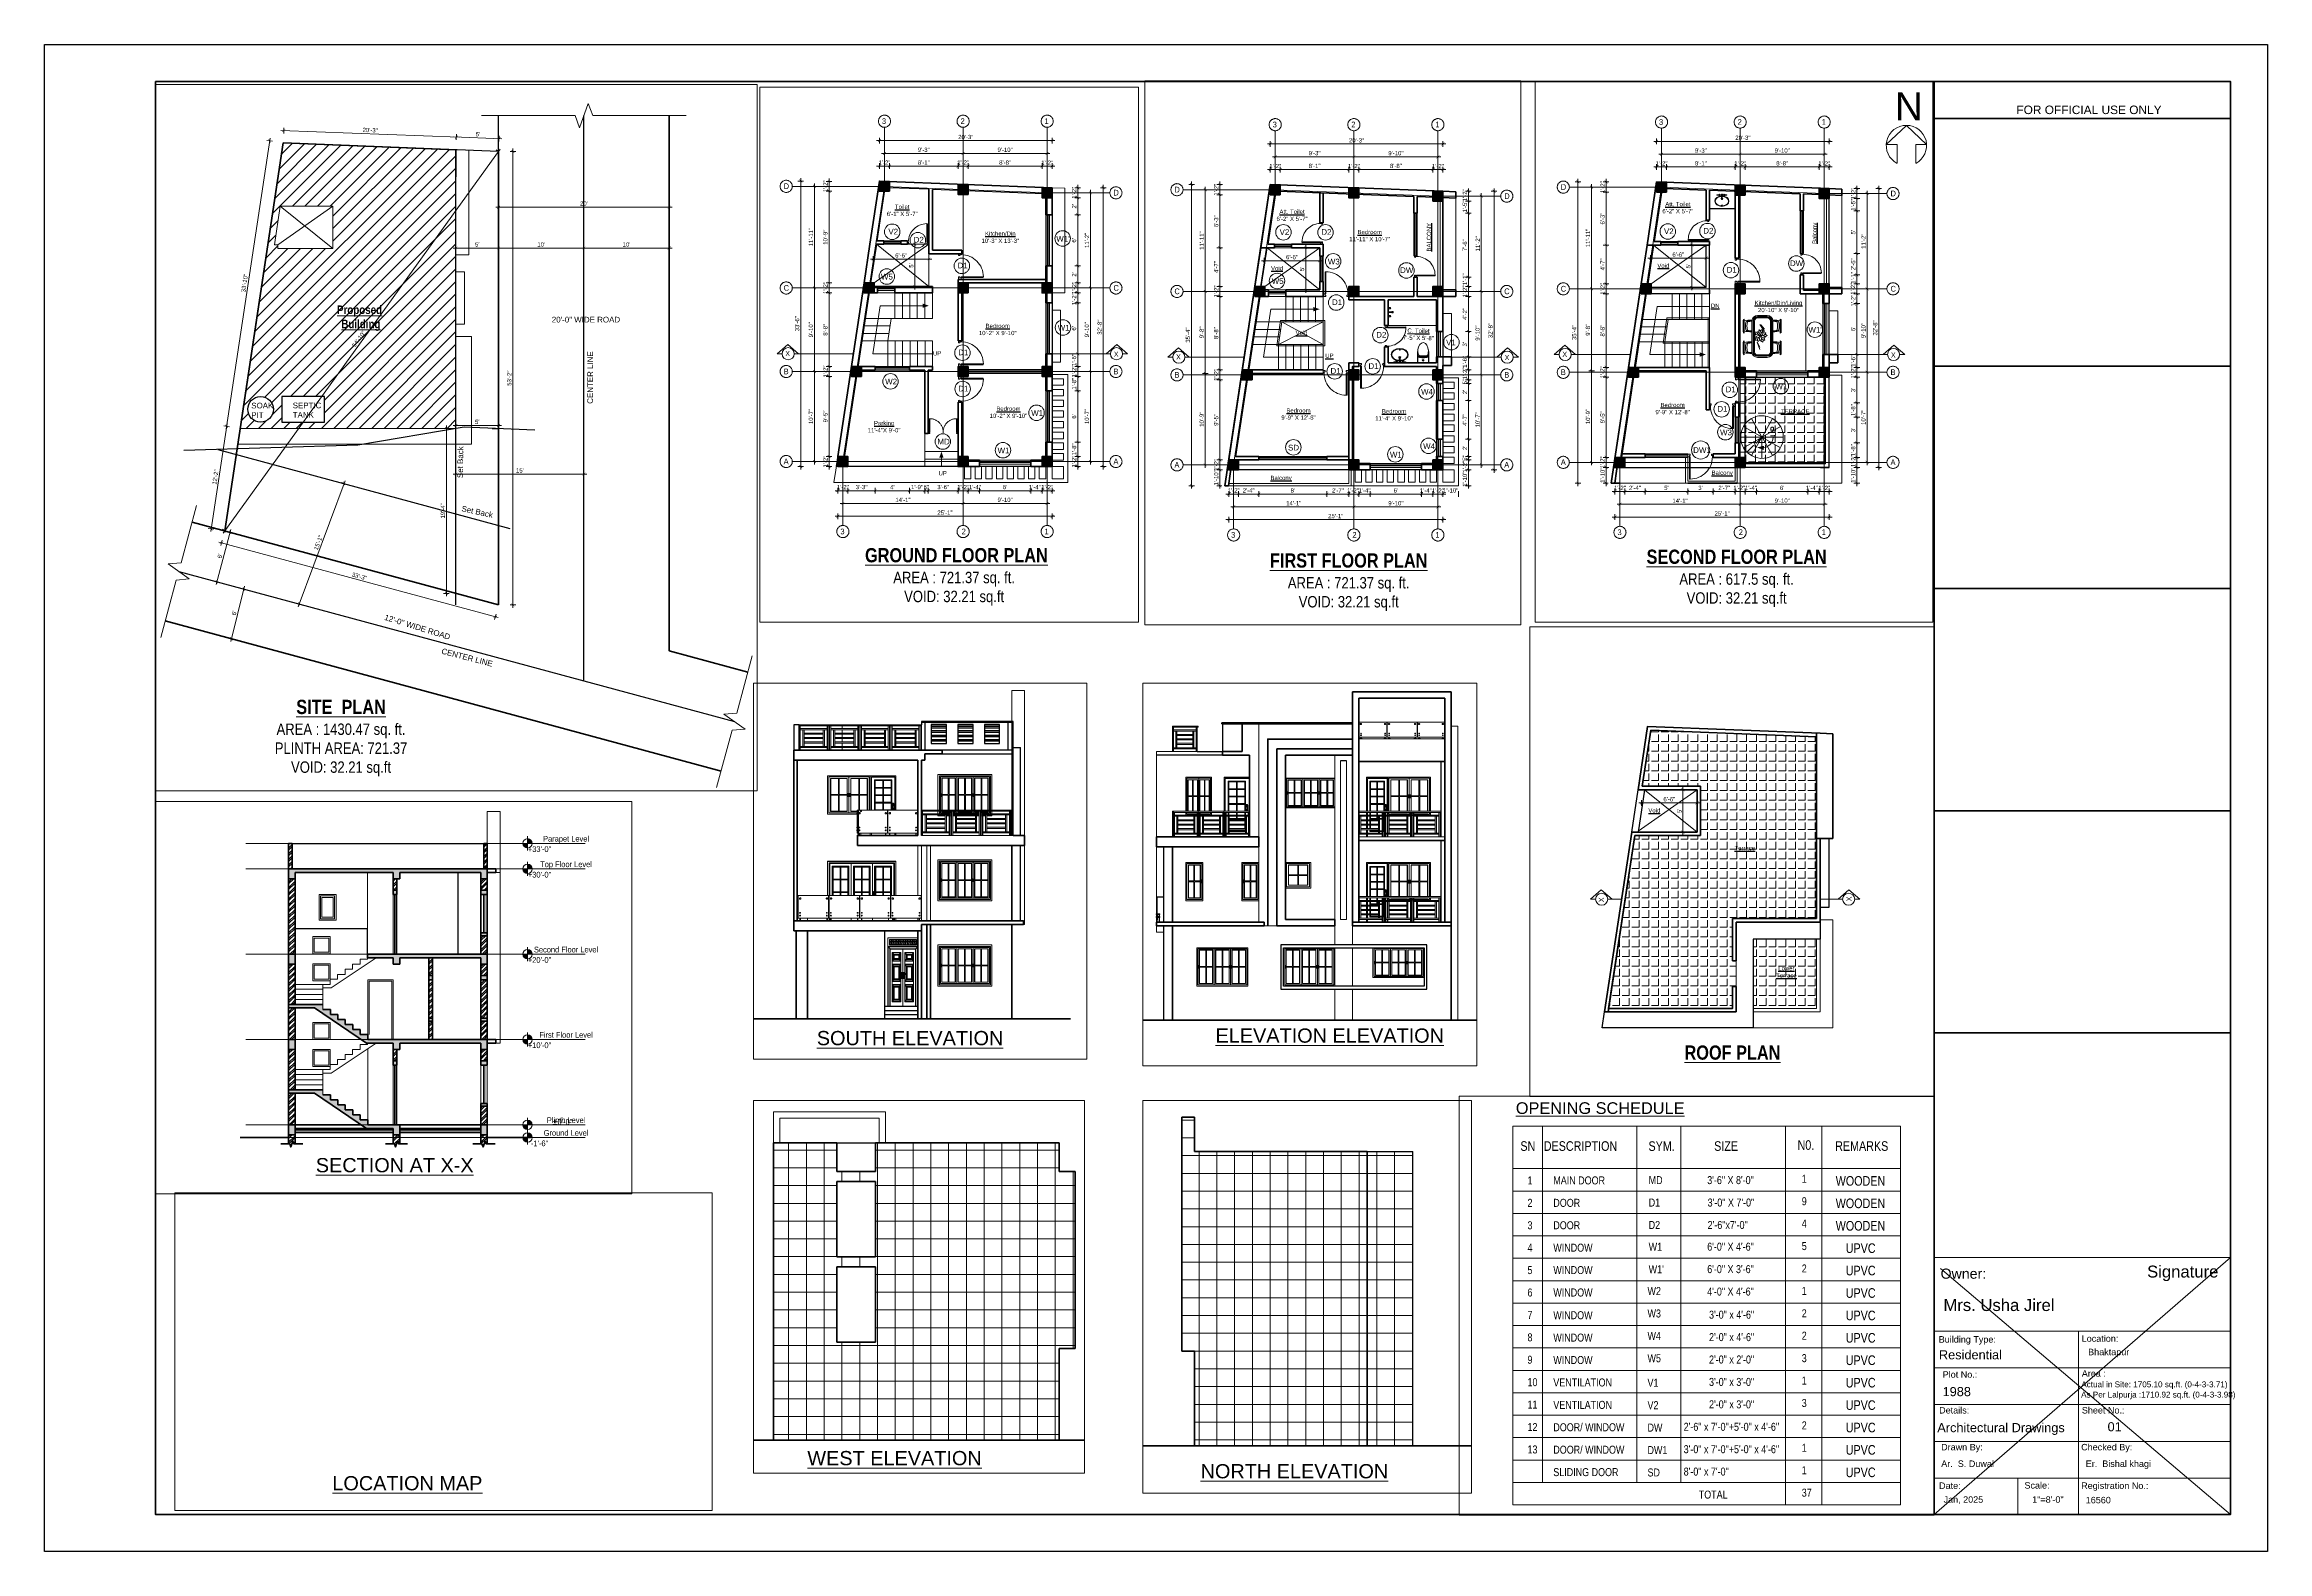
# Paper-space layout 'Layout1' of a CAD drawing. Header units: inches. Extents: x 0.3 to 32.8, y 0.7 to 22.8.
# The model-space entities are those that its viewports show. They can reach past a viewport. Long polylines and large blocks are cut down to what shows.
import ezdxf

# ---------------------------------------------------------------- set-up
doc = ezdxf.new("R2010")
doc.units = ezdxf.units.IN
doc.header["$LTSCALE"] = 0.5
doc.header["$MEASUREMENT"] = 0
doc.header["$PDMODE"] = 66
doc.linetypes.add('CENTER', pattern=[2, 1.25, -0.25, 0.25, -0.25])
doc.linetypes.add('HIDDEN', pattern=[0.375, 0.25, -0.125])
doc.layers.add('A-Hatch', color=7, linetype='Continuous')
doc.layers.add('furniture', color=31, linetype='Continuous')
for name, color, linetype, lineweight in [('annotate', 7, 'Continuous', 9), ('Annotate-Bold.w', 187, 'Continuous', 18), ('Annotate-Lite.w', 177, 'Continuous', 9), ('Annotations-Bold.w', 177, 'Continuous', 13), ('C-COLUMN', 1, 'Continuous', 50), ('DIM', 4, 'Continuous', 5), ('DIM 1-100', 4, 'Continuous', 13), ('Dim-100.w', 4, 'Continuous', 9), ('dimension', 100, 'Continuous', 13), ('Door-Window', 47, 'Continuous', 15), ('Door-Window.w', 4, 'Continuous', 15), ('F-FURNITURE', 30, 'Continuous', 13), ('Fittings', 9, 'Continuous', 5), ('Fixture-Fittings.w', 9, 'Continuous', 9), ('HACTH', 253, 'Continuous', 9), ('hatch', 9, 'Continuous', 5), ('PARAPET', 50, 'Continuous', 13), ('stair', 132, 'Continuous', 13), ('Staircase', 6, 'Continuous', 18), ('TEXT', 220, 'Continuous', 9), ('Text-100.w', 254, 'Continuous', 9), ('TEXTLAYER', 7, 'Continuous', 18), ('Toilet', 7, 'Continuous', 25), ('wall', 1, 'Continuous', 40), ('wall light', 6, 'Continuous', 25), ('window', 4, 'Continuous', 13)]:
    doc.layers.add(name, color=color, linetype=linetype, lineweight=lineweight)
doc.styles.add('ARAIL', font='ARIALN.TTF')
doc.styles.add('arial', font='arial.ttf')
doc.styles.add('arial.', font='arial.ttf')
doc.styles.add('DIM', font='arial.ttf', dxfattribs={"width": 0.8})
doc.styles.add('gaurav', font='arial.ttf')
doc.styles.get("Standard").update_dxf_attribs({"font": 'arial.ttf'})
doc.dimstyles.new('1 by 96', dxfattribs={"dimtxt": 6, "dimasz": 4, "dimexe": 4, "dimexo": 4, "dimgap": 2, "dimtad": 1, "dimdec": 0, "dimzin": 0, "dimdsep": 46, "dimlunit": 4, "dimtxsty": 'Standard', "dimblk": 'ARCHTICK', "dimcen": 0, "dimdle": 4, "dimadec": 0, "dimazin": 0, "dimtfac": 1, "dimtdec": 0, "dimtix": 1, "dimtofl": 0, "dimtmove": 1, "dimatfit": 3, "dimldrblk": 'ARCHTICK', "dimfxl": 4, "dimfxlon": 1, "dimtolj": 1, "dimtzin": 0, "dimlwd": -1, "dimlwe": -1, "dimarcsym": 0})
pattern_1 = [(90, (126360.536, -166085.406), (-13.75, 8e-16), [10, -3.75]), (180, (126360.536, -166085.406), (-2e-15, -13.75), [10, -3.75])]
pattern_2 = [(90, (9845.302, 344.517), (-25, 0), []), (180, (9845.302, 344.517), (-4e-15, -25), [])]

# ---------------------------------------------------------------- blocks, each defined once
blk = doc.blocks.new('North Arrow')
at = {"layer": 'annotate', "color": 1}
for p, q in [((0, 3.7), (-12.9, -8.3)), ((0, 3.7), (12.8, -8.3)), ((-12.9, -8.3), (-6, -8.3)), ((-6, -8.3), (-6, -20.4)), ((12.8, -8.3), (6, -8.3)), ((6, -8.3), (6, -20.4))]:
    blk.add_line(p, q, dxfattribs=at)
blk.add_arc((0, -9), 12.9, 297.8191, 242.3116, dxfattribs=at)
blk = doc.blocks.new('NAME PLATE')
at = {"layer": 'Defpoints'}
blk.add_lwpolyline([(-123.233, -16.882), (-90.66, -16.882), (-90.66, -38.969), (-123.233, -38.969)], close=True, dxfattribs=at)
at = {"layer": 'TEXT'}
for p, q in [((-95.545, -34.658), (-91.203, -34.657)), ((-95.546, -35.737), (-91.203, -35.737)), ((-93.429, -35.737), (-93.429, -38.427)), ((-95.546, -36.277), (-91.203, -36.277)), ((-95.531, -36.816), (-91.198, -36.816)), ((-95.546, -37.356), (-91.203, -37.356)), ((-95.546, -37.892), (-91.203, -37.892)), ((-94.32, -37.895), (-94.32, -38.427))]:
    blk.add_line(p, q, dxfattribs=at)
at = {"layer": 'wall'}
for p, q in [((-95.546, -17.424), (-95.546, -38.427)), ((-95.546, -17.424), (-95.546, -38.427)), ((-95.546, -17.967), (-91.203, -17.967)), ((-95.546, -21.597), (-91.203, -21.597)), ((-95.546, -24.855), (-91.203, -24.855)), ((-95.546, -28.112), (-91.203, -28.112)), ((-95.546, -31.369), (-91.203, -31.369))]:
    blk.add_line(p, q, dxfattribs=at)
blk.add_lwpolyline([(-121.604, -17.424), (-91.203, -17.424), (-91.203, -38.427), (-121.604, -38.427)], close=True, dxfattribs=at)
at = {"layer": 'annotate', "color": 1, "xscale": 0.02290248401765779, "yscale": 0.02290248401765779, "zscale": 0.02290248401765779}
blk.add_blockref('North Arrow', (-95.951, -18.156), dxfattribs=at)
at = {"insert": (-94.34, -17.777), "char_height": 0.12459, "attachment_point": 1}
blk.add_mtext('{\\fArial|b0|i0|c0|p34;FOR OFFICIAL USE ONLY}', dxfattribs=at)
at = {"layer": 'TEXT', "attachment_point": 1, "style": 'arial'}
for s, insert, char_height in [('\\A1;N', (-96.121, -17.585), 0.4075), ('Owner:', (-95.451, -34.822), 0.1485), ('Signature', (-92.425, -34.778), 0.1747), ('Mrs. Usha Jirel', (-95.409, -35.269), 0.17469), ('Building Type:', (-95.478, -35.812), 0.09466), ('Location:', (-93.383, -35.8), 0.0947), ('Residential ', (-95.475, -36.018), 0.13364), ('\\pi-0.28398,l0.37863,t0.37863; Bhaktapur', (-93.42, -35.997), 0.09466), ('Plot No.:', (-95.42, -36.327), 0.0947), ('Area :', (-93.382, -36.312), 0.0947), ('1988', (-95.421, -36.558), 0.1336), ('As Per Lalpurja :1710.92 sq.ft. (0-4-3-3.98)', (-93.392, -36.626), 0.08519), ('Architectural Drawings', (-95.499, -37.086), 0.13364), ('Details:', (-95.472, -36.851), 0.0947), ('Sheet No.:', (-93.381, -36.851), 0.0947), ('Drawn By:', (-95.443, -37.391), 0.0947), ('Checked By:', (-93.391, -37.391), 0.09466), ('\\A1;Ar.  S. Duwal', (-95.441, -37.634), 0.09466), ('\\A1;Er.  Bishal khagi', (-93.324, -37.634), 0.09466), ('Date:', (-95.473, -37.956), 0.0947), ('Scale:', (-94.222, -37.952), 0.0947), ('Registration No.:', (-93.391, -37.956), 0.09466), ('\\A1;Jan, 2025', (-95.407, -38.159), 0.09466), ('\\A1;1"=8\'-0"', (-94.109, -38.159), 0.09466), ('\\A1;16560', (-93.324, -38.167), 0.0947)]:
    blk.add_mtext(s, dxfattribs=dict(at, insert=insert, char_height=char_height))
at = {"layer": 'TEXT', "insert": (-93.389, -36.476), "char_height": 0.08519, "width": 2.03333, "attachment_point": 1, "style": 'arial'}
blk.add_mtext('Actual in Site: 1705.10 sq.ft. (0-4-3-3.71) ', dxfattribs=at)
blk = doc.blocks.new('_ArchTick')
at = {"color": 0, "linetype": 'ByBlock', "const_width": 0.15}
blk.add_lwpolyline([(-0.5, -0.5), (0.5, 0.5)], dxfattribs=at)
blk = doc.blocks.new('*D30')
at = {"layer": 'Defpoints', "color": 0, "ltscale": 100, "transparency": 16777216}
for p in [(142766.7, -19785.1), (142776.3, -19787.7), (142748, -19854.6)]:
    blk.add_point(p, dxfattribs=at)
at = {"layer": 'DIM', "color": 0, "ltscale": 100, "transparency": 16777216}
for p, q in [((142756.5, -19861), (142777.3, -19783.8)), ((142773.4, -19786.9), (142780.2, -19788.7)), ((142754.6, -19856.4), (142761.4, -19858.2))]:
    blk.add_line(p, q, dxfattribs=at)
at = {"layer": 'DIM', "color": 0, "ltscale": 100, "transparency": 16777216, "xscale": 4, "yscale": 4, "zscale": 4}
for p, rotation in [((142776.3, -19787.7), 74.87244122966882), ((142757.5, -19857.2), 254.8724412296688)]:
    blk.add_blockref('_ArchTick', p, dxfattribs=dict(at, rotation=rotation))
at = {"layer": 'DIM', "color": 0, "ltscale": 100, "transparency": 16777216, "insert": (142762, -19821.1), "char_height": 6, "attachment_point": 5, "rotation": 74.8724}
blk.add_mtext("\\A1;6'", dxfattribs=at)
blk = doc.blocks.new('*D31')
at = {"layer": 'Defpoints', "color": 0, "ltscale": 100, "transparency": 16777216}
for p in [(142795.7, -19867.5), (142778.1, -19937.3), (142778.1, -19937.3)]:
    blk.add_point(p, dxfattribs=at)
at = {"layer": 'DIM', "color": 0, "ltscale": 100, "transparency": 16777216}
for p, q in [((142796.7, -19863.6), (142777.2, -19941.2)), ((142795.7, -19867.5), (142791.9, -19866.5)), ((142778.1, -19937.3), (142774.3, -19936.4))]:
    blk.add_line(p, q, dxfattribs=at)
at = {"layer": 'DIM', "color": 0, "ltscale": 100, "transparency": 16777216, "xscale": 4, "yscale": 4, "zscale": 4}
for p, rotation in [((142795.7, -19867.5), 75.85082856761983), ((142778.1, -19937.3), 255.8508285676198)]:
    blk.add_blockref('_ArchTick', p, dxfattribs=dict(at, rotation=rotation))
at = {"layer": 'DIM', "color": 0, "ltscale": 100, "transparency": 16777216, "insert": (142782, -19901.2), "char_height": 6, "attachment_point": 5, "rotation": 75.8508}
blk.add_mtext("\\A1;6'", dxfattribs=at)
blk = doc.blocks.new('*D32')
at = {"layer": 'Defpoints', "color": 0, "ltscale": 100, "transparency": 16777216}
for p in [(142936.6, -19719.1), (142936.6, -19719.1), (142873.5, -19888.5)]:
    blk.add_point(p, dxfattribs=at)
at = {"layer": 'DIM', "color": 0, "ltscale": 100, "transparency": 16777216}
for p, q in [((142872.1, -19892.3), (142938, -19715.4)), ((142936.6, -19719.1), (142932.8, -19717.7)), ((142873.5, -19888.5), (142869.7, -19887.1))]:
    blk.add_line(p, q, dxfattribs=at)
at = {"layer": 'DIM', "color": 0, "ltscale": 100, "transparency": 16777216, "xscale": 4, "yscale": 4, "zscale": 4}
for p, rotation in [((142936.6, -19719.1), 69.57198234706293), ((142873.5, -19888.5), 249.5719823470629)]:
    blk.add_blockref('_ArchTick', p, dxfattribs=dict(at, rotation=rotation))
at = {"layer": 'DIM', "color": 0, "ltscale": 100, "transparency": 16777216, "insert": (142900.3, -19802.1), "char_height": 6, "attachment_point": 5, "rotation": 69.572}
blk.add_mtext('\\A1;15\'-1"', dxfattribs=at)
blk = doc.blocks.new('FDFDRE')
at = {"ltscale": 3}
for p, q in [((165701.1, -58637.8), (165701.1, -58641.5)), ((165704.8, -58637.8), (165701.1, -58637.8)), ((165701.1, -58641.5), (165703.6, -58641.5)), ((165703.6, -58641.5), (165703.5, -58672.6)), ((165704.8, -58639.7), (165703.6, -58639.7)), ((165703.6, -58639.7), (165703.6, -58641.5)), ((165703.6, -58641.5), (165704.8, -58641.5)), ((165704.8, -58639.7), (165704.8, -58637.8)), ((165704.8, -58641.5), (165704.8, -58672.7)), ((165767, -58639.7), (165767, -58637.8)), ((165767, -58637.8), (165770.6, -58637.8)), ((165767, -58639.7), (165768.2, -58639.7)), ((165767, -58641.5), (165767, -58672.7)), ((165768.2, -58641.5), (165767, -58641.5)), ((165768.2, -58639.7), (165768.2, -58641.5)), ((165770.7, -58641.5), (165768.2, -58641.5)), ((165768.2, -58641.5), (165768.2, -58672.6)), ((165770.6, -58637.8), (165770.7, -58641.5)), ((165703.5, -58672.6), (165704.8, -58672.7)), ((165768.2, -58672.6), (165767, -58672.7))]:
    blk.add_line(p, q, dxfattribs=at)
at = {"layer": 'Door-Window.w', "color": 9, "linetype": 'HIDDEN', "lineweight": 18}
for centre, start, end in [((165704.8, -58641.5), 269.9618, 3.3835), ((165767, -58641.5), 176.6165, 270.0382)]:
    blk.add_arc(centre, 31.2, start, end, dxfattribs=at)
blk = doc.blocks.new('3-0')
at = {"ltscale": 3}
for p, q in [((11063, 10097.7), (11066, 10099.9)), ((11063, 10097.7), (11064.5, 10095.7)), ((11066, 10096.8), (11064.5, 10095.7)), ((11065.3, 10097.8), (11066.7, 10098.9)), ((11066, 10096.8), (11065.3, 10097.8)), ((11066, 10099.9), (11066.7, 10098.9)), ((11084, 10073), (11082.6, 10071.9)), ((11082.6, 10071.9), (11084.8, 10069)), ((11084, 10073), (11084.8, 10072)), ((11084.8, 10072), (11086.2, 10073.2)), ((11084.8, 10069), (11087.7, 10071.2)), ((11085.5, 10074.1), (11110.3, 10093)), ((11086.2, 10073.2), (11085.5, 10074.1)), ((11086.2, 10073.2), (11111, 10092)), ((11087.7, 10071.2), (11086.2, 10073.2)), ((11111, 10092), (11110.3, 10093))]:
    blk.add_line(p, q, dxfattribs=at)
at = {"layer": 'Door-Window.w', "color": 9, "linetype": 'HIDDEN', "lineweight": 18}
blk.add_arc((11085.5, 10074.1), 31.2, 37.1906, 127.1465, dxfattribs=at)
blk = doc.blocks.new('*D33')
at = {"layer": 'Defpoints', "color": 0, "transparency": 16777216}
for p in [(143804.7, -19755.3), (143817.2, -19755.3), (143817.2, -19769.3)]:
    blk.add_point(p, dxfattribs=at)
at = {"layer": 'DIM 1-100', "color": 0, "transparency": 16777216}
for p, q in [((143808.7, -19755.3), (143800.7, -19755.3)), ((143804.7, -19773.3), (143804.7, -19751.3)), ((143808.7, -19769.3), (143800.7, -19769.3))]:
    blk.add_line(p, q, dxfattribs=at)
at = {"layer": 'DIM 1-100', "color": 0, "transparency": 16777216, "xscale": 4, "yscale": 4, "zscale": 4}
for p, rotation in [((143804.7, -19755.3), 90), ((143804.7, -19769.3), 270)]:
    blk.add_blockref('_ArchTick', p, dxfattribs=dict(at, rotation=rotation))
at = {"layer": 'DIM 1-100', "color": 0, "transparency": 16777216, "insert": (143799.7, -19762.3), "char_height": 6, "attachment_point": 5, "rotation": 90}
blk.add_mtext('\\A1;1\'-2"', dxfattribs=at)
blk = doc.blocks.new('*D34')
at = {"layer": 'Defpoints', "color": 0, "transparency": 16777216}
for p in [(143804.7, -19642.6), (143836.3, -19642.6), (143817.2, -19755.3)]:
    blk.add_point(p, dxfattribs=at)
at = {"layer": 'DIM 1-100', "color": 0, "transparency": 16777216}
for p, q in [((143808.7, -19642.6), (143800.7, -19642.6)), ((143804.7, -19759.3), (143804.7, -19638.6)), ((143808.7, -19755.3), (143800.7, -19755.3))]:
    blk.add_line(p, q, dxfattribs=at)
at = {"layer": 'DIM 1-100', "color": 0, "transparency": 16777216, "xscale": 4, "yscale": 4, "zscale": 4}
for p, rotation in [((143804.7, -19642.6), 90), ((143804.7, -19755.3), 270)]:
    blk.add_blockref('_ArchTick', p, dxfattribs=dict(at, rotation=rotation))
at = {"layer": 'DIM 1-100', "color": 0, "transparency": 16777216, "insert": (143799.6, -19698.9), "char_height": 6, "attachment_point": 5, "rotation": 90}
blk.add_mtext('\\A1;9\'-5"', dxfattribs=at)
blk = doc.blocks.new('*D35')
at = {"layer": 'Defpoints', "color": 0, "transparency": 16777216}
for p in [(143804.7, -19628.6), (143836.3, -19628.6), (143836.3, -19642.6)]:
    blk.add_point(p, dxfattribs=at)
at = {"layer": 'DIM 1-100', "color": 0, "transparency": 16777216}
for p, q in [((143808.7, -19628.6), (143800.7, -19628.6)), ((143804.7, -19646.6), (143804.7, -19624.6)), ((143808.7, -19642.6), (143800.7, -19642.6))]:
    blk.add_line(p, q, dxfattribs=at)
at = {"layer": 'DIM 1-100', "color": 0, "transparency": 16777216, "xscale": 4, "yscale": 4, "zscale": 4}
for p, rotation in [((143804.7, -19628.6), 90), ((143804.7, -19642.6), 270)]:
    blk.add_blockref('_ArchTick', p, dxfattribs=dict(at, rotation=rotation))
at = {"layer": 'DIM 1-100', "color": 0, "transparency": 16777216, "insert": (143799.7, -19635.6), "char_height": 6, "attachment_point": 5, "rotation": 90}
blk.add_mtext('\\A1;1\'-2"', dxfattribs=at)
blk = doc.blocks.new('*D36')
at = {"layer": 'Defpoints', "color": 0, "transparency": 16777216}
for p in [(143804.7, -19525.1), (143854, -19525.1), (143836.3, -19628.6)]:
    blk.add_point(p, dxfattribs=at)
at = {"layer": 'DIM 1-100', "color": 0, "transparency": 16777216}
for p, q in [((143808.7, -19525.1), (143800.7, -19525.1)), ((143804.7, -19632.6), (143804.7, -19521.1)), ((143808.7, -19628.6), (143800.7, -19628.6))]:
    blk.add_line(p, q, dxfattribs=at)
at = {"layer": 'DIM 1-100', "color": 0, "transparency": 16777216, "xscale": 4, "yscale": 4, "zscale": 4}
for p, rotation in [((143804.7, -19525.1), 90), ((143804.7, -19628.6), 270)]:
    blk.add_blockref('_ArchTick', p, dxfattribs=dict(at, rotation=rotation))
at = {"layer": 'DIM 1-100', "color": 0, "transparency": 16777216, "insert": (143799.6, -19576.9), "char_height": 6, "attachment_point": 5, "rotation": 90}
blk.add_mtext('\\A1;8\'-8"', dxfattribs=at)
blk = doc.blocks.new('*D37')
at = {"layer": 'Defpoints', "color": 0, "transparency": 16777216}
for p in [(143804.7, -19511.1), (143854, -19511.1), (143854, -19525.1)]:
    blk.add_point(p, dxfattribs=at)
at = {"layer": 'DIM 1-100', "color": 0, "transparency": 16777216}
for p, q in [((143808.7, -19511.1), (143800.7, -19511.1)), ((143804.7, -19529.1), (143804.7, -19507.1)), ((143808.7, -19525.1), (143800.7, -19525.1))]:
    blk.add_line(p, q, dxfattribs=at)
at = {"layer": 'DIM 1-100', "color": 0, "transparency": 16777216, "xscale": 4, "yscale": 4, "zscale": 4}
for p, rotation in [((143804.7, -19511.1), 90), ((143804.7, -19525.1), 270)]:
    blk.add_blockref('_ArchTick', p, dxfattribs=dict(at, rotation=rotation))
at = {"layer": 'DIM 1-100', "color": 0, "transparency": 16777216, "insert": (143799.7, -19518.1), "char_height": 6, "attachment_point": 5, "rotation": 90}
blk.add_mtext('\\A1;1\'-2"', dxfattribs=at)
blk = doc.blocks.new('*D38')
at = {"layer": 'Defpoints', "color": 0, "transparency": 16777216}
for p in [(143804.7, -19382.1), (143875.7, -19382.1), (143854, -19511.1)]:
    blk.add_point(p, dxfattribs=at)
at = {"layer": 'DIM 1-100', "color": 0, "transparency": 16777216}
for p, q in [((143808.7, -19382.1), (143800.7, -19382.1)), ((143804.7, -19515.1), (143804.7, -19378.1)), ((143808.7, -19511.1), (143800.7, -19511.1))]:
    blk.add_line(p, q, dxfattribs=at)
at = {"layer": 'DIM 1-100', "color": 0, "transparency": 16777216, "xscale": 4, "yscale": 4, "zscale": 4}
for p, rotation in [((143804.7, -19382.1), 90), ((143804.7, -19511.1), 270)]:
    blk.add_blockref('_ArchTick', p, dxfattribs=dict(at, rotation=rotation))
at = {"layer": 'DIM 1-100', "color": 0, "transparency": 16777216, "insert": (143799.6, -19446.6), "char_height": 6, "attachment_point": 5, "rotation": 90}
blk.add_mtext('\\A1;10\'-9"', dxfattribs=at)
blk = doc.blocks.new('*D39')
at = {"layer": 'Defpoints', "color": 0, "transparency": 16777216}
for p in [(143804.7, -19368.1), (143875.7, -19368.1), (143875.7, -19382.1)]:
    blk.add_point(p, dxfattribs=at)
at = {"layer": 'DIM 1-100', "color": 0, "transparency": 16777216}
for p, q in [((143808.7, -19368.1), (143800.7, -19368.1)), ((143808.7, -19382.1), (143800.7, -19382.1)), ((143804.7, -19386.1), (143804.7, -19364.1))]:
    blk.add_line(p, q, dxfattribs=at)
at = {"layer": 'DIM 1-100', "color": 0, "transparency": 16777216, "xscale": 4, "yscale": 4, "zscale": 4}
for p, rotation in [((143804.7, -19368.1), 90), ((143804.7, -19382.1), 270)]:
    blk.add_blockref('_ArchTick', p, dxfattribs=dict(at, rotation=rotation))
at = {"layer": 'DIM 1-100', "color": 0, "transparency": 16777216, "insert": (143799.7, -19375.1), "char_height": 6, "attachment_point": 5, "rotation": 90}
blk.add_mtext('\\A1;1\'-2"', dxfattribs=at)
blk = doc.blocks.new('*D40')
at = {"layer": 'Defpoints', "color": 0, "transparency": 16777216}
for p in [(143882.7, -19375.1), (143784.2, -19518.1), (143861, -19518.1)]:
    blk.add_point(p, dxfattribs=at)
at = {"layer": 'DIM 1-100', "color": 0, "transparency": 16777216}
for p, q in [((143788.2, -19375.1), (143780.2, -19375.1)), ((143784.2, -19371.1), (143784.2, -19522.1)), ((143788.2, -19518.1), (143780.2, -19518.1))]:
    blk.add_line(p, q, dxfattribs=at)
at = {"layer": 'DIM 1-100', "color": 0, "transparency": 16777216, "xscale": 4, "yscale": 4, "zscale": 4}
for p, rotation in [((143784.2, -19375.1), 90), ((143784.2, -19518.1), 270)]:
    blk.add_blockref('_ArchTick', p, dxfattribs=dict(at, rotation=rotation))
at = {"layer": 'DIM 1-100', "color": 0, "transparency": 16777216, "insert": (143779.2, -19446.6), "char_height": 6, "attachment_point": 5, "rotation": 90}
blk.add_mtext('\\A1;11\'-11"', dxfattribs=at)
blk = doc.blocks.new('*D41')
at = {"layer": 'Defpoints', "color": 0, "transparency": 16777216}
for p in [(143861, -19518.1), (143784.2, -19635.6), (143843.3, -19635.6)]:
    blk.add_point(p, dxfattribs=at)
at = {"layer": 'DIM 1-100', "color": 0, "transparency": 16777216}
for p, q in [((143788.2, -19518.1), (143780.2, -19518.1)), ((143784.2, -19514.1), (143784.2, -19639.6)), ((143788.2, -19635.6), (143780.2, -19635.6))]:
    blk.add_line(p, q, dxfattribs=at)
at = {"layer": 'DIM 1-100', "color": 0, "transparency": 16777216, "xscale": 4, "yscale": 4, "zscale": 4}
for p, rotation in [((143784.2, -19518.1), 90), ((143784.2, -19635.6), 270)]:
    blk.add_blockref('_ArchTick', p, dxfattribs=dict(at, rotation=rotation))
at = {"layer": 'DIM 1-100', "color": 0, "transparency": 16777216, "insert": (143779.2, -19576.9), "char_height": 6, "attachment_point": 5, "rotation": 90}
blk.add_mtext('\\A1;9\'-10"', dxfattribs=at)
blk = doc.blocks.new('*D42')
at = {"layer": 'Defpoints', "color": 0, "transparency": 16777216}
for p in [(143843.3, -19635.6), (143784.2, -19762.3), (143824.2, -19762.3)]:
    blk.add_point(p, dxfattribs=at)
at = {"layer": 'DIM 1-100', "color": 0, "transparency": 16777216}
for p, q in [((143788.2, -19635.6), (143780.2, -19635.6)), ((143784.2, -19631.6), (143784.2, -19766.3)), ((143788.2, -19762.3), (143780.2, -19762.3))]:
    blk.add_line(p, q, dxfattribs=at)
at = {"layer": 'DIM 1-100', "color": 0, "transparency": 16777216, "xscale": 4, "yscale": 4, "zscale": 4}
for p, rotation in [((143784.2, -19635.6), 90), ((143784.2, -19762.3), 270)]:
    blk.add_blockref('_ArchTick', p, dxfattribs=dict(at, rotation=rotation))
at = {"layer": 'DIM 1-100', "color": 0, "transparency": 16777216, "insert": (143779.2, -19698.9), "char_height": 6, "attachment_point": 5, "rotation": 90}
blk.add_mtext('\\A1;10\'-7"', dxfattribs=at)
blk = doc.blocks.new('*D43')
at = {"layer": 'Defpoints', "color": 0, "transparency": 16777216}
for p in [(143765, -19367.6), (143875.7, -19367.6), (143817.2, -19769.3)]:
    blk.add_point(p, dxfattribs=at)
at = {"layer": 'DIM 1-100', "color": 0, "transparency": 16777216}
for p, q in [((143769, -19367.6), (143761, -19367.6)), ((143765, -19773.3), (143765, -19363.6)), ((143769, -19769.3), (143761, -19769.3))]:
    blk.add_line(p, q, dxfattribs=at)
at = {"layer": 'DIM 1-100', "color": 0, "transparency": 16777216, "xscale": 4, "yscale": 4, "zscale": 4}
for p, rotation in [((143765, -19367.6), 90), ((143765, -19769.3), 270)]:
    blk.add_blockref('_ArchTick', p, dxfattribs=dict(at, rotation=rotation))
at = {"layer": 'DIM 1-100', "color": 0, "transparency": 16777216, "insert": (143759.9, -19568.4), "char_height": 6, "attachment_point": 5, "rotation": 90}
blk.add_mtext('\\A1;33\'-6"', dxfattribs=at)
blk = doc.blocks.new('*D44')
at = {"layer": 'Defpoints', "color": 0, "transparency": 16777216}
for p in [(143889.7, -19346.7), (143875.7, -19368.1), (143889.7, -19368.1)]:
    blk.add_point(p, dxfattribs=at)
at = {"layer": 'DIM 1-100', "color": 0, "transparency": 16777216}
for p, q in [((143871.7, -19346.7), (143893.7, -19346.7)), ((143875.7, -19350.7), (143875.7, -19342.7)), ((143889.7, -19350.7), (143889.7, -19342.7))]:
    blk.add_line(p, q, dxfattribs=at)
at = {"layer": 'DIM 1-100', "color": 0, "transparency": 16777216, "xscale": 4, "yscale": 4, "zscale": 4, "rotation": 180}
blk.add_blockref('_ArchTick', (143875.7, -19346.7), dxfattribs=at)
at = {"layer": 'DIM 1-100', "color": 0, "transparency": 16777216, "xscale": 4, "yscale": 4, "zscale": 4}
blk.add_blockref('_ArchTick', (143889.7, -19346.7), dxfattribs=at)
at = {"layer": 'DIM 1-100', "color": 0, "transparency": 16777216, "insert": (143882.7, -19341.7), "char_height": 6, "attachment_point": 5}
blk.add_mtext('\\A1;1\'-2"', dxfattribs=at)
blk = doc.blocks.new('*D45')
at = {"layer": 'Defpoints', "color": 0, "transparency": 16777216}
for p in [(143986.3, -19346.7), (143889.7, -19368.1), (143986.3, -19372.5)]:
    blk.add_point(p, dxfattribs=at)
at = {"layer": 'DIM 1-100', "color": 0, "transparency": 16777216}
for p, q in [((143885.7, -19346.7), (143990.3, -19346.7)), ((143889.7, -19350.7), (143889.7, -19342.7)), ((143986.3, -19350.7), (143986.3, -19342.7))]:
    blk.add_line(p, q, dxfattribs=at)
at = {"layer": 'DIM 1-100', "color": 0, "transparency": 16777216, "xscale": 4, "yscale": 4, "zscale": 4, "rotation": 180}
blk.add_blockref('_ArchTick', (143889.7, -19346.7), dxfattribs=at)
at = {"layer": 'DIM 1-100', "color": 0, "transparency": 16777216, "xscale": 4, "yscale": 4, "zscale": 4}
blk.add_blockref('_ArchTick', (143986.3, -19346.7), dxfattribs=at)
at = {"layer": 'DIM 1-100', "color": 0, "transparency": 16777216, "insert": (143938, -19341.7), "char_height": 6, "attachment_point": 5}
blk.add_mtext('\\A1;8\'-1"', dxfattribs=at)
blk = doc.blocks.new('*D46')
at = {"layer": 'Defpoints', "color": 0, "transparency": 16777216}
for p in [(144000.3, -19346.7), (143986.3, -19372.5), (144000.3, -19372.5)]:
    blk.add_point(p, dxfattribs=at)
at = {"layer": 'DIM 1-100', "color": 0, "transparency": 16777216}
for p, q in [((143982.3, -19346.7), (144004.3, -19346.7)), ((143986.3, -19350.7), (143986.3, -19342.7)), ((144000.3, -19350.7), (144000.3, -19342.7))]:
    blk.add_line(p, q, dxfattribs=at)
at = {"layer": 'DIM 1-100', "color": 0, "transparency": 16777216, "xscale": 4, "yscale": 4, "zscale": 4, "rotation": 180}
blk.add_blockref('_ArchTick', (143986.3, -19346.7), dxfattribs=at)
at = {"layer": 'DIM 1-100', "color": 0, "transparency": 16777216, "xscale": 4, "yscale": 4, "zscale": 4}
blk.add_blockref('_ArchTick', (144000.3, -19346.7), dxfattribs=at)
at = {"layer": 'DIM 1-100', "color": 0, "transparency": 16777216, "insert": (143993.3, -19341.7), "char_height": 6, "attachment_point": 5}
blk.add_mtext('\\A1;1\'-2"', dxfattribs=at)
blk = doc.blocks.new('*D47')
at = {"layer": 'Defpoints', "color": 0, "transparency": 16777216}
for p in [(144104.5, -19346.7), (144000.3, -19372.5), (144104.5, -19377.2)]:
    blk.add_point(p, dxfattribs=at)
at = {"layer": 'DIM 1-100', "color": 0, "transparency": 16777216}
for p, q in [((143996.3, -19346.7), (144108.5, -19346.7)), ((144000.3, -19350.7), (144000.3, -19342.7)), ((144104.5, -19350.7), (144104.5, -19342.7))]:
    blk.add_line(p, q, dxfattribs=at)
at = {"layer": 'DIM 1-100', "color": 0, "transparency": 16777216, "xscale": 4, "yscale": 4, "zscale": 4, "rotation": 180}
blk.add_blockref('_ArchTick', (144000.3, -19346.7), dxfattribs=at)
at = {"layer": 'DIM 1-100', "color": 0, "transparency": 16777216, "xscale": 4, "yscale": 4, "zscale": 4}
blk.add_blockref('_ArchTick', (144104.5, -19346.7), dxfattribs=at)
at = {"layer": 'DIM 1-100', "color": 0, "transparency": 16777216, "insert": (144052.4, -19341.7), "char_height": 6, "attachment_point": 5}
blk.add_mtext('\\A1;8\'-8"', dxfattribs=at)
blk = doc.blocks.new('*D48')
at = {"layer": 'Defpoints', "color": 0, "transparency": 16777216}
for p in [(144118.5, -19346.7), (144104.5, -19377.2), (144118.5, -19377.2)]:
    blk.add_point(p, dxfattribs=at)
at = {"layer": 'DIM 1-100', "color": 0, "transparency": 16777216}
for p, q in [((144100.5, -19346.7), (144122.5, -19346.7)), ((144104.5, -19350.7), (144104.5, -19342.7)), ((144118.5, -19350.7), (144118.5, -19342.7))]:
    blk.add_line(p, q, dxfattribs=at)
at = {"layer": 'DIM 1-100', "color": 0, "transparency": 16777216, "xscale": 4, "yscale": 4, "zscale": 4, "rotation": 180}
blk.add_blockref('_ArchTick', (144104.5, -19346.7), dxfattribs=at)
at = {"layer": 'DIM 1-100', "color": 0, "transparency": 16777216, "xscale": 4, "yscale": 4, "zscale": 4}
blk.add_blockref('_ArchTick', (144118.5, -19346.7), dxfattribs=at)
at = {"layer": 'DIM 1-100', "color": 0, "transparency": 16777216, "insert": (144111.5, -19341.8), "char_height": 6, "attachment_point": 5}
blk.add_mtext('\\A1;1\'-2"', dxfattribs=at)
blk = doc.blocks.new('*D49')
at = {"layer": 'Defpoints', "color": 0, "transparency": 16777216}
for p in [(144118.5, -19377.2), (144118.5, -19391.2), (144154.5, -19391.2)]:
    blk.add_point(p, dxfattribs=at)
at = {"layer": 'DIM 1-100', "color": 0, "transparency": 16777216}
for p, q in [((144150.5, -19377.2), (144158.5, -19377.2)), ((144154.5, -19373.2), (144154.5, -19395.2)), ((144150.5, -19391.2), (144158.5, -19391.2))]:
    blk.add_line(p, q, dxfattribs=at)
at = {"layer": 'DIM 1-100', "color": 0, "transparency": 16777216, "xscale": 4, "yscale": 4, "zscale": 4}
for p, rotation in [((144154.5, -19377.2), 90), ((144154.5, -19391.2), 270)]:
    blk.add_blockref('_ArchTick', p, dxfattribs=dict(at, rotation=rotation))
at = {"layer": 'DIM 1-100', "color": 0, "transparency": 16777216, "insert": (144149.5, -19384.2), "char_height": 6, "attachment_point": 5, "rotation": 90}
blk.add_mtext('\\A1;1\'-2"', dxfattribs=at)
blk = doc.blocks.new('*D50')
at = {"layer": 'Defpoints', "color": 0, "transparency": 16777216}
for p in [(144118.5, -19391.2), (144118.5, -19415.1), (144154.5, -19415.1)]:
    blk.add_point(p, dxfattribs=at)
at = {"layer": 'DIM 1-100', "color": 0, "transparency": 16777216}
for p, q in [((144150.5, -19391.2), (144158.5, -19391.2)), ((144150.5, -19415.1), (144158.5, -19415.1)), ((144154.5, -19387.2), (144154.5, -19419.1))]:
    blk.add_line(p, q, dxfattribs=at)
at = {"layer": 'DIM 1-100', "color": 0, "transparency": 16777216, "xscale": 4, "yscale": 4, "zscale": 4}
for p, rotation in [((144154.5, -19391.2), 90), ((144154.5, -19415.1), 270)]:
    blk.add_blockref('_ArchTick', p, dxfattribs=dict(at, rotation=rotation))
at = {"layer": 'DIM 1-100', "color": 0, "transparency": 16777216, "insert": (144149.5, -19403.2), "char_height": 6, "attachment_point": 5, "rotation": 90}
blk.add_mtext("\\A1;2'", dxfattribs=at)
blk = doc.blocks.new('*D51')
at = {"layer": 'Defpoints', "color": 0, "transparency": 16777216}
for p in [(144118.5, -19415.1), (144118.5, -19487.1), (144154.5, -19487.1)]:
    blk.add_point(p, dxfattribs=at)
at = {"layer": 'DIM 1-100', "color": 0, "transparency": 16777216}
for p, q in [((144150.5, -19415.1), (144158.5, -19415.1)), ((144154.5, -19411.1), (144154.5, -19491.1)), ((144150.5, -19487.1), (144158.5, -19487.1))]:
    blk.add_line(p, q, dxfattribs=at)
at = {"layer": 'DIM 1-100', "color": 0, "transparency": 16777216, "xscale": 4, "yscale": 4, "zscale": 4}
for p, rotation in [((144154.5, -19415.1), 90), ((144154.5, -19487.1), 270)]:
    blk.add_blockref('_ArchTick', p, dxfattribs=dict(at, rotation=rotation))
at = {"layer": 'DIM 1-100', "color": 0, "transparency": 16777216, "insert": (144149.4, -19451.1), "char_height": 6, "attachment_point": 5, "rotation": 90}
blk.add_mtext("\\A1;6'", dxfattribs=at)
blk = doc.blocks.new('*D52')
at = {"layer": 'Defpoints', "color": 0, "transparency": 16777216}
for p in [(144118.5, -19487.1), (144118.5, -19511.1), (144154.5, -19511.1)]:
    blk.add_point(p, dxfattribs=at)
at = {"layer": 'DIM 1-100', "color": 0, "transparency": 16777216}
for p, q in [((144150.5, -19487.1), (144158.5, -19487.1)), ((144150.5, -19511.1), (144158.5, -19511.1)), ((144154.5, -19483.1), (144154.5, -19515.1))]:
    blk.add_line(p, q, dxfattribs=at)
at = {"layer": 'DIM 1-100', "color": 0, "transparency": 16777216, "xscale": 4, "yscale": 4, "zscale": 4}
for p, rotation in [((144154.5, -19487.1), 90), ((144154.5, -19511.1), 270)]:
    blk.add_blockref('_ArchTick', p, dxfattribs=dict(at, rotation=rotation))
at = {"layer": 'DIM 1-100', "color": 0, "transparency": 16777216, "insert": (144149.5, -19499.1), "char_height": 6, "attachment_point": 5, "rotation": 90}
blk.add_mtext("\\A1;2'", dxfattribs=at)
blk = doc.blocks.new('*D53')
at = {"layer": 'Defpoints', "color": 0, "transparency": 16777216}
for p in [(144118.5, -19511.1), (144118.5, -19525.1), (144154.5, -19525.1)]:
    blk.add_point(p, dxfattribs=at)
at = {"layer": 'DIM 1-100', "color": 0, "transparency": 16777216}
for p, q in [((144150.5, -19511.1), (144158.5, -19511.1)), ((144154.5, -19507.1), (144154.5, -19529.1)), ((144150.5, -19525.1), (144158.5, -19525.1))]:
    blk.add_line(p, q, dxfattribs=at)
at = {"layer": 'DIM 1-100', "color": 0, "transparency": 16777216, "xscale": 4, "yscale": 4, "zscale": 4}
for p, rotation in [((144154.5, -19511.1), 90), ((144154.5, -19525.1), 270)]:
    blk.add_blockref('_ArchTick', p, dxfattribs=dict(at, rotation=rotation))
at = {"layer": 'DIM 1-100', "color": 0, "transparency": 16777216, "insert": (144149.5, -19518.1), "char_height": 6, "attachment_point": 5, "rotation": 90}
blk.add_mtext('\\A1;1\'-2"', dxfattribs=at)
blk = doc.blocks.new('*D54')
at = {"layer": 'Defpoints', "color": 0, "transparency": 16777216}
for p in [(144118.5, -19525.1), (144118.5, -19538.9), (144154.5, -19538.9)]:
    blk.add_point(p, dxfattribs=at)
at = {"layer": 'DIM 1-100', "color": 0, "transparency": 16777216}
for p, q in [((144150.5, -19525.1), (144158.5, -19525.1)), ((144150.5, -19538.9), (144158.5, -19538.9)), ((144154.5, -19521.1), (144154.5, -19542.9))]:
    blk.add_line(p, q, dxfattribs=at)
at = {"layer": 'DIM 1-100', "color": 0, "transparency": 16777216, "xscale": 4, "yscale": 4, "zscale": 4}
for p, rotation in [((144154.5, -19525.1), 90), ((144154.5, -19538.9), 270)]:
    blk.add_blockref('_ArchTick', p, dxfattribs=dict(at, rotation=rotation))
at = {"layer": 'DIM 1-100', "color": 0, "transparency": 16777216, "insert": (144149.5, -19533.9), "char_height": 6, "attachment_point": 5, "rotation": 90}
blk.add_mtext('\\A1;1\'-2"', dxfattribs=at)
blk = doc.blocks.new('*D55')
at = {"layer": 'Defpoints', "color": 0, "transparency": 16777216}
for p in [(144118.5, -19538.9), (144118.5, -19610.9), (144154.5, -19610.9)]:
    blk.add_point(p, dxfattribs=at)
at = {"layer": 'DIM 1-100', "color": 0, "transparency": 16777216}
for p, q in [((144150.5, -19538.9), (144158.5, -19538.9)), ((144154.5, -19534.9), (144154.5, -19614.9)), ((144150.5, -19610.9), (144158.5, -19610.9))]:
    blk.add_line(p, q, dxfattribs=at)
at = {"layer": 'DIM 1-100', "color": 0, "transparency": 16777216, "xscale": 4, "yscale": 4, "zscale": 4}
for p, rotation in [((144154.5, -19538.9), 90), ((144154.5, -19610.9), 270)]:
    blk.add_blockref('_ArchTick', p, dxfattribs=dict(at, rotation=rotation))
at = {"layer": 'DIM 1-100', "color": 0, "transparency": 16777216, "insert": (144149.4, -19574.9), "char_height": 6, "attachment_point": 5, "rotation": 90}
blk.add_mtext("\\A1;6'", dxfattribs=at)
blk = doc.blocks.new('*D56')
at = {"layer": 'Defpoints', "color": 0, "transparency": 16777216}
for p in [(144118.5, -19610.9), (144118.5, -19628.6), (144154.5, -19628.6)]:
    blk.add_point(p, dxfattribs=at)
at = {"layer": 'DIM 1-100', "color": 0, "transparency": 16777216}
for p, q in [((144150.5, -19610.9), (144158.5, -19610.9)), ((144150.5, -19628.6), (144158.5, -19628.6)), ((144154.5, -19606.9), (144154.5, -19632.6))]:
    blk.add_line(p, q, dxfattribs=at)
at = {"layer": 'DIM 1-100', "color": 0, "transparency": 16777216, "xscale": 4, "yscale": 4, "zscale": 4}
for p, rotation in [((144154.5, -19610.9), 90), ((144154.5, -19628.6), 270)]:
    blk.add_blockref('_ArchTick', p, dxfattribs=dict(at, rotation=rotation))
at = {"layer": 'DIM 1-100', "color": 0, "transparency": 16777216, "insert": (144149.4, -19619.4), "char_height": 6, "attachment_point": 5, "rotation": 90}
blk.add_mtext('\\A1;1\'-6"', dxfattribs=at)
blk = doc.blocks.new('*D57')
at = {"layer": 'Defpoints', "color": 0, "transparency": 16777216}
for p in [(144118.5, -19628.6), (144118.5, -19642.6), (144154.5, -19642.6)]:
    blk.add_point(p, dxfattribs=at)
at = {"layer": 'DIM 1-100', "color": 0, "transparency": 16777216}
for p, q in [((144150.5, -19628.6), (144158.5, -19628.6)), ((144154.5, -19624.6), (144154.5, -19646.6)), ((144150.5, -19642.6), (144158.5, -19642.6))]:
    blk.add_line(p, q, dxfattribs=at)
at = {"layer": 'DIM 1-100', "color": 0, "transparency": 16777216, "xscale": 4, "yscale": 4, "zscale": 4}
for p, rotation in [((144154.5, -19628.6), 90), ((144154.5, -19642.6), 270)]:
    blk.add_blockref('_ArchTick', p, dxfattribs=dict(at, rotation=rotation))
at = {"layer": 'DIM 1-100', "color": 0, "transparency": 16777216, "insert": (144149.5, -19635.6), "char_height": 6, "attachment_point": 5, "rotation": 90}
blk.add_mtext('\\A1;1\'-2"', dxfattribs=at)
blk = doc.blocks.new('*D58')
at = {"layer": 'Defpoints', "color": 0, "transparency": 16777216}
for p in [(144118.5, -19642.6), (144118.5, -19662.9), (144154.5, -19662.9)]:
    blk.add_point(p, dxfattribs=at)
at = {"layer": 'DIM 1-100', "color": 0, "transparency": 16777216}
for p, q in [((144150.5, -19642.6), (144158.5, -19642.6)), ((144150.5, -19662.9), (144158.5, -19662.9)), ((144154.5, -19638.6), (144154.5, -19666.9))]:
    blk.add_line(p, q, dxfattribs=at)
at = {"layer": 'DIM 1-100', "color": 0, "transparency": 16777216, "xscale": 4, "yscale": 4, "zscale": 4}
for p, rotation in [((144154.5, -19642.6), 90), ((144154.5, -19662.9), 270)]:
    blk.add_blockref('_ArchTick', p, dxfattribs=dict(at, rotation=rotation))
at = {"layer": 'DIM 1-100', "color": 0, "transparency": 16777216, "insert": (144149.4, -19652.8), "char_height": 6, "attachment_point": 5, "rotation": 90}
blk.add_mtext('\\A1;1\'-8"', dxfattribs=at)
blk = doc.blocks.new('*D59')
at = {"layer": 'Defpoints', "color": 0, "transparency": 16777216}
for p in [(144118.5, -19662.9), (144118.5, -19734.9), (144154.5, -19734.9)]:
    blk.add_point(p, dxfattribs=at)
at = {"layer": 'DIM 1-100', "color": 0, "transparency": 16777216}
for p, q in [((144150.5, -19662.9), (144158.5, -19662.9)), ((144154.5, -19658.9), (144154.5, -19738.9)), ((144150.5, -19734.9), (144158.5, -19734.9))]:
    blk.add_line(p, q, dxfattribs=at)
at = {"layer": 'DIM 1-100', "color": 0, "transparency": 16777216, "xscale": 4, "yscale": 4, "zscale": 4}
for p, rotation in [((144154.5, -19662.9), 90), ((144154.5, -19734.9), 270)]:
    blk.add_blockref('_ArchTick', p, dxfattribs=dict(at, rotation=rotation))
at = {"layer": 'DIM 1-100', "color": 0, "transparency": 16777216, "insert": (144149.4, -19698.9), "char_height": 6, "attachment_point": 5, "rotation": 90}
blk.add_mtext("\\A1;6'", dxfattribs=at)
blk = doc.blocks.new('*D60')
at = {"layer": 'Defpoints', "color": 0, "transparency": 16777216}
for p in [(144118.5, -19734.9), (144118.5, -19755.3), (144154.5, -19755.3)]:
    blk.add_point(p, dxfattribs=at)
at = {"layer": 'DIM 1-100', "color": 0, "transparency": 16777216}
for p, q in [((144154.5, -19730.9), (144154.5, -19759.3)), ((144150.5, -19734.9), (144158.5, -19734.9)), ((144150.5, -19755.3), (144158.5, -19755.3))]:
    blk.add_line(p, q, dxfattribs=at)
at = {"layer": 'DIM 1-100', "color": 0, "transparency": 16777216, "xscale": 4, "yscale": 4, "zscale": 4}
for p, rotation in [((144154.5, -19734.9), 90), ((144154.5, -19755.3), 270)]:
    blk.add_blockref('_ArchTick', p, dxfattribs=dict(at, rotation=rotation))
at = {"layer": 'DIM 1-100', "color": 0, "transparency": 16777216, "insert": (144149.4, -19745.1), "char_height": 6, "attachment_point": 5, "rotation": 90}
blk.add_mtext('\\A1;1\'-8"', dxfattribs=at)
blk = doc.blocks.new('*D61')
at = {"layer": 'Defpoints', "color": 0, "transparency": 16777216}
for p in [(144118.5, -19755.3), (144118.5, -19769.3), (144154.5, -19769.3)]:
    blk.add_point(p, dxfattribs=at)
at = {"layer": 'DIM 1-100', "color": 0, "transparency": 16777216}
for p, q in [((144150.5, -19755.3), (144158.5, -19755.3)), ((144154.5, -19751.3), (144154.5, -19773.3)), ((144150.5, -19769.3), (144158.5, -19769.3))]:
    blk.add_line(p, q, dxfattribs=at)
at = {"layer": 'DIM 1-100', "color": 0, "transparency": 16777216, "xscale": 4, "yscale": 4, "zscale": 4}
for p, rotation in [((144154.5, -19755.3), 90), ((144154.5, -19769.3), 270)]:
    blk.add_blockref('_ArchTick', p, dxfattribs=dict(at, rotation=rotation))
at = {"layer": 'DIM 1-100', "color": 0, "transparency": 16777216, "insert": (144149.5, -19762.3), "char_height": 6, "attachment_point": 5, "rotation": 90}
blk.add_mtext('\\A1;1\'-2"', dxfattribs=at)
blk = doc.blocks.new('*D62')
at = {"layer": 'Defpoints', "color": 0, "transparency": 16777216}
for p in [(144118.5, -19635.6), (144172.5, -19635.6), (144118.5, -19762.3)]:
    blk.add_point(p, dxfattribs=at)
at = {"layer": 'DIM 1-100', "color": 0, "transparency": 16777216}
for p, q in [((144168.5, -19635.6), (144176.5, -19635.6)), ((144172.5, -19766.3), (144172.5, -19631.6)), ((144168.5, -19762.3), (144176.5, -19762.3))]:
    blk.add_line(p, q, dxfattribs=at)
at = {"layer": 'DIM 1-100', "color": 0, "transparency": 16777216, "xscale": 4, "yscale": 4, "zscale": 4}
for p, rotation in [((144172.5, -19635.6), 90), ((144172.5, -19762.3), 270)]:
    blk.add_blockref('_ArchTick', p, dxfattribs=dict(at, rotation=rotation))
at = {"layer": 'DIM 1-100', "color": 0, "transparency": 16777216, "insert": (144167.4, -19698.9), "char_height": 6, "attachment_point": 5, "rotation": 90}
blk.add_mtext('\\A1;10\'-7"', dxfattribs=at)
blk = doc.blocks.new('*D63')
at = {"layer": 'Defpoints', "color": 0, "transparency": 16777216}
for p in [(144118.5, -19518.1), (144172.5, -19518.1), (144118.5, -19635.6)]:
    blk.add_point(p, dxfattribs=at)
at = {"layer": 'DIM 1-100', "color": 0, "transparency": 16777216}
for p, q in [((144168.5, -19518.1), (144176.5, -19518.1)), ((144172.5, -19639.6), (144172.5, -19514.1)), ((144168.5, -19635.6), (144176.5, -19635.6))]:
    blk.add_line(p, q, dxfattribs=at)
at = {"layer": 'DIM 1-100', "color": 0, "transparency": 16777216, "xscale": 4, "yscale": 4, "zscale": 4}
for p, rotation in [((144172.5, -19518.1), 90), ((144172.5, -19635.6), 270)]:
    blk.add_blockref('_ArchTick', p, dxfattribs=dict(at, rotation=rotation))
at = {"layer": 'DIM 1-100', "color": 0, "transparency": 16777216, "insert": (144167.4, -19576.9), "char_height": 6, "attachment_point": 5, "rotation": 90}
blk.add_mtext('\\A1;9\'-10"', dxfattribs=at)
blk = doc.blocks.new('*D64')
at = {"layer": 'Defpoints', "color": 0, "transparency": 16777216}
for p in [(144118.5, -19384.2), (144172.5, -19384.2), (144118.5, -19518.1)]:
    blk.add_point(p, dxfattribs=at)
at = {"layer": 'DIM 1-100', "color": 0, "transparency": 16777216}
for p, q in [((144168.5, -19384.2), (144176.5, -19384.2)), ((144172.5, -19522.1), (144172.5, -19380.2)), ((144168.5, -19518.1), (144176.5, -19518.1))]:
    blk.add_line(p, q, dxfattribs=at)
at = {"layer": 'DIM 1-100', "color": 0, "transparency": 16777216, "xscale": 4, "yscale": 4, "zscale": 4}
for p, rotation in [((144172.5, -19384.2), 90), ((144172.5, -19518.1), 270)]:
    blk.add_blockref('_ArchTick', p, dxfattribs=dict(at, rotation=rotation))
at = {"layer": 'DIM 1-100', "color": 0, "transparency": 16777216, "insert": (144167.5, -19451.1), "char_height": 6, "attachment_point": 5, "rotation": 90}
blk.add_mtext('\\A1;11\'-2"', dxfattribs=at)
blk = doc.blocks.new('*D65')
at = {"layer": 'Defpoints', "color": 0, "transparency": 16777216}
for p in [(144118.5, -19377.2), (144118.5, -19769.3), (144190.5, -19769.3)]:
    blk.add_point(p, dxfattribs=at)
at = {"layer": 'DIM 1-100', "color": 0, "transparency": 16777216}
for p, q in [((144186.5, -19377.2), (144194.5, -19377.2)), ((144190.5, -19373.2), (144190.5, -19773.3)), ((144186.5, -19769.3), (144194.5, -19769.3))]:
    blk.add_line(p, q, dxfattribs=at)
at = {"layer": 'DIM 1-100', "color": 0, "transparency": 16777216, "xscale": 4, "yscale": 4, "zscale": 4}
for p, rotation in [((144190.5, -19377.2), 90), ((144190.5, -19769.3), 270)]:
    blk.add_blockref('_ArchTick', p, dxfattribs=dict(at, rotation=rotation))
at = {"layer": 'DIM 1-100', "color": 0, "transparency": 16777216, "insert": (144185.4, -19573.2), "char_height": 6, "attachment_point": 5, "rotation": 90}
blk.add_mtext('\\A1;32\'-8"', dxfattribs=at)
blk = doc.blocks.new('*D66')
at = {"layer": 'Defpoints', "color": 0, "transparency": 16777216}
for p in [(143993.3, -19328.7), (143882.7, -19368.1), (143993.3, -19372.2)]:
    blk.add_point(p, dxfattribs=at)
at = {"layer": 'DIM 1-100', "color": 0, "transparency": 16777216}
for p, q in [((143878.7, -19328.7), (143997.3, -19328.7)), ((143882.7, -19332.7), (143882.7, -19324.7)), ((143993.3, -19332.7), (143993.3, -19324.7))]:
    blk.add_line(p, q, dxfattribs=at)
at = {"layer": 'DIM 1-100', "color": 0, "transparency": 16777216, "xscale": 4, "yscale": 4, "zscale": 4, "rotation": 180}
blk.add_blockref('_ArchTick', (143882.7, -19328.7), dxfattribs=at)
at = {"layer": 'DIM 1-100', "color": 0, "transparency": 16777216, "xscale": 4, "yscale": 4, "zscale": 4}
blk.add_blockref('_ArchTick', (143993.3, -19328.7), dxfattribs=at)
at = {"layer": 'DIM 1-100', "color": 0, "transparency": 16777216, "insert": (143938, -19323.7), "char_height": 6, "attachment_point": 5}
blk.add_mtext('\\A1;9\'-3"', dxfattribs=at)
blk = doc.blocks.new('*D67')
at = {"layer": 'Defpoints', "color": 0, "transparency": 16777216}
for p in [(144111.5, -19328.7), (143993.3, -19372.2), (144111.5, -19376.9)]:
    blk.add_point(p, dxfattribs=at)
at = {"layer": 'DIM 1-100', "color": 0, "transparency": 16777216}
for p, q in [((143989.3, -19328.7), (144115.5, -19328.7)), ((143993.3, -19332.7), (143993.3, -19324.7)), ((144111.5, -19332.7), (144111.5, -19324.7))]:
    blk.add_line(p, q, dxfattribs=at)
at = {"layer": 'DIM 1-100', "color": 0, "transparency": 16777216, "xscale": 4, "yscale": 4, "zscale": 4, "rotation": 180}
blk.add_blockref('_ArchTick', (143993.3, -19328.7), dxfattribs=at)
at = {"layer": 'DIM 1-100', "color": 0, "transparency": 16777216, "xscale": 4, "yscale": 4, "zscale": 4}
blk.add_blockref('_ArchTick', (144111.5, -19328.7), dxfattribs=at)
at = {"layer": 'DIM 1-100', "color": 0, "transparency": 16777216, "insert": (144052.4, -19323.7), "char_height": 6, "attachment_point": 5}
blk.add_mtext('\\A1;9\'-10"', dxfattribs=at)
blk = doc.blocks.new('*D68')
at = {"layer": 'Defpoints', "color": 0, "transparency": 16777216}
for p in [(143875.7, -19310.7), (143875.7, -19367.6), (144118.5, -19377.2)]:
    blk.add_point(p, dxfattribs=at)
at = {"layer": 'DIM 1-100', "color": 0, "transparency": 16777216}
for p, q in [((144122.5, -19310.7), (143871.7, -19310.7)), ((143875.7, -19314.7), (143875.7, -19306.7)), ((144118.5, -19314.7), (144118.5, -19306.7))]:
    blk.add_line(p, q, dxfattribs=at)
at = {"layer": 'DIM 1-100', "color": 0, "transparency": 16777216, "xscale": 4, "yscale": 4, "zscale": 4, "rotation": 180}
blk.add_blockref('_ArchTick', (143875.7, -19310.7), dxfattribs=at)
at = {"layer": 'DIM 1-100', "color": 0, "transparency": 16777216, "xscale": 4, "yscale": 4, "zscale": 4}
blk.add_blockref('_ArchTick', (144118.5, -19310.7), dxfattribs=at)
at = {"layer": 'DIM 1-100', "color": 0, "transparency": 16777216, "insert": (143997.1, -19305.7), "char_height": 6, "attachment_point": 5}
blk.add_mtext('\\A1;20\'-3"', dxfattribs=at)
blk = doc.blocks.new('*D69')
at = {"layer": 'Defpoints', "color": 0, "transparency": 16777216}
for p in [(143817.2, -19769.3), (143831.2, -19769.3), (143831.2, -19803.3)]:
    blk.add_point(p, dxfattribs=at)
at = {"layer": 'DIM 1-100', "color": 0, "transparency": 16777216}
for p, q in [((143813.2, -19803.3), (143835.2, -19803.3)), ((143817.2, -19799.3), (143817.2, -19807.3)), ((143831.2, -19799.3), (143831.2, -19807.3))]:
    blk.add_line(p, q, dxfattribs=at)
at = {"layer": 'DIM 1-100', "color": 0, "transparency": 16777216, "xscale": 4, "yscale": 4, "zscale": 4, "rotation": 180}
blk.add_blockref('_ArchTick', (143817.2, -19803.3), dxfattribs=at)
at = {"layer": 'DIM 1-100', "color": 0, "transparency": 16777216, "xscale": 4, "yscale": 4, "zscale": 4}
blk.add_blockref('_ArchTick', (143831.2, -19803.3), dxfattribs=at)
at = {"layer": 'DIM 1-100', "color": 0, "transparency": 16777216, "insert": (143824.2, -19798.3), "char_height": 6, "attachment_point": 5}
blk.add_mtext('\\A1;1\'-2"', dxfattribs=at)
blk = doc.blocks.new('*D70')
at = {"layer": 'Defpoints', "color": 0, "transparency": 16777216}
for p in [(143869.8, -19633.6), (143831.2, -19769.3), (143869.8, -19803.3)]:
    blk.add_point(p, dxfattribs=at)
at = {"layer": 'DIM 1-100', "color": 0, "transparency": 16777216}
for p, q in [((143827.2, -19803.3), (143873.8, -19803.3)), ((143831.2, -19799.3), (143831.2, -19807.3)), ((143869.8, -19799.3), (143869.8, -19807.3))]:
    blk.add_line(p, q, dxfattribs=at)
at = {"layer": 'DIM 1-100', "color": 0, "transparency": 16777216, "xscale": 4, "yscale": 4, "zscale": 4, "rotation": 180}
blk.add_blockref('_ArchTick', (143831.2, -19803.3), dxfattribs=at)
at = {"layer": 'DIM 1-100', "color": 0, "transparency": 16777216, "xscale": 4, "yscale": 4, "zscale": 4}
blk.add_blockref('_ArchTick', (143869.8, -19803.3), dxfattribs=at)
at = {"layer": 'DIM 1-100', "color": 0, "transparency": 16777216, "insert": (143850.5, -19798.2), "char_height": 6, "attachment_point": 5}
blk.add_mtext('\\A1;3\'-3"', dxfattribs=at)
blk = doc.blocks.new('*D71')
at = {"layer": 'Defpoints', "color": 0, "transparency": 16777216}
for p in [(143869.8, -19633.6), (143917.8, -19633.6), (143917.8, -19803.3)]:
    blk.add_point(p, dxfattribs=at)
at = {"layer": 'DIM 1-100', "color": 0, "transparency": 16777216}
for p, q in [((143865.8, -19803.3), (143921.8, -19803.3)), ((143869.8, -19799.3), (143869.8, -19807.3)), ((143917.8, -19799.3), (143917.8, -19807.3))]:
    blk.add_line(p, q, dxfattribs=at)
at = {"layer": 'DIM 1-100', "color": 0, "transparency": 16777216, "xscale": 4, "yscale": 4, "zscale": 4, "rotation": 180}
blk.add_blockref('_ArchTick', (143869.8, -19803.3), dxfattribs=at)
at = {"layer": 'DIM 1-100', "color": 0, "transparency": 16777216, "xscale": 4, "yscale": 4, "zscale": 4}
blk.add_blockref('_ArchTick', (143917.8, -19803.3), dxfattribs=at)
at = {"layer": 'DIM 1-100', "color": 0, "transparency": 16777216, "insert": (143893.8, -19798.3), "char_height": 6, "attachment_point": 5}
blk.add_mtext("\\A1;4'", dxfattribs=at)
blk = doc.blocks.new('*D72')
at = {"layer": 'Defpoints', "color": 0, "transparency": 16777216}
for p in [(143917.8, -19633.6), (143939.3, -19633.6), (143939.3, -19803.3)]:
    blk.add_point(p, dxfattribs=at)
at = {"layer": 'DIM 1-100', "color": 0, "transparency": 16777216}
for p, q in [((143913.8, -19803.3), (143943.3, -19803.3)), ((143917.8, -19799.3), (143917.8, -19807.3)), ((143939.3, -19799.3), (143939.3, -19807.3))]:
    blk.add_line(p, q, dxfattribs=at)
at = {"layer": 'DIM 1-100', "color": 0, "transparency": 16777216, "xscale": 4, "yscale": 4, "zscale": 4, "rotation": 180}
blk.add_blockref('_ArchTick', (143917.8, -19803.3), dxfattribs=at)
at = {"layer": 'DIM 1-100', "color": 0, "transparency": 16777216, "xscale": 4, "yscale": 4, "zscale": 4}
blk.add_blockref('_ArchTick', (143939.3, -19803.3), dxfattribs=at)
at = {"layer": 'DIM 1-100', "color": 0, "transparency": 16777216, "insert": (143928.5, -19798.2), "char_height": 6, "attachment_point": 5}
blk.add_mtext('\\A1;1\'-9"', dxfattribs=at)
blk = doc.blocks.new('*D73')
at = {"layer": 'Defpoints', "color": 0, "transparency": 16777216}
for p in [(143939.3, -19633.6), (143944.3, -19723), (143944.3, -19803.3)]:
    blk.add_point(p, dxfattribs=at)
at = {"layer": 'DIM 1-100', "color": 0, "transparency": 16777216}
for p, q in [((143939.3, -19799.3), (143939.3, -19807.3)), ((143944.3, -19799.3), (143944.3, -19807.3))]:
    blk.add_line(p, q, dxfattribs=at)
at = {"layer": 'DIM 1-100', "color": 0, "transparency": 16777216, "insert": (143941.8, -19798.2), "char_height": 6, "attachment_point": 5}
blk.add_mtext('\\A1;5"', dxfattribs=at)
blk = doc.blocks.new('*D74')
at = {"layer": 'Defpoints', "color": 0, "transparency": 16777216}
for p in [(143944.3, -19723), (143986.3, -19769.3), (143986.3, -19803.3)]:
    blk.add_point(p, dxfattribs=at)
at = {"layer": 'DIM 1-100', "color": 0, "transparency": 16777216}
for p, q in [((143940.3, -19803.3), (143990.3, -19803.3)), ((143944.3, -19799.3), (143944.3, -19807.3)), ((143986.3, -19799.3), (143986.3, -19807.3))]:
    blk.add_line(p, q, dxfattribs=at)
at = {"layer": 'DIM 1-100', "color": 0, "transparency": 16777216, "xscale": 4, "yscale": 4, "zscale": 4, "rotation": 180}
blk.add_blockref('_ArchTick', (143944.3, -19803.3), dxfattribs=at)
at = {"layer": 'DIM 1-100', "color": 0, "transparency": 16777216, "xscale": 4, "yscale": 4, "zscale": 4}
blk.add_blockref('_ArchTick', (143986.3, -19803.3), dxfattribs=at)
at = {"layer": 'DIM 1-100', "color": 0, "transparency": 16777216, "insert": (143965.3, -19798.2), "char_height": 6, "attachment_point": 5}
blk.add_mtext('\\A1;3\'-6"', dxfattribs=at)
blk = doc.blocks.new('*D75')
at = {"layer": 'Defpoints', "color": 0, "transparency": 16777216}
for p in [(143986.3, -19769.3), (144000.3, -19769.3), (144000.3, -19803.3)]:
    blk.add_point(p, dxfattribs=at)
at = {"layer": 'DIM 1-100', "color": 0, "transparency": 16777216}
for p, q in [((143982.3, -19803.3), (144004.3, -19803.3)), ((143986.3, -19799.3), (143986.3, -19807.3)), ((144000.3, -19799.3), (144000.3, -19807.3))]:
    blk.add_line(p, q, dxfattribs=at)
at = {"layer": 'DIM 1-100', "color": 0, "transparency": 16777216, "xscale": 4, "yscale": 4, "zscale": 4, "rotation": 180}
blk.add_blockref('_ArchTick', (143986.3, -19803.3), dxfattribs=at)
at = {"layer": 'DIM 1-100', "color": 0, "transparency": 16777216, "xscale": 4, "yscale": 4, "zscale": 4}
blk.add_blockref('_ArchTick', (144000.3, -19803.3), dxfattribs=at)
at = {"layer": 'DIM 1-100', "color": 0, "transparency": 16777216, "insert": (143993.3, -19798.3), "char_height": 6, "attachment_point": 5}
blk.add_mtext('\\A1;1\'-2"', dxfattribs=at)
blk = doc.blocks.new('*D76')
at = {"layer": 'Defpoints', "color": 0, "transparency": 16777216}
for p in [(144000.3, -19769.3), (144016.4, -19769.3), (144016.4, -19803.3)]:
    blk.add_point(p, dxfattribs=at)
at = {"layer": 'DIM 1-100', "color": 0, "transparency": 16777216}
for p, q in [((143996.3, -19803.3), (144020.4, -19803.3)), ((144000.3, -19799.3), (144000.3, -19807.3)), ((144016.4, -19799.3), (144016.4, -19807.3))]:
    blk.add_line(p, q, dxfattribs=at)
at = {"layer": 'DIM 1-100', "color": 0, "transparency": 16777216, "xscale": 4, "yscale": 4, "zscale": 4, "rotation": 180}
blk.add_blockref('_ArchTick', (144000.3, -19803.3), dxfattribs=at)
at = {"layer": 'DIM 1-100', "color": 0, "transparency": 16777216, "xscale": 4, "yscale": 4, "zscale": 4}
blk.add_blockref('_ArchTick', (144016.4, -19803.3), dxfattribs=at)
at = {"layer": 'DIM 1-100', "color": 0, "transparency": 16777216, "insert": (144009.9, -19798.3), "char_height": 6, "attachment_point": 5}
blk.add_mtext('\\A1;1\'-4"', dxfattribs=at)
blk = doc.blocks.new('*D77')
at = {"layer": 'Defpoints', "color": 0, "transparency": 16777216}
for p in [(144016.4, -19769.3), (144088.4, -19769.3), (144088.4, -19803.3)]:
    blk.add_point(p, dxfattribs=at)
at = {"layer": 'DIM 1-100', "color": 0, "transparency": 16777216}
for p, q in [((144012.4, -19803.3), (144092.4, -19803.3)), ((144016.4, -19799.3), (144016.4, -19807.3)), ((144088.4, -19799.3), (144088.4, -19807.3))]:
    blk.add_line(p, q, dxfattribs=at)
at = {"layer": 'DIM 1-100', "color": 0, "transparency": 16777216, "xscale": 4, "yscale": 4, "zscale": 4, "rotation": 180}
blk.add_blockref('_ArchTick', (144016.4, -19803.3), dxfattribs=at)
at = {"layer": 'DIM 1-100', "color": 0, "transparency": 16777216, "xscale": 4, "yscale": 4, "zscale": 4}
blk.add_blockref('_ArchTick', (144088.4, -19803.3), dxfattribs=at)
at = {"layer": 'DIM 1-100', "color": 0, "transparency": 16777216, "insert": (144052.4, -19798.2), "char_height": 6, "attachment_point": 5}
blk.add_mtext("\\A1;6'", dxfattribs=at)
blk = doc.blocks.new('*D78')
at = {"layer": 'Defpoints', "color": 0, "transparency": 16777216}
for p in [(144088.4, -19769.3), (144104.5, -19769.3), (144104.5, -19803.3)]:
    blk.add_point(p, dxfattribs=at)
at = {"layer": 'DIM 1-100', "color": 0, "transparency": 16777216}
for p, q in [((144084.4, -19803.3), (144108.5, -19803.3)), ((144088.4, -19799.3), (144088.4, -19807.3)), ((144104.5, -19799.3), (144104.5, -19807.3))]:
    blk.add_line(p, q, dxfattribs=at)
at = {"layer": 'DIM 1-100', "color": 0, "transparency": 16777216, "xscale": 4, "yscale": 4, "zscale": 4, "rotation": 180}
blk.add_blockref('_ArchTick', (144088.4, -19803.3), dxfattribs=at)
at = {"layer": 'DIM 1-100', "color": 0, "transparency": 16777216, "xscale": 4, "yscale": 4, "zscale": 4}
blk.add_blockref('_ArchTick', (144104.5, -19803.3), dxfattribs=at)
at = {"layer": 'DIM 1-100', "color": 0, "transparency": 16777216, "insert": (144094.2, -19798.3), "char_height": 6, "attachment_point": 5}
blk.add_mtext('\\A1;1\'-4"', dxfattribs=at)
blk = doc.blocks.new('*D79')
at = {"layer": 'Defpoints', "color": 0, "transparency": 16777216}
for p in [(144104.5, -19769.3), (144118.5, -19769.3), (144118.5, -19803.3)]:
    blk.add_point(p, dxfattribs=at)
at = {"layer": 'DIM 1-100', "color": 0, "transparency": 16777216}
for p, q in [((144100.5, -19803.3), (144122.5, -19803.3)), ((144104.5, -19799.3), (144104.5, -19807.3)), ((144118.5, -19799.3), (144118.5, -19807.3))]:
    blk.add_line(p, q, dxfattribs=at)
at = {"layer": 'DIM 1-100', "color": 0, "transparency": 16777216, "xscale": 4, "yscale": 4, "zscale": 4, "rotation": 180}
blk.add_blockref('_ArchTick', (144104.5, -19803.3), dxfattribs=at)
at = {"layer": 'DIM 1-100', "color": 0, "transparency": 16777216, "xscale": 4, "yscale": 4, "zscale": 4}
blk.add_blockref('_ArchTick', (144118.5, -19803.3), dxfattribs=at)
at = {"layer": 'DIM 1-100', "color": 0, "transparency": 16777216, "insert": (144111.5, -19798.3), "char_height": 6, "attachment_point": 5}
blk.add_mtext('\\A1;1\'-2"', dxfattribs=at)
blk = doc.blocks.new('*D80')
at = {"layer": 'Defpoints', "color": 0, "transparency": 16777216}
for p in [(143824.2, -19769.2), (143993.3, -19769.3), (143993.3, -19821.3)]:
    blk.add_point(p, dxfattribs=at)
at = {"layer": 'DIM 1-100', "color": 0, "transparency": 16777216}
for p, q in [((143820.2, -19821.3), (143997.3, -19821.3)), ((143824.2, -19817.3), (143824.2, -19825.3)), ((143993.3, -19817.3), (143993.3, -19825.3))]:
    blk.add_line(p, q, dxfattribs=at)
at = {"layer": 'DIM 1-100', "color": 0, "transparency": 16777216, "xscale": 4, "yscale": 4, "zscale": 4, "rotation": 180}
blk.add_blockref('_ArchTick', (143824.2, -19821.3), dxfattribs=at)
at = {"layer": 'DIM 1-100', "color": 0, "transparency": 16777216, "xscale": 4, "yscale": 4, "zscale": 4}
blk.add_blockref('_ArchTick', (143993.3, -19821.3), dxfattribs=at)
at = {"layer": 'DIM 1-100', "color": 0, "transparency": 16777216, "insert": (143908.7, -19816.3), "char_height": 6, "attachment_point": 5}
blk.add_mtext('\\A1;14\'-1"', dxfattribs=at)
blk = doc.blocks.new('*D81')
at = {"layer": 'Defpoints', "color": 0, "transparency": 16777216}
for p in [(143993.3, -19769.3), (144111.5, -19769.3), (144111.5, -19821.3)]:
    blk.add_point(p, dxfattribs=at)
at = {"layer": 'DIM 1-100', "color": 0, "transparency": 16777216}
for p, q in [((143989.3, -19821.3), (144115.5, -19821.3)), ((143993.3, -19817.3), (143993.3, -19825.3)), ((144111.5, -19817.3), (144111.5, -19825.3))]:
    blk.add_line(p, q, dxfattribs=at)
at = {"layer": 'DIM 1-100', "color": 0, "transparency": 16777216, "xscale": 4, "yscale": 4, "zscale": 4, "rotation": 180}
blk.add_blockref('_ArchTick', (143993.3, -19821.3), dxfattribs=at)
at = {"layer": 'DIM 1-100', "color": 0, "transparency": 16777216, "xscale": 4, "yscale": 4, "zscale": 4}
blk.add_blockref('_ArchTick', (144111.5, -19821.3), dxfattribs=at)
at = {"layer": 'DIM 1-100', "color": 0, "transparency": 16777216, "insert": (144052.4, -19816.2), "char_height": 6, "attachment_point": 5}
blk.add_mtext('\\A1;9\'-10"', dxfattribs=at)
blk = doc.blocks.new('*D82')
at = {"layer": 'Defpoints', "color": 0, "transparency": 16777216}
for p in [(143817.2, -19769.3), (144118.5, -19769.3), (143817.2, -19839.3)]:
    blk.add_point(p, dxfattribs=at)
at = {"layer": 'DIM 1-100', "color": 0, "transparency": 16777216}
for p, q in [((144122.5, -19839.3), (143813.2, -19839.3)), ((143817.2, -19835.3), (143817.2, -19843.3)), ((144118.5, -19835.3), (144118.5, -19843.3))]:
    blk.add_line(p, q, dxfattribs=at)
at = {"layer": 'DIM 1-100', "color": 0, "transparency": 16777216, "xscale": 4, "yscale": 4, "zscale": 4, "rotation": 180}
blk.add_blockref('_ArchTick', (143817.2, -19839.3), dxfattribs=at)
at = {"layer": 'DIM 1-100', "color": 0, "transparency": 16777216, "xscale": 4, "yscale": 4, "zscale": 4}
blk.add_blockref('_ArchTick', (144118.5, -19839.3), dxfattribs=at)
at = {"layer": 'DIM 1-100', "color": 0, "transparency": 16777216, "insert": (143967.8, -19834.2), "char_height": 6, "attachment_point": 5}
blk.add_mtext('\\A1;25\'-1"', dxfattribs=at)
blk = doc.blocks.new('tht')
for p in [(672498.8, -367827), (672511.7, -367827)]:
    blk.add_line(p, (672505.2, -367827))
for radius in [1.17, 0.634]:
    blk.add_circle((672505.2, -367823.2), radius)
for centre, radius, start, end in [((672598.6, -367820.9), 101.5, 172.8664, 182.5999), ((672667.3, -367819.3), 169.7, 176.3006, 182.4712), ((672498.3, -367819.1), 0.741, 72.3593, 185.9315), ((672498.2, -367819.4), 0.718, 73.3813, 156.4724), ((672498.5, -367818.4), 0.947, 62.2033, 161.9404), ((672541.2, -367808.6), 43.3, 179.6519, 188.297), ((672500.7, -367814.4), 2.36, 190.4701, 264.6079), ((672504.3, -367795.8), 23.7, 255.6185, 272.2533), ((672504.3, -367795.8), 23.3, 255.6185, 272.2533), ((672504.3, -367796.6), 21.7, 255.6185, 272.4575), ((672505.6, -367762.7), 54.3, 264.6079, 269.6591), ((672504.9, -367762.7), 54.3, 270.3409, 275.3921), ((672506.2, -367796.6), 21.7, 267.5425, 284.3815), ((672506.2, -367795.8), 23.3, 267.7467, 284.3815), ((672506.2, -367795.8), 23.7, 267.7467, 284.3815), ((672509.8, -367814.4), 2.36, 275.3921, 349.5299), ((672512, -367818.4), 0.947, 18.0596, 117.7967), ((672512.2, -367819.1), 0.741, 354.0685, 107.6407), ((672512.3, -367819.4), 0.718, 23.5276, 106.6187), ((672469.3, -367808.6), 43.3, 351.703, 0.3481), ((672411.9, -367820.9), 101.5, 357.4001, 7.1336), ((672343.2, -367819.3), 169.7, 357.5288, 3.6994), ((672498.8, -367825.4), 1.57, 182.5999, 270), ((672511.7, -367825.4), 1.57, 270, 357.4001)]:
    blk.add_arc(centre, radius, start, end)
blk.add_ellipse((672505.2, -367809.7), major_axis=(0, -11.4), ratio=0.648116, start_param=1.570796, end_param=4.592942)
blk = doc.blocks.new('A$C604E024C')
at = {"linetype": 'ByBlock'}
for p, q in [((-107, 6), (-198, 9)), ((-101, 4), (-101, -4)), ((-101, 4), (-101, 1)), ((-101, 4), (-101, 4)), ((-101, 1), (-97, 1)), ((-101, 0), (-101, -4)), ((-101, 0), (-97, 0)), ((-97, 4), (-97, 1)), ((-97, 4), (-96, 4)), ((-96, 4), (-96, -4)), ((-6, 4), (-6, -4)), ((-6, 4), (-5, 4)), ((-5, 4), (-5, -4)), ((0, 13), (0, -13)), ((1, 4), (1, -4)), ((1, 4), (3, 4)), ((2, 4), (2, 1)), ((2, 4), (3, 4)), ((2, 1), (3, 1)), ((100, 2), (101, 2)), ((107, 6), (198, 9)), ((199, 8), (199, -8)), ((-107, -6), (-198, -9)), ((-101, -4), (-101, -4)), ((-101, -4), (-101, -4)), ((-97, 0), (-97, -4)), ((-97, -4), (-96, -4)), ((-96, -4), (-96, -4)), ((-6, -4), (-1, -4)), ((-5, -4), (-1, -4)), ((-1, -4), (-1, -4)), ((1, -4), (3, -4)), ((2, 0), (2, -4)), ((2, 0), (3, 0)), ((2, -4), (3, -4)), ((100, -2), (101, -2)), ((107, -6), (198, -9))]:
    blk.add_line(p, q, dxfattribs=at)
for points in [[(35, -3), (35, -3, 0.267949), (35, 2), (20, 29, 0.267949), (15, 31), (-15, 31, 0.267949), (-20, 29), (-35, 2, 0.267949), (-35, -3)], [(0, 13), (-5, 13, 0.267949), (-9, 10), (-13, 2, 0.267949), (-13, -3), (-9, -10, 0.267949), (-5, -13), (0, -13)], [(0, 13), (5, 13, -0.267949), (9, 10), (13, 2, -0.267949), (13, -3), (9, -10, -0.267949), (5, -13), (0, -13)], [(-15, -149, 0.267949), (-15, -154), (-9, -163, 0.267949), (-5, -166), (0, -166)], [(15, -149, -0.267949), (15, -154), (9, -163, -0.267949), (5, -166), (0, -166)]]:
    blk.add_lwpolyline(points, format="xyb", dxfattribs=at)
for centre, radius, start, end in [((-148, 0), 51.6, 171.62848, 188.37152), ((-198, 8), 1, 88.57669, 180), ((-99, 0), 27.8, 193.93526, 166.06474), ((-99, 0), 16.1, 203.47719, 156.52281), ((-99, 0), 13.6, 207.82536, 152.17464), ((-99, 0), 10.7, 215.76651, 144.23349), ((3, 2), 1.6, 270, 90.01417), ((3, 2), 2.2, 301.40481, 90), ((3, -2), 2.5, 270, 62.70974), ((99, 0), 27.8, 13.93526, 346.06474), ((99, 0), 16.1, 23.47719, 336.52281), ((99, 0), 13.6, 27.82536, 332.17464), ((99, 0), 10.7, 35.76651, 324.23349), ((198, 8), 1, 0, 91.42331), ((-198, -8), 1, 180, 271.42331), ((-325, -117), 312, 354.13327, 21.56539), ((-1093, -110), 1085, 357.18281, 5.67785), ((3, -2), 1.9, 270, 90), ((1084, -109), 1075, 174.30277, 182.87364), ((325, -117), 312, 158.41566, 185.92552), ((198, -8), 1, 268.57669, 0)]:
    blk.add_arc(centre, radius, start, end, dxfattribs=at)
blk.add_ellipse((99, 0), major_axis=(0, 4.4), ratio=0.647537, start_param=-0.996154, end_param=4.137747, dxfattribs=at)
blk.add_open_spline([(100, 2), (100, 3), (100, 3), (100, 3), (99, 4), (99, 4), (99, 4), (99, 4), (98, 4), (98, 4), (98, 3), (97, 3), (97, 3), (97, 2), (97, 2), (96, 1), (96, 0), (96, 0), (96, -2), (97, -2), (97, -3), (97, -3), (98, -4), (98, -4), (99, -4), (99, -4), (99, -4), (100, -3), (100, -3), (100, -3), (100, -2)], degree=3, knots=[5.296065, 5.296065, 5.296065, 5.296065, 5.668493, 5.668493, 6.044953, 6.044953, 6.283185, 6.283185, 6.283185, 6.618814, 6.618814, 6.954443, 6.954443, 7.290072, 7.290072, 7.6257, 7.6257, 8.094621, 8.094621, 8.563542, 8.563542, 8.940002, 8.940002, 9.316461, 9.316461, 9.692921, 9.692921, 10.069381, 10.069381, 10.411893, 10.411893, 10.411893, 10.411893], dxfattribs=at)
blk = doc.blocks.new('basin')
for radius, start, end in [(1.14, 113.503, 66.2712), (0.79, 126.715, 52.8739)]:
    blk.add_arc((134195.3, -39122.5), radius, start, end)
blk.add_ellipse((134195.3, -39125.8), major_axis=(-9.97, 0), ratio=0.736887, start_param=4.757716, end_param=10.948885)
blk.add_ellipse((134195.3, -39131.6), major_axis=(0.448, 0), ratio=0.674502)
for points, knots in [([(134194.7, -39119.2), (134194.3, -39119.2), (134194, -39119.2), (134193.1, -39119.3), (134192.6, -39119.4), (134191.6, -39119.7), (134191.1, -39119.8), (134190.2, -39120.2), (134189.8, -39120.4), (134188.9, -39120.9), (134188.6, -39121.2), (134187.9, -39121.8), (134187.6, -39122.1), (134187.1, -39122.7), (134186.8, -39123), (134186.5, -39123.7), (134186.3, -39124.1), (134186.1, -39124.8), (134186, -39125.1), (134186, -39125.6), (134186, -39125.7), (134186, -39125.8), (134186, -39126.1), (134186, -39126.3), (134186.1, -39126.9), (134186.2, -39127.3), (134186.5, -39128), (134186.6, -39128.3), (134187.1, -39129), (134187.3, -39129.3), (134187.9, -39129.9), (134188.2, -39130.2), (134188.9, -39130.7), (134189.3, -39130.9), (134190.1, -39131.4), (134190.5, -39131.6), (134191.4, -39131.9), (134191.9, -39132.1), (134192.9, -39132.3), (134193.4, -39132.4), (134194.4, -39132.5), (134194.9, -39132.5), (134196, -39132.5), (134196.5, -39132.5), (134197.5, -39132.3), (134198, -39132.3), (134199, -39132), (134199.4, -39131.8), (134200.3, -39131.5), (134200.8, -39131.3), (134201.6, -39130.8), (134201.9, -39130.5), (134202.6, -39130), (134202.9, -39129.7), (134203.5, -39129.1), (134203.7, -39128.8), (134204.1, -39128.1), (134204.2, -39127.8), (134204.5, -39127.1), (134204.6, -39126.7), (134204.6, -39126), (134204.6, -39125.7), (134204.6, -39125), (134204.5, -39124.6), (134204.3, -39123.9), (134204.1, -39123.6), (134203.7, -39122.9), (134203.4, -39122.6), (134202.9, -39121.9), (134202.6, -39121.6), (134201.9, -39121.1), (134201.5, -39120.8), (134200.7, -39120.3), (134200.2, -39120.1), (134199.3, -39119.8), (134198.8, -39119.6), (134197.8, -39119.4), (134197.3, -39119.3), (134196.5, -39119.2), (134196.2, -39119.2), (134195.9, -39119.2)], [4.778413, 4.778413, 4.778413, 4.778413, 4.89303, 4.89303, 5.060537, 5.060537, 5.228045, 5.228045, 5.395552, 5.395552, 5.56306, 5.56306, 5.730567, 5.730567, 5.898075, 5.898075, 6.065582, 6.065582, 6.233089, 6.233089, 6.283185, 6.283185, 6.283185, 6.401225, 6.401225, 6.564378, 6.564378, 6.727532, 6.727532, 6.890685, 6.890685, 7.053839, 7.053839, 7.216992, 7.216992, 7.380146, 7.380146, 7.543299, 7.543299, 7.706452, 7.706452, 7.869606, 7.869606, 8.032759, 8.032759, 8.195913, 8.195913, 8.359066, 8.359066, 8.52222, 8.52222, 8.685373, 8.685373, 8.848527, 8.848527, 9.01168, 9.01168, 9.174834, 9.174834, 9.337987, 9.337987, 9.501141, 9.501141, 9.668648, 9.668648, 9.836155, 9.836155, 10.003663, 10.003663, 10.17117, 10.17117, 10.338678, 10.338678, 10.506185, 10.506185, 10.673693, 10.673693, 10.8412, 10.8412, 10.929386, 10.929386, 10.929386, 10.929386]), ([(134195.9, -39131.6), (134195.9, -39131.5), (134195.9, -39131.5), (134195.8, -39131.5), (134195.8, -39131.4), (134195.8, -39131.4), (134195.7, -39131.3), (134195.7, -39131.3), (134195.6, -39131.2), (134195.5, -39131.2), (134195.4, -39131.2), (134195.2, -39131.2), (134195.1, -39131.2), (134194.9, -39131.3), (134194.9, -39131.3), (134194.8, -39131.4), (134194.8, -39131.4), (134194.8, -39131.5), (134194.8, -39131.5), (134194.8, -39131.6), (134194.8, -39131.6), (134194.8, -39131.7), (134194.8, -39131.8), (134194.9, -39131.8), (134194.9, -39131.9), (134195, -39131.9), (134195, -39131.9), (134195.2, -39132), (134195.2, -39132), (134195.4, -39132), (134195.5, -39132), (134195.7, -39131.9), (134195.7, -39131.9), (134195.8, -39131.8), (134195.8, -39131.7), (134195.8, -39131.7), (134195.9, -39131.6), (134195.9, -39131.6), (134195.9, -39131.6), (134195.9, -39131.6)], [0, 0, 0, 0, 0.188397, 0.188397, 0.376794, 0.376794, 0.73698, 0.73698, 1.097166, 1.097166, 1.657793, 1.657793, 2.21842, 2.21842, 2.564182, 2.564182, 2.840364, 2.840364, 3.116547, 3.116547, 3.39273, 3.39273, 3.668913, 3.668913, 3.945096, 3.945096, 4.221279, 4.221279, 4.783807, 4.783807, 5.346334, 5.346334, 5.697184, 5.697184, 5.974645, 5.974645, 6.252106, 6.252106, 6.283185, 6.283185, 6.283185, 6.283185])]:
    blk.add_open_spline(points, degree=3, knots=knots)
at = {"xscale": 0.03499430959345774, "yscale": 0.03499430959345774, "zscale": 0.03499430959345774, "rotation": 359.9929103328581}
blk.add_blockref('A$C604E024C', (134195.3, -39117.1), dxfattribs=at)
blk = doc.blocks.new('dhftx')
for p, q in [((6364.1, -39064.6), (6364.1, -39064.1)), ((6367.1, -39064.6), (6364.1, -39064.6)), ((6364.6, -39065.3), (6366.6, -39065.3)), ((6364.6, -39065.3), (6364.6, -39067.3)), ((6366.6, -39067.3), (6364.6, -39067.3)), ((6364.8, -39065.3), (6364.8, -39064.6)), ((6366.3, -39065.3), (6366.3, -39064.6)), ((6366.6, -39065.3), (6366.6, -39067.3)), ((6367.1, -39064.6), (6367.1, -39064.1)), ((6369.7, -39064.6), (6369.7, -39064.1)), ((6369.7, -39064.6), (6372.7, -39064.6)), ((6370.7, -39070.4), (6370.7, -39064.6)), ((6371.7, -39070.4), (6371.7, -39064.6)), ((6372.7, -39064.6), (6372.7, -39064.1)), ((6375.2, -39064.6), (6375.2, -39064.1)), ((6375.2, -39064.6), (6378.2, -39064.6)), ((6377.8, -39065.3), (6375.7, -39065.3)), ((6375.7, -39065.3), (6375.7, -39067.3)), ((6375.7, -39067.3), (6377.8, -39067.3)), ((6376, -39065.3), (6376, -39064.6)), ((6377.5, -39065.3), (6377.5, -39064.6)), ((6377.8, -39065.3), (6377.8, -39067.3)), ((6378.2, -39064.6), (6378.2, -39064.1))]:
    blk.add_line(p, q)
for centre, radius, start, end in [((6365.6, -39065.9), 1.66, 240.1832, 299.8168), ((6371.2, -39070), 1.11, 116.7926, 63.2074), ((6371.2, -39070.4), 0.5, 180, 0), ((6376.7, -39065.9), 1.66, 240.1832, 299.8168)]:
    blk.add_arc(centre, radius, start, end)
blk = doc.blocks.new('*D83')
at = {"layer": 'Defpoints', "color": 0, "transparency": 16777216}
for p in [(144603.4, -19473.9), (144623.2, -19473.9), (144623.2, -19533.4)]:
    blk.add_point(p, dxfattribs=at)
at = {"layer": 'DIM 1-100', "color": 0, "transparency": 16777216}
for p, q in [((144607.4, -19473.9), (144599.4, -19473.9)), ((144603.4, -19537.4), (144603.4, -19469.9)), ((144607.4, -19533.4), (144599.4, -19533.4))]:
    blk.add_line(p, q, dxfattribs=at)
at = {"layer": 'DIM 1-100', "color": 0, "transparency": 16777216, "xscale": 4, "yscale": 4, "zscale": 4}
for p, rotation in [((144603.4, -19473.9), 90), ((144603.4, -19533.4), 270)]:
    blk.add_blockref('_ArchTick', p, dxfattribs=dict(at, rotation=rotation))
at = {"layer": 'DIM 1-100', "color": 0, "transparency": 16777216, "insert": (144598.3, -19503.6), "char_height": 6, "attachment_point": 5, "rotation": 90}
blk.add_mtext("\\A1;5'", dxfattribs=at)
blk = doc.blocks.new('*D84')
at = {"layer": 'Defpoints', "color": 0, "transparency": 16777216}
for p in [(144623.2, -19473.9), (144545.2, -19501.1), (144623.2, -19492.3)]:
    blk.add_point(p, dxfattribs=at)
at = {"layer": 'DIM 1-100', "color": 0, "transparency": 16777216}
for p, q in [((144541.2, -19492.3), (144627.2, -19492.3)), ((144545.2, -19496.3), (144545.2, -19488.3)), ((144623.2, -19488.3), (144623.2, -19496.3))]:
    blk.add_line(p, q, dxfattribs=at)
at = {"layer": 'DIM 1-100', "color": 0, "transparency": 16777216, "xscale": 4, "yscale": 4, "zscale": 4, "rotation": 180}
blk.add_blockref('_ArchTick', (144545.2, -19492.3), dxfattribs=at)
at = {"layer": 'DIM 1-100', "color": 0, "transparency": 16777216, "xscale": 4, "yscale": 4, "zscale": 4}
blk.add_blockref('_ArchTick', (144623.2, -19492.3), dxfattribs=at)
at = {"layer": 'DIM 1-100', "color": 0, "transparency": 16777216, "insert": (144584.2, -19487.2), "char_height": 6, "attachment_point": 5}
blk.add_mtext('\\A1;6\'-6"', dxfattribs=at)
blk = doc.blocks.new('*D85')
at = {"layer": 'Defpoints', "color": 0, "transparency": 16777216}
for p in [(143925.5, -19456.6), (143945.3, -19456.6), (143945.3, -19516.1)]:
    blk.add_point(p, dxfattribs=at)
at = {"layer": 'DIM 1-100', "color": 0, "transparency": 16777216}
for p, q in [((143929.5, -19456.6), (143921.5, -19456.6)), ((143925.5, -19520.1), (143925.5, -19452.6)), ((143929.5, -19516.1), (143921.5, -19516.1))]:
    blk.add_line(p, q, dxfattribs=at)
at = {"layer": 'DIM 1-100', "color": 0, "transparency": 16777216, "xscale": 4, "yscale": 4, "zscale": 4}
for p, rotation in [((143925.5, -19456.6), 90), ((143925.5, -19516.1), 270)]:
    blk.add_blockref('_ArchTick', p, dxfattribs=dict(at, rotation=rotation))
at = {"layer": 'DIM 1-100', "color": 0, "transparency": 16777216, "insert": (143920.4, -19486.4), "char_height": 6, "attachment_point": 5, "rotation": 90}
blk.add_mtext("\\A1;5'", dxfattribs=at)
blk = doc.blocks.new('*D86')
at = {"layer": 'Defpoints', "color": 0, "transparency": 16777216}
for p in [(143945.3, -19477.4), (143866.9, -19486.2), (143945.3, -19486.4)]:
    blk.add_point(p, dxfattribs=at)
at = {"layer": 'DIM 1-100', "color": 0, "transparency": 16777216}
for p, q in [((143862.9, -19477.4), (143949.3, -19477.4)), ((143866.9, -19481.4), (143866.9, -19473.4)), ((143945.3, -19481.4), (143945.3, -19473.4))]:
    blk.add_line(p, q, dxfattribs=at)
at = {"layer": 'DIM 1-100', "color": 0, "transparency": 16777216, "xscale": 4, "yscale": 4, "zscale": 4, "rotation": 180}
blk.add_blockref('_ArchTick', (143866.9, -19477.4), dxfattribs=at)
at = {"layer": 'DIM 1-100', "color": 0, "transparency": 16777216, "xscale": 4, "yscale": 4, "zscale": 4}
blk.add_blockref('_ArchTick', (143945.3, -19477.4), dxfattribs=at)
at = {"layer": 'DIM 1-100', "color": 0, "transparency": 16777216, "insert": (143906.1, -19472.3), "char_height": 6, "attachment_point": 5}
blk.add_mtext('\\A1;6\'-6"', dxfattribs=at)
blk = doc.blocks.new('*D87')
at = {"layer": 'Defpoints', "color": 0, "transparency": 16777216}
for p in [(144553.6, -19384.9), (144482.6, -19399.3), (144553.6, -19399.3)]:
    blk.add_point(p, dxfattribs=at)
at = {"layer": 'DIM 1-100', "color": 0, "transparency": 16777216}
for p, q in [((144486.6, -19384.9), (144478.6, -19384.9)), ((144482.6, -19380.9), (144482.6, -19403.3)), ((144486.6, -19399.3), (144478.6, -19399.3))]:
    blk.add_line(p, q, dxfattribs=at)
at = {"layer": 'DIM 1-100', "color": 0, "transparency": 16777216, "xscale": 4, "yscale": 4, "zscale": 4}
for p, rotation in [((144482.6, -19384.9), 90), ((144482.6, -19399.3), 270)]:
    blk.add_blockref('_ArchTick', p, dxfattribs=dict(at, rotation=rotation))
at = {"layer": 'DIM 1-100', "color": 0, "transparency": 16777216, "insert": (144477.6, -19392.3), "char_height": 6, "attachment_point": 5, "rotation": 90}
blk.add_mtext('\\A1;1\'-2"', dxfattribs=at)
blk = doc.blocks.new('*D143')
at = {"layer": 'Defpoints', "color": 0, "transparency": 16777216}
for p in [(144553.6, -19399.3), (144482.6, -19473.9), (144540.2, -19473.9)]:
    blk.add_point(p, dxfattribs=at)
at = {"layer": 'DIM 1-100', "color": 0, "transparency": 16777216}
for p, q in [((144486.6, -19399.3), (144478.6, -19399.3)), ((144482.6, -19395.3), (144482.6, -19477.9)), ((144486.6, -19473.9), (144478.6, -19473.9))]:
    blk.add_line(p, q, dxfattribs=at)
at = {"layer": 'DIM 1-100', "color": 0, "transparency": 16777216, "xscale": 4, "yscale": 4, "zscale": 4}
for p, rotation in [((144482.6, -19399.3), 90), ((144482.6, -19473.9), 270)]:
    blk.add_blockref('_ArchTick', p, dxfattribs=dict(at, rotation=rotation))
at = {"layer": 'DIM 1-100', "color": 0, "transparency": 16777216, "insert": (144477.5, -19436.6), "char_height": 6, "attachment_point": 5, "rotation": 90}
blk.add_mtext('\\A1;6\'-3"', dxfattribs=at)
blk = doc.blocks.new('*D144')
at = {"layer": 'Defpoints', "color": 0, "transparency": 16777216}
for p in [(144540.2, -19473.9), (144482.6, -19528.4), (144531.9, -19528.4)]:
    blk.add_point(p, dxfattribs=at)
at = {"layer": 'DIM 1-100', "color": 0, "transparency": 16777216}
for p, q in [((144486.6, -19473.9), (144478.6, -19473.9)), ((144482.6, -19469.9), (144482.6, -19532.4)), ((144486.6, -19528.4), (144478.6, -19528.4))]:
    blk.add_line(p, q, dxfattribs=at)
at = {"layer": 'DIM 1-100', "color": 0, "transparency": 16777216, "xscale": 4, "yscale": 4, "zscale": 4}
for p, rotation in [((144482.6, -19473.9), 90), ((144482.6, -19528.4), 270)]:
    blk.add_blockref('_ArchTick', p, dxfattribs=dict(at, rotation=rotation))
at = {"layer": 'DIM 1-100', "color": 0, "transparency": 16777216, "insert": (144477.6, -19501.1), "char_height": 6, "attachment_point": 5, "rotation": 90}
blk.add_mtext('\\A1;4\'-7"', dxfattribs=at)
blk = doc.blocks.new('*D145')
at = {"layer": 'Defpoints', "color": 0, "transparency": 16777216}
for p in [(144482.6, -19542.4), (144531.9, -19528.4), (144531.9, -19542.4)]:
    blk.add_point(p, dxfattribs=at)
at = {"layer": 'DIM 1-100', "color": 0, "transparency": 16777216}
for p, q in [((144486.6, -19528.4), (144478.6, -19528.4)), ((144486.6, -19542.4), (144478.6, -19542.4)), ((144482.6, -19524.4), (144482.6, -19546.4))]:
    blk.add_line(p, q, dxfattribs=at)
at = {"layer": 'DIM 1-100', "color": 0, "transparency": 16777216, "xscale": 4, "yscale": 4, "zscale": 4}
for p, rotation in [((144482.6, -19528.4), 90), ((144482.6, -19542.4), 270)]:
    blk.add_blockref('_ArchTick', p, dxfattribs=dict(at, rotation=rotation))
at = {"layer": 'DIM 1-100', "color": 0, "transparency": 16777216, "insert": (144477.6, -19535.4), "char_height": 6, "attachment_point": 5, "rotation": 90}
blk.add_mtext('\\A1;1\'-2"', dxfattribs=at)
blk = doc.blocks.new('*D146')
at = {"layer": 'Defpoints', "color": 0, "transparency": 16777216}
for p in [(144531.9, -19542.4), (144482.6, -19645.9), (144514.2, -19645.9)]:
    blk.add_point(p, dxfattribs=at)
at = {"layer": 'DIM 1-100', "color": 0, "transparency": 16777216}
for p, q in [((144486.6, -19542.4), (144478.6, -19542.4)), ((144482.6, -19538.4), (144482.6, -19649.9)), ((144486.6, -19645.9), (144478.6, -19645.9))]:
    blk.add_line(p, q, dxfattribs=at)
at = {"layer": 'DIM 1-100', "color": 0, "transparency": 16777216, "xscale": 4, "yscale": 4, "zscale": 4}
for p, rotation in [((144482.6, -19542.4), 90), ((144482.6, -19645.9), 270)]:
    blk.add_blockref('_ArchTick', p, dxfattribs=dict(at, rotation=rotation))
at = {"layer": 'DIM 1-100', "color": 0, "transparency": 16777216, "insert": (144477.5, -19594.1), "char_height": 6, "attachment_point": 5, "rotation": 90}
blk.add_mtext('\\A1;8\'-8"', dxfattribs=at)
blk = doc.blocks.new('*D147')
at = {"layer": 'Defpoints', "color": 0, "transparency": 16777216}
for p in [(144482.6, -19659.9), (144514.2, -19645.9), (144514.2, -19659.9)]:
    blk.add_point(p, dxfattribs=at)
at = {"layer": 'DIM 1-100', "color": 0, "transparency": 16777216}
for p, q in [((144486.6, -19645.9), (144478.6, -19645.9)), ((144486.6, -19659.9), (144478.6, -19659.9)), ((144482.6, -19641.9), (144482.6, -19663.9))]:
    blk.add_line(p, q, dxfattribs=at)
at = {"layer": 'DIM 1-100', "color": 0, "transparency": 16777216, "xscale": 4, "yscale": 4, "zscale": 4}
for p, rotation in [((144482.6, -19645.9), 90), ((144482.6, -19659.9), 270)]:
    blk.add_blockref('_ArchTick', p, dxfattribs=dict(at, rotation=rotation))
at = {"layer": 'DIM 1-100', "color": 0, "transparency": 16777216, "insert": (144477.6, -19652.9), "char_height": 6, "attachment_point": 5, "rotation": 90}
blk.add_mtext('\\A1;1\'-2"', dxfattribs=at)
blk = doc.blocks.new('*D148')
at = {"layer": 'Defpoints', "color": 0, "transparency": 16777216}
for p in [(144514.2, -19659.9), (144482.6, -19772.5), (144509.1, -19772.5)]:
    blk.add_point(p, dxfattribs=at)
at = {"layer": 'DIM 1-100', "color": 0, "transparency": 16777216}
for p, q in [((144486.6, -19659.9), (144478.6, -19659.9)), ((144482.6, -19655.9), (144482.6, -19776.5)), ((144486.6, -19772.5), (144478.6, -19772.5))]:
    blk.add_line(p, q, dxfattribs=at)
at = {"layer": 'DIM 1-100', "color": 0, "transparency": 16777216, "xscale": 4, "yscale": 4, "zscale": 4}
for p, rotation in [((144482.6, -19659.9), 90), ((144482.6, -19772.5), 270)]:
    blk.add_blockref('_ArchTick', p, dxfattribs=dict(at, rotation=rotation))
at = {"layer": 'DIM 1-100', "color": 0, "transparency": 16777216, "insert": (144477.5, -19716.2), "char_height": 6, "attachment_point": 5, "rotation": 90}
blk.add_mtext('\\A1;9\'-5"', dxfattribs=at)
blk = doc.blocks.new('*D149')
at = {"layer": 'Defpoints', "color": 0, "transparency": 16777216}
for p in [(144482.6, -19786.5), (144509.1, -19772.5), (144509.1, -19786.5)]:
    blk.add_point(p, dxfattribs=at)
at = {"layer": 'DIM 1-100', "color": 0, "transparency": 16777216}
for p, q in [((144486.6, -19772.5), (144478.6, -19772.5)), ((144486.6, -19786.5), (144478.6, -19786.5)), ((144482.6, -19768.5), (144482.6, -19790.5))]:
    blk.add_line(p, q, dxfattribs=at)
at = {"layer": 'DIM 1-100', "color": 0, "transparency": 16777216, "xscale": 4, "yscale": 4, "zscale": 4}
for p, rotation in [((144482.6, -19772.5), 90), ((144482.6, -19786.5), 270)]:
    blk.add_blockref('_ArchTick', p, dxfattribs=dict(at, rotation=rotation))
at = {"layer": 'DIM 1-100', "color": 0, "transparency": 16777216, "insert": (144477.6, -19779.5), "char_height": 6, "attachment_point": 5, "rotation": 90}
blk.add_mtext('\\A1;1\'-2"', dxfattribs=at)
blk = doc.blocks.new('*D150')
at = {"layer": 'Defpoints', "color": 0, "transparency": 16777216}
for p in [(144509.1, -19786.5), (144482.6, -19808.9), (144489.6, -19808.9)]:
    blk.add_point(p, dxfattribs=at)
at = {"layer": 'DIM 1-100', "color": 0, "transparency": 16777216}
for p, q in [((144486.6, -19786.5), (144478.6, -19786.5)), ((144482.6, -19782.5), (144482.6, -19812.9)), ((144485.6, -19808.9), (144478.6, -19808.9))]:
    blk.add_line(p, q, dxfattribs=at)
at = {"layer": 'DIM 1-100', "color": 0, "transparency": 16777216, "xscale": 4, "yscale": 4, "zscale": 4}
for p, rotation in [((144482.6, -19786.5), 90), ((144482.6, -19808.9), 270)]:
    blk.add_blockref('_ArchTick', p, dxfattribs=dict(at, rotation=rotation))
at = {"layer": 'DIM 1-100', "color": 0, "transparency": 16777216, "insert": (144477.5, -19797.7), "char_height": 6, "attachment_point": 5, "rotation": 90}
blk.add_mtext('\\A1;1\'-10"', dxfattribs=at)
blk = doc.blocks.new('*D151')
at = {"layer": 'Defpoints', "color": 0, "transparency": 16777216}
for p in [(144560.6, -19392.3), (144462.1, -19535.4), (144538.9, -19535.4)]:
    blk.add_point(p, dxfattribs=at)
at = {"layer": 'DIM 1-100', "color": 0, "transparency": 16777216}
for p, q in [((144466.1, -19392.3), (144458.1, -19392.3)), ((144462.1, -19388.3), (144462.1, -19539.4)), ((144466.1, -19535.4), (144458.1, -19535.4))]:
    blk.add_line(p, q, dxfattribs=at)
at = {"layer": 'DIM 1-100', "color": 0, "transparency": 16777216, "xscale": 4, "yscale": 4, "zscale": 4}
for p, rotation in [((144462.1, -19392.3), 90), ((144462.1, -19535.4), 270)]:
    blk.add_blockref('_ArchTick', p, dxfattribs=dict(at, rotation=rotation))
at = {"layer": 'DIM 1-100', "color": 0, "transparency": 16777216, "insert": (144457.1, -19463.9), "char_height": 6, "attachment_point": 5, "rotation": 90}
blk.add_mtext('\\A1;11\'-11"', dxfattribs=at)
blk = doc.blocks.new('*D152')
at = {"layer": 'Defpoints', "color": 0, "transparency": 16777216}
for p in [(144538.9, -19535.4), (144462.1, -19650.9), (144526.2, -19650.9)]:
    blk.add_point(p, dxfattribs=at)
at = {"layer": 'DIM 1-100', "color": 0, "transparency": 16777216}
for p, q in [((144466.1, -19535.4), (144458.1, -19535.4)), ((144462.1, -19531.4), (144462.1, -19654.9)), ((144466.1, -19650.9), (144458.1, -19650.9))]:
    blk.add_line(p, q, dxfattribs=at)
at = {"layer": 'DIM 1-100', "color": 0, "transparency": 16777216, "xscale": 4, "yscale": 4, "zscale": 4}
for p, rotation in [((144462.1, -19535.4), 90), ((144462.1, -19650.9), 270)]:
    blk.add_blockref('_ArchTick', p, dxfattribs=dict(at, rotation=rotation))
at = {"layer": 'DIM 1-100', "color": 0, "transparency": 16777216, "insert": (144457.1, -19593.1), "char_height": 6, "attachment_point": 5, "rotation": 90}
blk.add_mtext('\\A1;9\'-8"', dxfattribs=at)
blk = doc.blocks.new('*D153')
at = {"layer": 'Defpoints', "color": 0, "transparency": 16777216}
for p in [(144526.2, -19650.9), (144462.1, -19779.5), (144502.1, -19779.5)]:
    blk.add_point(p, dxfattribs=at)
at = {"layer": 'DIM 1-100', "color": 0, "transparency": 16777216}
for p, q in [((144466.1, -19650.9), (144458.1, -19650.9)), ((144462.1, -19646.9), (144462.1, -19783.5)), ((144466.1, -19779.5), (144458.1, -19779.5))]:
    blk.add_line(p, q, dxfattribs=at)
at = {"layer": 'DIM 1-100', "color": 0, "transparency": 16777216, "xscale": 4, "yscale": 4, "zscale": 4}
for p, rotation in [((144462.1, -19650.9), 90), ((144462.1, -19779.5), 270)]:
    blk.add_blockref('_ArchTick', p, dxfattribs=dict(at, rotation=rotation))
at = {"layer": 'DIM 1-100', "color": 0, "transparency": 16777216, "insert": (144457.1, -19715.2), "char_height": 6, "attachment_point": 5, "rotation": 90}
blk.add_mtext('\\A1;10\'-9"', dxfattribs=at)
blk = doc.blocks.new('*D154')
at = {"layer": 'Defpoints', "color": 0, "transparency": 16777216}
for p in [(144553.6, -19384.9), (144442.9, -19808.9), (144489.6, -19808.9)]:
    blk.add_point(p, dxfattribs=at)
at = {"layer": 'DIM 1-100', "color": 0, "transparency": 16777216}
for p, q in [((144446.9, -19384.9), (144438.9, -19384.9)), ((144442.9, -19380.9), (144442.9, -19812.9)), ((144446.9, -19808.9), (144438.9, -19808.9))]:
    blk.add_line(p, q, dxfattribs=at)
at = {"layer": 'DIM 1-100', "color": 0, "transparency": 16777216, "xscale": 4, "yscale": 4, "zscale": 4}
for p, rotation in [((144442.9, -19384.9), 90), ((144442.9, -19808.9), 270)]:
    blk.add_blockref('_ArchTick', p, dxfattribs=dict(at, rotation=rotation))
at = {"layer": 'DIM 1-100', "color": 0, "transparency": 16777216, "insert": (144437.8, -19596.9), "char_height": 6, "attachment_point": 5, "rotation": 90}
blk.add_mtext('\\A1;35\'-4"', dxfattribs=at)
blk = doc.blocks.new('*D158')
at = {"layer": 'Defpoints', "color": 0, "transparency": 16777216}
for p in [(144553.6, -19385.3), (144567.6, -19364), (144567.6, -19385.3)]:
    blk.add_point(p, dxfattribs=at)
at = {"layer": 'DIM 1-100', "color": 0, "transparency": 16777216}
for p, q in [((144549.6, -19364), (144571.6, -19364)), ((144553.6, -19368), (144553.6, -19360)), ((144567.6, -19368), (144567.6, -19360))]:
    blk.add_line(p, q, dxfattribs=at)
at = {"layer": 'DIM 1-100', "color": 0, "transparency": 16777216, "xscale": 4, "yscale": 4, "zscale": 4, "rotation": 180}
blk.add_blockref('_ArchTick', (144553.6, -19364), dxfattribs=at)
at = {"layer": 'DIM 1-100', "color": 0, "transparency": 16777216, "xscale": 4, "yscale": 4, "zscale": 4}
blk.add_blockref('_ArchTick', (144567.6, -19364), dxfattribs=at)
at = {"layer": 'DIM 1-100', "color": 0, "transparency": 16777216, "insert": (144560.6, -19359), "char_height": 6, "attachment_point": 5}
blk.add_mtext('\\A1;1\'-2"', dxfattribs=at)
blk = doc.blocks.new('*D159')
at = {"layer": 'Defpoints', "color": 0, "transparency": 16777216}
for p in [(144567.6, -19385.3), (144664.2, -19364), (144664.2, -19389.8)]:
    blk.add_point(p, dxfattribs=at)
at = {"layer": 'DIM 1-100', "color": 0, "transparency": 16777216}
for p, q in [((144563.6, -19364), (144668.2, -19364)), ((144567.6, -19368), (144567.6, -19360)), ((144664.2, -19368), (144664.2, -19360))]:
    blk.add_line(p, q, dxfattribs=at)
at = {"layer": 'DIM 1-100', "color": 0, "transparency": 16777216, "xscale": 4, "yscale": 4, "zscale": 4, "rotation": 180}
blk.add_blockref('_ArchTick', (144567.6, -19364), dxfattribs=at)
at = {"layer": 'DIM 1-100', "color": 0, "transparency": 16777216, "xscale": 4, "yscale": 4, "zscale": 4}
blk.add_blockref('_ArchTick', (144664.2, -19364), dxfattribs=at)
at = {"layer": 'DIM 1-100', "color": 0, "transparency": 16777216, "insert": (144615.9, -19358.9), "char_height": 6, "attachment_point": 5}
blk.add_mtext('\\A1;8\'-1"', dxfattribs=at)
blk = doc.blocks.new('*D160')
at = {"layer": 'Defpoints', "color": 0, "transparency": 16777216}
for p in [(144678.2, -19364), (144664.2, -19389.8), (144678.2, -19389.8)]:
    blk.add_point(p, dxfattribs=at)
at = {"layer": 'DIM 1-100', "color": 0, "transparency": 16777216}
for p, q in [((144660.2, -19364), (144682.2, -19364)), ((144664.2, -19368), (144664.2, -19360)), ((144678.2, -19368), (144678.2, -19360))]:
    blk.add_line(p, q, dxfattribs=at)
at = {"layer": 'DIM 1-100', "color": 0, "transparency": 16777216, "xscale": 4, "yscale": 4, "zscale": 4, "rotation": 180}
blk.add_blockref('_ArchTick', (144664.2, -19364), dxfattribs=at)
at = {"layer": 'DIM 1-100', "color": 0, "transparency": 16777216, "xscale": 4, "yscale": 4, "zscale": 4}
blk.add_blockref('_ArchTick', (144678.2, -19364), dxfattribs=at)
at = {"layer": 'DIM 1-100', "color": 0, "transparency": 16777216, "insert": (144671.2, -19359), "char_height": 6, "attachment_point": 5}
blk.add_mtext('\\A1;1\'-2"', dxfattribs=at)
blk = doc.blocks.new('*D161')
at = {"layer": 'Defpoints', "color": 0, "transparency": 16777216}
for p in [(144782.4, -19364), (144678.2, -19389.8), (144782.4, -19394.4)]:
    blk.add_point(p, dxfattribs=at)
at = {"layer": 'DIM 1-100', "color": 0, "transparency": 16777216}
for p, q in [((144674.2, -19364), (144786.4, -19364)), ((144678.2, -19368), (144678.2, -19360)), ((144782.4, -19368), (144782.4, -19360))]:
    blk.add_line(p, q, dxfattribs=at)
at = {"layer": 'DIM 1-100', "color": 0, "transparency": 16777216, "xscale": 4, "yscale": 4, "zscale": 4, "rotation": 180}
blk.add_blockref('_ArchTick', (144678.2, -19364), dxfattribs=at)
at = {"layer": 'DIM 1-100', "color": 0, "transparency": 16777216, "xscale": 4, "yscale": 4, "zscale": 4}
blk.add_blockref('_ArchTick', (144782.4, -19364), dxfattribs=at)
at = {"layer": 'DIM 1-100', "color": 0, "transparency": 16777216, "insert": (144730.3, -19358.9), "char_height": 6, "attachment_point": 5}
blk.add_mtext('\\A1;8\'-8"', dxfattribs=at)
blk = doc.blocks.new('*D162')
at = {"layer": 'Defpoints', "color": 0, "transparency": 16777216}
for p in [(144796.4, -19364), (144782.4, -19394.4), (144796.4, -19394.4)]:
    blk.add_point(p, dxfattribs=at)
at = {"layer": 'DIM 1-100', "color": 0, "transparency": 16777216}
for p, q in [((144778.4, -19364), (144800.4, -19364)), ((144782.4, -19368), (144782.4, -19360)), ((144796.4, -19368), (144796.4, -19360))]:
    blk.add_line(p, q, dxfattribs=at)
at = {"layer": 'DIM 1-100', "color": 0, "transparency": 16777216, "xscale": 4, "yscale": 4, "zscale": 4, "rotation": 180}
blk.add_blockref('_ArchTick', (144782.4, -19364), dxfattribs=at)
at = {"layer": 'DIM 1-100', "color": 0, "transparency": 16777216, "xscale": 4, "yscale": 4, "zscale": 4}
blk.add_blockref('_ArchTick', (144796.4, -19364), dxfattribs=at)
at = {"layer": 'DIM 1-100', "color": 0, "transparency": 16777216, "insert": (144789.4, -19359.1), "char_height": 6, "attachment_point": 5}
blk.add_mtext('\\A1;1\'-2"', dxfattribs=at)
blk = doc.blocks.new('*D155')
at = {"layer": 'Defpoints', "color": 0, "transparency": 16777216}
for p in [(144671.2, -19346), (144560.6, -19385.3), (144671.2, -19389.5)]:
    blk.add_point(p, dxfattribs=at)
at = {"layer": 'DIM 1-100', "color": 0, "transparency": 16777216}
for p, q in [((144556.6, -19346), (144675.2, -19346)), ((144560.6, -19350), (144560.6, -19342)), ((144671.2, -19350), (144671.2, -19342))]:
    blk.add_line(p, q, dxfattribs=at)
at = {"layer": 'DIM 1-100', "color": 0, "transparency": 16777216, "xscale": 4, "yscale": 4, "zscale": 4, "rotation": 180}
blk.add_blockref('_ArchTick', (144560.6, -19346), dxfattribs=at)
at = {"layer": 'DIM 1-100', "color": 0, "transparency": 16777216, "xscale": 4, "yscale": 4, "zscale": 4}
blk.add_blockref('_ArchTick', (144671.2, -19346), dxfattribs=at)
at = {"layer": 'DIM 1-100', "color": 0, "transparency": 16777216, "insert": (144615.9, -19340.9), "char_height": 6, "attachment_point": 5}
blk.add_mtext('\\A1;9\'-3"', dxfattribs=at)
blk = doc.blocks.new('*D156')
at = {"layer": 'Defpoints', "color": 0, "transparency": 16777216}
for p in [(144789.4, -19346), (144671.2, -19389.5), (144789.4, -19394.2)]:
    blk.add_point(p, dxfattribs=at)
at = {"layer": 'DIM 1-100', "color": 0, "transparency": 16777216}
for p, q in [((144667.2, -19346), (144793.4, -19346)), ((144671.2, -19350), (144671.2, -19342)), ((144789.4, -19350), (144789.4, -19342))]:
    blk.add_line(p, q, dxfattribs=at)
at = {"layer": 'DIM 1-100', "color": 0, "transparency": 16777216, "xscale": 4, "yscale": 4, "zscale": 4, "rotation": 180}
blk.add_blockref('_ArchTick', (144671.2, -19346), dxfattribs=at)
at = {"layer": 'DIM 1-100', "color": 0, "transparency": 16777216, "xscale": 4, "yscale": 4, "zscale": 4}
blk.add_blockref('_ArchTick', (144789.4, -19346), dxfattribs=at)
at = {"layer": 'DIM 1-100', "color": 0, "transparency": 16777216, "insert": (144730.3, -19340.9), "char_height": 6, "attachment_point": 5}
blk.add_mtext('\\A1;9\'-10"', dxfattribs=at)
blk = doc.blocks.new('*D157')
at = {"layer": 'Defpoints', "color": 0, "transparency": 16777216}
for p in [(144553.6, -19328), (144553.6, -19384.9), (144796.4, -19394.4)]:
    blk.add_point(p, dxfattribs=at)
at = {"layer": 'DIM 1-100', "color": 0, "transparency": 16777216}
for p, q in [((144553.6, -19332), (144553.6, -19324)), ((144796.4, -19332), (144796.4, -19324)), ((144800.4, -19328), (144549.6, -19328))]:
    blk.add_line(p, q, dxfattribs=at)
at = {"layer": 'DIM 1-100', "color": 0, "transparency": 16777216, "xscale": 4, "yscale": 4, "zscale": 4, "rotation": 180}
blk.add_blockref('_ArchTick', (144553.6, -19328), dxfattribs=at)
at = {"layer": 'DIM 1-100', "color": 0, "transparency": 16777216, "xscale": 4, "yscale": 4, "zscale": 4}
blk.add_blockref('_ArchTick', (144796.4, -19328), dxfattribs=at)
at = {"layer": 'DIM 1-100', "color": 0, "transparency": 16777216, "insert": (144675, -19322.9), "char_height": 6, "attachment_point": 5}
blk.add_mtext('\\A1;20\'-3"', dxfattribs=at)
blk = doc.blocks.new('*D163')
at = {"layer": 'Defpoints', "color": 0, "transparency": 16777216}
for p in [(145196.5, -19386.3), (145182.5, -19407.6), (145196.5, -19407.6)]:
    blk.add_point(p, dxfattribs=at)
at = {"layer": 'DIM 1-100', "color": 0, "transparency": 16777216}
for p, q in [((145178.5, -19386.3), (145200.5, -19386.3)), ((145182.5, -19390.3), (145182.5, -19382.3)), ((145196.5, -19390.3), (145196.5, -19382.3))]:
    blk.add_line(p, q, dxfattribs=at)
at = {"layer": 'DIM 1-100', "color": 0, "transparency": 16777216, "xscale": 4, "yscale": 4, "zscale": 4, "rotation": 180}
blk.add_blockref('_ArchTick', (145182.5, -19386.3), dxfattribs=at)
at = {"layer": 'DIM 1-100', "color": 0, "transparency": 16777216, "xscale": 4, "yscale": 4, "zscale": 4}
blk.add_blockref('_ArchTick', (145196.5, -19386.3), dxfattribs=at)
at = {"layer": 'DIM 1-100', "color": 0, "transparency": 16777216, "insert": (145189.5, -19381.3), "char_height": 6, "attachment_point": 5}
blk.add_mtext('\\A1;1\'-2"', dxfattribs=at)
blk = doc.blocks.new('*D164')
at = {"layer": 'Defpoints', "color": 0, "transparency": 16777216}
for p in [(145293.1, -19386.3), (145196.5, -19407.6), (145293.1, -19412.1)]:
    blk.add_point(p, dxfattribs=at)
at = {"layer": 'DIM 1-100', "color": 0, "transparency": 16777216}
for p, q in [((145192.5, -19386.3), (145297.1, -19386.3)), ((145196.5, -19390.3), (145196.5, -19382.3)), ((145293.1, -19390.3), (145293.1, -19382.3))]:
    blk.add_line(p, q, dxfattribs=at)
at = {"layer": 'DIM 1-100', "color": 0, "transparency": 16777216, "xscale": 4, "yscale": 4, "zscale": 4, "rotation": 180}
blk.add_blockref('_ArchTick', (145196.5, -19386.3), dxfattribs=at)
at = {"layer": 'DIM 1-100', "color": 0, "transparency": 16777216, "xscale": 4, "yscale": 4, "zscale": 4}
blk.add_blockref('_ArchTick', (145293.1, -19386.3), dxfattribs=at)
at = {"layer": 'DIM 1-100', "color": 0, "transparency": 16777216, "insert": (145244.8, -19381.2), "char_height": 6, "attachment_point": 5}
blk.add_mtext('\\A1;8\'-1"', dxfattribs=at)
blk = doc.blocks.new('*D165')
at = {"layer": 'Defpoints', "color": 0, "transparency": 16777216}
for p in [(145307.1, -19386.3), (145293.1, -19412.1), (145307.1, -19412.1)]:
    blk.add_point(p, dxfattribs=at)
at = {"layer": 'DIM 1-100', "color": 0, "transparency": 16777216}
for p, q in [((145289.1, -19386.3), (145311.1, -19386.3)), ((145293.1, -19390.3), (145293.1, -19382.3)), ((145307.1, -19390.3), (145307.1, -19382.3))]:
    blk.add_line(p, q, dxfattribs=at)
at = {"layer": 'DIM 1-100', "color": 0, "transparency": 16777216, "xscale": 4, "yscale": 4, "zscale": 4, "rotation": 180}
blk.add_blockref('_ArchTick', (145293.1, -19386.3), dxfattribs=at)
at = {"layer": 'DIM 1-100', "color": 0, "transparency": 16777216, "xscale": 4, "yscale": 4, "zscale": 4}
blk.add_blockref('_ArchTick', (145307.1, -19386.3), dxfattribs=at)
at = {"layer": 'DIM 1-100', "color": 0, "transparency": 16777216, "insert": (145300.1, -19381.3), "char_height": 6, "attachment_point": 5}
blk.add_mtext('\\A1;1\'-2"', dxfattribs=at)
blk = doc.blocks.new('*D166')
at = {"layer": 'Defpoints', "color": 0, "transparency": 16777216}
for p in [(145411.3, -19386.3), (145307.1, -19412.1), (145411.3, -19416.7)]:
    blk.add_point(p, dxfattribs=at)
at = {"layer": 'DIM 1-100', "color": 0, "transparency": 16777216}
for p, q in [((145303.1, -19386.3), (145415.3, -19386.3)), ((145307.1, -19390.3), (145307.1, -19382.3)), ((145411.3, -19390.3), (145411.3, -19382.3))]:
    blk.add_line(p, q, dxfattribs=at)
at = {"layer": 'DIM 1-100', "color": 0, "transparency": 16777216, "xscale": 4, "yscale": 4, "zscale": 4, "rotation": 180}
blk.add_blockref('_ArchTick', (145307.1, -19386.3), dxfattribs=at)
at = {"layer": 'DIM 1-100', "color": 0, "transparency": 16777216, "xscale": 4, "yscale": 4, "zscale": 4}
blk.add_blockref('_ArchTick', (145411.3, -19386.3), dxfattribs=at)
at = {"layer": 'DIM 1-100', "color": 0, "transparency": 16777216, "insert": (145359.2, -19381.2), "char_height": 6, "attachment_point": 5}
blk.add_mtext('\\A1;8\'-8"', dxfattribs=at)
blk = doc.blocks.new('*D167')
at = {"layer": 'Defpoints', "color": 0, "transparency": 16777216}
for p in [(145425.3, -19386.3), (145411.3, -19416.7), (145425.3, -19416.7)]:
    blk.add_point(p, dxfattribs=at)
at = {"layer": 'DIM 1-100', "color": 0, "transparency": 16777216}
for p, q in [((145407.3, -19386.3), (145429.3, -19386.3)), ((145411.3, -19390.3), (145411.3, -19382.3)), ((145425.3, -19390.3), (145425.3, -19382.3))]:
    blk.add_line(p, q, dxfattribs=at)
at = {"layer": 'DIM 1-100', "color": 0, "transparency": 16777216, "xscale": 4, "yscale": 4, "zscale": 4, "rotation": 180}
blk.add_blockref('_ArchTick', (145411.3, -19386.3), dxfattribs=at)
at = {"layer": 'DIM 1-100', "color": 0, "transparency": 16777216, "xscale": 4, "yscale": 4, "zscale": 4}
blk.add_blockref('_ArchTick', (145425.3, -19386.3), dxfattribs=at)
at = {"layer": 'DIM 1-100', "color": 0, "transparency": 16777216, "insert": (145418.3, -19381.4), "char_height": 6, "attachment_point": 5}
blk.add_mtext('\\A1;1\'-2"', dxfattribs=at)
blk = doc.blocks.new('*D168')
at = {"layer": 'Defpoints', "color": 0, "transparency": 16777216}
for p in [(145300.1, -19368.3), (145189.5, -19407.6), (145300.1, -19411.8)]:
    blk.add_point(p, dxfattribs=at)
at = {"layer": 'DIM 1-100', "color": 0, "transparency": 16777216}
for p, q in [((145185.5, -19368.3), (145304.1, -19368.3)), ((145189.5, -19372.3), (145189.5, -19364.3)), ((145300.1, -19372.3), (145300.1, -19364.3))]:
    blk.add_line(p, q, dxfattribs=at)
at = {"layer": 'DIM 1-100', "color": 0, "transparency": 16777216, "xscale": 4, "yscale": 4, "zscale": 4, "rotation": 180}
blk.add_blockref('_ArchTick', (145189.5, -19368.3), dxfattribs=at)
at = {"layer": 'DIM 1-100', "color": 0, "transparency": 16777216, "xscale": 4, "yscale": 4, "zscale": 4}
blk.add_blockref('_ArchTick', (145300.1, -19368.3), dxfattribs=at)
at = {"layer": 'DIM 1-100', "color": 0, "transparency": 16777216, "insert": (145244.8, -19363.2), "char_height": 6, "attachment_point": 5}
blk.add_mtext('\\A1;9\'-3"', dxfattribs=at)
blk = doc.blocks.new('*D169')
at = {"layer": 'Defpoints', "color": 0, "transparency": 16777216}
for p in [(145418.3, -19368.3), (145300.1, -19411.8), (145418.3, -19416.5)]:
    blk.add_point(p, dxfattribs=at)
at = {"layer": 'DIM 1-100', "color": 0, "transparency": 16777216}
for p, q in [((145296.1, -19368.3), (145422.3, -19368.3)), ((145300.1, -19372.3), (145300.1, -19364.3)), ((145418.3, -19372.3), (145418.3, -19364.3))]:
    blk.add_line(p, q, dxfattribs=at)
at = {"layer": 'DIM 1-100', "color": 0, "transparency": 16777216, "xscale": 4, "yscale": 4, "zscale": 4, "rotation": 180}
blk.add_blockref('_ArchTick', (145300.1, -19368.3), dxfattribs=at)
at = {"layer": 'DIM 1-100', "color": 0, "transparency": 16777216, "xscale": 4, "yscale": 4, "zscale": 4}
blk.add_blockref('_ArchTick', (145418.3, -19368.3), dxfattribs=at)
at = {"layer": 'DIM 1-100', "color": 0, "transparency": 16777216, "insert": (145359.2, -19363.2), "char_height": 6, "attachment_point": 5}
blk.add_mtext('\\A1;9\'-10"', dxfattribs=at)
blk = doc.blocks.new('*D170')
at = {"layer": 'Defpoints', "color": 0, "transparency": 16777216}
for p in [(145182.5, -19350.3), (145182.5, -19407.2), (145425.3, -19416.7)]:
    blk.add_point(p, dxfattribs=at)
at = {"layer": 'DIM 1-100', "color": 0, "transparency": 16777216}
for p, q in [((145429.3, -19350.3), (145178.5, -19350.3)), ((145182.5, -19354.3), (145182.5, -19346.3)), ((145425.3, -19354.3), (145425.3, -19346.3))]:
    blk.add_line(p, q, dxfattribs=at)
at = {"layer": 'DIM 1-100', "color": 0, "transparency": 16777216, "xscale": 4, "yscale": 4, "zscale": 4, "rotation": 180}
blk.add_blockref('_ArchTick', (145182.5, -19350.3), dxfattribs=at)
at = {"layer": 'DIM 1-100', "color": 0, "transparency": 16777216, "xscale": 4, "yscale": 4, "zscale": 4}
blk.add_blockref('_ArchTick', (145425.3, -19350.3), dxfattribs=at)
at = {"layer": 'DIM 1-100', "color": 0, "transparency": 16777216, "insert": (145303.9, -19345.2), "char_height": 6, "attachment_point": 5}
blk.add_mtext('\\A1;20\'-3"', dxfattribs=at)
blk = doc.blocks.new('*D171')
at = {"layer": 'Defpoints', "color": 0, "transparency": 16777216}
for p in [(144495.1, -19786.5), (144509.1, -19786.5), (144509.1, -19820.5)]:
    blk.add_point(p, dxfattribs=at)
at = {"layer": 'DIM 1-100', "color": 0, "transparency": 16777216}
for p, q in [((144491.1, -19820.5), (144513.1, -19820.5)), ((144495.1, -19816.5), (144495.1, -19824.5)), ((144509.1, -19816.5), (144509.1, -19824.5))]:
    blk.add_line(p, q, dxfattribs=at)
at = {"layer": 'DIM 1-100', "color": 0, "transparency": 16777216, "xscale": 4, "yscale": 4, "zscale": 4, "rotation": 180}
blk.add_blockref('_ArchTick', (144495.1, -19820.5), dxfattribs=at)
at = {"layer": 'DIM 1-100', "color": 0, "transparency": 16777216, "xscale": 4, "yscale": 4, "zscale": 4}
blk.add_blockref('_ArchTick', (144509.1, -19820.5), dxfattribs=at)
at = {"layer": 'DIM 1-100', "color": 0, "transparency": 16777216, "insert": (144502.1, -19815.5), "char_height": 6, "attachment_point": 5}
blk.add_mtext('\\A1;1\'-2"', dxfattribs=at)
blk = doc.blocks.new('*D172')
at = {"layer": 'Defpoints', "color": 0, "transparency": 16777216}
for p in [(144509.1, -19786.5), (144537.3, -19772.5), (144537.3, -19820.5)]:
    blk.add_point(p, dxfattribs=at)
at = {"layer": 'DIM 1-100', "color": 0, "transparency": 16777216}
for p, q in [((144505.1, -19820.5), (144541.3, -19820.5)), ((144509.1, -19816.5), (144509.1, -19824.5)), ((144537.3, -19816.5), (144537.3, -19824.5))]:
    blk.add_line(p, q, dxfattribs=at)
at = {"layer": 'DIM 1-100', "color": 0, "transparency": 16777216, "xscale": 4, "yscale": 4, "zscale": 4, "rotation": 180}
blk.add_blockref('_ArchTick', (144509.1, -19820.5), dxfattribs=at)
at = {"layer": 'DIM 1-100', "color": 0, "transparency": 16777216, "xscale": 4, "yscale": 4, "zscale": 4}
blk.add_blockref('_ArchTick', (144537.3, -19820.5), dxfattribs=at)
at = {"layer": 'DIM 1-100', "color": 0, "transparency": 16777216, "insert": (144523.2, -19815.5), "char_height": 6, "attachment_point": 5}
blk.add_mtext('\\A1;2\'-4"', dxfattribs=at)
blk = doc.blocks.new('*D173')
at = {"layer": 'Defpoints', "color": 0, "transparency": 16777216}
for p in [(144537.3, -19772.5), (144633.3, -19772.5), (144633.3, -19820.5)]:
    blk.add_point(p, dxfattribs=at)
at = {"layer": 'DIM 1-100', "color": 0, "transparency": 16777216}
for p, q in [((144533.3, -19820.5), (144637.3, -19820.5)), ((144537.3, -19816.5), (144537.3, -19824.5)), ((144633.3, -19816.5), (144633.3, -19824.5))]:
    blk.add_line(p, q, dxfattribs=at)
at = {"layer": 'DIM 1-100', "color": 0, "transparency": 16777216, "xscale": 4, "yscale": 4, "zscale": 4, "rotation": 180}
blk.add_blockref('_ArchTick', (144537.3, -19820.5), dxfattribs=at)
at = {"layer": 'DIM 1-100', "color": 0, "transparency": 16777216, "xscale": 4, "yscale": 4, "zscale": 4}
blk.add_blockref('_ArchTick', (144633.3, -19820.5), dxfattribs=at)
at = {"layer": 'DIM 1-100', "color": 0, "transparency": 16777216, "insert": (144585.3, -19815.5), "char_height": 6, "attachment_point": 5}
blk.add_mtext("\\A1;8'", dxfattribs=at)
blk = doc.blocks.new('*D174')
at = {"layer": 'Defpoints', "color": 0, "transparency": 16777216}
for p in [(144633.3, -19772.5), (144664.2, -19772.5), (144664.2, -19820.5)]:
    blk.add_point(p, dxfattribs=at)
at = {"layer": 'DIM 1-100', "color": 0, "transparency": 16777216}
for p, q in [((144629.3, -19820.5), (144668.2, -19820.5)), ((144633.3, -19816.5), (144633.3, -19824.5)), ((144664.2, -19816.5), (144664.2, -19824.5))]:
    blk.add_line(p, q, dxfattribs=at)
at = {"layer": 'DIM 1-100', "color": 0, "transparency": 16777216, "xscale": 4, "yscale": 4, "zscale": 4, "rotation": 180}
blk.add_blockref('_ArchTick', (144633.3, -19820.5), dxfattribs=at)
at = {"layer": 'DIM 1-100', "color": 0, "transparency": 16777216, "xscale": 4, "yscale": 4, "zscale": 4}
blk.add_blockref('_ArchTick', (144664.2, -19820.5), dxfattribs=at)
at = {"layer": 'DIM 1-100', "color": 0, "transparency": 16777216, "insert": (144648.7, -19815.5), "char_height": 6, "attachment_point": 5}
blk.add_mtext('\\A1;2\'-7"', dxfattribs=at)
blk = doc.blocks.new('*D175')
at = {"layer": 'Defpoints', "color": 0, "transparency": 16777216}
for p in [(144664.2, -19772.5), (144678.2, -19786.5), (144678.2, -19820.5)]:
    blk.add_point(p, dxfattribs=at)
at = {"layer": 'DIM 1-100', "color": 0, "transparency": 16777216}
for p, q in [((144660.2, -19820.5), (144682.2, -19820.5)), ((144664.2, -19816.5), (144664.2, -19824.5)), ((144678.2, -19816.5), (144678.2, -19824.5))]:
    blk.add_line(p, q, dxfattribs=at)
at = {"layer": 'DIM 1-100', "color": 0, "transparency": 16777216, "xscale": 4, "yscale": 4, "zscale": 4, "rotation": 180}
blk.add_blockref('_ArchTick', (144664.2, -19820.5), dxfattribs=at)
at = {"layer": 'DIM 1-100', "color": 0, "transparency": 16777216, "xscale": 4, "yscale": 4, "zscale": 4}
blk.add_blockref('_ArchTick', (144678.2, -19820.5), dxfattribs=at)
at = {"layer": 'DIM 1-100', "color": 0, "transparency": 16777216, "insert": (144669.9, -19815.5), "char_height": 6, "attachment_point": 5}
blk.add_mtext('\\A1;1\'-2"', dxfattribs=at)
blk = doc.blocks.new('*D176')
at = {"layer": 'Defpoints', "color": 0, "transparency": 16777216}
for p in [(144678.2, -19786.5), (144694.3, -19786.5), (144694.3, -19820.5)]:
    blk.add_point(p, dxfattribs=at)
at = {"layer": 'DIM 1-100', "color": 0, "transparency": 16777216}
for p, q in [((144674.2, -19820.5), (144698.3, -19820.5)), ((144678.2, -19816.5), (144678.2, -19824.5)), ((144694.3, -19816.5), (144694.3, -19824.5))]:
    blk.add_line(p, q, dxfattribs=at)
at = {"layer": 'DIM 1-100', "color": 0, "transparency": 16777216, "xscale": 4, "yscale": 4, "zscale": 4, "rotation": 180}
blk.add_blockref('_ArchTick', (144678.2, -19820.5), dxfattribs=at)
at = {"layer": 'DIM 1-100', "color": 0, "transparency": 16777216, "xscale": 4, "yscale": 4, "zscale": 4}
blk.add_blockref('_ArchTick', (144694.3, -19820.5), dxfattribs=at)
at = {"layer": 'DIM 1-100', "color": 0, "transparency": 16777216, "insert": (144686.2, -19815.5), "char_height": 6, "attachment_point": 5}
blk.add_mtext('\\A1;1\'-4"', dxfattribs=at)
blk = doc.blocks.new('*D177')
at = {"layer": 'Defpoints', "color": 0, "transparency": 16777216}
for p in [(144694.3, -19786.5), (144766.3, -19786.5), (144766.3, -19820.5)]:
    blk.add_point(p, dxfattribs=at)
at = {"layer": 'DIM 1-100', "color": 0, "transparency": 16777216}
for p, q in [((144690.3, -19820.5), (144770.3, -19820.5)), ((144694.3, -19816.5), (144694.3, -19824.5)), ((144766.3, -19816.5), (144766.3, -19824.5))]:
    blk.add_line(p, q, dxfattribs=at)
at = {"layer": 'DIM 1-100', "color": 0, "transparency": 16777216, "xscale": 4, "yscale": 4, "zscale": 4, "rotation": 180}
blk.add_blockref('_ArchTick', (144694.3, -19820.5), dxfattribs=at)
at = {"layer": 'DIM 1-100', "color": 0, "transparency": 16777216, "xscale": 4, "yscale": 4, "zscale": 4}
blk.add_blockref('_ArchTick', (144766.3, -19820.5), dxfattribs=at)
at = {"layer": 'DIM 1-100', "color": 0, "transparency": 16777216, "insert": (144730.3, -19815.5), "char_height": 6, "attachment_point": 5}
blk.add_mtext("\\A1;6'", dxfattribs=at)
blk = doc.blocks.new('*D178')
at = {"layer": 'Defpoints', "color": 0, "transparency": 16777216}
for p in [(144766.3, -19786.5), (144782.4, -19786.5), (144782.4, -19820.5)]:
    blk.add_point(p, dxfattribs=at)
at = {"layer": 'DIM 1-100', "color": 0, "transparency": 16777216}
for p, q in [((144762.3, -19820.5), (144786.4, -19820.5)), ((144766.3, -19816.5), (144766.3, -19824.5)), ((144782.4, -19816.5), (144782.4, -19824.5))]:
    blk.add_line(p, q, dxfattribs=at)
at = {"layer": 'DIM 1-100', "color": 0, "transparency": 16777216, "xscale": 4, "yscale": 4, "zscale": 4, "rotation": 180}
blk.add_blockref('_ArchTick', (144766.3, -19820.5), dxfattribs=at)
at = {"layer": 'DIM 1-100', "color": 0, "transparency": 16777216, "xscale": 4, "yscale": 4, "zscale": 4}
blk.add_blockref('_ArchTick', (144782.4, -19820.5), dxfattribs=at)
at = {"layer": 'DIM 1-100', "color": 0, "transparency": 16777216, "insert": (144772.4, -19815.5), "char_height": 6, "attachment_point": 5}
blk.add_mtext('\\A1;1\'-4"', dxfattribs=at)
blk = doc.blocks.new('*D179')
at = {"layer": 'Defpoints', "color": 0, "transparency": 16777216}
for p in [(144782.4, -19786.5), (144796.4, -19786.5), (144796.4, -19820.5)]:
    blk.add_point(p, dxfattribs=at)
at = {"layer": 'DIM 1-100', "color": 0, "transparency": 16777216}
for p, q in [((144778.4, -19820.5), (144800.4, -19820.5)), ((144782.4, -19816.5), (144782.4, -19824.5)), ((144796.4, -19816.5), (144796.4, -19824.5))]:
    blk.add_line(p, q, dxfattribs=at)
at = {"layer": 'DIM 1-100', "color": 0, "transparency": 16777216, "xscale": 4, "yscale": 4, "zscale": 4, "rotation": 180}
blk.add_blockref('_ArchTick', (144782.4, -19820.5), dxfattribs=at)
at = {"layer": 'DIM 1-100', "color": 0, "transparency": 16777216, "xscale": 4, "yscale": 4, "zscale": 4}
blk.add_blockref('_ArchTick', (144796.4, -19820.5), dxfattribs=at)
at = {"layer": 'DIM 1-100', "color": 0, "transparency": 16777216, "insert": (144789.4, -19815.6), "char_height": 6, "attachment_point": 5}
blk.add_mtext('\\A1;1\'-2"', dxfattribs=at)
blk = doc.blocks.new('*D180')
at = {"layer": 'Defpoints', "color": 0, "transparency": 16777216}
for p in [(144796.4, -19786.5), (144818.4, -19808.9), (144818.4, -19820.5)]:
    blk.add_point(p, dxfattribs=at)
at = {"layer": 'DIM 1-100', "color": 0, "transparency": 16777216}
for p, q in [((144796.4, -19816.5), (144796.4, -19824.5)), ((144818.4, -19816.5), (144818.4, -19824.5))]:
    blk.add_line(p, q, dxfattribs=at)
at = {"layer": 'DIM 1-100', "color": 0, "transparency": 16777216, "insert": (144807.4, -19815.5), "char_height": 6, "attachment_point": 5}
blk.add_mtext('\\A1;1\'-10"', dxfattribs=at)
blk = doc.blocks.new('*D182')
at = {"layer": 'Defpoints', "color": 0, "transparency": 16777216}
for p in [(144502.1, -19786.5), (144671.2, -19786.5), (144671.2, -19838.5)]:
    blk.add_point(p, dxfattribs=at)
at = {"layer": 'DIM 1-100', "color": 0, "transparency": 16777216}
for p, q in [((144498.1, -19838.5), (144675.2, -19838.5)), ((144502.1, -19834.5), (144502.1, -19842.5)), ((144671.2, -19834.5), (144671.2, -19842.5))]:
    blk.add_line(p, q, dxfattribs=at)
at = {"layer": 'DIM 1-100', "color": 0, "transparency": 16777216, "xscale": 4, "yscale": 4, "zscale": 4, "rotation": 180}
blk.add_blockref('_ArchTick', (144502.1, -19838.5), dxfattribs=at)
at = {"layer": 'DIM 1-100', "color": 0, "transparency": 16777216, "xscale": 4, "yscale": 4, "zscale": 4}
blk.add_blockref('_ArchTick', (144671.2, -19838.5), dxfattribs=at)
at = {"layer": 'DIM 1-100', "color": 0, "transparency": 16777216, "insert": (144586.6, -19833.5), "char_height": 6, "attachment_point": 5}
blk.add_mtext('\\A1;14\'-1"', dxfattribs=at)
blk = doc.blocks.new('*D183')
at = {"layer": 'Defpoints', "color": 0, "transparency": 16777216}
for p in [(144671.2, -19786.5), (144789.4, -19786.5), (144789.4, -19838.5)]:
    blk.add_point(p, dxfattribs=at)
at = {"layer": 'DIM 1-100', "color": 0, "transparency": 16777216}
for p, q in [((144667.2, -19838.5), (144793.4, -19838.5)), ((144671.2, -19834.5), (144671.2, -19842.5)), ((144789.4, -19834.5), (144789.4, -19842.5))]:
    blk.add_line(p, q, dxfattribs=at)
at = {"layer": 'DIM 1-100', "color": 0, "transparency": 16777216, "xscale": 4, "yscale": 4, "zscale": 4, "rotation": 180}
blk.add_blockref('_ArchTick', (144671.2, -19838.5), dxfattribs=at)
at = {"layer": 'DIM 1-100', "color": 0, "transparency": 16777216, "xscale": 4, "yscale": 4, "zscale": 4}
blk.add_blockref('_ArchTick', (144789.4, -19838.5), dxfattribs=at)
at = {"layer": 'DIM 1-100', "color": 0, "transparency": 16777216, "insert": (144730.3, -19833.5), "char_height": 6, "attachment_point": 5}
blk.add_mtext('\\A1;9\'-10"', dxfattribs=at)
blk = doc.blocks.new('*D181')
at = {"layer": 'Defpoints', "color": 0, "transparency": 16777216}
for p in [(144495.1, -19786.5), (144796.4, -19786.5), (144495.1, -19856.5)]:
    blk.add_point(p, dxfattribs=at)
at = {"layer": 'DIM 1-100', "color": 0, "transparency": 16777216}
for p, q in [((144495.1, -19852.5), (144495.1, -19860.5)), ((144796.4, -19852.5), (144796.4, -19860.5)), ((144800.4, -19856.5), (144491.1, -19856.5))]:
    blk.add_line(p, q, dxfattribs=at)
at = {"layer": 'DIM 1-100', "color": 0, "transparency": 16777216, "xscale": 4, "yscale": 4, "zscale": 4, "rotation": 180}
blk.add_blockref('_ArchTick', (144495.1, -19856.5), dxfattribs=at)
at = {"layer": 'DIM 1-100', "color": 0, "transparency": 16777216, "xscale": 4, "yscale": 4, "zscale": 4}
blk.add_blockref('_ArchTick', (144796.4, -19856.5), dxfattribs=at)
at = {"layer": 'DIM 1-100', "color": 0, "transparency": 16777216, "insert": (144645.7, -19851.5), "char_height": 6, "attachment_point": 5}
blk.add_mtext('\\A1;25\'-1"', dxfattribs=at)
blk = doc.blocks.new('*D184')
at = {"layer": 'Defpoints', "color": 0, "transparency": 16777216}
for p in [(144796.4, -19772.5), (144796.4, -19786.5), (144832.4, -19772.5)]:
    blk.add_point(p, dxfattribs=at)
at = {"layer": 'DIM 1-100', "color": 0, "transparency": 16777216}
for p, q in [((144828.4, -19772.5), (144836.4, -19772.5)), ((144828.4, -19786.5), (144836.4, -19786.5)), ((144832.4, -19790.5), (144832.4, -19768.5))]:
    blk.add_line(p, q, dxfattribs=at)
at = {"layer": 'DIM 1-100', "color": 0, "transparency": 16777216, "xscale": 4, "yscale": 4, "zscale": 4}
for p, rotation in [((144832.4, -19772.5), 90), ((144832.4, -19786.5), 270)]:
    blk.add_blockref('_ArchTick', p, dxfattribs=dict(at, rotation=rotation))
at = {"layer": 'DIM 1-100', "color": 0, "transparency": 16777216, "insert": (144827.4, -19782), "char_height": 6, "attachment_point": 5, "rotation": 90}
blk.add_mtext('\\A1;1\'-2"', dxfattribs=at)
blk = doc.blocks.new('*D185')
at = {"layer": 'Defpoints', "color": 0, "transparency": 16777216}
for p in [(144796.4, -19767.5), (144796.4, -19772.5), (144832.4, -19767.5)]:
    blk.add_point(p, dxfattribs=at)
at = {"layer": 'DIM 1-100', "color": 0, "transparency": 16777216}
for p, q in [((144828.4, -19767.5), (144836.4, -19767.5)), ((144828.4, -19772.5), (144836.4, -19772.5))]:
    blk.add_line(p, q, dxfattribs=at)
at = {"layer": 'DIM 1-100', "color": 0, "transparency": 16777216, "insert": (144827.3, -19770), "char_height": 6, "attachment_point": 5, "rotation": 90}
blk.add_mtext('\\A1;5"', dxfattribs=at)
blk = doc.blocks.new('*D186')
at = {"layer": 'Defpoints', "color": 0, "transparency": 16777216}
for p in [(144796.4, -19743.5), (144832.4, -19743.5), (144796.4, -19767.5)]:
    blk.add_point(p, dxfattribs=at)
at = {"layer": 'DIM 1-100', "color": 0, "transparency": 16777216}
for p, q in [((144828.4, -19743.5), (144836.4, -19743.5)), ((144832.4, -19771.5), (144832.4, -19739.5)), ((144828.4, -19767.5), (144836.4, -19767.5))]:
    blk.add_line(p, q, dxfattribs=at)
at = {"layer": 'DIM 1-100', "color": 0, "transparency": 16777216, "xscale": 4, "yscale": 4, "zscale": 4}
for p, rotation in [((144832.4, -19743.5), 90), ((144832.4, -19767.5), 270)]:
    blk.add_blockref('_ArchTick', p, dxfattribs=dict(at, rotation=rotation))
at = {"layer": 'DIM 1-100', "color": 0, "transparency": 16777216, "insert": (144827.4, -19755.5), "char_height": 6, "attachment_point": 5, "rotation": 90}
blk.add_mtext("\\A1;2'", dxfattribs=at)
blk = doc.blocks.new('*D187')
at = {"layer": 'Defpoints', "color": 0, "transparency": 16777216}
for p in [(144796.4, -19688.9), (144832.4, -19688.9), (144796.4, -19743.5)]:
    blk.add_point(p, dxfattribs=at)
at = {"layer": 'DIM 1-100', "color": 0, "transparency": 16777216}
for p, q in [((144828.4, -19688.9), (144836.4, -19688.9)), ((144832.4, -19747.5), (144832.4, -19684.9)), ((144828.4, -19743.5), (144836.4, -19743.5))]:
    blk.add_line(p, q, dxfattribs=at)
at = {"layer": 'DIM 1-100', "color": 0, "transparency": 16777216, "xscale": 4, "yscale": 4, "zscale": 4}
for p, rotation in [((144832.4, -19688.9), 90), ((144832.4, -19743.5), 270)]:
    blk.add_blockref('_ArchTick', p, dxfattribs=dict(at, rotation=rotation))
at = {"layer": 'DIM 1-100', "color": 0, "transparency": 16777216, "insert": (144827.4, -19716.2), "char_height": 6, "attachment_point": 5, "rotation": 90}
blk.add_mtext('\\A1;4\'-7"', dxfattribs=at)
blk = doc.blocks.new('*D188')
at = {"layer": 'Defpoints', "color": 0, "transparency": 16777216}
for p in [(144796.4, -19664.9), (144832.4, -19664.9), (144796.4, -19688.9)]:
    blk.add_point(p, dxfattribs=at)
at = {"layer": 'DIM 1-100', "color": 0, "transparency": 16777216}
for p, q in [((144828.4, -19664.9), (144836.4, -19664.9)), ((144832.4, -19692.9), (144832.4, -19660.9)), ((144828.4, -19688.9), (144836.4, -19688.9))]:
    blk.add_line(p, q, dxfattribs=at)
at = {"layer": 'DIM 1-100', "color": 0, "transparency": 16777216, "xscale": 4, "yscale": 4, "zscale": 4}
for p, rotation in [((144832.4, -19664.9), 90), ((144832.4, -19688.9), 270)]:
    blk.add_blockref('_ArchTick', p, dxfattribs=dict(at, rotation=rotation))
at = {"layer": 'DIM 1-100', "color": 0, "transparency": 16777216, "insert": (144827.4, -19676.9), "char_height": 6, "attachment_point": 5, "rotation": 90}
blk.add_mtext("\\A1;2'", dxfattribs=at)
blk = doc.blocks.new('*D189')
at = {"layer": 'Defpoints', "color": 0, "transparency": 16777216}
for p in [(144796.4, -19659.9), (144796.4, -19664.9), (144832.4, -19659.9)]:
    blk.add_point(p, dxfattribs=at)
at = {"layer": 'DIM 1-100', "color": 0, "transparency": 16777216}
for p, q in [((144828.4, -19659.9), (144836.4, -19659.9)), ((144828.4, -19664.9), (144836.4, -19664.9))]:
    blk.add_line(p, q, dxfattribs=at)
at = {"layer": 'DIM 1-100', "color": 0, "transparency": 16777216, "insert": (144827.3, -19662.4), "char_height": 6, "attachment_point": 5, "rotation": 90}
blk.add_mtext('\\A1;5"', dxfattribs=at)
blk = doc.blocks.new('*D190')
at = {"layer": 'Defpoints', "color": 0, "transparency": 16777216}
for p in [(144796.4, -19645.9), (144796.4, -19659.9), (144832.4, -19645.9)]:
    blk.add_point(p, dxfattribs=at)
at = {"layer": 'DIM 1-100', "color": 0, "transparency": 16777216}
for p, q in [((144828.4, -19645.9), (144836.4, -19645.9)), ((144828.4, -19659.9), (144836.4, -19659.9)), ((144832.4, -19663.9), (144832.4, -19641.9))]:
    blk.add_line(p, q, dxfattribs=at)
at = {"layer": 'DIM 1-100', "color": 0, "transparency": 16777216, "xscale": 4, "yscale": 4, "zscale": 4}
for p, rotation in [((144832.4, -19645.9), 90), ((144832.4, -19659.9), 270)]:
    blk.add_blockref('_ArchTick', p, dxfattribs=dict(at, rotation=rotation))
at = {"layer": 'DIM 1-100', "color": 0, "transparency": 16777216, "insert": (144827.4, -19650.8), "char_height": 6, "attachment_point": 5, "rotation": 90}
blk.add_mtext('\\A1;1\'-2"', dxfattribs=at)
blk = doc.blocks.new('*D191')
at = {"layer": 'Defpoints', "color": 0, "transparency": 16777216}
for p in [(144796.4, -19627.6), (144832.4, -19627.6), (144796.4, -19645.9)]:
    blk.add_point(p, dxfattribs=at)
at = {"layer": 'DIM 1-100', "color": 0, "transparency": 16777216}
for p, q in [((144828.4, -19627.6), (144836.4, -19627.6)), ((144832.4, -19649.9), (144832.4, -19623.6)), ((144828.4, -19645.9), (144836.4, -19645.9))]:
    blk.add_line(p, q, dxfattribs=at)
at = {"layer": 'DIM 1-100', "color": 0, "transparency": 16777216, "xscale": 4, "yscale": 4, "zscale": 4}
for p, rotation in [((144832.4, -19627.6), 90), ((144832.4, -19645.9), 270)]:
    blk.add_blockref('_ArchTick', p, dxfattribs=dict(at, rotation=rotation))
at = {"layer": 'DIM 1-100', "color": 0, "transparency": 16777216, "insert": (144827.3, -19634.5), "char_height": 6, "attachment_point": 5, "rotation": 90}
blk.add_mtext('\\A1;1\'-6"', dxfattribs=at)
blk = doc.blocks.new('*D192')
at = {"layer": 'Defpoints', "color": 0, "transparency": 16777216}
for p in [(144796.4, -19591.9), (144832.4, -19591.9), (144796.4, -19627.6)]:
    blk.add_point(p, dxfattribs=at)
at = {"layer": 'DIM 1-100', "color": 0, "transparency": 16777216}
for p, q in [((144828.4, -19591.9), (144836.4, -19591.9)), ((144832.4, -19631.6), (144832.4, -19587.9)), ((144828.4, -19627.6), (144836.4, -19627.6))]:
    blk.add_line(p, q, dxfattribs=at)
at = {"layer": 'DIM 1-100', "color": 0, "transparency": 16777216, "xscale": 4, "yscale": 4, "zscale": 4}
for p, rotation in [((144832.4, -19591.9), 90), ((144832.4, -19627.6), 270)]:
    blk.add_blockref('_ArchTick', p, dxfattribs=dict(at, rotation=rotation))
at = {"layer": 'DIM 1-100', "color": 0, "transparency": 16777216, "insert": (144827.3, -19609.8), "char_height": 6, "attachment_point": 5, "rotation": 90}
blk.add_mtext("\\A1;3'", dxfattribs=at)
blk = doc.blocks.new('*D193')
at = {"layer": 'Defpoints', "color": 0, "transparency": 16777216}
for p in [(144796.4, -19542.4), (144832.4, -19542.4), (144796.4, -19591.9)]:
    blk.add_point(p, dxfattribs=at)
at = {"layer": 'DIM 1-100', "color": 0, "transparency": 16777216}
for p, q in [((144828.4, -19542.4), (144836.4, -19542.4)), ((144832.4, -19595.9), (144832.4, -19538.4)), ((144828.4, -19591.9), (144836.4, -19591.9))]:
    blk.add_line(p, q, dxfattribs=at)
at = {"layer": 'DIM 1-100', "color": 0, "transparency": 16777216, "xscale": 4, "yscale": 4, "zscale": 4}
for p, rotation in [((144832.4, -19542.4), 90), ((144832.4, -19591.9), 270)]:
    blk.add_blockref('_ArchTick', p, dxfattribs=dict(at, rotation=rotation))
at = {"layer": 'DIM 1-100', "color": 0, "transparency": 16777216, "insert": (144827.4, -19567.1), "char_height": 6, "attachment_point": 5, "rotation": 90}
blk.add_mtext('\\A1;4\'-2"', dxfattribs=at)
blk = doc.blocks.new('*D194')
at = {"layer": 'Defpoints', "color": 0, "transparency": 16777216}
for p in [(144796.4, -19528.4), (144796.4, -19542.4), (144832.4, -19528.4)]:
    blk.add_point(p, dxfattribs=at)
at = {"layer": 'DIM 1-100', "color": 0, "transparency": 16777216}
for p, q in [((144828.4, -19528.4), (144836.4, -19528.4)), ((144828.4, -19542.4), (144836.4, -19542.4)), ((144832.4, -19546.4), (144832.4, -19524.4))]:
    blk.add_line(p, q, dxfattribs=at)
at = {"layer": 'DIM 1-100', "color": 0, "transparency": 16777216, "xscale": 4, "yscale": 4, "zscale": 4}
for p, rotation in [((144832.4, -19528.4), 90), ((144832.4, -19542.4), 270)]:
    blk.add_blockref('_ArchTick', p, dxfattribs=dict(at, rotation=rotation))
at = {"layer": 'DIM 1-100', "color": 0, "transparency": 16777216, "insert": (144827.4, -19535.4), "char_height": 6, "attachment_point": 5, "rotation": 90}
blk.add_mtext('\\A1;1\'-2"', dxfattribs=at)
blk = doc.blocks.new('*D195')
at = {"layer": 'Defpoints', "color": 0, "transparency": 16777216}
for p in [(144760.4, -19515.4), (144796.4, -19528.4), (144832.4, -19515.4)]:
    blk.add_point(p, dxfattribs=at)
at = {"layer": 'DIM 1-100', "color": 0, "transparency": 16777216}
for p, q in [((144832.4, -19532.4), (144832.4, -19511.4)), ((144828.4, -19515.4), (144836.4, -19515.4)), ((144828.4, -19528.4), (144836.4, -19528.4))]:
    blk.add_line(p, q, dxfattribs=at)
at = {"layer": 'DIM 1-100', "color": 0, "transparency": 16777216, "xscale": 4, "yscale": 4, "zscale": 4}
for p, rotation in [((144832.4, -19515.4), 90), ((144832.4, -19528.4), 270)]:
    blk.add_blockref('_ArchTick', p, dxfattribs=dict(at, rotation=rotation))
at = {"layer": 'DIM 1-100', "color": 0, "transparency": 16777216, "insert": (144827.4, -19518.3), "char_height": 6, "attachment_point": 5, "rotation": 90}
blk.add_mtext('\\A1;1\'-1"', dxfattribs=at)
blk = doc.blocks.new('*D196')
at = {"layer": 'Defpoints', "color": 0, "transparency": 16777216}
for p in [(144760.4, -19425.4), (144832.4, -19425.4), (144760.4, -19515.4)]:
    blk.add_point(p, dxfattribs=at)
at = {"layer": 'DIM 1-100', "color": 0, "transparency": 16777216}
for p, q in [((144828.4, -19425.4), (144836.4, -19425.4)), ((144832.4, -19519.4), (144832.4, -19421.4)), ((144828.4, -19515.4), (144836.4, -19515.4))]:
    blk.add_line(p, q, dxfattribs=at)
at = {"layer": 'DIM 1-100', "color": 0, "transparency": 16777216, "xscale": 4, "yscale": 4, "zscale": 4}
for p, rotation in [((144832.4, -19425.4), 90), ((144832.4, -19515.4), 270)]:
    blk.add_blockref('_ArchTick', p, dxfattribs=dict(at, rotation=rotation))
at = {"layer": 'DIM 1-100', "color": 0, "transparency": 16777216, "insert": (144827.3, -19470.4), "char_height": 6, "attachment_point": 5, "rotation": 90}
blk.add_mtext('\\A1;7\'-6"', dxfattribs=at)
blk = doc.blocks.new('*D197')
at = {"layer": 'Defpoints', "color": 0, "transparency": 16777216}
for p in [(144796.4, -19408.4), (144832.4, -19408.4), (144760.4, -19425.4)]:
    blk.add_point(p, dxfattribs=at)
at = {"layer": 'DIM 1-100', "color": 0, "transparency": 16777216}
for p, q in [((144828.4, -19408.4), (144836.4, -19408.4)), ((144832.4, -19429.4), (144832.4, -19404.4)), ((144828.4, -19425.4), (144836.4, -19425.4))]:
    blk.add_line(p, q, dxfattribs=at)
at = {"layer": 'DIM 1-100', "color": 0, "transparency": 16777216, "xscale": 4, "yscale": 4, "zscale": 4}
for p, rotation in [((144832.4, -19408.4), 90), ((144832.4, -19425.4), 270)]:
    blk.add_blockref('_ArchTick', p, dxfattribs=dict(at, rotation=rotation))
at = {"layer": 'DIM 1-100', "color": 0, "transparency": 16777216, "insert": (144827.3, -19415.9), "char_height": 6, "attachment_point": 5, "rotation": 90}
blk.add_mtext('\\A1;1\'-5"', dxfattribs=at)
blk = doc.blocks.new('*D198')
at = {"layer": 'Defpoints', "color": 0, "transparency": 16777216}
for p in [(144796.4, -19394.4), (144796.4, -19408.4), (144832.4, -19394.4)]:
    blk.add_point(p, dxfattribs=at)
at = {"layer": 'DIM 1-100', "color": 0, "transparency": 16777216}
for p, q in [((144828.4, -19394.4), (144836.4, -19394.4)), ((144828.4, -19408.4), (144836.4, -19408.4)), ((144832.4, -19412.4), (144832.4, -19390.4))]:
    blk.add_line(p, q, dxfattribs=at)
at = {"layer": 'DIM 1-100', "color": 0, "transparency": 16777216, "xscale": 4, "yscale": 4, "zscale": 4}
for p, rotation in [((144832.4, -19394.4), 90), ((144832.4, -19408.4), 270)]:
    blk.add_blockref('_ArchTick', p, dxfattribs=dict(at, rotation=rotation))
at = {"layer": 'DIM 1-100', "color": 0, "transparency": 16777216, "insert": (144827.4, -19400.1), "char_height": 6, "attachment_point": 5, "rotation": 90}
blk.add_mtext('\\A1;1\'-2"', dxfattribs=at)
blk = doc.blocks.new('*D199')
at = {"layer": 'Defpoints', "color": 0, "transparency": 16777216}
for p in [(144796.4, -19786.5), (144832.4, -19786.5), (144818.4, -19808.9)]:
    blk.add_point(p, dxfattribs=at)
at = {"layer": 'DIM 1-100', "color": 0, "transparency": 16777216}
for p, q in [((144828.4, -19786.5), (144836.4, -19786.5)), ((144832.4, -19812.9), (144832.4, -19782.5)), ((144828.4, -19808.9), (144836.4, -19808.9))]:
    blk.add_line(p, q, dxfattribs=at)
at = {"layer": 'DIM 1-100', "color": 0, "transparency": 16777216, "xscale": 4, "yscale": 4, "zscale": 4}
for p, rotation in [((144832.4, -19786.5), 90), ((144832.4, -19808.9), 270)]:
    blk.add_blockref('_ArchTick', p, dxfattribs=dict(at, rotation=rotation))
at = {"layer": 'DIM 1-100', "color": 0, "transparency": 16777216, "insert": (144827.3, -19799.7), "char_height": 6, "attachment_point": 5, "rotation": 90}
blk.add_mtext('\\A1;1\'-10"', dxfattribs=at)
blk = doc.blocks.new('*D200')
at = {"layer": 'Defpoints', "color": 0, "transparency": 16777216}
for p in [(144796.4, -19652.9), (144850.4, -19652.9), (144796.4, -19779.5)]:
    blk.add_point(p, dxfattribs=at)
at = {"layer": 'DIM 1-100', "color": 0, "transparency": 16777216}
for p, q in [((144846.4, -19652.9), (144854.4, -19652.9)), ((144850.4, -19783.5), (144850.4, -19648.9)), ((144846.4, -19779.5), (144854.4, -19779.5))]:
    blk.add_line(p, q, dxfattribs=at)
at = {"layer": 'DIM 1-100', "color": 0, "transparency": 16777216, "xscale": 4, "yscale": 4, "zscale": 4}
for p, rotation in [((144850.4, -19652.9), 90), ((144850.4, -19779.5), 270)]:
    blk.add_blockref('_ArchTick', p, dxfattribs=dict(at, rotation=rotation))
at = {"layer": 'DIM 1-100', "color": 0, "transparency": 16777216, "insert": (144845.3, -19716.2), "char_height": 6, "attachment_point": 5, "rotation": 90}
blk.add_mtext('\\A1;10\'-7"', dxfattribs=at)
blk = doc.blocks.new('*D201')
at = {"layer": 'Defpoints', "color": 0, "transparency": 16777216}
for p in [(144796.4, -19535.4), (144850.4, -19535.4), (144796.4, -19652.9)]:
    blk.add_point(p, dxfattribs=at)
at = {"layer": 'DIM 1-100', "color": 0, "transparency": 16777216}
for p, q in [((144846.4, -19535.4), (144854.4, -19535.4)), ((144850.4, -19656.9), (144850.4, -19531.4)), ((144846.4, -19652.9), (144854.4, -19652.9))]:
    blk.add_line(p, q, dxfattribs=at)
at = {"layer": 'DIM 1-100', "color": 0, "transparency": 16777216, "xscale": 4, "yscale": 4, "zscale": 4}
for p, rotation in [((144850.4, -19535.4), 90), ((144850.4, -19652.9), 270)]:
    blk.add_blockref('_ArchTick', p, dxfattribs=dict(at, rotation=rotation))
at = {"layer": 'DIM 1-100', "color": 0, "transparency": 16777216, "insert": (144845.3, -19594.1), "char_height": 6, "attachment_point": 5, "rotation": 90}
blk.add_mtext('\\A1;9\'-10"', dxfattribs=at)
blk = doc.blocks.new('*D202')
at = {"layer": 'Defpoints', "color": 0, "transparency": 16777216}
for p in [(144796.4, -19401.4), (144850.4, -19401.4), (144796.4, -19535.4)]:
    blk.add_point(p, dxfattribs=at)
at = {"layer": 'DIM 1-100', "color": 0, "transparency": 16777216}
for p, q in [((144846.4, -19401.4), (144854.4, -19401.4)), ((144850.4, -19539.4), (144850.4, -19397.4)), ((144846.4, -19535.4), (144854.4, -19535.4))]:
    blk.add_line(p, q, dxfattribs=at)
at = {"layer": 'DIM 1-100', "color": 0, "transparency": 16777216, "xscale": 4, "yscale": 4, "zscale": 4}
for p, rotation in [((144850.4, -19401.4), 90), ((144850.4, -19535.4), 270)]:
    blk.add_blockref('_ArchTick', p, dxfattribs=dict(at, rotation=rotation))
at = {"layer": 'DIM 1-100', "color": 0, "transparency": 16777216, "insert": (144845.4, -19468.4), "char_height": 6, "attachment_point": 5, "rotation": 90}
blk.add_mtext('\\A1;11\'-2"', dxfattribs=at)
blk = doc.blocks.new('*D203')
at = {"layer": 'Defpoints', "color": 0, "transparency": 16777216}
for p in [(144796.4, -19394.4), (144796.4, -19786.5), (144868.4, -19786.5)]:
    blk.add_point(p, dxfattribs=at)
at = {"layer": 'DIM 1-100', "color": 0, "transparency": 16777216}
for p, q in [((144864.4, -19394.4), (144872.4, -19394.4)), ((144868.4, -19390.4), (144868.4, -19790.5)), ((144864.4, -19786.5), (144872.4, -19786.5))]:
    blk.add_line(p, q, dxfattribs=at)
at = {"layer": 'DIM 1-100', "color": 0, "transparency": 16777216, "xscale": 4, "yscale": 4, "zscale": 4}
for p, rotation in [((144868.4, -19394.4), 90), ((144868.4, -19786.5), 270)]:
    blk.add_blockref('_ArchTick', p, dxfattribs=dict(at, rotation=rotation))
at = {"layer": 'DIM 1-100', "color": 0, "transparency": 16777216, "insert": (144863.3, -19590.5), "char_height": 6, "attachment_point": 5, "rotation": 90}
blk.add_mtext('\\A1;32\'-8"', dxfattribs=at)
blk = doc.blocks.new('*D211')
at = {"layer": 'Defpoints', "color": 0, "transparency": 16777216}
for p in [(145182.5, -19407.2), (145111.5, -19421.6), (145182.5, -19421.6)]:
    blk.add_point(p, dxfattribs=at)
at = {"layer": 'DIM 1-100', "color": 0, "transparency": 16777216}
for p, q in [((145115.5, -19407.2), (145107.5, -19407.2)), ((145111.5, -19403.2), (145111.5, -19425.6)), ((145115.5, -19421.6), (145107.5, -19421.6))]:
    blk.add_line(p, q, dxfattribs=at)
at = {"layer": 'DIM 1-100', "color": 0, "transparency": 16777216, "xscale": 4, "yscale": 4, "zscale": 4}
for p, rotation in [((145111.5, -19407.2), 90), ((145111.5, -19421.6), 270)]:
    blk.add_blockref('_ArchTick', p, dxfattribs=dict(at, rotation=rotation))
at = {"layer": 'DIM 1-100', "color": 0, "transparency": 16777216, "insert": (145106.5, -19414.6), "char_height": 6, "attachment_point": 5, "rotation": 90}
blk.add_mtext('\\A1;1\'-2"', dxfattribs=at)
blk = doc.blocks.new('*D205')
at = {"layer": 'Defpoints', "color": 0, "transparency": 16777216}
for p in [(145182.5, -19421.6), (145111.5, -19496.2), (145169.1, -19496.2)]:
    blk.add_point(p, dxfattribs=at)
at = {"layer": 'DIM 1-100', "color": 0, "transparency": 16777216}
for p, q in [((145111.5, -19417.6), (145111.5, -19500.2)), ((145115.5, -19421.6), (145107.5, -19421.6)), ((145115.5, -19496.2), (145107.5, -19496.2))]:
    blk.add_line(p, q, dxfattribs=at)
at = {"layer": 'DIM 1-100', "color": 0, "transparency": 16777216, "xscale": 4, "yscale": 4, "zscale": 4}
for p, rotation in [((145111.5, -19421.6), 90), ((145111.5, -19496.2), 270)]:
    blk.add_blockref('_ArchTick', p, dxfattribs=dict(at, rotation=rotation))
at = {"layer": 'DIM 1-100', "color": 0, "transparency": 16777216, "insert": (145106.5, -19458.9), "char_height": 6, "attachment_point": 5, "rotation": 90}
blk.add_mtext('\\A1;6\'-3"', dxfattribs=at)
blk = doc.blocks.new('*D206')
at = {"layer": 'Defpoints', "color": 0, "transparency": 16777216}
for p in [(145169.1, -19496.2), (145111.5, -19550.7), (145160.9, -19550.7)]:
    blk.add_point(p, dxfattribs=at)
at = {"layer": 'DIM 1-100', "color": 0, "transparency": 16777216}
for p, q in [((145115.5, -19496.2), (145107.5, -19496.2)), ((145111.5, -19492.2), (145111.5, -19554.7)), ((145115.5, -19550.7), (145107.5, -19550.7))]:
    blk.add_line(p, q, dxfattribs=at)
at = {"layer": 'DIM 1-100', "color": 0, "transparency": 16777216, "xscale": 4, "yscale": 4, "zscale": 4}
for p, rotation in [((145111.5, -19496.2), 90), ((145111.5, -19550.7), 270)]:
    blk.add_blockref('_ArchTick', p, dxfattribs=dict(at, rotation=rotation))
at = {"layer": 'DIM 1-100', "color": 0, "transparency": 16777216, "insert": (145106.5, -19523.4), "char_height": 6, "attachment_point": 5, "rotation": 90}
blk.add_mtext('\\A1;4\'-7"', dxfattribs=at)
blk = doc.blocks.new('*D207')
at = {"layer": 'Defpoints', "color": 0, "transparency": 16777216}
for p in [(145111.5, -19564.7), (145160.9, -19550.7), (145160.9, -19564.7)]:
    blk.add_point(p, dxfattribs=at)
at = {"layer": 'DIM 1-100', "color": 0, "transparency": 16777216}
for p, q in [((145115.5, -19550.7), (145107.5, -19550.7)), ((145115.5, -19564.7), (145107.5, -19564.7)), ((145111.5, -19546.7), (145111.5, -19568.7))]:
    blk.add_line(p, q, dxfattribs=at)
at = {"layer": 'DIM 1-100', "color": 0, "transparency": 16777216, "xscale": 4, "yscale": 4, "zscale": 4}
for p, rotation in [((145111.5, -19550.7), 90), ((145111.5, -19564.7), 270)]:
    blk.add_blockref('_ArchTick', p, dxfattribs=dict(at, rotation=rotation))
at = {"layer": 'DIM 1-100', "color": 0, "transparency": 16777216, "insert": (145106.5, -19557.7), "char_height": 6, "attachment_point": 5, "rotation": 90}
blk.add_mtext('\\A1;1\'-2"', dxfattribs=at)
blk = doc.blocks.new('*D208')
at = {"layer": 'Defpoints', "color": 0, "transparency": 16777216}
for p in [(145160.9, -19564.7), (145111.5, -19668.2), (145143.1, -19668.2)]:
    blk.add_point(p, dxfattribs=at)
at = {"layer": 'DIM 1-100', "color": 0, "transparency": 16777216}
for p, q in [((145115.5, -19564.7), (145107.5, -19564.7)), ((145111.5, -19560.7), (145111.5, -19672.2)), ((145115.5, -19668.2), (145107.5, -19668.2))]:
    blk.add_line(p, q, dxfattribs=at)
at = {"layer": 'DIM 1-100', "color": 0, "transparency": 16777216, "xscale": 4, "yscale": 4, "zscale": 4}
for p, rotation in [((145111.5, -19564.7), 90), ((145111.5, -19668.2), 270)]:
    blk.add_blockref('_ArchTick', p, dxfattribs=dict(at, rotation=rotation))
at = {"layer": 'DIM 1-100', "color": 0, "transparency": 16777216, "insert": (145106.5, -19616.5), "char_height": 6, "attachment_point": 5, "rotation": 90}
blk.add_mtext('\\A1;8\'-8"', dxfattribs=at)
blk = doc.blocks.new('*D209')
at = {"layer": 'Defpoints', "color": 0, "transparency": 16777216}
for p in [(145143.1, -19668.2), (145111.5, -19682.2), (145143.1, -19682.2)]:
    blk.add_point(p, dxfattribs=at)
at = {"layer": 'DIM 1-100', "color": 0, "transparency": 16777216}
for p, q in [((145115.5, -19668.2), (145107.5, -19668.2)), ((145111.5, -19664.2), (145111.5, -19686.2)), ((145115.5, -19682.2), (145107.5, -19682.2))]:
    blk.add_line(p, q, dxfattribs=at)
at = {"layer": 'DIM 1-100', "color": 0, "transparency": 16777216, "xscale": 4, "yscale": 4, "zscale": 4}
for p, rotation in [((145111.5, -19668.2), 90), ((145111.5, -19682.2), 270)]:
    blk.add_blockref('_ArchTick', p, dxfattribs=dict(at, rotation=rotation))
at = {"layer": 'DIM 1-100', "color": 0, "transparency": 16777216, "insert": (145106.5, -19675.2), "char_height": 6, "attachment_point": 5, "rotation": 90}
blk.add_mtext('\\A1;1\'-2"', dxfattribs=at)
blk = doc.blocks.new('*D210')
at = {"layer": 'Defpoints', "color": 0, "transparency": 16777216}
for p in [(145143.1, -19682.2), (145111.5, -19794.9), (145138, -19794.9)]:
    blk.add_point(p, dxfattribs=at)
at = {"layer": 'DIM 1-100', "color": 0, "transparency": 16777216}
for p, q in [((145115.5, -19682.2), (145107.5, -19682.2)), ((145111.5, -19678.2), (145111.5, -19798.9)), ((145115.5, -19794.9), (145107.5, -19794.9))]:
    blk.add_line(p, q, dxfattribs=at)
at = {"layer": 'DIM 1-100', "color": 0, "transparency": 16777216, "xscale": 4, "yscale": 4, "zscale": 4}
for p, rotation in [((145111.5, -19682.2), 90), ((145111.5, -19794.9), 270)]:
    blk.add_blockref('_ArchTick', p, dxfattribs=dict(at, rotation=rotation))
at = {"layer": 'DIM 1-100', "color": 0, "transparency": 16777216, "insert": (145106.5, -19738.5), "char_height": 6, "attachment_point": 5, "rotation": 90}
blk.add_mtext('\\A1;9\'-5"', dxfattribs=at)
blk = doc.blocks.new('*D215')
at = {"layer": 'Defpoints', "color": 0, "transparency": 16777216}
for p in [(145111.5, -19808.9), (145138, -19794.9), (145138, -19808.9)]:
    blk.add_point(p, dxfattribs=at)
at = {"layer": 'DIM 1-100', "color": 0, "transparency": 16777216}
for p, q in [((145111.5, -19790.9), (145111.5, -19812.9)), ((145115.5, -19794.9), (145107.5, -19794.9)), ((145115.5, -19808.9), (145107.5, -19808.9))]:
    blk.add_line(p, q, dxfattribs=at)
at = {"layer": 'DIM 1-100', "color": 0, "transparency": 16777216, "xscale": 4, "yscale": 4, "zscale": 4}
for p, rotation in [((145111.5, -19794.9), 90), ((145111.5, -19808.9), 270)]:
    blk.add_blockref('_ArchTick', p, dxfattribs=dict(at, rotation=rotation))
at = {"layer": 'DIM 1-100', "color": 0, "transparency": 16777216, "insert": (145106.5, -19801.9), "char_height": 6, "attachment_point": 5, "rotation": 90}
blk.add_mtext('\\A1;1\'-2"', dxfattribs=at)
blk = doc.blocks.new('*D216')
at = {"layer": 'Defpoints', "color": 0, "transparency": 16777216}
for p in [(145138, -19808.9), (145111.5, -19831.2), (145118.5, -19831.2)]:
    blk.add_point(p, dxfattribs=at)
at = {"layer": 'DIM 1-100', "color": 0, "transparency": 16777216}
for p, q in [((145115.5, -19808.9), (145107.5, -19808.9)), ((145111.5, -19804.9), (145111.5, -19835.2)), ((145114.5, -19831.2), (145107.5, -19831.2))]:
    blk.add_line(p, q, dxfattribs=at)
at = {"layer": 'DIM 1-100', "color": 0, "transparency": 16777216, "xscale": 4, "yscale": 4, "zscale": 4}
for p, rotation in [((145111.5, -19808.9), 90), ((145111.5, -19831.2), 270)]:
    blk.add_blockref('_ArchTick', p, dxfattribs=dict(at, rotation=rotation))
at = {"layer": 'DIM 1-100', "color": 0, "transparency": 16777216, "insert": (145106.5, -19820), "char_height": 6, "attachment_point": 5, "rotation": 90}
blk.add_mtext('\\A1;1\'-10"', dxfattribs=at)
blk = doc.blocks.new('*D212')
at = {"layer": 'Defpoints', "color": 0, "transparency": 16777216}
for p in [(145189.5, -19414.6), (145091, -19557.7), (145167.9, -19557.7)]:
    blk.add_point(p, dxfattribs=at)
at = {"layer": 'DIM 1-100', "color": 0, "transparency": 16777216}
for p, q in [((145095, -19414.6), (145087, -19414.6)), ((145091, -19410.6), (145091, -19561.7)), ((145095, -19557.7), (145087, -19557.7))]:
    blk.add_line(p, q, dxfattribs=at)
at = {"layer": 'DIM 1-100', "color": 0, "transparency": 16777216, "xscale": 4, "yscale": 4, "zscale": 4}
for p, rotation in [((145091, -19414.6), 90), ((145091, -19557.7), 270)]:
    blk.add_blockref('_ArchTick', p, dxfattribs=dict(at, rotation=rotation))
at = {"layer": 'DIM 1-100', "color": 0, "transparency": 16777216, "insert": (145086, -19486.2), "char_height": 6, "attachment_point": 5, "rotation": 90}
blk.add_mtext('\\A1;11\'-11"', dxfattribs=at)
blk = doc.blocks.new('*D213')
at = {"layer": 'Defpoints', "color": 0, "transparency": 16777216}
for p in [(145167.9, -19557.7), (145091, -19673.2), (145155.1, -19673.2)]:
    blk.add_point(p, dxfattribs=at)
at = {"layer": 'DIM 1-100', "color": 0, "transparency": 16777216}
for p, q in [((145095, -19557.7), (145087, -19557.7)), ((145091, -19553.7), (145091, -19677.2)), ((145095, -19673.2), (145087, -19673.2))]:
    blk.add_line(p, q, dxfattribs=at)
at = {"layer": 'DIM 1-100', "color": 0, "transparency": 16777216, "xscale": 4, "yscale": 4, "zscale": 4}
for p, rotation in [((145091, -19557.7), 90), ((145091, -19673.2), 270)]:
    blk.add_blockref('_ArchTick', p, dxfattribs=dict(at, rotation=rotation))
at = {"layer": 'DIM 1-100', "color": 0, "transparency": 16777216, "insert": (145086, -19615.5), "char_height": 6, "attachment_point": 5, "rotation": 90}
blk.add_mtext('\\A1;9\'-8"', dxfattribs=at)
blk = doc.blocks.new('*D214')
at = {"layer": 'Defpoints', "color": 0, "transparency": 16777216}
for p in [(145155.1, -19673.2), (145091, -19801.9), (145131, -19801.9)]:
    blk.add_point(p, dxfattribs=at)
at = {"layer": 'DIM 1-100', "color": 0, "transparency": 16777216}
for p, q in [((145095, -19673.2), (145087, -19673.2)), ((145091, -19669.2), (145091, -19805.9)), ((145095, -19801.9), (145087, -19801.9))]:
    blk.add_line(p, q, dxfattribs=at)
at = {"layer": 'DIM 1-100', "color": 0, "transparency": 16777216, "xscale": 4, "yscale": 4, "zscale": 4}
for p, rotation in [((145091, -19673.2), 90), ((145091, -19801.9), 270)]:
    blk.add_blockref('_ArchTick', p, dxfattribs=dict(at, rotation=rotation))
at = {"layer": 'DIM 1-100', "color": 0, "transparency": 16777216, "insert": (145086, -19737.5), "char_height": 6, "attachment_point": 5, "rotation": 90}
blk.add_mtext('\\A1;10\'-9"', dxfattribs=at)
blk = doc.blocks.new('*D204')
at = {"layer": 'Defpoints', "color": 0, "transparency": 16777216}
for p in [(145182.5, -19407.2), (145071.8, -19831.2), (145118.5, -19831.2)]:
    blk.add_point(p, dxfattribs=at)
at = {"layer": 'DIM 1-100', "color": 0, "transparency": 16777216}
for p, q in [((145075.8, -19407.2), (145067.8, -19407.2)), ((145071.8, -19403.2), (145071.8, -19835.2)), ((145075.8, -19831.2), (145067.8, -19831.2))]:
    blk.add_line(p, q, dxfattribs=at)
at = {"layer": 'DIM 1-100', "color": 0, "transparency": 16777216, "xscale": 4, "yscale": 4, "zscale": 4}
for p, rotation in [((145071.8, -19407.2), 90), ((145071.8, -19831.2), 270)]:
    blk.add_blockref('_ArchTick', p, dxfattribs=dict(at, rotation=rotation))
at = {"layer": 'DIM 1-100', "color": 0, "transparency": 16777216, "insert": (145066.7, -19619.2), "char_height": 6, "attachment_point": 5, "rotation": 90}
blk.add_mtext('\\A1;35\'-4"', dxfattribs=at)
blk = doc.blocks.new('*D219')
at = {"layer": 'Defpoints', "color": 0, "transparency": 16777216}
for p in [(145411.3, -19682.2), (145425.3, -19682.2), (145425.3, -19842.9)]:
    blk.add_point(p, dxfattribs=at)
at = {"layer": 'DIM 1-100', "color": 0, "transparency": 16777216}
for p, q in [((145407.3, -19842.9), (145429.3, -19842.9)), ((145411.3, -19838.9), (145411.3, -19846.9)), ((145425.3, -19838.9), (145425.3, -19846.9))]:
    blk.add_line(p, q, dxfattribs=at)
at = {"layer": 'DIM 1-100', "color": 0, "transparency": 16777216, "xscale": 4, "yscale": 4, "zscale": 4, "rotation": 180}
blk.add_blockref('_ArchTick', (145411.3, -19842.9), dxfattribs=at)
at = {"layer": 'DIM 1-100', "color": 0, "transparency": 16777216, "xscale": 4, "yscale": 4, "zscale": 4}
blk.add_blockref('_ArchTick', (145425.3, -19842.9), dxfattribs=at)
at = {"layer": 'DIM 1-100', "color": 0, "transparency": 16777216, "insert": (145418.3, -19837.9), "char_height": 6, "attachment_point": 5}
blk.add_mtext('\\A1;1\'-2"', dxfattribs=at)
blk = doc.blocks.new('*D217')
at = {"layer": 'Defpoints', "color": 0, "transparency": 16777216}
for p in [(145418.3, -19675.2), (145300.1, -19808.9), (145418.3, -19860.9)]:
    blk.add_point(p, dxfattribs=at)
at = {"layer": 'DIM 1-100', "color": 0, "transparency": 16777216}
for p, q in [((145296.1, -19860.9), (145422.3, -19860.9)), ((145300.1, -19856.9), (145300.1, -19864.9)), ((145418.3, -19856.9), (145418.3, -19864.9))]:
    blk.add_line(p, q, dxfattribs=at)
at = {"layer": 'DIM 1-100', "color": 0, "transparency": 16777216, "xscale": 4, "yscale": 4, "zscale": 4, "rotation": 180}
blk.add_blockref('_ArchTick', (145300.1, -19860.9), dxfattribs=at)
at = {"layer": 'DIM 1-100', "color": 0, "transparency": 16777216, "xscale": 4, "yscale": 4, "zscale": 4}
blk.add_blockref('_ArchTick', (145418.3, -19860.9), dxfattribs=at)
at = {"layer": 'DIM 1-100', "color": 0, "transparency": 16777216, "insert": (145359.2, -19855.8), "char_height": 6, "attachment_point": 5}
blk.add_mtext('\\A1;9\'-10"', dxfattribs=at)
blk = doc.blocks.new('*D218')
at = {"layer": 'Defpoints', "color": 0, "transparency": 16777216}
for p in [(145124, -19808.9), (145425.3, -19808.9), (145124, -19878.9)]:
    blk.add_point(p, dxfattribs=at)
at = {"layer": 'DIM 1-100', "color": 0, "transparency": 16777216}
for p, q in [((145429.3, -19878.9), (145120, -19878.9)), ((145124, -19874.9), (145124, -19882.9)), ((145425.3, -19874.9), (145425.3, -19882.9))]:
    blk.add_line(p, q, dxfattribs=at)
at = {"layer": 'DIM 1-100', "color": 0, "transparency": 16777216, "xscale": 4, "yscale": 4, "zscale": 4, "rotation": 180}
blk.add_blockref('_ArchTick', (145124, -19878.9), dxfattribs=at)
at = {"layer": 'DIM 1-100', "color": 0, "transparency": 16777216, "xscale": 4, "yscale": 4, "zscale": 4}
blk.add_blockref('_ArchTick', (145425.3, -19878.9), dxfattribs=at)
at = {"layer": 'DIM 1-100', "color": 0, "transparency": 16777216, "insert": (145274.7, -19873.8), "char_height": 6, "attachment_point": 5}
blk.add_mtext('\\A1;25\'-1"', dxfattribs=at)
blk = doc.blocks.new('*D220')
at = {"layer": 'Defpoints', "color": 0, "transparency": 16777216}
for p in [(145395.2, -19682.2), (145411.3, -19682.2), (145395.2, -19842.9)]:
    blk.add_point(p, dxfattribs=at)
at = {"layer": 'DIM 1-100', "color": 0, "transparency": 16777216}
for p, q in [((145415.3, -19842.9), (145391.2, -19842.9)), ((145395.2, -19838.9), (145395.2, -19846.9)), ((145411.3, -19838.9), (145411.3, -19846.9))]:
    blk.add_line(p, q, dxfattribs=at)
at = {"layer": 'DIM 1-100', "color": 0, "transparency": 16777216, "xscale": 4, "yscale": 4, "zscale": 4, "rotation": 180}
blk.add_blockref('_ArchTick', (145395.2, -19842.9), dxfattribs=at)
at = {"layer": 'DIM 1-100', "color": 0, "transparency": 16777216, "xscale": 4, "yscale": 4, "zscale": 4}
blk.add_blockref('_ArchTick', (145411.3, -19842.9), dxfattribs=at)
at = {"layer": 'DIM 1-100', "color": 0, "transparency": 16777216, "insert": (145400.9, -19837.8), "char_height": 6, "attachment_point": 5}
blk.add_mtext('\\A1;1\'-4"', dxfattribs=at)
blk = doc.blocks.new('*D221')
at = {"layer": 'Defpoints', "color": 0, "transparency": 16777216}
for p in [(145323.2, -19682.2), (145395.2, -19682.2), (145323.2, -19842.9)]:
    blk.add_point(p, dxfattribs=at)
at = {"layer": 'DIM 1-100', "color": 0, "transparency": 16777216}
for p, q in [((145399.2, -19842.9), (145319.2, -19842.9)), ((145323.2, -19838.9), (145323.2, -19846.9)), ((145395.2, -19838.9), (145395.2, -19846.9))]:
    blk.add_line(p, q, dxfattribs=at)
at = {"layer": 'DIM 1-100', "color": 0, "transparency": 16777216, "xscale": 4, "yscale": 4, "zscale": 4, "rotation": 180}
blk.add_blockref('_ArchTick', (145323.2, -19842.9), dxfattribs=at)
at = {"layer": 'DIM 1-100', "color": 0, "transparency": 16777216, "xscale": 4, "yscale": 4, "zscale": 4}
blk.add_blockref('_ArchTick', (145395.2, -19842.9), dxfattribs=at)
at = {"layer": 'DIM 1-100', "color": 0, "transparency": 16777216, "insert": (145359.2, -19837.8), "char_height": 6, "attachment_point": 5}
blk.add_mtext("\\A1;6'", dxfattribs=at)
blk = doc.blocks.new('*D222')
at = {"layer": 'Defpoints', "color": 0, "transparency": 16777216}
for p in [(145307.1, -19682.2), (145323.2, -19682.2), (145307.1, -19842.9)]:
    blk.add_point(p, dxfattribs=at)
at = {"layer": 'DIM 1-100', "color": 0, "transparency": 16777216}
for p, q in [((145327.2, -19842.9), (145303.1, -19842.9)), ((145307.1, -19838.9), (145307.1, -19846.9)), ((145323.2, -19838.9), (145323.2, -19846.9))]:
    blk.add_line(p, q, dxfattribs=at)
at = {"layer": 'DIM 1-100', "color": 0, "transparency": 16777216, "xscale": 4, "yscale": 4, "zscale": 4, "rotation": 180}
blk.add_blockref('_ArchTick', (145307.1, -19842.9), dxfattribs=at)
at = {"layer": 'DIM 1-100', "color": 0, "transparency": 16777216, "xscale": 4, "yscale": 4, "zscale": 4}
blk.add_blockref('_ArchTick', (145323.2, -19842.9), dxfattribs=at)
at = {"layer": 'DIM 1-100', "color": 0, "transparency": 16777216, "insert": (145315.3, -19837.8), "char_height": 6, "attachment_point": 5}
blk.add_mtext('\\A1;1\'-4"', dxfattribs=at)
blk = doc.blocks.new('*D223')
at = {"layer": 'Defpoints', "color": 0, "transparency": 16777216}
for p in [(145307.1, -19682.2), (145293.1, -19808.9), (145293.1, -19842.9)]:
    blk.add_point(p, dxfattribs=at)
at = {"layer": 'DIM 1-100', "color": 0, "transparency": 16777216}
for p, q in [((145311.1, -19842.9), (145289.1, -19842.9)), ((145293.1, -19838.9), (145293.1, -19846.9)), ((145307.1, -19838.9), (145307.1, -19846.9))]:
    blk.add_line(p, q, dxfattribs=at)
at = {"layer": 'DIM 1-100', "color": 0, "transparency": 16777216, "xscale": 4, "yscale": 4, "zscale": 4, "rotation": 180}
blk.add_blockref('_ArchTick', (145293.1, -19842.9), dxfattribs=at)
at = {"layer": 'DIM 1-100', "color": 0, "transparency": 16777216, "xscale": 4, "yscale": 4, "zscale": 4}
blk.add_blockref('_ArchTick', (145307.1, -19842.9), dxfattribs=at)
at = {"layer": 'DIM 1-100', "color": 0, "transparency": 16777216, "insert": (145298.8, -19837.8), "char_height": 6, "attachment_point": 5}
blk.add_mtext('\\A1;1\'-2"', dxfattribs=at)
blk = doc.blocks.new('*D224')
at = {"layer": 'Defpoints', "color": 0, "transparency": 16777216}
for p in [(145262.3, -19789.9), (145293.1, -19808.9), (145262.3, -19842.9)]:
    blk.add_point(p, dxfattribs=at)
at = {"layer": 'DIM 1-100', "color": 0, "transparency": 16777216}
for p, q in [((145297.1, -19842.9), (145258.3, -19842.9)), ((145262.3, -19838.9), (145262.3, -19846.9)), ((145293.1, -19838.9), (145293.1, -19846.9))]:
    blk.add_line(p, q, dxfattribs=at)
at = {"layer": 'DIM 1-100', "color": 0, "transparency": 16777216, "xscale": 4, "yscale": 4, "zscale": 4, "rotation": 180}
blk.add_blockref('_ArchTick', (145262.3, -19842.9), dxfattribs=at)
at = {"layer": 'DIM 1-100', "color": 0, "transparency": 16777216, "xscale": 4, "yscale": 4, "zscale": 4}
blk.add_blockref('_ArchTick', (145293.1, -19842.9), dxfattribs=at)
at = {"layer": 'DIM 1-100', "color": 0, "transparency": 16777216, "insert": (145277.7, -19837.8), "char_height": 6, "attachment_point": 5}
blk.add_mtext('\\A1;2\'-7"', dxfattribs=at)
blk = doc.blocks.new('*D225')
at = {"layer": 'Defpoints', "color": 0, "transparency": 16777216}
for p in [(145226.3, -19789.9), (145262.3, -19789.9), (145226.3, -19842.9)]:
    blk.add_point(p, dxfattribs=at)
at = {"layer": 'DIM 1-100', "color": 0, "transparency": 16777216}
for p, q in [((145266.3, -19842.9), (145222.3, -19842.9)), ((145226.3, -19838.9), (145226.3, -19846.9)), ((145262.3, -19838.9), (145262.3, -19846.9))]:
    blk.add_line(p, q, dxfattribs=at)
at = {"layer": 'DIM 1-100', "color": 0, "transparency": 16777216, "xscale": 4, "yscale": 4, "zscale": 4, "rotation": 180}
blk.add_blockref('_ArchTick', (145226.3, -19842.9), dxfattribs=at)
at = {"layer": 'DIM 1-100', "color": 0, "transparency": 16777216, "xscale": 4, "yscale": 4, "zscale": 4}
blk.add_blockref('_ArchTick', (145262.3, -19842.9), dxfattribs=at)
at = {"layer": 'DIM 1-100', "color": 0, "transparency": 16777216, "insert": (145244.3, -19837.8), "char_height": 6, "attachment_point": 5}
blk.add_mtext("\\A1;3'", dxfattribs=at)
blk = doc.blocks.new('*D226')
at = {"layer": 'Defpoints', "color": 0, "transparency": 16777216}
for p in [(145166.3, -19789.9), (145226.3, -19789.9), (145166.3, -19842.9)]:
    blk.add_point(p, dxfattribs=at)
at = {"layer": 'DIM 1-100', "color": 0, "transparency": 16777216}
for p, q in [((145230.3, -19842.9), (145162.3, -19842.9)), ((145166.3, -19838.9), (145166.3, -19846.9)), ((145226.3, -19838.9), (145226.3, -19846.9))]:
    blk.add_line(p, q, dxfattribs=at)
at = {"layer": 'DIM 1-100', "color": 0, "transparency": 16777216, "xscale": 4, "yscale": 4, "zscale": 4, "rotation": 180}
blk.add_blockref('_ArchTick', (145166.3, -19842.9), dxfattribs=at)
at = {"layer": 'DIM 1-100', "color": 0, "transparency": 16777216, "xscale": 4, "yscale": 4, "zscale": 4}
blk.add_blockref('_ArchTick', (145226.3, -19842.9), dxfattribs=at)
at = {"layer": 'DIM 1-100', "color": 0, "transparency": 16777216, "insert": (145196.3, -19837.8), "char_height": 6, "attachment_point": 5}
blk.add_mtext("\\A1;5'", dxfattribs=at)
blk = doc.blocks.new('*D227')
at = {"layer": 'Defpoints', "color": 0, "transparency": 16777216}
for p in [(145166.3, -19789.9), (145138, -19808.9), (145138, -19842.9)]:
    blk.add_point(p, dxfattribs=at)
at = {"layer": 'DIM 1-100', "color": 0, "transparency": 16777216}
for p, q in [((145170.3, -19842.9), (145134, -19842.9)), ((145138, -19838.9), (145138, -19846.9)), ((145166.3, -19838.9), (145166.3, -19846.9))]:
    blk.add_line(p, q, dxfattribs=at)
at = {"layer": 'DIM 1-100', "color": 0, "transparency": 16777216, "xscale": 4, "yscale": 4, "zscale": 4, "rotation": 180}
blk.add_blockref('_ArchTick', (145138, -19842.9), dxfattribs=at)
at = {"layer": 'DIM 1-100', "color": 0, "transparency": 16777216, "xscale": 4, "yscale": 4, "zscale": 4}
blk.add_blockref('_ArchTick', (145166.3, -19842.9), dxfattribs=at)
at = {"layer": 'DIM 1-100', "color": 0, "transparency": 16777216, "insert": (145152.1, -19837.8), "char_height": 6, "attachment_point": 5}
blk.add_mtext('\\A1;2\'-4"', dxfattribs=at)
blk = doc.blocks.new('*D228')
at = {"layer": 'Defpoints', "color": 0, "transparency": 16777216}
for p in [(145124, -19808.9), (145138, -19808.9), (145124, -19842.9)]:
    blk.add_point(p, dxfattribs=at)
at = {"layer": 'DIM 1-100', "color": 0, "transparency": 16777216}
for p, q in [((145142, -19842.9), (145120, -19842.9)), ((145124, -19838.9), (145124, -19846.9)), ((145138, -19838.9), (145138, -19846.9))]:
    blk.add_line(p, q, dxfattribs=at)
at = {"layer": 'DIM 1-100', "color": 0, "transparency": 16777216, "xscale": 4, "yscale": 4, "zscale": 4, "rotation": 180}
blk.add_blockref('_ArchTick', (145124, -19842.9), dxfattribs=at)
at = {"layer": 'DIM 1-100', "color": 0, "transparency": 16777216, "xscale": 4, "yscale": 4, "zscale": 4}
blk.add_blockref('_ArchTick', (145138, -19842.9), dxfattribs=at)
at = {"layer": 'DIM 1-100', "color": 0, "transparency": 16777216, "insert": (145131, -19837.8), "char_height": 6, "attachment_point": 5}
blk.add_mtext('\\A1;1\'-2"', dxfattribs=at)
blk = doc.blocks.new('*D229')
at = {"layer": 'Defpoints', "color": 0, "transparency": 16777216}
for p in [(145131, -19808.9), (145300.1, -19808.9), (145300.1, -19860.9)]:
    blk.add_point(p, dxfattribs=at)
at = {"layer": 'DIM 1-100', "color": 0, "transparency": 16777216}
for p, q in [((145127, -19860.9), (145304.1, -19860.9)), ((145131, -19856.9), (145131, -19864.9)), ((145300.1, -19856.9), (145300.1, -19864.9))]:
    blk.add_line(p, q, dxfattribs=at)
at = {"layer": 'DIM 1-100', "color": 0, "transparency": 16777216, "xscale": 4, "yscale": 4, "zscale": 4, "rotation": 180}
blk.add_blockref('_ArchTick', (145131, -19860.9), dxfattribs=at)
at = {"layer": 'DIM 1-100', "color": 0, "transparency": 16777216, "xscale": 4, "yscale": 4, "zscale": 4}
blk.add_blockref('_ArchTick', (145300.1, -19860.9), dxfattribs=at)
at = {"layer": 'DIM 1-100', "color": 0, "transparency": 16777216, "insert": (145215.5, -19855.8), "char_height": 6, "attachment_point": 5}
blk.add_mtext('\\A1;14\'-1"', dxfattribs=at)
blk = doc.blocks.new('*D338')
at = {"layer": 'Defpoints', "color": 0, "transparency": 16777216}
for p in [(145425.3, -19416.7), (145425.3, -19430.7), (145464.2, -19430.7)]:
    blk.add_point(p, dxfattribs=at)
at = {"layer": 'DIM 1-100', "color": 0, "transparency": 16777216}
for p, q in [((145460.2, -19416.7), (145468.2, -19416.7)), ((145464.2, -19412.7), (145464.2, -19434.7)), ((145460.2, -19430.7), (145468.2, -19430.7))]:
    blk.add_line(p, q, dxfattribs=at)
at = {"layer": 'DIM 1-100', "color": 0, "transparency": 16777216, "xscale": 4, "yscale": 4, "zscale": 4}
for p, rotation in [((145464.2, -19416.7), 90), ((145464.2, -19430.7), 270)]:
    blk.add_blockref('_ArchTick', p, dxfattribs=dict(at, rotation=rotation))
at = {"layer": 'DIM 1-100', "color": 0, "transparency": 16777216, "insert": (145459.2, -19423.7), "char_height": 6, "attachment_point": 5, "rotation": 90}
blk.add_mtext('\\A1;1\'-2"', dxfattribs=at)
blk = doc.blocks.new('*D339')
at = {"layer": 'Defpoints', "color": 0, "transparency": 16777216}
for p in [(145389.3, -19448.2), (145425.3, -19430.7), (145464.2, -19448.2)]:
    blk.add_point(p, dxfattribs=at)
at = {"layer": 'DIM 1-100', "color": 0, "transparency": 16777216}
for p, q in [((145460.2, -19430.7), (145468.2, -19430.7)), ((145460.2, -19448.2), (145468.2, -19448.2)), ((145464.2, -19426.7), (145464.2, -19452.2))]:
    blk.add_line(p, q, dxfattribs=at)
at = {"layer": 'DIM 1-100', "color": 0, "transparency": 16777216, "xscale": 4, "yscale": 4, "zscale": 4}
for p, rotation in [((145464.2, -19430.7), 90), ((145464.2, -19448.2), 270)]:
    blk.add_blockref('_ArchTick', p, dxfattribs=dict(at, rotation=rotation))
at = {"layer": 'DIM 1-100', "color": 0, "transparency": 16777216, "insert": (145459.1, -19439.5), "char_height": 6, "attachment_point": 5, "rotation": 90}
blk.add_mtext('\\A1;1\'-5"', dxfattribs=at)
blk = doc.blocks.new('*D340')
at = {"layer": 'Defpoints', "color": 0, "transparency": 16777216}
for p in [(145389.3, -19448.2), (145389.3, -19508.2), (145464.2, -19508.2)]:
    blk.add_point(p, dxfattribs=at)
at = {"layer": 'DIM 1-100', "color": 0, "transparency": 16777216}
for p, q in [((145460.2, -19448.2), (145468.2, -19448.2)), ((145464.2, -19444.2), (145464.2, -19512.2)), ((145460.2, -19508.2), (145468.2, -19508.2))]:
    blk.add_line(p, q, dxfattribs=at)
at = {"layer": 'DIM 1-100', "color": 0, "transparency": 16777216, "xscale": 4, "yscale": 4, "zscale": 4}
for p, rotation in [((145464.2, -19448.2), 90), ((145464.2, -19508.2), 270)]:
    blk.add_blockref('_ArchTick', p, dxfattribs=dict(at, rotation=rotation))
at = {"layer": 'DIM 1-100', "color": 0, "transparency": 16777216, "insert": (145459.1, -19478.2), "char_height": 6, "attachment_point": 5, "rotation": 90}
blk.add_mtext("\\A1;5'", dxfattribs=at)
blk = doc.blocks.new('*D341')
at = {"layer": 'Defpoints', "color": 0, "transparency": 16777216}
for p in [(145389.3, -19508.2), (145389.3, -19538.2), (145464.2, -19538.2)]:
    blk.add_point(p, dxfattribs=at)
at = {"layer": 'DIM 1-100', "color": 0, "transparency": 16777216}
for p, q in [((145460.2, -19508.2), (145468.2, -19508.2)), ((145464.2, -19504.2), (145464.2, -19542.2)), ((145460.2, -19538.2), (145468.2, -19538.2))]:
    blk.add_line(p, q, dxfattribs=at)
at = {"layer": 'DIM 1-100', "color": 0, "transparency": 16777216, "xscale": 4, "yscale": 4, "zscale": 4}
for p, rotation in [((145464.2, -19508.2), 90), ((145464.2, -19538.2), 270)]:
    blk.add_blockref('_ArchTick', p, dxfattribs=dict(at, rotation=rotation))
at = {"layer": 'DIM 1-100', "color": 0, "transparency": 16777216, "insert": (145459.1, -19523.2), "char_height": 6, "attachment_point": 5, "rotation": 90}
blk.add_mtext('\\A1;2\'-6"', dxfattribs=at)
blk = doc.blocks.new('*D342')
at = {"layer": 'Defpoints', "color": 0, "transparency": 16777216}
for p in [(145389.3, -19538.2), (145411.3, -19550.7), (145464.2, -19550.7)]:
    blk.add_point(p, dxfattribs=at)
at = {"layer": 'DIM 1-100', "color": 0, "transparency": 16777216}
for p, q in [((145460.2, -19538.2), (145468.2, -19538.2)), ((145464.2, -19534.2), (145464.2, -19554.7)), ((145460.2, -19550.7), (145468.2, -19550.7))]:
    blk.add_line(p, q, dxfattribs=at)
at = {"layer": 'DIM 1-100', "color": 0, "transparency": 16777216, "xscale": 4, "yscale": 4, "zscale": 4}
for p, rotation in [((145464.2, -19538.2), 90), ((145464.2, -19550.7), 270)]:
    blk.add_blockref('_ArchTick', p, dxfattribs=dict(at, rotation=rotation))
at = {"layer": 'DIM 1-100', "color": 0, "transparency": 16777216, "insert": (145459.2, -19542.2), "char_height": 6, "attachment_point": 5, "rotation": 90}
blk.add_mtext('\\A1;1\'-1"', dxfattribs=at)
blk = doc.blocks.new('*D343')
at = {"layer": 'Defpoints', "color": 0, "transparency": 16777216}
for p in [(145411.3, -19550.7), (145425.3, -19564.7), (145464.2, -19564.7)]:
    blk.add_point(p, dxfattribs=at)
at = {"layer": 'DIM 1-100', "color": 0, "transparency": 16777216}
for p, q in [((145460.2, -19550.7), (145468.2, -19550.7)), ((145460.2, -19564.7), (145468.2, -19564.7)), ((145464.2, -19546.7), (145464.2, -19568.7))]:
    blk.add_line(p, q, dxfattribs=at)
at = {"layer": 'DIM 1-100', "color": 0, "transparency": 16777216, "xscale": 4, "yscale": 4, "zscale": 4}
for p, rotation in [((145464.2, -19550.7), 90), ((145464.2, -19564.7), 270)]:
    blk.add_blockref('_ArchTick', p, dxfattribs=dict(at, rotation=rotation))
at = {"layer": 'DIM 1-100', "color": 0, "transparency": 16777216, "insert": (145458.7, -19557.7), "char_height": 6, "attachment_point": 5, "rotation": 90}
blk.add_mtext('\\A1;1\'-2"', dxfattribs=at)
blk = doc.blocks.new('*D344')
at = {"layer": 'Defpoints', "color": 0, "transparency": 16777216}
for p in [(145425.3, -19564.7), (145425.3, -19578.3), (145464.2, -19578.3)]:
    blk.add_point(p, dxfattribs=at)
at = {"layer": 'DIM 1-100', "color": 0, "transparency": 16777216}
for p, q in [((145460.2, -19564.7), (145468.2, -19564.7)), ((145464.2, -19560.7), (145464.2, -19582.3)), ((145460.2, -19578.3), (145468.2, -19578.3))]:
    blk.add_line(p, q, dxfattribs=at)
at = {"layer": 'DIM 1-100', "color": 0, "transparency": 16777216, "xscale": 4, "yscale": 4, "zscale": 4}
for p, rotation in [((145464.2, -19564.7), 90), ((145464.2, -19578.3), 270)]:
    blk.add_blockref('_ArchTick', p, dxfattribs=dict(at, rotation=rotation))
at = {"layer": 'DIM 1-100', "color": 0, "transparency": 16777216, "insert": (145459.2, -19574.3), "char_height": 6, "attachment_point": 5, "rotation": 90}
blk.add_mtext('\\A1;1\'-2"', dxfattribs=at)
blk = doc.blocks.new('*D345')
at = {"layer": 'Defpoints', "color": 0, "transparency": 16777216}
for p in [(145425.3, -19578.3), (145425.3, -19650), (145464.2, -19650)]:
    blk.add_point(p, dxfattribs=at)
at = {"layer": 'DIM 1-100', "color": 0, "transparency": 16777216}
for p, q in [((145464.2, -19574.3), (145464.2, -19654)), ((145460.2, -19578.3), (145468.2, -19578.3)), ((145460.2, -19650), (145468.2, -19650))]:
    blk.add_line(p, q, dxfattribs=at)
at = {"layer": 'DIM 1-100', "color": 0, "transparency": 16777216, "xscale": 4, "yscale": 4, "zscale": 4}
for p, rotation in [((145464.2, -19578.3), 90), ((145464.2, -19650), 270)]:
    blk.add_blockref('_ArchTick', p, dxfattribs=dict(at, rotation=rotation))
at = {"layer": 'DIM 1-100', "color": 0, "transparency": 16777216, "insert": (145459.1, -19614.1), "char_height": 6, "attachment_point": 5, "rotation": 90}
blk.add_mtext("\\A1;6'", dxfattribs=at)
blk = doc.blocks.new('*D346')
at = {"layer": 'Defpoints', "color": 0, "transparency": 16777216}
for p in [(145425.3, -19650), (145425.3, -19668.2), (145464.2, -19668.2)]:
    blk.add_point(p, dxfattribs=at)
at = {"layer": 'DIM 1-100', "color": 0, "transparency": 16777216}
for p, q in [((145460.2, -19650), (145468.2, -19650)), ((145460.2, -19668.2), (145468.2, -19668.2)), ((145464.2, -19646), (145464.2, -19672.2))]:
    blk.add_line(p, q, dxfattribs=at)
at = {"layer": 'DIM 1-100', "color": 0, "transparency": 16777216, "xscale": 4, "yscale": 4, "zscale": 4}
for p, rotation in [((145464.2, -19650), 90), ((145464.2, -19668.2), 270)]:
    blk.add_blockref('_ArchTick', p, dxfattribs=dict(at, rotation=rotation))
at = {"layer": 'DIM 1-100', "color": 0, "transparency": 16777216, "insert": (145459.1, -19659.1), "char_height": 6, "attachment_point": 5, "rotation": 90}
blk.add_mtext('\\A1;1\'-6"', dxfattribs=at)
blk = doc.blocks.new('*D347')
at = {"layer": 'Defpoints', "color": 0, "transparency": 16777216}
for p in [(145425.3, -19668.2), (145425.3, -19682.2), (145464.2, -19682.2)]:
    blk.add_point(p, dxfattribs=at)
at = {"layer": 'DIM 1-100', "color": 0, "transparency": 16777216}
for p, q in [((145460.2, -19668.2), (145468.2, -19668.2)), ((145464.2, -19664.2), (145464.2, -19686.2)), ((145460.2, -19682.2), (145468.2, -19682.2))]:
    blk.add_line(p, q, dxfattribs=at)
at = {"layer": 'DIM 1-100', "color": 0, "transparency": 16777216, "xscale": 4, "yscale": 4, "zscale": 4}
for p, rotation in [((145464.2, -19668.2), 90), ((145464.2, -19682.2), 270)]:
    blk.add_blockref('_ArchTick', p, dxfattribs=dict(at, rotation=rotation))
at = {"layer": 'DIM 1-100', "color": 0, "transparency": 16777216, "insert": (145459.2, -19675.2), "char_height": 6, "attachment_point": 5, "rotation": 90}
blk.add_mtext('\\A1;1\'-2"', dxfattribs=at)
blk = doc.blocks.new('*D348')
at = {"layer": 'Defpoints', "color": 0, "transparency": 16777216}
for p in [(145425.3, -19682.2), (145298.1, -19718.2), (145464.2, -19718.2)]:
    blk.add_point(p, dxfattribs=at)
at = {"layer": 'DIM 1-100', "color": 0, "transparency": 16777216}
for p, q in [((145460.2, -19682.2), (145468.2, -19682.2)), ((145464.2, -19678.2), (145464.2, -19722.2)), ((145460.2, -19718.2), (145468.2, -19718.2))]:
    blk.add_line(p, q, dxfattribs=at)
at = {"layer": 'DIM 1-100', "color": 0, "transparency": 16777216, "xscale": 4, "yscale": 4, "zscale": 4}
for p, rotation in [((145464.2, -19682.2), 90), ((145464.2, -19718.2), 270)]:
    blk.add_blockref('_ArchTick', p, dxfattribs=dict(at, rotation=rotation))
at = {"layer": 'DIM 1-100', "color": 0, "transparency": 16777216, "insert": (145459.1, -19700.2), "char_height": 6, "attachment_point": 5, "rotation": 90}
blk.add_mtext("\\A1;3'", dxfattribs=at)
blk = doc.blocks.new('*D349')
at = {"layer": 'Defpoints', "color": 0, "transparency": 16777216}
for p in [(145298.1, -19718.2), (145298.1, -19738.5), (145464.2, -19738.5)]:
    blk.add_point(p, dxfattribs=at)
at = {"layer": 'DIM 1-100', "color": 0, "transparency": 16777216}
for p, q in [((145460.2, -19718.2), (145468.2, -19718.2)), ((145464.2, -19714.2), (145464.2, -19742.5)), ((145460.2, -19738.5), (145468.2, -19738.5))]:
    blk.add_line(p, q, dxfattribs=at)
at = {"layer": 'DIM 1-100', "color": 0, "transparency": 16777216, "xscale": 4, "yscale": 4, "zscale": 4}
for p, rotation in [((145464.2, -19718.2), 90), ((145464.2, -19738.5), 270)]:
    blk.add_blockref('_ArchTick', p, dxfattribs=dict(at, rotation=rotation))
at = {"layer": 'DIM 1-100', "color": 0, "transparency": 16777216, "insert": (145459.1, -19728.4), "char_height": 6, "attachment_point": 5, "rotation": 90}
blk.add_mtext('\\A1;1\'-8"', dxfattribs=at)
blk = doc.blocks.new('*D350')
at = {"layer": 'Defpoints', "color": 0, "transparency": 16777216}
for p in [(145298.1, -19738.5), (145298.1, -19774.5), (145464.2, -19774.5)]:
    blk.add_point(p, dxfattribs=at)
at = {"layer": 'DIM 1-100', "color": 0, "transparency": 16777216}
for p, q in [((145460.2, -19738.5), (145468.2, -19738.5)), ((145464.2, -19734.5), (145464.2, -19778.5)), ((145460.2, -19774.5), (145468.2, -19774.5))]:
    blk.add_line(p, q, dxfattribs=at)
at = {"layer": 'DIM 1-100', "color": 0, "transparency": 16777216, "xscale": 4, "yscale": 4, "zscale": 4}
for p, rotation in [((145464.2, -19738.5), 90), ((145464.2, -19774.5), 270)]:
    blk.add_blockref('_ArchTick', p, dxfattribs=dict(at, rotation=rotation))
at = {"layer": 'DIM 1-100', "color": 0, "transparency": 16777216, "insert": (145459.1, -19756.5), "char_height": 6, "attachment_point": 5, "rotation": 90}
blk.add_mtext("\\A1;3'", dxfattribs=at)
blk = doc.blocks.new('*D351')
at = {"layer": 'Defpoints', "color": 0, "transparency": 16777216}
for p in [(145298.1, -19774.5), (145298.1, -19794.9), (145464.2, -19794.9)]:
    blk.add_point(p, dxfattribs=at)
at = {"layer": 'DIM 1-100', "color": 0, "transparency": 16777216}
for p, q in [((145460.2, -19774.5), (145468.2, -19774.5)), ((145464.2, -19770.5), (145464.2, -19798.9)), ((145460.2, -19794.9), (145468.2, -19794.9))]:
    blk.add_line(p, q, dxfattribs=at)
at = {"layer": 'DIM 1-100', "color": 0, "transparency": 16777216, "xscale": 4, "yscale": 4, "zscale": 4}
for p, rotation in [((145464.2, -19774.5), 90), ((145464.2, -19794.9), 270)]:
    blk.add_blockref('_ArchTick', p, dxfattribs=dict(at, rotation=rotation))
at = {"layer": 'DIM 1-100', "color": 0, "transparency": 16777216, "insert": (145459.1, -19784.7), "char_height": 6, "attachment_point": 5, "rotation": 90}
blk.add_mtext('\\A1;1\'-8"', dxfattribs=at)
blk = doc.blocks.new('*D352')
at = {"layer": 'Defpoints', "color": 0, "transparency": 16777216}
for p in [(145298.1, -19794.9), (145307.1, -19808.9), (145464.2, -19808.9)]:
    blk.add_point(p, dxfattribs=at)
at = {"layer": 'DIM 1-100', "color": 0, "transparency": 16777216}
for p, q in [((145464.2, -19790.9), (145464.2, -19812.9)), ((145460.2, -19794.9), (145468.2, -19794.9)), ((145460.2, -19808.9), (145468.2, -19808.9))]:
    blk.add_line(p, q, dxfattribs=at)
at = {"layer": 'DIM 1-100', "color": 0, "transparency": 16777216, "xscale": 4, "yscale": 4, "zscale": 4}
for p, rotation in [((145464.2, -19794.9), 90), ((145464.2, -19808.9), 270)]:
    blk.add_blockref('_ArchTick', p, dxfattribs=dict(at, rotation=rotation))
at = {"layer": 'DIM 1-100', "color": 0, "transparency": 16777216, "insert": (145459.2, -19800.2), "char_height": 6, "attachment_point": 5, "rotation": 90}
blk.add_mtext('\\A1;1\'-2"', dxfattribs=at)
blk = doc.blocks.new('*D353')
at = {"layer": 'Defpoints', "color": 0, "transparency": 16777216}
for p in [(145307.1, -19808.9), (145296.1, -19831.2), (145464.2, -19831.2)]:
    blk.add_point(p, dxfattribs=at)
at = {"layer": 'DIM 1-100', "color": 0, "transparency": 16777216}
for p, q in [((145460.2, -19808.9), (145468.2, -19808.9)), ((145464.2, -19804.9), (145464.2, -19835.2)), ((145460.2, -19831.2), (145468.2, -19831.2))]:
    blk.add_line(p, q, dxfattribs=at)
at = {"layer": 'DIM 1-100', "color": 0, "transparency": 16777216, "xscale": 4, "yscale": 4, "zscale": 4}
for p, rotation in [((145464.2, -19808.9), 90), ((145464.2, -19831.2), 270)]:
    blk.add_blockref('_ArchTick', p, dxfattribs=dict(at, rotation=rotation))
at = {"layer": 'DIM 1-100', "color": 0, "transparency": 16777216, "insert": (145459.1, -19820), "char_height": 6, "attachment_point": 5, "rotation": 90}
blk.add_mtext('\\A1;1\'-10"', dxfattribs=at)
blk = doc.blocks.new('*D354')
at = {"layer": 'Defpoints', "color": 0, "transparency": 16777216}
for p in [(145425.3, -19423.7), (145425.3, -19557.7), (145478.6, -19557.7)]:
    blk.add_point(p, dxfattribs=at)
at = {"layer": 'DIM 1-100', "color": 0, "transparency": 16777216}
for p, q in [((145474.6, -19423.7), (145482.6, -19423.7)), ((145478.6, -19419.7), (145478.6, -19561.7)), ((145474.6, -19557.7), (145482.6, -19557.7))]:
    blk.add_line(p, q, dxfattribs=at)
at = {"layer": 'DIM 1-100', "color": 0, "transparency": 16777216, "xscale": 4, "yscale": 4, "zscale": 4}
for p, rotation in [((145478.6, -19423.7), 90), ((145478.6, -19557.7), 270)]:
    blk.add_blockref('_ArchTick', p, dxfattribs=dict(at, rotation=rotation))
at = {"layer": 'DIM 1-100', "color": 0, "transparency": 16777216, "insert": (145473.6, -19490.7), "char_height": 6, "attachment_point": 5, "rotation": 90}
blk.add_mtext('\\A1;11\'-2"', dxfattribs=at)
blk = doc.blocks.new('*D355')
at = {"layer": 'Defpoints', "color": 0, "transparency": 16777216}
for p in [(145425.3, -19557.7), (145425.3, -19675.2), (145478.6, -19675.2)]:
    blk.add_point(p, dxfattribs=at)
at = {"layer": 'DIM 1-100', "color": 0, "transparency": 16777216}
for p, q in [((145474.6, -19557.7), (145482.6, -19557.7)), ((145478.6, -19553.7), (145478.6, -19679.2)), ((145474.6, -19675.2), (145482.6, -19675.2))]:
    blk.add_line(p, q, dxfattribs=at)
at = {"layer": 'DIM 1-100', "color": 0, "transparency": 16777216, "xscale": 4, "yscale": 4, "zscale": 4}
for p, rotation in [((145478.6, -19557.7), 90), ((145478.6, -19675.2), 270)]:
    blk.add_blockref('_ArchTick', p, dxfattribs=dict(at, rotation=rotation))
at = {"layer": 'DIM 1-100', "color": 0, "transparency": 16777216, "insert": (145473.5, -19616.5), "char_height": 6, "attachment_point": 5, "rotation": 90}
blk.add_mtext('\\A1;9\'-10"', dxfattribs=at)
blk = doc.blocks.new('*D356')
at = {"layer": 'Defpoints', "color": 0, "transparency": 16777216}
for p in [(145425.3, -19675.2), (145307.1, -19801.9), (145478.6, -19801.9)]:
    blk.add_point(p, dxfattribs=at)
at = {"layer": 'DIM 1-100', "color": 0, "transparency": 16777216}
for p, q in [((145474.6, -19675.2), (145482.6, -19675.2)), ((145478.6, -19671.2), (145478.6, -19805.9)), ((145474.6, -19801.9), (145482.6, -19801.9))]:
    blk.add_line(p, q, dxfattribs=at)
at = {"layer": 'DIM 1-100', "color": 0, "transparency": 16777216, "xscale": 4, "yscale": 4, "zscale": 4}
for p, rotation in [((145478.6, -19675.2), 90), ((145478.6, -19801.9), 270)]:
    blk.add_blockref('_ArchTick', p, dxfattribs=dict(at, rotation=rotation))
at = {"layer": 'DIM 1-100', "color": 0, "transparency": 16777216, "insert": (145473.5, -19738.5), "char_height": 6, "attachment_point": 5, "rotation": 90}
blk.add_mtext('\\A1;10\'-7"', dxfattribs=at)
blk = doc.blocks.new('*D357')
at = {"layer": 'Defpoints', "color": 0, "transparency": 16777216}
for p in [(145425.3, -19416.7), (145307.1, -19808.9), (145495, -19808.9)]:
    blk.add_point(p, dxfattribs=at)
at = {"layer": 'DIM 1-100', "color": 0, "transparency": 16777216}
for p, q in [((145491, -19416.7), (145499, -19416.7)), ((145495, -19412.7), (145495, -19812.9)), ((145491, -19808.9), (145499, -19808.9))]:
    blk.add_line(p, q, dxfattribs=at)
at = {"layer": 'DIM 1-100', "color": 0, "transparency": 16777216, "xscale": 4, "yscale": 4, "zscale": 4}
for p, rotation in [((145495, -19416.7), 90), ((145495, -19808.9), 270)]:
    blk.add_blockref('_ArchTick', p, dxfattribs=dict(at, rotation=rotation))
at = {"layer": 'DIM 1-100', "color": 0, "transparency": 16777216, "insert": (145490, -19612.8), "char_height": 6, "attachment_point": 5, "rotation": 90}
blk.add_mtext('\\A1;32\'-8"', dxfattribs=at)
blk = doc.blocks.new('*D630')
at = {"layer": 'Defpoints', "color": 0, "transparency": 16777216}
for p in [(143093.9, -19705.7), (143093.9, -19705.7), (143273.9, -19705.7)]:
    blk.add_point(p, dxfattribs=at)
at = {"layer": 'DIM 1-100', "color": 0, "transparency": 16777216}
for p, q in [((143277.9, -19705.7), (143089.9, -19705.7)), ((143093.9, -19705.7), (143093.9, -19701.7)), ((143273.9, -19705.7), (143273.9, -19701.7))]:
    blk.add_line(p, q, dxfattribs=at)
at = {"layer": 'DIM 1-100', "color": 0, "transparency": 16777216, "xscale": 4, "yscale": 4, "zscale": 4, "rotation": 180}
blk.add_blockref('_ArchTick', (143093.9, -19705.7), dxfattribs=at)
at = {"layer": 'DIM 1-100', "color": 0, "transparency": 16777216, "xscale": 4, "yscale": 4, "zscale": 4}
blk.add_blockref('_ArchTick', (143273.9, -19705.7), dxfattribs=at)
at = {"layer": 'DIM 1-100', "color": 0, "transparency": 16777216, "insert": (143183.9, -19700.6), "char_height": 6, "attachment_point": 5}
blk.add_mtext("\\A1;15'", dxfattribs=at)
blk = doc.blocks.new('*D631')
at = {"layer": 'Defpoints', "color": 0, "transparency": 16777216}
for p in [(142771.3, -19638.6), (142790.5, -19641.5), (142768.7, -19785.6)]:
    blk.add_point(p, dxfattribs=at)
at = {"layer": 'DIM 1-100', "color": 0, "transparency": 16777216}
for p, q in [((142749, -19786.7), (142771.9, -19634.6)), ((142775.3, -19639.2), (142767.4, -19638)), ((142753.5, -19783.3), (142745.6, -19782.1))]:
    blk.add_line(p, q, dxfattribs=at)
at = {"layer": 'DIM 1-100', "color": 0, "transparency": 16777216, "xscale": 4, "yscale": 4, "zscale": 4}
for p, rotation in [((142771.3, -19638.6), 81.4141303900424), ((142749.6, -19782.7), 261.4141303900424)]:
    blk.add_blockref('_ArchTick', p, dxfattribs=dict(at, rotation=rotation))
at = {"layer": 'DIM 1-100', "color": 0, "transparency": 16777216, "insert": (142755.5, -19709.9), "char_height": 6, "attachment_point": 5, "rotation": 81.4141}
blk.add_mtext('\\A1;12\'-2"', dxfattribs=at)
blk = doc.blocks.new('*D632')
at = {"layer": 'Defpoints', "color": 0, "transparency": 16777216}
for p in [(142832, -19236.9), (142851.1, -19239.8), (142790.5, -19641.5)]:
    blk.add_point(p, dxfattribs=at)
at = {"layer": 'DIM 1-100', "color": 0, "transparency": 16777216}
for p, q in [((142770.7, -19642.6), (142832.6, -19233)), ((142835.9, -19237.5), (142828, -19236.3)), ((142775.3, -19639.2), (142767.4, -19638))]:
    blk.add_line(p, q, dxfattribs=at)
at = {"layer": 'DIM 1-100', "color": 0, "transparency": 16777216, "xscale": 4, "yscale": 4, "zscale": 4}
for p, rotation in [((142832, -19236.9), 81.41413039006953), ((142771.3, -19638.6), 261.4141303900695)]:
    blk.add_blockref('_ArchTick', p, dxfattribs=dict(at, rotation=rotation))
at = {"layer": 'DIM 1-100', "color": 0, "transparency": 16777216, "insert": (142796.6, -19437), "char_height": 6, "attachment_point": 5, "rotation": 81.4141}
blk.add_mtext('\\A1;33\'-10"', dxfattribs=at)
blk = doc.blocks.new('*D633')
at = {"layer": 'Defpoints', "color": 0, "transparency": 16777216}
for p in [(142851, -19240.3), (143093.9, -19249.4), (143094.5, -19231.5)]:
    blk.add_point(p, dxfattribs=at)
at = {"layer": 'DIM 1-100', "color": 0, "transparency": 16777216}
for p, q in [((142847.7, -19222.2), (143098.5, -19231.6)), ((142851.6, -19226.3), (142851.9, -19218.4)), ((143094.4, -19235.4), (143094.7, -19227.5))]:
    blk.add_line(p, q, dxfattribs=at)
at = {"layer": 'DIM 1-100', "color": 0, "transparency": 16777216, "xscale": 4, "yscale": 4, "zscale": 4}
for p, rotation in [((142851.7, -19222.3), 177.8530391883985), ((143094.5, -19231.5), 357.8530391883985)]:
    blk.add_blockref('_ArchTick', p, dxfattribs=dict(at, rotation=rotation))
at = {"layer": 'DIM 1-100', "color": 0, "transparency": 16777216, "insert": (142973.3, -19221.8), "char_height": 6, "attachment_point": 5, "rotation": 357.853}
blk.add_mtext('\\A1;20\'-3"', dxfattribs=at)
blk = doc.blocks.new('*D634')
at = {"layer": 'Defpoints', "color": 0, "transparency": 16777216}
for p in [(143093.9, -19249.4), (143153.9, -19251.7), (143154.6, -19233.8)]:
    blk.add_point(p, dxfattribs=at)
at = {"layer": 'DIM 1-100', "color": 0, "transparency": 16777216}
for p, q in [((143094.4, -19235.4), (143094.7, -19227.5)), ((143154.4, -19237.8), (143154.7, -19229.8)), ((143090.6, -19231.3), (143158.6, -19234))]:
    blk.add_line(p, q, dxfattribs=at)
at = {"layer": 'DIM 1-100', "color": 0, "transparency": 16777216, "xscale": 4, "yscale": 4, "zscale": 4}
for p, rotation in [((143094.6, -19231.5), 177.741538126951), ((143154.6, -19233.8), 357.741538126951)]:
    blk.add_blockref('_ArchTick', p, dxfattribs=dict(at, rotation=rotation))
at = {"layer": 'DIM 1-100', "color": 0, "transparency": 16777216, "insert": (143124.8, -19227.6), "char_height": 6, "attachment_point": 5, "rotation": 357.7415}
blk.add_mtext("\\A1;5'", dxfattribs=at)
blk = doc.blocks.new('*D635')
at = {"layer": 'Defpoints', "color": 0, "transparency": 16777216}
for p in [(143153.9, -19251.7), (143153.9, -19889.7), (143174, -19889.7)]:
    blk.add_point(p, dxfattribs=at)
at = {"layer": 'DIM 1-100', "color": 0, "transparency": 16777216}
for p, q in [((143170, -19251.7), (143178, -19251.7)), ((143174, -19247.7), (143174, -19893.7)), ((143170, -19889.7), (143178, -19889.7))]:
    blk.add_line(p, q, dxfattribs=at)
at = {"layer": 'DIM 1-100', "color": 0, "transparency": 16777216, "xscale": 4, "yscale": 4, "zscale": 4}
for p, rotation in [((143174, -19251.7), 90), ((143174, -19889.7), 270)]:
    blk.add_blockref('_ArchTick', p, dxfattribs=dict(at, rotation=rotation))
at = {"layer": 'DIM 1-100', "color": 0, "transparency": 16777216, "insert": (143169, -19570.7), "char_height": 6, "attachment_point": 5, "rotation": 90}
blk.add_mtext('\\A1;53\'-2"', dxfattribs=at)
blk = doc.blocks.new('*D636')
at = {"layer": 'Defpoints', "color": 0, "transparency": 16777216}
for p in [(142768.7, -19785.6), (142764.1, -19802.5), (143153.9, -19889.7)]:
    blk.add_point(p, dxfattribs=at)
at = {"layer": 'DIM 1-100', "color": 0, "transparency": 16777216}
for p, q in [((143153.2, -19907.6), (142760.3, -19801.4)), ((142765.2, -19798.6), (142763.1, -19806.3)), ((143150.4, -19902.7), (143148.3, -19910.4))]:
    blk.add_line(p, q, dxfattribs=at)
at = {"layer": 'DIM 1-100', "color": 0, "transparency": 16777216, "xscale": 4, "yscale": 4, "zscale": 4}
for p, rotation in [((142764.1, -19802.5), 164.8724412296702), ((143149.3, -19906.6), 344.8724412296702)]:
    blk.add_blockref('_ArchTick', p, dxfattribs=dict(at, rotation=rotation))
at = {"layer": 'DIM 1-100', "color": 0, "transparency": 16777216, "insert": (142958.1, -19849.6), "char_height": 6, "attachment_point": 5, "rotation": 344.8724}
blk.add_mtext('\\A1;33\'-3"', dxfattribs=at)
blk = doc.blocks.new('*D637')
at = {"layer": 'Defpoints', "color": 0, "transparency": 16777216}
for p in [(143153.9, -19251.7), (143153.9, -19251.7), (142768.7, -19785.6)]:
    blk.add_point(p, dxfattribs=at)
at = {"layer": 'DIM 1-100', "color": 0, "transparency": 16777216}
for p, q in [((142766.4, -19788.9), (143156.2, -19248.5)), ((143153.9, -19251.7), (143150.6, -19249.4)), ((142768.7, -19785.6), (142765.5, -19783.3))]:
    blk.add_line(p, q, dxfattribs=at)
at = {"layer": 'DIM 1-100', "color": 0, "transparency": 16777216, "xscale": 4, "yscale": 4, "zscale": 4}
for p, rotation in [((143153.9, -19251.7), 54.19069034983949), ((142768.7, -19785.6), 234.1906903498395)]:
    blk.add_blockref('_ArchTick', p, dxfattribs=dict(at, rotation=rotation))
at = {"layer": 'DIM 1-100', "color": 0, "transparency": 16777216, "insert": (142957.2, -19515.7), "char_height": 6, "attachment_point": 5, "rotation": 54.1907}
blk.add_mtext('\\A1;54\'-10"', dxfattribs=at)
blk = doc.blocks.new('*D638')
at = {"layer": 'Defpoints', "color": 0, "transparency": 16777216}
for p in [(143093.9, -19641.5), (143080.5, -19873.5), (143093.9, -19873.5)]:
    blk.add_point(p, dxfattribs=at)
at = {"layer": 'DIM 1-100', "color": 0, "transparency": 16777216}
for p, q in [((143084.5, -19641.5), (143076.5, -19641.5)), ((143080.5, -19637.5), (143080.5, -19877.5)), ((143084.5, -19873.5), (143076.5, -19873.5))]:
    blk.add_line(p, q, dxfattribs=at)
at = {"layer": 'DIM 1-100', "color": 0, "transparency": 16777216, "xscale": 4, "yscale": 4, "zscale": 4}
for p, rotation in [((143080.5, -19641.5), 90), ((143080.5, -19873.5), 270)]:
    blk.add_blockref('_ArchTick', p, dxfattribs=dict(at, rotation=rotation))
at = {"layer": 'DIM 1-100', "color": 0, "transparency": 16777216, "insert": (143075.5, -19757.5), "char_height": 6, "attachment_point": 5, "rotation": 90}
blk.add_mtext('\\A1;19\'-4"', dxfattribs=at)
blk = doc.blocks.new('*D639')
at = {"layer": 'Defpoints', "color": 0, "transparency": 16777216}
for p in [(143093.9, -19637.3), (143093.9, -19641.5), (143153.9, -19641.5)]:
    blk.add_point(p, dxfattribs=at)
at = {"layer": 'DIM 1-100', "color": 0, "transparency": 16777216}
for p, q in [((143093.9, -19637.5), (143093.9, -19633.3)), ((143153.9, -19637.5), (143153.9, -19633.3)), ((143157.9, -19637.3), (143089.9, -19637.3))]:
    blk.add_line(p, q, dxfattribs=at)
at = {"layer": 'DIM 1-100', "color": 0, "transparency": 16777216, "xscale": 4, "yscale": 4, "zscale": 4}
for p, rotation in [((143093.9, -19637.3), 179.9999999999548), ((143153.9, -19637.3), 359.9999999999548)]:
    blk.add_blockref('_ArchTick', p, dxfattribs=dict(at, rotation=rotation))
at = {"layer": 'DIM 1-100', "color": 0, "transparency": 16777216, "insert": (143123.9, -19632.3), "char_height": 6, "attachment_point": 5}
blk.add_mtext("\\A1;5'", dxfattribs=at)
blk = doc.blocks.new('*D641')
at = {"layer": 'Defpoints', "color": 0, "transparency": 16777216}
for p in [(143273.9, -19387.7), (143273.9, -19387.7), (143393.9, -19387.7)]:
    blk.add_point(p, dxfattribs=at)
at = {"layer": 'DIM 1-100', "color": 0, "transparency": 16777216}
for p, q in [((143273.9, -19387.7), (143273.9, -19383.7)), ((143393.9, -19387.7), (143393.9, -19383.7)), ((143397.9, -19387.7), (143269.9, -19387.7))]:
    blk.add_line(p, q, dxfattribs=at)
at = {"layer": 'DIM 1-100', "color": 0, "transparency": 16777216, "xscale": 4, "yscale": 4, "zscale": 4, "rotation": 180}
blk.add_blockref('_ArchTick', (143273.9, -19387.7), dxfattribs=at)
at = {"layer": 'DIM 1-100', "color": 0, "transparency": 16777216, "xscale": 4, "yscale": 4, "zscale": 4}
blk.add_blockref('_ArchTick', (143393.9, -19387.7), dxfattribs=at)
at = {"layer": 'DIM 1-100', "color": 0, "transparency": 16777216, "insert": (143333.9, -19382.6), "char_height": 6, "attachment_point": 5}
blk.add_mtext("\\A1;10'", dxfattribs=at)
blk = doc.blocks.new('*D642')
at = {"layer": 'Defpoints', "color": 0, "transparency": 16777216}
for p in [(143153.9, -19387.7), (143153.9, -19387.7), (143273.9, -19387.7)]:
    blk.add_point(p, dxfattribs=at)
at = {"layer": 'DIM 1-100', "color": 0, "transparency": 16777216}
for p, q in [((143153.9, -19387.7), (143153.9, -19383.7)), ((143273.9, -19387.7), (143273.9, -19383.7)), ((143277.9, -19387.7), (143149.9, -19387.7))]:
    blk.add_line(p, q, dxfattribs=at)
at = {"layer": 'DIM 1-100', "color": 0, "transparency": 16777216, "xscale": 4, "yscale": 4, "zscale": 4, "rotation": 180}
blk.add_blockref('_ArchTick', (143153.9, -19387.7), dxfattribs=at)
at = {"layer": 'DIM 1-100', "color": 0, "transparency": 16777216, "xscale": 4, "yscale": 4, "zscale": 4}
blk.add_blockref('_ArchTick', (143273.9, -19387.7), dxfattribs=at)
at = {"layer": 'DIM 1-100', "color": 0, "transparency": 16777216, "insert": (143213.9, -19382.6), "char_height": 6, "attachment_point": 5}
blk.add_mtext("\\A1;10'", dxfattribs=at)
blk = doc.blocks.new('*D643')
at = {"layer": 'Defpoints', "color": 0, "transparency": 16777216}
for p in [(143093.9, -19387.7), (143093.9, -19387.7), (143153.9, -19387.7)]:
    blk.add_point(p, dxfattribs=at)
at = {"layer": 'DIM 1-100', "color": 0, "transparency": 16777216}
for p, q in [((143153.9, -19387.7), (143153.9, -19383.7)), ((143157.9, -19387.7), (143089.9, -19387.7)), ((143093.9, -19387.7), (143093.9, -19391.7))]:
    blk.add_line(p, q, dxfattribs=at)
at = {"layer": 'DIM 1-100', "color": 0, "transparency": 16777216, "xscale": 4, "yscale": 4, "zscale": 4, "rotation": 180}
blk.add_blockref('_ArchTick', (143093.9, -19387.7), dxfattribs=at)
at = {"layer": 'DIM 1-100', "color": 0, "transparency": 16777216, "xscale": 4, "yscale": 4, "zscale": 4}
blk.add_blockref('_ArchTick', (143153.9, -19387.7), dxfattribs=at)
at = {"layer": 'DIM 1-100', "color": 0, "transparency": 16777216, "insert": (143123.9, -19382.6), "char_height": 6, "attachment_point": 5}
blk.add_mtext("\\A1;5'", dxfattribs=at)
blk = doc.blocks.new('*D644')
at = {"layer": 'Defpoints', "color": 0, "transparency": 16777216}
for p in [(143153.9, -19330.1), (143153.9, -19330.1), (143393.9, -19330.1)]:
    blk.add_point(p, dxfattribs=at)
at = {"layer": 'DIM 1-100', "color": 0, "transparency": 16777216}
for p, q in [((143397.9, -19330.1), (143149.9, -19330.1)), ((143153.9, -19330.1), (143153.9, -19326.1)), ((143393.9, -19330.1), (143393.9, -19326.1))]:
    blk.add_line(p, q, dxfattribs=at)
at = {"layer": 'DIM 1-100', "color": 0, "transparency": 16777216, "xscale": 4, "yscale": 4, "zscale": 4, "rotation": 180}
blk.add_blockref('_ArchTick', (143153.9, -19330.1), dxfattribs=at)
at = {"layer": 'DIM 1-100', "color": 0, "transparency": 16777216, "xscale": 4, "yscale": 4, "zscale": 4}
blk.add_blockref('_ArchTick', (143393.9, -19330.1), dxfattribs=at)
at = {"layer": 'DIM 1-100', "color": 0, "transparency": 16777216, "insert": (143273.9, -19325), "char_height": 6, "attachment_point": 5}
blk.add_mtext("\\A1;20'", dxfattribs=at)
blk = doc.blocks.new('*D646')
at = {"layer": 'Defpoints', "color": 0, "transparency": 16777216}
for p in [(145232.3, -19496.2), (145252.1, -19496.2), (145252.1, -19555.7)]:
    blk.add_point(p, dxfattribs=at)
at = {"layer": 'DIM 1-100', "color": 0, "transparency": 16777216}
for p, q in [((145236.3, -19496.2), (145228.3, -19496.2)), ((145232.3, -19559.7), (145232.3, -19492.2)), ((145236.3, -19555.7), (145228.3, -19555.7))]:
    blk.add_line(p, q, dxfattribs=at)
at = {"layer": 'DIM 1-100', "color": 0, "transparency": 16777216, "xscale": 4, "yscale": 4, "zscale": 4}
for p, rotation in [((145232.3, -19496.2), 90), ((145232.3, -19555.7), 270)]:
    blk.add_blockref('_ArchTick', p, dxfattribs=dict(at, rotation=rotation))
at = {"layer": 'DIM 1-100', "color": 0, "transparency": 16777216, "insert": (145227.2, -19525.9), "char_height": 6, "attachment_point": 5, "rotation": 90}
blk.add_mtext("\\A1;5'", dxfattribs=at)
blk = doc.blocks.new('*D645')
at = {"layer": 'Defpoints', "color": 0, "transparency": 16777216}
for p in [(145252.1, -19496.2), (145174.1, -19523.4), (145252.1, -19514.6)]:
    blk.add_point(p, dxfattribs=at)
at = {"layer": 'DIM 1-100', "color": 0, "transparency": 16777216}
for p, q in [((145174.1, -19518.6), (145174.1, -19510.6)), ((145252.1, -19510.6), (145252.1, -19518.6)), ((145170.1, -19514.6), (145256.1, -19514.6))]:
    blk.add_line(p, q, dxfattribs=at)
at = {"layer": 'DIM 1-100', "color": 0, "transparency": 16777216, "xscale": 4, "yscale": 4, "zscale": 4, "rotation": 180}
blk.add_blockref('_ArchTick', (145174.1, -19514.6), dxfattribs=at)
at = {"layer": 'DIM 1-100', "color": 0, "transparency": 16777216, "xscale": 4, "yscale": 4, "zscale": 4}
blk.add_blockref('_ArchTick', (145252.1, -19514.6), dxfattribs=at)
at = {"layer": 'DIM 1-100', "color": 0, "transparency": 16777216, "insert": (145213.1, -19509.6), "char_height": 6, "attachment_point": 5}
blk.add_mtext('\\A1;6\'-6"', dxfattribs=at)
blk = doc.blocks.new('*D648')
at = {"layer": 'Defpoints', "color": 0, "transparency": 16777216}
for p in [(145892.3, -19509.5), (145912.1, -19509.5), (145912.1, -19569.1)]:
    blk.add_point(p, dxfattribs=at)
at = {"layer": 'DIM 1-100', "color": 0, "transparency": 16777216}
for p, q in [((145896.3, -19509.5), (145888.3, -19509.5)), ((145892.3, -19573.1), (145892.3, -19505.5)), ((145896.3, -19569.1), (145888.3, -19569.1))]:
    blk.add_line(p, q, dxfattribs=at)
at = {"layer": 'DIM 1-100', "color": 0, "transparency": 16777216, "xscale": 4, "yscale": 4, "zscale": 4}
for p, rotation in [((145892.3, -19509.5), 90), ((145892.3, -19569.1), 270)]:
    blk.add_blockref('_ArchTick', p, dxfattribs=dict(at, rotation=rotation))
at = {"layer": 'DIM 1-100', "color": 0, "transparency": 16777216, "insert": (145887.3, -19539.3), "char_height": 6, "attachment_point": 5, "rotation": 90}
blk.add_mtext("\\A1;5'", dxfattribs=at)
blk = doc.blocks.new('*D647')
at = {"layer": 'Defpoints', "color": 0, "transparency": 16777216}
for p in [(145912.1, -19509.5), (145834.1, -19536.8), (145912.1, -19528)]:
    blk.add_point(p, dxfattribs=at)
at = {"layer": 'DIM 1-100', "color": 0, "transparency": 16777216}
for p, q in [((145830.1, -19528), (145916.1, -19528)), ((145834.1, -19532), (145834.1, -19524)), ((145912.1, -19524), (145912.1, -19532))]:
    blk.add_line(p, q, dxfattribs=at)
at = {"layer": 'DIM 1-100', "color": 0, "transparency": 16777216, "xscale": 4, "yscale": 4, "zscale": 4, "rotation": 180}
blk.add_blockref('_ArchTick', (145834.1, -19528), dxfattribs=at)
at = {"layer": 'DIM 1-100', "color": 0, "transparency": 16777216, "xscale": 4, "yscale": 4, "zscale": 4}
blk.add_blockref('_ArchTick', (145912.1, -19528), dxfattribs=at)
at = {"layer": 'DIM 1-100', "color": 0, "transparency": 16777216, "insert": (145873.1, -19522.9), "char_height": 6, "attachment_point": 5}
blk.add_mtext('\\A1;6\'-6"', dxfattribs=at)

msp = doc.modelspace()

# ---------------------------------------------------------------- hatches: boundary and pattern name
at = {"layer": 'A-Hatch'}
h = msp.add_hatch(dxfattribs=at)
h.set_pattern_fill('ANSI31', color=256, scale=100)
h.paths.add_polyline_path([(143093.9, -19249.4), (142851.1, -19239.8), (142790.5, -19641.5), (143093.9, -19641.5)])
h.paths.add_polyline_path([(142908.9, -19596.6), (142908.9, -19632.6), (142848.9, -19632.6), (142848.9, -19596.6)], flags=16)
h.paths.add_polyline_path([(142837.1, -19614.6, -1), (142801.1, -19614.6, -1)], flags=16)
h.paths.add_polyline_path([(142920.6, -19388.3), (142843.4, -19388.3), (142843.4, -19383.3), (142838.5, -19383.3), (142846.8, -19328.8), (142920.6, -19328.8)], flags=16)
h.paths.add_polyline_path([(142803.1, -19631.1), (142838.5, -19631.1), (142838.5, -19601.3), (142803.1, -19601.3)], flags=24)
h.paths.add_polyline_path([(142861.8, -19630.9), (142906.2, -19630.9), (142906.2, -19601.1), (142861.8, -19601.1)], flags=8)
h.paths.add_polyline_path([(142923.6, -19507), (142993, -19507), (142993, -19461.8), (142923.6, -19461.8)], flags=24)
at = {"layer": 'Annotate-Bold.w', "ltscale": 0.005}
h = msp.add_hatch(color=256, dxfattribs=at)
h.dxf.hatch_style = 1
h.paths.add_polyline_path([(144096.4, -20200.4), (144096.4, -20207), (144103, -20207, 0.414214)])
h.paths.add_polyline_path([(144096.4, -20213.6), (144096.4, -20207), (144089.8, -20207, 0.414214)])
h = msp.add_hatch(color=256, dxfattribs=at)
h.dxf.hatch_style = 1
h.paths.add_polyline_path([(144096.4, -20236.4), (144096.4, -20243), (144103, -20243, 0.414214)])
h.paths.add_polyline_path([(144096.4, -20249.6), (144096.4, -20243), (144089.8, -20243, 0.414214)])
h = msp.add_hatch(color=256, dxfattribs=at)
h.dxf.hatch_style = 1
h.paths.add_polyline_path([(144096.4, -20356.4), (144096.4, -20363), (144103, -20363, 0.414214)])
h.paths.add_polyline_path([(144096.4, -20369.6), (144096.4, -20363), (144089.8, -20363, 0.414214)])
h = msp.add_hatch(color=256, dxfattribs=at)
h.dxf.hatch_style = 1
h.paths.add_polyline_path([(144096.4, -20476.4), (144096.4, -20483), (144103, -20483, 0.414214)])
h.paths.add_polyline_path([(144096.4, -20489.6), (144096.4, -20483), (144089.8, -20483, 0.414214)])
h = msp.add_hatch(color=256, dxfattribs=at)
h.dxf.hatch_style = 1
h.paths.add_polyline_path([(144096.4, -20596.4), (144096.4, -20603), (144103, -20603, 0.414214)])
h.paths.add_polyline_path([(144096.4, -20609.6), (144096.4, -20603), (144089.8, -20603, 0.414214)])
h = msp.add_hatch(color=256, dxfattribs=at)
h.dxf.hatch_style = 1
h.paths.add_polyline_path([(144096.4, -20614.4), (144096.4, -20621), (144103, -20621, 0.414214)])
h.paths.add_polyline_path([(144096.4, -20627.6), (144096.4, -20621), (144089.8, -20621, 0.414214)])
at = {"layer": 'C-COLUMN'}
h = msp.add_hatch(color=256, dxfattribs=at)
h.dxf.hatch_style = 1
h.paths.add_polyline_path([(143875.7, -19368.1), (143875.7, -19382.1), (143889.7, -19382.1), (143889.7, -19368.1)])
h = msp.add_hatch(color=256, dxfattribs=at)
h.dxf.hatch_style = 1
h.paths.add_polyline_path([(143986.3, -19372.5), (143986.3, -19386.5), (144000.3, -19386.5), (144000.3, -19372.5)])
h = msp.add_hatch(color=256, dxfattribs=at)
h.dxf.hatch_style = 1
h.paths.add_polyline_path([(144104.5, -19377.2), (144104.5, -19391.2), (144118.5, -19391.2), (144118.5, -19377.2)])
h = msp.add_hatch(color=256, dxfattribs=at)
h.dxf.hatch_style = 1
h.paths.add_polyline_path([(144553.6, -19385.3), (144553.6, -19399.3), (144567.6, -19399.3), (144567.6, -19385.3)])
h = msp.add_hatch(color=256, dxfattribs=at)
h.dxf.hatch_style = 1
h.paths.add_polyline_path([(144664.2, -19389.8), (144664.2, -19403.8), (144678.2, -19403.8), (144678.2, -19389.8)])
h = msp.add_hatch(color=256, dxfattribs=at)
h.dxf.hatch_style = 1
h.paths.add_polyline_path([(144782.4, -19394.4), (144782.4, -19408.4), (144796.4, -19408.4), (144796.4, -19394.4)])
h = msp.add_hatch(color=256, dxfattribs=at)
h.dxf.hatch_style = 1
h.paths.add_polyline_path([(145182.5, -19407.6), (145182.5, -19421.6), (145196.5, -19421.6), (145196.5, -19407.6)])
h = msp.add_hatch(color=256, dxfattribs=at)
h.dxf.hatch_style = 1
h.paths.add_polyline_path([(145293.1, -19412.1), (145293.1, -19426.1), (145307.1, -19426.1), (145307.1, -19412.1)])
h = msp.add_hatch(color=256, dxfattribs=at)
h.dxf.hatch_style = 1
h.paths.add_polyline_path([(145411.3, -19416.7), (145411.3, -19430.7), (145425.3, -19430.7), (145425.3, -19416.7)])
h = msp.add_hatch(color=256, dxfattribs=at)
h.dxf.hatch_style = 1
h.paths.add_polyline_path([(143854, -19511.1), (143854, -19525.1), (143868, -19525.1), (143868, -19511.1)])
h = msp.add_hatch(color=256, dxfattribs=at)
h.dxf.hatch_style = 1
h.paths.add_polyline_path([(143986.3, -19511.1), (143986.3, -19525.1), (144000.3, -19525.1), (144000.3, -19511.1)])
h = msp.add_hatch(color=256, dxfattribs=at)
h.dxf.hatch_style = 1
h.paths.add_polyline_path([(144104.5, -19511.1), (144104.5, -19525.1), (144118.5, -19525.1), (144118.5, -19511.1)])
h = msp.add_hatch(color=256, dxfattribs=at)
h.dxf.hatch_style = 1
h.paths.add_polyline_path([(144531.9, -19528.4), (144531.9, -19542.4), (144545.9, -19542.4), (144545.9, -19528.4)])
h = msp.add_hatch(color=256, dxfattribs=at)
h.dxf.hatch_style = 1
h.paths.add_polyline_path([(144664.2, -19528.4), (144664.2, -19542.4), (144678.2, -19542.4), (144678.2, -19528.4)])
h = msp.add_hatch(color=256, dxfattribs=at)
h.dxf.hatch_style = 1
h.paths.add_polyline_path([(144782.4, -19528.4), (144782.4, -19542.4), (144796.4, -19542.4), (144796.4, -19528.4)])
h = msp.add_hatch(color=256, dxfattribs=at)
h.dxf.hatch_style = 1
h.paths.add_polyline_path([(145160.9, -19550.7), (145160.9, -19564.7), (145174.9, -19564.7), (145174.9, -19550.7)])
h = msp.add_hatch(color=256, dxfattribs=at)
h.dxf.hatch_style = 1
h.paths.add_polyline_path([(145293.1, -19550.7), (145293.1, -19564.7), (145307.1, -19564.7), (145307.1, -19550.7)])
h = msp.add_hatch(color=256, dxfattribs=at)
h.dxf.hatch_style = 1
h.paths.add_polyline_path([(145411.3, -19550.7), (145411.3, -19564.7), (145425.3, -19564.7), (145425.3, -19550.7)])
h = msp.add_hatch(color=256, dxfattribs=at)
h.dxf.hatch_style = 1
h.paths.add_polyline_path([(143836.3, -19628.6), (143836.3, -19642.6), (143850.3, -19642.6), (143850.3, -19628.6)])
h = msp.add_hatch(color=256, dxfattribs=at)
h.dxf.hatch_style = 1
h.paths.add_polyline_path([(143986.3, -19628.6), (143986.3, -19642.6), (144000.3, -19642.6), (144000.3, -19628.6)])
h = msp.add_hatch(color=256, dxfattribs=at)
h.dxf.hatch_style = 1
h.paths.add_polyline_path([(144104.5, -19628.6), (144104.5, -19642.6), (144118.5, -19642.6), (144118.5, -19628.6)])
h = msp.add_hatch(color=256, dxfattribs=at)
h.dxf.hatch_style = 1
h.paths.add_polyline_path([(144514.2, -19645.9), (144514.2, -19659.9), (144528.2, -19659.9), (144528.2, -19645.9)])
h = msp.add_hatch(color=256, dxfattribs=at)
h.dxf.hatch_style = 1
h.paths.add_polyline_path([(144664.2, -19645.9), (144664.2, -19659.9), (144678.2, -19659.9), (144678.2, -19645.9)])
h = msp.add_hatch(color=256, dxfattribs=at)
h.dxf.hatch_style = 1
h.paths.add_polyline_path([(144782.4, -19645.9), (144782.4, -19659.9), (144796.4, -19659.9), (144796.4, -19645.9)])
h = msp.add_hatch(color=256, dxfattribs=at)
h.dxf.hatch_style = 1
h.paths.add_polyline_path([(145143.1, -19668.2), (145143.1, -19682.2), (145157.1, -19682.2), (145157.1, -19668.2)])
h = msp.add_hatch(color=256, dxfattribs=at)
h.dxf.hatch_style = 1
h.paths.add_polyline_path([(145293.1, -19668.2), (145293.1, -19682.2), (145307.1, -19682.2), (145307.1, -19668.2)])
h = msp.add_hatch(color=256, dxfattribs=at)
h.dxf.hatch_style = 1
h.paths.add_polyline_path([(145411.3, -19668.2), (145411.3, -19682.2), (145425.3, -19682.2), (145425.3, -19668.2)])
h = msp.add_hatch(color=256, dxfattribs=at)
h.dxf.hatch_style = 1
h.paths.add_polyline_path([(143817.2, -19755.3), (143817.2, -19769.3), (143831.2, -19769.3), (143831.2, -19755.3)])
h = msp.add_hatch(color=256, dxfattribs=at)
h.dxf.hatch_style = 1
h.paths.add_polyline_path([(143986.3, -19755.3), (143986.3, -19769.3), (144000.3, -19769.3), (144000.3, -19755.3)])
h = msp.add_hatch(color=256, dxfattribs=at)
h.dxf.hatch_style = 1
h.paths.add_polyline_path([(144104.5, -19755.3), (144104.5, -19769.3), (144118.5, -19769.3), (144118.5, -19755.3)])
h = msp.add_hatch(color=256, dxfattribs=at)
h.dxf.hatch_style = 1
h.paths.add_polyline_path([(144495.1, -19772.5), (144495.1, -19786.5), (144509.1, -19786.5), (144509.1, -19772.5)])
h = msp.add_hatch(color=256, dxfattribs=at)
h.dxf.hatch_style = 1
h.paths.add_polyline_path([(144664.2, -19772.5), (144664.2, -19786.5), (144678.2, -19786.5), (144678.2, -19772.5)])
h = msp.add_hatch(color=256, dxfattribs=at)
h.dxf.hatch_style = 1
h.paths.add_polyline_path([(144782.4, -19772.5), (144782.4, -19786.5), (144796.4, -19786.5), (144796.4, -19772.5)])
h = msp.add_hatch(color=256, dxfattribs=at)
h.dxf.hatch_style = 1
h.paths.add_polyline_path([(145124, -19794.9), (145124, -19808.9), (145138, -19808.9), (145138, -19794.9)])
h = msp.add_hatch(color=256, dxfattribs=at)
h.dxf.hatch_style = 1
h.paths.add_polyline_path([(145293.1, -19794.9), (145293.1, -19808.9), (145307.1, -19808.9), (145307.1, -19794.9)])
at = {"layer": 'Door-Window', "linetype": 'ByBlock'}
h = msp.add_hatch(dxfattribs=at)
h.set_pattern_fill('AR-CONC', color=256)
h.set_pattern_definition([(50, (12105.656, 2775.75), (7.17260183, -0.62752135), [0.75, -8.25]), (355, (12105.656, 2775.75), (-1.38751334, 7.52192134), [0.6, -6.6]), (100.4514445, (12106.254, 2775.698), (5.78508847, 6.8943999), [0.63740192, -7.01142112]), (46.1842, (12105.656, 2777.75), (10.6724133, -1.6551928), [1.125, -12.375]), (96.6356355, (12106.546, 2777.612), (9.34661946, 9.741186), [0.9561034, -10.5171376]), (351.184164, (12105.656, 2777.75), (9.34661945, 9.741186), [0.9, -9.9]), (21, (12106.656, 2777.25), (5.96907052, -4.0261889), [0.75, -8.25]), (326, (12106.656, 2777.25), (2.4331533, 7.25150045), [0.6, -6.6]), (71.451445, (12107.154, 2776.9145), (8.40222377, 3.22531153), [0.6374019, -7.01142112]), (37.5, (12105.6562, 2775.75), (0.121598553, 3.32893854), [0, -6.52, 0, -6.7, 0, -6.625]), (7.5, (12105.6562, 2775.75), (2.63069537, 3.94411712), [0, -3.82, 0, -6.37, 0, -2.525]), (327.5, (12103.4263, 2775.75), (5.33822436, -0.22554872), [0, -2.5, 0, -7.8, 0, -10.35]), (317.5, (12102.4263, 2775.75), (5.8318617, 1.00104982), [0, -3.25, 0, -5.18, 0, -7.35])])
h.paths.add_polyline_path([(143769.5, -20603), (143760.4, -20603), (143760.4, -20617), (143769.5, -20617)])
h.paths.add_polyline_path([(143916.7, -20603), (143871.6, -20603), (143871.6, -20596), (143861.1, -20596), (143861.1, -20588.9), (143850.6, -20588.9), (143850.6, -20581.9), (143840.1, -20581.9), (143840.1, -20574.8), (143829.6, -20574.8), (143829.6, -20567.7), (143819.1, -20567.7), (143819.1, -20560.7), (143808.6, -20560.7), (143808.6, -20553.6), (143760.4, -20553.6), (143760.4, -20558.6), (143796.6, -20558.6), (143870.1, -20608), (143907.6, -20608), (143907.6, -20617), (143916.7, -20617)])
h.paths.add_polyline_path([(144039.8, -20603), (144030.8, -20603), (144030.8, -20617), (144039.8, -20617)])
h.paths.add_polyline_path([(144039.8, -20573), (144030.8, -20573), (144030.8, -20577), (144039.8, -20577)])
h.paths.add_polyline_path([(144039.8, -20513), (144030.8, -20513), (144030.8, -20519), (144039.8, -20519)])
h.paths.add_polyline_path([(143912.6, -20513), (143907.6, -20513), (143907.6, -20519), (143912.6, -20519)])
h.paths.add_polyline_path([(144039.8, -20483), (143871.6, -20483), (143871.6, -20476), (143861.1, -20476), (143861.1, -20468.9), (143850.6, -20468.9), (143850.6, -20461.9), (143840.1, -20461.9), (143840.1, -20454.8), (143829.6, -20454.8), (143829.6, -20447.7), (143819.1, -20447.7), (143819.1, -20440.7), (143808.6, -20440.7), (143808.6, -20433.6), (143760.4, -20433.6), (143760.4, -20438.6), (143796.6, -20438.6), (143870.1, -20488), (143907.6, -20488), (143907.6, -20497), (143916.6, -20497), (143916.6, -20488), (144030.8, -20488), (144030.8, -20497), (144039.8, -20497)])
h.paths.add_polyline_path([(143769.5, -20483), (143760.4, -20483), (143760.4, -20497), (143769.5, -20497)], flags=17)
h.paths.add_polyline_path([(143769.5, -20363), (143760.4, -20363), (143760.4, -20377), (143769.5, -20377)])
h.paths.add_polyline_path([(143916.6, -20368), (144030.8, -20368), (144030.8, -20363), (143871.3, -20363), (143871.3, -20368), (143907.6, -20368), (143907.6, -20377), (143916.6, -20377)])
h.paths.add_polyline_path([(144039.8, -20363), (144030.8, -20363), (144030.8, -20377), (144039.8, -20377)])
h.paths.add_polyline_path([(144039.8, -20393), (144030.8, -20393), (144030.8, -20399), (144039.8, -20399)])
h.paths.add_polyline_path([(143962.6, -20393), (143957.6, -20393), (143957.6, -20399), (143962.6, -20399)])
h.paths.add_polyline_path([(144039.8, -20453), (144030.8, -20453), (144030.8, -20457), (144039.8, -20457)], flags=17)
h.paths.add_polyline_path([(143962.6, -20453), (143957.6, -20453), (143957.6, -20457), (143962.6, -20457)], flags=17)
h.paths.add_polyline_path([(144039.8, -20333), (144030.8, -20333), (144030.8, -20337), (144039.8, -20337)])
h.paths.add_polyline_path([(144039.8, -20273), (144030.8, -20273), (144030.8, -20279), (144039.8, -20279)])
h.paths.add_polyline_path([(143912.6, -20273), (143907.6, -20273), (143907.6, -20279), (143912.6, -20279)])
h.paths.add_polyline_path([(144039.8, -20243), (143769.5, -20243), (143760.4, -20243), (143760.4, -20257), (143769.5, -20257), (143769.5, -20248), (143907.6, -20248), (143907.6, -20257), (143916.6, -20257), (143916.6, -20248), (144030.8, -20248), (144030.8, -20257), (144039.8, -20257)])
at = {"layer": 'HACTH'}
h = msp.add_hatch(dxfattribs=at)
h.set_pattern_fill('ANGLE', color=256, scale=50, angle=90)
h.set_pattern_definition(pattern_1)
h.paths.add_polyline_path([(145824.5, -19574.1), (145787.7, -19817.2), (145962.1, -19817.2), (145962.1, -19786.2), (145967.1, -19786.2), (145967.1, -19750.2), (145962.1, -19750.2), (145962.1, -19690.6), (146080.3, -19690.6), (146080.3, -19434.9), (145846.9, -19425.7), (145835, -19504.5), (145917.1, -19504.5), (145917.1, -19509.5), (145917.1, -19574.1)])
h.paths.add_polyline_path([(145984.9, -19607.5), (145984.9, -19575.6), (145972.6, -19575.6), (145972.6, -19607.5)], flags=24)
h = msp.add_hatch(dxfattribs=at)
h.set_pattern_fill('ANGLE', color=256, scale=50, angle=90)
h.set_pattern_definition([(90, (125700.492, -165207.48), (-13.75, 8e-16), [10, -3.75]), (180, (125700.492, -165207.48), (-2e-15, -13.75), [10, -3.75])])
h.paths.add_polyline_path([(145300.1, -19794.9), (145307.1, -19794.9), (145307.1, -19801.9), (145418.3, -19801.9), (145418.3, -19682.2), (145411.3, -19682.2), (145395.2, -19682.2), (145323.2, -19682.2), (145307.1, -19682.2), (145300.1, -19682.2), (145300.1, -19684.7), (145328.5, -19684.7), (145328.5, -19685.9, -0.389136), (145300.1, -19716.9)])
h.paths.add_polyline_path([(145328.5, -19685.9), (145300.1, -19685.9), (145300.1, -19716.9, 0.389136)], flags=17)
h.paths.add_polyline_path([(145356.1, -19735.9), (145399.1, -19735.9), (145399.1, -19723.5), (145356.1, -19723.5)], flags=24)
h = msp.add_hatch(dxfattribs=at)
h.set_pattern_fill('ANSI37', color=256, scale=200, angle=45)
h.set_pattern_definition(pattern_2)
h.paths.add_polyline_path([(145606.7, -20774.6), (145364, -20774.6), (145364, -20726.6), (145346, -20726.6), (145346, -21055.6), (145364, -21055.6), (145364, -21188.6), (145606.7, -21188.6)])
at = {"layer": 'hatch'}
h = msp.add_hatch(dxfattribs=at)
h.set_pattern_fill('ANGLE', color=256, scale=50, angle=90)
h.set_pattern_definition(pattern_1)
h.paths.add_polyline_path([(145991.1, -19719.6), (145991.1, -19817.2), (146080.3, -19817.2), (146080.3, -19719.6)])
h.paths.add_polyline_path([(146048.4, -19781.6), (146048.4, -19749.7), (146026.1, -19749.7), (146026.1, -19781.6)], flags=24)
at = {"layer": 'hatch', "ltscale": 0.01}
h = msp.add_hatch(dxfattribs=at)
h.set_pattern_fill('ANSI32', color=256, scale=15, style=0)
h.set_pattern_definition([(45, (12105.656, 2775.75), (-3.97747564, 3.97747564), []), (45, (12108.308, 2775.75), (-3.97747564, 3.97747564), [])])
h.paths.add_polyline_path([(143769.5, -20617), (143760.4, -20617), (143760.4, -20630), (143761.9, -20630), (143763.4, -20634.2), (143766.4, -20625.9), (143767.9, -20630), (143769.5, -20630)])
h.paths.add_polyline_path([(143916.6, -20617), (143907.6, -20617), (143907.6, -20630), (143909.2, -20630), (143910.7, -20634.2), (143913.7, -20625.9), (143915.2, -20630), (143916.6, -20630)])
h.paths.add_polyline_path([(144039.8, -20617), (144030.8, -20617), (144030.8, -20630), (144032.3, -20630), (144033.8, -20634.2), (144036.8, -20625.9), (144038.3, -20630), (144039.8, -20630)])
h.paths.add_polyline_path([(144039.8, -20577), (144030.8, -20577), (144030.8, -20603), (144039.8, -20603)])
h.paths.add_polyline_path([(144039.8, -20497), (144030.8, -20497), (144030.8, -20513), (144039.8, -20513)])
h.paths.add_polyline_path([(144039.8, -20457), (144030.8, -20457), (144030.8, -20483), (144039.8, -20483)])
h.paths.add_polyline_path([(144039.8, -20399), (144030.8, -20399), (144030.8, -20453), (144039.8, -20453)])
h.paths.add_polyline_path([(144039.8, -20377), (144030.8, -20377), (144030.8, -20393), (144039.8, -20393)])
h.paths.add_polyline_path([(144039.8, -20337), (144030.8, -20337), (144030.8, -20363), (144039.8, -20363)])
h.paths.add_polyline_path([(144039.8, -20257), (144030.8, -20257), (144030.8, -20273), (144039.8, -20273)])
h.paths.add_polyline_path([(144039.8, -20207), (144034.8, -20207), (144034.8, -20243), (144039.8, -20243)])
h.paths.add_polyline_path([(143765.5, -20207), (143760.4, -20207), (143760.4, -20243), (143765.5, -20243)])
h.paths.add_polyline_path([(143912.6, -20257), (143907.6, -20257), (143907.6, -20273), (143912.6, -20273)])
h.paths.add_polyline_path([(143769.5, -20257), (143760.4, -20257), (143760.4, -20363), (143769.5, -20363)])
h.paths.add_polyline_path([(143769.5, -20377), (143760.4, -20377), (143760.4, -20433.6), (143769.5, -20433.6)])
h.paths.add_polyline_path([(143769.5, -20438.6), (143760.4, -20438.6), (143760.4, -20483), (143769.5, -20483)])
h.paths.add_polyline_path([(143769.5, -20497), (143760.4, -20497), (143760.4, -20553.6), (143769.5, -20553.6)])
h.paths.add_polyline_path([(143769.5, -20558.6), (143760.4, -20558.6), (143760.4, -20603), (143769.5, -20603)])
h.paths.add_polyline_path([(143912.6, -20497), (143907.6, -20497), (143907.6, -20513), (143912.6, -20513)])
h.paths.add_polyline_path([(143962.6, -20457), (143957.6, -20457), (143957.6, -20483), (143962.6, -20483)])
h.paths.add_polyline_path([(143962.6, -20399), (143957.6, -20399), (143957.6, -20453), (143962.6, -20453)])
h.paths.add_polyline_path([(143962.6, -20368), (143957.6, -20368), (143957.6, -20393), (143962.6, -20393)])
at = {"layer": 'hatch', "ltscale": 0.5}
h = msp.add_hatch(dxfattribs=at)
h.set_pattern_fill('AR-B816', color=256, scale=0.7)
h.set_pattern_definition([(0, (-217990.118, 216286.755), (0, 5.6), []), (90, (-217990.118, 216286.755), (-5.6, 5.6), [5.6, -5.6])])
h.paths.add_polyline_path([(143907.6, -20608), (143769.5, -20608), (143769.5, -20610), (143907.6, -20610)])
h = msp.add_hatch(dxfattribs=at)
h.set_pattern_fill('AR-SAND', color=256)
h.set_pattern_definition([(37.5, (-217990.1177, 216286.755), (-0.062993358, 1.926823769), [0, -1.52, 0, -1.7, 0, -1.625]), (7.5, (-217990.1177, 216286.755), (1.769776705, 2.822146065), [0, -0.82, 0, -1.37, 0, -0.525]), (327.5, (-217991.3477, 216286.755), (3.114141862, 0.0056590535), [0, -0.5, 0, -1.8, 0, -2.35]), (317.5, (-217991.3477, 216286.755), (3.006126605, 0.877675565), [0, -0.25, 0, -1.18, 0, -1.35])])
h.paths.add_polyline_path([(143907.6, -20614), (143907.6, -20610), (143769.5, -20610), (143769.5, -20614)])
h = msp.add_hatch(dxfattribs=at)
h.set_pattern_fill('AR-B816', color=256, scale=0.7)
h.set_pattern_definition([(0, (-217866.887, 216286.755), (0, 5.6), []), (90, (-217866.887, 216286.755), (-5.6, 5.6), [5.6, -5.6])])
h.paths.add_polyline_path([(144030.8, -20608), (143916.7, -20608), (143916.7, -20610), (144030.8, -20610)])
h = msp.add_hatch(dxfattribs=at)
h.set_pattern_fill('AR-SAND', color=256)
h.set_pattern_definition([(37.5, (-217842.89, 216286.755), (-0.062993358, 1.926823769), [0, -1.52, 0, -1.7, 0, -1.625]), (7.5, (-217842.89, 216286.755), (1.769776705, 2.822146065), [0, -0.82, 0, -1.37, 0, -0.525]), (327.5, (-217844.12, 216286.755), (3.114141862, 0.0056590535), [0, -0.5, 0, -1.8, 0, -2.35]), (317.5, (-217844.12, 216286.755), (3.006126605, 0.877675565), [0, -0.25, 0, -1.18, 0, -1.35])])
h.paths.add_polyline_path([(144030.8, -20614), (144030.8, -20610), (143916.7, -20610), (143916.7, -20614)])
at = {"layer": 'hatch'}
h = msp.add_hatch(dxfattribs=at)
h.set_pattern_fill('ANSI37', color=256, scale=200, angle=45)
h.set_pattern_definition([(90, (8685.147, 344.517), (-25, 0), []), (180, (8685.147, 344.517), (-4e-15, -25), [])])
h.paths.add_polyline_path([(144607.5, -20770.2), (144607.5, -20810.6), (144553, -20810.6), (144553, -20770.2), (144464, -20770.2), (144464, -21188.6), (144865.7, -21188.6), (144865.7, -21059.6), (144888, -21059.6), (144888, -20810.6), (144865.7, -20810.6), (144865.7, -20770.2)])
h.paths.add_polyline_path([(144607.5, -20930.6), (144553, -20930.6), (144553, -20824.6), (144607.5, -20824.6)], flags=16)
h.paths.add_polyline_path([(144607.5, -20944.6), (144607.5, -21050.6), (144553, -21050.6), (144553, -20944.6)], flags=16)
h = msp.add_hatch(dxfattribs=at)
h.set_pattern_fill('ANSI37', color=256, scale=200, angle=45)
h.set_pattern_definition(pattern_2)
h.paths.add_polyline_path([(145670.8, -20774.6), (145606.7, -20774.6), (145606.7, -21188.6), (145670.8, -21188.6)])

# ---------------------------------------------------------------- linework, layer by layer
at = {"layer": 'annotate'}
for p, q in [((142522.8, -20474.9), (142522.8, -21123.4)), ((142522.8, -20474.9), (143186.1, -20474.9)), ((142573.4, -20474.9), (142573.4, -21085)), ((142734.9, -20474.9), (142734.9, -21085)), ((142810.2, -20474.9), (142810.2, -21085)), ((142989.6, -20474.9), (142989.6, -21123.4)), ((143051.6, -20474.9), (143051.6, -21123.4)), ((143186.1, -20474.9), (143186.1, -21123.4)), ((142522.8, -20547.7), (143186.1, -20547.7)), ((142522.8, -20586.1), (143186.1, -20586.1)), ((142522.8, -20624.5), (143186.1, -20624.5)), ((142522.8, -20662.8), (143186.1, -20662.8)), ((142522.8, -20701.2), (143186.1, -20701.2)), ((142522.8, -20739.6), (143186.1, -20739.6)), ((142522.8, -20778), (143186.1, -20778)), ((142522.8, -20816.3), (143186.1, -20816.3)), ((142522.8, -20854.7), (143186.1, -20854.7)), ((142522.8, -20893.1), (143186.1, -20893.1)), ((142522.8, -20931.5), (143186.1, -20931.5)), ((142522.8, -20969.8), (143186.1, -20969.8)), ((142522.8, -21008.2), (143186.1, -21008.2)), ((142522.8, -21046.6), (143186.1, -21046.6)), ((142522.8, -21085), (143186.1, -21085)), ((142522.8, -21123.4), (143186.1, -21123.4))]:
    msp.add_line(p, q, dxfattribs=at)
at = {"layer": 'Annotate-Bold.w', "ltscale": 0.005}
for p, q in [((144096.5, -20197.1), (144096.5, -20216.9)), ((144096.5, -20233.1), (144096.5, -20252.9)), ((144096.5, -20353.1), (144096.5, -20372.9)), ((144096.5, -20473.1), (144096.5, -20492.9)), ((144096.5, -20593.1), (144096.5, -20612.9)), ((144096.5, -20611.1), (144096.5, -20630.9))]:
    msp.add_line(p, q, dxfattribs=at)
at = {"layer": 'Annotate-Bold.w', "linetype": 'CENTER', "ltscale": 0.01}
for p, q in [((143700.1, -20207), (144103, -20207)), ((143700.1, -20243), (144103, -20243)), ((143700.1, -20363), (144103, -20363)), ((143700.1, -20483), (144103, -20483)), ((143700.1, -20603), (144103, -20603)), ((143700.1, -20621), (144103, -20621))]:
    msp.add_line(p, q, dxfattribs=at)
at = {"layer": 'Annotate-Bold.w'}
for p, q in [((144103, -20207), (144177.4, -20207)), ((144103, -20243), (144177.4, -20243)), ((144103, -20363), (144177.4, -20363)), ((144103, -20483), (144177.4, -20483)), ((144103, -20603), (144177.4, -20603)), ((144103, -20621), (144177.4, -20621))]:
    msp.add_line(p, q, dxfattribs=at)
at = {"layer": 'Annotate-Bold.w', "ltscale": 0.005}
for centre in [(144096.4, -20207), (144096.4, -20243), (144096.4, -20363), (144096.4, -20483), (144096.4, -20603), (144096.4, -20621)]:
    msp.add_circle(centre, 6.6, dxfattribs=at)
at = {"layer": 'Annotate-Lite.w', "ltscale": 0.005}
for centre, radius in [((143893.6, -19439), 10.9), ((143929.7, -19450.8), 10.9), ((144133.3, -19448.4), 10.9), ((144572.1, -19452.2), 10.9), ((144631.3, -19452.3), 10.9), ((143991.6, -19487), 10.9), ((145198.3, -19477.1), 10.9), ((145254.1, -19476.5), 10.9), ((143886, -19502), 10.9), ((144563.1, -19520.7), 10.9), ((144642.1, -19493.1), 10.9), ((144745.1, -19505.9), 10.9), ((145379, -19522.2), 10.9), ((144646.4, -19551.1), 10.9), ((145287.1, -19531.5), 10.9), ((144133.9, -19573.7), 10.9), ((143992.4, -19609.2), 10.9), ((144708.5, -19596.9), 10.9), ((144808.4, -19606.8), 10.9), ((145405.2, -19615.1), 10.9), ((144644.2, -19647.9), 10.9), ((144697.7, -19640.9), 10.9), ((143891.2, -19649.5), 10.9), ((143992.6, -19660.2), 10.9), ((144773.3, -19676.2), 10.9), ((144096.6, -19693.7), 10.9), ((145285.5, -19699.8), 10.9), ((145357.3, -19694.8), 10.9), ((143964.8, -19734.2), 10.9), ((145274, -19727.2), 10.9), ((144049.4, -19746.4), 10.9), ((144586.1, -19754.8), 10.9), ((144729.5, -19764.7), 10.9), ((144776.2, -19752.7), 10.9), ((145279.3, -19759.5), 10.9), ((145244.5, -19784.5), 12.7)]:
    msp.add_circle(centre, radius, dxfattribs=at)
at = {"layer": 'Annotations-Bold.w', "linetype": 'CENTER', "ltscale": 0.3}
for p, q in [((143993.3, -19292.1), (143993.3, -19852.3)), ((144111.5, -19292.1), (144111.5, -19852.3)), ((144671.2, -19309.3), (144671.2, -19869.5)), ((144789.4, -19309.3), (144789.4, -19869.5)), ((145300.1, -19331.6), (145300.1, -19891.9)), ((145418.3, -19331.6), (145418.3, -19891.9)), ((143753, -19518.1), (144199.8, -19518.1)), ((144430.9, -19535.4), (144877.7, -19535.4)), ((145059.8, -19557.7), (145506.6, -19557.7)), ((143753, -19635.6), (144199.8, -19635.6)), ((144430.9, -19652.9), (144877.7, -19652.9)), ((145059.8, -19675.2), (145506.6, -19675.2)), ((143753, -19762.3), (144199.8, -19762.3)), ((144430.9, -19779.5), (144877.7, -19779.5)), ((145059.8, -19801.9), (145506.6, -19801.9))]:
    msp.add_line(p, q, dxfattribs=at)
for points in [[(143882.7, -19292.1), (143882.7, -19375.1), (143861, -19518.1), (143843.3, -19635.6), (143824.2, -19762.3), (143824.2, -19852.3)], [(144560.6, -19309.3), (144560.6, -19392.3), (144538.9, -19535.4), (144521.2, -19652.9), (144502.1, -19779.5), (144502.1, -19869.5)], [(145189.5, -19331.6), (145189.5, -19414.6), (145167.9, -19557.7), (145150.1, -19675.2), (145131, -19801.9), (145131, -19891.9)], [(143753, -19375.1), (143882.7, -19375.1), (144111.5, -19384.2), (144199.8, -19384.2)], [(144430.9, -19392.3), (144560.6, -19392.3), (144789.4, -19401.4), (144877.7, -19401.4)], [(145059.8, -19414.6), (145189.5, -19414.6), (145418.3, -19423.7), (145506.6, -19423.7)]]:
    msp.add_lwpolyline(points, dxfattribs=at)
at = {"layer": 'Annotations-Bold.w', "linetype": 'CENTER', "ltscale": 1.5}
for centre in [(143882.7, -19283.5), (143993.3, -19283.5), (144111.5, -19283.5), (144560.6, -19300.8), (144671.2, -19300.8), (144789.4, -19300.8), (145189.5, -19323.1), (145300.1, -19323.1), (145418.3, -19323.1), (143744.5, -19375.1), (144208.3, -19384.2), (144422.4, -19392.3), (144886.2, -19401.4), (145051.3, -19414.6), (145515.1, -19423.7), (143744.5, -19518.1), (144208.3, -19518.1), (144422.4, -19535.4), (144886.2, -19535.4), (145051.3, -19557.7), (145515.1, -19557.7), (143744.5, -19635.6), (144208.3, -19635.6), (144422.4, -19652.9), (144886.2, -19652.9), (145051.3, -19675.2), (145515.1, -19675.2), (143744.5, -19762.3), (144208.3, -19762.3), (144422.4, -19779.5), (144886.2, -19779.5), (145051.3, -19801.9), (145515.1, -19801.9), (143824.2, -19860.8), (143993.3, -19860.8), (144111.5, -19860.8), (144502.1, -19878.1), (144671.2, -19878.1), (144789.4, -19878.1), (145131, -19900.4), (145300.1, -19900.4), (145418.3, -19900.4)]:
    msp.add_circle(centre, 8.53, dxfattribs=at)
at = {"layer": 'C-COLUMN'}
for points in [[(143889.7, -19382.1), (143889.7, -19368.1), (143875.7, -19368.1), (143875.7, -19382.1)], [(144000.3, -19386.5), (144000.3, -19372.5), (143986.3, -19372.5), (143986.3, -19386.5)], [(144118.5, -19391.2), (144118.5, -19377.2), (144104.5, -19377.2), (144104.5, -19391.2)], [(144567.6, -19399.3), (144567.6, -19385.3), (144553.6, -19385.3), (144553.6, -19399.3)], [(144678.2, -19403.8), (144678.2, -19389.8), (144664.2, -19389.8), (144664.2, -19403.8)], [(144796.4, -19408.4), (144796.4, -19394.4), (144782.4, -19394.4), (144782.4, -19408.4)], [(145196.5, -19421.6), (145196.5, -19407.6), (145182.5, -19407.6), (145182.5, -19421.6)], [(145307.1, -19426.1), (145307.1, -19412.1), (145293.1, -19412.1), (145293.1, -19426.1)], [(145425.3, -19430.7), (145425.3, -19416.7), (145411.3, -19416.7), (145411.3, -19430.7)], [(143868, -19525.1), (143868, -19511.1), (143854, -19511.1), (143854, -19525.1)], [(144000.3, -19525.1), (144000.3, -19511.1), (143986.3, -19511.1), (143986.3, -19525.1)], [(144118.5, -19525.1), (144118.5, -19511.1), (144104.5, -19511.1), (144104.5, -19525.1)], [(144545.9, -19542.4), (144545.9, -19528.4), (144531.9, -19528.4), (144531.9, -19542.4)], [(144678.2, -19542.4), (144678.2, -19528.4), (144664.2, -19528.4), (144664.2, -19542.4)], [(144796.4, -19542.4), (144796.4, -19528.4), (144782.4, -19528.4), (144782.4, -19542.4)], [(145174.9, -19564.7), (145174.9, -19550.7), (145160.9, -19550.7), (145160.9, -19564.7)], [(145307.1, -19564.7), (145307.1, -19550.7), (145293.1, -19550.7), (145293.1, -19564.7)], [(145425.3, -19564.7), (145425.3, -19550.7), (145411.3, -19550.7), (145411.3, -19564.7)], [(143850.3, -19642.6), (143850.3, -19628.6), (143836.3, -19628.6), (143836.3, -19642.6)], [(144000.3, -19642.6), (144000.3, -19628.6), (143986.3, -19628.6), (143986.3, -19642.6)], [(144118.5, -19642.6), (144118.5, -19628.6), (144104.5, -19628.6), (144104.5, -19642.6)], [(144528.2, -19659.9), (144528.2, -19645.9), (144514.2, -19645.9), (144514.2, -19659.9)], [(144678.2, -19659.9), (144678.2, -19645.9), (144664.2, -19645.9), (144664.2, -19659.9)], [(144796.4, -19659.9), (144796.4, -19645.9), (144782.4, -19645.9), (144782.4, -19659.9)], [(145157.1, -19682.2), (145157.1, -19668.2), (145143.1, -19668.2), (145143.1, -19682.2)], [(145307.1, -19682.2), (145307.1, -19668.2), (145293.1, -19668.2), (145293.1, -19682.2)], [(145425.3, -19682.2), (145425.3, -19668.2), (145411.3, -19668.2), (145411.3, -19682.2)], [(143831.2, -19769.3), (143831.2, -19755.3), (143817.2, -19755.3), (143817.2, -19769.3)], [(144000.3, -19769.3), (144000.3, -19755.3), (143986.3, -19755.3), (143986.3, -19769.3)], [(144118.5, -19769.3), (144118.5, -19755.3), (144104.5, -19755.3), (144104.5, -19769.3)], [(144509.1, -19786.5), (144509.1, -19772.5), (144495.1, -19772.5), (144495.1, -19786.5)], [(144678.2, -19786.5), (144678.2, -19772.5), (144664.2, -19772.5), (144664.2, -19786.5)], [(144796.4, -19786.5), (144796.4, -19772.5), (144782.4, -19772.5), (144782.4, -19786.5)], [(145138, -19808.9), (145138, -19794.9), (145124, -19794.9), (145124, -19808.9)], [(145307.1, -19808.9), (145307.1, -19794.9), (145293.1, -19794.9), (145293.1, -19808.9)]]:
    msp.add_lwpolyline(points, close=True, dxfattribs=at)
at = {"layer": 'Defpoints'}
for points in [[(143875.7, -19367.6), (144118.5, -19377.2), (144118.5, -19769.3), (143815.1, -19769.2), (143875.7, -19367.6)], [(144553.6, -19384.9), (144796.4, -19394.4), (144796.4, -19786.5), (144493, -19786.4), (144553.6, -19384.9)], [(145425.3, -19682.2), (145425.3, -19416.7), (145182.5, -19407.2), (145169.1, -19496.2), (145160.9, -19550.7), (145121.9, -19808.9), (145307.1, -19808.9), (145307.1, -19682.2), (145425.3, -19682.2)]]:
    msp.add_lwpolyline(points, dxfattribs=at)
at = {"layer": 'DIM'}
for p, q in [((144755.4, -19485.4), (144755.4, -19425.4)), ((144756.9, -19485.4), (144756.9, -19425.4)), ((144758.9, -19485.4), (144758.9, -19425.4)), ((144760.4, -19425.4), (144760.4, -19485.4)), ((145384.3, -19508.2), (145384.3, -19448.2)), ((145385.8, -19508.2), (145385.8, -19448.2)), ((145387.8, -19508.2), (145387.8, -19448.2)), ((145389.3, -19448.2), (145389.3, -19508.2)), ((144755.4, -19485.4), (144760.4, -19485.4)), ((145384.3, -19508.2), (145389.3, -19508.2)), ((143866.3, -19610.6), (143876.5, -19543.1)), ((143876.5, -19543.1), (143936.5, -19543.1, 0)), ((144544.2, -19627.9), (144554.4, -19560.4)), ((144554.4, -19560.4), (144614.4, -19560.4, 0)), ((145173.2, -19650.2), (145183.3, -19582.7)), ((145183.3, -19582.7), (145257.1, -19582.7, 0)), ((143866.3, -19610.6), (143950.3, -19610.6)), ((144544.2, -19627.9), (144628.2, -19627.9)), ((144787.4, -19688.9), (144787.4, -19664.9)), ((144790.9, -19688.9), (144790.9, -19664.9)), ((144792.9, -19688.9), (144792.9, -19664.9)), ((144796.4, -19664.9), (144796.4, -19688.9)), ((145173.2, -19650.2), (145243.3, -19650.2)), ((144787.4, -19767.5), (144787.4, -19743.5)), ((144790.9, -19767.5), (144790.9, -19743.5)), ((144792.9, -19767.5), (144792.9, -19743.5)), ((144796.4, -19743.5), (144796.4, -19767.5)), ((144537.3, -19769), (144633.3, -19769)), ((144537.3, -19771), (144633.3, -19771)), ((145166.3, -19791.4), (145226.3, -19791.4)), ((145166.3, -19791.4), (145226.3, -19791.4)), ((145166.3, -19793.4), (145226.3, -19793.4)), ((145166.3, -19793.4), (145226.3, -19793.4))]:
    msp.add_line(p, q, dxfattribs=at)
at = {"layer": 'DIM 1-100'}
msp.add_line((145395.6, -20295.9), (145465.1, -20295.9), dxfattribs=at)
at = {"layer": 'DIM 1-100', "linetype": 'Continuous'}
for points in [[(143129.9, -19201.3), (143261.4, -19201.3), (143267.6, -19218.5), (143280.1, -19184.2), (143286.4, -19201.3), (143417.9, -19201.3)], [(142678.8, -19935.4), (142700.6, -19854.8), (142718.8, -19853.2), (142689, -19832.2), (142707.2, -19830.6), (142729, -19750)], [(143460.6, -20146.7), (143482.4, -20066.1), (143500.6, -20064.5), (143470.7, -20043.5), (143488.9, -20042), (143510.7, -19961.3)]]:
    msp.add_lwpolyline(points, dxfattribs=at)
at = {"layer": 'DIM 1-100'}
for points in [[(142851.1, -19239.8), (143093.9, -19249.4), (143093.9, -19641.5), (142790.5, -19641.5), (142851, -19240.3)], [(143962.8, -19757), (143962.8, -19769.3)]]:
    msp.add_lwpolyline(points, dxfattribs=at)
at = {"layer": 'DIM 1-100', "linetype": 'Continuous', "ltscale": 0.005}
msp.add_lwpolyline([(145309.6, -19787.5), (145318.8, -19778.3), (145322.1, -19779.8), (145319, -19773.2), (145322.4, -19774.8), (145330.1, -19767)], dxfattribs=at)
at = {"layer": 'Dim-100.w', "linetype": 'Continuous', "ltscale": 0.005}
msp.add_arc((145330.8, -19766.3), 1, 225, 210, dxfattribs=at)
at = {"layer": 'F-FURNITURE'}
for p, q in [((145392.3, -19673.2), (145392.3, -19564.7)), ((145304.4, -19602.2), (145304.4, -19618)), ((145305.8, -19619.9), (145305.8, -19600.4)), ((145316.6, -19646.4), (145316.6, -19603.1)), ((145318.2, -19646.4), (145318.2, -19603.1)), ((145319, -19646.4), (145319, -19603.1)), ((145320.2, -19646.4), (145320.2, -19603.1)), ((145324.5, -19595.2), (145338.3, -19595.2)), ((145324.5, -19596.8), (145338.3, -19596.8)), ((145324.5, -19597.5), (145338.3, -19597.5)), ((145324.5, -19598.7), (145338.3, -19598.7)), ((145342.6, -19603.1), (145342.6, -19646.4)), ((145343.8, -19603.1), (145343.8, -19646.4)), ((145344.6, -19603.1), (145344.6, -19646.4)), ((145346.1, -19603.1), (145346.1, -19646.4)), ((145356.5, -19619.9), (145356.5, -19600.4)), ((145357.9, -19602.2), (145357.9, -19618)), ((145304.4, -19632.8), (145304.4, -19648.5)), ((145305.8, -19650.4), (145305.8, -19630.9)), ((145322.6, -19626.7), (145322.6, -19626.6)), ((145324.2, -19633), (145327.9, -19643.2)), ((145324.7, -19633.4), (145327.8, -19639.8)), ((145327.7, -19607.7), (145334.3, -19618)), ((145329.1, -19608.2), (145334.2, -19614.6)), ((145339.8, -19626.7), (145339.8, -19626.6)), ((145356.5, -19650.4), (145356.5, -19630.9)), ((145357.9, -19632.8), (145357.9, -19648.5)), ((145338.3, -19650.7), (145324.5, -19650.7)), ((145338.3, -19651.9), (145324.5, -19651.9)), ((145338.3, -19652.7), (145324.5, -19652.7)), ((145338.3, -19654.3), (145324.5, -19654.3)), ((144636.9, -20618.6), (144636.9, -20522.6)), ((144636.9, -20522.6), (144678.9, -20522.6)), ((144636.9, -20534.6), (144678.9, -20534.6)), ((144637, -20618.6), (144637, -20534.7)), ((144637, -20534.7), (144678.9, -20534.7)), ((144637, -20534.7), (144678.8, -20534.7)), ((144637, -20537.6), (144637, -20534.7)), ((144637, -20534.7), (144639.9, -20538.1)), ((144637, -20537.6), (144637.1, -20537.6)), ((144637, -20618.6), (144637, -20537.6)), ((144637.1, -20537.6), (144637.2, -20537.6)), ((144637.2, -20537.6), (144637.3, -20537.6)), ((144637.4, -20618.6), (144637.4, -20535.1)), ((144637.4, -20535.1), (144678.5, -20535.1)), ((144638.9, -20527.7), (144638.9, -20524.6)), ((144638.9, -20524.6), (144642.1, -20524.6)), ((144638.9, -20532.6), (144638.9, -20527.7)), ((144638.9, -20527.7), (144639.9, -20528.6)), ((144639.9, -20528.6), (144638.9, -20529.5)), ((144638.9, -20532.6), (144638.9, -20532.6)), ((144638.9, -20532.6), (144639, -20532.6)), ((144642.1, -20532.6), (144638.9, -20532.6)), ((144639, -20527.7), (144639, -20529.5)), ((144639, -20532.6), (144639, -20532.6)), ((144639, -20532.6), (144642.1, -20532.6)), ((144639.1, -20526.3), (144640.7, -20524.8)), ((144639.1, -20526.3), (144640.7, -20524.8)), ((144640.7, -20527.9), (144639.1, -20526.3)), ((144639.1, -20526.3), (144639.1, -20526.3)), ((144640.7, -20527.9), (144639.1, -20526.3)), ((144639.1, -20530.9), (144640.7, -20529.4)), ((144639.1, -20530.9), (144640.7, -20529.4)), ((144640.7, -20532.4), (144639.1, -20530.9)), ((144640.7, -20532.4), (144639.1, -20530.9)), ((144639.1, -20530.9), (144639.1, -20530.9)), ((144639.6, -20618.6), (144639.6, -20537.7)), ((144639.6, -20537.7), (144676.3, -20537.7)), ((144639.9, -20618.6), (144639.9, -20538.1)), ((144639.9, -20538.1), (144675.9, -20538.1)), ((144640, -20537.7), (144640, -20537.8)), ((144640, -20537.8), (144640, -20537.9)), ((144640, -20537.9), (144640, -20538)), ((144640, -20538), (144640, -20538.1)), ((144640, -20618.6), (144640, -20538.2)), ((144640, -20538.2), (144675.8, -20538.2)), ((144640.7, -20524.8), (144642.4, -20526.3)), ((144642.4, -20526.3), (144640.7, -20527.9)), ((144640.7, -20529.4), (144642.4, -20530.9)), ((144642.4, -20530.9), (144640.7, -20532.4)), ((144641.5, -20528.6), (144643.2, -20527.1)), ((144643.2, -20530.1), (144641.5, -20528.6)), ((144641.5, -20528.6), (144641.6, -20528.6)), ((144641.6, -20528.6), (144643.2, -20527.1)), ((144643.2, -20530.1), (144641.6, -20528.6)), ((144643.2, -20525.6), (144642.1, -20524.6)), ((144642.1, -20524.6), (144642.1, -20524.6)), ((144643.2, -20525.6), (144642.1, -20524.6)), ((144644.3, -20524.6), (144642.1, -20524.6)), ((144642.1, -20532.6), (144643.2, -20531.6)), ((144642.1, -20532.6), (144643.2, -20531.6)), ((144642.1, -20532.6), (144642.1, -20532.6)), ((144642.1, -20532.6), (144644.3, -20532.6)), ((144642.9, -20584.1), (144642.9, -20543.1)), ((144655, -20543.1), (144642.9, -20543.1)), ((144643, -20555.4), (144643, -20543.2)), ((144643, -20543.2), (144655, -20543.2)), ((144643, -20543.2), (144643.3, -20543.7)), ((144644.3, -20524.6), (144643.2, -20525.6)), ((144643.2, -20527.1), (144644.8, -20528.6)), ((144644.8, -20528.6), (144643.2, -20530.1)), ((144643.2, -20531.6), (144644.3, -20532.6)), ((144643.3, -20554.9), (144643.3, -20543.7)), ((144643.3, -20543.7), (144654.6, -20543.7)), ((144643.4, -20554.9), (144643.4, -20543.7)), ((144643.4, -20543.7), (144654.6, -20543.7)), ((144645.6, -20546.7), (144643.4, -20543.7)), ((144644, -20526.3), (144645.6, -20524.8)), ((144644, -20526.3), (144645.6, -20524.8)), ((144645.6, -20527.9), (144644, -20526.3)), ((144644, -20526.3), (144644, -20526.3)), ((144645.6, -20527.9), (144644, -20526.3)), ((144644, -20530.9), (144645.6, -20529.4)), ((144644, -20530.9), (144645.6, -20529.4)), ((144645.6, -20532.4), (144644, -20530.9)), ((144644, -20530.9), (144644, -20530.9)), ((144645.6, -20532.4), (144644, -20530.9)), ((144644.3, -20524.6), (144647, -20524.6)), ((144647, -20532.6), (144644.3, -20532.6)), ((144645.6, -20524.8), (144647.3, -20526.3)), ((144647.3, -20526.3), (144645.6, -20527.9)), ((144645.6, -20529.4), (144647.3, -20530.9)), ((144647.3, -20530.9), (144645.6, -20532.4)), ((144646.5, -20528.6), (144648.1, -20527.1)), ((144646.5, -20528.6), (144648.1, -20527.1)), ((144648.1, -20530.1), (144646.5, -20528.6)), ((144646.5, -20528.6), (144646.5, -20528.6)), ((144648.1, -20530.1), (144646.5, -20528.6)), ((144648.1, -20525.6), (144647, -20524.6)), ((144648.1, -20525.6), (144647, -20524.6)), ((144647, -20524.6), (144647, -20524.6)), ((144649.2, -20524.6), (144647, -20524.6)), ((144647, -20532.6), (144648.1, -20531.6)), ((144647, -20532.6), (144648.1, -20531.6)), ((144647, -20532.6), (144647, -20532.6)), ((144647, -20532.6), (144649.2, -20532.6)), ((144649.2, -20524.6), (144648.1, -20525.6)), ((144648.1, -20527.1), (144649.7, -20528.6)), ((144649.7, -20528.6), (144648.1, -20530.1)), ((144648.1, -20531.6), (144649.2, -20532.6)), ((144648.9, -20526.3), (144650.6, -20524.8)), ((144648.9, -20526.3), (144650.6, -20524.8)), ((144650.6, -20527.9), (144648.9, -20526.3)), ((144650.6, -20527.9), (144648.9, -20526.3)), ((144648.9, -20526.3), (144648.9, -20526.3)), ((144648.9, -20530.9), (144650.6, -20529.4)), ((144648.9, -20530.9), (144650.6, -20529.4)), ((144650.6, -20532.4), (144648.9, -20530.9)), ((144650.6, -20532.4), (144648.9, -20530.9)), ((144648.9, -20530.9), (144648.9, -20530.9)), ((144649.2, -20524.6), (144652, -20524.6)), ((144652, -20532.6), (144649.2, -20532.6)), ((144650.6, -20524.8), (144652.2, -20526.3)), ((144652.2, -20526.3), (144650.6, -20527.9)), ((144650.6, -20529.4), (144652.2, -20530.9)), ((144652.2, -20530.9), (144650.6, -20532.4)), ((144651.4, -20528.6), (144653, -20527.1)), ((144651.4, -20528.6), (144653, -20527.1)), ((144653, -20530.1), (144651.4, -20528.6)), ((144651.4, -20528.6), (144651.4, -20528.6)), ((144653, -20530.1), (144651.4, -20528.6)), ((144653, -20525.6), (144652, -20524.6)), ((144653, -20525.6), (144652, -20524.6)), ((144652, -20524.6), (144652, -20524.6)), ((144654.1, -20524.6), (144652, -20524.6)), ((144652, -20532.6), (144653, -20531.6)), ((144652, -20532.6), (144653, -20531.6)), ((144652, -20532.6), (144652, -20532.6)), ((144652, -20532.6), (144654.1, -20532.6)), ((144654.6, -20543.7), (144652.3, -20546.7)), ((144654.1, -20524.6), (144653, -20525.6)), ((144653, -20527.1), (144654.7, -20528.6)), ((144654.7, -20528.6), (144653, -20530.1)), ((144653, -20531.6), (144654.1, -20532.6)), ((144653.8, -20526.3), (144655.5, -20524.8)), ((144653.8, -20526.3), (144655.5, -20524.8)), ((144655.5, -20527.9), (144653.8, -20526.3)), ((144653.8, -20526.3), (144653.8, -20526.3)), ((144655.5, -20527.9), (144653.8, -20526.3)), ((144653.8, -20530.9), (144655.5, -20529.4)), ((144653.8, -20530.9), (144655.5, -20529.4)), ((144655.5, -20532.4), (144653.8, -20530.9)), ((144655.5, -20532.4), (144653.8, -20530.9)), ((144653.8, -20530.9), (144653.8, -20530.9)), ((144654.1, -20524.6), (144656.9, -20524.6)), ((144656.9, -20532.6), (144654.1, -20532.6)), ((144654.6, -20543.7), (144655, -20543.2)), ((144654.6, -20543.7), (144654.6, -20554.9)), ((144654.6, -20543.7), (144654.6, -20554.9)), ((144654.7, -20543.6), (144654.7, -20555)), ((144655, -20543.1), (144655, -20572.4)), ((144655, -20543.2), (144655, -20555.4)), ((144655.5, -20524.8), (144657.1, -20526.3)), ((144657.1, -20526.3), (144655.5, -20527.9)), ((144655.5, -20529.4), (144657.1, -20530.9)), ((144657.1, -20530.9), (144655.5, -20532.4)), ((144656.3, -20528.6), (144657.9, -20527.1)), ((144656.3, -20528.6), (144657.9, -20527.1)), ((144657.9, -20530.1), (144656.3, -20528.6)), ((144656.3, -20528.6), (144656.3, -20528.6)), ((144657.9, -20530.1), (144656.3, -20528.6)), ((144657.9, -20525.6), (144656.9, -20524.6)), ((144656.9, -20524.6), (144656.9, -20524.6)), ((144657.9, -20525.6), (144656.9, -20524.6)), ((144659, -20524.6), (144656.9, -20524.6)), ((144656.9, -20532.6), (144657.9, -20531.6)), ((144656.9, -20532.6), (144657.9, -20531.6)), ((144656.9, -20532.6), (144656.9, -20532.6)), ((144656.9, -20532.6), (144659, -20532.6)), ((144659, -20524.6), (144657.9, -20525.6)), ((144657.9, -20527.1), (144659.6, -20528.6)), ((144659.6, -20528.6), (144657.9, -20530.1)), ((144657.9, -20531.6), (144659, -20532.6)), ((144657.9, -20618.6), (144657.9, -20538.2)), ((144658.8, -20526.3), (144660.4, -20524.8)), ((144658.8, -20526.3), (144660.4, -20524.8)), ((144660.4, -20527.9), (144658.8, -20526.3)), ((144660.4, -20527.9), (144658.8, -20526.3)), ((144658.8, -20526.3), (144658.8, -20526.3)), ((144658.8, -20530.9), (144660.4, -20529.4)), ((144658.8, -20530.9), (144660.4, -20529.4)), ((144660.4, -20532.4), (144658.8, -20530.9)), ((144658.8, -20530.9), (144658.8, -20530.9)), ((144660.4, -20532.4), (144658.8, -20530.9)), ((144659, -20524.6), (144661.8, -20524.6)), ((144661.8, -20532.6), (144659, -20532.6)), ((144660.4, -20524.8), (144662, -20526.3)), ((144662, -20526.3), (144660.4, -20527.9)), ((144660.4, -20529.4), (144662, -20530.9)), ((144662, -20530.9), (144660.4, -20532.4)), ((144660.8, -20572.4), (144660.8, -20543.1)), ((144673, -20543.1), (144660.8, -20543.1)), ((144660.9, -20555.4), (144660.9, -20543.2)), ((144660.9, -20543.2), (144672.9, -20543.2)), ((144660.9, -20543.2), (144661.2, -20543.7)), ((144661.2, -20528.6), (144662.9, -20527.1)), ((144661.2, -20528.6), (144662.9, -20527.1)), ((144662.9, -20530.1), (144661.2, -20528.6)), ((144661.2, -20528.6), (144661.2, -20528.6)), ((144662.9, -20530.1), (144661.2, -20528.6)), ((144661.2, -20554.9), (144661.2, -20543.7)), ((144661.2, -20543.7), (144672.5, -20543.7)), ((144661.3, -20554.9), (144661.3, -20543.7)), ((144661.3, -20543.7), (144672.5, -20543.7)), ((144663.5, -20546.7), (144661.3, -20543.7)), ((144662.9, -20525.6), (144661.8, -20524.6)), ((144661.8, -20524.6), (144661.8, -20524.6)), ((144662.9, -20525.6), (144661.8, -20524.6)), ((144663.9, -20524.6), (144661.8, -20524.6)), ((144661.8, -20532.6), (144662.9, -20531.6)), ((144661.8, -20532.6), (144662.9, -20531.6)), ((144661.8, -20532.6), (144661.8, -20532.6)), ((144661.8, -20532.6), (144663.9, -20532.6)), ((144663.9, -20524.6), (144662.9, -20525.6)), ((144662.9, -20527.1), (144664.5, -20528.6)), ((144664.5, -20528.6), (144662.9, -20530.1)), ((144662.9, -20531.6), (144663.9, -20532.6)), ((144663.7, -20526.3), (144665.3, -20524.8)), ((144663.7, -20526.3), (144665.3, -20524.8)), ((144665.3, -20527.9), (144663.7, -20526.3)), ((144665.3, -20527.9), (144663.7, -20526.3)), ((144663.7, -20526.3), (144663.7, -20526.3)), ((144663.7, -20530.9), (144665.3, -20529.4)), ((144663.7, -20530.9), (144665.3, -20529.4)), ((144665.3, -20532.4), (144663.7, -20530.9)), ((144663.7, -20530.9), (144663.7, -20530.9)), ((144665.3, -20532.4), (144663.7, -20530.9)), ((144663.9, -20524.6), (144666.7, -20524.6)), ((144666.7, -20532.6), (144663.9, -20532.6)), ((144665.3, -20524.8), (144666.9, -20526.3)), ((144666.9, -20526.3), (144665.3, -20527.9)), ((144665.3, -20529.4), (144666.9, -20530.9)), ((144666.9, -20530.9), (144665.3, -20532.4)), ((144666.1, -20528.6), (144667.8, -20527.1)), ((144666.1, -20528.6), (144667.8, -20527.1)), ((144667.8, -20530.1), (144666.1, -20528.6)), ((144666.1, -20528.6), (144666.1, -20528.6)), ((144667.8, -20530.1), (144666.1, -20528.6)), ((144667.8, -20525.6), (144666.7, -20524.6)), ((144667.8, -20525.6), (144666.7, -20524.6)), ((144666.7, -20524.6), (144666.7, -20524.6)), ((144668.8, -20524.6), (144666.7, -20524.6)), ((144666.7, -20532.6), (144667.8, -20531.6)), ((144666.7, -20532.6), (144667.8, -20531.6)), ((144666.7, -20532.6), (144666.7, -20532.6)), ((144666.7, -20532.6), (144668.8, -20532.6)), ((144668.8, -20524.6), (144667.8, -20525.6)), ((144667.8, -20527.1), (144669.4, -20528.6)), ((144669.4, -20528.6), (144667.8, -20530.1)), ((144667.8, -20531.6), (144668.8, -20532.6)), ((144668.6, -20526.3), (144670.2, -20524.8)), ((144668.6, -20526.3), (144670.2, -20524.8)), ((144670.2, -20527.9), (144668.6, -20526.3)), ((144668.6, -20526.3), (144668.6, -20526.3)), ((144670.2, -20527.9), (144668.6, -20526.3)), ((144668.6, -20530.9), (144670.2, -20529.4)), ((144668.6, -20530.9), (144670.2, -20529.4)), ((144670.2, -20532.4), (144668.6, -20530.9)), ((144670.2, -20532.4), (144668.6, -20530.9)), ((144668.6, -20530.9), (144668.6, -20530.9)), ((144668.8, -20524.6), (144671.6, -20524.6)), ((144671.6, -20532.6), (144668.8, -20532.6)), ((144670.2, -20524.8), (144671.9, -20526.3)), ((144671.9, -20526.3), (144670.2, -20527.9)), ((144670.2, -20529.4), (144671.9, -20530.9)), ((144671.9, -20530.9), (144670.2, -20532.4)), ((144672.5, -20543.7), (144670.3, -20546.7)), ((144671, -20528.6), (144672.7, -20527.1)), ((144672.7, -20530.1), (144671, -20528.6)), ((144671, -20528.6), (144671.1, -20528.6)), ((144671.1, -20528.6), (144672.7, -20527.1)), ((144672.7, -20530.1), (144671.1, -20528.6)), ((144672.7, -20525.6), (144671.6, -20524.6)), ((144671.6, -20524.6), (144671.6, -20524.6)), ((144672.7, -20525.6), (144671.6, -20524.6)), ((144673.7, -20524.6), (144671.6, -20524.6)), ((144671.6, -20532.6), (144672.7, -20531.6)), ((144671.6, -20532.6), (144672.7, -20531.6)), ((144671.6, -20532.6), (144671.6, -20532.6)), ((144671.6, -20532.6), (144673.7, -20532.6)), ((144672.5, -20543.7), (144672.9, -20543.2)), ((144672.5, -20543.7), (144672.5, -20554.9)), ((144672.5, -20543.7), (144672.5, -20554.9)), ((144672.6, -20543.6), (144672.6, -20555)), ((144673.7, -20524.6), (144672.7, -20525.6)), ((144672.7, -20527.1), (144674.3, -20528.6)), ((144674.3, -20528.6), (144672.7, -20530.1)), ((144672.7, -20531.6), (144673.7, -20532.6)), ((144672.9, -20543.2), (144672.9, -20555.4)), ((144673, -20543.1), (144673, -20584.1)), ((144673.5, -20526.3), (144675.1, -20524.8)), ((144673.5, -20526.3), (144675.1, -20524.8)), ((144675.1, -20527.9), (144673.5, -20526.3)), ((144673.5, -20526.3), (144673.5, -20526.3)), ((144675.1, -20527.9), (144673.5, -20526.3)), ((144673.5, -20530.9), (144675.1, -20529.4)), ((144673.5, -20530.9), (144675.1, -20529.4)), ((144675.1, -20532.4), (144673.5, -20530.9)), ((144675.1, -20532.4), (144673.5, -20530.9)), ((144673.5, -20530.9), (144673.5, -20530.9)), ((144673.7, -20524.6), (144673.8, -20524.6)), ((144676.9, -20532.6), (144673.7, -20532.6)), ((144673.8, -20524.6), (144676.9, -20524.6)), ((144676.9, -20524.6), (144673.8, -20524.6)), ((144675.1, -20524.8), (144676.8, -20526.3)), ((144676.8, -20526.3), (144675.1, -20527.9)), ((144675.1, -20529.4), (144676.8, -20530.9)), ((144676.8, -20530.9), (144675.1, -20532.4)), ((144675.8, -20537.7), (144675.8, -20537.8)), ((144675.8, -20537.8), (144675.8, -20537.9)), ((144675.8, -20537.9), (144675.8, -20538)), ((144675.8, -20538), (144675.8, -20538.1)), ((144675.8, -20538.2), (144675.8, -20618.6)), ((144678.9, -20534.7), (144675.9, -20538.1)), ((144675.9, -20538.1), (144675.9, -20618.6)), ((144676, -20528.6), (144676.9, -20527.7)), ((144676, -20528.6), (144676.9, -20527.7)), ((144676.9, -20529.5), (144676, -20528.6)), ((144676.9, -20529.5), (144676, -20528.6)), ((144676, -20528.6), (144676, -20528.6)), ((144676.3, -20537.7), (144676.3, -20618.6)), ((144676.9, -20524.6), (144676.9, -20527.7)), ((144676.9, -20524.6), (144676.9, -20524.6)), ((144676.9, -20529.5), (144676.9, -20527.7)), ((144676.9, -20527.7), (144676.9, -20527.7)), ((144676.9, -20529.5), (144676.9, -20532.6)), ((144676.9, -20529.5), (144676.9, -20529.5)), ((144678.5, -20535.1), (144678.5, -20618.6)), ((144678.5, -20537.6), (144678.6, -20537.6)), ((144678.7, -20537.6), (144678.7, -20537.6)), ((144678.8, -20534.7), (144678.8, -20618.6)), ((144678.8, -20537.6), (144678.8, -20537.6)), ((144678.9, -20534.7), (144678.9, -20618.6)), ((144655, -20555.5), (144642.9, -20555.5)), ((144655, -20559.3), (144642.9, -20559.3)), ((144643, -20555.4), (144643.3, -20554.9)), ((144655, -20555.4), (144643, -20555.4)), ((144643, -20584), (144643, -20559.4)), ((144643, -20559.4), (144655, -20559.4)), ((144643, -20559.4), (144643.3, -20559.9)), ((144654.6, -20554.9), (144643.3, -20554.9)), ((144654.7, -20555), (144643.3, -20555)), ((144643.3, -20583.5), (144643.3, -20559.9)), ((144643.3, -20559.9), (144654.7, -20559.9)), ((144643.3, -20559.9), (144654.6, -20559.9)), ((144643.3, -20559.9), (144643.3, -20559.9)), ((144643.4, -20554.9), (144645.6, -20551.9)), ((144654.6, -20554.9), (144643.4, -20554.9)), ((144645.6, -20562.9), (144643.4, -20560)), ((144643.4, -20583.5), (144643.4, -20560)), ((144643.4, -20560), (144654.6, -20560)), ((144653.1, -20545.7), (144644.8, -20545.7)), ((144644.8, -20545.7), (144644.8, -20552.9)), ((144644.8, -20552.9), (144653.1, -20552.9)), ((144644.8, -20561.9), (144653.1, -20561.9)), ((144644.8, -20561.9), (144644.8, -20581.5)), ((144652.3, -20546.7), (144645.6, -20546.7)), ((144645.6, -20546.7), (144645.6, -20551.9)), ((144645.6, -20551.9), (144652.3, -20551.9)), ((144645.6, -20562.9), (144652.3, -20562.9)), ((144645.6, -20580.5), (144645.6, -20562.9)), ((144645.7, -20546.8), (144645.7, -20551.8)), ((144652.3, -20546.8), (144645.7, -20546.8)), ((144645.7, -20551.8), (144652.3, -20551.8)), ((144652.3, -20563.1), (144645.7, -20563.1)), ((144645.7, -20563.1), (144645.7, -20580.4)), ((144645.8, -20546.9), (144645.8, -20551.7)), ((144652.2, -20546.9), (144645.8, -20546.9)), ((144645.8, -20551.7), (144652.2, -20551.7)), ((144652.2, -20563.2), (144645.8, -20563.2)), ((144645.8, -20563.2), (144645.8, -20580.3)), ((144652.2, -20551.7), (144652.2, -20546.9)), ((144652.2, -20580.3), (144652.2, -20563.2)), ((144652.3, -20551.9), (144652.3, -20546.7)), ((144652.3, -20551.8), (144652.3, -20546.8)), ((144652.3, -20551.9), (144654.6, -20554.9)), ((144654.6, -20560), (144652.3, -20562.9)), ((144652.3, -20562.9), (144652.3, -20580.5)), ((144652.3, -20580.4), (144652.3, -20563.1)), ((144652.4, -20572.4), (144652.4, -20574)), ((144652.4, -20572.4), (144657, -20572.4)), ((144652.4, -20574), (144657, -20574)), ((144652.7, -20572.4), (144652.7, -20574)), ((144653.1, -20552.9), (144653.1, -20545.7)), ((144653.1, -20561.9), (144653.1, -20572.4)), ((144653.1, -20574), (144653.1, -20581.5)), ((144655, -20555.4), (144654.6, -20554.9)), ((144654.6, -20559.9), (144654.6, -20572.4)), ((144654.7, -20559.9), (144654.6, -20559.9)), ((144654.6, -20560), (144654.6, -20572.4)), ((144654.6, -20574), (144654.6, -20583.5)), ((144654.6, -20574), (144654.6, -20583.5)), ((144655, -20559.4), (144654.7, -20559.9)), ((144654.7, -20559.9), (144654.7, -20572.4)), ((144654.7, -20574), (144654.7, -20583.6)), ((144655, -20559.4), (144655, -20572.4)), ((144655, -20574), (144655, -20584.1)), ((144655, -20574), (144655, -20584)), ((144655.6, -20571.3), (144655.6, -20572.4)), ((144657.3, -20571.3), (144655.6, -20571.3)), ((144655.6, -20574), (144655.6, -20575)), ((144655.6, -20575), (144657.3, -20575)), ((144656.7, -20572.4), (144656.7, -20574)), ((144657, -20572.4), (144657, -20574)), ((144657.3, -20571.3), (144657.3, -20575)), ((144660.2, -20571.3), (144658.5, -20571.3)), ((144658.5, -20571.3), (144658.5, -20575)), ((144658.5, -20575), (144660.2, -20575)), ((144658.9, -20572.4), (144658.9, -20574)), ((144663.5, -20572.4), (144658.9, -20572.4)), ((144663.5, -20574), (144658.9, -20574)), ((144659.1, -20572.4), (144659.1, -20574)), ((144660.2, -20571.3), (144660.2, -20572.4)), ((144660.2, -20574), (144660.2, -20575)), ((144673, -20555.5), (144660.8, -20555.5)), ((144673, -20559.3), (144660.8, -20559.3)), ((144660.8, -20584.1), (144660.8, -20574)), ((144660.9, -20555.4), (144661.2, -20554.9)), ((144672.9, -20555.4), (144660.9, -20555.4)), ((144660.9, -20572.4), (144660.9, -20559.4)), ((144660.9, -20559.4), (144672.9, -20559.4)), ((144660.9, -20559.4), (144661.2, -20559.9)), ((144660.9, -20584), (144660.9, -20574)), ((144672.5, -20554.9), (144661.2, -20554.9)), ((144672.6, -20555), (144661.2, -20555)), ((144661.2, -20572.4), (144661.2, -20559.9)), ((144661.2, -20559.9), (144672.6, -20559.9)), ((144661.2, -20559.9), (144672.6, -20559.9)), ((144661.2, -20559.9), (144661.2, -20559.9)), ((144661.2, -20583.5), (144661.2, -20574)), ((144661.3, -20554.9), (144663.5, -20551.9)), ((144672.5, -20554.9), (144661.3, -20554.9)), ((144663.5, -20562.9), (144661.3, -20560)), ((144661.3, -20572.4), (144661.3, -20560)), ((144661.3, -20560), (144672.5, -20560)), ((144661.3, -20583.5), (144661.3, -20574)), ((144671, -20545.7), (144662.8, -20545.7)), ((144662.8, -20545.7), (144662.8, -20552.9)), ((144662.8, -20552.9), (144671, -20552.9)), ((144662.8, -20561.9), (144671, -20561.9)), ((144662.8, -20561.9), (144662.8, -20572.4)), ((144662.8, -20581.5), (144662.8, -20574)), ((144663.2, -20572.4), (144663.2, -20574)), ((144670.3, -20546.7), (144663.5, -20546.7)), ((144663.5, -20546.7), (144663.5, -20551.9)), ((144663.5, -20551.9), (144670.3, -20551.9)), ((144663.5, -20562.9), (144670.3, -20562.9)), ((144663.5, -20580.5), (144663.5, -20562.9)), ((144663.5, -20572.4), (144663.5, -20574)), ((144663.6, -20546.8), (144663.6, -20551.8)), ((144670.2, -20546.8), (144663.6, -20546.8)), ((144663.6, -20551.8), (144670.2, -20551.8)), ((144670.2, -20563.1), (144663.6, -20563.1)), ((144663.6, -20563.1), (144663.6, -20580.4)), ((144663.7, -20546.9), (144663.7, -20551.7)), ((144670.1, -20546.9), (144663.7, -20546.9)), ((144663.7, -20551.7), (144670.1, -20551.7)), ((144670.1, -20563.2), (144663.7, -20563.2)), ((144663.7, -20563.2), (144663.7, -20580.3)), ((144670.1, -20551.7), (144670.1, -20546.9)), ((144670.1, -20580.3), (144670.1, -20563.2)), ((144670.2, -20551.8), (144670.2, -20546.8)), ((144670.2, -20580.4), (144670.2, -20563.1)), ((144670.3, -20551.9), (144670.3, -20546.7)), ((144670.3, -20551.9), (144672.5, -20554.9)), ((144672.5, -20560), (144670.3, -20562.9)), ((144670.3, -20562.9), (144670.3, -20580.5)), ((144671, -20552.9), (144671, -20545.7)), ((144671, -20561.9), (144671, -20581.5)), ((144672.9, -20555.4), (144672.5, -20554.9)), ((144672.5, -20560), (144672.5, -20583.5)), ((144672.9, -20559.4), (144672.6, -20559.9)), ((144672.6, -20559.9), (144672.6, -20583.6)), ((144672.6, -20559.9), (144672.6, -20583.5)), ((144672.6, -20559.9), (144672.6, -20559.9)), ((144672.9, -20559.4), (144672.9, -20584)), ((144642.9, -20587.9), (144642.9, -20584.1)), ((144655, -20584.1), (144642.9, -20584.1)), ((144642.9, -20587.9), (144642.9, -20612.7)), ((144655, -20587.9), (144642.9, -20587.9)), ((144643, -20584), (144643.3, -20583.5)), ((144655, -20584), (144643, -20584)), ((144643, -20612.6), (144643, -20588)), ((144643, -20588), (144655, -20588)), ((144643, -20588), (144643.3, -20588.5)), ((144654.6, -20583.5), (144643.3, -20583.5)), ((144643.3, -20612.1), (144643.3, -20588.5)), ((144643.3, -20588.5), (144654.7, -20588.5)), ((144643.3, -20588.5), (144654.6, -20588.5)), ((144643.3, -20588.5), (144643.3, -20588.5)), ((144643.4, -20583.5), (144645.6, -20580.5)), ((144654.6, -20583.5), (144643.4, -20583.5)), ((144645.6, -20591.6), (144643.4, -20588.6)), ((144643.4, -20612.1), (144643.4, -20588.6)), ((144643.4, -20588.6), (144654.6, -20588.6)), ((144653.1, -20581.5), (144644.8, -20581.5)), ((144644.8, -20590.5), (144653.1, -20590.5)), ((144644.8, -20590.5), (144644.8, -20610.1)), ((144652.3, -20580.5), (144645.6, -20580.5)), ((144645.6, -20591.6), (144652.3, -20591.6)), ((144645.6, -20609.1), (144645.6, -20591.6)), ((144645.7, -20580.4), (144652.3, -20580.4)), ((144652.3, -20591.7), (144645.7, -20591.7)), ((144645.7, -20591.7), (144645.7, -20609)), ((144645.8, -20580.3), (144652.2, -20580.3)), ((144652.2, -20591.8), (144645.8, -20591.8)), ((144645.8, -20591.8), (144645.8, -20608.9)), ((144652.2, -20608.9), (144652.2, -20591.8)), ((144652.3, -20580.5), (144654.6, -20583.5)), ((144654.6, -20588.6), (144652.3, -20591.6)), ((144652.3, -20591.6), (144652.3, -20609.1)), ((144652.3, -20609), (144652.3, -20591.7)), ((144653.1, -20590.5), (144653.1, -20610.1)), ((144654.7, -20583.6), (144654.6, -20583.5)), ((144654.6, -20588.5), (144654.6, -20612.1)), ((144654.7, -20588.5), (144654.6, -20588.5)), ((144654.6, -20588.6), (144654.6, -20612.1)), ((144655, -20584), (144654.7, -20583.6)), ((144655, -20588), (144654.7, -20588.5)), ((144654.7, -20588.5), (144654.7, -20612.2)), ((144655, -20584.1), (144655, -20587.9)), ((144655, -20612.7), (144655, -20587.9)), ((144655, -20588), (144655, -20612.6)), ((144655.6, -20575.8), (144657.3, -20575.8)), ((144655.6, -20579.6), (144655.6, -20575.8)), ((144657.3, -20579.6), (144655.6, -20579.6)), ((144656.3, -20576.6), (144656.2, -20576.7)), ((144656.2, -20576.7), (144656.2, -20576.9)), ((144656.2, -20576.9), (144656.3, -20576.8)), ((144656.2, -20577), (144656.2, -20576.9)), ((144656.2, -20576.9), (144656.2, -20577)), ((144656.2, -20578.4), (144656.2, -20577)), ((144656.2, -20578.4), (144656.2, -20577)), ((144656.3, -20578.1), (144656.2, -20578.2)), ((144656.2, -20578.2), (144656.2, -20578.4)), ((144656.2, -20578.4), (144656.2, -20578.4)), ((144656.2, -20578.4), (144656.2, -20578.5)), ((144656.2, -20578.4), (144656.2, -20578.4)), ((144656.2, -20578.4), (144656.2, -20578.5)), ((144656.2, -20578.5), (144656.2, -20578.5)), ((144656.2, -20578.5), (144656.3, -20578.7)), ((144656.2, -20578.5), (144656.2, -20578.7)), ((144656.2, -20578.7), (144656.3, -20578.8)), ((144656.4, -20576.4), (144656.3, -20576.5)), ((144656.3, -20576.5), (144656.3, -20576.6)), ((144656.3, -20576.8), (144656.3, -20576.6)), ((144656.3, -20576.6), (144656.4, -20576.6)), ((144656.4, -20577.9), (144656.3, -20578)), ((144656.3, -20578), (144656.3, -20578.1)), ((144656.3, -20578.7), (144656.3, -20578.7)), ((144656.3, -20578.7), (144656.3, -20578.8)), ((144656.3, -20578.8), (144656.3, -20578.9)), ((144656.3, -20578.8), (144656.3, -20578.8)), ((144656.3, -20578.8), (144656.4, -20578.9)), ((144656.3, -20578.9), (144656.4, -20579)), ((144656.5, -20576.4), (144656.4, -20576.4)), ((144656.4, -20576.5), (144656.5, -20576.5)), ((144656.4, -20576.6), (144656.4, -20576.5)), ((144656.4, -20577.8), (144656.4, -20577.9)), ((144656.5, -20577.8), (144656.4, -20577.8)), ((144656.4, -20578.9), (144656.4, -20578.9)), ((144656.4, -20578.9), (144656.4, -20578.9)), ((144656.4, -20578.9), (144656.4, -20578.9)), ((144656.4, -20578.9), (144656.5, -20578.9)), ((144656.4, -20579), (144656.5, -20579)), ((144656.6, -20576.4), (144656.5, -20576.4)), ((144656.5, -20576.5), (144656.6, -20576.5)), ((144656.6, -20577.8), (144656.5, -20577.8)), ((144656.5, -20578.1), (144656.5, -20578.6)), ((144656.5, -20578.1), (144656.5, -20578.1)), ((144656.5, -20578.6), (144656.5, -20578.1)), ((144656.5, -20578.6), (144656.5, -20578.6)), ((144656.5, -20578.9), (144656.5, -20578.9)), ((144656.5, -20578.9), (144656.6, -20578.9)), ((144656.5, -20579), (144656.6, -20579)), ((144656.6, -20576.5), (144656.6, -20576.4)), ((144656.7, -20576.6), (144656.6, -20576.5)), ((144656.6, -20576.5), (144656.6, -20576.6)), ((144656.6, -20576.6), (144656.7, -20576.6)), ((144656.6, -20577.9), (144656.6, -20577.8)), ((144656.7, -20578), (144656.6, -20577.9)), ((144656.6, -20578.9), (144656.7, -20578.8)), ((144656.6, -20578.9), (144656.7, -20578.8)), ((144656.6, -20578.9), (144656.6, -20578.9)), ((144656.6, -20578.9), (144656.6, -20578.9)), ((144656.6, -20578.9), (144656.6, -20578.9)), ((144656.6, -20579), (144656.6, -20578.9)), ((144656.7, -20576.6), (144656.7, -20576.8)), ((144656.8, -20576.7), (144656.7, -20576.6)), ((144656.7, -20576.8), (144656.7, -20576.9)), ((144656.7, -20576.9), (144656.7, -20577)), ((144656.7, -20577), (144656.7, -20578.4)), ((144656.7, -20578.1), (144656.7, -20578)), ((144656.7, -20578.2), (144656.7, -20578.1)), ((144656.7, -20578.4), (144656.7, -20578.2)), ((144656.7, -20578.5), (144656.7, -20578.4)), ((144656.7, -20578.6), (144656.7, -20578.5)), ((144656.7, -20578.5), (144656.7, -20578.5)), ((144656.7, -20578.7), (144656.7, -20578.6)), ((144656.7, -20578.8), (144656.7, -20578.7)), ((144656.7, -20578.8), (144656.8, -20578.7)), ((144656.7, -20578.8), (144656.7, -20578.8)), ((144656.8, -20576.9), (144656.8, -20576.7)), ((144656.8, -20577), (144656.8, -20576.9)), ((144656.8, -20578.4), (144656.8, -20577)), ((144656.8, -20578.5), (144656.8, -20578.4)), ((144656.8, -20578.7), (144656.8, -20578.5)), ((144657.3, -20575.8), (144657.3, -20579.6)), ((144658.5, -20575.8), (144658.5, -20579.6)), ((144660.2, -20575.8), (144658.5, -20575.8)), ((144658.5, -20579.6), (144660.2, -20579.6)), ((144659.1, -20576.7), (144659.2, -20576.6)), ((144659.1, -20576.9), (144659.1, -20576.7)), ((144659.2, -20576.8), (144659.1, -20576.9)), ((144659.1, -20576.9), (144659.1, -20577)), ((144659.1, -20577), (144659.1, -20576.9)), ((144659.1, -20577), (144659.1, -20578.4)), ((144659.1, -20578.4), (144659.1, -20577)), ((144659.1, -20578.2), (144659.2, -20578.1)), ((144659.1, -20578.4), (144659.1, -20578.2)), ((144659.1, -20578.5), (144659.1, -20578.4)), ((144659.1, -20578.5), (144659.1, -20578.4)), ((144659.1, -20578.7), (144659.1, -20578.5)), ((144659.1, -20578.5), (144659.1, -20578.5)), ((144659.2, -20578.6), (144659.1, -20578.5)), ((144659.2, -20578.8), (144659.1, -20578.7)), ((144659.2, -20576.5), (144659.3, -20576.4)), ((144659.2, -20576.6), (144659.2, -20576.5)), ((144659.3, -20576.6), (144659.2, -20576.6)), ((144659.2, -20576.6), (144659.2, -20576.8)), ((144659.2, -20578), (144659.3, -20577.9)), ((144659.2, -20578.1), (144659.2, -20578)), ((144659.2, -20578.7), (144659.2, -20578.6)), ((144659.2, -20578.8), (144659.2, -20578.7)), ((144659.2, -20578.9), (144659.2, -20578.8)), ((144659.2, -20578.8), (144659.2, -20578.8)), ((144659.3, -20578.9), (144659.2, -20578.8)), ((144659.3, -20579), (144659.2, -20578.9)), ((144659.3, -20576.4), (144659.4, -20576.4)), ((144659.4, -20576.5), (144659.3, -20576.5)), ((144659.3, -20576.5), (144659.3, -20576.6)), ((144659.3, -20577.8), (144659.4, -20577.8)), ((144659.3, -20577.9), (144659.3, -20577.8)), ((144659.3, -20578.9), (144659.3, -20578.9)), ((144659.3, -20578.9), (144659.3, -20578.9)), ((144659.4, -20578.9), (144659.3, -20578.9)), ((144659.3, -20578.9), (144659.3, -20578.9)), ((144659.4, -20579), (144659.3, -20579)), ((144659.4, -20576.4), (144659.5, -20576.4)), ((144659.4, -20576.5), (144659.4, -20576.5)), ((144659.5, -20576.6), (144659.4, -20576.5)), ((144659.4, -20577.8), (144659.5, -20577.8)), ((144659.4, -20578.1), (144659.4, -20578.6)), ((144659.4, -20578.1), (144659.4, -20578.1)), ((144659.4, -20578.6), (144659.4, -20578.1)), ((144659.4, -20578.6), (144659.4, -20578.6)), ((144659.4, -20578.9), (144659.4, -20578.9)), ((144659.4, -20578.9), (144659.4, -20578.9)), ((144659.5, -20578.9), (144659.4, -20578.9)), ((144659.4, -20578.9), (144659.4, -20578.9)), ((144659.5, -20579), (144659.4, -20579)), ((144659.5, -20576.4), (144659.5, -20576.5)), ((144659.5, -20576.5), (144659.6, -20576.6)), ((144659.6, -20576.6), (144659.5, -20576.6)), ((144659.5, -20577.8), (144659.5, -20577.9)), ((144659.5, -20577.9), (144659.6, -20578)), ((144659.6, -20578.8), (144659.5, -20578.9)), ((144659.6, -20578.8), (144659.5, -20578.9)), ((144659.5, -20578.9), (144659.5, -20579)), ((144659.5, -20578.9), (144659.5, -20578.9)), ((144659.6, -20576.8), (144659.6, -20576.6)), ((144659.6, -20576.6), (144659.6, -20576.7)), ((144659.6, -20576.7), (144659.7, -20576.9)), ((144659.6, -20576.9), (144659.6, -20576.8)), ((144659.6, -20577), (144659.6, -20576.9)), ((144659.6, -20578.4), (144659.6, -20577)), ((144659.6, -20578), (144659.6, -20578.1)), ((144659.6, -20578.1), (144659.6, -20578.2)), ((144659.6, -20578.2), (144659.6, -20578.4)), ((144659.6, -20578.4), (144659.6, -20578.4)), ((144659.6, -20578.4), (144659.6, -20578.4)), ((144659.6, -20578.4), (144659.6, -20578.5)), ((144659.6, -20578.5), (144659.6, -20578.7)), ((144659.6, -20578.5), (144659.6, -20578.5)), ((144659.7, -20578.5), (144659.6, -20578.7)), ((144659.6, -20578.7), (144659.6, -20578.8)), ((144659.6, -20578.7), (144659.6, -20578.7)), ((144659.6, -20578.7), (144659.6, -20578.8)), ((144659.6, -20578.8), (144659.6, -20578.8)), ((144659.7, -20576.9), (144659.7, -20577)), ((144659.7, -20578.4), (144659.7, -20577)), ((144659.7, -20578.4), (144659.7, -20578.5)), ((144660.2, -20579.6), (144660.2, -20575.8)), ((144660.8, -20587.9), (144660.8, -20584.1)), ((144673, -20584.1), (144660.8, -20584.1)), ((144660.8, -20587.9), (144660.8, -20612.7)), ((144673, -20587.9), (144660.8, -20587.9)), ((144660.9, -20584), (144661.2, -20583.5)), ((144672.9, -20584), (144660.9, -20584)), ((144660.9, -20612.6), (144660.9, -20588)), ((144660.9, -20588), (144672.9, -20588)), ((144660.9, -20588), (144661.2, -20588.5)), ((144672.6, -20583.5), (144661.2, -20583.5)), ((144661.2, -20612.1), (144661.2, -20588.5)), ((144661.2, -20588.5), (144672.6, -20588.5)), ((144661.2, -20588.5), (144672.6, -20588.5)), ((144661.2, -20588.5), (144661.2, -20588.5)), ((144661.3, -20583.5), (144663.5, -20580.5)), ((144672.5, -20583.5), (144661.3, -20583.5)), ((144663.5, -20591.6), (144661.3, -20588.6)), ((144661.3, -20612.1), (144661.3, -20588.6)), ((144661.3, -20588.6), (144672.5, -20588.6)), ((144671, -20581.5), (144662.8, -20581.5)), ((144662.8, -20590.5), (144671, -20590.5)), ((144662.8, -20590.5), (144662.8, -20610.1)), ((144670.3, -20580.5), (144663.5, -20580.5)), ((144663.5, -20591.6), (144670.3, -20591.6)), ((144663.5, -20609.1), (144663.5, -20591.6)), ((144663.6, -20580.4), (144670.2, -20580.4)), ((144670.2, -20591.7), (144663.6, -20591.7)), ((144663.6, -20591.7), (144663.6, -20609)), ((144663.7, -20580.3), (144670.1, -20580.3)), ((144670.1, -20591.8), (144663.7, -20591.8)), ((144663.7, -20591.8), (144663.7, -20608.9)), ((144670.1, -20608.9), (144670.1, -20591.8)), ((144670.2, -20609), (144670.2, -20591.7)), ((144670.3, -20580.5), (144672.5, -20583.5)), ((144672.5, -20588.6), (144670.3, -20591.6)), ((144670.3, -20591.6), (144670.3, -20609.1)), ((144671, -20590.5), (144671, -20610.1)), ((144672.5, -20588.6), (144672.5, -20612.1)), ((144672.6, -20583.6), (144672.6, -20583.5)), ((144672.9, -20584), (144672.6, -20583.6)), ((144672.9, -20588), (144672.6, -20588.5)), ((144672.6, -20588.5), (144672.6, -20612.2)), ((144672.6, -20588.5), (144672.6, -20612.1)), ((144672.6, -20588.5), (144672.6, -20588.5)), ((144672.9, -20588), (144672.9, -20612.6)), ((144673, -20584.1), (144673, -20587.9)), ((144673, -20612.7), (144673, -20587.9)), ((144655, -20612.7), (144642.9, -20612.7)), ((144643, -20612.6), (144643.3, -20612.1)), ((144655, -20612.6), (144643, -20612.6)), ((144654.6, -20612.1), (144643.3, -20612.1)), ((144643.4, -20612.1), (144645.6, -20609.1)), ((144654.6, -20612.1), (144643.4, -20612.1)), ((144653.1, -20610.1), (144644.8, -20610.1)), ((144652.3, -20609.1), (144645.6, -20609.1)), ((144645.7, -20609), (144652.3, -20609)), ((144645.8, -20608.9), (144652.2, -20608.9)), ((144652.3, -20609.1), (144654.6, -20612.1)), ((144654.7, -20612.2), (144654.6, -20612.1)), ((144655, -20612.6), (144654.7, -20612.2)), ((144673, -20612.7), (144660.8, -20612.7)), ((144660.9, -20612.6), (144661.2, -20612.1)), ((144672.9, -20612.6), (144660.9, -20612.6)), ((144672.6, -20612.1), (144661.2, -20612.1)), ((144661.3, -20612.1), (144663.5, -20609.1)), ((144672.5, -20612.1), (144661.3, -20612.1)), ((144671, -20610.1), (144662.8, -20610.1)), ((144670.3, -20609.1), (144663.5, -20609.1)), ((144663.6, -20609), (144670.2, -20609)), ((144663.7, -20608.9), (144670.1, -20608.9)), ((144670.3, -20609.1), (144672.5, -20612.1)), ((144672.6, -20612.2), (144672.6, -20612.1)), ((144672.9, -20612.6), (144672.6, -20612.2))]:
    msp.add_line(p, q, dxfattribs=at)
for centre, radius, start, end in [((145306.4, -19602.2), 1.97, 106.1914, 180), ((145328.8, -19610), 21.4, 162.7033, 197.2967), ((145331, -19610), 21.4, 162.7033, 197.2967), ((145324.5, -19603.1), 7.87, 90, 180), ((145324.5, -19603.1), 6.3, 90, 180), ((145324.5, -19603.1), 5.51, 90, 180), ((145324.5, -19603.1), 4.33, 90, 180), ((145338.3, -19603.1), 7.87, 0, 90), ((145338.3, -19603.1), 6.3, 0, 90), ((145338.3, -19603.1), 5.51, 0, 90), ((145338.3, -19603.1), 4.33, 0, 90), ((145331.4, -19610), 21.4, 342.7033, 17.2967), ((145333.6, -19610), 21.4, 342.7033, 17.2967), ((145356, -19602.2), 1.97, 0, 73.8086), ((145306.4, -19618), 1.97, 180, 253.8086), ((145306.4, -19632.8), 1.97, 106.1914, 180), ((145328.8, -19640.5), 21.4, 162.7033, 197.2967), ((145331, -19640.5), 21.4, 162.7033, 197.2967), ((145331.4, -19640.5), 21.4, 342.7033, 17.2967), ((145333.6, -19640.5), 21.4, 342.7033, 17.2967), ((145356, -19618), 1.97, 286.1914, 0), ((145356, -19632.8), 1.97, 0, 73.8086), ((145306.4, -19648.5), 1.97, 180, 253.8086), ((145324.5, -19646.4), 7.87, 180, 270), ((145324.5, -19646.4), 6.3, 180, 270), ((145324.5, -19646.4), 5.51, 180, 270), ((145324.5, -19646.4), 4.33, 180, 270), ((145338.3, -19646.4), 7.87, 270, 0), ((145338.3, -19646.4), 6.3, 270, 0), ((145338.3, -19646.4), 5.51, 270, 0), ((145338.3, -19646.4), 4.33, 270, 0), ((145356, -19648.5), 1.97, 286.1914, 0)]:
    msp.add_arc(centre, radius, start, end, dxfattribs=at)
at = {"layer": 'F-FURNITURE', "linetype": 'ByBlock'}
for centre, radius, start, end in [((145323.5, -19628.5), 6.81, 74.1324, 123.6013), ((145324.8, -19617.5), 7.38, 226.1301, 256.4932), ((145321.9, -19624.4), 5.72, 68.5086, 102.2476), ((145329.5, -19616.4), 9.18, 195.2105, 216.3514), ((145326.9, -19630.4), 5.72, 140.5086, 174.2476), ((145321.7, -19620.7), 9.18, 267.2105, 288.3514), ((145326.5, -19629.4), 5.78, 70.0447, 151.2473), ((145323.2, -19620.5), 6.27, 253.7761, 327.5159), ((145322.7, -19623.7), 5.78, 358.0447, 79.2473), ((145330.1, -19617.8), 6.27, 181.7761, 255.5159), ((145331.3, -19630.1), 6.81, 146.1324, 195.6013), ((145321.3, -19625.4), 7.38, 298.1301, 328.4931), ((145333.5, -19618.4), 7.38, 154.1301, 184.4931), ((145322.6, -19620.6), 6.81, 2.1324, 51.6013), ((145333.1, -19627.5), 5.78, 142.0447, 223.2473), ((145336, -19622.5), 9.18, 123.2105, 144.3514), ((145334.8, -19623.5), 6.27, 109.7761, 183.5159), ((145326.9, -19618.4), 5.78, 286.0447, 7.2473), ((145330.8, -19629.8), 6.27, 37.7761, 111.5159), ((145333.3, -19620.7), 5.78, 214.0447, 295.2473), ((145323.7, -19627.9), 6.27, 325.7761, 39.5159), ((145334.2, -19627.4), 5.72, 212.5086, 246.2476), ((145335.3, -19623.2), 6.81, 218.1324, 267.6013), ((145326, -19617.7), 5.72, 356.5086, 30.2476), ((145323.3, -19629.4), 9.18, 339.2105, 0.3514), ((145329.9, -19617.2), 6.81, 290.1324, 339.6013), ((145335.3, -19626.9), 7.38, 82.1301, 112.4932), ((145327.7, -19631.3), 7.38, 10.1301, 40.4931), ((145332.1, -19630.6), 9.18, 51.2105, 72.3514), ((145333.6, -19619.6), 5.72, 284.5086, 318.2476)]:
    msp.add_arc(centre, radius, start, end, dxfattribs=at)
at = {"layer": 'F-FURNITURE'}
for centre, start_param, end_param in [((145320.1, -19610), 7.99879, 8.466844), ((145320.1, -19610), 4.099527, 4.56758), ((145320.1, -19640.5), 7.99879, 8.466844), ((145320.1, -19640.5), 4.099527, 4.56758)]:
    msp.add_ellipse(centre, major_axis=(24.9, 0), ratio=0.345133, start_param=start_param, end_param=end_param, dxfattribs=at)
at = {"layer": 'F-FURNITURE', "extrusion": (0, 0, -1)}
for centre, start_param, end_param in [((145342.2, -19610), 1.730141, 2.183659), ((145342.2, -19610), 4.099527, 4.553045), ((145342.2, -19640.5), 1.730141, 2.183659), ((145342.2, -19640.5), 4.099527, 4.553045)]:
    msp.add_ellipse(centre, major_axis=(-24.9, 0), ratio=0.345133, start_param=start_param, end_param=end_param, dxfattribs=at)
at = {"layer": 'F-FURNITURE'}
for points, knots in [([(145316.5, -19602.7), (145315.6, -19602.8), (145314.6, -19602.8), (145312.5, -19603), (145311.4, -19603.2), (145309.7, -19603.4), (145309, -19603.5), (145308.3, -19603.7)], [8.0012444, 8.0012444, 8.0012444, 8.0012444, 8.1227425, 8.1227425, 8.2664644, 8.2664644, 8.3579144, 8.3579144, 8.3579144, 8.3579144]), ([(145316.5, -19603.3), (145315.6, -19603.3), (145314.6, -19603.4), (145312.6, -19603.6), (145311.5, -19603.7), (145310.5, -19603.9)], [8.0012444, 8.0012444, 8.0012444, 8.0012444, 8.1227425, 8.1227425, 8.2598231, 8.2598231, 8.2598231, 8.2598231]), ([(145346.1, -19602.7), (145347, -19602.8), (145347.8, -19602.8), (145349.8, -19603), (145350.9, -19603.2), (145352.7, -19603.4), (145353.3, -19603.5), (145354, -19603.7)], [8.0160361, 8.0160361, 8.0160361, 8.0160361, 8.1227425, 8.1227425, 8.2664644, 8.2664644, 8.3579144, 8.3579144, 8.3579144, 8.3579144]), ([(145346.1, -19603.3), (145347, -19603.3), (145347.8, -19603.4), (145349.8, -19603.6), (145350.8, -19603.7), (145351.8, -19603.9)], [8.0160361, 8.0160361, 8.0160361, 8.0160361, 8.1227425, 8.1227425, 8.2598231, 8.2598231, 8.2598231, 8.2598231]), ([(145308.3, -19616.4), (145309, -19616.5), (145309.6, -19616.6), (145311.3, -19616.9), (145312.3, -19617), (145314.4, -19617.2), (145315.5, -19617.3), (145316.5, -19617.3)], [4.2084563, 4.2084563, 4.2084563, 4.2084563, 4.2962292, 4.2962292, 4.433179, 4.433179, 4.5651263, 4.5651263, 4.5651263, 4.5651263]), ([(145316.5, -19633.2), (145315.6, -19633.3), (145314.6, -19633.4), (145312.5, -19633.5), (145311.4, -19633.7), (145309.7, -19633.9), (145309, -19634.1), (145308.3, -19634.2)], [8.0012444, 8.0012444, 8.0012444, 8.0012444, 8.1227425, 8.1227425, 8.2664644, 8.2664644, 8.3579144, 8.3579144, 8.3579144, 8.3579144]), ([(145310.5, -19616.3), (145311.5, -19616.4), (145312.4, -19616.6), (145314.4, -19616.8), (145315.5, -19616.8), (145316.5, -19616.9)], [4.3081151, 4.3081151, 4.3081151, 4.3081151, 4.433179, 4.433179, 4.5651263, 4.5651263, 4.5651263, 4.5651263]), ([(145316.5, -19633.8), (145315.6, -19633.8), (145314.6, -19633.9), (145312.6, -19634.1), (145311.5, -19634.2), (145310.5, -19634.4)], [8.0012444, 8.0012444, 8.0012444, 8.0012444, 8.1227425, 8.1227425, 8.2598231, 8.2598231, 8.2598231, 8.2598231]), ([(145351.8, -19616.3), (145350.9, -19616.4), (145349.9, -19616.6), (145348, -19616.8), (145347.1, -19616.8), (145346.1, -19616.9)], [4.3081151, 4.3081151, 4.3081151, 4.3081151, 4.433179, 4.433179, 4.5503345, 4.5503345, 4.5503345, 4.5503345]), ([(145354, -19616.4), (145353.4, -19616.5), (145352.7, -19616.6), (145351.1, -19616.9), (145350, -19617), (145348, -19617.2), (145347.1, -19617.3), (145346.1, -19617.3)], [4.2084563, 4.2084563, 4.2084563, 4.2084563, 4.2962292, 4.2962292, 4.433179, 4.433179, 4.5503345, 4.5503345, 4.5503345, 4.5503345]), ([(145346.1, -19633.2), (145347, -19633.3), (145347.8, -19633.4), (145349.8, -19633.5), (145350.9, -19633.7), (145352.7, -19633.9), (145353.3, -19634.1), (145354, -19634.2)], [8.0160361, 8.0160361, 8.0160361, 8.0160361, 8.1227425, 8.1227425, 8.2664644, 8.2664644, 8.3579144, 8.3579144, 8.3579144, 8.3579144]), ([(145346.1, -19633.8), (145347, -19633.8), (145347.8, -19633.9), (145349.8, -19634.1), (145350.8, -19634.2), (145351.8, -19634.4)], [8.0160361, 8.0160361, 8.0160361, 8.0160361, 8.1227425, 8.1227425, 8.2598231, 8.2598231, 8.2598231, 8.2598231]), ([(145308.3, -19646.9), (145309, -19647), (145309.6, -19647.1), (145311.3, -19647.4), (145312.3, -19647.5), (145314.4, -19647.7), (145315.5, -19647.8), (145316.5, -19647.9)], [4.2084563, 4.2084563, 4.2084563, 4.2084563, 4.2962292, 4.2962292, 4.433179, 4.433179, 4.5651263, 4.5651263, 4.5651263, 4.5651263]), ([(145310.5, -19646.8), (145311.5, -19647), (145312.4, -19647.1), (145314.4, -19647.3), (145315.5, -19647.4), (145316.5, -19647.4)], [4.3081151, 4.3081151, 4.3081151, 4.3081151, 4.433179, 4.433179, 4.5651263, 4.5651263, 4.5651263, 4.5651263]), ([(145351.8, -19646.8), (145350.9, -19647), (145349.9, -19647.1), (145348, -19647.3), (145347.1, -19647.3), (145346.1, -19647.4)], [4.3081151, 4.3081151, 4.3081151, 4.3081151, 4.433179, 4.433179, 4.5503345, 4.5503345, 4.5503345, 4.5503345]), ([(145354, -19646.9), (145353.4, -19647), (145352.7, -19647.1), (145351.1, -19647.4), (145350, -19647.5), (145348, -19647.7), (145347.1, -19647.8), (145346.1, -19647.8)], [4.2084563, 4.2084563, 4.2084563, 4.2084563, 4.2962292, 4.2962292, 4.433179, 4.433179, 4.5503345, 4.5503345, 4.5503345, 4.5503345])]:
    msp.add_open_spline(points, degree=3, knots=knots, dxfattribs=at)
at = {"layer": 'Fittings'}
msp.add_line((144787.4, -19583.4), (144719.2, -19583.4), dxfattribs=at)
at = {"layer": 'furniture'}
msp.add_line((145257.1, -19444.6), (145293.1, -19444.6), dxfattribs=at)
at = {"layer": 'furniture', "ltscale": 7}
msp.add_lwpolyline([(142908.9, -19632.6), (142908.9, -19596.6), (142848.9, -19596.6), (142848.9, -19632.6)], close=True, dxfattribs=at)
msp.add_circle((142819.1, -19614.6), 18, dxfattribs=at)
at = {"layer": 'HACTH', "linetype": 'HIDDEN', "ltscale": 20}
for p, q in [((143093.9, -19249.4), (143111.9, -19250.1)), ((142920.6, -19328.8), (142843.4, -19383.3)), ((142846.8, -19328.8), (142920.6, -19388.3)), ((143945.3, -19456.6), (143868, -19511.1)), ((143871.4, -19456.6), (143945.3, -19516.1)), ((144118.5, -19639.8), (144134.5, -19639.8))]:
    msp.add_line(p, q, dxfattribs=at)
at = {"layer": 'HACTH', "linetype": 'HIDDEN', "ltscale": 0.3}
for p, q in [((143111.9, -19259.1), (143111.9, -19250.1)), ((143111.9, -19388.3), (143111.9, -19259.1)), ((144118.5, -19377.2), (144136.5, -19377.9)), ((144136.5, -19386.9), (144136.5, -19377.9)), ((144136.5, -19516.1), (144136.5, -19386.9)), ((143093.9, -19397.3), (143111.9, -19397.3)), ((143111.9, -19397.3), (143111.9, -19388.3)), ((143093.9, -19421.3), (143105.9, -19421.3)), ((143093.9, -19421.3), (143105.9, -19421.3)), ((143105.9, -19482.6), (143105.9, -19421.3)), ((143105.9, -19482.6), (143105.9, -19421.3)), ((143105.9, -19494.6), (143093.9, -19494.6)), ((143105.9, -19494.6), (143093.9, -19494.6)), ((143115.9, -19512), (143093.9, -19512)), ((143105.9, -19482.6), (143105.9, -19494.6)), ((143105.9, -19482.6), (143105.9, -19494.6)), ((143115.9, -19663.8), (143115.9, -19512)), ((144118.5, -19525.1), (144136.5, -19525.1)), ((144136.5, -19525.1), (144136.5, -19516.1)), ((144118.5, -19549.1), (144130.5, -19549.1)), ((144118.5, -19549.1), (144130.5, -19549.1)), ((144130.5, -19610.4), (144130.5, -19549.1)), ((144130.5, -19610.4), (144130.5, -19549.1)), ((142787.1, -19663.8), (142792.3, -19629.5)), ((144130.5, -19622.4), (144118.5, -19622.4)), ((144130.5, -19622.4), (144118.5, -19622.4)), ((144130.5, -19610.4), (144130.5, -19622.4)), ((144130.5, -19610.4), (144130.5, -19622.4)), ((142964.6, -19663.8), (142787.1, -19663.8)), ((142964.6, -19663.8), (143115.9, -19663.8)), ((144118.5, -19639.8), (144140.5, -19639.8)), ((144118.5, -19645.8), (144134.5, -19645.8)), ((144118.5, -19654.9), (144134.5, -19654.9)), ((144118.5, -19660.9), (144134.5, -19660.9)), ((144134.5, -19645.8), (144134.5, -19654.9)), ((144134.5, -19660.9), (144134.5, -19669.9)), ((144140.5, -19791.6), (144140.5, -19639.8)), ((144118.5, -19669.9), (144134.5, -19669.9)), ((144118.5, -19675.9), (144134.5, -19675.9)), ((144118.5, -19685), (144134.5, -19685)), ((144118.5, -19691), (144134.5, -19691)), ((144134.5, -19675.9), (144134.5, -19685)), ((144134.5, -19691), (144134.5, -19700)), ((144118.5, -19700), (144134.5, -19700)), ((144118.5, -19706), (144134.5, -19706)), ((144118.5, -19715.1), (144134.5, -19715.1)), ((144118.5, -19721.1), (144134.5, -19721.1)), ((144118.5, -19730.2), (144134.5, -19730.2)), ((144134.5, -19706), (144134.5, -19715.1)), ((144134.5, -19721.1), (144134.5, -19730.2)), ((143811.7, -19791.6), (143816.9, -19757.3)), ((144118.5, -19736.2), (144134.5, -19736.2)), ((144118.5, -19745.2), (144134.5, -19745.2)), ((144118.5, -19751.2), (144134.5, -19751.2)), ((144118.5, -19760.3), (144134.5, -19760.3)), ((144134.5, -19736.2), (144134.5, -19745.2)), ((144134.5, -19751.2), (144134.5, -19760.3)), ((143989.3, -19791.6), (143811.7, -19791.6)), ((143989.3, -19791.6), (144140.5, -19791.6)), ((143995.3, -19769.3), (143995.3, -19786.6)), ((143995.3, -19786.6), (144004.1, -19786.6)), ((144004.1, -19786.6), (144004.1, -19769.3)), ((144010.1, -19786.6), (144010.1, -19769.3)), ((144010.1, -19786.6), (144019.1, -19786.6)), ((144019.1, -19786.6), (144019.1, -19769.3)), ((144025.1, -19786.6), (144025.1, -19769.3)), ((144025.1, -19786.6), (144034.2, -19786.6)), ((144034.2, -19786.6), (144034.2, -19769.3)), ((144040.2, -19786.6), (144040.2, -19769.3)), ((144040.2, -19786.6), (144049.2, -19786.6)), ((144049.2, -19786.6), (144049.2, -19769.3)), ((144055.2, -19786.6), (144055.2, -19769.3)), ((144055.2, -19786.6), (144064.3, -19786.6)), ((144064.3, -19786.6), (144064.3, -19769.3)), ((144070.3, -19786.6), (144070.3, -19769.3)), ((144070.3, -19786.6), (144079.4, -19786.6)), ((144079.4, -19786.6), (144079.4, -19769.3)), ((144085.4, -19786.6), (144085.4, -19769.3)), ((144085.4, -19786.6), (144094.4, -19786.6)), ((144094.4, -19786.6), (144094.4, -19769.3)), ((144100.4, -19786.6), (144100.4, -19769.3)), ((144100.4, -19786.6), (144109.5, -19786.6)), ((144109.5, -19769.3), (144109.5, -19786.6)), ((144118.5, -19769.3), (144118.5, -19786.6)), ((144134.5, -19769.3), (144118.5, -19769.3)), ((144118.5, -19786.6), (144134.5, -19786.6)), ((144134.5, -19769.3), (144134.5, -19786.6))]:
    msp.add_line(p, q, dxfattribs=at)
at = {"layer": 'HACTH', "linetype": 'HIDDEN'}
for p, q in [((144623.2, -19473.9), (144545.9, -19528.4)), ((144549.3, -19473.9), (144623.2, -19533.4)), ((144628.2, -19578.4), (144565.2, -19609.9)), ((144628.2, -19609.9), (144569.9, -19578.4))]:
    msp.add_line(p, q, dxfattribs=at)
at = {"layer": 'HACTH'}
for p, q in [((145298.1, -19718.2), (145298.1, -19682.2)), ((145967.1, -19750.2), (145967.1, -19786.2)), ((145358.3, -20378.6), (145358.3, -20219.3)), ((145370.6, -20240.6), (145489.8, -20240.6)), ((145370.6, -20240.6), (145370.6, -20503.6)), ((145371.6, -20241.6), (145371.6, -20503.6)), ((145489.8, -20241.6), (145371.6, -20241.6)), ((145619.8, -20240.6), (145498.8, -20240.6)), ((145465.1, -20494.6), (145465.1, -20263.6)), ((145473.1, -20271.6), (145473.1, -20494.6)), ((145481.8, -20494.6), (145481.8, -20271.6)), ((144768.8, -20378.6), (144768.8, -20342.6)), ((145316.7, -20373.1), (145316.7, -20349.6)), ((145498.8, -20344.1), (145525.3, -20344.1)), ((144709.2, -20414.6), (144709.2, -20468.6)), ((145358.3, -20414.6), (145358.3, -20392.6)), ((145498.8, -20464.1), (145525.3, -20464.1)), ((144523.9, -20498.6), (144523.9, -20495)), ((145236.7, -20498.6), (145224.7, -20498.6)), ((145365.7, -20503.6), (145383.6, -20503.6)), ((145371.6, -20503.6), (145370.6, -20503.6)), ((145465.1, -20530.6), (145465.1, -20503.6)), ((145473.1, -20494.6), (145481.8, -20494.6)), ((145489.8, -20530.6), (145489.8, -20503.6)), ((144678.9, -20522.6), (144678.9, -20522.6)), ((145489.8, -20534.6), (145489.8, -20588.6)), ((145465.1, -20636.6), (145465.1, -20592.6)), ((145489.8, -20592.6), (145489.8, -20636.6))]:
    msp.add_line(p, q, dxfattribs=at)
at = {"layer": 'HACTH', "ltscale": 100}
for p, q in [((146085.3, -19692.7), (146103.3, -19692.7)), ((146103.3, -19844.5), (146103.3, -19692.7)), ((145223.3, -19831.2), (145123.6, -19831.2)), ((145991.1, -19844.5), (146103.3, -19844.5))]:
    msp.add_line(p, q, dxfattribs=at)
at = {"layer": 'HACTH', "linetype": 'HIDDEN', "ltscale": 20}
for points in [[(143111.9, -19250.1), (143093.9, -19249.4)], [(142920.6, -19328.8), (142920.6, -19388.3), (142843.4, -19388.3), (142843.4, -19383.3), (142838.5, -19383.3), (142846.8, -19328.8), (142920.6, -19328.8)], [(143945.3, -19456.6), (143945.3, -19516.1), (143868, -19516.1), (143868, -19511.1), (143863.2, -19511.1), (143871.4, -19456.6), (143945.3, -19456.6)]]:
    msp.add_lwpolyline(points, dxfattribs=at)
at = {"layer": 'HACTH', "linetype": 'HIDDEN', "ltscale": 0.3}
msp.add_lwpolyline([(144136.5, -19377.9), (144118.5, -19377.2)], dxfattribs=at)
at = {"layer": 'hatch'}
for p, q in [((145252.1, -19496.2), (145174.9, -19550.7)), ((145178.2, -19496.2), (145252.1, -19555.7)), ((145912.1, -19509.5), (145829.4, -19567.9)), ((145838.2, -19509.5), (145912.1, -19569.1))]:
    msp.add_line(p, q, dxfattribs=at)
at = {"layer": 'PARAPET', "ltscale": 100}
for p, q in [((144792.4, -19528.4), (144792.4, -19408.4)), ((144796.4, -19528.4), (144796.4, -19394.4)), ((144796.4, -19394.4), (144814.4, -19395.1)), ((144814.4, -19533.4), (144814.4, -19404.2)), ((145425.3, -19416.7), (145443.3, -19417.5)), ((145421.3, -19550.7), (145421.3, -19430.7)), ((145425.3, -19550.7), (145425.3, -19430.7)), ((145443.3, -19555.7), (145443.3, -19426.5)), ((144796.4, -19566.4), (144808.4, -19566.4)), ((144808.4, -19627.6), (144808.4, -19566.4)), ((145425.3, -19588.7), (145437.3, -19588.7)), ((145437.3, -19650), (145437.3, -19588.7)), ((144796.4, -19657.1), (144818.4, -19657.1)), ((144796.4, -19657.1), (144812.4, -19657.1)), ((144796.4, -19663.1), (144812.4, -19663.1)), ((144812.4, -19663.1), (144812.4, -19672.1)), ((144818.4, -19808.9), (144818.4, -19657.1)), ((144796.4, -19672.1), (144812.4, -19672.1)), ((144796.4, -19678.1), (144812.4, -19678.1)), ((144796.4, -19687.2), (144812.4, -19687.2)), ((144796.4, -19693.2), (144812.4, -19693.2)), ((144812.4, -19678.1), (144812.4, -19687.2)), ((144812.4, -19693.2), (144812.4, -19702.2)), ((145425.3, -19679.4), (145443.3, -19679.4)), ((145443.3, -19831.2), (145443.3, -19679.4)), ((144796.4, -19702.2), (144812.4, -19702.2)), ((144796.4, -19708.2), (144812.4, -19708.2)), ((144796.4, -19717.3), (144812.4, -19717.3)), ((144796.4, -19723.3), (144812.4, -19723.3)), ((144812.4, -19708.2), (144812.4, -19717.3)), ((144812.4, -19723.3), (144812.4, -19732.4)), ((144796.4, -19732.4), (144812.4, -19732.4)), ((144796.4, -19738.4), (144812.4, -19738.4)), ((144796.4, -19747.4), (144812.4, -19747.4)), ((144796.4, -19753.4), (144812.4, -19753.4)), ((144812.4, -19738.4), (144812.4, -19747.4)), ((144812.4, -19753.4), (144812.4, -19762.5)), ((144664.2, -19786.5), (144664.2, -19805.9)), ((144667.2, -19786.5), (144667.2, -19808.9)), ((144673.2, -19786.5), (144673.2, -19803.9)), ((144682, -19803.9), (144682, -19786.5)), ((144688, -19803.9), (144688, -19786.5)), ((144697, -19803.9), (144697, -19786.5)), ((144703, -19803.9), (144703, -19786.5)), ((144712.1, -19803.9), (144712.1, -19786.5)), ((144718.1, -19803.9), (144718.1, -19786.5)), ((144727.1, -19803.9), (144727.1, -19786.5)), ((144733.1, -19803.9), (144733.1, -19786.5)), ((144742.2, -19803.9), (144742.2, -19786.5)), ((144748.2, -19803.9), (144748.2, -19786.5)), ((144757.3, -19803.9), (144757.3, -19786.5)), ((144763.3, -19803.9), (144763.3, -19786.5)), ((144772.3, -19803.9), (144772.3, -19786.5)), ((144778.3, -19803.9), (144778.3, -19786.5)), ((144787.4, -19786.5), (144787.4, -19803.9)), ((144796.4, -19762.5), (144812.4, -19762.5)), ((144796.4, -19768.5), (144812.4, -19768.5)), ((144796.4, -19777.5), (144812.4, -19777.5)), ((144796.4, -19786.5), (144812.4, -19786.5)), ((144796.4, -19786.5), (144796.4, -19803.9)), ((144812.4, -19768.5), (144812.4, -19777.5)), ((144812.4, -19786.5), (144812.4, -19803.9)), ((144667.2, -19808.9), (144494.7, -19808.9)), ((144664.2, -19805.9), (144495.1, -19805.9)), ((144667.2, -19808.9), (144818.4, -19808.9)), ((144673.2, -19803.9), (144682, -19803.9)), ((144688, -19803.9), (144697, -19803.9)), ((144703, -19803.9), (144712.1, -19803.9)), ((144718.1, -19803.9), (144727.1, -19803.9)), ((144733.1, -19803.9), (144742.2, -19803.9)), ((144748.2, -19803.9), (144757.3, -19803.9)), ((144763.3, -19803.9), (144772.3, -19803.9)), ((144778.3, -19803.9), (144787.4, -19803.9)), ((144796.4, -19803.9), (144812.4, -19803.9)), ((145223.3, -19794.9), (145223.3, -19831.2)), ((145226.3, -19794.9), (145226.3, -19828.2)), ((145293.1, -19808.9), (145293.1, -19828.2)), ((145296.1, -19808.9), (145296.1, -19831.2)), ((145296.1, -19831.2), (145223.3, -19831.2)), ((145293.1, -19828.2), (145226.3, -19828.2)), ((145296.1, -19831.2), (145443.3, -19831.2))]:
    msp.add_line(p, q, dxfattribs=at)
at = {"layer": 'PARAPET'}
for p, q in [((146080.3, -19817.2), (146080.3, -19719.6)), ((146085.3, -19822.2), (146085.3, -19719.6)), ((146080.3, -19817.2), (145991.1, -19817.2)), ((146085.3, -19822.2), (145991.1, -19822.2)), ((146073.3, -19822.2), (146085.3, -19822.2)), ((144057.8, -20162), (144039.8, -20162)), ((144039.8, -20207), (144039.8, -20162)), ((144057.8, -20243), (144057.8, -20162)), ((144829.2, -20174.6), (144811.2, -20174.6)), ((144811.2, -20218.3), (144811.2, -20174.6)), ((144829.2, -20174.6), (144829.2, -20378.6)), ((144512.8, -20222.6), (144511.9, -20222.6)), ((144511.9, -20224.1), (144513.5, -20224.1)), ((144554.9, -20222.6), (144512.8, -20222.6)), ((144512.8, -20258.6), (144512.8, -20222.6)), ((144513.5, -20224.1), (144551.4, -20224.1)), ((144513.5, -20258.6), (144513.5, -20224.1)), ((144551.4, -20228.1), (144513.5, -20228.1)), ((144513.5, -20229.6), (144547.5, -20229.6)), ((144517.3, -20253.1), (144517.3, -20229.6)), ((144519, -20253.1), (144519, -20229.6)), ((144545.9, -20253.1), (144545.9, -20229.6)), ((144547.5, -20253.1), (144547.5, -20229.6)), ((144547.5, -20229.6), (144551.4, -20229.6)), ((144554.9, -20224.1), (144551.4, -20224.1)), ((144551.4, -20258.6), (144551.4, -20224.1)), ((144553, -20258.6), (144553, -20224.1)), ((144554.9, -20258.6), (144554.9, -20222.6)), ((144640.9, -20222.6), (144554.9, -20222.6)), ((144556.5, -20224.1), (144554.9, -20224.1)), ((144556.5, -20258.6), (144556.5, -20224.1)), ((144556.5, -20224.1), (144572.7, -20224.1)), ((144594.4, -20228.1), (144556.5, -20228.1)), ((144556.5, -20229.6), (144590.6, -20229.6)), ((144560.4, -20253.1), (144560.4, -20229.6)), ((144562, -20253.1), (144562, -20229.6)), ((144572.7, -20228.1), (144572.7, -20224.1)), ((144572.7, -20224.1), (144597.9, -20224.1)), ((144572.7, -20234.4), (144572.7, -20229.6)), ((144588.9, -20253.1), (144588.9, -20229.6)), ((144590.6, -20253.1), (144590.6, -20229.6)), ((144590.6, -20229.6), (144594.4, -20229.6)), ((144594.4, -20258.6), (144594.4, -20224.1)), ((144596.1, -20258.6), (144596.1, -20224.1)), ((144597.9, -20258.6), (144597.9, -20222.6)), ((144599.5, -20224.1), (144597.9, -20224.1)), ((144599.5, -20224.1), (144637.4, -20224.1)), ((144599.5, -20258.6), (144599.5, -20224.1)), ((144637.4, -20228.1), (144599.5, -20228.1)), ((144599.5, -20229.6), (144633.6, -20229.6)), ((144603.4, -20253.1), (144603.4, -20229.6)), ((144605, -20253.1), (144605, -20229.6)), ((144631.9, -20253.1), (144631.9, -20229.6)), ((144633.6, -20253.1), (144633.6, -20229.6)), ((144633.6, -20229.6), (144637.4, -20229.6)), ((144639.1, -20224.1), (144637.4, -20224.1)), ((144637.4, -20258.6), (144637.4, -20224.1)), ((144639.1, -20258.6), (144639.1, -20224.1)), ((144639.1, -20224.1), (144640.9, -20224.1)), ((144640.9, -20258.6), (144640.9, -20222.6)), ((144682.4, -20222.6), (144640.9, -20222.6)), ((144642.6, -20224.1), (144640.9, -20224.1)), ((144642.6, -20224.1), (144680.4, -20224.1)), ((144642.6, -20258.6), (144642.6, -20224.1)), ((144680.4, -20228.1), (144642.6, -20228.1)), ((144642.6, -20229.6), (144676.6, -20229.6)), ((144646.4, -20253.1), (144646.4, -20229.6)), ((144648.1, -20253.1), (144648.1, -20229.6)), ((144675, -20253.1), (144675, -20229.6)), ((144676.6, -20253.1), (144676.6, -20229.6)), ((144676.6, -20229.6), (144680.4, -20229.6)), ((144682.1, -20224.1), (144680.4, -20224.1)), ((144680.4, -20258.6), (144680.4, -20224.1)), ((144682.1, -20258.6), (144682.1, -20224.1)), ((144682.1, -20224.1), (144682.4, -20224.1)), ((144682.4, -20222.6), (144683.9, -20222.6)), ((144682.4, -20258.6), (144682.4, -20222.6)), ((144682.4, -20224.1), (144683.9, -20224.1)), ((144683.9, -20222.6), (144683.9, -20224.1)), ((144683.9, -20224.1), (144683.9, -20258.6)), ((145236.7, -20222.6), (145236.7, -20224.1)), ((145238.2, -20222.6), (145236.7, -20222.6)), ((145236.7, -20224.1), (145238.1, -20224.1)), ((145236.7, -20258.6), (145236.7, -20224.1)), ((145238.1, -20258.6), (145238.1, -20224.1)), ((145238.1, -20224.1), (145238.2, -20224.1)), ((145238.2, -20228.1), (145238.1, -20228.1)), ((145238.1, -20229.6), (145270, -20229.6)), ((145238.2, -20224.1), (145238.2, -20222.6)), ((145272.9, -20222.6), (145238.2, -20222.6)), ((145238.2, -20228.1), (145238.2, -20224.1)), ((145238.2, -20224.1), (145272.9, -20224.1)), ((145270, -20228.1), (145238.2, -20228.1)), ((145238.2, -20229.6), (145238.2, -20253.1)), ((145241.3, -20253.1), (145241.3, -20229.6)), ((145242.7, -20253.1), (145242.7, -20229.6)), ((145265.3, -20253.1), (145265.3, -20229.6)), ((145266.7, -20253.1), (145266.7, -20229.6)), ((145270, -20258.6), (145270, -20224.1)), ((145271.4, -20258.6), (145271.4, -20224.1)), ((145272.9, -20224.1), (145272.9, -20222.6)), ((145628.8, -20222.6), (145638.4, -20222.6)), ((145638.4, -20222.6), (145638.4, -20263.6)), ((143871.3, -20327), (143871.3, -20248)), ((144051.8, -20243), (144057.8, -20243)), ((144057.8, -20248), (144051.8, -20248)), ((144057.8, -20243), (144057.8, -20248)), ((144057.8, -20483), (144057.8, -20248)), ((144547.5, -20253.1), (144513.5, -20253.1)), ((144513.5, -20254.6), (144551.4, -20254.6)), ((144545.9, -20234.4), (144519, -20234.4)), ((144519, -20235.9), (144545.9, -20235.9)), ((144545.9, -20240.6), (144519, -20240.6)), ((144519, -20242.1), (144545.9, -20242.1)), ((144545.9, -20246.9), (144519, -20246.9)), ((144519, -20248.4), (144545.9, -20248.4)), ((144551.4, -20253.1), (144547.5, -20253.1)), ((144590.6, -20253.1), (144556.5, -20253.1)), ((144556.5, -20254.6), (144594.4, -20254.6)), ((144588.9, -20234.4), (144562, -20234.4)), ((144562, -20235.9), (144588.9, -20235.9)), ((144588.9, -20240.6), (144562, -20240.6)), ((144562, -20242.1), (144588.9, -20242.1)), ((144588.9, -20246.9), (144562, -20246.9)), ((144562, -20248.4), (144588.9, -20248.4)), ((144572.7, -20240.6), (144572.7, -20235.9)), ((144572.7, -20246.9), (144572.7, -20242.1)), ((144572.7, -20253.1), (144572.7, -20248.4)), ((144572.7, -20258.6), (144572.7, -20254.6)), ((144594.4, -20253.1), (144590.6, -20253.1)), ((144633.6, -20253.1), (144599.5, -20253.1)), ((144599.5, -20254.6), (144637.4, -20254.6)), ((144631.9, -20234.4), (144605, -20234.4)), ((144605, -20235.9), (144631.9, -20235.9)), ((144631.9, -20240.6), (144605, -20240.6)), ((144605, -20242.1), (144631.9, -20242.1)), ((144631.9, -20246.9), (144605, -20246.9)), ((144605, -20248.4), (144631.9, -20248.4)), ((144637.4, -20253.1), (144633.6, -20253.1)), ((144676.6, -20253.1), (144642.6, -20253.1)), ((144642.6, -20254.6), (144680.4, -20254.6)), ((144675, -20234.4), (144648.1, -20234.4)), ((144648.1, -20235.9), (144675, -20235.9)), ((144675, -20240.6), (144648.1, -20240.6)), ((144648.1, -20242.1), (144675, -20242.1)), ((144675, -20246.9), (144648.1, -20246.9)), ((144648.1, -20248.4), (144675, -20248.4)), ((144680.4, -20253.1), (144676.6, -20253.1)), ((145236.7, -20258.6), (145214.2, -20258.6)), ((145214.2, -20378.6), (145214.2, -20258.6)), ((145238.1, -20258.6), (145236.7, -20258.6)), ((145238.2, -20253.1), (145238.1, -20253.1)), ((145238.1, -20254.6), (145270, -20254.6)), ((145238.2, -20258.6), (145238.1, -20258.6)), ((145241.3, -20253.1), (145238.2, -20253.1)), ((145238.2, -20258.6), (145238.2, -20254.6)), ((145271.4, -20258.6), (145238.2, -20258.6)), ((145241.3, -20253.1), (145242.7, -20253.1)), ((145265.3, -20234.4), (145242.7, -20234.4)), ((145242.7, -20235.9), (145265.3, -20235.9)), ((145265.3, -20240.6), (145242.7, -20240.6)), ((145242.7, -20242.1), (145265.3, -20242.1)), ((145265.3, -20246.9), (145242.7, -20246.9)), ((145242.7, -20248.4), (145265.3, -20248.4)), ((145265.3, -20253.1), (145242.7, -20253.1)), ((145265.3, -20253.1), (145266.7, -20253.1)), ((145270, -20253.1), (145266.7, -20253.1)), ((145638.4, -20263.6), (145638.4, -20636.6)), ((144683.9, -20344.1), (144683.9, -20342.6)), ((144722.8, -20342.6), (144683.9, -20342.6)), ((144685.6, -20344.1), (144683.9, -20344.1)), ((144683.9, -20378.6), (144683.9, -20344.1)), ((144685.6, -20378.6), (144685.6, -20344.1)), ((144685.6, -20344.1), (144707.2, -20344.1)), ((144722.9, -20348.1), (144685.6, -20348.1)), ((144685.6, -20349.6), (144719.1, -20349.6)), ((144689.3, -20373.1), (144689.3, -20349.6)), ((144691, -20373.1), (144691, -20349.6)), ((144717.5, -20354.4), (144691, -20354.4)), ((144691, -20355.9), (144717.5, -20355.9)), ((144707.2, -20344.1), (144726.3, -20344.1)), ((144717.5, -20373.1), (144717.5, -20349.6)), ((144719.1, -20349.6), (144722.9, -20349.6)), ((144719.1, -20373.1), (144719.1, -20349.6)), ((144726.3, -20342.6), (144722.8, -20342.6)), ((144722.9, -20378.6), (144722.9, -20344.1)), ((144724.5, -20378.6), (144724.5, -20344.1)), ((144726.3, -20378.6), (144726.3, -20342.6)), ((144731.6, -20342.6), (144726.3, -20342.6)), ((144728, -20344.1), (144726.3, -20344.1)), ((144728, -20378.6), (144728, -20344.1)), ((144728, -20344.1), (144731.6, -20344.1)), ((144728, -20346.8), (144733.8, -20346.8)), ((144765.3, -20348.1), (144728, -20348.1)), ((144728, -20349.6), (144761.5, -20349.6)), ((144767.8, -20342.6), (144731.6, -20342.6)), ((144731.6, -20344.1), (144768.8, -20344.1)), ((144731.8, -20373.1), (144731.8, -20349.6)), ((144733.4, -20373.1), (144733.4, -20349.6)), ((144759.9, -20354.4), (144733.4, -20354.4)), ((144733.4, -20355.9), (144759.9, -20355.9)), ((144756.8, -20346.8), (144733.8, -20346.8)), ((144756.8, -20346.8), (144765.3, -20346.8)), ((144759.9, -20373.1), (144759.9, -20349.6)), ((144761.5, -20349.6), (144765.3, -20349.6)), ((144761.5, -20373.1), (144761.5, -20349.6)), ((144765.3, -20378.6), (144765.3, -20344.1)), ((144766.9, -20378.6), (144766.9, -20344.1)), ((144768.8, -20342.6), (144767.8, -20342.6)), ((144783.2, -20342.6), (144768.8, -20342.6)), ((144768.8, -20342.6), (144768.8, -20342.6)), ((144770.4, -20344.1), (144768.8, -20344.1)), ((144770.4, -20378.6), (144770.4, -20344.1)), ((144770.4, -20344.1), (144777.6, -20344.1)), ((144807.7, -20348.1), (144770.4, -20348.1)), ((144770.4, -20349.6), (144803.9, -20349.6)), ((144774.2, -20373.1), (144774.2, -20349.6)), ((144775.8, -20373.1), (144775.8, -20349.6)), ((144802.3, -20354.4), (144775.8, -20354.4)), ((144775.8, -20355.9), (144802.3, -20355.9)), ((144777.6, -20344.1), (144809.3, -20344.1)), ((144809.7, -20342.6), (144783.2, -20342.6)), ((144802.3, -20373.1), (144802.3, -20349.6)), ((144803.9, -20373.1), (144803.9, -20349.6)), ((144803.9, -20349.6), (144807.7, -20349.6)), ((144807.7, -20378.6), (144807.7, -20344.1)), ((144809.3, -20378.6), (144809.3, -20344.1)), ((144809.3, -20344.1), (144809.7, -20344.1)), ((144809.7, -20342.6), (144809.7, -20344.1)), ((144811.2, -20342.6), (144809.7, -20342.6)), ((144809.7, -20344.1), (144811.2, -20344.1)), ((144809.7, -20378.6), (144809.7, -20344.1)), ((144811.2, -20342.6), (144811.2, -20344.1)), ((144811.2, -20344.1), (144811.2, -20378.6)), ((145236.7, -20342.6), (145236.7, -20344.1)), ((145238.2, -20342.6), (145236.7, -20342.6)), ((145236.7, -20344.1), (145345.3, -20344.1)), ((145236.7, -20378.6), (145236.7, -20344.1)), ((145238.2, -20342.6), (145255.7, -20342.6)), ((145238.2, -20342.6), (145238.2, -20378.6)), ((145238.2, -20378.6), (145238.2, -20344.1)), ((145239.6, -20378.6), (145239.6, -20344.1)), ((145239.6, -20348.1), (145255.7, -20348.1)), ((145271.5, -20349.6), (145239.6, -20349.6)), ((145242.9, -20373.1), (145242.9, -20349.6)), ((145244.3, -20373.1), (145244.3, -20349.6)), ((145244.3, -20354.4), (145266.9, -20354.4)), ((145266.9, -20355.9), (145244.3, -20355.9)), ((145255.7, -20342.6), (145272.3, -20342.6)), ((145255.7, -20348.1), (145271.5, -20348.1)), ((145266.9, -20373.1), (145266.9, -20349.6)), ((145268.3, -20373.1), (145268.3, -20349.6)), ((145271.5, -20378.6), (145271.5, -20344.1)), ((145272.3, -20342.6), (145272.9, -20342.6)), ((145272.9, -20378.6), (145272.9, -20342.6)), ((145272.9, -20342.6), (145273.7, -20342.6)), ((145273.7, -20342.6), (145291.7, -20342.6)), ((145274.5, -20378.6), (145274.5, -20344.1)), ((145275.8, -20344.3), (145275.8, -20344.1)), ((145275.8, -20378.6), (145275.8, -20344.3)), ((145275.8, -20348.1), (145291.7, -20348.1)), ((145307.7, -20349.6), (145275.8, -20349.6)), ((145279.1, -20373.1), (145279.1, -20349.6)), ((145280.5, -20373.1), (145280.5, -20349.6)), ((145280.5, -20354.4), (145303.1, -20354.4)), ((145303.1, -20355.9), (145280.5, -20355.9)), ((145291.7, -20342.6), (145309.1, -20342.6)), ((145291.7, -20348.1), (145307.7, -20348.1)), ((145303.1, -20373.1), (145303.1, -20349.6)), ((145304.5, -20373.1), (145304.5, -20349.6)), ((145307.7, -20378.6), (145307.7, -20344.1)), ((145309.1, -20378.6), (145309.1, -20342.6)), ((145309.1, -20342.6), (145309.3, -20342.6)), ((145309.3, -20342.6), (145343.3, -20342.6)), ((145309.3, -20378.6), (145309.3, -20344.1)), ((145310.7, -20378.6), (145310.7, -20344.1)), ((145312.1, -20378.6), (145312.1, -20344.1)), ((145312.1, -20348.1), (145315, -20348.1)), ((145344, -20349.6), (145312.1, -20349.6)), ((145315, -20344.1), (145315, -20348.1)), ((145315, -20348.1), (145343.3, -20348.1)), ((145315, -20349.6), (145315, -20371)), ((145315.3, -20348.1), (145315.3, -20344.1)), ((145315.3, -20370.8), (145315.3, -20349.6)), ((145315.3, -20373.1), (145315.3, -20349.6)), ((145316.1, -20344.1), (145316.1, -20348.1)), ((145316.7, -20354.4), (145338.6, -20354.4)), ((145339.3, -20355.9), (145316.7, -20355.9)), ((145338.6, -20354.4), (145339.3, -20354.4)), ((145340.7, -20373.1), (145340.7, -20349.6)), ((145343.3, -20342.6), (145345.3, -20342.6)), ((145343.3, -20348.1), (145344, -20348.1)), ((145344, -20378.6), (145344, -20344.1)), ((145345.3, -20378.6), (145345.3, -20342.6)), ((145534.2, -20342.6), (145498.8, -20342.6)), ((145525.3, -20348.1), (145498.8, -20348.1)), ((145498.8, -20349.6), (145501.5, -20349.6)), ((145499.9, -20373.1), (145499.9, -20349.6)), ((145501.5, -20354.4), (145501.5, -20349.6)), ((145501.5, -20349.6), (145509.8, -20349.6)), ((145501.5, -20373.1), (145501.5, -20354.4)), ((145515.5, -20354.4), (145501.5, -20354.4)), ((145501.5, -20355.9), (145509.8, -20355.9)), ((145509.8, -20348.1), (145509.8, -20344.1)), ((145509.8, -20354.4), (145509.8, -20349.6)), ((145509.8, -20349.6), (145525.3, -20349.6)), ((145509.8, -20360.6), (145509.8, -20355.9)), ((145509.8, -20355.9), (145526.5, -20355.9)), ((145526.5, -20354.4), (145515.5, -20354.4)), ((145525.3, -20344.1), (145531.6, -20344.1)), ((145531.6, -20348.1), (145525.3, -20348.1)), ((145525.3, -20349.6), (145526.5, -20349.6)), ((145528, -20349.6), (145526.5, -20349.6)), ((145526.5, -20373.1), (145526.5, -20349.6)), ((145528, -20349.6), (145531.6, -20349.6)), ((145528, -20352.7), (145528, -20349.6)), ((145528, -20373.1), (145528, -20352.7)), ((145533.1, -20344.1), (145531.6, -20344.1)), ((145531.6, -20378.6), (145531.6, -20344.1)), ((145533.1, -20344.1), (145534.2, -20344.1)), ((145533.1, -20352.7), (145533.1, -20344.1)), ((145533.1, -20378.6), (145533.1, -20352.7)), ((145534.8, -20342.6), (145534.2, -20342.6)), ((145534.2, -20344.1), (145534.8, -20344.1)), ((145534.9, -20342.6), (145534.8, -20342.6)), ((145536.4, -20344.1), (145534.8, -20344.1)), ((145534.8, -20378.6), (145534.8, -20344.1)), ((145572.6, -20342.6), (145534.9, -20342.6)), ((145536.4, -20348.1), (145536.4, -20344.1)), ((145536.4, -20344.1), (145569.8, -20344.1)), ((145536.4, -20378.6), (145536.4, -20348.1)), ((145571.6, -20348.1), (145536.4, -20348.1)), ((145536.4, -20349.6), (145538.6, -20349.6)), ((145538.6, -20349.6), (145539.8, -20349.6)), ((145539.8, -20349.6), (145539.9, -20349.6)), ((145568, -20349.6), (145539.9, -20349.6)), ((145541.5, -20354.4), (145541.5, -20349.6)), ((145541.5, -20373.1), (145541.5, -20354.4)), ((145566.5, -20354.4), (145541.5, -20354.4)), ((145541.5, -20355.9), (145566.5, -20355.9)), ((145566.5, -20373.1), (145566.5, -20349.6)), ((145568, -20373.1), (145568, -20349.6)), ((145568, -20349.6), (145571.6, -20349.6)), ((145569.8, -20344.1), (145571.6, -20344.1)), ((145574.8, -20344.1), (145571.6, -20344.1)), ((145571.6, -20378.6), (145571.6, -20344.1)), ((145574.8, -20342.6), (145572.6, -20342.6)), ((145573.1, -20344.3), (145573.1, -20344.1)), ((145573.1, -20378.6), (145573.1, -20344.3)), ((145573.1, -20348.6), (145574.8, -20348.6)), ((145583.5, -20342.6), (145574.8, -20342.6)), ((145576.3, -20344.1), (145574.8, -20344.1)), ((145574.8, -20378.6), (145574.8, -20344.1)), ((145576.3, -20378.6), (145576.3, -20344.1)), ((145576.3, -20344.1), (145599.8, -20344.1)), ((145599.8, -20348.1), (145576.3, -20348.1)), ((145576.3, -20349.6), (145608, -20349.6)), ((145579.9, -20373.1), (145579.9, -20349.6)), ((145581.4, -20354.4), (145581.4, -20349.6)), ((145581.4, -20373.1), (145581.4, -20354.4)), ((145606.4, -20354.4), (145581.4, -20354.4)), ((145581.4, -20355.9), (145606.4, -20355.9)), ((145599.8, -20342.6), (145583.5, -20342.6)), ((145614.8, -20342.6), (145599.8, -20342.6)), ((145599.8, -20344.1), (145611.6, -20344.1)), ((145611.6, -20348.1), (145599.8, -20348.1)), ((145606.4, -20373.1), (145606.4, -20349.6)), ((145608, -20373.1), (145608, -20349.6)), ((145608, -20349.6), (145611.6, -20349.6)), ((145613.1, -20344.1), (145611.6, -20344.1)), ((145611.6, -20378.6), (145611.6, -20344.1)), ((145613.1, -20378.6), (145613.1, -20344.1)), ((145613.1, -20344.1), (145614.8, -20344.1)), ((145614.8, -20342.6), (145614.8, -20344.1)), ((144683.9, -20378.6), (144770.4, -20378.6)), ((144719.1, -20373.1), (144685.6, -20373.1)), ((144685.6, -20374.6), (144722.9, -20374.6)), ((144717.5, -20360.6), (144691, -20360.6)), ((144691, -20362.1), (144717.5, -20362.1)), ((144717.5, -20366.9), (144691, -20366.9)), ((144691, -20368.4), (144717.5, -20368.4)), ((144722.9, -20373.1), (144719.1, -20373.1)), ((144761.5, -20373.1), (144728, -20373.1)), ((144728, -20374.6), (144765.3, -20374.6)), ((144759.9, -20360.6), (144733.4, -20360.6)), ((144733.4, -20362.1), (144759.9, -20362.1)), ((144759.9, -20366.9), (144733.4, -20366.9)), ((144733.4, -20368.4), (144759.9, -20368.4)), ((144765.3, -20373.1), (144761.5, -20373.1)), ((144803.9, -20373.1), (144770.4, -20373.1)), ((144770.4, -20374.6), (144807.7, -20374.6)), ((144770.4, -20378.6), (144807.7, -20378.6)), ((144802.3, -20360.6), (144775.8, -20360.6)), ((144775.8, -20362.1), (144802.3, -20362.1)), ((144802.3, -20366.9), (144775.8, -20366.9)), ((144775.8, -20368.4), (144802.3, -20368.4)), ((144807.7, -20373.1), (144803.9, -20373.1)), ((144809.3, -20378.6), (144807.7, -20378.6)), ((144809.7, -20378.6), (144809.3, -20378.6)), ((144811.2, -20378.6), (144809.7, -20378.6)), ((144813.2, -20378.6), (144811.2, -20378.6)), ((145242.9, -20373.1), (145239.6, -20373.1)), ((145271.5, -20374.6), (145239.6, -20374.6)), ((145244.3, -20373.1), (145242.9, -20373.1)), ((145244.3, -20360.6), (145266.9, -20360.6)), ((145266.9, -20362.1), (145244.3, -20362.1)), ((145244.3, -20366.9), (145266.9, -20366.9)), ((145266.9, -20368.4), (145244.3, -20368.4)), ((145266.9, -20373.1), (145244.3, -20373.1)), ((145268.3, -20373.1), (145266.9, -20373.1)), ((145271.5, -20373.1), (145268.3, -20373.1)), ((145279.1, -20373.1), (145275.8, -20373.1)), ((145307.7, -20374.6), (145275.8, -20374.6)), ((145280.5, -20373.1), (145279.1, -20373.1)), ((145280.5, -20360.6), (145303.1, -20360.6)), ((145303.1, -20362.1), (145280.5, -20362.1)), ((145280.5, -20366.9), (145303.1, -20366.9)), ((145303.1, -20368.4), (145280.5, -20368.4)), ((145303.1, -20373.1), (145280.5, -20373.1)), ((145304.5, -20373.1), (145303.1, -20373.1)), ((145307.7, -20373.1), (145304.5, -20373.1)), ((145309.3, -20378.6), (145309.1, -20378.6)), ((145315.3, -20373.1), (145312.1, -20373.1)), ((145344, -20374.6), (145312.1, -20374.6)), ((145315, -20371), (145315.3, -20371)), ((145315.3, -20370.8), (145315.3, -20370.8)), ((145316.7, -20373.1), (145315.3, -20373.1)), ((145316.7, -20360.6), (145338.6, -20360.6)), ((145339.3, -20362.1), (145316.7, -20362.1)), ((145316.7, -20366.9), (145338.6, -20366.9)), ((145339.3, -20368.4), (145316.7, -20368.4)), ((145339.3, -20373.1), (145316.7, -20373.1)), ((145338.6, -20360.6), (145339.3, -20360.6)), ((145338.6, -20366.9), (145339.3, -20366.9)), ((145340.7, -20373.1), (145339.3, -20373.1)), ((145343.9, -20373.1), (145340.7, -20373.1)), ((145344, -20373.1), (145343.9, -20373.1)), ((145343.9, -20378.6), (145343.9, -20374.6)), ((145344, -20378.6), (145343.9, -20378.6)), ((145528, -20373.1), (145498.8, -20373.1)), ((145498.8, -20374.6), (145531.6, -20374.6)), ((145498.8, -20378.6), (145509.8, -20378.6)), ((145515.5, -20360.6), (145501.5, -20360.6)), ((145501.5, -20362.1), (145509.8, -20362.1)), ((145515.5, -20366.9), (145501.5, -20366.9)), ((145501.5, -20368.4), (145509.8, -20368.4)), ((145509.8, -20366.9), (145509.8, -20362.1)), ((145509.8, -20362.1), (145526.5, -20362.1)), ((145509.8, -20368.4), (145526.5, -20368.4)), ((145509.8, -20378.6), (145511, -20378.6)), ((145511, -20378.6), (145531.6, -20378.6)), ((145526.5, -20360.6), (145515.5, -20360.6)), ((145526.5, -20366.9), (145515.5, -20366.9)), ((145531.6, -20373.1), (145528, -20373.1)), ((145536.4, -20378.6), (145531.6, -20378.6)), ((145568, -20373.1), (145536.4, -20373.1)), ((145536.4, -20374.6), (145538.6, -20374.6)), ((145536.4, -20378.6), (145538.6, -20378.6)), ((145538.6, -20374.6), (145571.6, -20374.6)), ((145538.6, -20378.6), (145539.8, -20378.6)), ((145539.8, -20378.6), (145571.6, -20378.6)), ((145566.5, -20360.6), (145541.5, -20360.6)), ((145541.5, -20362.1), (145566.5, -20362.1)), ((145566.5, -20366.9), (145541.5, -20366.9)), ((145541.5, -20368.4), (145566.5, -20368.4)), ((145571.6, -20373.1), (145568, -20373.1)), ((145619.8, -20378.6), (145571.6, -20378.6)), ((145608, -20373.1), (145576.3, -20373.1)), ((145576.3, -20374.6), (145611.6, -20374.6)), ((145606.4, -20360.6), (145581.4, -20360.6)), ((145581.4, -20362.1), (145606.4, -20362.1)), ((145606.4, -20366.9), (145581.4, -20366.9)), ((145581.4, -20368.4), (145606.4, -20368.4)), ((145611.6, -20373.1), (145608, -20373.1)), ((144678.9, -20463), (144678.9, -20392.6)), ((144683.9, -20498.6), (144683.9, -20392.6)), ((144691.6, -20498.6), (144691.6, -20392.6)), ((144696.6, -20498.6), (144696.6, -20392.6)), ((144783.1, -20412.6), (144707.1, -20412.6)), ((144707.1, -20412.6), (144707.1, -20470.6)), ((144709.1, -20468.6), (144709.1, -20414.6)), ((144709.1, -20414.6), (144781.1, -20414.6)), ((144781.1, -20468.6), (144781.1, -20414.6)), ((144783.1, -20470.6), (144783.1, -20412.6)), ((144829.2, -20392.6), (144829.2, -20503.6)), ((145214.2, -20486.7), (145214.2, -20392.6)), ((144707.1, -20470.6), (144783.1, -20470.6)), ((144781.1, -20468.6), (144709.1, -20468.6)), ((145534.2, -20462.6), (145498.8, -20462.6)), ((145525.3, -20468.1), (145498.8, -20468.1)), ((145498.8, -20469.6), (145501.5, -20469.6)), ((145499.9, -20493.1), (145499.9, -20469.6)), ((145501.5, -20474.4), (145501.5, -20469.6)), ((145501.5, -20469.6), (145509.8, -20469.6)), ((145501.5, -20493.1), (145501.5, -20474.4)), ((145515.5, -20474.4), (145501.5, -20474.4)), ((145501.5, -20475.9), (145509.8, -20475.9)), ((145515.5, -20480.6), (145501.5, -20480.6)), ((145509.8, -20468.1), (145509.8, -20464.1)), ((145509.8, -20474.4), (145509.8, -20469.6)), ((145509.8, -20469.6), (145525.3, -20469.6)), ((145509.8, -20480.6), (145509.8, -20475.9)), ((145509.8, -20475.9), (145526.5, -20475.9)), ((145526.5, -20474.4), (145515.5, -20474.4)), ((145526.5, -20480.6), (145515.5, -20480.6)), ((145525.3, -20464.1), (145531.6, -20464.1)), ((145531.6, -20468.1), (145525.3, -20468.1)), ((145525.3, -20469.6), (145526.5, -20469.6)), ((145528, -20469.6), (145526.5, -20469.6)), ((145526.5, -20493.1), (145526.5, -20469.6)), ((145528, -20469.6), (145531.6, -20469.6)), ((145528, -20472.7), (145528, -20469.6)), ((145528, -20493.1), (145528, -20472.7)), ((145533.1, -20464.1), (145531.6, -20464.1)), ((145531.6, -20498.6), (145531.6, -20464.1)), ((145533.1, -20464.1), (145534.2, -20464.1)), ((145533.1, -20472.7), (145533.1, -20464.1)), ((145533.1, -20498.6), (145533.1, -20472.7)), ((145534.8, -20462.6), (145534.2, -20462.6)), ((145534.2, -20464.1), (145534.8, -20464.1)), ((145534.9, -20462.6), (145534.8, -20462.6)), ((145536.4, -20464.1), (145534.8, -20464.1)), ((145534.8, -20498.6), (145534.8, -20464.1)), ((145572.6, -20462.6), (145534.9, -20462.6)), ((145536.4, -20468.1), (145536.4, -20464.1)), ((145536.4, -20464.1), (145569.8, -20464.1)), ((145536.4, -20498.6), (145536.4, -20468.1)), ((145571.6, -20468.1), (145536.4, -20468.1)), ((145536.4, -20469.6), (145538.6, -20469.6)), ((145538.6, -20469.6), (145539.8, -20469.6)), ((145539.8, -20469.6), (145539.9, -20469.6)), ((145568, -20469.6), (145539.9, -20469.6)), ((145541.5, -20474.4), (145541.5, -20469.6)), ((145541.5, -20493.1), (145541.5, -20474.4)), ((145566.5, -20474.4), (145541.5, -20474.4)), ((145541.5, -20475.9), (145566.5, -20475.9)), ((145566.5, -20480.6), (145541.5, -20480.6)), ((145566.5, -20493.1), (145566.5, -20469.6)), ((145568, -20493.1), (145568, -20469.6)), ((145568, -20469.6), (145571.6, -20469.6)), ((145569.8, -20464.1), (145571.6, -20464.1)), ((145574.8, -20464.1), (145571.6, -20464.1)), ((145571.6, -20498.6), (145571.6, -20464.1)), ((145574.8, -20462.6), (145572.6, -20462.6)), ((145573.1, -20464.3), (145573.1, -20464.1)), ((145573.1, -20498.6), (145573.1, -20464.3)), ((145573.1, -20468.6), (145574.8, -20468.6)), ((145583.5, -20462.6), (145574.8, -20462.6)), ((145576.3, -20464.1), (145574.8, -20464.1)), ((145574.8, -20498.6), (145574.8, -20464.1)), ((145576.3, -20498.6), (145576.3, -20464.1)), ((145576.3, -20464.1), (145599.8, -20464.1)), ((145599.8, -20468.1), (145576.3, -20468.1)), ((145576.3, -20469.6), (145608, -20469.6)), ((145579.9, -20493.1), (145579.9, -20469.6)), ((145581.4, -20474.4), (145581.4, -20469.6)), ((145581.4, -20493.1), (145581.4, -20474.4)), ((145606.4, -20474.4), (145581.4, -20474.4)), ((145581.4, -20475.9), (145606.4, -20475.9)), ((145606.4, -20480.6), (145581.4, -20480.6)), ((145599.8, -20462.6), (145583.5, -20462.6)), ((145614.8, -20462.6), (145599.8, -20462.6)), ((145599.8, -20464.1), (145611.6, -20464.1)), ((145611.6, -20468.1), (145599.8, -20468.1)), ((145606.4, -20493.1), (145606.4, -20469.6)), ((145608, -20493.1), (145608, -20469.6)), ((145608, -20469.6), (145611.6, -20469.6)), ((145613.1, -20464.1), (145611.6, -20464.1)), ((145611.6, -20498.6), (145611.6, -20464.1)), ((145613.1, -20498.6), (145613.1, -20464.1)), ((145613.1, -20464.1), (145614.8, -20464.1)), ((145614.8, -20462.6), (145614.8, -20464.1)), ((144051.8, -20483), (144057.8, -20483)), ((144057.8, -20488), (144051.8, -20488)), ((144057.8, -20483), (144057.8, -20488)), ((144827.4, -20498.6), (144829.2, -20498.6)), ((144829.2, -20503.6), (144827.4, -20503.6)), ((145214.2, -20490.5), (145214.2, -20487.9)), ((145214.2, -20498.6), (145214.2, -20491.8)), ((145214.4, -20512.6), (145214.4, -20503.6)), ((145224.7, -20512.6), (145214.4, -20512.6)), ((145528, -20493.1), (145498.8, -20493.1)), ((145498.8, -20494.6), (145531.6, -20494.6)), ((145501.5, -20482.1), (145509.8, -20482.1)), ((145515.5, -20486.9), (145501.5, -20486.9)), ((145501.5, -20488.4), (145509.8, -20488.4)), ((145509.8, -20486.9), (145509.8, -20482.1)), ((145509.8, -20482.1), (145526.5, -20482.1)), ((145509.8, -20488.4), (145526.5, -20488.4)), ((145509.8, -20498.6), (145511, -20498.6)), ((145511, -20498.6), (145531.6, -20498.6)), ((145526.5, -20486.9), (145515.5, -20486.9)), ((145531.6, -20493.1), (145528, -20493.1)), ((145536.4, -20498.6), (145531.6, -20498.6)), ((145568, -20493.1), (145536.4, -20493.1)), ((145536.4, -20494.6), (145538.6, -20494.6)), ((145536.4, -20498.6), (145538.6, -20498.6)), ((145538.6, -20494.6), (145571.6, -20494.6)), ((145538.6, -20498.6), (145539.8, -20498.6)), ((145539.8, -20498.6), (145571.6, -20498.6)), ((145541.5, -20482.1), (145566.5, -20482.1)), ((145566.5, -20486.9), (145541.5, -20486.9)), ((145541.5, -20488.4), (145566.5, -20488.4)), ((145571.6, -20493.1), (145568, -20493.1)), ((145613.1, -20498.6), (145571.6, -20498.6)), ((145608, -20493.1), (145576.3, -20493.1)), ((145576.3, -20494.6), (145611.6, -20494.6)), ((145581.4, -20482.1), (145606.4, -20482.1)), ((145606.4, -20486.9), (145581.4, -20486.9)), ((145581.4, -20488.4), (145606.4, -20488.4)), ((145611.6, -20493.1), (145608, -20493.1)), ((144783.1, -20532.5), (144707.1, -20532.5)), ((144707.1, -20532.5), (144707.1, -20590.5)), ((144709.1, -20534.5), (144709.1, -20588.5)), ((144781.1, -20534.5), (144709.1, -20534.5)), ((144709.2, -20588.5), (144709.2, -20534.6)), ((144709.2, -20534.6), (144781.1, -20534.6)), ((144781.1, -20588.5), (144781.1, -20534.5)), ((144783.1, -20590.5), (144783.1, -20532.5)), ((144707.1, -20590.5), (144783.1, -20590.5)), ((144709.1, -20588.5), (144781.1, -20588.5)), ((144464, -20726.6), (144621.5, -20726.6)), ((144464, -20770.2), (144464, -20726.6)), ((144621.5, -20770.2), (144621.5, -20726.6)), ((144473, -20735.6), (144612.5, -20735.6)), ((144473, -20770.2), (144473, -20735.6)), ((144612.5, -20770.2), (144612.5, -20735.6)), ((145670.8, -21188.6), (145670.8, -20774.6))]:
    msp.add_line(p, q, dxfattribs=at)
at = {"layer": 'stair', "linetype": 'ByBlock'}
for p, q in [((143950.3, -19525.1), (143950.3, -19561.1)), ((144628.2, -19542.4), (144628.2, -19650.9)), ((143854, -19571.6), (143890.4, -19571.6)), ((143855.6, -19561.1), (143892, -19561.1)), ((143887.3, -19592.6), (143892, -19561.1)), ((143892, -19561.1), (143950.3, -19561.1)), ((145257.1, -19564.7), (145257.1, -19673.2)), ((143850.8, -19592.6), (143887.3, -19592.6)), ((143852.4, -19582.1), (143888.8, -19582.1)), ((143887.3, -19592.6), (143950.3, -19592.6)), ((143887.3, -19592.6), (143887.3, -19628.6)), ((143897.8, -19592.6), (143897.8, -19628.6)), ((143908.3, -19592.6), (143908.3, -19628.6)), ((143918.8, -19592.6), (143918.8, -19628.6)), ((143929.3, -19592.6), (143929.3, -19628.6)), ((143939.8, -19592.6), (143939.8, -19628.6)), ((143950.3, -19592.6), (143950.3, -19628.6)), ((144530.3, -19599.4), (144566.7, -19599.4)), ((144531.9, -19588.9), (144568.3, -19588.9)), ((144533.5, -19578.4), (144569.9, -19578.4)), ((144562.8, -19611.9), (144568.2, -19576.4)), ((144565.2, -19609.9), (144569.9, -19578.4)), ((144568.2, -19576.4), (144630.2, -19576.4)), ((144569.9, -19578.4), (144628.2, -19578.4)), ((144630.2, -19576.4), (144630.2, -19611.9)), ((145162.4, -19600.7), (145198.8, -19600.7)), ((145191.7, -19634.2), (145197.1, -19598.7)), ((145194.1, -19632.2), (145198.8, -19600.7)), ((145197.1, -19598.7), (145257.1, -19598.7)), ((145198.8, -19600.7), (145257.1, -19600.7)), ((145255.1, -19598.7), (145255.1, -19668.2)), ((144528.7, -19609.9), (144565.2, -19609.9)), ((144562.8, -19611.9), (144630.2, -19611.9)), ((144565.2, -19609.9), (144628.2, -19609.9)), ((144565.2, -19609.9), (144565.2, -19645.9)), ((144575.7, -19609.9), (144575.7, -19645.9)), ((144586.2, -19609.9), (144586.2, -19645.9)), ((144596.7, -19609.9), (144596.7, -19645.9)), ((144607.2, -19609.9), (144607.2, -19645.9)), ((144617.7, -19609.9), (144617.7, -19645.9)), ((145157.7, -19632.2), (145194.1, -19632.2)), ((145159.3, -19621.7), (145195.7, -19621.7)), ((145160.8, -19611.2), (145197.2, -19611.2)), ((145191.7, -19634.2), (145257.1, -19634.2)), ((145194.1, -19632.2), (145257.1, -19632.2)), ((145194.1, -19632.2), (145194.1, -19668.2)), ((145204.6, -19632.2), (145204.6, -19668.2)), ((145215.1, -19632.2), (145215.1, -19668.2)), ((145225.6, -19632.2), (145225.6, -19668.2)), ((145236.1, -19632.2), (145236.1, -19668.2)), ((145246.6, -19632.2), (145246.6, -19668.2)), ((143939.3, -19723), (143939.3, -19769.3)), ((143939.3, -19748.3), (143986.3, -19748.3)), ((143939.3, -19758.8), (143986.3, -19758.8)), ((143939.3, -19769.3), (143986.3, -19769.3))]:
    msp.add_line(p, q, dxfattribs=at)
for points in [[(143897.4, -19525.1), (143897.4, -19561.1)], [(143907.9, -19525.1), (143907.9, -19561.1)], [(143918.4, -19525.1), (143918.4, -19561.1)], [(143928.9, -19525.1), (143928.9, -19561.1)], [(143939.4, -19525.1), (143939.4, -19561.1)], [(144575.3, -19542.4), (144575.3, -19578.4)], [(144585.8, -19542.4), (144585.8, -19578.4)], [(144596.3, -19542.4), (144596.3, -19578.4)], [(144606.8, -19542.4), (144606.8, -19578.4)], [(144617.3, -19542.4), (144617.3, -19578.4)], [(145204.3, -19564.7), (145204.3, -19600.7)], [(145214.8, -19564.7), (145214.8, -19600.7)], [(145225.3, -19564.7), (145225.3, -19600.7)], [(145235.8, -19564.7), (145235.8, -19600.7)], [(145246.3, -19564.7), (145246.3, -19600.7)]]:
    msp.add_lwpolyline(points, dxfattribs=at)
at = {"layer": 'stair', "linetype": 'ByBlock', "elevation": 0}
for points in [[(143936.5, -19543.1, 6, 0, 0), (143945.1, -19543.1, 0, 0, 0)], [(144614.4, -19560.4, 6, 0, 0), (144623, -19560.4, 0, 0, 0)]]:
    msp.add_lwpolyline(points, format="xyseb", dxfattribs=at)
at = {"layer": 'stair', "linetype": 'ByBlock'}
for points in [[(145243.3, -19650.2, 6, 0, 0), (145252, -19650.2, 0, 0, 0)], [(143962.8, -19757, 6, 0, 0), (143962.8, -19748.3, 0, 0, 0)]]:
    msp.add_lwpolyline(points, format="xyseb", dxfattribs=at)
at = {"layer": 'Staircase', "linetype": 'Continuous', "ltscale": 0.005}
for p, q in [((145330.3, -19767.2), (145315.8, -19792.3)), ((145330.8, -19767.3), (145330.8, -19796.3)), ((145345.8, -19792.3), (145331.3, -19767.2)), ((145331.7, -19766.8), (145356.8, -19781.3)), ((145331.8, -19766.3), (145360.8, -19766.3))]:
    msp.add_line(p, q, dxfattribs=at)
at = {"layer": 'Staircase'}
for p, q in [((143820.3, -20410.4), (143883.3, -20368)), ((143839.8, -20391.3), (143839.8, -20384.2)), ((143839.8, -20384.2), (143850.3, -20384.2)), ((143850.3, -20384.2), (143850.3, -20377.1)), ((143850.3, -20377.1), (143860.8, -20377.1)), ((143860.8, -20377.1), (143860.8, -20370.1)), ((143860.8, -20370.1), (143871.3, -20370.1)), ((143871.3, -20370.1), (143871.3, -20368)), ((143818.8, -20405.4), (143769.5, -20405.4)), ((143808.6, -20412.4), (143769.5, -20412.4)), ((143808.6, -20440.7), (143808.6, -20405.4)), ((143820.3, -20410.4), (143808.6, -20410.4)), ((143818.8, -20398.3), (143829.3, -20398.3)), ((143818.8, -20405.4), (143818.8, -20398.3)), ((143829.3, -20398.3), (143829.3, -20391.3)), ((143829.3, -20391.3), (143839.8, -20391.3)), ((143808.6, -20419.5), (143769.5, -20419.5)), ((143808.6, -20426.6), (143769.5, -20426.6)), ((143820.3, -20530.4), (143883.3, -20488)), ((143829.3, -20511.3), (143839.8, -20511.3)), ((143829.3, -20518.3), (143829.3, -20511.3)), ((143839.8, -20504.2), (143850.3, -20504.2)), ((143839.8, -20511.3), (143839.8, -20504.2)), ((143850.3, -20497.1), (143860.8, -20497.1)), ((143850.3, -20504.2), (143850.3, -20497.1)), ((143860.8, -20490.1), (143871.3, -20490.1)), ((143860.8, -20497.1), (143860.8, -20490.1)), ((143871.3, -20490.1), (143871.3, -20488)), ((143871.6, -20596), (143871.6, -20495.9)), ((143818.8, -20525.4), (143769.5, -20525.4)), ((143808.6, -20532.4), (143769.5, -20532.4)), ((143808.6, -20539.5), (143769.5, -20539.5)), ((143808.6, -20560.7), (143808.6, -20525.4)), ((143820.3, -20530.4), (143808.6, -20530.4)), ((143818.8, -20518.3), (143829.3, -20518.3)), ((143818.8, -20525.4), (143818.8, -20518.3)), ((143808.6, -20546.6), (143769.5, -20546.6))]:
    msp.add_line(p, q, dxfattribs=at)
at = {"layer": 'Staircase', "linetype": 'Continuous', "ltscale": 0.005}
msp.add_lwpolyline([(145333.4, -19781.6, 6, 0, 0), (145324, -19780.9, 0, 0, 0)], format="xyseb", dxfattribs=at)
msp.add_circle((145330.8, -19766.3), 1, dxfattribs=at)
for radius, start in [(30, 225), (15.5, 251.7269)]:
    msp.add_arc((145330.8, -19766.3), radius, start, 0, dxfattribs=at)
at = {"layer": 'TEXT'}
for points in [[(143738.7, -19610.6), (143731.6, -19610.6), (143746.7, -19597.5), (143761.8, -19610.6)], [(144217.6, -19610.6), (144224.7, -19610.6), (144209.6, -19597.5), (144194.4, -19610.6)], [(143839, -19610.6), (143755.8, -19610.6)], [(144118.5, -19610.6), (144200.5, -19610.6)], [(144416.6, -19627.9), (144409.4, -19627.9), (144424.6, -19614.8), (144439.7, -19627.9)], [(144516.9, -19627.9), (144433.7, -19627.9)], [(144796.4, -19627.9), (144878.4, -19627.9)], [(144895.5, -19627.9), (144902.6, -19627.9), (144887.5, -19614.8), (144872.3, -19627.9)], [(145045.5, -19650.2), (145038.4, -19650.2), (145053.5, -19637.1), (145068.7, -19650.2)], [(145524.4, -19650.2), (145531.5, -19650.2), (145516.4, -19637.1), (145501.3, -19650.2)], [(145145.8, -19650.2), (145062.6, -19650.2)], [(145425.3, -19650.2), (145507.3, -19650.2)], [(145769.3, -19663.6), (145762.2, -19663.6), (145777.3, -19650.5), (145792.5, -19663.6)], [(145805.9, -19663.6), (145786.4, -19663.6)], [(146085.3, -19663.6), (146116.8, -19663.6)], [(146133.8, -19663.6), (146141, -19663.6), (146125.8, -19650.5), (146110.7, -19663.6)]]:
    msp.add_lwpolyline(points, dxfattribs=at)
for centre in [(143747.2, -19610.6), (144209, -19610.6), (144425.1, -19627.9), (144886.9, -19627.9), (145054, -19650.2), (145515.9, -19650.2), (145777.9, -19663.6), (146125.3, -19663.6)]:
    msp.add_circle(centre, 8.53, dxfattribs=at)
at = {"layer": 'Toilet'}
for p, q in [((143153.9, -19251.7), (143153.9, -19201.3)), ((143093.9, -19249.4), (142851.1, -19239.8)), ((143153.9, -19251.7), (142851.1, -19239.8)), ((144118.5, -19377.2), (143875.7, -19367.6)), ((144118.5, -19377.2), (143875.7, -19367.6)), ((143945.3, -19379.3), (143889.7, -19377.1)), ((144118.5, -19386.2), (143950.3, -19379.5)), ((144796.4, -19394.4), (144553.6, -19384.9)), ((145425.3, -19416.7), (145182.5, -19407.2)), ((143144.9, -19641.5), (143153.9, -19641.5)), ((143144.9, -19641.5), (143153.9, -19641.5))]:
    msp.add_line(p, q, dxfattribs=at)
at = {"layer": 'Toilet', "linetype": 'CENTER', "ltscale": 0.5}
for p, q in [((143273.9, -19996.8), (143273.9, -19201.3)), ((142703.9, -19842.7), (143485.6, -20054))]:
    msp.add_line(p, q, dxfattribs=at)
at = {"layer": 'Toilet', "linetype": 'HIDDEN', "ltscale": 2}
for p, q in [((143093.9, -19889.7), (143093.9, -19249.4)), ((142759.2, -19671.2), (143169.5, -19782.1))]:
    msp.add_line(p, q, dxfattribs=at)
at = {"layer": 'Toilet', "linetype": 'HIDDEN', "ltscale": 100}
msp.add_line((144796.4, -19591.9), (144796.4, -19394.4), dxfattribs=at)
at = {"layer": 'Toilet', "linetype": 'HIDDEN', "ltscale": 2}
msp.add_lwpolyline([(143205.1, -19643.8), (143105.5, -19639.5), (142955.8, -19664.8), (142711.3, -19672.7)], dxfattribs=at)
at = {"layer": 'wall'}
for p, q in [((143393.9, -19954.6), (143393.9, -19201.3)), ((142851.1, -19239.8), (142768.7, -19785.6)), ((142851.1, -19239.8), (142792.3, -19629.5)), ((143153.9, -19840), (143153.9, -19251.7)), ((143875.7, -19367.6), (143862.3, -19456.6)), ((143875.7, -19367.6), (143862.3, -19456.6)), ((143945.3, -19470.1), (143945.3, -19379.3)), ((143950.3, -19465.1), (143950.3, -19379.5)), ((144553.6, -19384.9), (144540.2, -19473.9)), ((144553.6, -19384.9), (144540.2, -19473.9)), ((144553.6, -19384.9), (144540.2, -19473.9)), ((144796.4, -19394.4), (144553.6, -19384.9)), ((144109.5, -19415.1), (144118.5, -19415.1)), ((144755.4, -19401.8), (144553.3, -19393.9)), ((144628.2, -19438.9), (144628.2, -19396.8)), ((144755.4, -19425.4), (144755.4, -19401.8)), ((144796, -19403.4), (144760.4, -19402)), ((144760.4, -19425.4), (144760.4, -19402)), ((144796, -19403.4), (144814.4, -19404.2)), ((144796.4, -19432.4), (144796.4, -19394.4)), ((144796.4, -19394.4), (144814.4, -19395.1)), ((144814.4, -19404.2), (144814.4, -19395.1)), ((145182.5, -19407.2), (145169.1, -19496.2)), ((145252.1, -19418.9), (145182.2, -19416.2)), ((145425.3, -19416.7), (145182.5, -19407.2)), ((145425.3, -19416.7), (145443.3, -19417.5)), ((145443.3, -19426.5), (145443.3, -19417.5)), ((144628.2, -19438.9), (144623.2, -19438.9)), ((144760.4, -19425.4), (144755.4, -19425.4)), ((145257.1, -19461.2), (145257.1, -19419.1)), ((145384.3, -19424.1), (145257.1, -19419.1)), ((145293.1, -19514.7), (145293.1, -19426.1)), ((145298.1, -19514.7), (145298.1, -19426.1)), ((145384.3, -19448.2), (145384.3, -19424.1)), ((145389.3, -19448.2), (145384.3, -19448.2)), ((145424.9, -19425.7), (145389.3, -19424.3)), ((145389.3, -19448.2), (145389.3, -19424.3)), ((145424.9, -19425.7), (145443.3, -19426.5)), ((145835, -19504.5), (145846.9, -19425.7)), ((145846.9, -19425.7), (146080.3, -19434.9)), ((146080.3, -19429.9), (146080.3, -19690.6)), ((146085.3, -19430.1), (146103.3, -19430.8)), ((146103.3, -19578.1), (146103.3, -19430.8)), ((143862.3, -19456.6), (143854, -19511.1)), ((143871.4, -19456.6), (143881.7, -19456.6)), ((143872.1, -19451.6), (143881.7, -19451.6)), ((143881.7, -19451.6), (143881.7, -19456.6)), ((143905.7, -19451.6), (143905.7, -19456.6)), ((143905.7, -19451.6), (143915.3, -19451.6)), ((143905.7, -19456.6), (143915.3, -19456.6)), ((143915.3, -19451.6), (143915.3, -19456.6)), ((143945.3, -19470.1), (143991.3, -19470.1)), ((143950.3, -19465.1), (143991.3, -19465.1)), ((143991.3, -19470.1), (143991.3, -19465.1)), ((144540.2, -19473.9), (144559.6, -19473.9)), ((144550, -19468.9), (144559.6, -19468.9)), ((144559.6, -19473.9), (144559.6, -19468.9)), ((144583.6, -19473.9), (144583.6, -19468.9)), ((144583.6, -19468.9), (144628.2, -19468.9)), ((144583.6, -19473.9), (144623.2, -19473.9)), ((144628.2, -19485.6), (144628.2, -19468.9)), ((145252.1, -19461.2), (145257.1, -19461.2)), ((143854, -19511.1), (143817.2, -19755.3)), ((143854, -19511.1), (143817.2, -19755.3)), ((143986.3, -19506.1), (144109.5, -19506.1)), ((143986.3, -19511.1), (143986.3, -19506.1)), ((144000.3, -19511.1), (144104.5, -19511.1)), ((144109.5, -19487.1), (144118.5, -19487.1)), ((144623.2, -19485.6), (144628.2, -19485.6)), ((145169.1, -19496.2), (145188.5, -19496.2)), ((145179, -19491.2), (145188.5, -19491.2)), ((145188.5, -19496.2), (145188.5, -19491.2)), ((145212.5, -19496.2), (145212.5, -19491.2)), ((145212.5, -19491.2), (145257.1, -19491.2)), ((145212.5, -19496.2), (145257.1, -19496.2)), ((145257.1, -19491.2), (145257.1, -19496.2)), ((145829.1, -19509.5), (145912.1, -19509.5)), ((145835, -19504.5), (145917.1, -19504.5)), ((145912.1, -19569.1), (145912.1, -19509.5)), ((145917.1, -19504.5), (145917.1, -19509.5)), ((145917.1, -19574.1), (145917.1, -19509.5)), ((143873, -19525.1), (143861, -19525.1)), ((143950.3, -19516.1), (143868, -19516.1)), ((143873, -19525.1), (143873, -19516.1)), ((143897.4, -19525.1), (143897.4, -19516.1)), ((143950.3, -19525.1), (143897.4, -19525.1)), ((143950.3, -19525.1), (143950.3, -19516.1)), ((143986.3, -19592.6), (143986.3, -19525.1)), ((143991.3, -19592.6), (143991.3, -19525.1)), ((144109.5, -19538.9), (144118.5, -19538.9)), ((144531.9, -19528.4), (144494.8, -19774.5)), ((144531.9, -19528.4), (144494.8, -19774.5)), ((144531.9, -19528.4), (144495.1, -19772.5)), ((144550.9, -19533.4), (144538.9, -19533.4)), ((144550.9, -19542.4), (144538.9, -19542.4)), ((144550.9, -19542.4), (144550.9, -19533.4)), ((144623.2, -19533.4), (144575.3, -19533.4)), ((144575.3, -19542.4), (144575.3, -19533.4)), ((144628.2, -19542.4), (144575.3, -19542.4)), ((144623.2, -19521.6), (144628.2, -19521.6)), ((144628.2, -19542.4), (144628.2, -19521.6)), ((144664.2, -19542.4), (144664.2, -19547.4)), ((144755.4, -19542.4), (144669.2, -19542.4)), ((144755.4, -19515.4), (144755.4, -19542.4)), ((144755.4, -19515.4), (144760.4, -19515.4)), ((144755.4, -19515.4), (144760.4, -19515.4)), ((144760.4, -19515.4), (144760.4, -19542.4)), ((144787.4, -19542.4), (144760.4, -19542.4)), ((144796.4, -19533.4), (144814.4, -19533.4)), ((144796.4, -19591.9), (144796.4, -19542.4)), ((144796.4, -19542.4), (144814.4, -19542.4)), ((144814.4, -19542.4), (144814.4, -19533.4)), ((145293.1, -19514.7), (145298.1, -19514.7)), ((145384.3, -19538.2), (145384.3, -19564.7)), ((145384.3, -19538.2), (145389.3, -19538.2)), ((145384.3, -19538.2), (145389.3, -19538.2)), ((145389.3, -19538.2), (145389.3, -19559.7)), ((144714.2, -19547.4), (144664.2, -19547.4)), ((144714.2, -19583.4), (144714.2, -19547.4)), ((144787.4, -19547.4), (144719.2, -19547.4)), ((144719.2, -19583.4), (144719.2, -19547.4)), ((144787.4, -19591.9), (144787.4, -19547.4)), ((145160.9, -19550.7), (145143.1, -19668.2)), ((145257.1, -19564.7), (145257.1, -19559.7)), ((145293.1, -19668.2), (145293.1, -19564.7)), ((145298.1, -19668.2), (145298.1, -19564.7)), ((145411.3, -19564.7), (145384.3, -19564.7)), ((145411.3, -19559.7), (145389.3, -19559.7)), ((145416.3, -19578.3), (145416.3, -19564.7)), ((145425.3, -19555.7), (145443.3, -19555.7)), ((145425.3, -19578.3), (145425.3, -19564.7)), ((145425.3, -19564.7), (145443.3, -19564.7)), ((145443.3, -19564.7), (145443.3, -19555.7)), ((145787, -19822.2), (145824.5, -19574.1)), ((145912.1, -19569.1), (145820.2, -19569.1)), ((145917.1, -19574.1), (145824.5, -19574.1)), ((143986.3, -19592.6), (143991.3, -19592.6)), ((144719.2, -19583.4), (144714.2, -19583.4)), ((144787.4, -19591.9), (144796.4, -19591.9)), ((145416.3, -19578.3), (145425.3, -19578.3)), ((146080.3, -19578.1), (146103.3, -19578.1)), ((146085.3, -19578.1), (146085.3, -19695.6)), ((143869.8, -19628.6), (143845.4, -19628.6)), ((143869.8, -19628.6), (143845.4, -19628.6)), ((143869.8, -19633.6), (143848.3, -19633.6)), ((143869.8, -19633.6), (143869.8, -19628.6)), ((143950.3, -19628.6), (143917.8, -19628.6)), ((143950.3, -19628.6), (143917.8, -19628.6)), ((143917.8, -19633.6), (143917.8, -19628.6)), ((143939.3, -19633.6), (143917.8, -19633.6)), ((143939.3, -19723), (143939.3, -19633.6)), ((143950.3, -19633.6), (143944.3, -19633.6)), ((143944.3, -19723), (143944.3, -19633.6)), ((143950.3, -19633.6), (143950.3, -19628.6)), ((144000.3, -19633.1), (144104.5, -19633.1)), ((144000.3, -19638.1), (144000.3, -19633.1)), ((144109.5, -19610.9), (144118.5, -19610.9)), ((144678.2, -19636.1), (144678.2, -19641.1)), ((144719.2, -19613.4), (144714.2, -19613.4)), ((144719.2, -19636.1), (144719.2, -19613.4)), ((144787.4, -19636.1), (144719.2, -19636.1)), ((144787.4, -19627.6), (144796.4, -19627.6)), ((144808.4, -19627.6), (144796.4, -19627.6)), ((144808.4, -19627.6), (144808.4, -19639.6)), ((144000.3, -19638.1), (144104.5, -19638.1)), ((144109.5, -19662.9), (144118.5, -19662.9)), ((144628.2, -19645.9), (144523.3, -19645.9)), ((144628.2, -19645.9), (144523.3, -19645.9)), ((144628.2, -19650.9), (144526.2, -19650.9)), ((144808.4, -19639.6), (144796.4, -19639.6)), ((145118.5, -19831.2), (145143.1, -19668.2)), ((145257.1, -19668.2), (145152.2, -19668.2)), ((145257.1, -19668.2), (145257.1, -19673.2)), ((145416.3, -19650), (145425.3, -19650)), ((145416.3, -19668.2), (145416.3, -19650)), ((145425.3, -19668.2), (145425.3, -19650)), ((145437.3, -19650), (145425.3, -19650)), ((145437.3, -19662), (145425.3, -19662)), ((145437.3, -19650), (145437.3, -19662)), ((143991.3, -19678.6), (143986.3, -19678.6)), ((143991.3, -19755.3), (143991.3, -19678.6)), ((144796.4, -19688.9), (144787.4, -19688.9)), ((144796.4, -19743.5), (144796.4, -19688.9)), ((145133.1, -19794.9), (145152, -19669.5)), ((145252.1, -19673.2), (145152.2, -19673.2)), ((145252.1, -19673.2), (145252.1, -19728.1)), ((145257.1, -19673.2), (145257.1, -19728.1)), ((145307.1, -19673.2), (145323.2, -19673.2)), ((145307.1, -19682.2), (145323.2, -19682.2)), ((145323.2, -19682.2), (145323.2, -19673.2)), ((145395.2, -19682.2), (145395.2, -19673.2)), ((145395.2, -19673.2), (145411.3, -19673.2)), ((145395.2, -19682.2), (145411.3, -19682.2)), ((146080.3, -19690.6), (145962.1, -19690.6)), ((145962.1, -19690.6), (145962.1, -19750.2)), ((146085.3, -19695.6), (145967.1, -19695.6)), ((145967.1, -19695.6), (145967.1, -19750.2)), ((143939.3, -19723), (143944.3, -19723)), ((145257.1, -19728.1), (145252.1, -19728.1)), ((145293.1, -19718.2), (145293.1, -19738.5)), ((145293.1, -19718.2), (145298.1, -19718.2)), ((145298.1, -19718.2), (145298.1, -19738.5)), ((143998, -19760.3), (143995, -19760.3)), ((144000.3, -19760.3), (144016.4, -19760.3)), ((144016.4, -19760.3), (144016.4, -19769.3)), ((144088.4, -19760.3), (144088.4, -19769.3)), ((144088.4, -19760.3), (144104.5, -19760.3)), ((144109.5, -19734.9), (144118.5, -19734.9)), ((144796.4, -19743.5), (144787.4, -19743.5)), ((145298.1, -19738.5), (145293.1, -19738.5)), ((142722.7, -19773.2), (143153.9, -19889.7)), ((144000.3, -19769.3), (144016.4, -19769.3)), ((144088.4, -19769.3), (144104.5, -19769.3)), ((144489.6, -19808.9), (144494.8, -19774.5)), ((144494.7, -19808.9), (144499.7, -19775.3)), ((144537.3, -19767.5), (144504.9, -19767.5)), ((144537.3, -19772.5), (144506.8, -19772.5)), ((144537.3, -19767.5), (144537.3, -19772.5)), ((144664.2, -19767.5), (144633.3, -19767.5)), ((144633.3, -19767.5), (144633.3, -19772.5)), ((144664.2, -19772.5), (144633.3, -19772.5)), ((144675.9, -19777.5), (144672.9, -19777.5)), ((144694.3, -19777.5), (144678.2, -19777.5)), ((144694.3, -19786.5), (144678.2, -19786.5)), ((144694.3, -19777.5), (144694.3, -19786.5)), ((144782.4, -19777.5), (144766.3, -19777.5)), ((144766.3, -19777.5), (144766.3, -19786.5)), ((144782.4, -19786.5), (144766.3, -19786.5)), ((144784.4, -19786.5), (144796.4, -19786.5)), ((145166.3, -19789.9), (145133.9, -19789.9)), ((145166.3, -19789.9), (145166.3, -19794.9)), ((145293.1, -19789.9), (145262.3, -19789.9)), ((145262.3, -19789.9), (145262.3, -19794.9)), ((145293.1, -19774.5), (145293.1, -19789.9)), ((145298.1, -19774.5), (145293.1, -19774.5)), ((145298.1, -19774.5), (145298.1, -19794.9)), ((145967.1, -19786.2), (145967.1, -19822.2)), ((144494.7, -19808.9), (144489.6, -19808.9)), ((145118.5, -19831.2), (145123.7, -19796.9)), ((145123.6, -19831.2), (145128.6, -19797.6)), ((145166.3, -19794.9), (145135.7, -19794.9)), ((145293.1, -19794.9), (145262.3, -19794.9)), ((145304.8, -19799.9), (145301.8, -19799.9)), ((145413.3, -19808.9), (145425.3, -19808.9)), ((143153.9, -19889.7), (143153.9, -19840)), ((145123.6, -19831.2), (145118.5, -19831.2)), ((145131, -19831.2), (145118.5, -19831.2)), ((145296.1, -19831.2), (145226.3, -19831.2)), ((142685.1, -19912.2), (143466.8, -20123.5)), ((143393.9, -19954.6), (143504.4, -19984.5)), ((145494.8, -20174.6), (145489.8, -20174.6)), ((145489.8, -20503.6), (145489.8, -20174.6)), ((145628.1, -20174.6), (145494.8, -20174.6)), ((145498.8, -20183.6), (145619.8, -20183.6)), ((145498.8, -20498.6), (145498.8, -20183.6)), ((145619.8, -20498.6), (145619.8, -20183.6)), ((145628.1, -20174.6), (145628.8, -20174.6)), ((145628.8, -20498.6), (145628.8, -20174.6)), ((143760.4, -20603), (143760.4, -20207)), ((143760.4, -20207), (143765.5, -20207)), ((143765.5, -20243), (143765.5, -20207)), ((144034.8, -20243), (144034.8, -20207)), ((144034.8, -20207), (144039.8, -20207)), ((144039.8, -20519), (144039.8, -20207)), ((145333.8, -20219.3), (145333.8, -20218.3)), ((145333.8, -20218.3), (145489.8, -20218.3)), ((145333.8, -20219.3), (145489.8, -20219.3)), ((145334.8, -20258.6), (145334.8, -20219.3)), ((143769.5, -20243), (144039.8, -20243)), ((143769.5, -20433.6), (143769.5, -20248)), ((143769.5, -20248), (143907.6, -20248)), ((143907.6, -20257), (143907.6, -20248)), ((143907.6, -20257), (143916.6, -20257)), ((143907.6, -20279), (143907.6, -20257)), ((143912.6, -20279), (143912.6, -20257)), ((143916.6, -20248), (144030.8, -20248)), ((143916.6, -20257), (143916.6, -20248)), ((144030.8, -20363), (144030.8, -20248)), ((144039.8, -20243), (144051.8, -20243)), ((144039.8, -20248), (144051.8, -20248)), ((144051.8, -20248), (144051.8, -20243)), ((144504.4, -20272.6), (144504.4, -20258.6)), ((145334.8, -20258.6), (145307.3, -20258.6)), ((145307.3, -20258.6), (145307.3, -20263.6)), ((145383.6, -20254.6), (145489.8, -20254.6)), ((145383.6, -20503.6), (145383.6, -20254.6)), ((143907.6, -20273), (143912.6, -20273)), ((143907.6, -20279), (143912.6, -20279)), ((144030.8, -20273), (144039.8, -20273)), ((144030.8, -20279), (144039.8, -20279)), ((144504.4, -20272.6), (144510.4, -20272.6)), ((144504.4, -20272.6), (144504.4, -20512.6)), ((144509.4, -20498.6), (144509.4, -20272.6)), ((144510.4, -20272.6), (144513.8, -20272.6)), ((144678.9, -20272.6), (144513.8, -20272.6)), ((144678.9, -20378.6), (144678.9, -20272.6)), ((144688.9, -20272.6), (144683.9, -20272.6)), ((144683.9, -20272.6), (144683.9, -20378.6)), ((144688.9, -20263.6), (144713.3, -20263.6)), ((144688.9, -20263.6), (144688.9, -20272.6)), ((145307.3, -20263.6), (145345.3, -20263.6)), ((145345.3, -20263.6), (145345.3, -20378.6)), ((145395.6, -20263.6), (145489.8, -20263.6)), ((145395.6, -20263.6), (145395.6, -20494.6)), ((145619.8, -20272.6), (145498.8, -20272.6)), ((144030.8, -20333), (144039.8, -20333)), ((144030.8, -20337), (144039.8, -20337)), ((143871.3, -20363), (144039.8, -20363)), ((143871.3, -20368), (143871.3, -20363)), ((143871.3, -20368), (143907.6, -20368)), ((143907.6, -20377), (143907.6, -20368)), ((143907.6, -20377), (143916.6, -20377)), ((143916.6, -20368), (144030.8, -20368)), ((143916.6, -20377), (143916.6, -20368)), ((143957.6, -20483), (143957.6, -20368)), ((143962.6, -20483), (143962.6, -20368)), ((144030.8, -20483), (144030.8, -20368)), ((144594.2, -20378.6), (144594.2, -20392.6)), ((144594.2, -20378.6), (144678.9, -20378.6)), ((144829.2, -20378.6), (144813.2, -20378.6)), ((144829.2, -20392.6), (144829.2, -20378.6)), ((145358.3, -20378.6), (145214.2, -20378.6)), ((145214.2, -20392.6), (145214.2, -20378.6)), ((145358.3, -20392.6), (145358.3, -20378.6)), ((145498.8, -20383.6), (145619.8, -20383.6)), ((143957.6, -20393), (143962.6, -20393)), ((143957.6, -20399), (143962.6, -20399)), ((144030.8, -20393), (144039.8, -20393)), ((144030.8, -20399), (144039.8, -20399)), ((144594.2, -20392.6), (144829.2, -20392.6)), ((144811.2, -20392.6), (144811.2, -20498.6)), ((145214.2, -20392.6), (145224.7, -20392.6)), ((145224.7, -20392.6), (145236.7, -20392.6)), ((145236.7, -20392.6), (145358.3, -20392.6)), ((145236.7, -20470.6), (145236.7, -20392.6)), ((143808.6, -20433.6), (143760.4, -20433.6)), ((143796.6, -20438.6), (143760.4, -20438.6)), ((143769.5, -20553.6), (143769.5, -20438.6)), ((143796.6, -20438.6), (143870.1, -20488)), ((143819.1, -20440.7), (143808.6, -20440.7)), ((143819.1, -20447.7), (143819.1, -20440.7)), ((143829.6, -20447.7), (143819.1, -20447.7)), ((143829.6, -20454.8), (143829.6, -20447.7)), ((143840.1, -20454.8), (143829.6, -20454.8)), ((143840.1, -20461.9), (143840.1, -20454.8)), ((143850.6, -20461.9), (143840.1, -20461.9)), ((143850.6, -20468.9), (143850.6, -20461.9)), ((143861.1, -20468.9), (143850.6, -20468.9)), ((143861.1, -20476), (143861.1, -20468.9)), ((143871.6, -20476), (143861.1, -20476)), ((143871.6, -20483), (143871.6, -20476)), ((143957.6, -20453), (143962.6, -20453)), ((143957.6, -20457), (143962.6, -20457)), ((144030.8, -20453), (144039.8, -20453)), ((144030.8, -20457), (144039.8, -20457)), ((145236.7, -20498.6), (145236.7, -20470.6)), ((143870.1, -20488), (143907.6, -20488)), ((143871.6, -20483), (144039.8, -20483)), ((143907.6, -20519), (143907.6, -20488)), ((143907.6, -20497), (143916.6, -20497)), ((143912.6, -20519), (143912.6, -20497)), ((143916.6, -20497), (143916.6, -20488)), ((143916.6, -20488), (144030.8, -20488)), ((144030.8, -20519), (144030.8, -20488)), ((144039.8, -20483), (144051.8, -20483)), ((144039.8, -20488), (144051.8, -20488)), ((144051.8, -20488), (144051.8, -20483)), ((144504.4, -20498.6), (144509.4, -20498.6)), ((144504.4, -20512.6), (144683.9, -20512.6)), ((144507.8, -20512.6), (144507.8, -20636.6)), ((144509.4, -20498.6), (144511.4, -20498.6)), ((144511.4, -20498.6), (144515, -20498.6)), ((144515, -20498.6), (144523.9, -20498.6)), ((144523.9, -20498.6), (144554.2, -20498.6)), ((144523.9, -20512.6), (144523.9, -20636.6)), ((144554.2, -20498.6), (144554.8, -20498.6)), ((144554.8, -20498.6), (144558.4, -20498.6)), ((144558.4, -20498.6), (144585.2, -20498.6)), ((144585.2, -20498.6), (144592.4, -20498.6)), ((144592.4, -20498.6), (144601.8, -20498.6)), ((144601.8, -20498.6), (144615.1, -20498.6)), ((144615.1, -20498.6), (144635.8, -20498.6)), ((144635.8, -20498.6), (144645.2, -20498.6)), ((144645.2, -20498.6), (144646, -20498.6)), ((144646, -20498.6), (144648.1, -20498.6)), ((144648.1, -20498.6), (144678.9, -20498.6)), ((144678.9, -20512.6), (144678.9, -20636.6)), ((144678.9, -20522.6), (144678.9, -20512.6)), ((144679.2, -20498.6), (144696.7, -20498.6)), ((144682.8, -20498.6), (144683.9, -20498.6)), ((144683.9, -20636.6), (144683.9, -20503.6)), ((144683.9, -20503.6), (144691.6, -20503.6)), ((144691.6, -20636.6), (144691.6, -20503.6)), ((144691.6, -20503.6), (144827.4, -20503.6)), ((144811.2, -20498.6), (144696.6, -20498.6)), ((144696.6, -20636.6), (144696.6, -20503.6)), ((144827.4, -20498.6), (144811.2, -20498.6)), ((144811.2, -20636.6), (144811.2, -20503.6)), ((144827.4, -20498.6), (144827.4, -20503.6)), ((145214.4, -20503.6), (145214.4, -20498.6)), ((145214.4, -20503.6), (145224.7, -20503.6)), ((145358.3, -20498.6), (145214.8, -20498.6)), ((145224.7, -20503.6), (145365.7, -20503.6)), ((145236.7, -20503.6), (145236.7, -20636.6)), ((145358.3, -20498.6), (145365.7, -20498.6)), ((145365.7, -20498.6), (145365.7, -20503.6)), ((145465.1, -20503.6), (145383.6, -20503.6)), ((145395.6, -20494.6), (145465.1, -20494.6)), ((145465.1, -20494.6), (145465.1, -20503.6)), ((145628.8, -20498.6), (145489.8, -20498.6)), ((145489.8, -20503.6), (145628.8, -20503.6)), ((145628.8, -20498.6), (145628.8, -20636.6)), ((143907.6, -20513), (143912.6, -20513)), ((143907.6, -20519), (143912.6, -20519)), ((144030.8, -20513), (144039.8, -20513)), ((144030.8, -20519), (144039.8, -20519)), ((143808.6, -20553.6), (143760.4, -20553.6)), ((143796.6, -20558.6), (143760.4, -20558.6)), ((143769.5, -20603), (143769.5, -20558.6)), ((143796.6, -20558.6), (143870.1, -20608)), ((143819.1, -20560.7), (143808.6, -20560.7)), ((143819.1, -20567.7), (143819.1, -20560.7)), ((143829.6, -20567.7), (143819.1, -20567.7)), ((143829.6, -20574.8), (143829.6, -20567.7)), ((143840.1, -20574.8), (143829.6, -20574.8)), ((143840.1, -20581.9), (143840.1, -20574.8)), ((144030.8, -20573), (144039.8, -20573)), ((144030.8, -20603), (144030.8, -20573)), ((144039.8, -20630), (144039.8, -20573)), ((143769.5, -20603), (143862.7, -20603)), ((143850.6, -20581.9), (143840.1, -20581.9)), ((143850.6, -20588.9), (143850.6, -20581.9)), ((143861.1, -20588.9), (143850.6, -20588.9)), ((143861.1, -20596), (143861.1, -20588.9)), ((143871.6, -20596), (143861.1, -20596)), ((143871.6, -20603), (143871.6, -20596)), ((143871.6, -20603), (144039.8, -20603)), ((144030.8, -20577), (144039.8, -20577)), ((143760.4, -20621), (143692, -20621)), ((143760.4, -20630), (143760.4, -20617)), ((143769.5, -20608), (143907.6, -20608)), ((143769.5, -20630), (143769.5, -20617)), ((143907.6, -20617), (143907.6, -20630)), ((143916.6, -20617), (143916.6, -20630)), ((143916.7, -20608), (144030.8, -20608)), ((144030.8, -20630), (144030.8, -20617)), ((144039.8, -20621), (144100.6, -20621)), ((144387.9, -20636.6), (144893.5, -20636.6)), ((145093.7, -20636.6), (145732.1, -20636.6)), ((145346, -21055.6), (145346, -20726.6)), ((145346, -20726.6), (145364, -20726.6)), ((145364, -20726.6), (145364, -20774.6)), ((144464, -21188.6), (144464, -20770.2)), ((144553, -20770.2), (144464, -20770.2)), ((144553, -20770.2), (144553, -20810.6)), ((144865.7, -20770.2), (144607.5, -20770.2)), ((144607.5, -20770.2), (144607.5, -20810.6)), ((144865.7, -20770.2), (144865.7, -20810.6)), ((145606.7, -20774.6), (145364, -20774.6)), ((145606.7, -20774.6), (145606.7, -21188.6)), ((144607.5, -20810.6), (144553, -20810.6)), ((144553, -20824.6), (144553, -20930.6)), ((144607.5, -20824.6), (144553, -20824.6)), ((144607.5, -20824.6), (144607.5, -20930.6)), ((144888, -20810.6), (144865.7, -20810.6)), ((144888, -21059.6), (144888, -20810.6)), ((144607.5, -20930.6), (144553, -20930.6)), ((144553, -20944.6), (144553, -21050.6)), ((144607.5, -20944.6), (144553, -20944.6)), ((144607.5, -20944.6), (144607.5, -21050.6)), ((144607.5, -21050.6), (144553, -21050.6)), ((144888, -21059.6), (144865.7, -21059.6)), ((144865.7, -21059.6), (144865.7, -21188.6)), ((145364, -21055.6), (145346, -21055.6)), ((145364, -21055.6), (145364, -21188.6)), ((144966.3, -21188.6), (144370.6, -21188.6)), ((145782.3, -21188.6), (145186.6, -21188.6))]:
    msp.add_line(p, q, dxfattribs=at)
at = {"layer": 'wall', "linetype": 'Continuous', "ltscale": 0.005}
for p, q in [((143769.5, -20610), (143907.6, -20610)), ((143769.5, -20614), (143907.6, -20614)), ((143916.7, -20610), (144030.8, -20610)), ((143916.7, -20614), (144030.8, -20614))]:
    msp.add_line(p, q, dxfattribs=at)
at = {"layer": 'wall'}
for points in [[(143093.9, -19287.4), (143093.9, -19249.4), (142851.1, -19239.8), (142792.3, -19629.5)], [(144118.5, -19415.1), (144118.5, -19377.2), (143875.7, -19367.6), (143862.3, -19456.6)], [(143883.4, -19376.9), (143872.1, -19451.6)], [(144109.5, -19415.1), (144109.5, -19389.2)], [(144561.3, -19394.2), (144550, -19468.9)], [(144623.2, -19438.9), (144623.2, -19396.6)], [(145190.2, -19416.5), (145179, -19491.2)], [(143875.4, -19430.1), (143872.1, -19451.6)], [(144553.3, -19447.4), (144550, -19468.9)], [(145252.1, -19461.2), (145252.1, -19418.9)], [(145829.1, -19509.5), (145842.6, -19420.5), (146085.3, -19430.1)], [(143871.4, -19456.6), (143863.2, -19511.1)], [(143871.4, -19456.6), (143863.2, -19511.1)], [(144623.2, -19485.6), (144623.2, -19473.9)], [(143854, -19511.1), (143817.2, -19755.3)], [(144109.5, -19513.1), (144109.5, -19487.1)], [(144118.5, -19538.9), (144118.5, -19487.1)], [(143862.1, -19518.1), (143824.2, -19769.3)], [(143862.1, -19518.1), (143824.2, -19769.3)], [(144109.5, -19538.9), (144109.5, -19525.1)], [(144538.9, -19542.4), (144504.9, -19767.5)], [(144538.9, -19542.4), (144504.9, -19767.5)], [(144623.2, -19533.4), (144623.2, -19521.6)], [(145168.9, -19557.7), (145152.2, -19668.2)], [(145967.1, -19822.2), (145784.1, -19822.2), (145781.9, -19822.2), (145820.2, -19569.1)], [(145962.1, -19786.2), (145962.1, -19817.2), (145787.7, -19817.2), (145824.5, -19574.1)], [(144109.5, -19628.6), (144109.5, -19610.9)], [(144118.5, -19628.6), (144118.5, -19610.9)], [(144664.2, -19786.5), (144664.2, -19636.1), (144678.2, -19636.1)], [(144714.2, -19613.4), (144714.2, -19641.1), (144787.4, -19641.1)], [(144787.4, -19636.1), (144787.4, -19627.6)], [(144796.4, -19627.9), (144796.4, -19627.6)], [(144109.5, -19662.9), (144109.5, -19642.6)], [(144118.5, -19662.9), (144118.5, -19642.6)], [(144669.2, -19786.5), (144669.2, -19641.1), (144678.2, -19641.1)], [(144787.4, -19645.9), (144787.4, -19641.1)], [(144796.4, -19645.9), (144796.4, -19639.6)], [(143986.3, -19769.3), (143986.3, -19678.6)], [(144787.4, -19743.5), (144787.4, -19688.9)], [(144109.5, -19755.3), (144109.5, -19734.9)], [(144118.5, -19734.9), (144118.5, -19755.3)], [(145967.1, -19750.2), (145962.1, -19750.2)], [(144504.2, -19772.5), (144502.1, -19786.5)], [(144504.2, -19772.5), (144502.1, -19786.5)], [(145967.1, -19786.2), (145962.1, -19786.2)], [(143769.5, -20243), (143760.4, -20243)], [(143769.5, -20257), (143760.4, -20257)], [(144039.8, -20257), (144030.8, -20257)], [(144713.3, -20263.6), (144713.3, -20258.6), (144512.8, -20258.6), (144511.9, -20258.6), (144507.8, -20258.6), (144504.4, -20258.6)], [(143769.5, -20363), (143760.4, -20363)], [(143769.5, -20377), (143760.4, -20377)], [(144039.8, -20377), (144030.8, -20377)], [(143769.5, -20483), (143760.4, -20483)], [(143769.5, -20497), (143760.4, -20497)], [(144039.8, -20497), (144030.8, -20497)], [(143769.5, -20603), (143769.5, -20617), (143760.4, -20617), (143760.4, -20603), (143769.5, -20603)], [(143916.7, -20603), (143916.7, -20617), (143907.6, -20617), (143907.6, -20608)], [(144039.8, -20617), (144030.8, -20617), (144030.8, -20603)]]:
    msp.add_lwpolyline(points, dxfattribs=at)
for points in [[(144796.4, -19664.9), (144796.4, -19659.9), (144787.4, -19659.9), (144787.4, -19664.9)], [(144796.4, -19772.5), (144796.4, -19767.5), (144787.4, -19767.5), (144787.4, -19772.5)]]:
    msp.add_lwpolyline(points, close=True, dxfattribs=at)
at = {"layer": 'wall', "linetype": 'Continuous'}
for points in [[(143780.5, -20630), (143767.9, -20630), (143766.4, -20625.9), (143763.4, -20634.2), (143761.9, -20630), (143749.4, -20630)], [(143927.7, -20630), (143915.2, -20630), (143913.7, -20625.9), (143910.7, -20634.2), (143909.2, -20630), (143896.6, -20630)], [(144050.8, -20630), (144038.3, -20630), (144036.8, -20625.9), (144033.8, -20634.2), (144032.3, -20630), (144019.7, -20630)]]:
    msp.add_lwpolyline(points, dxfattribs=at)
at = {"layer": 'wall light'}
for p, q in [((145160.9, -19550.7), (145169.1, -19496.2)), ((145252.1, -19555.7), (145252.1, -19496.2)), ((145257.1, -19564.7), (145257.1, -19496.2)), ((145820.2, -19569.1), (145829.1, -19509.5)), ((145179.9, -19555.7), (145167.9, -19555.7)), ((145179.9, -19564.7), (145167.9, -19564.7)), ((145252.1, -19555.7), (145179.9, -19555.7)), ((145257.1, -19564.7), (145179.9, -19564.7)), ((145420.3, -19803.9), (145420.3, -19682.2)), ((145425.3, -19808.9), (145425.3, -19675.2)), ((145420.3, -19803.9), (145307.1, -19803.9)), ((145425.3, -19808.9), (145307.1, -19808.9)), ((145778.6, -19844.5), (145781.9, -19822.2)), ((143765.5, -20207), (144034.8, -20207)), ((144504.4, -20222.6), (144504.4, -20258.6)), ((144511.9, -20222.6), (144504.4, -20222.6)), ((144511.9, -20258.6), (144511.9, -20222.6)), ((144683.9, -20218.3), (144683.9, -20222.6)), ((144813.2, -20218.3), (144683.9, -20218.3)), ((144811.2, -20219.3), (144683.9, -20219.3)), ((144688.9, -20219.3), (144688.9, -20258.6)), ((144689.9, -20219.3), (144689.9, -20218.3)), ((144719.3, -20222.2), (144697.9, -20222.2)), ((144697.9, -20222.2), (144697.9, -20248.9)), ((144719.3, -20222.6), (144697.9, -20222.6)), ((144719.3, -20225.3), (144697.9, -20225.3)), ((144719.3, -20227.3), (144697.9, -20227.3)), ((144719.3, -20248.9), (144719.3, -20222.2)), ((144756.6, -20222.2), (144735.3, -20222.2)), ((144735.3, -20222.2), (144735.3, -20248.9)), ((144756.6, -20222.6), (144735.3, -20222.6)), ((144756.6, -20225.3), (144735.3, -20225.3)), ((144756.6, -20227.3), (144735.3, -20227.3)), ((144756.6, -20248.9), (144756.6, -20222.2)), ((144794, -20222.2), (144772.6, -20222.2)), ((144772.6, -20222.2), (144772.6, -20248.9)), ((144794, -20222.6), (144772.6, -20222.6)), ((144794, -20225.3), (144772.6, -20225.3)), ((144794, -20227.3), (144772.6, -20227.3)), ((144794, -20248.9), (144794, -20222.2)), ((144806.2, -20258.6), (144806.2, -20218.3)), ((144811.2, -20218.3), (144811.2, -20258.6)), ((144813.2, -20378.6), (144813.2, -20218.3)), ((145306.3, -20219.3), (145306.3, -20218.3)), ((145333.8, -20218.3), (145306.3, -20218.3)), ((145306.3, -20219.3), (145333.8, -20219.3)), ((145307.3, -20219.3), (145307.3, -20258.6)), ((143998.8, -20363), (143998.8, -20248)), ((144719.3, -20231.4), (144697.9, -20231.4)), ((144719.3, -20233.4), (144697.9, -20233.4)), ((144719.3, -20237.6), (144697.9, -20237.6)), ((144719.3, -20239.6), (144697.9, -20239.6)), ((144719.3, -20243.7), (144697.9, -20243.7)), ((144719.3, -20245.7), (144697.9, -20245.7)), ((144697.9, -20248.9), (144719.3, -20248.9)), ((144756.6, -20231.4), (144735.3, -20231.4)), ((144756.6, -20233.4), (144735.3, -20233.4)), ((144756.6, -20237.6), (144735.3, -20237.6)), ((144756.6, -20239.6), (144735.3, -20239.6)), ((144756.6, -20243.7), (144735.3, -20243.7)), ((144756.6, -20245.7), (144735.3, -20245.7)), ((144735.3, -20248.9), (144756.6, -20248.9)), ((144794, -20231.4), (144772.6, -20231.4)), ((144794, -20233.4), (144772.6, -20233.4)), ((144794, -20237.6), (144772.6, -20237.6)), ((144794, -20239.6), (144772.6, -20239.6)), ((144794, -20243.7), (144772.6, -20243.7)), ((144794, -20245.7), (144772.6, -20245.7)), ((144772.6, -20248.9), (144794, -20248.9)), ((144811.2, -20258.6), (144811.2, -20263.6)), ((144813.2, -20254.6), (144823.2, -20254.6)), ((144823.2, -20378.6), (144823.2, -20254.6)), ((145271.4, -20258.6), (145307.3, -20258.6)), ((144713.3, -20263.6), (144811.2, -20263.6)), ((144811.2, -20263.6), (144811.2, -20342.6)), ((145307.3, -20263.6), (145214.2, -20263.6)), ((145481.8, -20271.6), (145473.1, -20271.6)), ((145614.8, -20378.6), (145614.8, -20272.6)), ((143769.5, -20327), (143871.3, -20327)), ((143871.3, -20363), (143871.3, -20327)), ((145614.8, -20498.6), (145614.8, -20383.6)), ((144823.2, -20498.6), (144823.2, -20392.6)), ((145224.7, -20498.6), (145224.7, -20392.6)), ((144631.9, -20512.6), (144631.9, -20636.6)), ((145224.7, -20636.6), (145224.7, -20503.6)), ((145594.8, -20530.6), (145389.1, -20530.6)), ((145389.1, -20530.6), (145389.1, -20592.6)), ((145393.1, -20588.6), (145393.1, -20534.6)), ((145393.1, -20534.6), (145590.8, -20534.6)), ((145590.8, -20534.6), (145590.8, -20588.6)), ((145594.8, -20592.6), (145594.8, -20530.6)), ((145389.1, -20592.6), (145594.8, -20592.6)), ((145590.8, -20588.6), (145393.1, -20588.6)), ((144631.9, -20618.6), (144678.9, -20618.6)), ((144631.9, -20624.6), (144678.9, -20624.6)), ((144678.9, -20630.6), (144631.9, -20630.6)), ((144553, -20770.2), (144607.5, -20770.2)), ((145606.7, -20774.6), (145670.8, -20774.6))]:
    msp.add_line(p, q, dxfattribs=at)
at = {"layer": 'wall light', "ltscale": 100}
for p, q in [((146097.3, -19578.1), (146097.3, -19675.3)), ((146097.3, -19675.3), (146085.3, -19675.3)), ((146085.3, -19695.6), (146085.3, -19719.6)), ((145991.1, -19719.6), (145991.1, -19844.5)), ((146085.3, -19719.6), (145991.1, -19719.6)), ((145991.1, -19844.5), (145778.6, -19844.5))]:
    msp.add_line(p, q, dxfattribs=at)
at = {"layer": 'wall light', "linetype": 'HIDDEN', "lineweight": 9}
for p, q in [((145304.9, -19751.3), (145330, -19765.8)), ((145330.3, -19765.4), (145315.8, -19740.3)), ((145345.8, -19740.3), (145331.3, -19765.4)), ((145356.8, -19751.3), (145331.7, -19765.8)), ((145300.8, -19766.3), (145329.8, -19766.3)), ((145330, -19766.8), (145304.9, -19781.3))]:
    msp.add_line(p, q, dxfattribs=at)
at = {"layer": 'wall light'}
for points in [[(144540.2, -19473.9), (144531.9, -19528.4)], [(144541, -19528.4), (144549.3, -19473.9)], [(145178.2, -19496.2), (145170, -19550.7)], [(145838.2, -19509.5), (145829.3, -19569.1)], [(144811.2, -20258.6), (144713.3, -20258.6)]]:
    msp.add_lwpolyline(points, dxfattribs=at)
at = {"layer": 'wall light', "linetype": 'HIDDEN', "lineweight": 9}
msp.add_arc((145330.8, -19766.3), 30, 0, 225, dxfattribs=at)
at = {"layer": 'window'}
for p, q in [((144109.5, -19415.1), (144109.5, -19487.1)), ((144113, -19487.1), (144113, -19415.1)), ((144115, -19487.1), (144115, -19415.1)), ((144118.5, -19487.1), (144118.5, -19415.1)), ((143881.7, -19451.6), (143905.7, -19451.6)), ((143905.7, -19453.1), (143881.7, -19453.1)), ((143905.7, -19455.1), (143881.7, -19455.1)), ((143905.7, -19456.6), (143881.7, -19456.6)), ((144559.6, -19468.9), (144583.6, -19468.9)), ((144583.6, -19470.4), (144559.6, -19470.4)), ((144583.6, -19472.4), (144559.6, -19472.4)), ((144583.6, -19473.9), (144559.6, -19473.9)), ((144623.2, -19485.6), (144623.2, -19521.6)), ((144624.7, -19521.6), (144624.7, -19485.6)), ((144626.7, -19521.6), (144626.7, -19485.6)), ((144628.2, -19521.7), (144628.2, -19485.6)), ((145188.5, -19491.2), (145212.5, -19491.2)), ((145212.5, -19492.7), (145188.5, -19492.7)), ((145212.5, -19494.7), (145188.5, -19494.7)), ((145212.5, -19496.2), (145188.5, -19496.2)), ((143897.4, -19516.1), (143873, -19516.1)), ((143873, -19519.5), (143897.4, -19519.5)), ((143873, -19521.5), (143897.4, -19521.5)), ((143897.4, -19525.1), (143873, -19525.1)), ((144109.5, -19538.9), (144109.5, -19610.9)), ((144113, -19610.9), (144113, -19538.9)), ((144115, -19610.9), (144115, -19538.9)), ((144118.5, -19610.9), (144118.5, -19538.9)), ((144550.9, -19533.4), (144575.3, -19533.4)), ((144575.3, -19536.9), (144550.9, -19536.9)), ((144575.3, -19538.9), (144550.9, -19538.9)), ((144575.3, -19542.4), (144550.9, -19542.4)), ((144787.4, -19591.9), (144787.4, -19627.6)), ((144790.9, -19627.6), (144790.9, -19591.9)), ((144792.9, -19627.6), (144792.9, -19591.9)), ((144796.4, -19627.6), (144796.4, -19591.9)), ((145416.3, -19578.3), (145416.3, -19650)), ((145419.8, -19650), (145419.8, -19578.3)), ((145421.8, -19650), (145421.8, -19578.3)), ((145425.3, -19650), (145425.3, -19578.3)), ((143869.8, -19628.6), (143917.8, -19628.6)), ((143869.8, -19630.1), (143917.8, -19630.1)), ((143869.8, -19632.1), (143917.8, -19632.1)), ((143917.8, -19633.6), (143869.8, -19633.6)), ((144109.5, -19734.9), (144109.5, -19662.9)), ((144113, -19734.9), (144113, -19662.9)), ((144115, -19734.9), (144115, -19662.9)), ((144118.5, -19734.9), (144118.5, -19662.9)), ((145395.2, -19673.2), (145323.2, -19673.2)), ((145323.2, -19676.6), (145395.2, -19676.6)), ((145323.2, -19678.6), (145395.2, -19678.6)), ((145323.2, -19682.2), (145395.2, -19682.2)), ((144088.4, -19760.3), (144016.4, -19760.3)), ((145293.1, -19738.5), (145293.1, -19774.5)), ((145294.6, -19738.5), (145294.6, -19774.5)), ((145296.6, -19738.5), (145296.6, -19774.5)), ((145298.1, -19738.5), (145298.1, -19774.5)), ((144016.4, -19763.8), (144088.4, -19763.8)), ((144016.4, -19765.8), (144088.4, -19765.8)), ((144088.4, -19769.3), (144016.4, -19769.3)), ((144537.3, -19767.5), (144633.3, -19767.5)), ((144633.3, -19772.5), (144537.3, -19772.5)), ((144766.3, -19777.5), (144694.3, -19777.5)), ((144694.3, -19781), (144766.3, -19781)), ((144694.3, -19783), (144766.3, -19783)), ((144694.3, -19786.5), (144766.3, -19786.5)), ((145166.3, -19789.9), (145226.3, -19789.9)), ((145166.3, -19789.9), (145226.3, -19789.9)), ((145226.3, -19789.9), (145226.3, -19794.9)), ((145226.3, -19794.9), (145166.3, -19794.9)), ((145226.3, -19794.9), (145166.3, -19794.9)), ((145538.5, -20217), (145498.8, -20217)), ((145498.8, -20217), (145499.4, -20217)), ((145499.4, -20217), (145499.4, -20238.2)), ((145499.4, -20217), (145499.4, -20217)), ((145500.9, -20219.5), (145500.8, -20219.7)), ((145500.8, -20219.7), (145500.9, -20219.9)), ((145501, -20219.4), (145500.9, -20219.5)), ((145500.9, -20219.9), (145501, -20220.1)), ((145501.1, -20219.2), (145501, -20219.4)), ((145501, -20220.1), (145501.1, -20220.2)), ((145501.3, -20219.1), (145501.1, -20219.2)), ((145501.1, -20220.2), (145501.3, -20220.3)), ((145501.5, -20219), (145501.3, -20219.1)), ((145501.3, -20220.3), (145501.5, -20220.4)), ((145501.8, -20219), (145501.5, -20219)), ((145501.5, -20220.4), (145501.8, -20220.4)), ((145502, -20219), (145501.8, -20219)), ((145501.8, -20220.4), (145502, -20220.4)), ((145502.3, -20219.1), (145502, -20219)), ((145502, -20220.4), (145502.3, -20220.3)), ((145502.4, -20219.2), (145502.3, -20219.1)), ((145502.3, -20220.3), (145502.4, -20220.2)), ((145502.6, -20219.4), (145502.4, -20219.2)), ((145502.4, -20220.2), (145502.6, -20220.1)), ((145502.7, -20219.5), (145502.6, -20219.4)), ((145502.6, -20220.1), (145502.7, -20219.9)), ((145502.7, -20219.7), (145502.7, -20219.5)), ((145502.7, -20219.9), (145502.7, -20219.7)), ((145534.9, -20219.4), (145534.8, -20219.5)), ((145534.8, -20219.5), (145534.8, -20219.7)), ((145534.8, -20219.7), (145534.8, -20219.9)), ((145534.8, -20219.9), (145534.9, -20220.1)), ((145535, -20219.2), (145534.9, -20219.4)), ((145534.9, -20220.1), (145535, -20220.2)), ((145535.2, -20219.1), (145535, -20219.2)), ((145535, -20220.2), (145535.2, -20220.3)), ((145535.5, -20219), (145535.2, -20219.1)), ((145535.2, -20220.3), (145535.5, -20220.4)), ((145535.7, -20219), (145535.5, -20219)), ((145535.5, -20220.4), (145535.7, -20220.4)), ((145536, -20219), (145535.7, -20219)), ((145535.7, -20220.4), (145536, -20220.4)), ((145536.2, -20219.1), (145536, -20219)), ((145536, -20220.4), (145536.2, -20220.3)), ((145536.4, -20219.2), (145536.2, -20219.1)), ((145536.2, -20220.3), (145536.4, -20220.2)), ((145536.5, -20219.4), (145536.4, -20219.2)), ((145536.4, -20220.2), (145536.5, -20220.1)), ((145536.6, -20219.5), (145536.5, -20219.4)), ((145536.5, -20220.1), (145536.6, -20219.9)), ((145536.7, -20219.7), (145536.6, -20219.5)), ((145536.6, -20219.9), (145536.7, -20219.7)), ((145538.5, -20217), (145539, -20217)), ((145538.5, -20238.2), (145538.5, -20217)), ((145538.5, -20218.1), (145539, -20218.1)), ((145539, -20222.6), (145538.5, -20222.6)), ((145580.8, -20217), (145539, -20217)), ((145539, -20217), (145539, -20238.2)), ((145539, -20217), (145539, -20217)), ((145540.5, -20219.4), (145540.4, -20219.5)), ((145540.4, -20219.5), (145540.4, -20219.7)), ((145540.4, -20219.7), (145540.4, -20219.9)), ((145540.4, -20219.9), (145540.5, -20220.1)), ((145540.7, -20219.2), (145540.5, -20219.4)), ((145540.5, -20220.1), (145540.7, -20220.2)), ((145540.9, -20219.1), (145540.7, -20219.2)), ((145540.7, -20220.2), (145540.9, -20220.3)), ((145541.1, -20219), (145540.9, -20219.1)), ((145540.9, -20220.3), (145541.1, -20220.4)), ((145541.3, -20219), (145541.1, -20219)), ((145541.1, -20220.4), (145541.3, -20220.4)), ((145541.6, -20219), (145541.3, -20219)), ((145541.3, -20220.4), (145541.6, -20220.4)), ((145541.8, -20219.1), (145541.6, -20219)), ((145541.6, -20220.4), (145541.8, -20220.3)), ((145542, -20219.2), (145541.8, -20219.1)), ((145541.8, -20220.3), (145542, -20220.2)), ((145542.2, -20219.4), (145542, -20219.2)), ((145542, -20220.2), (145542.2, -20220.1)), ((145542.3, -20219.5), (145542.2, -20219.4)), ((145542.2, -20220.1), (145542.3, -20219.9)), ((145542.3, -20219.7), (145542.3, -20219.5)), ((145542.3, -20219.9), (145542.3, -20219.7)), ((145577.1, -20219.5), (145577, -20219.7)), ((145577, -20219.7), (145577.1, -20219.9)), ((145577.2, -20219.4), (145577.1, -20219.5)), ((145577.1, -20219.9), (145577.2, -20220.1)), ((145577.3, -20219.2), (145577.2, -20219.4)), ((145577.2, -20220.1), (145577.3, -20220.2)), ((145577.5, -20219.1), (145577.3, -20219.2)), ((145577.3, -20220.2), (145577.5, -20220.3)), ((145577.7, -20219), (145577.5, -20219.1)), ((145577.5, -20220.3), (145577.7, -20220.4)), ((145578, -20219), (145577.7, -20219)), ((145577.7, -20220.4), (145578, -20220.4)), ((145578.2, -20219), (145578, -20219)), ((145578, -20220.4), (145578.2, -20220.4)), ((145578.5, -20219.1), (145578.2, -20219)), ((145578.2, -20220.4), (145578.5, -20220.3)), ((145578.7, -20219.2), (145578.5, -20219.1)), ((145578.5, -20220.3), (145578.7, -20220.2)), ((145578.8, -20219.4), (145578.7, -20219.2)), ((145578.7, -20220.2), (145578.8, -20220.1)), ((145578.9, -20219.5), (145578.8, -20219.4)), ((145578.8, -20220.1), (145578.9, -20219.9)), ((145578.9, -20219.7), (145578.9, -20219.5)), ((145578.9, -20219.9), (145578.9, -20219.7)), ((145580.8, -20217), (145581.3, -20217)), ((145580.8, -20238.2), (145580.8, -20217)), ((145580.8, -20218.1), (145581.3, -20218.1)), ((145581.3, -20222.6), (145580.8, -20222.6)), ((145619.8, -20217), (145581.3, -20217)), ((145581.3, -20217), (145581.3, -20238.2)), ((145581.3, -20217), (145581.3, -20217)), ((145582.8, -20219.4), (145582.7, -20219.5)), ((145582.7, -20219.5), (145582.7, -20219.7)), ((145582.7, -20219.7), (145582.7, -20219.9)), ((145582.7, -20219.9), (145582.8, -20220.1)), ((145583, -20219.2), (145582.8, -20219.4)), ((145582.8, -20220.1), (145583, -20220.2)), ((145583.2, -20219.1), (145583, -20219.2)), ((145583, -20220.2), (145583.2, -20220.3)), ((145583.4, -20219), (145583.2, -20219.1)), ((145583.2, -20220.3), (145583.4, -20220.4)), ((145583.6, -20219), (145583.4, -20219)), ((145583.4, -20220.4), (145583.6, -20220.4)), ((145583.9, -20219), (145583.6, -20219)), ((145583.6, -20220.4), (145583.9, -20220.4)), ((145584.1, -20219.1), (145583.9, -20219)), ((145583.9, -20220.4), (145584.1, -20220.3)), ((145584.3, -20219.2), (145584.1, -20219.1)), ((145584.1, -20220.3), (145584.3, -20220.2)), ((145584.4, -20219.4), (145584.3, -20219.2)), ((145584.3, -20220.2), (145584.4, -20220.1)), ((145584.5, -20219.5), (145584.4, -20219.4)), ((145584.4, -20220.1), (145584.5, -20219.9)), ((145584.6, -20219.7), (145584.5, -20219.5)), ((145584.5, -20219.9), (145584.6, -20219.7)), ((145616.1, -20219.5), (145616, -20219.7)), ((145616, -20219.7), (145616.1, -20219.9)), ((145616.2, -20219.4), (145616.1, -20219.5)), ((145616.1, -20219.9), (145616.2, -20220.1)), ((145616.3, -20219.2), (145616.2, -20219.4)), ((145616.2, -20220.1), (145616.3, -20220.2)), ((145616.5, -20219.1), (145616.3, -20219.2)), ((145616.3, -20220.2), (145616.5, -20220.3)), ((145616.7, -20219), (145616.5, -20219.1)), ((145616.5, -20220.3), (145616.7, -20220.4)), ((145617, -20219), (145616.7, -20219)), ((145616.7, -20220.4), (145617, -20220.4)), ((145617.2, -20219), (145617, -20219)), ((145617, -20220.4), (145617.2, -20220.4)), ((145617.4, -20219.1), (145617.2, -20219)), ((145617.2, -20220.4), (145617.4, -20220.3)), ((145617.6, -20219.2), (145617.4, -20219.1)), ((145617.4, -20220.3), (145617.6, -20220.2)), ((145617.8, -20219.4), (145617.6, -20219.2)), ((145617.6, -20220.2), (145617.8, -20220.1)), ((145617.9, -20219.5), (145617.8, -20219.4)), ((145617.8, -20220.1), (145617.9, -20219.9)), ((145617.9, -20219.7), (145617.9, -20219.5)), ((145617.9, -20219.9), (145617.9, -20219.7)), ((145498.8, -20238.2), (145538.5, -20238.2)), ((145500.4, -20240.3), (145500.3, -20240.3)), ((145500.3, -20240.3), (145500.3, -20240.3)), ((145500.3, -20240.3), (145500.3, -20240.3)), ((145500.3, -20240.3), (145500.3, -20240.3)), ((145500.3, -20240.6), (145500.3, -20240.3)), ((145500.3, -20240.3), (145500.3, -20240.3)), ((145500.3, -20240.3), (145500.3, -20240.3)), ((145500.4, -20240.3), (145500.4, -20240.3)), ((145500.4, -20240.3), (145500.4, -20240.3)), ((145500.4, -20240.3), (145500.4, -20240.3)), ((145500.4, -20240.3), (145500.4, -20240.3)), ((145500.4, -20240.3), (145500.4, -20240.3)), ((145500.4, -20240.3), (145500.4, -20240.3)), ((145500.4, -20240.3), (145500.4, -20240.3)), ((145500.4, -20240.3), (145500.4, -20240.3)), ((145500.4, -20240.3), (145500.4, -20240.3)), ((145500.4, -20240.3), (145500.4, -20240.3)), ((145500.4, -20240.3), (145500.4, -20240.3)), ((145500.4, -20240.3), (145500.4, -20240.3)), ((145500.4, -20240.3), (145500.4, -20240.3)), ((145500.4, -20240.3), (145500.4, -20240.3)), ((145503.7, -20240.3), (145500.4, -20240.3)), ((145501.5, -20232.9), (145501.4, -20233)), ((145501.4, -20233.1), (145501.4, -20233)), ((145501.4, -20233), (145501.4, -20233)), ((145501.4, -20233.1), (145501.4, -20233.2)), ((145501.4, -20233.2), (145501.4, -20233.2)), ((145501.5, -20233.3), (145501.4, -20233.2)), ((145501.4, -20235.5), (145501.4, -20235.6)), ((145501.4, -20235.5), (145501.5, -20235.5)), ((145501.4, -20235.7), (145501.4, -20235.6)), ((145501.4, -20235.7), (145501.4, -20235.8)), ((145501.4, -20235.7), (145501.4, -20235.7)), ((145501.5, -20235.9), (145501.4, -20235.8)), ((145501.5, -20232.9), (145501.6, -20232.8)), ((145501.5, -20232.9), (145501.5, -20232.9)), ((145501.5, -20233.4), (145501.5, -20233.3)), ((145501.5, -20233.4), (145501.6, -20233.4)), ((145501.5, -20235.5), (145501.5, -20235.4)), ((145501.5, -20235.4), (145501.6, -20235.4)), ((145501.5, -20235.9), (145501.5, -20235.9)), ((145501.5, -20235.9), (145501.6, -20236)), ((145501.7, -20232.7), (145501.6, -20232.8)), ((145501.6, -20232.8), (145501.6, -20232.8)), ((145501.6, -20233.4), (145501.6, -20233.5)), ((145501.6, -20233.5), (145501.7, -20233.5)), ((145501.6, -20235.4), (145501.6, -20235.3)), ((145501.6, -20235.3), (145501.7, -20235.3)), ((145501.6, -20236), (145501.6, -20236)), ((145501.6, -20236), (145501.7, -20236)), ((145501.8, -20232.7), (145501.7, -20232.7)), ((145501.7, -20233), (145501.7, -20233)), ((145501.7, -20233.1), (145501.7, -20233)), ((145501.7, -20233.1), (145501.7, -20233.1)), ((145501.8, -20233.5), (145501.7, -20233.5)), ((145501.8, -20235.3), (145501.7, -20235.3)), ((145501.7, -20235.6), (145501.7, -20235.6)), ((145501.7, -20235.7), (145501.7, -20235.6)), ((145501.7, -20235.6), (145501.7, -20235.6)), ((145501.7, -20235.7), (145501.7, -20235.7)), ((145501.7, -20235.7), (145501.7, -20235.7)), ((145501.8, -20236.1), (145501.7, -20236)), ((145501.9, -20232.7), (145501.8, -20232.7)), ((145501.8, -20233.2), (145501.8, -20233.2)), ((145501.8, -20233.2), (145501.8, -20233.2)), ((145501.8, -20233.2), (145501.8, -20233.3)), ((145501.9, -20233.3), (145501.8, -20233.3)), ((145501.8, -20233.5), (145501.9, -20233.5)), ((145501.9, -20235.2), (145501.8, -20235.3)), ((145501.9, -20235.5), (145501.8, -20235.5)), ((145501.8, -20235.8), (145501.9, -20235.8)), ((145501.9, -20236.1), (145501.8, -20236.1)), ((145501.8, -20240.3), (145501.8, -20238.2)), ((145501.9, -20232.7), (145502, -20232.7)), ((145501.9, -20233.3), (145502, -20233.3)), ((145501.9, -20233.3), (145501.9, -20233.3)), ((145501.9, -20233.3), (145501.9, -20233.3)), ((145502, -20233.5), (145501.9, -20233.5)), ((145501.9, -20235.2), (145502, -20235.2)), ((145501.9, -20235.5), (145501.9, -20235.5)), ((145502, -20235.5), (145501.9, -20235.5)), ((145501.9, -20235.5), (145501.9, -20235.5)), ((145501.9, -20235.8), (145501.9, -20235.8)), ((145501.9, -20235.8), (145501.9, -20235.9)), ((145502, -20235.9), (145501.9, -20235.9)), ((145502, -20236.1), (145501.9, -20236.1)), ((145502.1, -20232.7), (145502, -20232.7)), ((145502, -20233.3), (145502, -20233.3)), ((145502, -20233.3), (145502, -20233.3)), ((145502, -20233.3), (145502.1, -20233.3)), ((145502, -20233.5), (145502.1, -20233.5)), ((145502.1, -20235.2), (145502, -20235.2)), ((145502, -20235.5), (145502, -20235.5)), ((145502, -20235.5), (145502.1, -20235.5)), ((145502, -20235.5), (145502, -20235.5)), ((145502.1, -20235.8), (145502, -20235.8)), ((145502, -20235.8), (145502, -20235.9)), ((145502, -20235.9), (145502, -20235.9)), ((145502.1, -20236.1), (145502, -20236.1)), ((145502.1, -20232.7), (145502.2, -20232.7)), ((145502.1, -20232.7), (145502.1, -20232.7)), ((145502.2, -20233.2), (145502.1, -20233.3)), ((145502.1, -20233.3), (145502.1, -20233.3)), ((145502.1, -20233.5), (145502.2, -20233.5)), ((145502.1, -20233.5), (145502.1, -20233.5)), ((145502.1, -20235.3), (145502.1, -20235.2)), ((145502.2, -20235.3), (145502.1, -20235.3)), ((145502.1, -20235.5), (145502.1, -20235.5)), ((145502.1, -20235.5), (145502.1, -20235.5)), ((145502.1, -20235.8), (145502.1, -20235.8)), ((145502.1, -20235.8), (145502.1, -20235.8)), ((145502.2, -20236), (145502.1, -20236.1)), ((145502.1, -20236.1), (145502.1, -20236.1)), ((145502.2, -20232.7), (145502.3, -20232.8)), ((145502.2, -20233), (145502.2, -20233)), ((145502.2, -20233.1), (145502.2, -20233)), ((145502.2, -20233), (145502.2, -20233)), ((145502.2, -20233.2), (145502.2, -20233.2)), ((145502.2, -20233.2), (145502.2, -20233.2)), ((145502.2, -20233.2), (145502.2, -20233.2)), ((145502.2, -20233.5), (145502.3, -20233.5)), ((145502.2, -20235.3), (145502.3, -20235.3)), ((145502.2, -20235.5), (145502.2, -20235.6)), ((145502.2, -20235.6), (145502.2, -20235.6)), ((145502.2, -20235.6), (145502.2, -20235.6)), ((145502.2, -20235.7), (145502.2, -20235.6)), ((145502.2, -20235.7), (145502.2, -20235.7)), ((145502.3, -20236), (145502.2, -20236)), ((145502.2, -20238.2), (145502.2, -20240.3)), ((145502.4, -20232.8), (145502.3, -20232.8)), ((145502.3, -20233.5), (145502.4, -20233.4)), ((145502.4, -20235.4), (145502.3, -20235.3)), ((145502.3, -20236), (145502.4, -20236)), ((145502.4, -20232.8), (145502.4, -20232.9)), ((145502.5, -20232.9), (145502.4, -20232.9)), ((145502.4, -20233.4), (145502.5, -20233.3)), ((145502.4, -20233.4), (145502.4, -20233.4)), ((145502.4, -20235.4), (145502.5, -20235.5)), ((145502.4, -20235.4), (145502.4, -20235.4)), ((145502.4, -20236), (145502.4, -20235.9)), ((145502.4, -20235.9), (145502.5, -20235.9)), ((145502.5, -20233), (145502.5, -20232.9)), ((145502.5, -20233), (145502.5, -20233)), ((145502.5, -20233.1), (145502.5, -20233)), ((145502.5, -20233.2), (145502.5, -20233.1)), ((145502.5, -20233.2), (145502.5, -20233.2)), ((145502.5, -20233.2), (145502.5, -20233.3)), ((145502.5, -20235.5), (145502.5, -20235.5)), ((145502.5, -20235.5), (145502.5, -20235.6)), ((145502.5, -20235.6), (145502.5, -20235.7)), ((145502.5, -20235.8), (145502.5, -20235.7)), ((145502.5, -20235.7), (145502.5, -20235.7)), ((145502.5, -20235.9), (145502.5, -20235.8)), ((145503.7, -20240.3), (145503.7, -20240.3)), ((145503.7, -20240.3), (145503.7, -20240.3)), ((145503.7, -20240.3), (145503.7, -20240.3)), ((145503.7, -20240.3), (145503.7, -20240.3)), ((145503.7, -20240.3), (145503.7, -20240.3)), ((145503.7, -20240.3), (145503.7, -20240.3)), ((145503.7, -20240.3), (145503.7, -20240.3)), ((145503.7, -20240.3), (145503.7, -20240.3)), ((145503.7, -20240.3), (145503.7, -20240.3)), ((145503.7, -20240.3), (145503.7, -20240.3)), ((145503.7, -20240.3), (145503.7, -20240.3)), ((145503.7, -20240.3), (145503.7, -20240.3)), ((145503.8, -20240.6), (145503.7, -20240.3)), ((145503.7, -20240.3), (145503.7, -20240.3)), ((145503.7, -20240.3), (145503.7, -20240.3)), ((145503.7, -20240.3), (145503.7, -20240.3)), ((145503.7, -20240.3), (145503.7, -20240.3)), ((145503.7, -20240.3), (145503.7, -20240.3)), ((145503.7, -20240.3), (145503.7, -20240.3)), ((145503.7, -20240.3), (145503.7, -20240.3)), ((145503.7, -20240.3), (145503.7, -20240.3)), ((145534.2, -20240.6), (145534.3, -20240.3)), ((145534.3, -20240.3), (145534.3, -20240.3)), ((145534.3, -20240.3), (145534.3, -20240.3)), ((145534.3, -20240.3), (145534.3, -20240.3)), ((145534.3, -20240.3), (145534.3, -20240.3)), ((145534.3, -20240.3), (145534.3, -20240.3)), ((145534.3, -20240.3), (145534.3, -20240.3)), ((145534.3, -20240.3), (145534.3, -20240.3)), ((145534.3, -20240.3), (145534.3, -20240.3)), ((145534.3, -20240.3), (145534.3, -20240.3)), ((145534.3, -20240.3), (145534.3, -20240.3)), ((145534.3, -20240.3), (145534.3, -20240.3)), ((145534.3, -20240.3), (145534.3, -20240.3)), ((145534.3, -20240.3), (145534.3, -20240.3)), ((145534.3, -20240.3), (145534.3, -20240.3)), ((145534.3, -20240.3), (145534.3, -20240.3)), ((145534.3, -20240.3), (145534.3, -20240.3)), ((145534.3, -20240.3), (145534.3, -20240.3)), ((145534.3, -20240.3), (145534.3, -20240.3)), ((145534.3, -20240.3), (145534.3, -20240.3)), ((145537.6, -20240.3), (145534.3, -20240.3)), ((145534.3, -20240.3), (145534.3, -20240.3)), ((145535.3, -20233.1), (145535.3, -20233)), ((145535.4, -20233), (145535.3, -20233)), ((145535.3, -20233.1), (145535.3, -20233.2)), ((145535.3, -20233.2), (145535.4, -20233.2)), ((145535.4, -20235.5), (145535.3, -20235.6)), ((145535.3, -20235.7), (145535.3, -20235.6)), ((145535.3, -20235.7), (145535.4, -20235.8)), ((145535.3, -20235.7), (145535.3, -20235.7)), ((145535.4, -20232.9), (145535.5, -20232.8)), ((145535.4, -20232.9), (145535.4, -20233)), ((145535.4, -20232.9), (145535.4, -20232.9)), ((145535.4, -20233.3), (145535.4, -20233.2)), ((145535.4, -20233.4), (145535.4, -20233.3)), ((145535.4, -20233.4), (145535.5, -20233.4)), ((145535.4, -20235.5), (145535.4, -20235.4)), ((145535.4, -20235.4), (145535.5, -20235.4)), ((145535.4, -20235.5), (145535.4, -20235.5)), ((145535.4, -20235.9), (145535.4, -20235.8)), ((145535.4, -20235.9), (145535.4, -20235.9)), ((145535.4, -20235.9), (145535.5, -20236)), ((145535.5, -20232.8), (145535.6, -20232.8)), ((145535.5, -20233.4), (145535.6, -20233.5)), ((145535.5, -20235.4), (145535.6, -20235.3)), ((145535.6, -20236), (145535.5, -20236)), ((145535.6, -20232.7), (145535.6, -20232.8)), ((145535.7, -20232.7), (145535.6, -20232.7)), ((145535.6, -20233.1), (145535.7, -20233)), ((145535.6, -20233.1), (145535.6, -20233.1)), ((145535.7, -20233.5), (145535.6, -20233.5)), ((145535.6, -20233.5), (145535.6, -20233.5)), ((145535.7, -20235.3), (145535.6, -20235.3)), ((145535.6, -20235.3), (145535.6, -20235.3)), ((145535.7, -20235.6), (145535.6, -20235.6)), ((145535.6, -20235.7), (145535.6, -20235.6)), ((145535.6, -20235.7), (145535.6, -20235.7)), ((145535.6, -20235.7), (145535.6, -20235.7)), ((145535.6, -20236), (145535.6, -20236)), ((145535.7, -20236.1), (145535.6, -20236)), ((145535.8, -20232.7), (145535.7, -20232.7)), ((145535.7, -20233), (145535.7, -20233)), ((145535.7, -20233.2), (145535.7, -20233.2)), ((145535.7, -20233.2), (145535.7, -20233.2)), ((145535.7, -20233.2), (145535.7, -20233.3)), ((145535.8, -20233.3), (145535.7, -20233.3)), ((145535.7, -20233.5), (145535.8, -20233.5)), ((145535.8, -20235.2), (145535.7, -20235.3)), ((145535.7, -20235.6), (145535.7, -20235.6)), ((145535.8, -20236.1), (145535.7, -20236.1)), ((145535.7, -20240.3), (145535.7, -20238.2)), ((145535.8, -20232.7), (145535.9, -20232.7)), ((145535.8, -20233.3), (145535.8, -20233.3)), ((145535.9, -20233.3), (145535.8, -20233.3)), ((145535.9, -20233.5), (145535.8, -20233.5)), ((145535.8, -20235.2), (145535.9, -20235.2)), ((145535.8, -20235.5), (145535.8, -20235.5)), ((145535.8, -20235.5), (145535.8, -20235.5)), ((145535.8, -20235.5), (145535.9, -20235.5)), ((145535.8, -20235.8), (145535.8, -20235.8)), ((145535.8, -20235.8), (145535.8, -20235.8)), ((145535.8, -20235.8), (145535.9, -20235.9)), ((145535.9, -20236.1), (145535.8, -20236.1)), ((145536, -20232.7), (145535.9, -20232.7)), ((145535.9, -20233.3), (145535.9, -20233.3)), ((145535.9, -20233.3), (145535.9, -20233.3)), ((145535.9, -20233.3), (145536, -20233.3)), ((145535.9, -20233.5), (145536, -20233.5)), ((145536, -20235.2), (145535.9, -20235.2)), ((145535.9, -20235.5), (145535.9, -20235.5)), ((145535.9, -20235.5), (145535.9, -20235.5)), ((145535.9, -20235.5), (145536, -20235.5)), ((145536, -20235.8), (145535.9, -20235.9)), ((145535.9, -20235.9), (145535.9, -20235.9)), ((145535.9, -20235.9), (145535.9, -20235.9)), ((145536, -20236.1), (145535.9, -20236.1)), ((145536.1, -20232.7), (145536, -20232.7)), ((145536.1, -20233.2), (145536, -20233.3)), ((145536, -20233.3), (145536, -20233.3)), ((145536, -20233.3), (145536, -20233.3)), ((145536, -20233.5), (145536.1, -20233.5)), ((145536.1, -20235.3), (145536, -20235.2)), ((145536.1, -20235.5), (145536, -20235.5)), ((145536, -20235.5), (145536, -20235.5)), ((145536, -20235.5), (145536, -20235.5)), ((145536, -20235.8), (145536, -20235.8)), ((145536, -20235.8), (145536.1, -20235.8)), ((145536, -20235.8), (145536, -20235.8)), ((145536.1, -20236.1), (145536, -20236.1)), ((145536.1, -20232.7), (145536.1, -20232.7)), ((145536.1, -20232.7), (145536.2, -20232.8)), ((145536.1, -20233), (145536.1, -20233)), ((145536.1, -20233.1), (145536.1, -20233)), ((145536.1, -20233), (145536.1, -20233)), ((145536.1, -20233.2), (145536.1, -20233.2)), ((145536.1, -20233.2), (145536.1, -20233.2)), ((145536.1, -20233.2), (145536.1, -20233.2)), ((145536.1, -20233.5), (145536.2, -20233.5)), ((145536.1, -20233.5), (145536.1, -20233.5)), ((145536.1, -20235.3), (145536.1, -20235.3)), ((145536.1, -20235.3), (145536.2, -20235.3)), ((145536.1, -20235.5), (145536.1, -20235.6)), ((145536.1, -20235.6), (145536.1, -20235.6)), ((145536.2, -20235.6), (145536.1, -20235.6)), ((145536.1, -20236), (145536.1, -20236.1)), ((145536.2, -20236), (145536.1, -20236)), ((145536.1, -20238.2), (145536.1, -20240.3)), ((145536.3, -20232.8), (145536.2, -20232.8)), ((145536.2, -20233.5), (145536.3, -20233.4)), ((145536.3, -20235.4), (145536.2, -20235.3)), ((145536.2, -20235.7), (145536.2, -20235.6)), ((145536.2, -20235.7), (145536.2, -20235.7)), ((145536.2, -20236), (145536.3, -20236)), ((145536.3, -20232.8), (145536.3, -20232.9)), ((145536.4, -20232.9), (145536.3, -20232.9)), ((145536.3, -20233.4), (145536.4, -20233.3)), ((145536.3, -20233.4), (145536.3, -20233.4)), ((145536.3, -20235.4), (145536.4, -20235.5)), ((145536.3, -20235.4), (145536.3, -20235.4)), ((145536.3, -20236), (145536.3, -20235.9)), ((145536.3, -20235.9), (145536.4, -20235.9)), ((145536.4, -20233), (145536.4, -20232.9)), ((145536.4, -20233), (145536.4, -20233)), ((145536.5, -20233.1), (145536.4, -20233)), ((145536.4, -20233.2), (145536.5, -20233.1)), ((145536.4, -20233.2), (145536.4, -20233.2)), ((145536.4, -20233.2), (145536.4, -20233.3)), ((145536.4, -20235.5), (145536.4, -20235.5)), ((145536.4, -20235.5), (145536.4, -20235.6)), ((145536.4, -20235.6), (145536.5, -20235.7)), ((145536.4, -20235.8), (145536.4, -20235.7)), ((145536.5, -20235.7), (145536.4, -20235.7)), ((145536.4, -20235.9), (145536.4, -20235.8)), ((145537.6, -20240.3), (145537.6, -20240.3)), ((145537.6, -20240.3), (145537.6, -20240.3)), ((145537.6, -20240.3), (145537.6, -20240.3)), ((145537.6, -20240.3), (145537.6, -20240.3)), ((145537.6, -20240.3), (145537.6, -20240.3)), ((145537.6, -20240.3), (145537.6, -20240.3)), ((145537.6, -20240.3), (145537.6, -20240.3)), ((145537.6, -20240.3), (145537.6, -20240.3)), ((145537.6, -20240.3), (145537.6, -20240.3)), ((145537.6, -20240.3), (145537.6, -20240.3)), ((145537.6, -20240.3), (145537.6, -20240.3)), ((145537.6, -20240.3), (145537.6, -20240.3)), ((145537.7, -20240.6), (145537.6, -20240.3)), ((145537.6, -20240.3), (145537.6, -20240.3)), ((145537.6, -20240.3), (145537.6, -20240.3)), ((145537.6, -20240.3), (145537.6, -20240.3)), ((145537.6, -20240.3), (145537.6, -20240.3)), ((145537.6, -20240.3), (145537.6, -20240.3)), ((145537.6, -20240.3), (145537.6, -20240.3)), ((145537.6, -20240.3), (145537.6, -20240.3)), ((145537.6, -20240.3), (145537.6, -20240.3)), ((145539, -20238.2), (145580.8, -20238.2)), ((145539.8, -20240.6), (145539.9, -20240.3)), ((145539.9, -20240.3), (145539.9, -20240.3)), ((145539.9, -20240.3), (145539.9, -20240.3)), ((145539.9, -20240.3), (145539.9, -20240.3)), ((145539.9, -20240.3), (145540, -20240.3)), ((145539.9, -20240.3), (145539.9, -20240.3)), ((145539.9, -20240.3), (145539.9, -20240.3)), ((145539.9, -20240.3), (145539.9, -20240.3)), ((145539.9, -20240.3), (145539.9, -20240.3)), ((145539.9, -20240.3), (145539.9, -20240.3)), ((145539.9, -20240.3), (145539.9, -20240.3)), ((145539.9, -20240.3), (145539.9, -20240.3)), ((145539.9, -20240.3), (145539.9, -20240.3)), ((145539.9, -20240.3), (145539.9, -20240.3)), ((145539.9, -20240.3), (145539.9, -20240.3)), ((145539.9, -20240.3), (145539.9, -20240.3)), ((145539.9, -20240.3), (145539.9, -20240.3)), ((145539.9, -20240.3), (145539.9, -20240.3)), ((145539.9, -20240.3), (145539.9, -20240.3)), ((145540, -20240.3), (145540, -20240.3)), ((145540, -20240.3), (145540, -20240.3)), ((145543.2, -20240.3), (145540, -20240.3)), ((145541, -20232.9), (145541, -20233)), ((145541.1, -20232.9), (145541, -20232.9)), ((145541, -20233.1), (145541, -20233)), ((145541, -20233), (145541, -20233)), ((145541, -20233.1), (145541, -20233.2)), ((145541, -20233.2), (145541, -20233.2)), ((145541, -20233.3), (145541, -20233.2)), ((145541.1, -20233.4), (145541, -20233.3)), ((145541, -20235.5), (145541.1, -20235.4)), ((145541, -20235.5), (145541, -20235.6)), ((145541, -20235.5), (145541, -20235.5)), ((145541, -20235.7), (145541, -20235.6)), ((145541, -20235.7), (145541, -20235.8)), ((145541, -20235.7), (145541, -20235.7)), ((145541, -20235.9), (145541, -20235.8)), ((145541, -20235.9), (145541.1, -20235.9)), ((145541.1, -20232.8), (145541.2, -20232.8)), ((145541.1, -20232.9), (145541.1, -20232.8)), ((145541.1, -20233.4), (145541.1, -20233.4)), ((145541.1, -20233.4), (145541.2, -20233.5)), ((145541.1, -20235.4), (145541.2, -20235.3)), ((145541.1, -20235.4), (145541.1, -20235.4)), ((145541.1, -20235.9), (145541.1, -20236)), ((145541.2, -20236), (145541.1, -20236)), ((145541.3, -20232.7), (145541.2, -20232.8)), ((145541.2, -20233.5), (145541.3, -20233.5)), ((145541.2, -20235.3), (145541.3, -20235.3)), ((145541.2, -20236), (145541.3, -20236)), ((145541.4, -20232.7), (145541.3, -20232.7)), ((145541.3, -20233), (145541.3, -20233)), ((145541.3, -20233.1), (145541.3, -20233)), ((145541.3, -20233.1), (145541.3, -20233.1)), ((145541.3, -20233.2), (145541.3, -20233.2)), ((145541.3, -20233.2), (145541.3, -20233.2)), ((145541.3, -20233.2), (145541.4, -20233.3)), ((145541.4, -20233.5), (145541.3, -20233.5)), ((145541.4, -20235.3), (145541.3, -20235.3)), ((145541.3, -20235.6), (145541.3, -20235.6)), ((145541.3, -20235.7), (145541.3, -20235.6)), ((145541.3, -20235.6), (145541.3, -20235.6)), ((145541.3, -20235.7), (145541.3, -20235.7)), ((145541.3, -20235.7), (145541.3, -20235.7)), ((145541.4, -20236.1), (145541.3, -20236)), ((145541.3, -20240.3), (145541.3, -20238.2)), ((145541.4, -20232.7), (145541.4, -20232.7)), ((145541.4, -20232.7), (145541.5, -20232.7)), ((145541.5, -20233.3), (145541.4, -20233.3)), ((145541.4, -20233.3), (145541.4, -20233.3)), ((145541.5, -20233.5), (145541.4, -20233.5)), ((145541.4, -20233.5), (145541.4, -20233.5)), ((145541.4, -20235.2), (145541.4, -20235.3)), ((145541.4, -20235.2), (145541.5, -20235.2)), ((145541.5, -20235.5), (145541.4, -20235.5)), ((145541.4, -20235.5), (145541.4, -20235.5)), ((145541.4, -20235.8), (145541.5, -20235.8)), ((145541.4, -20235.8), (145541.4, -20235.8)), ((145541.4, -20236.1), (145541.4, -20236.1)), ((145541.5, -20236.1), (145541.4, -20236.1)), ((145541.6, -20232.7), (145541.5, -20232.7)), ((145541.5, -20233.3), (145541.6, -20233.3)), ((145541.5, -20233.3), (145541.5, -20233.3)), ((145541.5, -20233.3), (145541.5, -20233.3)), ((145541.5, -20233.5), (145541.6, -20233.5)), ((145541.6, -20235.2), (145541.5, -20235.2)), ((145541.6, -20235.5), (145541.5, -20235.5)), ((145541.5, -20235.5), (145541.5, -20235.5)), ((145541.5, -20235.5), (145541.5, -20235.5)), ((145541.5, -20235.8), (145541.5, -20235.9)), ((145541.5, -20235.9), (145541.5, -20235.9)), ((145541.6, -20235.9), (145541.5, -20235.9)), ((145541.6, -20236.1), (145541.5, -20236.1)), ((145541.7, -20232.7), (145541.6, -20232.7)), ((145541.6, -20233.3), (145541.6, -20233.3)), ((145541.6, -20233.3), (145541.6, -20233.3)), ((145541.7, -20233.3), (145541.6, -20233.3)), ((145541.6, -20233.5), (145541.7, -20233.5)), ((145541.7, -20235.3), (145541.6, -20235.2)), ((145541.6, -20235.5), (145541.6, -20235.5)), ((145541.6, -20235.5), (145541.6, -20235.5)), ((145541.6, -20235.5), (145541.7, -20235.5)), ((145541.6, -20235.8), (145541.7, -20235.8)), ((145541.6, -20235.8), (145541.6, -20235.8)), ((145541.6, -20235.8), (145541.6, -20235.9)), ((145541.7, -20236.1), (145541.6, -20236.1)), ((145541.7, -20232.7), (145541.8, -20232.7)), ((145541.8, -20233), (145541.7, -20233)), ((145541.7, -20233.2), (145541.8, -20233.2)), ((145541.7, -20233.2), (145541.7, -20233.2)), ((145541.7, -20233.2), (145541.7, -20233.3)), ((145541.7, -20233.5), (145541.8, -20233.5)), ((145541.8, -20235.3), (145541.7, -20235.3)), ((145541.7, -20235.5), (145541.7, -20235.5)), ((145541.7, -20235.5), (145541.8, -20235.6)), ((145541.7, -20235.8), (145541.7, -20235.8)), ((145541.8, -20236), (145541.7, -20236.1)), ((145541.7, -20238.2), (145541.7, -20240.3)), ((145541.8, -20232.7), (145541.9, -20232.8)), ((145541.8, -20233.1), (145541.8, -20233)), ((145541.8, -20233), (145541.8, -20233)), ((145541.8, -20233.2), (145541.8, -20233.2)), ((145541.8, -20233.5), (145541.9, -20233.5)), ((145541.8, -20235.3), (145541.9, -20235.3)), ((145541.8, -20235.6), (145541.8, -20235.6)), ((145541.8, -20235.6), (145541.8, -20235.6)), ((145541.8, -20235.7), (145541.8, -20235.6)), ((145541.8, -20235.7), (145541.8, -20235.7)), ((145541.9, -20236), (145541.8, -20236)), ((145541.9, -20232.8), (145541.9, -20232.8)), ((145541.9, -20232.8), (145542, -20232.9)), ((145541.9, -20233.4), (145542, -20233.4)), ((145541.9, -20233.5), (145541.9, -20233.4)), ((145541.9, -20235.4), (145541.9, -20235.3)), ((145541.9, -20235.4), (145542, -20235.4)), ((145541.9, -20236), (145542, -20235.9)), ((145541.9, -20236), (145541.9, -20236)), ((145542.1, -20233), (145542, -20232.9)), ((145542, -20232.9), (145542, -20232.9)), ((145542.1, -20233.2), (145542, -20233.3)), ((145542, -20233.4), (145542, -20233.3)), ((145542, -20235.4), (145542, -20235.5)), ((145542, -20235.5), (145542.1, -20235.5)), ((145542, -20235.9), (145542.1, -20235.8)), ((145542, -20235.9), (145542, -20235.9)), ((145542.1, -20233), (145542.1, -20233)), ((145542.1, -20233.1), (145542.1, -20233)), ((145542.1, -20233.2), (145542.1, -20233.1)), ((145542.1, -20233.2), (145542.1, -20233.2)), ((145542.1, -20235.5), (145542.1, -20235.6)), ((145542.1, -20235.6), (145542.1, -20235.7)), ((145542.1, -20235.8), (145542.1, -20235.7)), ((145542.1, -20235.7), (145542.1, -20235.7)), ((145543.2, -20240.3), (145543.2, -20240.3)), ((145543.2, -20240.3), (145543.2, -20240.3)), ((145543.2, -20240.3), (145543.2, -20240.3)), ((145543.2, -20240.3), (145543.2, -20240.3)), ((145543.2, -20240.3), (145543.3, -20240.3)), ((145543.2, -20240.3), (145543.2, -20240.3)), ((145543.2, -20240.3), (145543.2, -20240.3)), ((145543.2, -20240.3), (145543.2, -20240.3)), ((145543.2, -20240.3), (145543.2, -20240.3)), ((145543.2, -20240.3), (145543.2, -20240.3)), ((145543.2, -20240.3), (145543.2, -20240.3)), ((145543.3, -20240.3), (145543.3, -20240.3)), ((145543.3, -20240.3), (145543.3, -20240.3)), ((145543.3, -20240.3), (145543.3, -20240.3)), ((145543.3, -20240.3), (145543.3, -20240.3)), ((145543.3, -20240.3), (145543.3, -20240.3)), ((145543.3, -20240.6), (145543.3, -20240.3)), ((145543.3, -20240.3), (145543.3, -20240.3)), ((145543.3, -20240.3), (145543.3, -20240.3)), ((145543.3, -20240.3), (145543.3, -20240.3)), ((145543.3, -20240.3), (145543.3, -20240.3)), ((145576.5, -20240.3), (145576.5, -20240.3)), ((145576.5, -20240.3), (145576.6, -20240.3)), ((145576.5, -20240.6), (145576.5, -20240.3)), ((145576.5, -20240.3), (145576.5, -20240.3)), ((145576.6, -20240.3), (145576.6, -20240.3)), ((145576.6, -20240.3), (145576.6, -20240.3)), ((145576.6, -20240.3), (145576.6, -20240.3)), ((145576.6, -20240.3), (145576.6, -20240.3)), ((145576.6, -20240.3), (145576.6, -20240.3)), ((145576.6, -20240.3), (145576.6, -20240.3)), ((145576.6, -20240.3), (145576.6, -20240.3)), ((145576.6, -20240.3), (145576.6, -20240.3)), ((145576.6, -20240.3), (145576.6, -20240.3)), ((145576.6, -20240.3), (145576.6, -20240.3)), ((145576.6, -20240.3), (145576.6, -20240.3)), ((145576.6, -20240.3), (145576.6, -20240.3)), ((145576.6, -20240.3), (145576.6, -20240.3)), ((145576.6, -20240.3), (145576.6, -20240.3)), ((145576.6, -20240.3), (145576.6, -20240.3)), ((145576.6, -20240.3), (145576.6, -20240.3)), ((145576.6, -20240.3), (145576.6, -20240.3)), ((145579.9, -20240.3), (145576.6, -20240.3)), ((145577.7, -20232.9), (145577.6, -20233)), ((145577.6, -20233.1), (145577.6, -20233)), ((145577.6, -20233), (145577.6, -20233)), ((145577.6, -20233.1), (145577.6, -20233.2)), ((145577.6, -20233.2), (145577.6, -20233.2)), ((145577.7, -20233.3), (145577.6, -20233.2)), ((145577.6, -20235.5), (145577.6, -20235.6)), ((145577.6, -20235.5), (145577.7, -20235.5)), ((145577.6, -20235.7), (145577.6, -20235.6)), ((145577.6, -20235.7), (145577.6, -20235.8)), ((145577.6, -20235.7), (145577.6, -20235.7)), ((145577.7, -20235.9), (145577.6, -20235.8)), ((145577.7, -20232.9), (145577.8, -20232.8)), ((145577.7, -20232.9), (145577.7, -20232.9)), ((145577.7, -20233.4), (145577.7, -20233.3)), ((145577.7, -20233.4), (145577.8, -20233.4)), ((145577.7, -20235.5), (145577.7, -20235.4)), ((145577.7, -20235.4), (145577.8, -20235.4)), ((145577.7, -20235.9), (145577.7, -20235.9)), ((145577.7, -20235.9), (145577.8, -20236)), ((145577.9, -20232.7), (145577.8, -20232.8)), ((145577.8, -20232.8), (145577.8, -20232.8)), ((145577.8, -20233.4), (145577.8, -20233.5)), ((145577.8, -20233.5), (145577.9, -20233.5)), ((145577.8, -20235.4), (145577.8, -20235.3)), ((145577.8, -20235.3), (145577.9, -20235.3)), ((145577.8, -20236), (145577.8, -20236)), ((145577.8, -20236), (145577.9, -20236)), ((145578, -20232.7), (145577.9, -20232.7)), ((145577.9, -20233), (145577.9, -20233)), ((145577.9, -20233.1), (145577.9, -20233)), ((145577.9, -20233.1), (145577.9, -20233.1)), ((145578, -20233.5), (145577.9, -20233.5)), ((145578, -20235.3), (145577.9, -20235.3)), ((145577.9, -20235.6), (145577.9, -20235.6)), ((145577.9, -20235.7), (145577.9, -20235.6)), ((145577.9, -20235.6), (145577.9, -20235.6)), ((145577.9, -20235.7), (145577.9, -20235.7)), ((145577.9, -20235.7), (145577.9, -20235.7)), ((145578, -20236.1), (145577.9, -20236)), ((145578.1, -20232.7), (145578, -20232.7)), ((145578, -20233.2), (145578, -20233.2)), ((145578, -20233.2), (145578, -20233.2)), ((145578, -20233.2), (145578, -20233.3)), ((145578.1, -20233.3), (145578, -20233.3)), ((145578, -20233.5), (145578.1, -20233.5)), ((145578.1, -20235.2), (145578, -20235.3)), ((145578.1, -20235.5), (145578, -20235.5)), ((145578, -20235.8), (145578.1, -20235.8)), ((145578.1, -20236.1), (145578, -20236.1)), ((145578, -20240.3), (145578, -20238.2)), ((145578.1, -20232.7), (145578.2, -20232.7)), ((145578.1, -20233.3), (145578.2, -20233.3)), ((145578.1, -20233.3), (145578.1, -20233.3)), ((145578.1, -20233.3), (145578.1, -20233.3)), ((145578.2, -20233.5), (145578.1, -20233.5)), ((145578.1, -20235.2), (145578.2, -20235.2)), ((145578.1, -20235.5), (145578.1, -20235.5)), ((145578.2, -20235.5), (145578.1, -20235.5)), ((145578.1, -20235.5), (145578.1, -20235.5)), ((145578.1, -20235.8), (145578.1, -20235.8)), ((145578.1, -20235.8), (145578.1, -20235.9)), ((145578.2, -20235.9), (145578.1, -20235.9)), ((145578.2, -20236.1), (145578.1, -20236.1)), ((145578.3, -20232.7), (145578.2, -20232.7)), ((145578.2, -20233.3), (145578.2, -20233.3)), ((145578.2, -20233.3), (145578.3, -20233.3)), ((145578.2, -20233.5), (145578.3, -20233.5)), ((145578.3, -20235.2), (145578.2, -20235.2)), ((145578.2, -20235.5), (145578.2, -20235.5)), ((145578.2, -20235.5), (145578.3, -20235.5)), ((145578.3, -20235.8), (145578.2, -20235.9)), ((145578.2, -20235.9), (145578.2, -20235.9)), ((145578.3, -20236.1), (145578.2, -20236.1)), ((145578.3, -20232.7), (145578.4, -20232.7)), ((145578.3, -20232.7), (145578.3, -20232.7)), ((145578.4, -20233.2), (145578.3, -20233.3)), ((145578.3, -20233.3), (145578.3, -20233.3)), ((145578.3, -20233.3), (145578.3, -20233.3)), ((145578.3, -20233.5), (145578.4, -20233.5)), ((145578.3, -20233.5), (145578.3, -20233.5)), ((145578.3, -20235.3), (145578.3, -20235.2)), ((145578.4, -20235.3), (145578.3, -20235.3)), ((145578.3, -20235.5), (145578.3, -20235.5)), ((145578.3, -20235.5), (145578.3, -20235.5)), ((145578.3, -20235.5), (145578.3, -20235.5)), ((145578.3, -20235.8), (145578.3, -20235.8)), ((145578.3, -20235.8), (145578.3, -20235.8)), ((145578.3, -20235.8), (145578.3, -20235.8)), ((145578.4, -20236), (145578.3, -20236.1)), ((145578.3, -20236.1), (145578.3, -20236.1)), ((145578.4, -20232.7), (145578.5, -20232.8)), ((145578.4, -20233), (145578.4, -20233)), ((145578.4, -20233.1), (145578.4, -20233)), ((145578.4, -20233), (145578.4, -20233)), ((145578.4, -20233.2), (145578.4, -20233.2)), ((145578.4, -20233.2), (145578.4, -20233.2)), ((145578.4, -20233.2), (145578.4, -20233.2)), ((145578.4, -20233.5), (145578.5, -20233.5)), ((145578.4, -20235.3), (145578.5, -20235.3)), ((145578.4, -20235.5), (145578.4, -20235.6)), ((145578.4, -20235.6), (145578.4, -20235.6)), ((145578.4, -20235.6), (145578.4, -20235.6)), ((145578.4, -20235.7), (145578.4, -20235.6)), ((145578.4, -20235.7), (145578.4, -20235.7)), ((145578.5, -20236), (145578.4, -20236)), ((145578.4, -20238.2), (145578.4, -20240.3)), ((145578.6, -20232.8), (145578.5, -20232.8)), ((145578.5, -20233.5), (145578.6, -20233.4)), ((145578.6, -20235.4), (145578.5, -20235.3)), ((145578.5, -20236), (145578.6, -20236)), ((145578.6, -20232.8), (145578.6, -20232.9)), ((145578.7, -20232.9), (145578.6, -20232.9)), ((145578.6, -20233.4), (145578.7, -20233.3)), ((145578.6, -20233.4), (145578.6, -20233.4)), ((145578.6, -20235.4), (145578.7, -20235.5)), ((145578.6, -20235.4), (145578.6, -20235.4)), ((145578.6, -20236), (145578.6, -20235.9)), ((145578.6, -20235.9), (145578.7, -20235.9)), ((145578.7, -20233), (145578.7, -20232.9)), ((145578.7, -20233), (145578.7, -20233)), ((145578.7, -20233.1), (145578.7, -20233)), ((145578.7, -20233.2), (145578.7, -20233.1)), ((145578.7, -20233.2), (145578.7, -20233.2)), ((145578.7, -20233.2), (145578.7, -20233.3)), ((145578.7, -20235.5), (145578.7, -20235.5)), ((145578.7, -20235.5), (145578.7, -20235.6)), ((145578.7, -20235.6), (145578.7, -20235.7)), ((145578.7, -20235.8), (145578.7, -20235.7)), ((145578.7, -20235.7), (145578.7, -20235.7)), ((145578.7, -20235.9), (145578.7, -20235.8)), ((145579.9, -20240.3), (145579.9, -20240.3)), ((145579.9, -20240.3), (145579.9, -20240.3)), ((145579.9, -20240.3), (145579.9, -20240.3)), ((145579.9, -20240.3), (145579.9, -20240.3)), ((145579.9, -20240.3), (145579.9, -20240.3)), ((145579.9, -20240.3), (145579.9, -20240.3)), ((145579.9, -20240.3), (145579.9, -20240.3)), ((145579.9, -20240.3), (145579.9, -20240.3)), ((145579.9, -20240.3), (145579.9, -20240.3)), ((145579.9, -20240.3), (145579.9, -20240.3)), ((145579.9, -20240.3), (145579.9, -20240.3)), ((145579.9, -20240.3), (145579.9, -20240.3)), ((145580, -20240.6), (145579.9, -20240.3)), ((145579.9, -20240.3), (145579.9, -20240.3)), ((145579.9, -20240.3), (145579.9, -20240.3)), ((145579.9, -20240.3), (145579.9, -20240.3)), ((145579.9, -20240.3), (145579.9, -20240.3)), ((145579.9, -20240.3), (145579.9, -20240.3)), ((145579.9, -20240.3), (145579.9, -20240.3)), ((145579.9, -20240.3), (145579.9, -20240.3)), ((145579.9, -20240.3), (145579.9, -20240.3)), ((145581.3, -20238.2), (145619.8, -20238.2)), ((145582.1, -20240.6), (145582.2, -20240.3)), ((145582.2, -20240.3), (145582.2, -20240.3)), ((145582.2, -20240.3), (145582.2, -20240.3)), ((145582.2, -20240.3), (145582.2, -20240.3)), ((145582.2, -20240.3), (145582.2, -20240.3)), ((145582.2, -20240.3), (145582.2, -20240.3)), ((145582.2, -20240.3), (145582.2, -20240.3)), ((145582.2, -20240.3), (145582.2, -20240.3)), ((145582.2, -20240.3), (145582.2, -20240.3)), ((145582.2, -20240.3), (145582.2, -20240.3)), ((145582.2, -20240.3), (145582.2, -20240.3)), ((145582.2, -20240.3), (145582.2, -20240.3)), ((145582.2, -20240.3), (145582.2, -20240.3)), ((145582.2, -20240.3), (145582.2, -20240.3)), ((145582.2, -20240.3), (145582.2, -20240.3)), ((145582.2, -20240.3), (145582.2, -20240.3)), ((145582.2, -20240.3), (145582.2, -20240.3)), ((145582.2, -20240.3), (145582.2, -20240.3)), ((145582.2, -20240.3), (145582.2, -20240.3)), ((145582.2, -20240.3), (145582.2, -20240.3)), ((145585.5, -20240.3), (145582.2, -20240.3)), ((145582.2, -20240.3), (145582.2, -20240.3)), ((145583.3, -20232.9), (145583.3, -20233)), ((145583.4, -20232.9), (145583.3, -20232.9)), ((145583.3, -20233.1), (145583.3, -20233)), ((145583.3, -20233), (145583.3, -20233)), ((145583.3, -20233.1), (145583.3, -20233.2)), ((145583.3, -20233.2), (145583.3, -20233.2)), ((145583.3, -20233.3), (145583.3, -20233.2)), ((145583.4, -20233.4), (145583.3, -20233.3)), ((145583.3, -20235.5), (145583.4, -20235.4)), ((145583.3, -20235.5), (145583.3, -20235.6)), ((145583.3, -20235.5), (145583.3, -20235.5)), ((145583.3, -20235.7), (145583.3, -20235.6)), ((145583.3, -20235.7), (145583.3, -20235.8)), ((145583.3, -20235.7), (145583.3, -20235.7)), ((145583.3, -20235.9), (145583.3, -20235.8)), ((145583.3, -20235.9), (145583.4, -20235.9)), ((145583.4, -20232.8), (145583.5, -20232.8)), ((145583.4, -20232.9), (145583.4, -20232.8)), ((145583.4, -20233.4), (145583.4, -20233.4)), ((145583.4, -20233.4), (145583.5, -20233.5)), ((145583.4, -20235.4), (145583.5, -20235.3)), ((145583.4, -20235.4), (145583.4, -20235.4)), ((145583.4, -20235.9), (145583.4, -20236)), ((145583.5, -20236), (145583.4, -20236)), ((145583.6, -20232.7), (145583.5, -20232.8)), ((145583.5, -20233.5), (145583.6, -20233.5)), ((145583.5, -20235.3), (145583.6, -20235.3)), ((145583.5, -20236), (145583.6, -20236)), ((145583.7, -20232.7), (145583.6, -20232.7)), ((145583.6, -20232.7), (145583.6, -20232.7)), ((145583.6, -20233), (145583.6, -20233)), ((145583.6, -20233.1), (145583.6, -20233)), ((145583.6, -20233.1), (145583.6, -20233.1)), ((145583.6, -20233.2), (145583.6, -20233.2)), ((145583.6, -20233.2), (145583.6, -20233.2)), ((145583.6, -20233.2), (145583.7, -20233.3)), ((145583.6, -20233.5), (145583.6, -20233.5)), ((145583.6, -20233.5), (145583.7, -20233.5)), ((145583.7, -20235.2), (145583.6, -20235.3)), ((145583.6, -20235.3), (145583.6, -20235.3)), ((145583.6, -20235.6), (145583.6, -20235.6)), ((145583.6, -20235.7), (145583.6, -20235.6)), ((145583.6, -20235.6), (145583.6, -20235.6)), ((145583.6, -20235.7), (145583.6, -20235.7)), ((145583.6, -20235.7), (145583.6, -20235.7)), ((145583.6, -20236.1), (145583.6, -20236)), ((145583.7, -20236.1), (145583.6, -20236.1)), ((145583.6, -20240.3), (145583.6, -20238.2)), ((145583.7, -20232.7), (145583.8, -20232.7)), ((145583.7, -20233.3), (145583.7, -20233.3)), ((145583.7, -20233.3), (145583.7, -20233.3)), ((145583.8, -20233.3), (145583.7, -20233.3)), ((145583.8, -20233.5), (145583.7, -20233.5)), ((145583.7, -20235.2), (145583.8, -20235.2)), ((145583.7, -20235.5), (145583.7, -20235.5)), ((145583.7, -20235.5), (145583.7, -20235.5)), ((145583.7, -20235.5), (145583.8, -20235.5)), ((145583.7, -20235.8), (145583.7, -20235.8)), ((145583.7, -20235.8), (145583.7, -20235.8)), ((145583.7, -20235.8), (145583.8, -20235.9)), ((145583.8, -20236.1), (145583.7, -20236.1)), ((145583.9, -20232.7), (145583.8, -20232.7)), ((145583.8, -20233.3), (145583.8, -20233.3)), ((145583.8, -20233.3), (145583.8, -20233.3)), ((145583.8, -20233.3), (145583.9, -20233.3)), ((145583.8, -20233.5), (145583.9, -20233.5)), ((145583.9, -20235.2), (145583.8, -20235.2)), ((145583.8, -20235.5), (145583.8, -20235.5)), ((145583.8, -20235.5), (145583.8, -20235.5)), ((145583.8, -20235.5), (145583.9, -20235.5)), ((145583.9, -20235.8), (145583.8, -20235.9)), ((145583.8, -20235.9), (145583.8, -20235.9)), ((145583.8, -20235.9), (145583.8, -20235.9)), ((145583.9, -20236.1), (145583.8, -20236.1)), ((145584, -20232.7), (145583.9, -20232.7)), ((145583.9, -20233.3), (145583.9, -20233.3)), ((145584, -20233.3), (145583.9, -20233.3)), ((145583.9, -20233.5), (145584, -20233.5)), ((145584, -20235.3), (145583.9, -20235.2)), ((145583.9, -20235.5), (145583.9, -20235.5)), ((145583.9, -20235.5), (145584, -20235.5)), ((145583.9, -20235.8), (145584, -20235.8)), ((145583.9, -20235.8), (145583.9, -20235.8)), ((145584, -20236.1), (145583.9, -20236.1)), ((145584, -20232.7), (145584.1, -20232.7)), ((145584, -20233), (145584, -20233)), ((145584.1, -20233), (145584, -20233)), ((145584, -20233.2), (145584, -20233.2)), ((145584, -20233.2), (145584, -20233.2)), ((145584, -20233.2), (145584, -20233.2)), ((145584, -20233.2), (145584, -20233.3)), ((145584, -20233.5), (145584.1, -20233.5)), ((145584.1, -20235.3), (145584, -20235.3)), ((145584, -20235.5), (145584, -20235.5)), ((145584, -20235.5), (145584, -20235.6)), ((145584.1, -20235.6), (145584, -20235.6)), ((145584, -20235.8), (145584, -20235.8)), ((145584.1, -20236), (145584, -20236.1)), ((145584, -20238.2), (145584, -20240.3)), ((145584.1, -20232.7), (145584.1, -20232.8)), ((145584.2, -20232.8), (145584.1, -20232.8)), ((145584.1, -20233.1), (145584.1, -20233)), ((145584.1, -20233.5), (145584.2, -20233.4)), ((145584.1, -20233.5), (145584.1, -20233.5)), ((145584.1, -20235.3), (145584.1, -20235.3)), ((145584.2, -20235.4), (145584.1, -20235.3)), ((145584.1, -20235.6), (145584.1, -20235.6)), ((145584.1, -20235.7), (145584.1, -20235.6)), ((145584.1, -20235.7), (145584.1, -20235.7)), ((145584.1, -20236), (145584.2, -20236)), ((145584.1, -20236), (145584.1, -20236)), ((145584.2, -20232.8), (145584.3, -20232.9)), ((145584.2, -20233.4), (145584.3, -20233.4)), ((145584.2, -20235.4), (145584.3, -20235.4)), ((145584.2, -20236), (145584.3, -20235.9)), ((145584.3, -20233), (145584.3, -20232.9)), ((145584.3, -20232.9), (145584.3, -20232.9)), ((145584.4, -20233), (145584.3, -20233)), ((145584.4, -20233.2), (145584.3, -20233.2)), ((145584.3, -20233.2), (145584.3, -20233.3)), ((145584.3, -20233.4), (145584.3, -20233.3)), ((145584.3, -20235.4), (145584.3, -20235.5)), ((145584.3, -20235.5), (145584.3, -20235.5)), ((145584.3, -20235.5), (145584.4, -20235.6)), ((145584.3, -20235.8), (145584.4, -20235.7)), ((145584.3, -20235.9), (145584.3, -20235.8)), ((145584.3, -20235.9), (145584.3, -20235.9)), ((145584.4, -20233.1), (145584.4, -20233)), ((145584.4, -20233.2), (145584.4, -20233.1)), ((145584.4, -20235.6), (145584.4, -20235.7)), ((145584.4, -20235.7), (145584.4, -20235.7)), ((145585.5, -20240.3), (145585.5, -20240.3)), ((145585.5, -20240.3), (145585.5, -20240.3)), ((145585.5, -20240.3), (145585.5, -20240.3)), ((145585.5, -20240.3), (145585.5, -20240.3)), ((145585.5, -20240.3), (145585.5, -20240.3)), ((145585.5, -20240.3), (145585.5, -20240.3)), ((145585.5, -20240.3), (145585.5, -20240.3)), ((145585.5, -20240.3), (145585.5, -20240.3)), ((145585.5, -20240.3), (145585.5, -20240.3)), ((145585.5, -20240.3), (145585.5, -20240.3)), ((145585.5, -20240.3), (145585.5, -20240.3)), ((145585.5, -20240.3), (145585.5, -20240.3)), ((145585.6, -20240.6), (145585.5, -20240.3)), ((145585.5, -20240.3), (145585.5, -20240.3)), ((145585.5, -20240.3), (145585.5, -20240.3)), ((145585.5, -20240.3), (145585.5, -20240.3)), ((145585.5, -20240.3), (145585.5, -20240.3)), ((145585.5, -20240.3), (145585.5, -20240.3)), ((145585.5, -20240.3), (145585.5, -20240.3)), ((145585.5, -20240.3), (145585.5, -20240.3)), ((145585.5, -20240.3), (145585.5, -20240.3)), ((145615.5, -20240.3), (145615.6, -20240.3)), ((145615.5, -20240.3), (145615.5, -20240.3)), ((145615.5, -20240.3), (145615.5, -20240.3)), ((145615.5, -20240.3), (145615.5, -20240.3)), ((145615.5, -20240.3), (145615.5, -20240.3)), ((145615.5, -20240.3), (145615.5, -20240.3)), ((145615.5, -20240.3), (145615.5, -20240.3)), ((145615.5, -20240.6), (145615.5, -20240.3)), ((145615.5, -20240.3), (145615.5, -20240.3)), ((145615.5, -20240.3), (145615.5, -20240.3)), ((145615.6, -20240.3), (145615.6, -20240.3)), ((145615.6, -20240.3), (145615.6, -20240.3)), ((145615.6, -20240.3), (145615.6, -20240.3)), ((145615.6, -20240.3), (145615.6, -20240.3)), ((145615.6, -20240.3), (145615.6, -20240.3)), ((145615.6, -20240.3), (145615.6, -20240.3)), ((145615.6, -20240.3), (145615.6, -20240.3)), ((145615.6, -20240.3), (145615.6, -20240.3)), ((145615.6, -20240.3), (145615.6, -20240.3)), ((145615.6, -20240.3), (145615.6, -20240.3)), ((145615.6, -20240.3), (145615.6, -20240.3)), ((145618.8, -20240.3), (145615.6, -20240.3)), ((145616.7, -20232.9), (145616.6, -20233)), ((145616.6, -20233.1), (145616.6, -20233)), ((145616.6, -20233), (145616.6, -20233)), ((145616.6, -20233.1), (145616.6, -20233.2)), ((145616.6, -20233.2), (145616.6, -20233.2)), ((145616.7, -20233.3), (145616.6, -20233.2)), ((145616.6, -20235.5), (145616.6, -20235.6)), ((145616.6, -20235.5), (145616.7, -20235.5)), ((145616.6, -20235.7), (145616.6, -20235.6)), ((145616.6, -20235.7), (145616.6, -20235.8)), ((145616.6, -20235.7), (145616.6, -20235.7)), ((145616.7, -20235.9), (145616.6, -20235.8)), ((145616.7, -20232.9), (145616.8, -20232.8)), ((145616.7, -20232.9), (145616.7, -20232.9)), ((145616.7, -20233.4), (145616.7, -20233.3)), ((145616.7, -20233.4), (145616.8, -20233.4)), ((145616.7, -20235.5), (145616.7, -20235.4)), ((145616.7, -20235.4), (145616.8, -20235.4)), ((145616.7, -20235.9), (145616.7, -20235.9)), ((145616.7, -20235.9), (145616.8, -20236)), ((145616.9, -20232.7), (145616.8, -20232.8)), ((145616.8, -20232.8), (145616.8, -20232.8)), ((145616.8, -20233.4), (145616.8, -20233.5)), ((145616.8, -20233.5), (145616.9, -20233.5)), ((145616.8, -20235.4), (145616.8, -20235.3)), ((145616.8, -20235.3), (145616.9, -20235.3)), ((145616.8, -20236), (145616.8, -20236)), ((145616.8, -20236), (145616.9, -20236)), ((145617, -20232.7), (145616.9, -20232.7)), ((145616.9, -20233), (145616.9, -20233)), ((145616.9, -20233.1), (145616.9, -20233)), ((145616.9, -20233.1), (145616.9, -20233.1)), ((145616.9, -20233.2), (145617, -20233.2)), ((145617, -20233.5), (145616.9, -20233.5)), ((145617, -20235.3), (145616.9, -20235.3)), ((145616.9, -20235.6), (145616.9, -20235.6)), ((145616.9, -20235.7), (145616.9, -20235.6)), ((145616.9, -20235.6), (145616.9, -20235.6)), ((145616.9, -20235.7), (145616.9, -20235.7)), ((145616.9, -20235.7), (145616.9, -20235.7)), ((145617, -20236.1), (145616.9, -20236)), ((145617.1, -20232.7), (145617, -20232.7)), ((145617, -20233.2), (145617, -20233.2)), ((145617, -20233.2), (145617, -20233.3)), ((145617.1, -20233.3), (145617, -20233.3)), ((145617, -20233.3), (145617, -20233.3)), ((145617, -20233.5), (145617.1, -20233.5)), ((145617.1, -20235.2), (145617, -20235.3)), ((145617.1, -20235.5), (145617, -20235.5)), ((145617, -20235.5), (145617, -20235.5)), ((145617, -20235.8), (145617.1, -20235.8)), ((145617, -20235.8), (145617, -20235.8)), ((145617.1, -20236.1), (145617, -20236.1)), ((145617, -20240.3), (145617, -20238.2)), ((145617.1, -20232.7), (145617.2, -20232.7)), ((145617.1, -20233.3), (145617.2, -20233.3)), ((145617.1, -20233.3), (145617.1, -20233.3)), ((145617.2, -20233.5), (145617.1, -20233.5)), ((145617.1, -20235.2), (145617.2, -20235.2)), ((145617.2, -20235.5), (145617.1, -20235.5)), ((145617.1, -20235.5), (145617.1, -20235.5)), ((145617.1, -20235.8), (145617.1, -20235.9)), ((145617.2, -20235.9), (145617.1, -20235.9)), ((145617.2, -20236.1), (145617.1, -20236.1)), ((145617.2, -20232.7), (145617.2, -20232.7)), ((145617.3, -20232.7), (145617.2, -20232.7)), ((145617.2, -20233.3), (145617.2, -20233.3)), ((145617.2, -20233.3), (145617.2, -20233.3)), ((145617.2, -20233.3), (145617.3, -20233.3)), ((145617.2, -20233.5), (145617.3, -20233.5)), ((145617.2, -20233.5), (145617.2, -20233.5)), ((145617.3, -20235.3), (145617.2, -20235.2)), ((145617.2, -20235.2), (145617.2, -20235.2)), ((145617.2, -20235.5), (145617.2, -20235.5)), ((145617.2, -20235.5), (145617.3, -20235.5)), ((145617.2, -20235.5), (145617.2, -20235.5)), ((145617.3, -20235.8), (145617.2, -20235.8)), ((145617.2, -20235.8), (145617.2, -20235.9)), ((145617.2, -20235.9), (145617.2, -20235.9)), ((145617.2, -20236.1), (145617.2, -20236.1)), ((145617.3, -20236.1), (145617.2, -20236.1)), ((145617.3, -20232.7), (145617.4, -20232.7)), ((145617.3, -20233.2), (145617.4, -20233.2)), ((145617.3, -20233.2), (145617.3, -20233.3)), ((145617.3, -20233.3), (145617.3, -20233.3)), ((145617.3, -20233.5), (145617.4, -20233.5)), ((145617.4, -20235.3), (145617.3, -20235.3)), ((145617.3, -20235.5), (145617.3, -20235.5)), ((145617.3, -20235.5), (145617.3, -20235.5)), ((145617.3, -20235.8), (145617.3, -20235.8)), ((145617.3, -20235.8), (145617.3, -20235.8)), ((145617.4, -20236), (145617.3, -20236.1)), ((145617.3, -20238.2), (145617.3, -20240.3)), ((145617.4, -20232.7), (145617.5, -20232.8)), ((145617.4, -20233), (145617.4, -20233)), ((145617.4, -20233.1), (145617.4, -20233)), ((145617.4, -20233), (145617.4, -20233)), ((145617.4, -20233.2), (145617.4, -20233.2)), ((145617.4, -20233.2), (145617.4, -20233.2)), ((145617.4, -20233.5), (145617.5, -20233.5)), ((145617.4, -20235.3), (145617.5, -20235.3)), ((145617.4, -20235.5), (145617.4, -20235.6)), ((145617.4, -20235.6), (145617.4, -20235.6)), ((145617.4, -20235.6), (145617.4, -20235.6)), ((145617.4, -20235.7), (145617.4, -20235.6)), ((145617.4, -20235.7), (145617.4, -20235.7)), ((145617.5, -20236), (145617.4, -20236)), ((145617.6, -20232.8), (145617.5, -20232.8)), ((145617.5, -20233.5), (145617.6, -20233.4)), ((145617.6, -20235.4), (145617.5, -20235.3)), ((145617.5, -20236), (145617.6, -20236)), ((145617.6, -20232.8), (145617.6, -20232.9)), ((145617.7, -20232.9), (145617.6, -20232.9)), ((145617.6, -20233.4), (145617.7, -20233.3)), ((145617.6, -20233.4), (145617.6, -20233.4)), ((145617.6, -20235.4), (145617.7, -20235.5)), ((145617.6, -20235.4), (145617.6, -20235.4)), ((145617.6, -20236), (145617.6, -20235.9)), ((145617.6, -20235.9), (145617.7, -20235.9)), ((145617.7, -20233), (145617.7, -20232.9)), ((145617.7, -20233), (145617.7, -20233)), ((145617.7, -20233.1), (145617.7, -20233)), ((145617.7, -20233.2), (145617.7, -20233.1)), ((145617.7, -20233.2), (145617.7, -20233.2)), ((145617.7, -20233.2), (145617.7, -20233.3)), ((145617.7, -20235.5), (145617.7, -20235.5)), ((145617.7, -20235.5), (145617.7, -20235.6)), ((145617.7, -20235.6), (145617.7, -20235.7)), ((145617.7, -20235.8), (145617.7, -20235.7)), ((145617.7, -20235.7), (145617.7, -20235.7)), ((145617.7, -20235.9), (145617.7, -20235.8)), ((145618.8, -20240.3), (145618.9, -20240.3)), ((145618.8, -20240.3), (145618.8, -20240.3)), ((145618.8, -20240.3), (145618.8, -20240.3)), ((145618.9, -20240.3), (145618.9, -20240.3)), ((145618.9, -20240.3), (145618.9, -20240.3)), ((145618.9, -20240.3), (145618.9, -20240.3)), ((145618.9, -20240.3), (145618.9, -20240.3)), ((145618.9, -20240.3), (145618.9, -20240.3)), ((145618.9, -20240.3), (145618.9, -20240.3)), ((145618.9, -20240.3), (145618.9, -20240.3)), ((145618.9, -20240.3), (145618.9, -20240.3)), ((145618.9, -20240.3), (145618.9, -20240.3)), ((145618.9, -20240.3), (145618.9, -20240.3)), ((145619, -20240.6), (145618.9, -20240.3)), ((145618.9, -20240.3), (145618.9, -20240.3)), ((145618.9, -20240.3), (145618.9, -20240.3)), ((145618.9, -20240.3), (145618.9, -20240.3)), ((145618.9, -20240.3), (145618.9, -20240.3)), ((145618.9, -20240.3), (145618.9, -20240.3)), ((145618.9, -20240.3), (145618.9, -20240.3)), ((145618.9, -20240.3), (145618.9, -20240.3)), ((143803.1, -20279), (143803.1, -20315)), ((143827.1, -20279), (143803.1, -20279)), ((143825.1, -20281), (143805.1, -20281)), ((143805.1, -20281), (143805.1, -20313)), ((143823.1, -20283), (143807.1, -20283)), ((143807.1, -20283), (143807.1, -20311)), ((143823.1, -20283), (143823.1, -20311)), ((143825.1, -20281), (143825.1, -20313)), ((143827.1, -20279), (143827.1, -20315)), ((143907.6, -20279), (143907.6, -20363)), ((143909.1, -20279), (143909.1, -20363)), ((143911.1, -20279), (143911.1, -20363)), ((143912.6, -20279), (143912.6, -20363)), ((144030.8, -20333), (144030.8, -20279)), ((144034.3, -20279), (144034.3, -20333)), ((144036.3, -20279), (144036.3, -20333)), ((144039.8, -20279), (144039.8, -20333)), ((144783.2, -20292.6), (144707.2, -20292.6)), ((144707.2, -20292.6), (144707.2, -20342.6)), ((144783.2, -20342.6), (144783.2, -20292.6)), ((143827.1, -20315), (143803.1, -20315)), ((143825.1, -20313), (143805.1, -20313)), ((143823.1, -20311), (143807.1, -20311)), ((144552.1, -20348.6), (144552.1, -20294.6)), ((144552.1, -20294.6), (144648.1, -20294.6)), ((144553.6, -20346.6), (144553.6, -20296.1)), ((144553.6, -20296.1), (144610.6, -20296.1)), ((144579.7, -20298.1), (144556.1, -20298.1)), ((144556.1, -20298.1), (144556.1, -20344.6)), ((144556.4, -20298.4), (144556.1, -20298.1)), ((144556.4, -20298.4), (144556.4, -20344.3)), ((144556.4, -20298.4), (144579.4, -20298.4)), ((144567.3, -20320.9), (144556.4, -20320.9)), ((144567.3, -20321.9), (144556.4, -20321.9)), ((144567.3, -20298.4), (144567.3, -20320.9)), ((144567.3, -20321.9), (144567.3, -20344.3)), ((144568.5, -20298.4), (144568.5, -20320.9)), ((144579.4, -20320.9), (144568.5, -20320.9)), ((144568.5, -20321.9), (144568.5, -20344.3)), ((144579.4, -20321.9), (144568.5, -20321.9)), ((144579.4, -20298.4), (144579.7, -20298.1)), ((144579.4, -20344.3), (144579.4, -20298.4)), ((144579.7, -20344.6), (144579.7, -20298.1)), ((144580.7, -20319.4), (144580.6, -20319.5)), ((144580.6, -20319.5), (144580.6, -20319.5)), ((144580.6, -20319.5), (144580.6, -20319.6)), ((144580.6, -20319.5), (144580.6, -20319.5)), ((144580.6, -20319.6), (144580.6, -20323.4)), ((144580.6, -20319.6), (144580.6, -20319.6)), ((144580.6, -20323.5), (144580.6, -20323.4)), ((144580.6, -20323.4), (144580.6, -20323.5)), ((144580.6, -20323.5), (144580.6, -20323.5)), ((144580.6, -20323.5), (144580.6, -20323.5)), ((144580.6, -20323.5), (144580.6, -20323.6)), ((144580.6, -20323.6), (144580.7, -20323.6)), ((144580.8, -20319.4), (144580.7, -20319.4)), ((144580.7, -20319.4), (144580.7, -20319.4)), ((144580.7, -20319.4), (144580.7, -20319.4)), ((144580.7, -20320.3), (144580.8, -20320.3)), ((144580.7, -20320.3), (144580.7, -20320.3)), ((144580.7, -20320.3), (144580.7, -20320.3)), ((144580.7, -20320.4), (144580.7, -20320.3)), ((144580.7, -20320.4), (144580.7, -20320.4)), ((144580.7, -20320.4), (144580.7, -20320.4)), ((144580.7, -20320.7), (144580.7, -20320.4)), ((144580.7, -20320.6), (144580.8, -20320.5)), ((144580.7, -20320.7), (144580.7, -20320.6)), ((144580.7, -20320.6), (144580.7, -20320.6)), ((144580.7, -20320.6), (144580.7, -20320.6)), ((144580.7, -20320.6), (144580.7, -20320.6)), ((144580.7, -20320.7), (144580.7, -20320.7)), ((144580.7, -20322.3), (144580.7, -20320.7)), ((144580.7, -20322.3), (144580.7, -20322.4)), ((144580.7, -20322.4), (144580.7, -20322.4)), ((144580.7, -20322.4), (144580.7, -20322.4)), ((144580.7, -20322.4), (144580.7, -20322.4)), ((144580.7, -20322.4), (144580.7, -20322.4)), ((144580.7, -20322.4), (144580.8, -20322.5)), ((144580.7, -20323.6), (144580.7, -20323.6)), ((144580.7, -20323.6), (144580.8, -20323.6)), ((144580.7, -20323.6), (144580.7, -20323.6)), ((144580.9, -20319.3), (144580.8, -20319.4)), ((144580.8, -20319.4), (144580.8, -20319.4)), ((144580.8, -20320.2), (144580.9, -20320.2)), ((144580.8, -20320.3), (144580.8, -20320.2)), ((144580.8, -20320.3), (144580.8, -20320.3)), ((144580.8, -20320.5), (144580.8, -20320.5)), ((144580.8, -20320.5), (144580.8, -20320.5)), ((144580.8, -20320.5), (144580.9, -20320.5)), ((144580.8, -20322.5), (144580.8, -20322.5)), ((144580.8, -20322.5), (144580.8, -20322.5)), ((144580.8, -20322.5), (144580.9, -20322.5)), ((144580.8, -20323.6), (144580.8, -20323.7)), ((144580.8, -20323.7), (144580.9, -20323.7)), ((144580.9, -20319.4), (144580.9, -20319.3)), ((144581, -20319.4), (144580.9, -20319.4)), ((144580.9, -20320.2), (144581, -20320.2)), ((144580.9, -20320.2), (144580.9, -20320.2)), ((144580.9, -20320.2), (144580.9, -20320.2)), ((144580.9, -20320.5), (144580.9, -20320.5)), ((144580.9, -20320.5), (144580.9, -20320.5)), ((144580.9, -20320.5), (144581, -20320.5)), ((144580.9, -20322.5), (144580.9, -20322.5)), ((144580.9, -20322.5), (144580.9, -20322.5)), ((144580.9, -20322.5), (144581, -20322.5)), ((144580.9, -20323.7), (144581, -20323.6)), ((144580.9, -20323.7), (144580.9, -20323.7)), ((144581.1, -20319.4), (144581, -20319.4)), ((144581, -20319.4), (144581, -20319.4)), ((144581, -20320.2), (144581, -20320.3)), ((144581, -20320.3), (144581.1, -20320.3)), ((144581, -20320.3), (144581, -20320.3)), ((144581, -20320.5), (144581, -20320.5)), ((144581, -20320.5), (144581.1, -20320.6)), ((144581, -20320.5), (144581, -20320.5)), ((144581, -20322.5), (144581.1, -20322.4)), ((144581, -20322.5), (144581, -20322.5)), ((144581, -20322.5), (144581, -20322.5)), ((144581, -20323.6), (144581.1, -20323.6)), ((144581, -20323.6), (144581, -20323.6)), ((144581.2, -20319.5), (144581.1, -20319.4)), ((144581.1, -20319.4), (144581.1, -20319.4)), ((144581.1, -20320.3), (144581.1, -20320.4)), ((144581.1, -20320.3), (144581.1, -20320.3)), ((144581.1, -20320.3), (144581.1, -20320.3)), ((144581.1, -20320.4), (144581.1, -20320.4)), ((144581.1, -20320.4), (144581.1, -20320.4)), ((144581.1, -20322.3), (144581.1, -20320.4)), ((144581.1, -20320.6), (144581.1, -20320.6)), ((144581.1, -20320.6), (144581.1, -20320.6)), ((144581.1, -20320.6), (144581.1, -20320.6)), ((144581.1, -20320.6), (144581.1, -20320.7)), ((144581.1, -20320.7), (144581.1, -20320.7)), ((144581.1, -20322.4), (144581.1, -20322.3)), ((144581.1, -20322.4), (144581.1, -20322.4)), ((144581.1, -20322.4), (144581.1, -20322.4)), ((144581.1, -20322.4), (144581.1, -20322.4)), ((144581.1, -20322.4), (144581.1, -20322.4)), ((144581.1, -20323.6), (144581.1, -20323.6)), ((144581.1, -20323.6), (144581.2, -20323.6)), ((144581.2, -20319.6), (144581.2, -20319.5)), ((144581.2, -20319.5), (144581.2, -20319.5)), ((144581.2, -20319.6), (144581.2, -20319.5)), ((144581.2, -20319.5), (144581.2, -20319.5)), ((144581.2, -20323.4), (144581.2, -20319.6)), ((144581.2, -20319.6), (144581.2, -20319.6)), ((144581.2, -20323.5), (144581.2, -20323.4)), ((144581.2, -20323.6), (144581.2, -20323.5)), ((144581.2, -20323.5), (144581.2, -20323.5)), ((144581.2, -20323.5), (144581.2, -20323.5)), ((144582.1, -20296.1), (144582.1, -20346.6)), ((144583, -20319.6), (144583, -20319.5)), ((144583, -20319.5), (144583.1, -20319.5)), ((144583, -20319.6), (144583, -20319.5)), ((144583, -20323.4), (144583, -20319.6)), ((144583, -20319.6), (144583, -20319.6)), ((144583, -20323.5), (144583, -20323.4)), ((144583, -20323.5), (144583.1, -20323.5)), ((144583, -20323.5), (144583, -20323.5)), ((144583.1, -20319.4), (144583.1, -20319.5)), ((144583.2, -20319.4), (144583.1, -20319.4)), ((144583.1, -20319.5), (144583.1, -20319.5)), ((144583.2, -20320.3), (144583.1, -20320.4)), ((144583.1, -20320.4), (144583.1, -20320.4)), ((144583.1, -20320.4), (144583.1, -20320.4)), ((144583.1, -20320.4), (144583.1, -20322.3)), ((144583.1, -20322.4), (144583.1, -20322.3)), ((144583.2, -20322.4), (144583.1, -20322.4)), ((144583.1, -20322.4), (144583.1, -20322.4)), ((144583.1, -20323.5), (144583.1, -20323.6)), ((144583.2, -20323.6), (144583.1, -20323.6)), ((144583.1, -20323.6), (144583.1, -20323.6)), ((144583.3, -20319.4), (144583.2, -20319.4)), ((144583.2, -20319.4), (144583.2, -20319.4)), ((144583.2, -20320.3), (144583.2, -20320.3)), ((144583.2, -20320.3), (144583.2, -20320.3)), ((144583.2, -20320.3), (144583.2, -20320.3)), ((144583.3, -20320.3), (144583.2, -20320.3)), ((144583.2, -20322.5), (144583.2, -20322.4)), ((144583.2, -20322.4), (144583.2, -20322.4)), ((144583.2, -20322.4), (144583.2, -20322.4)), ((144583.3, -20322.5), (144583.2, -20322.5)), ((144583.2, -20323.6), (144583.2, -20323.6)), ((144583.2, -20323.6), (144583.3, -20323.6)), ((144583.4, -20319.3), (144583.3, -20319.4)), ((144583.3, -20319.4), (144583.3, -20319.4)), ((144583.3, -20320.2), (144583.3, -20320.3)), ((144583.3, -20320.2), (144583.3, -20320.2)), ((144583.4, -20320.2), (144583.3, -20320.2)), ((144583.4, -20322.5), (144583.3, -20322.5)), ((144583.3, -20322.5), (144583.3, -20322.5)), ((144583.3, -20322.5), (144583.3, -20322.5)), ((144583.3, -20323.7), (144583.3, -20323.6)), ((144583.4, -20323.7), (144583.3, -20323.7)), ((144583.4, -20319.4), (144583.4, -20319.3)), ((144583.4, -20319.4), (144583.5, -20319.4)), ((144583.4, -20320.2), (144583.4, -20320.2)), ((144583.4, -20320.2), (144583.4, -20320.2)), ((144583.5, -20320.3), (144583.4, -20320.2)), ((144583.5, -20322.5), (144583.4, -20322.5)), ((144583.4, -20322.5), (144583.4, -20322.5)), ((144583.4, -20322.5), (144583.4, -20322.5)), ((144583.4, -20323.7), (144583.5, -20323.6)), ((144583.4, -20323.7), (144583.4, -20323.7)), ((144583.5, -20319.4), (144583.5, -20319.4)), ((144583.5, -20319.4), (144583.6, -20319.4)), ((144583.5, -20320.3), (144583.5, -20320.3)), ((144583.5, -20320.3), (144583.5, -20320.3)), ((144583.5, -20320.3), (144583.5, -20320.3)), ((144583.6, -20320.3), (144583.5, -20320.3)), ((144583.6, -20322.4), (144583.5, -20322.4)), ((144583.5, -20322.4), (144583.5, -20322.4)), ((144583.5, -20322.4), (144583.5, -20322.5)), ((144583.5, -20322.5), (144583.5, -20322.5)), ((144583.6, -20323.6), (144583.5, -20323.6)), ((144583.5, -20323.6), (144583.5, -20323.6)), ((144583.6, -20319.4), (144583.6, -20319.5)), ((144583.6, -20319.4), (144583.6, -20319.4)), ((144583.7, -20319.5), (144583.6, -20319.5)), ((144583.6, -20320.4), (144583.6, -20320.3)), ((144583.6, -20322.3), (144583.6, -20320.4)), ((144583.6, -20320.4), (144583.6, -20320.4)), ((144583.6, -20320.4), (144583.6, -20320.4)), ((144583.6, -20322.3), (144583.6, -20322.4)), ((144583.6, -20322.4), (144583.6, -20322.4)), ((144583.6, -20322.4), (144583.6, -20322.4)), ((144583.6, -20323.6), (144583.7, -20323.5)), ((144583.6, -20323.6), (144583.6, -20323.6)), ((144583.6, -20323.6), (144583.6, -20323.6)), ((144583.7, -20319.5), (144583.7, -20319.5)), ((144583.7, -20319.6), (144583.7, -20319.5)), ((144583.7, -20319.6), (144583.7, -20323.4)), ((144583.7, -20319.6), (144583.7, -20319.6)), ((144583.7, -20323.5), (144583.7, -20323.4)), ((144583.7, -20323.4), (144583.7, -20323.5)), ((144583.7, -20323.5), (144583.7, -20323.5)), ((144583.7, -20323.5), (144583.7, -20323.5)), ((144584.6, -20344.6), (144584.6, -20298.1)), ((144584.6, -20298.1), (144608.2, -20298.1)), ((144584.9, -20298.4), (144584.6, -20298.1)), ((144584.9, -20344.3), (144584.9, -20298.4)), ((144607.9, -20298.4), (144584.9, -20298.4)), ((144584.9, -20320.9), (144595.8, -20320.9)), ((144584.9, -20321.9), (144595.8, -20321.9)), ((144595.8, -20298.4), (144595.8, -20320.9)), ((144595.8, -20321.9), (144595.8, -20343)), ((144597, -20298.4), (144597, -20320.9)), ((144597, -20320.9), (144607.9, -20320.9)), ((144597, -20321.9), (144607.9, -20321.9)), ((144597, -20321.9), (144597, -20343)), ((144607.9, -20298.4), (144608.2, -20298.1)), ((144607.9, -20298.4), (144607.9, -20343)), ((144608.2, -20298.1), (144608.2, -20343)), ((144610.6, -20296.1), (144610.6, -20343)), ((144612.1, -20294.8), (144612.1, -20294.6)), ((144612.1, -20294.8), (144612.1, -20343)), ((144648.1, -20294.8), (144612.1, -20294.8)), ((144613.6, -20296.2), (144646.7, -20296.2)), ((144613.6, -20296.2), (144613.6, -20343)), ((144617.8, -20300.3), (144617.8, -20343)), ((144617.8, -20300.3), (144642.5, -20300.3)), ((144618.1, -20300.5), (144642.2, -20300.5)), ((144618.1, -20343), (144618.1, -20300.5)), ((144618.9, -20343), (144618.9, -20301.3)), ((144618.9, -20301.3), (144641.4, -20301.3)), ((144618.9, -20310.8), (144629.6, -20310.8)), ((144629.8, -20311), (144618.9, -20311)), ((144618.9, -20311.6), (144629.8, -20311.6)), ((144618.9, -20311.8), (144629.6, -20311.8)), ((144618.9, -20321.2), (144629.6, -20321.2)), ((144629.8, -20321.5), (144618.9, -20321.5)), ((144618.9, -20322.1), (144629.8, -20322.1)), ((144618.9, -20322.3), (144629.6, -20322.3)), ((144629.6, -20301.3), (144629.6, -20310.8)), ((144629.6, -20311.8), (144629.6, -20321.2)), ((144629.6, -20322.3), (144629.6, -20331.7)), ((144629.8, -20301.3), (144629.8, -20311)), ((144629.8, -20311.6), (144629.8, -20321.5)), ((144629.8, -20322.1), (144629.8, -20332)), ((144630.4, -20311), (144630.4, -20301.3)), ((144641.4, -20311), (144630.4, -20311)), ((144630.4, -20321.5), (144630.4, -20311.6)), ((144630.4, -20311.6), (144641.4, -20311.6)), ((144641.4, -20321.5), (144630.4, -20321.5)), ((144630.4, -20332), (144630.4, -20322.1)), ((144630.4, -20322.1), (144641.4, -20322.1)), ((144630.7, -20301.3), (144630.7, -20310.8)), ((144630.7, -20310.8), (144641.4, -20310.8)), ((144630.7, -20311.8), (144630.7, -20321.2)), ((144630.7, -20311.8), (144641.4, -20311.8)), ((144630.7, -20321.2), (144641.4, -20321.2)), ((144630.7, -20322.3), (144630.7, -20331.7)), ((144630.7, -20322.3), (144641.4, -20322.3)), ((144641.4, -20343), (144641.4, -20301.3)), ((144642.2, -20300.5), (144642.2, -20343)), ((144642.5, -20340.1), (144642.5, -20300.3)), ((144642.9, -20294.8), (144642.9, -20294.6)), ((144646.7, -20343), (144646.7, -20296.2)), ((144648.1, -20343), (144648.1, -20294.6)), ((144709.2, -20294.6), (144709.2, -20342.6)), ((144781.2, -20294.6), (144709.2, -20294.6)), ((144709.3, -20294.6), (144709.3, -20342.6)), ((144710.8, -20342.6), (144710.8, -20295.9)), ((144779.8, -20295.9), (144710.8, -20295.9)), ((144711.5, -20319.8), (144711.5, -20319.7)), ((144711.5, -20319.7), (144711.6, -20319.7)), ((144711.5, -20323.2), (144711.5, -20319.8)), ((144711.5, -20319.8), (144711.5, -20319.8)), ((144711.5, -20319.8), (144711.5, -20319.8)), ((144711.5, -20319.8), (144711.5, -20319.8)), ((144711.5, -20323.2), (144711.5, -20323.2)), ((144711.5, -20323.3), (144711.5, -20323.2)), ((144711.5, -20323.3), (144711.5, -20323.3)), ((144711.5, -20323.3), (144711.6, -20323.3)), ((144711.6, -20319.6), (144711.7, -20319.6)), ((144711.6, -20319.6), (144711.6, -20319.7)), ((144711.6, -20319.7), (144711.6, -20319.7)), ((144711.6, -20320.4), (144711.6, -20320.5)), ((144711.7, -20320.4), (144711.6, -20320.4)), ((144711.6, -20320.5), (144711.6, -20320.5)), ((144711.6, -20320.5), (144711.6, -20320.5)), ((144711.6, -20320.5), (144711.6, -20320.5)), ((144711.6, -20320.5), (144711.6, -20320.5)), ((144711.6, -20320.5), (144711.6, -20322.2)), ((144711.6, -20322.3), (144711.6, -20322.2)), ((144711.6, -20322.4), (144711.6, -20322.3)), ((144711.6, -20322.3), (144711.6, -20322.3)), ((144711.6, -20322.3), (144711.6, -20322.3)), ((144711.6, -20322.3), (144711.6, -20322.3)), ((144711.7, -20322.4), (144711.6, -20322.4)), ((144711.6, -20323.3), (144711.6, -20323.4)), ((144711.7, -20323.4), (144711.6, -20323.4)), ((144711.6, -20323.4), (144711.6, -20323.4)), ((144711.7, -20319.6), (144711.7, -20319.6)), ((144711.8, -20319.6), (144711.7, -20319.6)), ((144711.7, -20319.6), (144711.7, -20319.6)), ((144711.7, -20320.4), (144711.7, -20320.4)), ((144711.7, -20320.4), (144711.7, -20320.4)), ((144711.7, -20320.4), (144711.7, -20320.4)), ((144711.8, -20320.4), (144711.7, -20320.4)), ((144711.8, -20322.4), (144711.7, -20322.4)), ((144711.7, -20322.4), (144711.7, -20322.4)), ((144711.7, -20322.4), (144711.7, -20322.4)), ((144711.7, -20322.4), (144711.7, -20322.4)), ((144711.8, -20323.4), (144711.7, -20323.4)), ((144711.7, -20323.4), (144711.7, -20323.4)), ((144711.7, -20323.4), (144711.7, -20323.4)), ((144711.8, -20319.6), (144711.9, -20319.6)), ((144711.8, -20319.6), (144711.8, -20319.6)), ((144711.8, -20320.4), (144711.8, -20320.4)), ((144711.8, -20320.4), (144711.8, -20320.4)), ((144711.9, -20320.4), (144711.8, -20320.4)), ((144711.9, -20322.4), (144711.8, -20322.4)), ((144711.8, -20322.4), (144711.8, -20322.4)), ((144711.8, -20322.4), (144711.8, -20322.4)), ((144711.8, -20323.4), (144711.8, -20323.4)), ((144711.8, -20323.4), (144711.9, -20323.4)), ((144711.9, -20319.6), (144711.9, -20319.6)), ((144711.9, -20319.6), (144711.9, -20319.6)), ((144711.9, -20319.6), (144712, -20319.7)), ((144711.9, -20320.4), (144711.9, -20320.4)), ((144711.9, -20320.4), (144711.9, -20320.4)), ((144711.9, -20320.5), (144711.9, -20320.4)), ((144711.9, -20320.5), (144711.9, -20320.5)), ((144711.9, -20320.5), (144711.9, -20320.5)), ((144712, -20320.5), (144711.9, -20320.5)), ((144712, -20322.3), (144711.9, -20322.3)), ((144711.9, -20322.3), (144711.9, -20322.3)), ((144711.9, -20322.3), (144711.9, -20322.3)), ((144711.9, -20322.3), (144711.9, -20322.4)), ((144711.9, -20322.4), (144711.9, -20322.4)), ((144711.9, -20322.4), (144711.9, -20322.4)), ((144711.9, -20323.4), (144711.9, -20323.4)), ((144711.9, -20323.4), (144711.9, -20323.4)), ((144711.9, -20323.4), (144712, -20323.4)), ((144712, -20319.8), (144712, -20319.7)), ((144712, -20319.7), (144712, -20319.7)), ((144712, -20319.7), (144712, -20319.7)), ((144712, -20319.8), (144712, -20323.2)), ((144712, -20319.8), (144712, -20319.8)), ((144712, -20319.8), (144712, -20319.8)), ((144712, -20322.2), (144712, -20320.5)), ((144712, -20320.5), (144712, -20320.5)), ((144712, -20322.2), (144712, -20322.3)), ((144712, -20323.2), (144712, -20323.3)), ((144712, -20323.2), (144712, -20323.2)), ((144712, -20323.2), (144712, -20323.3)), ((144712, -20323.3), (144712, -20323.3)), ((144712, -20323.3), (144712, -20323.3)), ((144712, -20323.4), (144712, -20323.3)), ((144712.7, -20342.6), (144712.7, -20297.7)), ((144712.7, -20297.7), (144731.8, -20297.7)), ((144713, -20298), (144712.7, -20297.7)), ((144713, -20342.6), (144713, -20298)), ((144731.6, -20298), (144713, -20298)), ((144713, -20320.9), (144721.8, -20320.9)), ((144713, -20321.8), (144721.8, -20321.8)), ((144721.8, -20298), (144721.8, -20320.9)), ((144721.8, -20321.8), (144721.8, -20342.6)), ((144722.8, -20298), (144722.8, -20320.9)), ((144722.8, -20320.9), (144731.6, -20320.9)), ((144722.8, -20321.8), (144731.6, -20321.8)), ((144722.8, -20321.8), (144722.8, -20342.6)), ((144731.6, -20298), (144731.8, -20297.7)), ((144731.6, -20298), (144731.6, -20342.6)), ((144731.8, -20297.7), (144731.8, -20342.6)), ((144733.8, -20295.9), (144733.8, -20342.6)), ((144754.8, -20297.7), (144735.7, -20297.7)), ((144735.7, -20297.7), (144735.7, -20342.6)), ((144736, -20298), (144735.7, -20297.7)), ((144736, -20298), (144736, -20342.6)), ((144736, -20298), (144754.6, -20298)), ((144744.8, -20320.9), (144736, -20320.9)), ((144744.8, -20321.8), (144736, -20321.8)), ((144744.8, -20298), (144744.8, -20320.9)), ((144744.8, -20321.8), (144744.8, -20342.6)), ((144745.8, -20298), (144745.8, -20320.9)), ((144754.6, -20320.9), (144745.8, -20320.9)), ((144745.8, -20321.8), (144745.8, -20342.6)), ((144754.6, -20321.8), (144745.8, -20321.8)), ((144754.6, -20298), (144754.8, -20297.7)), ((144754.6, -20342.6), (144754.6, -20298)), ((144754.8, -20342.6), (144754.8, -20297.7)), ((144755.5, -20319.7), (144755.5, -20319.8)), ((144755.6, -20319.7), (144755.5, -20319.7)), ((144755.5, -20319.8), (144755.5, -20323.2)), ((144755.5, -20319.8), (144755.5, -20319.8)), ((144755.5, -20319.8), (144755.5, -20319.8)), ((144755.5, -20323.2), (144755.5, -20323.3)), ((144755.5, -20323.2), (144755.5, -20323.2)), ((144755.5, -20323.2), (144755.5, -20323.3)), ((144755.5, -20323.3), (144755.5, -20323.3)), ((144755.5, -20323.3), (144755.6, -20323.3)), ((144755.7, -20319.6), (144755.6, -20319.6)), ((144755.6, -20319.6), (144755.6, -20319.7)), ((144755.6, -20319.7), (144755.6, -20319.7)), ((144755.6, -20320.5), (144755.7, -20320.4)), ((144755.6, -20320.5), (144755.6, -20320.5)), ((144755.6, -20320.5), (144755.6, -20320.5)), ((144755.6, -20320.5), (144755.6, -20320.5)), ((144755.6, -20320.5), (144755.6, -20320.5)), ((144755.6, -20320.8), (144755.6, -20320.5)), ((144755.6, -20320.8), (144755.6, -20320.7)), ((144755.6, -20320.7), (144755.7, -20320.7)), ((144755.6, -20320.7), (144755.6, -20320.7)), ((144755.6, -20320.7), (144755.6, -20320.7)), ((144755.6, -20320.8), (144755.6, -20320.8)), ((144755.6, -20322.2), (144755.6, -20320.8)), ((144755.6, -20322.2), (144755.6, -20322.3)), ((144755.6, -20322.3), (144755.6, -20322.3)), ((144755.6, -20322.3), (144755.6, -20322.3)), ((144755.6, -20322.3), (144755.6, -20322.3)), ((144755.6, -20322.3), (144755.7, -20322.4)), ((144755.6, -20323.3), (144755.6, -20323.4)), ((144755.6, -20323.4), (144755.7, -20323.4)), ((144755.6, -20323.4), (144755.6, -20323.4)), ((144755.7, -20319.6), (144755.7, -20319.6)), ((144755.8, -20319.6), (144755.7, -20319.6)), ((144755.7, -20319.6), (144755.7, -20319.6)), ((144755.7, -20320.4), (144755.8, -20320.4)), ((144755.7, -20320.4), (144755.7, -20320.4)), ((144755.7, -20320.4), (144755.7, -20320.4)), ((144755.7, -20320.4), (144755.7, -20320.4)), ((144755.7, -20320.7), (144755.7, -20320.6)), ((144755.7, -20320.6), (144755.8, -20320.6)), ((144755.7, -20320.7), (144755.7, -20320.7)), ((144755.7, -20320.7), (144755.7, -20320.7)), ((144755.7, -20322.4), (144755.7, -20322.4)), ((144755.7, -20322.4), (144755.7, -20322.4)), ((144755.7, -20322.4), (144755.7, -20322.4)), ((144755.7, -20322.4), (144755.8, -20322.4)), ((144755.7, -20323.4), (144755.7, -20323.4)), ((144755.7, -20323.4), (144755.8, -20323.4)), ((144755.7, -20323.4), (144755.7, -20323.4)), ((144755.9, -20319.6), (144755.8, -20319.6)), ((144755.8, -20319.6), (144755.8, -20319.6)), ((144755.8, -20320.4), (144755.9, -20320.4)), ((144755.8, -20320.4), (144755.8, -20320.4)), ((144755.8, -20320.4), (144755.8, -20320.4)), ((144755.8, -20320.4), (144755.8, -20320.4)), ((144755.8, -20320.6), (144755.8, -20320.6)), ((144755.8, -20320.6), (144755.9, -20320.7)), ((144755.8, -20320.6), (144755.8, -20320.6)), ((144755.8, -20320.6), (144755.8, -20320.6)), ((144755.8, -20322.4), (144755.8, -20322.4)), ((144755.8, -20322.4), (144755.8, -20322.4)), ((144755.8, -20322.4), (144755.8, -20322.4)), ((144755.8, -20322.4), (144755.9, -20322.4)), ((144755.8, -20323.4), (144755.8, -20323.4)), ((144755.8, -20323.4), (144755.9, -20323.4)), ((144755.9, -20319.6), (144755.9, -20319.6)), ((144756, -20319.7), (144755.9, -20319.6)), ((144755.9, -20319.6), (144755.9, -20319.6)), ((144755.9, -20320.4), (144755.9, -20320.5)), ((144755.9, -20320.4), (144755.9, -20320.4)), ((144755.9, -20320.4), (144755.9, -20320.4)), ((144755.9, -20320.5), (144756, -20320.5)), ((144755.9, -20320.5), (144755.9, -20320.5)), ((144755.9, -20320.7), (144756, -20320.7)), ((144755.9, -20320.7), (144755.9, -20320.7)), ((144755.9, -20320.7), (144755.9, -20320.7)), ((144755.9, -20320.7), (144755.9, -20320.7)), ((144755.9, -20320.7), (144755.9, -20320.7)), ((144755.9, -20322.4), (144755.9, -20322.3)), ((144755.9, -20322.3), (144755.9, -20322.3)), ((144755.9, -20322.3), (144756, -20322.3)), ((144755.9, -20322.4), (144755.9, -20322.4)), ((144755.9, -20322.4), (144755.9, -20322.4)), ((144755.9, -20323.4), (144755.9, -20323.4)), ((144755.9, -20323.4), (144756, -20323.4)), ((144755.9, -20323.4), (144755.9, -20323.4)), ((144756, -20319.8), (144756, -20319.7)), ((144756, -20319.7), (144756, -20319.7)), ((144756, -20319.7), (144756, -20319.7)), ((144756.1, -20319.8), (144756, -20319.8)), ((144756.1, -20319.8), (144756, -20319.8)), ((144756, -20320.5), (144756, -20320.5)), ((144756, -20320.5), (144756, -20320.5)), ((144756, -20322.2), (144756, -20320.5)), ((144756, -20320.7), (144756, -20320.8)), ((144756, -20320.8), (144756, -20320.8)), ((144756, -20322.3), (144756, -20322.2)), ((144756, -20322.3), (144756, -20322.3)), ((144756, -20323.3), (144756.1, -20323.2)), ((144756, -20323.4), (144756, -20323.3)), ((144756, -20323.3), (144756, -20323.3)), ((144756, -20323.3), (144756, -20323.3)), ((144756.1, -20323.2), (144756.1, -20319.8)), ((144756.1, -20319.8), (144756.1, -20319.8)), ((144756.1, -20323.2), (144756.1, -20323.2)), ((144756.8, -20295.9), (144756.8, -20342.6)), ((144757.5, -20319.8), (144757.5, -20319.7)), ((144757.5, -20319.7), (144757.6, -20319.7)), ((144757.5, -20323.2), (144757.5, -20319.8)), ((144757.5, -20319.8), (144757.5, -20319.8)), ((144757.5, -20319.8), (144757.5, -20319.8)), ((144757.5, -20319.8), (144757.5, -20319.8)), ((144757.5, -20323.2), (144757.5, -20323.2)), ((144757.5, -20323.3), (144757.5, -20323.2)), ((144757.5, -20323.3), (144757.5, -20323.3)), ((144757.5, -20323.3), (144757.6, -20323.3)), ((144757.6, -20319.6), (144757.7, -20319.6)), ((144757.6, -20319.6), (144757.6, -20319.7)), ((144757.6, -20319.7), (144757.6, -20319.7)), ((144757.6, -20320.4), (144757.6, -20320.5)), ((144757.7, -20320.4), (144757.6, -20320.4)), ((144757.6, -20320.5), (144757.6, -20320.5)), ((144757.6, -20320.5), (144757.6, -20320.5)), ((144757.6, -20320.5), (144757.6, -20320.5)), ((144757.6, -20320.5), (144757.6, -20320.5)), ((144757.6, -20320.5), (144757.6, -20322.2)), ((144757.6, -20322.3), (144757.6, -20322.2)), ((144757.6, -20322.4), (144757.6, -20322.3)), ((144757.6, -20322.3), (144757.6, -20322.3)), ((144757.6, -20322.3), (144757.6, -20322.3)), ((144757.6, -20322.3), (144757.6, -20322.3)), ((144757.7, -20322.4), (144757.6, -20322.4)), ((144757.6, -20323.3), (144757.6, -20323.4)), ((144757.7, -20323.4), (144757.6, -20323.4)), ((144757.6, -20323.4), (144757.6, -20323.4)), ((144757.7, -20319.6), (144757.7, -20319.6)), ((144757.8, -20319.6), (144757.7, -20319.6)), ((144757.7, -20319.6), (144757.7, -20319.6)), ((144757.7, -20320.4), (144757.7, -20320.4)), ((144757.7, -20320.4), (144757.7, -20320.4)), ((144757.7, -20320.4), (144757.7, -20320.4)), ((144757.8, -20320.4), (144757.7, -20320.4)), ((144757.8, -20322.4), (144757.7, -20322.4)), ((144757.7, -20322.4), (144757.7, -20322.4)), ((144757.7, -20322.4), (144757.7, -20322.4)), ((144757.7, -20322.4), (144757.7, -20322.4)), ((144757.8, -20323.4), (144757.7, -20323.4)), ((144757.7, -20323.4), (144757.7, -20323.4)), ((144757.7, -20323.4), (144757.7, -20323.4)), ((144757.8, -20319.6), (144757.9, -20319.6)), ((144757.8, -20319.6), (144757.8, -20319.6)), ((144757.8, -20320.4), (144757.8, -20320.4)), ((144757.8, -20320.4), (144757.8, -20320.4)), ((144757.9, -20320.4), (144757.8, -20320.4)), ((144757.9, -20322.4), (144757.8, -20322.4)), ((144757.8, -20322.4), (144757.8, -20322.4)), ((144757.8, -20322.4), (144757.8, -20322.4)), ((144757.8, -20323.4), (144757.8, -20323.4)), ((144757.8, -20323.4), (144757.9, -20323.4)), ((144757.9, -20319.6), (144757.9, -20319.6)), ((144757.9, -20319.6), (144757.9, -20319.6)), ((144757.9, -20319.6), (144758, -20319.7)), ((144757.9, -20320.4), (144757.9, -20320.4)), ((144757.9, -20320.4), (144757.9, -20320.4)), ((144757.9, -20320.5), (144757.9, -20320.4)), ((144757.9, -20320.5), (144757.9, -20320.5)), ((144757.9, -20320.5), (144757.9, -20320.5)), ((144758, -20320.5), (144757.9, -20320.5)), ((144758, -20322.3), (144757.9, -20322.3)), ((144757.9, -20322.3), (144757.9, -20322.3)), ((144757.9, -20322.3), (144757.9, -20322.3)), ((144757.9, -20322.3), (144757.9, -20322.4)), ((144757.9, -20322.4), (144757.9, -20322.4)), ((144757.9, -20322.4), (144757.9, -20322.4)), ((144757.9, -20323.4), (144757.9, -20323.4)), ((144757.9, -20323.4), (144757.9, -20323.4)), ((144757.9, -20323.4), (144758, -20323.4)), ((144758, -20319.8), (144758, -20319.7)), ((144758, -20319.7), (144758, -20319.7)), ((144758, -20319.7), (144758, -20319.7)), ((144758, -20319.8), (144758, -20323.2)), ((144758, -20319.8), (144758, -20319.8)), ((144758, -20319.8), (144758, -20319.8)), ((144758, -20322.2), (144758, -20320.5)), ((144758, -20320.5), (144758, -20320.5)), ((144758, -20322.2), (144758, -20322.3)), ((144758, -20323.2), (144758, -20323.3)), ((144758, -20323.2), (144758, -20323.2)), ((144758, -20323.2), (144758, -20323.3)), ((144758, -20323.3), (144758, -20323.3)), ((144758, -20323.3), (144758, -20323.3)), ((144758, -20323.4), (144758, -20323.3)), ((144758.7, -20342.6), (144758.7, -20297.7)), ((144758.7, -20297.7), (144777.8, -20297.7)), ((144759, -20298), (144758.7, -20297.7)), ((144759, -20342.6), (144759, -20298)), ((144777.6, -20298), (144759, -20298)), ((144759, -20320.9), (144767.8, -20320.9)), ((144759, -20321.8), (144767.8, -20321.8)), ((144767.8, -20298), (144767.8, -20320.9)), ((144767.8, -20321.8), (144767.8, -20342.6)), ((144768.8, -20298), (144768.8, -20320.9)), ((144768.8, -20320.9), (144777.6, -20320.9)), ((144768.8, -20321.8), (144777.6, -20321.8)), ((144768.8, -20321.8), (144768.8, -20342.6)), ((144777.6, -20298), (144777.8, -20297.7)), ((144777.6, -20298), (144777.6, -20342.6)), ((144777.8, -20297.7), (144777.8, -20342.6)), ((144779.8, -20295.9), (144779.8, -20342.6)), ((144781.2, -20294.6), (144781.2, -20342.6)), ((145291.7, -20294.6), (145255.7, -20294.6)), ((145255.7, -20342.6), (145255.7, -20294.6)), ((145257.2, -20342.6), (145257.2, -20296.1)), ((145257.2, -20296.1), (145290.2, -20296.1)), ((145272.3, -20298.1), (145258.6, -20298.1)), ((145258.6, -20298.1), (145258.6, -20342.6)), ((145258.8, -20298.4), (145258.6, -20298.1)), ((145258.8, -20298.4), (145258.8, -20342.6)), ((145258.8, -20298.4), (145272.1, -20298.4)), ((145265.1, -20320.9), (145258.8, -20320.9)), ((145265.1, -20321.9), (145258.8, -20321.9)), ((145265.1, -20298.4), (145265.1, -20320.9)), ((145265.1, -20321.9), (145265.1, -20342.6)), ((145265.8, -20298.4), (145265.8, -20320.9)), ((145272.1, -20320.9), (145265.8, -20320.9)), ((145265.8, -20321.9), (145265.8, -20342.6)), ((145272.1, -20321.9), (145265.8, -20321.9)), ((145272.1, -20298.4), (145272.3, -20298.1)), ((145272.1, -20342.6), (145272.1, -20298.4)), ((145272.3, -20342.6), (145272.3, -20298.1)), ((145272.8, -20319.4), (145272.8, -20319.5)), ((145272.9, -20319.4), (145272.8, -20319.4)), ((145272.8, -20319.5), (145272.8, -20319.5)), ((145272.8, -20319.5), (145272.8, -20319.6)), ((145272.8, -20319.5), (145272.8, -20319.5)), ((145272.8, -20319.6), (145272.8, -20323.4)), ((145272.8, -20319.6), (145272.8, -20319.6)), ((145272.8, -20320.4), (145272.9, -20320.4)), ((145272.8, -20320.4), (145272.8, -20320.4)), ((145272.8, -20320.7), (145272.8, -20320.4)), ((145272.8, -20320.7), (145272.9, -20320.6)), ((145272.8, -20320.7), (145272.8, -20320.7)), ((145272.8, -20322.3), (145272.8, -20320.7)), ((145272.8, -20322.3), (145272.8, -20322.4)), ((145272.8, -20322.4), (145272.9, -20322.4)), ((145272.8, -20323.5), (145272.8, -20323.4)), ((145272.8, -20323.4), (145272.8, -20323.5)), ((145272.8, -20323.5), (145272.8, -20323.5)), ((145272.8, -20323.5), (145272.8, -20323.5)), ((145272.8, -20323.5), (145272.8, -20323.6)), ((145272.8, -20323.6), (145272.8, -20323.6)), ((145272.8, -20323.6), (145272.9, -20323.6)), ((145273, -20319.3), (145272.9, -20319.4)), ((145272.9, -20319.4), (145272.9, -20319.4)), ((145272.9, -20319.4), (145272.9, -20319.4)), ((145272.9, -20319.4), (145272.9, -20319.4)), ((145272.9, -20320.2), (145273, -20320.2)), ((145272.9, -20320.3), (145272.9, -20320.2)), ((145272.9, -20320.3), (145272.9, -20320.3)), ((145272.9, -20320.3), (145272.9, -20320.3)), ((145272.9, -20320.3), (145272.9, -20320.3)), ((145272.9, -20320.3), (145272.9, -20320.3)), ((145272.9, -20320.4), (145272.9, -20320.3)), ((145272.9, -20320.5), (145272.9, -20320.5)), ((145272.9, -20320.5), (145272.9, -20320.5)), ((145272.9, -20320.6), (145272.9, -20320.5)), ((145272.9, -20320.5), (145273, -20320.5)), ((145272.9, -20320.6), (145272.9, -20320.6)), ((145272.9, -20320.6), (145272.9, -20320.6)), ((145272.9, -20320.6), (145272.9, -20320.6)), ((145272.9, -20322.4), (145272.9, -20322.4)), ((145272.9, -20322.4), (145272.9, -20322.4)), ((145272.9, -20322.4), (145272.9, -20322.4)), ((145272.9, -20322.4), (145272.9, -20322.5)), ((145272.9, -20322.5), (145272.9, -20322.5)), ((145272.9, -20322.5), (145272.9, -20322.5)), ((145272.9, -20322.5), (145273, -20322.5)), ((145272.9, -20323.6), (145272.9, -20323.6)), ((145272.9, -20323.6), (145272.9, -20323.6)), ((145272.9, -20323.6), (145272.9, -20323.7)), ((145272.9, -20323.7), (145273, -20323.7)), ((145273, -20319.4), (145273, -20319.3)), ((145273, -20319.4), (145273, -20319.4)), ((145273.1, -20319.4), (145273, -20319.4)), ((145273, -20320.2), (145273, -20320.3)), ((145273, -20320.2), (145273, -20320.2)), ((145273, -20320.2), (145273, -20320.2)), ((145273, -20320.2), (145273, -20320.2)), ((145273, -20320.3), (145273.1, -20320.3)), ((145273, -20320.5), (145273, -20320.5)), ((145273, -20320.5), (145273, -20320.5)), ((145273, -20320.5), (145273, -20320.5)), ((145273, -20320.5), (145273.1, -20320.5)), ((145273, -20320.5), (145273, -20320.5)), ((145273, -20322.5), (145273, -20322.5)), ((145273, -20322.5), (145273, -20322.5)), ((145273, -20322.5), (145273, -20322.5)), ((145273, -20322.5), (145273, -20322.5)), ((145273, -20322.5), (145273.1, -20322.5)), ((145273, -20323.7), (145273, -20323.6)), ((145273, -20323.6), (145273.1, -20323.6)), ((145273, -20323.7), (145273, -20323.7)), ((145273.1, -20319.5), (145273.1, -20319.4)), ((145273.1, -20319.4), (145273.1, -20319.4)), ((145273.1, -20319.4), (145273.1, -20319.4)), ((145273.2, -20319.5), (145273.1, -20319.5)), ((145273.1, -20319.5), (145273.1, -20319.5)), ((145273.1, -20320.3), (145273.1, -20320.4)), ((145273.1, -20320.3), (145273.1, -20320.3)), ((145273.1, -20320.3), (145273.1, -20320.3)), ((145273.1, -20320.3), (145273.1, -20320.3)), ((145273.1, -20320.4), (145273.1, -20320.4)), ((145273.1, -20320.4), (145273.1, -20320.4)), ((145273.1, -20320.7), (145273.1, -20320.4)), ((145273.1, -20320.5), (145273.1, -20320.6)), ((145273.1, -20320.6), (145273.1, -20320.6)), ((145273.1, -20320.6), (145273.1, -20320.6)), ((145273.1, -20320.6), (145273.1, -20320.6)), ((145273.1, -20320.6), (145273.1, -20320.7)), ((145273.1, -20320.7), (145273.1, -20320.7)), ((145273.1, -20322.3), (145273.1, -20320.7)), ((145273.1, -20322.4), (145273.1, -20322.3)), ((145273.1, -20322.5), (145273.1, -20322.4)), ((145273.1, -20322.4), (145273.1, -20322.4)), ((145273.1, -20322.4), (145273.1, -20322.4)), ((145273.1, -20322.4), (145273.1, -20322.4)), ((145273.1, -20322.4), (145273.1, -20322.4)), ((145273.1, -20323.6), (145273.1, -20323.5)), ((145273.1, -20323.5), (145273.2, -20323.5)), ((145273.1, -20323.6), (145273.1, -20323.6)), ((145273.1, -20323.6), (145273.1, -20323.6)), ((145273.1, -20323.6), (145273.1, -20323.6)), ((145273.2, -20319.6), (145273.2, -20319.5)), ((145273.2, -20319.6), (145273.2, -20319.5)), ((145273.2, -20323.4), (145273.2, -20319.6)), ((145273.2, -20319.6), (145273.2, -20319.6)), ((145273.2, -20323.5), (145273.2, -20323.4)), ((145273.2, -20323.5), (145273.2, -20323.5)), ((145273.7, -20296.1), (145273.7, -20342.6)), ((145274.3, -20319.4), (145274.2, -20319.5)), ((145274.2, -20319.6), (145274.2, -20319.5)), ((145274.2, -20319.5), (145274.2, -20319.5)), ((145274.2, -20319.6), (145274.2, -20319.5)), ((145274.2, -20319.5), (145274.2, -20319.5)), ((145274.2, -20323.4), (145274.2, -20319.6)), ((145274.2, -20319.6), (145274.2, -20319.6)), ((145274.2, -20323.5), (145274.2, -20323.4)), ((145274.2, -20323.5), (145274.2, -20323.5)), ((145274.2, -20323.5), (145274.2, -20323.6)), ((145274.2, -20323.5), (145274.2, -20323.5)), ((145274.2, -20323.6), (145274.3, -20323.6)), ((145274.4, -20319.4), (145274.3, -20319.4)), ((145274.3, -20319.4), (145274.3, -20319.4)), ((145274.3, -20319.4), (145274.3, -20319.4)), ((145274.3, -20319.4), (145274.3, -20319.4)), ((145274.4, -20320.2), (145274.3, -20320.3)), ((145274.3, -20320.3), (145274.3, -20320.4)), ((145274.3, -20320.3), (145274.3, -20320.3)), ((145274.3, -20320.3), (145274.3, -20320.3)), ((145274.3, -20320.3), (145274.3, -20320.3)), ((145274.3, -20320.3), (145274.3, -20320.3)), ((145274.3, -20320.4), (145274.3, -20320.4)), ((145274.3, -20320.4), (145274.3, -20320.4)), ((145274.3, -20320.4), (145274.3, -20322.3)), ((145274.3, -20322.4), (145274.3, -20322.3)), ((145274.3, -20322.5), (145274.3, -20322.4)), ((145274.3, -20322.4), (145274.3, -20322.4)), ((145274.3, -20322.4), (145274.3, -20322.4)), ((145274.3, -20322.4), (145274.3, -20322.4)), ((145274.3, -20322.4), (145274.3, -20322.4)), ((145274.4, -20322.5), (145274.3, -20322.5)), ((145274.3, -20322.5), (145274.3, -20322.5)), ((145274.4, -20323.7), (145274.3, -20323.6)), ((145274.3, -20323.6), (145274.3, -20323.6)), ((145274.3, -20323.6), (145274.3, -20323.6)), ((145274.3, -20323.6), (145274.3, -20323.6)), ((145274.4, -20319.3), (145274.4, -20319.4)), ((145274.4, -20319.4), (145274.4, -20319.3)), ((145274.4, -20319.4), (145274.5, -20319.4)), ((145274.4, -20320.2), (145274.4, -20320.2)), ((145274.4, -20320.2), (145274.4, -20320.2)), ((145274.4, -20320.2), (145274.4, -20320.2)), ((145274.4, -20320.2), (145274.4, -20320.2)), ((145274.5, -20320.3), (145274.4, -20320.2)), ((145274.5, -20322.5), (145274.4, -20322.5)), ((145274.4, -20322.5), (145274.4, -20322.5)), ((145274.4, -20322.5), (145274.4, -20322.5)), ((145274.4, -20322.5), (145274.4, -20322.5)), ((145274.4, -20322.5), (145274.4, -20322.5)), ((145274.4, -20323.7), (145274.5, -20323.6)), ((145274.4, -20323.7), (145274.4, -20323.7)), ((145274.4, -20323.7), (145274.4, -20323.7)), ((145274.5, -20319.4), (145274.5, -20319.4)), ((145274.5, -20319.4), (145274.5, -20319.4)), ((145274.5, -20319.4), (145274.6, -20319.5)), ((145274.5, -20319.4), (145274.5, -20319.4)), ((145274.5, -20320.3), (145274.5, -20320.3)), ((145274.5, -20320.3), (145274.5, -20320.3)), ((145274.5, -20320.3), (145274.5, -20320.3)), ((145274.5, -20320.3), (145274.5, -20320.3)), ((145274.5, -20320.4), (145274.5, -20320.3)), ((145274.5, -20322.3), (145274.5, -20320.4)), ((145274.5, -20320.4), (145274.5, -20320.4)), ((145274.5, -20320.4), (145274.5, -20320.4)), ((145274.5, -20322.3), (145274.5, -20322.4)), ((145274.5, -20322.4), (145274.5, -20322.4)), ((145274.5, -20322.4), (145274.5, -20322.4)), ((145274.5, -20322.4), (145274.5, -20322.4)), ((145274.5, -20322.4), (145274.5, -20322.4)), ((145274.5, -20322.4), (145274.5, -20322.5)), ((145274.5, -20322.5), (145274.5, -20322.5)), ((145274.5, -20323.6), (145274.6, -20323.6)), ((145274.5, -20323.6), (145274.5, -20323.6)), ((145274.5, -20323.6), (145274.5, -20323.6)), ((145274.5, -20323.6), (145274.5, -20323.6)), ((145274.6, -20319.5), (145274.6, -20319.5)), ((145274.6, -20319.5), (145274.6, -20319.5)), ((145274.6, -20319.6), (145274.6, -20319.5)), ((145274.6, -20319.6), (145274.6, -20323.4)), ((145274.6, -20319.6), (145274.6, -20319.6)), ((145274.6, -20323.5), (145274.6, -20323.4)), ((145274.6, -20323.4), (145274.6, -20323.5)), ((145274.6, -20323.5), (145274.6, -20323.5)), ((145274.6, -20323.5), (145274.6, -20323.5)), ((145274.6, -20323.6), (145274.6, -20323.5)), ((145275.1, -20342.6), (145275.1, -20298.1)), ((145275.1, -20298.1), (145288.8, -20298.1)), ((145275.3, -20298.4), (145275.1, -20298.1)), ((145275.3, -20342.6), (145275.3, -20298.4)), ((145288.6, -20298.4), (145275.3, -20298.4)), ((145275.3, -20320.9), (145281.6, -20320.9)), ((145275.3, -20321.9), (145281.6, -20321.9)), ((145281.6, -20298.4), (145281.6, -20320.9)), ((145281.6, -20321.9), (145281.6, -20342.6)), ((145282.3, -20298.4), (145282.3, -20320.9)), ((145282.3, -20320.9), (145288.6, -20320.9)), ((145282.3, -20321.9), (145288.6, -20321.9)), ((145282.3, -20321.9), (145282.3, -20342.6)), ((145288.6, -20298.4), (145288.8, -20298.1)), ((145288.6, -20298.4), (145288.6, -20342.6)), ((145288.8, -20298.1), (145288.8, -20342.6)), ((145290.2, -20296.1), (145290.2, -20342.6)), ((145291.7, -20342.6), (145291.7, -20294.6)), ((145309.3, -20294.6), (145345.3, -20294.6)), ((145309.3, -20342.6), (145309.3, -20294.6)), ((145345.3, -20294.8), (145309.3, -20294.8)), ((145310.8, -20296.2), (145345.3, -20296.2)), ((145310.8, -20296.2), (145310.8, -20342.6)), ((145315, -20300.3), (145315, -20342.6)), ((145315, -20300.3), (145339.7, -20300.3)), ((145315.3, -20300.5), (145339.4, -20300.5)), ((145315.3, -20342.6), (145315.3, -20300.5)), ((145316.1, -20301.3), (145338.6, -20301.3)), ((145316.1, -20301.3), (145316.1, -20342.6)), ((145316.1, -20310.8), (145326.8, -20310.8)), ((145327.1, -20311), (145316.1, -20311)), ((145316.1, -20311.6), (145327.1, -20311.6)), ((145316.1, -20311.8), (145326.8, -20311.8)), ((145316.1, -20321.2), (145326.8, -20321.2)), ((145327.1, -20321.5), (145316.1, -20321.5)), ((145316.1, -20322.1), (145327.1, -20322.1)), ((145316.1, -20322.3), (145326.8, -20322.3)), ((145326.8, -20301.3), (145326.8, -20310.8)), ((145326.8, -20311.8), (145326.8, -20321.2)), ((145326.8, -20322.3), (145326.8, -20331.7)), ((145327.1, -20301.3), (145327.1, -20311)), ((145327.1, -20311.6), (145327.1, -20321.5)), ((145327.1, -20322.1), (145327.1, -20332)), ((145327.6, -20311), (145327.6, -20301.3)), ((145338.6, -20311), (145327.6, -20311)), ((145327.6, -20321.5), (145327.6, -20311.6)), ((145327.6, -20311.6), (145338.6, -20311.6)), ((145338.6, -20321.5), (145327.6, -20321.5)), ((145327.6, -20332), (145327.6, -20322.1)), ((145327.6, -20322.1), (145338.6, -20322.1)), ((145327.9, -20301.3), (145327.9, -20310.8)), ((145327.9, -20310.8), (145338.6, -20310.8)), ((145327.9, -20311.8), (145327.9, -20321.2)), ((145327.9, -20311.8), (145338.6, -20311.8)), ((145327.9, -20321.2), (145338.6, -20321.2)), ((145327.9, -20322.3), (145327.9, -20331.7)), ((145327.9, -20322.3), (145338.6, -20322.3)), ((145338.6, -20342.6), (145338.6, -20301.3)), ((145339.4, -20300.5), (145339.4, -20342.6)), ((145339.7, -20340.1), (145339.7, -20300.3)), ((145395.6, -20337.9), (145395.6, -20295.9)), ((145397.1, -20336.4), (145397.1, -20297.1)), ((145465.1, -20297.1), (145397.1, -20297.1)), ((145397.8, -20315.3), (145397.9, -20315.2)), ((145397.8, -20315.3), (145397.8, -20315.3)), ((145397.8, -20315.4), (145397.8, -20315.3)), ((145397.8, -20315.3), (145397.8, -20315.3)), ((145397.8, -20315.4), (145397.8, -20315.3)), ((145397.8, -20318.4), (145397.8, -20315.4)), ((145397.8, -20318.4), (145397.8, -20318.5)), ((145397.8, -20318.4), (145397.8, -20318.4)), ((145397.8, -20318.4), (145397.8, -20318.4)), ((145397.8, -20318.5), (145397.9, -20318.5)), ((145397.9, -20315.2), (145397.9, -20315.2)), ((145397.9, -20315.2), (145398, -20315.2)), ((145397.9, -20315.2), (145397.9, -20315.2)), ((145397.9, -20315.9), (145397.9, -20316)), ((145397.9, -20315.9), (145397.9, -20315.9)), ((145398, -20315.9), (145397.9, -20315.9)), ((145397.9, -20316), (145397.9, -20316)), ((145397.9, -20316), (145397.9, -20316)), ((145397.9, -20316), (145397.9, -20317.5)), ((145397.9, -20317.6), (145397.9, -20317.5)), ((145397.9, -20317.5), (145397.9, -20317.5)), ((145397.9, -20317.5), (145397.9, -20317.5)), ((145398, -20317.6), (145397.9, -20317.6)), ((145397.9, -20317.6), (145397.9, -20317.6)), ((145398, -20318.5), (145397.9, -20318.5)), ((145397.9, -20318.5), (145397.9, -20318.5)), ((145397.9, -20318.5), (145397.9, -20318.5)), ((145398, -20315.2), (145398, -20315.2)), ((145398.1, -20315.2), (145398, -20315.2)), ((145398, -20315.2), (145398, -20315.2)), ((145398, -20315.9), (145398, -20315.9)), ((145398, -20315.9), (145398, -20315.9)), ((145398, -20315.9), (145398, -20315.9)), ((145398.1, -20315.9), (145398, -20315.9)), ((145398.1, -20317.6), (145398, -20317.6)), ((145398, -20317.6), (145398, -20317.6)), ((145398, -20317.6), (145398, -20317.6)), ((145398, -20317.6), (145398, -20317.6)), ((145398, -20318.5), (145398, -20318.6)), ((145398.1, -20318.6), (145398, -20318.6)), ((145398, -20318.6), (145398, -20318.6)), ((145398.1, -20315.2), (145398.2, -20315.2)), ((145398.1, -20315.2), (145398.1, -20315.2)), ((145398.1, -20315.9), (145398.1, -20315.9)), ((145398.1, -20315.9), (145398.1, -20315.9)), ((145398.1, -20315.9), (145398.1, -20315.9)), ((145398.2, -20315.9), (145398.1, -20315.9)), ((145398.2, -20317.6), (145398.1, -20317.6)), ((145398.1, -20317.6), (145398.1, -20317.6)), ((145398.1, -20317.6), (145398.1, -20317.6)), ((145398.1, -20317.6), (145398.1, -20317.6)), ((145398.1, -20318.6), (145398.1, -20318.6)), ((145398.1, -20318.6), (145398.2, -20318.6)), ((145398.2, -20315.2), (145398.2, -20315.2)), ((145398.2, -20315.2), (145398.2, -20315.2)), ((145398.2, -20315.2), (145398.3, -20315.2)), ((145398.2, -20315.9), (145398.2, -20315.9)), ((145398.2, -20315.9), (145398.2, -20315.9)), ((145398.2, -20315.9), (145398.2, -20315.9)), ((145398.2, -20315.9), (145398.2, -20315.9)), ((145398.3, -20316), (145398.2, -20315.9)), ((145398.3, -20317.5), (145398.2, -20317.6)), ((145398.2, -20317.6), (145398.2, -20317.6)), ((145398.2, -20317.6), (145398.2, -20317.6)), ((145398.2, -20317.6), (145398.2, -20317.6)), ((145398.2, -20317.6), (145398.2, -20317.6)), ((145398.2, -20318.5), (145398.2, -20318.5)), ((145398.2, -20318.5), (145398.2, -20318.6)), ((145398.2, -20318.5), (145398.3, -20318.5)), ((145398.3, -20315.2), (145398.3, -20315.2)), ((145398.3, -20315.3), (145398.3, -20315.2)), ((145398.3, -20315.3), (145398.3, -20315.3)), ((145398.4, -20315.3), (145398.3, -20315.3)), ((145398.3, -20317.5), (145398.3, -20316)), ((145398.3, -20316), (145398.3, -20316)), ((145398.3, -20316), (145398.3, -20316)), ((145398.3, -20317.5), (145398.3, -20317.5)), ((145398.3, -20317.5), (145398.3, -20317.5)), ((145398.4, -20318.4), (145398.3, -20318.4)), ((145398.3, -20318.4), (145398.3, -20318.5)), ((145398.4, -20318.4), (145398.3, -20318.4)), ((145398.3, -20318.5), (145398.3, -20318.5)), ((145398.3, -20318.5), (145398.3, -20318.5)), ((145398.4, -20315.3), (145398.4, -20315.4)), ((145398.4, -20315.4), (145398.4, -20318.4)), ((145398.4, -20318.4), (145398.4, -20318.4)), ((145399.1, -20334.8), (145399.1, -20298.7)), ((145399.1, -20298.7), (145418.1, -20298.7)), ((145399.3, -20298.9), (145399.1, -20298.7)), ((145399.3, -20334.6), (145399.3, -20298.9)), ((145417.9, -20298.9), (145399.3, -20298.9)), ((145399.3, -20316.3), (145408.1, -20316.3)), ((145399.3, -20317.1), (145408.1, -20317.1)), ((145408.1, -20298.9), (145408.1, -20316.3)), ((145408.1, -20317.1), (145408.1, -20334.6)), ((145409.1, -20298.9), (145409.1, -20316.3)), ((145409.1, -20316.3), (145417.9, -20316.3)), ((145409.1, -20317.1), (145417.9, -20317.1)), ((145409.1, -20317.1), (145409.1, -20334.6)), ((145417.9, -20298.9), (145418.1, -20298.7)), ((145417.9, -20298.9), (145417.9, -20334.6)), ((145418.1, -20298.7), (145418.1, -20334.8)), ((145420.1, -20297.1), (145420.1, -20336.4)), ((145441.1, -20298.7), (145422.1, -20298.7)), ((145422.1, -20298.7), (145422.1, -20334.8)), ((145422.3, -20298.9), (145422.1, -20298.7)), ((145422.3, -20298.9), (145422.3, -20334.6)), ((145422.3, -20298.9), (145440.9, -20298.9)), ((145431.1, -20316.3), (145422.3, -20316.3)), ((145431.1, -20317.1), (145422.3, -20317.1)), ((145431.1, -20298.9), (145431.1, -20316.3)), ((145431.1, -20317.1), (145431.1, -20334.6)), ((145432.1, -20298.9), (145432.1, -20316.3)), ((145440.9, -20316.3), (145432.1, -20316.3)), ((145432.1, -20317.1), (145432.1, -20334.6)), ((145440.9, -20317.1), (145432.1, -20317.1)), ((145440.9, -20298.9), (145441.1, -20298.7)), ((145440.9, -20334.6), (145440.9, -20298.9)), ((145441.1, -20334.8), (145441.1, -20298.7)), ((145441.8, -20315.3), (145441.8, -20315.4)), ((145441.9, -20315.3), (145441.8, -20315.3)), ((145441.8, -20315.3), (145441.8, -20315.3)), ((145441.8, -20315.4), (145441.8, -20318.4)), ((145441.8, -20318.4), (145441.8, -20318.4)), ((145441.8, -20318.4), (145441.8, -20318.4)), ((145441.8, -20318.4), (145441.9, -20318.5)), ((145441.8, -20318.4), (145441.8, -20318.4)), ((145442, -20315.2), (145441.9, -20315.2)), ((145441.9, -20315.2), (145441.9, -20315.2)), ((145441.9, -20315.2), (145441.9, -20315.2)), ((145441.9, -20315.2), (145441.9, -20315.3)), ((145441.9, -20315.9), (145442, -20315.9)), ((145441.9, -20315.9), (145441.9, -20315.9)), ((145441.9, -20316), (145441.9, -20315.9)), ((145441.9, -20316), (145441.9, -20316)), ((145441.9, -20316), (145441.9, -20316)), ((145441.9, -20316.2), (145441.9, -20316)), ((145441.9, -20316.1), (145442, -20316.1)), ((145441.9, -20316.2), (145441.9, -20316.1)), ((145441.9, -20316.2), (145441.9, -20316.2)), ((145441.9, -20316.2), (145441.9, -20316.2)), ((145441.9, -20316.2), (145441.9, -20316.2)), ((145441.9, -20317.5), (145441.9, -20316.2)), ((145441.9, -20317.5), (145441.9, -20317.5)), ((145441.9, -20317.5), (145441.9, -20317.5)), ((145441.9, -20317.5), (145441.9, -20317.6)), ((145441.9, -20317.6), (145441.9, -20317.6)), ((145441.9, -20317.6), (145442, -20317.6)), ((145441.9, -20318.5), (145441.9, -20318.5)), ((145441.9, -20318.5), (145442, -20318.5)), ((145441.9, -20318.5), (145441.9, -20318.5)), ((145441.9, -20318.5), (145441.9, -20318.5)), ((145442.1, -20315.2), (145442, -20315.2)), ((145442, -20315.2), (145442, -20315.2)), ((145442, -20315.9), (145442.1, -20315.9)), ((145442, -20315.9), (145442, -20315.9)), ((145442, -20315.9), (145442, -20315.9)), ((145442, -20315.9), (145442, -20315.9)), ((145442, -20316.1), (145442, -20316.1)), ((145442, -20316.1), (145442, -20316.1)), ((145442, -20316.1), (145442, -20316.1)), ((145442, -20316.1), (145442.1, -20316.1)), ((145442, -20317.6), (145442, -20317.6)), ((145442, -20317.6), (145442, -20317.6)), ((145442, -20317.6), (145442, -20317.6)), ((145442, -20317.6), (145442.1, -20317.6)), ((145442, -20318.5), (145442, -20318.6)), ((145442, -20318.6), (145442.1, -20318.6)), ((145442.2, -20315.2), (145442.1, -20315.2)), ((145442.1, -20315.2), (145442.1, -20315.2)), ((145442.1, -20315.2), (145442.1, -20315.2)), ((145442.1, -20315.9), (145442.2, -20315.9)), ((145442.1, -20315.9), (145442.1, -20315.9)), ((145442.1, -20315.9), (145442.1, -20315.9)), ((145442.1, -20316.1), (145442.1, -20316.1)), ((145442.1, -20316.1), (145442.1, -20316.1)), ((145442.1, -20316.1), (145442.2, -20316.1)), ((145442.1, -20317.6), (145442.1, -20317.6)), ((145442.1, -20317.6), (145442.1, -20317.6)), ((145442.1, -20317.6), (145442.2, -20317.6)), ((145442.1, -20318.6), (145442.1, -20318.6)), ((145442.1, -20318.6), (145442.2, -20318.6)), ((145442.1, -20318.6), (145442.1, -20318.6)), ((145442.3, -20315.2), (145442.2, -20315.2)), ((145442.2, -20315.2), (145442.2, -20315.2)), ((145442.2, -20315.9), (145442.3, -20315.9)), ((145442.2, -20315.9), (145442.2, -20315.9)), ((145442.2, -20315.9), (145442.2, -20315.9)), ((145442.2, -20315.9), (145442.2, -20315.9)), ((145442.2, -20315.9), (145442.2, -20315.9)), ((145442.2, -20316.1), (145442.2, -20316.1)), ((145442.2, -20316.1), (145442.3, -20316.2)), ((145442.2, -20316.1), (145442.2, -20316.1)), ((145442.2, -20316.1), (145442.2, -20316.1)), ((145442.2, -20316.1), (145442.2, -20316.1)), ((145442.2, -20317.6), (145442.2, -20317.6)), ((145442.2, -20317.6), (145442.2, -20317.6)), ((145442.2, -20317.6), (145442.2, -20317.6)), ((145442.2, -20317.6), (145442.2, -20317.6)), ((145442.2, -20317.6), (145442.3, -20317.6)), ((145442.2, -20318.5), (145442.3, -20318.5)), ((145442.2, -20318.6), (145442.2, -20318.5)), ((145442.3, -20315.2), (145442.3, -20315.2)), ((145442.3, -20315.3), (145442.3, -20315.2)), ((145442.3, -20315.2), (145442.3, -20315.2)), ((145442.4, -20315.3), (145442.3, -20315.3)), ((145442.3, -20315.9), (145442.3, -20316)), ((145442.3, -20316), (145442.3, -20316)), ((145442.3, -20316), (145442.3, -20316)), ((145442.3, -20317.5), (145442.3, -20316)), ((145442.3, -20316.2), (145442.3, -20316.2)), ((145442.3, -20316.2), (145442.3, -20316.2)), ((145442.3, -20316.2), (145442.3, -20316.2)), ((145442.3, -20317.6), (145442.3, -20317.5)), ((145442.3, -20317.5), (145442.3, -20317.5)), ((145442.3, -20317.5), (145442.3, -20317.5)), ((145442.3, -20318.5), (145442.4, -20318.4)), ((145442.3, -20318.5), (145442.3, -20318.5)), ((145442.3, -20318.5), (145442.3, -20318.5)), ((145442.3, -20318.5), (145442.3, -20318.5)), ((145442.4, -20315.3), (145442.4, -20315.3)), ((145442.4, -20315.4), (145442.4, -20315.3)), ((145442.4, -20315.4), (145442.4, -20315.3)), ((145442.4, -20318.4), (145442.4, -20315.4)), ((145442.4, -20318.4), (145442.4, -20318.4)), ((145442.4, -20318.4), (145442.4, -20318.4)), ((145443.1, -20297.1), (145443.1, -20336.4)), ((145443.8, -20315.3), (145443.9, -20315.2)), ((145443.8, -20315.3), (145443.8, -20315.3)), ((145443.8, -20315.4), (145443.8, -20315.3)), ((145443.8, -20315.3), (145443.8, -20315.3)), ((145443.8, -20315.4), (145443.8, -20315.3)), ((145443.8, -20318.4), (145443.8, -20315.4)), ((145443.8, -20318.4), (145443.8, -20318.5)), ((145443.8, -20318.4), (145443.8, -20318.4)), ((145443.8, -20318.4), (145443.8, -20318.4)), ((145443.8, -20318.5), (145443.9, -20318.5)), ((145443.9, -20315.2), (145443.9, -20315.2)), ((145443.9, -20315.2), (145444, -20315.2)), ((145443.9, -20315.2), (145443.9, -20315.2)), ((145443.9, -20315.9), (145443.9, -20316)), ((145443.9, -20315.9), (145443.9, -20315.9)), ((145444, -20315.9), (145443.9, -20315.9)), ((145443.9, -20316), (145443.9, -20316)), ((145443.9, -20316), (145443.9, -20316)), ((145443.9, -20316), (145443.9, -20317.5)), ((145443.9, -20317.6), (145443.9, -20317.5)), ((145443.9, -20317.5), (145443.9, -20317.5)), ((145443.9, -20317.5), (145443.9, -20317.5)), ((145444, -20317.6), (145443.9, -20317.6)), ((145443.9, -20317.6), (145443.9, -20317.6)), ((145444, -20318.5), (145443.9, -20318.5)), ((145443.9, -20318.5), (145443.9, -20318.5)), ((145443.9, -20318.5), (145443.9, -20318.5)), ((145444, -20315.2), (145444, -20315.2)), ((145444.1, -20315.2), (145444, -20315.2)), ((145444, -20315.2), (145444, -20315.2)), ((145444, -20315.9), (145444, -20315.9)), ((145444, -20315.9), (145444, -20315.9)), ((145444, -20315.9), (145444, -20315.9)), ((145444.1, -20315.9), (145444, -20315.9)), ((145444.1, -20317.6), (145444, -20317.6)), ((145444, -20317.6), (145444, -20317.6)), ((145444, -20317.6), (145444, -20317.6)), ((145444, -20317.6), (145444, -20317.6)), ((145444, -20318.5), (145444, -20318.6)), ((145444.1, -20318.6), (145444, -20318.6)), ((145444, -20318.6), (145444, -20318.6)), ((145444.1, -20315.2), (145444.2, -20315.2)), ((145444.1, -20315.2), (145444.1, -20315.2)), ((145444.1, -20315.9), (145444.1, -20315.9)), ((145444.1, -20315.9), (145444.1, -20315.9)), ((145444.1, -20315.9), (145444.1, -20315.9)), ((145444.2, -20315.9), (145444.1, -20315.9)), ((145444.2, -20317.6), (145444.1, -20317.6)), ((145444.1, -20317.6), (145444.1, -20317.6)), ((145444.1, -20317.6), (145444.1, -20317.6)), ((145444.1, -20317.6), (145444.1, -20317.6)), ((145444.1, -20318.6), (145444.1, -20318.6)), ((145444.1, -20318.6), (145444.2, -20318.6)), ((145444.2, -20315.2), (145444.2, -20315.2)), ((145444.2, -20315.2), (145444.2, -20315.2)), ((145444.2, -20315.2), (145444.3, -20315.2)), ((145444.2, -20315.9), (145444.2, -20315.9)), ((145444.2, -20315.9), (145444.2, -20315.9)), ((145444.2, -20315.9), (145444.2, -20315.9)), ((145444.2, -20315.9), (145444.2, -20315.9)), ((145444.3, -20316), (145444.2, -20315.9)), ((145444.3, -20317.5), (145444.2, -20317.6)), ((145444.2, -20317.6), (145444.2, -20317.6)), ((145444.2, -20317.6), (145444.2, -20317.6)), ((145444.2, -20317.6), (145444.2, -20317.6)), ((145444.2, -20317.6), (145444.2, -20317.6)), ((145444.2, -20318.5), (145444.2, -20318.5)), ((145444.2, -20318.5), (145444.2, -20318.6)), ((145444.2, -20318.5), (145444.3, -20318.5)), ((145444.3, -20315.2), (145444.3, -20315.2)), ((145444.3, -20315.3), (145444.3, -20315.2)), ((145444.3, -20315.3), (145444.3, -20315.3)), ((145444.4, -20315.3), (145444.3, -20315.3)), ((145444.3, -20317.5), (145444.3, -20316)), ((145444.3, -20316), (145444.3, -20316)), ((145444.3, -20316), (145444.3, -20316)), ((145444.3, -20317.5), (145444.3, -20317.5)), ((145444.3, -20317.5), (145444.3, -20317.5)), ((145444.4, -20318.4), (145444.3, -20318.4)), ((145444.3, -20318.4), (145444.3, -20318.5)), ((145444.4, -20318.4), (145444.3, -20318.4)), ((145444.3, -20318.5), (145444.3, -20318.5)), ((145444.3, -20318.5), (145444.3, -20318.5)), ((145444.4, -20315.3), (145444.4, -20315.4)), ((145444.4, -20315.4), (145444.4, -20318.4)), ((145444.4, -20318.4), (145444.4, -20318.4)), ((145445.1, -20334.8), (145445.1, -20298.7)), ((145445.1, -20298.7), (145463.1, -20298.7)), ((145445.3, -20298.9), (145445.1, -20298.7)), ((145445.3, -20334.6), (145445.3, -20298.9)), ((145462.9, -20298.9), (145445.3, -20298.9)), ((145445.3, -20316.3), (145454.1, -20316.3)), ((145445.3, -20317.1), (145454.1, -20317.1)), ((145454.1, -20298.9), (145454.1, -20316.3)), ((145454.1, -20317.1), (145454.1, -20334.6)), ((145455.1, -20298.9), (145455.1, -20316.3)), ((145455.1, -20316.3), (145462.9, -20316.3)), ((145455.1, -20317.1), (145462.9, -20317.1)), ((145455.1, -20317.1), (145455.1, -20334.6)), ((145462.9, -20298.9), (145463.1, -20298.7)), ((145462.9, -20298.9), (145462.9, -20334.6)), ((145463.1, -20298.7), (145463.1, -20334.8)), ((145465.1, -20297.1), (145465.1, -20336.4)), ((145509.8, -20294.8), (145509.8, -20294.6)), ((145509.8, -20294.6), (145539.8, -20294.6)), ((145539.8, -20294.8), (145509.8, -20294.8)), ((145509.8, -20342.6), (145509.8, -20294.8)), ((145511, -20296.2), (145538.6, -20296.2)), ((145511, -20296.2), (145511, -20342.6)), ((145514.6, -20300.3), (145514.6, -20342.6)), ((145514.6, -20300.3), (145535.1, -20300.3)), ((145514.8, -20300.5), (145534.9, -20300.5)), ((145514.8, -20342.6), (145514.8, -20300.5)), ((145515.5, -20301.3), (145534.2, -20301.3)), ((145515.5, -20301.3), (145515.5, -20342.6)), ((145515.5, -20310.8), (145524.4, -20310.8)), ((145524.6, -20311), (145515.5, -20311)), ((145515.5, -20311.6), (145524.6, -20311.6)), ((145515.5, -20311.8), (145524.4, -20311.8)), ((145515.5, -20321.2), (145524.4, -20321.2)), ((145524.6, -20321.5), (145515.5, -20321.5)), ((145515.5, -20322.1), (145524.6, -20322.1)), ((145515.5, -20322.3), (145524.4, -20322.3)), ((145524.4, -20301.3), (145524.4, -20310.8)), ((145524.4, -20311.8), (145524.4, -20321.2)), ((145524.4, -20322.3), (145524.4, -20331.7)), ((145524.6, -20301.3), (145524.6, -20311)), ((145524.6, -20311.6), (145524.6, -20321.5)), ((145524.6, -20322.1), (145524.6, -20332)), ((145525.1, -20311), (145525.1, -20301.3)), ((145534.2, -20311), (145525.1, -20311)), ((145525.1, -20321.5), (145525.1, -20311.6)), ((145525.1, -20311.6), (145534.2, -20311.6)), ((145534.2, -20321.5), (145525.1, -20321.5)), ((145525.1, -20332), (145525.1, -20322.1)), ((145525.1, -20322.1), (145534.2, -20322.1)), ((145525.3, -20301.3), (145525.3, -20310.8)), ((145525.3, -20310.8), (145534.2, -20310.8)), ((145525.3, -20311.8), (145525.3, -20321.2)), ((145525.3, -20311.8), (145534.2, -20311.8)), ((145525.3, -20321.2), (145534.2, -20321.2)), ((145525.3, -20322.3), (145525.3, -20331.7)), ((145525.3, -20322.3), (145534.2, -20322.3)), ((145534.2, -20342.6), (145534.2, -20301.3)), ((145534.9, -20300.5), (145534.9, -20342.6)), ((145535.1, -20340.1), (145535.1, -20300.3)), ((145538.6, -20342.6), (145538.6, -20296.2)), ((145539.8, -20294.6), (145539.8, -20294.8)), ((145539.8, -20294.6), (145599.8, -20294.6)), ((145539.8, -20342.6), (145539.8, -20294.8)), ((145541.3, -20342.6), (145541.3, -20296.1)), ((145541.3, -20296.1), (145598.3, -20296.1)), ((145567.4, -20298.1), (145543.8, -20298.1)), ((145543.8, -20298.1), (145543.8, -20342.6)), ((145544.1, -20298.4), (145543.8, -20298.1)), ((145544.1, -20298.4), (145544.1, -20342.6)), ((145544.1, -20298.4), (145567.1, -20298.4)), ((145555, -20320.9), (145544.1, -20320.9)), ((145555, -20321.9), (145544.1, -20321.9)), ((145555, -20298.4), (145555, -20320.9)), ((145555, -20321.9), (145555, -20342.6)), ((145556.2, -20298.4), (145556.2, -20320.9)), ((145567.1, -20320.9), (145556.2, -20320.9)), ((145556.2, -20321.9), (145556.2, -20342.6)), ((145567.1, -20321.9), (145556.2, -20321.9)), ((145567.1, -20298.4), (145567.4, -20298.1)), ((145567.1, -20342.6), (145567.1, -20298.4)), ((145567.4, -20342.6), (145567.4, -20298.1)), ((145568.4, -20319.4), (145568.3, -20319.5)), ((145568.3, -20319.5), (145568.3, -20319.5)), ((145568.3, -20319.5), (145568.3, -20319.6)), ((145568.3, -20319.5), (145568.3, -20319.5)), ((145568.3, -20319.6), (145568.3, -20323.4)), ((145568.3, -20319.6), (145568.3, -20319.6)), ((145568.3, -20323.5), (145568.3, -20323.4)), ((145568.3, -20323.4), (145568.3, -20323.5)), ((145568.3, -20323.5), (145568.3, -20323.5)), ((145568.3, -20323.5), (145568.3, -20323.5)), ((145568.3, -20323.5), (145568.3, -20323.6)), ((145568.3, -20323.6), (145568.4, -20323.6)), ((145568.5, -20319.4), (145568.4, -20319.4)), ((145568.4, -20319.4), (145568.4, -20319.4)), ((145568.4, -20320.3), (145568.5, -20320.3)), ((145568.4, -20320.3), (145568.4, -20320.3)), ((145568.4, -20320.3), (145568.4, -20320.3)), ((145568.4, -20320.4), (145568.4, -20320.3)), ((145568.4, -20320.4), (145568.4, -20320.4)), ((145568.4, -20320.4), (145568.4, -20320.4)), ((145568.4, -20320.7), (145568.4, -20320.4)), ((145568.4, -20320.6), (145568.5, -20320.5)), ((145568.4, -20320.7), (145568.4, -20320.6)), ((145568.4, -20320.6), (145568.4, -20320.6)), ((145568.4, -20320.6), (145568.4, -20320.6)), ((145568.4, -20320.6), (145568.4, -20320.6)), ((145568.4, -20320.7), (145568.4, -20320.7)), ((145568.4, -20322.3), (145568.4, -20320.7)), ((145568.4, -20322.3), (145568.4, -20322.4)), ((145568.4, -20322.4), (145568.4, -20322.4)), ((145568.4, -20322.4), (145568.4, -20322.4)), ((145568.4, -20322.4), (145568.4, -20322.4)), ((145568.4, -20322.4), (145568.4, -20322.4)), ((145568.4, -20322.4), (145568.5, -20322.5)), ((145568.4, -20323.6), (145568.5, -20323.6)), ((145568.4, -20323.6), (145568.4, -20323.6)), ((145568.6, -20319.4), (145568.5, -20319.4)), ((145568.5, -20319.4), (145568.5, -20319.4)), ((145568.5, -20320.2), (145568.6, -20320.2)), ((145568.5, -20320.3), (145568.5, -20320.2)), ((145568.5, -20320.3), (145568.5, -20320.3)), ((145568.5, -20320.5), (145568.5, -20320.5)), ((145568.5, -20320.5), (145568.5, -20320.5)), ((145568.5, -20320.5), (145568.6, -20320.5)), ((145568.5, -20322.5), (145568.5, -20322.5)), ((145568.5, -20322.5), (145568.5, -20322.5)), ((145568.5, -20322.5), (145568.6, -20322.5)), ((145568.5, -20323.6), (145568.5, -20323.6)), ((145568.5, -20323.6), (145568.6, -20323.7)), ((145568.7, -20319.4), (145568.6, -20319.3)), ((145568.6, -20319.3), (145568.6, -20319.4)), ((145568.6, -20320.2), (145568.7, -20320.2)), ((145568.6, -20320.2), (145568.6, -20320.2)), ((145568.6, -20320.2), (145568.6, -20320.2)), ((145568.6, -20320.5), (145568.6, -20320.5)), ((145568.6, -20320.5), (145568.6, -20320.5)), ((145568.6, -20320.5), (145568.7, -20320.5)), ((145568.6, -20322.5), (145568.6, -20322.5)), ((145568.6, -20322.5), (145568.6, -20322.5)), ((145568.6, -20322.5), (145568.7, -20322.5)), ((145568.6, -20323.7), (145568.7, -20323.7)), ((145568.6, -20323.7), (145568.6, -20323.7)), ((145568.7, -20319.4), (145568.7, -20319.4)), ((145568.8, -20319.4), (145568.7, -20319.4)), ((145568.7, -20320.2), (145568.7, -20320.3)), ((145568.7, -20320.3), (145568.8, -20320.3)), ((145568.7, -20320.3), (145568.7, -20320.3)), ((145568.7, -20320.5), (145568.7, -20320.5)), ((145568.7, -20320.5), (145568.8, -20320.6)), ((145568.7, -20320.5), (145568.7, -20320.5)), ((145568.7, -20322.5), (145568.8, -20322.4)), ((145568.7, -20322.5), (145568.7, -20322.5)), ((145568.7, -20322.5), (145568.7, -20322.5)), ((145568.7, -20323.7), (145568.7, -20323.6)), ((145568.7, -20323.6), (145568.8, -20323.6)), ((145568.9, -20319.5), (145568.8, -20319.4)), ((145568.8, -20319.4), (145568.8, -20319.4)), ((145568.8, -20319.4), (145568.8, -20319.4)), ((145568.8, -20320.3), (145568.8, -20320.4)), ((145568.8, -20320.3), (145568.8, -20320.3)), ((145568.8, -20320.3), (145568.8, -20320.3)), ((145568.8, -20320.4), (145568.8, -20320.4)), ((145568.8, -20320.4), (145568.8, -20320.4)), ((145568.8, -20322.3), (145568.8, -20320.4)), ((145568.8, -20320.6), (145568.8, -20320.6)), ((145568.8, -20320.6), (145568.8, -20320.6)), ((145568.8, -20320.6), (145568.8, -20320.6)), ((145568.8, -20320.6), (145568.8, -20320.7)), ((145568.8, -20320.7), (145568.8, -20320.7)), ((145568.8, -20322.4), (145568.8, -20322.3)), ((145568.8, -20322.4), (145568.8, -20322.4)), ((145568.8, -20322.4), (145568.8, -20322.4)), ((145568.8, -20322.4), (145568.8, -20322.4)), ((145568.8, -20322.4), (145568.8, -20322.4)), ((145568.8, -20323.6), (145568.8, -20323.6)), ((145568.8, -20323.6), (145568.8, -20323.6)), ((145568.8, -20323.6), (145568.9, -20323.6)), ((145568.9, -20319.6), (145568.9, -20319.5)), ((145568.9, -20319.5), (145568.9, -20319.5)), ((145568.9, -20319.6), (145568.9, -20319.5)), ((145568.9, -20319.5), (145568.9, -20319.5)), ((145568.9, -20323.4), (145568.9, -20319.6)), ((145568.9, -20319.6), (145568.9, -20319.6)), ((145568.9, -20323.5), (145568.9, -20323.4)), ((145568.9, -20323.6), (145568.9, -20323.5)), ((145568.9, -20323.5), (145568.9, -20323.5)), ((145568.9, -20323.5), (145568.9, -20323.5)), ((145569.8, -20296.1), (145569.8, -20342.6)), ((145570.7, -20319.6), (145570.8, -20319.5)), ((145570.7, -20319.6), (145570.8, -20319.5)), ((145570.7, -20323.4), (145570.7, -20319.6)), ((145570.7, -20319.6), (145570.7, -20319.6)), ((145570.7, -20323.5), (145570.7, -20323.4)), ((145570.8, -20323.5), (145570.7, -20323.5)), ((145570.8, -20319.4), (145570.8, -20319.5)), ((145570.9, -20319.4), (145570.8, -20319.4)), ((145570.8, -20319.5), (145570.8, -20319.5)), ((145570.8, -20319.5), (145570.8, -20319.5)), ((145570.9, -20320.4), (145570.8, -20320.4)), ((145570.8, -20320.4), (145570.8, -20322.3)), ((145570.9, -20322.4), (145570.8, -20322.3)), ((145570.8, -20323.5), (145570.8, -20323.5)), ((145570.8, -20323.5), (145570.8, -20323.6)), ((145570.9, -20323.6), (145570.8, -20323.6)), ((145570.8, -20323.6), (145570.8, -20323.6)), ((145571, -20319.4), (145570.9, -20319.4)), ((145570.9, -20319.4), (145570.9, -20319.4)), ((145570.9, -20320.3), (145570.9, -20320.4)), ((145570.9, -20320.3), (145570.9, -20320.3)), ((145570.9, -20320.3), (145570.9, -20320.3)), ((145570.9, -20320.3), (145570.9, -20320.3)), ((145571, -20320.3), (145570.9, -20320.3)), ((145570.9, -20320.4), (145570.9, -20320.4)), ((145570.9, -20322.5), (145570.9, -20322.4)), ((145570.9, -20322.4), (145570.9, -20322.4)), ((145570.9, -20322.4), (145570.9, -20322.4)), ((145570.9, -20322.4), (145570.9, -20322.4)), ((145570.9, -20322.4), (145570.9, -20322.4)), ((145571, -20322.5), (145570.9, -20322.5)), ((145570.9, -20323.6), (145570.9, -20323.6)), ((145570.9, -20323.6), (145571, -20323.6)), ((145571.1, -20319.3), (145571, -20319.4)), ((145571, -20319.4), (145571, -20319.4)), ((145571, -20320.2), (145571, -20320.3)), ((145571, -20320.2), (145571, -20320.2)), ((145571.1, -20320.2), (145571, -20320.2)), ((145571.1, -20322.5), (145571, -20322.5)), ((145571, -20322.5), (145571, -20322.5)), ((145571, -20322.5), (145571, -20322.5)), ((145571, -20323.7), (145571, -20323.6)), ((145571.1, -20323.7), (145571, -20323.7)), ((145571.1, -20319.4), (145571.1, -20319.3)), ((145571.1, -20319.4), (145571.2, -20319.4)), ((145571.1, -20320.2), (145571.1, -20320.2)), ((145571.1, -20320.2), (145571.1, -20320.2)), ((145571.2, -20320.3), (145571.1, -20320.2)), ((145571.2, -20322.5), (145571.1, -20322.5)), ((145571.1, -20322.5), (145571.1, -20322.5)), ((145571.1, -20322.5), (145571.1, -20322.5)), ((145571.1, -20323.7), (145571.2, -20323.6)), ((145571.1, -20323.7), (145571.1, -20323.7)), ((145571.2, -20319.4), (145571.2, -20319.4)), ((145571.2, -20319.4), (145571.3, -20319.4)), ((145571.2, -20320.3), (145571.2, -20320.3)), ((145571.2, -20320.3), (145571.2, -20320.3)), ((145571.3, -20320.3), (145571.2, -20320.3)), ((145571.3, -20322.4), (145571.2, -20322.4)), ((145571.2, -20322.4), (145571.2, -20322.5)), ((145571.2, -20322.5), (145571.2, -20322.5)), ((145571.3, -20323.6), (145571.2, -20323.6)), ((145571.2, -20323.6), (145571.2, -20323.6)), ((145571.3, -20319.4), (145571.3, -20319.5)), ((145571.3, -20319.4), (145571.3, -20319.4)), ((145571.4, -20319.5), (145571.3, -20319.5)), ((145571.3, -20320.3), (145571.3, -20320.3)), ((145571.3, -20320.4), (145571.3, -20320.3)), ((145571.3, -20322.3), (145571.3, -20320.4)), ((145571.3, -20320.4), (145571.3, -20320.4)), ((145571.3, -20320.4), (145571.3, -20320.4)), ((145571.3, -20322.3), (145571.3, -20322.4)), ((145571.3, -20322.4), (145571.3, -20322.4)), ((145571.3, -20322.4), (145571.3, -20322.4)), ((145571.3, -20322.4), (145571.3, -20322.4)), ((145571.3, -20323.6), (145571.4, -20323.5)), ((145571.3, -20323.6), (145571.3, -20323.6)), ((145571.3, -20323.6), (145571.3, -20323.6)), ((145571.4, -20319.5), (145571.4, -20319.5)), ((145571.4, -20319.6), (145571.4, -20319.5)), ((145571.4, -20319.6), (145571.4, -20323.4)), ((145571.4, -20319.6), (145571.4, -20319.6)), ((145571.4, -20323.5), (145571.4, -20323.4)), ((145571.4, -20323.4), (145571.4, -20323.5)), ((145571.4, -20323.5), (145571.4, -20323.5)), ((145571.4, -20323.5), (145571.4, -20323.5)), ((145572.3, -20342.6), (145572.3, -20298.1)), ((145572.3, -20298.1), (145595.9, -20298.1)), ((145572.6, -20298.4), (145572.3, -20298.1)), ((145572.6, -20342.6), (145572.6, -20298.4)), ((145595.6, -20298.4), (145572.6, -20298.4)), ((145572.6, -20320.9), (145583.5, -20320.9)), ((145572.6, -20321.9), (145583.5, -20321.9)), ((145583.5, -20298.4), (145583.5, -20320.9)), ((145583.5, -20321.9), (145583.5, -20342.6)), ((145584.7, -20298.4), (145584.7, -20320.9)), ((145584.7, -20320.9), (145595.6, -20320.9)), ((145584.7, -20321.9), (145595.6, -20321.9)), ((145584.7, -20321.9), (145584.7, -20342.6)), ((145595.6, -20298.4), (145595.9, -20298.1)), ((145595.6, -20298.4), (145595.6, -20342.6)), ((145595.9, -20298.1), (145595.9, -20342.6)), ((145598.3, -20296.1), (145598.3, -20342.6)), ((145599.8, -20342.6), (145599.8, -20294.6)), ((144552.1, -20348.6), (144593.4, -20348.6)), ((144593.1, -20346.6), (144553.6, -20346.6)), ((144556.4, -20344.3), (144556.1, -20344.6)), ((144556.1, -20344.6), (144579.7, -20344.6)), ((144556.4, -20344.3), (144579.4, -20344.3)), ((144579.7, -20344.6), (144579.4, -20344.3)), ((144584.6, -20344.6), (144584.9, -20344.3)), ((144593.4, -20344.6), (144584.6, -20344.6)), ((144593.4, -20344.3), (144584.9, -20344.3)), ((144593.1, -20346.6), (144593.2, -20346.4)), ((144593.1, -20346.9), (144593.1, -20346.6)), ((144593.1, -20346.6), (144593.1, -20346.6)), ((144593.1, -20346.9), (144593.1, -20347.1)), ((144593.1, -20347.4), (144593.1, -20347.1)), ((144593.1, -20347.7), (144593.1, -20347.4)), ((144593.2, -20347.9), (144593.1, -20347.7)), ((144593.2, -20346.1), (144593.2, -20346.1)), ((144593.2, -20346.1), (144593.2, -20346.2)), ((144593.2, -20346.2), (144593.2, -20346.1)), ((144593.2, -20346.1), (144593.2, -20346.1)), ((144593.5, -20346.1), (144593.2, -20346.1)), ((144593.2, -20346.4), (144593.2, -20346.2)), ((144593.2, -20346.2), (144593.2, -20346.4)), ((144593.2, -20346.4), (144593.2, -20346.6)), ((144593.2, -20346.6), (144593.2, -20346.9)), ((144593.2, -20346.9), (144593.2, -20347.1)), ((144593.2, -20347.1), (144593.2, -20347.4)), ((144593.2, -20347.4), (144593.2, -20347.7)), ((144593.2, -20347.7), (144593.2, -20347.9)), ((144593.2, -20348.1), (144593.2, -20347.9)), ((144593.2, -20347.9), (144593.2, -20348.1)), ((144593.2, -20348.2), (144593.2, -20348.1)), ((144593.2, -20348.1), (144593.2, -20348.2)), ((144593.2, -20348.2), (144593.2, -20348.2)), ((144593.2, -20348.2), (144593.2, -20348.2)), ((144593.5, -20348.2), (144593.2, -20348.2)), ((144593.4, -20343), (144594.2, -20343)), ((144593.4, -20346.1), (144593.4, -20343)), ((144593.4, -20366.7), (144593.4, -20348.2)), ((144593.5, -20346.2), (144593.5, -20346.1)), ((144593.5, -20346.1), (144593.5, -20346.1)), ((144593.5, -20346.1), (144593.5, -20346.1)), ((144593.5, -20346.4), (144593.5, -20346.2)), ((144593.5, -20346.6), (144593.5, -20346.4)), ((144593.5, -20346.9), (144593.5, -20346.6)), ((144593.5, -20347.1), (144593.5, -20346.9)), ((144593.5, -20347.4), (144593.5, -20347.1)), ((144593.5, -20347.7), (144593.5, -20347.4)), ((144593.5, -20347.9), (144593.5, -20347.7)), ((144593.5, -20348.1), (144593.5, -20347.9)), ((144593.5, -20348.2), (144593.5, -20348.1)), ((144593.5, -20348.2), (144593.5, -20348.2)), ((144593.5, -20348.2), (144593.5, -20348.2)), ((144594.2, -20375), (144594.2, -20343)), ((144594.2, -20343), (144594.8, -20343)), ((144594.8, -20343), (144594.8, -20375)), ((144595.3, -20343), (144594.8, -20343)), ((144595.3, -20343), (144595.3, -20375)), ((144595.3, -20343), (144636.3, -20343)), ((144596.1, -20346.9), (144596.2, -20346.6)), ((144596.1, -20346.9), (144596.1, -20347.1)), ((144596.1, -20347.1), (144596.1, -20347.4)), ((144596.2, -20347.7), (144596.1, -20347.4)), ((144596.2, -20346.6), (144596.3, -20346.4)), ((144596.3, -20347.9), (144596.2, -20347.7)), ((144596.3, -20346.4), (144596.5, -20346.2)), ((144596.3, -20347.9), (144596.5, -20348.1)), ((144596.5, -20346.2), (144596.8, -20346.1)), ((144596.5, -20348.1), (144596.8, -20348.2)), ((144596.8, -20346.1), (144597, -20346.1)), ((144596.8, -20348.2), (144597, -20348.2)), ((144597.2, -20346.1), (144597, -20346.1)), ((144597, -20348.2), (144597.2, -20348.2)), ((144597.2, -20346.1), (144597.5, -20346.2)), ((144597.2, -20348.2), (144597.5, -20348.1)), ((144597.7, -20346.4), (144597.5, -20346.2)), ((144597.5, -20348.1), (144597.7, -20347.9)), ((144597.7, -20346.4), (144597.8, -20346.6)), ((144597.8, -20347.7), (144597.7, -20347.9)), ((144597.9, -20343.6), (144597.8, -20343.7)), ((144597.8, -20343.7), (144597.8, -20343.7)), ((144597.8, -20343.7), (144597.8, -20343.8)), ((144597.8, -20343.8), (144597.8, -20343.9)), ((144597.8, -20343.8), (144597.8, -20343.8)), ((144597.8, -20343.9), (144597.8, -20344)), ((144597.8, -20344), (144597.9, -20344.1)), ((144597.8, -20344), (144597.8, -20344)), ((144597.9, -20346.9), (144597.8, -20346.6)), ((144597.9, -20347.4), (144597.8, -20347.7)), ((144598, -20343.4), (144597.9, -20343.5)), ((144597.9, -20343.5), (144597.9, -20343.5)), ((144597.9, -20343.5), (144597.9, -20343.6)), ((144597.9, -20343.6), (144597.9, -20343.6)), ((144597.9, -20344.1), (144597.9, -20344.2)), ((144597.9, -20344.1), (144597.9, -20344.1)), ((144597.9, -20344.2), (144598, -20344.3)), ((144597.9, -20344.2), (144597.9, -20344.2)), ((144597.9, -20346.9), (144598, -20347.1)), ((144597.9, -20347.4), (144598, -20347.1)), ((144598.1, -20343.3), (144598, -20343.4)), ((144598, -20343.4), (144598, -20343.4)), ((144598, -20343.4), (144598, -20343.4)), ((144598, -20344.3), (144598.1, -20344.4)), ((144598, -20344.3), (144598, -20344.3)), ((144598, -20344.3), (144598, -20344.3)), ((144598.2, -20343.2), (144598.1, -20343.3)), ((144598.1, -20343.3), (144598.1, -20343.3)), ((144598.1, -20344.4), (144598.2, -20344.5)), ((144598.1, -20344.4), (144598.1, -20344.4)), ((144598.3, -20343.2), (144598.2, -20343.2)), ((144598.2, -20343.2), (144598.2, -20343.2)), ((144598.2, -20344.5), (144598.3, -20344.5)), ((144598.2, -20344.5), (144598.2, -20344.5)), ((144598.4, -20343.1), (144598.3, -20343.1)), ((144598.3, -20343.1), (144598.3, -20343.2)), ((144598.3, -20344.5), (144598.4, -20344.6)), ((144598.3, -20344.5), (144598.3, -20344.5)), ((144598.3, -20344.5), (144598.3, -20344.5)), ((144598.5, -20343.1), (144598.4, -20343.1)), ((144598.4, -20343.1), (144598.4, -20343.1)), ((144598.4, -20344.6), (144598.5, -20344.6)), ((144598.4, -20344.6), (144598.4, -20344.6)), ((144598.6, -20343.1), (144598.5, -20343.1)), ((144598.5, -20344.6), (144598.6, -20344.6)), ((144598.7, -20343), (144598.6, -20343.1)), ((144598.6, -20343.1), (144598.6, -20343.1)), ((144598.6, -20344.6), (144598.7, -20344.6)), ((144598.6, -20344.6), (144598.6, -20344.6)), ((144598.7, -20343), (144598.7, -20343)), ((144598.8, -20343), (144598.7, -20343)), ((144598.7, -20343), (144598.7, -20343)), ((144598.7, -20344.6), (144598.7, -20344.6)), ((144598.7, -20344.6), (144598.7, -20344.7)), ((144598.8, -20344.7), (144598.7, -20344.7)), ((144598.9, -20343), (144598.8, -20343)), ((144598.8, -20343), (144598.8, -20343)), ((144598.8, -20343), (144598.8, -20343)), ((144598.8, -20344.7), (144598.9, -20344.7)), ((144598.8, -20344.7), (144598.8, -20344.7)), ((144598.8, -20344.7), (144598.8, -20344.7)), ((144599, -20343), (144598.9, -20343)), ((144598.9, -20344.7), (144599, -20344.6)), ((144599, -20343.1), (144599, -20343)), ((144599.1, -20343.1), (144599, -20343.1)), ((144599, -20344.6), (144599.1, -20344.6)), ((144599, -20344.6), (144599, -20344.6)), ((144599.2, -20343.1), (144599.1, -20343.1)), ((144599.1, -20343.1), (144599.1, -20343.1)), ((144599.1, -20344.6), (144599.2, -20344.6)), ((144599.1, -20344.6), (144599.1, -20344.6)), ((144599.3, -20343.1), (144599.2, -20343.1)), ((144599.2, -20344.6), (144599.3, -20344.6)), ((144599.4, -20343.2), (144599.3, -20343.1)), ((144599.3, -20343.1), (144599.3, -20343.1)), ((144599.3, -20344.5), (144599.4, -20344.5)), ((144599.3, -20344.6), (144599.3, -20344.5)), ((144599.5, -20343.2), (144599.4, -20343.2)), ((144599.4, -20343.2), (144599.4, -20343.2)), ((144599.4, -20344.5), (144599.5, -20344.5)), ((144599.4, -20344.5), (144599.4, -20344.5)), ((144599.4, -20344.5), (144599.4, -20344.5)), ((144599.5, -20343.3), (144599.5, -20343.2)), ((144599.6, -20343.3), (144599.5, -20343.3)), ((144599.5, -20344.4), (144599.6, -20344.4)), ((144599.5, -20344.5), (144599.5, -20344.4)), ((144599.6, -20343.4), (144599.6, -20343.3)), ((144599.7, -20343.4), (144599.6, -20343.4)), ((144599.6, -20344.3), (144599.7, -20344.3)), ((144599.6, -20344.4), (144599.6, -20344.3)), ((144599.7, -20343.5), (144599.7, -20343.4)), ((144599.7, -20343.4), (144599.7, -20343.4)), ((144599.8, -20343.6), (144599.7, -20343.5)), ((144599.7, -20343.5), (144599.7, -20343.5)), ((144599.7, -20344.2), (144599.8, -20344.1)), ((144599.7, -20344.2), (144599.7, -20344.2)), ((144599.7, -20344.3), (144599.7, -20344.2)), ((144599.7, -20344.3), (144599.7, -20344.3)), ((144599.8, -20343.7), (144599.8, -20343.6)), ((144599.8, -20343.6), (144599.8, -20343.6)), ((144599.8, -20343.8), (144599.8, -20343.7)), ((144599.8, -20343.7), (144599.8, -20343.7)), ((144599.8, -20343.9), (144599.8, -20343.8)), ((144599.8, -20343.8), (144599.8, -20343.8)), ((144599.8, -20344), (144599.8, -20343.9)), ((144599.8, -20344), (144599.8, -20344)), ((144599.8, -20344.1), (144599.8, -20344)), ((144599.8, -20344.1), (144599.8, -20344.1)), ((144618.9, -20331.7), (144629.6, -20331.7)), ((144629.8, -20332), (144618.9, -20332)), ((144618.9, -20332.5), (144629.8, -20332.5)), ((144618.9, -20332.8), (144629.6, -20332.8)), ((144618.9, -20342.2), (144629.6, -20342.2)), ((144629.8, -20342.4), (144618.9, -20342.4)), ((144618.9, -20343), (144629.8, -20343)), ((144629.6, -20332.8), (144629.6, -20342.2)), ((144629.8, -20332.5), (144629.8, -20342.4)), ((144629.8, -20343), (144629.8, -20343)), ((144641.4, -20332), (144630.4, -20332)), ((144630.4, -20342.4), (144630.4, -20332.5)), ((144630.4, -20332.5), (144641.4, -20332.5)), ((144641.4, -20342.4), (144630.4, -20342.4)), ((144630.4, -20343), (144630.4, -20343)), ((144630.4, -20343), (144641.4, -20343)), ((144630.7, -20331.7), (144641.4, -20331.7)), ((144630.7, -20332.8), (144630.7, -20342.2)), ((144630.7, -20332.8), (144641.4, -20332.8)), ((144630.7, -20342.2), (144641.4, -20342.2)), ((144633, -20346.9), (144633.1, -20346.6)), ((144633, -20346.9), (144633, -20347.1)), ((144633, -20347.1), (144633, -20347.4)), ((144633.1, -20347.7), (144633, -20347.4)), ((144633.1, -20346.6), (144633.3, -20346.4)), ((144633.3, -20347.9), (144633.1, -20347.7)), ((144633.3, -20346.4), (144633.5, -20346.2)), ((144633.3, -20347.9), (144633.5, -20348.1)), ((144633.5, -20346.2), (144633.7, -20346.1)), ((144633.5, -20348.1), (144633.7, -20348.2)), ((144633.7, -20346.1), (144633.9, -20346.1)), ((144633.7, -20348.2), (144633.9, -20348.2)), ((144634.2, -20346.1), (144633.9, -20346.1)), ((144633.9, -20348.2), (144634.2, -20348.2)), ((144634.2, -20346.1), (144634.4, -20346.2)), ((144634.2, -20348.2), (144634.4, -20348.1)), ((144634.6, -20346.4), (144634.4, -20346.2)), ((144634.4, -20348.1), (144634.6, -20347.9)), ((144634.6, -20346.4), (144634.8, -20346.6)), ((144634.8, -20347.7), (144634.6, -20347.9)), ((144634.9, -20346.9), (144634.8, -20346.6)), ((144634.9, -20347.4), (144634.8, -20347.7)), ((144634.9, -20346.9), (144634.9, -20347.1)), ((144634.9, -20347.4), (144634.9, -20347.1)), ((144636.8, -20343), (144636.3, -20343)), ((144636.3, -20343), (144636.3, -20375)), ((144636.3, -20343.3), (144636.8, -20343.3)), ((144636.8, -20344.7), (144636.3, -20344.7)), ((144636.3, -20352.7), (144636.8, -20352.7)), ((144636.8, -20352.9), (144636.3, -20352.9)), ((144636.3, -20353.5), (144636.8, -20353.5)), ((144636.3, -20353.7), (144636.8, -20353.7)), ((144636.8, -20343), (144678.9, -20343)), ((144636.8, -20375), (144636.8, -20343)), ((144638.7, -20346.9), (144638.8, -20346.6)), ((144638.7, -20346.9), (144638.7, -20347.1)), ((144638.7, -20347.1), (144638.7, -20347.4)), ((144638.8, -20347.7), (144638.7, -20347.4)), ((144638.8, -20346.6), (144639, -20346.4)), ((144639, -20347.9), (144638.8, -20347.7)), ((144639, -20346.4), (144639.2, -20346.2)), ((144639, -20347.9), (144639.2, -20348.1)), ((144639.2, -20346.2), (144639.4, -20346.1)), ((144639.2, -20348.1), (144639.4, -20348.2)), ((144639.4, -20346.1), (144639.6, -20346.1)), ((144639.4, -20348.2), (144639.6, -20348.2)), ((144639.9, -20346.1), (144639.6, -20346.1)), ((144639.6, -20348.2), (144639.9, -20348.2)), ((144639.9, -20346.1), (144640.1, -20346.2)), ((144639.9, -20348.2), (144640.1, -20348.1)), ((144640.3, -20346.4), (144640.1, -20346.2)), ((144640.1, -20348.1), (144640.3, -20347.9)), ((144640.3, -20346.4), (144640.4, -20346.6)), ((144640.4, -20347.7), (144640.3, -20347.9)), ((144640.5, -20346.9), (144640.4, -20346.6)), ((144640.5, -20347.4), (144640.4, -20347.7)), ((144640.5, -20346.9), (144640.6, -20347.1)), ((144640.5, -20347.4), (144640.6, -20347.1)), ((144642.3, -20340.2), (144642.3, -20340.2)), ((144642.3, -20340.2), (144642.3, -20340.3)), ((144642.3, -20340.3), (144642.4, -20340.3)), ((144642.4, -20340.1), (144642.4, -20340.1)), ((144642.4, -20340.1), (144642.4, -20340.1)), ((144642.4, -20340.1), (144642.4, -20340.1)), ((144642.4, -20340.1), (144642.4, -20340.1)), ((144642.4, -20340.1), (144642.4, -20340.1)), ((144642.4, -20340.1), (144642.4, -20340.1)), ((144642.4, -20340.1), (144642.4, -20340.1)), ((144642.4, -20340.1), (144642.4, -20340.1)), ((144642.4, -20340.1), (144642.4, -20340.1)), ((144642.4, -20340.1), (144642.4, -20340.1)), ((144642.4, -20340.1), (144642.4, -20340.1)), ((144642.4, -20340.1), (144642.4, -20340.1)), ((144642.4, -20340.1), (144642.4, -20340.1)), ((144642.4, -20340.1), (144642.4, -20340.1)), ((144642.4, -20340.1), (144642.4, -20340.1)), ((144642.4, -20340.1), (144642.4, -20340.1)), ((144642.4, -20340.1), (144642.4, -20340.1)), ((144642.4, -20340.1), (144642.4, -20340.2)), ((144642.4, -20340.1), (144642.4, -20340.1)), ((144642.4, -20340.1), (144642.4, -20340.2)), ((144642.5, -20340.1), (144642.4, -20340.1)), ((144642.5, -20340.1), (144642.4, -20340.1)), ((144642.4, -20340.2), (144642.4, -20340.2)), ((144642.4, -20340.2), (144642.4, -20340.2)), ((144642.4, -20340.2), (144642.4, -20340.2)), ((144642.4, -20340.2), (144642.4, -20340.2)), ((144642.4, -20340.2), (144642.4, -20340.2)), ((144642.4, -20340.2), (144642.4, -20340.2)), ((144642.4, -20340.2), (144642.4, -20340.2)), ((144642.4, -20340.2), (144642.4, -20340.2)), ((144642.4, -20340.2), (144642.4, -20340.2)), ((144642.4, -20340.2), (144642.4, -20340.2)), ((144642.4, -20340.2), (144642.4, -20340.2)), ((144642.4, -20340.2), (144642.4, -20340.2)), ((144642.4, -20340.2), (144642.4, -20340.2)), ((144642.4, -20340.2), (144642.4, -20340.2)), ((144642.4, -20340.2), (144642.4, -20340.2)), ((144642.4, -20340.2), (144642.4, -20340.2)), ((144642.4, -20340.2), (144642.4, -20340.2)), ((144642.4, -20340.2), (144642.4, -20340.2)), ((144642.4, -20340.2), (144642.4, -20340.2)), ((144642.4, -20340.2), (144642.4, -20340.2)), ((144642.4, -20340.2), (144642.4, -20340.2)), ((144642.4, -20340.2), (144642.4, -20340.2)), ((144642.4, -20340.2), (144642.3, -20340.2)), ((144642.4, -20340.2), (144642.4, -20340.2)), ((144642.4, -20340.2), (144642.4, -20340.3)), ((144642.4, -20340.3), (144642.4, -20340.3)), ((144642.4, -20340.3), (144642.4, -20340.3)), ((144642.4, -20340.3), (144642.4, -20340.3)), ((144642.4, -20340.3), (144642.4, -20340.3)), ((144642.4, -20340.3), (144642.4, -20340.4)), ((144642.4, -20340.3), (144642.4, -20340.4)), ((144642.4, -20340.4), (144642.4, -20340.4)), ((144642.4, -20340.4), (144642.5, -20340.4)), ((144642.4, -20340.4), (144642.5, -20340.4)), ((144642.6, -20340.1), (144642.5, -20340.1)), ((144642.6, -20340.1), (144642.5, -20340.1)), ((144642.5, -20340.1), (144642.5, -20340.1)), ((144642.5, -20340.1), (144642.5, -20340.1)), ((144642.5, -20340.1), (144642.5, -20340.1)), ((144642.5, -20340.1), (144642.5, -20340.1)), ((144642.5, -20340.1), (144642.5, -20340.1)), ((144642.5, -20340.1), (144642.5, -20340.1)), ((144642.5, -20340.1), (144642.5, -20340.1)), ((144642.5, -20340.1), (144642.5, -20340.1)), ((144642.5, -20340.1), (144642.5, -20340.1)), ((144642.5, -20340.1), (144642.5, -20340.1)), ((144642.5, -20340.1), (144642.5, -20340.1)), ((144642.5, -20340.1), (144642.5, -20340.1)), ((144642.5, -20340.1), (144642.5, -20340.1)), ((144642.5, -20340.1), (144642.5, -20340.1)), ((144642.5, -20340.1), (144642.5, -20340.1)), ((144642.5, -20340.1), (144642.5, -20340.1)), ((144642.5, -20340.1), (144642.5, -20340.1)), ((144642.5, -20340.1), (144642.5, -20340.1)), ((144642.5, -20340.1), (144642.5, -20340.1)), ((144642.5, -20340.1), (144642.5, -20340.1)), ((144642.5, -20340.1), (144642.5, -20340.1)), ((144642.5, -20340.1), (144642.5, -20340.1)), ((144642.5, -20340.4), (144642.6, -20340.3)), ((144642.5, -20340.4), (144642.5, -20340.4)), ((144642.5, -20340.4), (144642.5, -20340.4)), ((144642.5, -20340.4), (144642.5, -20340.4)), ((144642.5, -20340.4), (144642.5, -20340.4)), ((144642.5, -20340.4), (144642.6, -20340.4)), ((144642.5, -20343), (144642.5, -20340.4)), ((144642.5, -20340.4), (144642.5, -20340.4)), ((144642.7, -20340), (144642.6, -20340)), ((144642.7, -20340), (144642.6, -20340)), ((144642.6, -20340), (144642.6, -20340)), ((144642.6, -20340), (144642.6, -20340)), ((144642.6, -20340), (144642.6, -20340)), ((144642.6, -20340), (144642.6, -20340.1)), ((144642.6, -20340), (144642.6, -20340)), ((144642.6, -20340), (144642.6, -20340)), ((144642.6, -20340), (144642.6, -20340)), ((144642.6, -20340), (144642.6, -20340)), ((144642.6, -20340), (144642.6, -20340)), ((144642.6, -20340), (144642.6, -20340)), ((144642.6, -20340), (144642.6, -20340.1)), ((144642.6, -20340.1), (144642.6, -20340.1)), ((144642.6, -20340.1), (144642.6, -20340.1)), ((144642.6, -20340.1), (144642.6, -20340.1)), ((144642.6, -20340.1), (144642.6, -20340.1)), ((144642.6, -20340.1), (144642.6, -20340.1)), ((144642.6, -20340.1), (144642.6, -20340.1)), ((144642.6, -20340.1), (144642.6, -20340.1)), ((144642.6, -20340.1), (144642.6, -20340.1)), ((144642.6, -20340.3), (144642.6, -20340.2)), ((144642.6, -20340.3), (144642.6, -20340.2)), ((144642.6, -20340.2), (144642.6, -20340.2)), ((144642.6, -20340.2), (144642.6, -20340.2)), ((144642.6, -20340.2), (144642.6, -20340.2)), ((144642.6, -20340.2), (144642.6, -20340.2)), ((144642.6, -20340.2), (144642.6, -20340.2)), ((144642.6, -20340.2), (144642.6, -20340.2)), ((144642.6, -20340.2), (144642.6, -20340.2)), ((144642.6, -20340.2), (144642.6, -20340.2)), ((144642.6, -20340.2), (144642.6, -20340.2)), ((144642.6, -20340.2), (144642.6, -20340.2)), ((144642.6, -20340.2), (144642.6, -20340.2)), ((144642.6, -20340.2), (144642.6, -20340.2)), ((144642.6, -20340.2), (144642.7, -20340.2)), ((144642.6, -20340.2), (144642.7, -20340.2)), ((144642.6, -20340.2), (144642.6, -20340.2)), ((144642.6, -20340.3), (144642.6, -20340.3)), ((144642.6, -20340.4), (144642.6, -20340.3)), ((144642.6, -20340.3), (144642.6, -20340.3)), ((144642.6, -20340.3), (144642.6, -20340.3)), ((144642.6, -20340.3), (144642.6, -20340.3)), ((144642.6, -20340.3), (144642.6, -20340.3)), ((144642.7, -20333.8), (144643, -20333.7)), ((144642.7, -20333.8), (144643.1, -20334)), ((144642.7, -20340), (144642.7, -20333.8)), ((144642.7, -20340), (144642.7, -20340)), ((144642.7, -20340), (144642.7, -20340)), ((144642.7, -20340), (144642.7, -20340)), ((144642.7, -20340), (144642.7, -20340)), ((144642.7, -20340), (144642.7, -20340)), ((144642.7, -20340), (144642.7, -20340)), ((144642.7, -20340), (144642.7, -20340)), ((144642.7, -20340), (144642.7, -20340)), ((144642.7, -20340), (144642.7, -20340)), ((144642.7, -20340), (144642.7, -20340)), ((144642.7, -20340), (144642.7, -20340)), ((144642.7, -20340), (144642.7, -20340)), ((144642.7, -20340), (144642.7, -20340)), ((144642.7, -20340), (144642.7, -20340)), ((144642.7, -20340), (144642.7, -20340)), ((144642.7, -20340), (144642.7, -20340)), ((144642.7, -20340), (144642.7, -20340)), ((144642.7, -20340), (144642.7, -20340)), ((144642.7, -20340), (144642.7, -20340)), ((144642.7, -20340), (144642.7, -20340)), ((144642.7, -20340), (144642.7, -20340)), ((144642.7, -20340), (144642.7, -20340)), ((144642.7, -20340), (144642.7, -20340)), ((144642.7, -20340), (144642.7, -20340)), ((144642.7, -20340), (144642.7, -20340)), ((144642.7, -20340), (144642.7, -20340)), ((144642.7, -20340), (144642.7, -20340)), ((144642.7, -20340), (144642.7, -20340)), ((144642.7, -20340), (144642.7, -20340)), ((144642.8, -20340), (144642.7, -20340)), ((144642.8, -20340), (144642.7, -20340)), ((144642.7, -20340), (144642.7, -20340)), ((144642.7, -20340.2), (144642.7, -20340.2)), ((144642.7, -20340.2), (144642.7, -20340.2)), ((144642.7, -20340.2), (144642.7, -20340.2)), ((144642.7, -20340.2), (144642.7, -20340.2)), ((144642.7, -20340.2), (144642.7, -20340.2)), ((144642.7, -20340.2), (144642.7, -20340.2)), ((144642.7, -20340.2), (144642.7, -20340.2)), ((144642.7, -20340.2), (144642.7, -20340.2)), ((144642.7, -20340.2), (144642.7, -20340.2)), ((144642.7, -20340.2), (144642.7, -20340.2)), ((144642.7, -20340.2), (144642.7, -20340.2)), ((144642.7, -20340.2), (144642.7, -20340.2)), ((144642.7, -20340.2), (144642.7, -20340.2)), ((144642.7, -20340.2), (144642.7, -20340.2)), ((144642.7, -20340.2), (144642.7, -20340.2)), ((144642.7, -20340.2), (144642.7, -20340.2)), ((144642.7, -20340.2), (144642.7, -20340.2)), ((144642.7, -20340.2), (144642.8, -20340.2)), ((144642.7, -20340.2), (144642.8, -20340.2)), ((144642.7, -20342), (144642.7, -20340.2)), ((144642.7, -20342), (144643.1, -20341.8)), ((144643, -20342.1), (144642.7, -20342)), ((144642.8, -20333.9), (144643, -20333.8)), ((144642.8, -20340), (144642.8, -20333.9)), ((144642.8, -20340), (144642.8, -20340)), ((144642.8, -20340), (144642.8, -20340)), ((144642.8, -20340), (144642.8, -20340)), ((144642.8, -20340), (144642.8, -20340)), ((144642.8, -20340), (144642.8, -20340)), ((144642.8, -20340), (144642.8, -20340)), ((144642.8, -20340), (144642.8, -20340)), ((144642.8, -20340), (144642.8, -20340)), ((144642.8, -20340), (144642.8, -20340)), ((144642.8, -20340), (144642.8, -20340)), ((144642.8, -20340), (144642.8, -20340)), ((144642.8, -20340), (144642.8, -20340)), ((144642.8, -20340), (144642.8, -20340)), ((144642.8, -20340), (144642.8, -20340)), ((144642.8, -20340), (144642.8, -20340)), ((144642.8, -20340), (144642.8, -20340)), ((144642.8, -20340), (144642.8, -20340)), ((144642.8, -20340), (144642.8, -20340)), ((144642.8, -20340), (144642.8, -20340)), ((144642.8, -20340), (144642.8, -20340)), ((144642.9, -20340.1), (144642.8, -20340)), ((144642.9, -20340), (144642.8, -20340)), ((144642.8, -20340), (144642.8, -20340)), ((144642.8, -20340), (144642.8, -20340)), ((144642.8, -20340), (144642.8, -20340)), ((144642.8, -20340), (144642.8, -20340)), ((144642.8, -20340), (144642.8, -20340)), ((144642.8, -20340.2), (144642.8, -20340.2)), ((144642.8, -20340.2), (144642.8, -20340.2)), ((144642.8, -20340.2), (144642.8, -20340.2)), ((144642.8, -20340.2), (144642.8, -20340.2)), ((144642.8, -20340.2), (144642.8, -20340.2)), ((144642.8, -20340.2), (144642.8, -20340.2)), ((144642.8, -20340.2), (144642.8, -20340.2)), ((144642.8, -20340.2), (144642.8, -20340.2)), ((144642.8, -20340.2), (144642.8, -20340.2)), ((144642.8, -20340.2), (144642.8, -20340.2)), ((144642.8, -20340.2), (144642.8, -20340.2)), ((144642.8, -20340.2), (144642.8, -20340.2)), ((144642.8, -20340.2), (144642.8, -20340.2)), ((144642.8, -20340.2), (144642.8, -20340.2)), ((144642.8, -20340.2), (144642.8, -20340.2)), ((144642.8, -20340.2), (144642.9, -20340.2)), ((144642.8, -20340.2), (144642.8, -20340.2)), ((144642.8, -20340.2), (144642.9, -20340.2)), ((144642.8, -20340.2), (144642.8, -20340.2)), ((144642.8, -20342), (144642.8, -20340.2)), ((144643, -20342.1), (144642.8, -20342)), ((144642.9, -20340.1), (144642.9, -20340)), ((144643, -20340.1), (144642.9, -20340.1)), ((144643, -20340.1), (144642.9, -20340.1)), ((144642.9, -20340.1), (144642.9, -20340.1)), ((144642.9, -20340.1), (144642.9, -20340.1)), ((144642.9, -20340.1), (144642.9, -20340.1)), ((144642.9, -20340.2), (144642.9, -20340.2)), ((144642.9, -20340.2), (144642.9, -20340.2)), ((144642.9, -20340.2), (144642.9, -20340.2)), ((144642.9, -20340.2), (144642.9, -20340.2)), ((144642.9, -20340.2), (144642.9, -20340.3)), ((144642.9, -20340.2), (144642.9, -20340.2)), ((144642.9, -20340.2), (144643, -20340.3)), ((144642.9, -20340.3), (144642.9, -20340.3)), ((144642.9, -20340.3), (144642.9, -20340.3)), ((144642.9, -20340.3), (144643, -20340.3)), ((144643, -20333.7), (144643, -20333.7)), ((144643, -20333.8), (144643.1, -20333.7)), ((144643, -20333.7), (144643.1, -20333.7)), ((144643, -20333.8), (144643, -20333.8)), ((144643, -20340.1), (144643, -20340.1)), ((144643, -20340.1), (144643, -20340.1)), ((144643, -20340.1), (144643, -20340.1)), ((144643, -20340.1), (144643, -20340.1)), ((144643.1, -20340.1), (144643, -20340.1)), ((144643.1, -20340.1), (144643, -20340.1)), ((144643, -20340.3), (144643, -20340.3)), ((144643, -20340.3), (144643, -20340.3)), ((144643, -20340.3), (144643, -20340.3)), ((144643, -20340.3), (144643, -20340.3)), ((144643, -20340.3), (144643, -20340.3)), ((144643, -20340.3), (144643, -20340.3)), ((144643, -20340.3), (144643, -20340.3)), ((144643, -20340.3), (144643, -20340.3)), ((144643, -20340.3), (144643, -20340.3)), ((144643, -20340.3), (144643.1, -20340.3)), ((144643, -20340.3), (144643.1, -20340.3)), ((144643.1, -20342.1), (144643, -20342.1)), ((144643, -20342.1), (144643, -20342.1)), ((144643, -20342.2), (144643, -20342.1)), ((144643.1, -20342.2), (144643, -20342.2)), ((144643.1, -20333.7), (144643.1, -20333.6)), ((144643.1, -20333.6), (144643.2, -20333.6)), ((144643.1, -20333.7), (144643.1, -20333.7)), ((144643.1, -20333.7), (144643.1, -20333.7)), ((144643.1, -20333.7), (144643.2, -20333.7)), ((144643.1, -20334), (144643.1, -20334)), ((144643.1, -20334), (144643.2, -20334)), ((144643.2, -20334), (144643.1, -20334.1)), ((144643.1, -20340.1), (144643.1, -20334)), ((144643.1, -20334.1), (144643.1, -20334.1)), ((144643.1, -20334.1), (144643.1, -20340.1)), ((144643.2, -20340.2), (144643.1, -20340.1)), ((144643.2, -20340.1), (144643.1, -20340.1)), ((144643.1, -20340.1), (144643.1, -20340.1)), ((144643.1, -20340.1), (144643.1, -20340.1)), ((144643.1, -20340.1), (144643.1, -20340.1)), ((144643.1, -20340.1), (144643.1, -20340.1)), ((144643.1, -20340.1), (144643.1, -20340.1)), ((144643.1, -20340.1), (144643.1, -20340.1)), ((144643.1, -20340.3), (144643.1, -20340.3)), ((144643.1, -20340.3), (144643.1, -20340.3)), ((144643.1, -20340.3), (144643.1, -20340.3)), ((144643.1, -20340.3), (144643.1, -20340.4)), ((144643.1, -20340.3), (144643.1, -20340.3)), ((144643.1, -20340.3), (144643.1, -20340.3)), ((144643.1, -20340.3), (144643.1, -20340.3)), ((144643.1, -20340.3), (144643.1, -20340.3)), ((144643.1, -20340.3), (144643.1, -20340.4)), ((144643.1, -20341.8), (144643.1, -20340.3)), ((144643.1, -20340.3), (144643.1, -20341.8)), ((144643.1, -20340.4), (144643.1, -20340.4)), ((144643.1, -20340.4), (144643.2, -20340.4)), ((144643.1, -20340.4), (144643.1, -20340.4)), ((144643.1, -20340.4), (144643.2, -20340.4)), ((144643.1, -20341.8), (144643.2, -20341.9)), ((144643.1, -20341.9), (144643.1, -20341.8)), ((144643.1, -20341.8), (144643.1, -20341.8)), ((144643.2, -20341.9), (144643.1, -20341.9)), ((144643.1, -20342.2), (144643.1, -20342.1)), ((144643.2, -20342.3), (144643.1, -20342.2)), ((144643.2, -20342.2), (144643.1, -20342.2)), ((144643.1, -20342.2), (144643.1, -20342.2)), ((144643.1, -20342.2), (144643.1, -20342.2)), ((144643.2, -20333.5), (144643.3, -20333.4)), ((144643.2, -20333.6), (144643.2, -20333.5)), ((144643.2, -20333.6), (144643.3, -20333.5)), ((144643.2, -20333.5), (144643.2, -20333.5)), ((144643.2, -20333.5), (144643.2, -20333.5)), ((144643.2, -20333.7), (144643.2, -20333.6)), ((144643.2, -20333.6), (144643.2, -20333.6)), ((144643.2, -20333.6), (144643.2, -20333.6)), ((144643.2, -20333.6), (144643.2, -20333.6)), ((144643.2, -20334), (144643.2, -20333.9)), ((144643.2, -20333.9), (144643.3, -20333.9)), ((144643.3, -20334), (144643.2, -20334)), ((144643.2, -20340.2), (144643.2, -20340.1)), ((144643.3, -20340.2), (144643.2, -20340.2)), ((144643.2, -20340.2), (144643.2, -20340.2)), ((144643.3, -20340.2), (144643.2, -20340.2)), ((144643.2, -20340.2), (144643.2, -20340.2)), ((144643.2, -20340.2), (144643.2, -20340.2)), ((144643.2, -20340.2), (144643.2, -20340.2)), ((144643.2, -20340.4), (144643.2, -20340.4)), ((144643.2, -20340.4), (144643.2, -20340.4)), ((144643.2, -20340.4), (144643.2, -20340.4)), ((144643.2, -20340.4), (144643.2, -20340.4)), ((144643.2, -20340.4), (144643.2, -20340.4)), ((144643.2, -20340.4), (144643.2, -20340.4)), ((144643.2, -20340.4), (144643.2, -20340.4)), ((144643.2, -20340.4), (144643.2, -20340.4)), ((144643.2, -20340.4), (144643.2, -20340.4)), ((144643.2, -20340.4), (144643.2, -20340.4)), ((144643.2, -20340.4), (144643.2, -20340.5)), ((144643.2, -20340.4), (144643.3, -20340.5)), ((144643.2, -20340.5), (144643.3, -20340.5)), ((144643.3, -20342), (144643.2, -20341.9)), ((144643.2, -20341.9), (144643.2, -20341.9)), ((144643.2, -20341.9), (144643.3, -20341.9)), ((144643.2, -20342.3), (144643.2, -20342.2)), ((144643.2, -20342.2), (144643.2, -20342.2)), ((144643.3, -20342.4), (144643.2, -20342.3)), ((144643.2, -20342.4), (144643.2, -20342.3)), ((144643.2, -20342.3), (144643.2, -20342.3)), ((144643.2, -20342.3), (144643.2, -20342.3)), ((144643.2, -20342.3), (144643.2, -20342.3)), ((144643.3, -20342.5), (144643.2, -20342.4)), ((144643.2, -20342.4), (144643.2, -20342.4)), ((144643.3, -20333.3), (144643.4, -20333.2)), ((144643.3, -20333.4), (144643.4, -20333.3)), ((144643.3, -20333.4), (144643.3, -20333.3)), ((144643.3, -20333.5), (144643.3, -20333.4)), ((144643.3, -20333.5), (144643.3, -20333.5)), ((144643.3, -20333.9), (144643.3, -20334)), ((144643.3, -20333.9), (144643.4, -20333.9)), ((144643.4, -20333.9), (144643.3, -20333.9)), ((144643.3, -20334.2), (144643.3, -20334.3)), ((144643.3, -20334.2), (144643.3, -20334.3)), ((144643.3, -20334.2), (144643.3, -20334.2)), ((144643.4, -20334.2), (144643.3, -20334.2)), ((144643.3, -20334.2), (144643.3, -20334.2)), ((144643.3, -20334.2), (144643.3, -20334.2)), ((144643.4, -20334.2), (144643.3, -20334.2)), ((144643.3, -20334.3), (144643.3, -20334.3)), ((144643.3, -20334.3), (144643.3, -20334.3)), ((144643.3, -20334.3), (144643.3, -20334.4)), ((144643.3, -20334.3), (144643.3, -20334.4)), ((144643.3, -20334.3), (144643.3, -20334.3)), ((144643.3, -20334.3), (144643.3, -20334.3)), ((144643.3, -20334.4), (144643.3, -20334.5)), ((144643.3, -20334.4), (144643.3, -20334.5)), ((144643.3, -20334.4), (144643.3, -20334.4)), ((144643.3, -20334.4), (144643.3, -20334.4)), ((144643.3, -20334.4), (144643.3, -20334.4)), ((144643.3, -20334.4), (144643.3, -20334.4)), ((144643.3, -20334.5), (144643.4, -20334.5)), ((144643.3, -20334.5), (144643.4, -20334.5)), ((144643.3, -20334.5), (144643.3, -20334.5)), ((144643.3, -20334.5), (144643.3, -20334.5)), ((144643.4, -20340.3), (144643.3, -20340.2)), ((144643.4, -20340.3), (144643.3, -20340.2)), ((144643.3, -20340.2), (144643.3, -20340.2)), ((144643.3, -20340.2), (144643.3, -20340.2)), ((144643.3, -20340.2), (144643.3, -20340.2)), ((144643.3, -20340.2), (144643.3, -20340.2)), ((144643.3, -20340.2), (144643.3, -20340.2)), ((144643.3, -20340.5), (144643.3, -20340.5)), ((144643.3, -20340.5), (144643.3, -20340.5)), ((144643.3, -20340.5), (144643.3, -20340.5)), ((144643.3, -20340.5), (144643.3, -20340.5)), ((144643.3, -20340.5), (144643.3, -20340.5)), ((144643.3, -20340.5), (144643.3, -20340.5)), ((144643.3, -20340.5), (144643.3, -20340.5)), ((144643.3, -20340.5), (144643.3, -20340.5)), ((144643.3, -20340.5), (144643.3, -20340.5)), ((144643.3, -20340.5), (144643.3, -20340.5)), ((144643.3, -20340.5), (144643.3, -20340.5)), ((144643.3, -20340.5), (144643.3, -20340.5)), ((144643.3, -20340.5), (144643.3, -20340.5)), ((144643.3, -20340.5), (144643.3, -20340.6)), ((144643.3, -20340.5), (144643.4, -20340.6)), ((144643.3, -20340.6), (144643.3, -20340.6)), ((144643.3, -20340.6), (144643.4, -20340.6)), ((144643.3, -20341.3), (144643.4, -20341.3)), ((144643.3, -20341.3), (144643.3, -20341.4)), ((144643.3, -20341.3), (144643.3, -20341.3)), ((144643.4, -20341.3), (144643.3, -20341.3)), ((144643.3, -20341.3), (144643.3, -20341.4)), ((144643.3, -20341.3), (144643.3, -20341.3)), ((144643.3, -20341.4), (144643.3, -20341.4)), ((144643.3, -20341.4), (144643.3, -20341.4)), ((144643.3, -20341.4), (144643.3, -20341.4)), ((144643.3, -20341.4), (144643.3, -20341.5)), ((144643.3, -20341.4), (144643.3, -20341.5)), ((144643.3, -20341.4), (144643.3, -20341.4)), ((144643.3, -20341.4), (144643.3, -20341.4)), ((144643.3, -20341.5), (144643.3, -20341.5)), ((144643.3, -20341.5), (144643.3, -20341.6)), ((144643.3, -20341.5), (144643.3, -20341.5)), ((144643.3, -20341.5), (144643.3, -20341.5)), ((144643.3, -20341.5), (144643.3, -20341.6)), ((144643.3, -20341.6), (144643.4, -20341.6)), ((144643.3, -20341.6), (144643.4, -20341.6)), ((144643.3, -20341.6), (144643.3, -20341.6)), ((144643.3, -20341.6), (144643.3, -20341.6)), ((144643.3, -20341.6), (144643.3, -20341.6)), ((144643.3, -20341.9), (144643.4, -20342)), ((144643.3, -20341.9), (144643.3, -20341.9)), ((144643.4, -20342), (144643.3, -20342)), ((144643.3, -20342.5), (144643.3, -20342.4)), ((144643.3, -20342.4), (144643.3, -20342.4)), ((144643.4, -20342.6), (144643.3, -20342.5)), ((144643.3, -20342.6), (144643.3, -20342.5)), ((144643.4, -20342.7), (144643.3, -20342.6)), ((144643.4, -20333.2), (144643.4, -20333.1)), ((144643.4, -20333.1), (144643.5, -20333.1)), ((144643.4, -20333.3), (144643.4, -20333.2)), ((144643.4, -20333.2), (144643.5, -20333.2)), ((144643.4, -20333.8), (144643.4, -20333.7)), ((144643.4, -20333.7), (144643.5, -20333.7)), ((144643.4, -20333.9), (144643.4, -20333.8)), ((144643.4, -20333.8), (144643.4, -20333.9)), ((144643.5, -20333.8), (144643.4, -20333.8)), ((144643.4, -20334.1), (144643.4, -20334.2)), ((144643.5, -20334.1), (144643.4, -20334.1)), ((144643.4, -20334.2), (144643.4, -20334.2)), ((144643.4, -20334.2), (144643.4, -20334.2)), ((144643.5, -20334.2), (144643.4, -20334.2)), ((144643.4, -20334.5), (144643.4, -20334.5)), ((144643.4, -20334.5), (144643.4, -20334.5)), ((144643.4, -20334.5), (144643.5, -20334.5)), ((144643.4, -20334.5), (144643.5, -20334.5)), ((144643.4, -20334.5), (144643.4, -20334.5)), ((144643.4, -20334.5), (144643.4, -20334.5)), ((144643.5, -20340.3), (144643.4, -20340.3)), ((144643.4, -20340.3), (144643.4, -20340.3)), ((144643.5, -20340.3), (144643.4, -20340.3)), ((144643.4, -20340.3), (144643.4, -20340.3)), ((144643.4, -20340.3), (144643.4, -20340.3)), ((144643.4, -20340.3), (144643.4, -20340.3)), ((144643.4, -20340.3), (144643.4, -20340.3)), ((144643.4, -20340.6), (144643.4, -20340.6)), ((144643.4, -20340.6), (144643.4, -20340.6)), ((144643.4, -20340.6), (144643.4, -20340.6)), ((144643.4, -20340.6), (144643.4, -20340.6)), ((144643.4, -20340.6), (144643.4, -20340.6)), ((144643.4, -20340.6), (144643.4, -20340.6)), ((144643.4, -20340.6), (144643.4, -20340.6)), ((144643.4, -20340.6), (144643.4, -20340.6)), ((144643.4, -20340.6), (144643.4, -20340.6)), ((144643.4, -20340.6), (144643.4, -20340.6)), ((144643.4, -20340.6), (144643.4, -20340.6)), ((144643.4, -20340.6), (144643.4, -20340.6)), ((144643.4, -20340.6), (144643.4, -20340.6)), ((144643.4, -20340.6), (144643.5, -20340.6)), ((144643.4, -20340.6), (144643.4, -20340.6)), ((144643.4, -20340.6), (144643.5, -20340.7)), ((144643.4, -20341.3), (144643.4, -20341.3)), ((144643.4, -20341.3), (144643.4, -20341.3)), ((144643.4, -20341.3), (144643.4, -20341.3)), ((144643.5, -20341.3), (144643.4, -20341.3)), ((144643.5, -20341.3), (144643.4, -20341.3)), ((144643.4, -20341.6), (144643.4, -20341.6)), ((144643.4, -20341.6), (144643.4, -20341.6)), ((144643.4, -20341.6), (144643.4, -20341.7)), ((144643.4, -20341.6), (144643.5, -20341.6)), ((144643.4, -20341.6), (144643.4, -20341.6)), ((144643.4, -20341.7), (144643.5, -20341.7)), ((144643.4, -20342), (144643.5, -20342.1)), ((144643.4, -20342.1), (144643.4, -20342)), ((144643.4, -20342), (144643.4, -20342)), ((144643.5, -20342.2), (144643.4, -20342.1)), ((144643.4, -20342.1), (144643.4, -20342.1)), ((144643.5, -20342.7), (144643.4, -20342.6)), ((144643.4, -20342.6), (144643.4, -20342.6)), ((144643.5, -20342.8), (144643.4, -20342.7)), ((144643.4, -20342.7), (144643.4, -20342.7)), ((144643.5, -20333.1), (144643.6, -20333)), ((144643.5, -20333.1), (144643.6, -20333)), ((144643.5, -20333.2), (144643.5, -20333.1)), ((144643.5, -20333.6), (144643.6, -20333.5)), ((144643.5, -20333.7), (144643.5, -20333.6)), ((144643.6, -20333.6), (144643.5, -20333.7)), ((144643.5, -20333.6), (144643.5, -20333.6)), ((144643.5, -20333.7), (144643.5, -20333.8)), ((144643.5, -20334.1), (144643.5, -20334.1)), ((144643.5, -20334.2), (144643.5, -20334.1)), ((144643.5, -20334.2), (144643.5, -20334.2)), ((144643.6, -20334.2), (144643.5, -20334.2)), ((144643.6, -20334.2), (144643.5, -20334.2)), ((144643.5, -20334.2), (144643.5, -20334.2)), ((144643.5, -20334.5), (144643.6, -20334.5)), ((144643.5, -20334.5), (144643.5, -20334.5)), ((144643.5, -20334.5), (144643.6, -20334.5)), ((144643.5, -20334.5), (144643.5, -20334.5)), ((144643.5, -20334.5), (144643.5, -20334.5)), ((144643.5, -20340.4), (144643.5, -20340.3)), ((144643.5, -20340.4), (144643.5, -20340.3)), ((144643.5, -20340.3), (144643.5, -20340.3)), ((144643.5, -20340.3), (144643.5, -20340.3)), ((144643.6, -20340.4), (144643.5, -20340.4)), ((144643.6, -20340.4), (144643.5, -20340.4)), ((144643.5, -20340.4), (144643.5, -20340.4)), ((144643.5, -20340.6), (144643.5, -20340.6)), ((144643.5, -20340.6), (144643.5, -20340.7)), ((144643.5, -20340.7), (144643.5, -20340.7)), ((144643.5, -20340.7), (144643.5, -20340.7)), ((144643.5, -20340.7), (144643.5, -20340.7)), ((144643.5, -20340.7), (144643.5, -20340.7)), ((144643.5, -20340.7), (144643.5, -20340.7)), ((144643.5, -20340.7), (144643.5, -20340.7)), ((144643.5, -20340.7), (144643.5, -20340.7)), ((144643.5, -20340.7), (144643.5, -20340.7)), ((144643.5, -20340.7), (144643.5, -20340.7)), ((144643.5, -20340.7), (144643.5, -20340.7)), ((144643.5, -20340.7), (144643.5, -20340.7)), ((144643.5, -20340.7), (144643.6, -20340.7)), ((144643.5, -20340.7), (144643.6, -20340.7)), ((144643.5, -20341.3), (144643.5, -20341.3)), ((144643.5, -20341.3), (144643.5, -20341.3)), ((144643.6, -20341.3), (144643.5, -20341.3)), ((144643.6, -20341.3), (144643.5, -20341.3)), ((144643.5, -20341.3), (144643.5, -20341.3)), ((144643.5, -20341.3), (144643.5, -20341.3)), ((144643.5, -20341.6), (144643.6, -20341.6)), ((144643.5, -20341.6), (144643.5, -20341.6)), ((144643.5, -20341.6), (144643.6, -20341.6)), ((144643.5, -20341.6), (144643.5, -20341.6)), ((144643.5, -20341.7), (144643.5, -20341.6)), ((144643.5, -20342.1), (144643.5, -20342.2)), ((144643.5, -20342.3), (144643.5, -20342.2)), ((144643.5, -20342.2), (144643.6, -20342.2)), ((144643.6, -20342.4), (144643.5, -20342.3)), ((144643.5, -20342.3), (144643.5, -20342.3)), ((144643.5, -20342.8), (144643.5, -20342.7)), ((144643.6, -20342.8), (144643.5, -20342.8)), ((144643.6, -20342.9), (144643.5, -20342.8)), ((144643.6, -20333), (144643.7, -20333)), ((144643.6, -20333), (144643.7, -20333)), ((144643.6, -20333.4), (144643.7, -20333.3)), ((144643.6, -20333.5), (144643.6, -20333.4)), ((144643.6, -20333.4), (144643.6, -20333.4)), ((144643.7, -20333.4), (144643.6, -20333.5)), ((144643.6, -20333.5), (144643.6, -20333.6)), ((144643.6, -20333.5), (144643.6, -20333.5)), ((144643.6, -20333.6), (144643.6, -20333.6)), ((144643.6, -20334.2), (144643.6, -20334.2)), ((144643.6, -20334.2), (144643.6, -20334.2)), ((144643.6, -20334.2), (144643.6, -20334.2)), ((144643.6, -20334.2), (144643.6, -20334.2)), ((144643.6, -20334.3), (144643.6, -20334.2)), ((144643.6, -20334.3), (144643.6, -20334.2)), ((144643.6, -20334.3), (144643.6, -20334.3)), ((144643.7, -20334.3), (144643.6, -20334.3)), ((144643.6, -20334.4), (144643.6, -20334.3)), ((144643.6, -20334.3), (144643.6, -20334.3)), ((144643.6, -20334.4), (144643.6, -20334.4)), ((144643.6, -20334.4), (144643.7, -20334.4)), ((144643.6, -20334.4), (144643.6, -20334.4)), ((144643.6, -20334.5), (144643.6, -20334.4)), ((144643.6, -20334.5), (144643.6, -20334.4)), ((144643.6, -20334.5), (144643.6, -20334.5)), ((144643.6, -20334.5), (144643.6, -20334.5)), ((144643.6, -20334.5), (144643.6, -20334.5)), ((144643.6, -20340.5), (144643.6, -20340.4)), ((144643.7, -20340.5), (144643.6, -20340.4)), ((144643.7, -20340.5), (144643.6, -20340.5)), ((144643.6, -20340.7), (144643.6, -20340.7)), ((144643.6, -20340.7), (144643.6, -20340.7)), ((144643.6, -20340.7), (144643.6, -20340.7)), ((144643.6, -20340.7), (144643.6, -20340.7)), ((144643.6, -20340.7), (144643.6, -20340.7)), ((144643.6, -20340.7), (144643.6, -20340.8)), ((144643.6, -20340.7), (144643.6, -20340.8)), ((144643.6, -20340.8), (144643.6, -20340.8)), ((144643.6, -20340.8), (144643.7, -20340.8)), ((144643.6, -20340.8), (144643.7, -20340.8)), ((144643.6, -20341.3), (144643.6, -20341.3)), ((144643.6, -20341.3), (144643.6, -20341.3)), ((144643.6, -20341.4), (144643.6, -20341.3)), ((144643.6, -20341.3), (144643.6, -20341.3)), ((144643.6, -20341.4), (144643.6, -20341.3)), ((144643.6, -20341.4), (144643.6, -20341.4)), ((144643.7, -20341.4), (144643.6, -20341.4)), ((144643.6, -20341.4), (144643.6, -20341.4)), ((144643.6, -20341.5), (144643.6, -20341.4)), ((144643.6, -20341.4), (144643.6, -20341.4)), ((144643.6, -20341.5), (144643.6, -20341.5)), ((144643.6, -20341.6), (144643.7, -20341.5)), ((144643.6, -20341.5), (144643.6, -20341.5)), ((144643.6, -20341.6), (144643.6, -20341.5)), ((144643.6, -20341.6), (144643.6, -20341.6)), ((144643.6, -20341.6), (144643.6, -20341.6)), ((144643.6, -20341.6), (144643.6, -20341.6)), ((144643.6, -20341.6), (144643.6, -20341.6)), ((144643.6, -20342.2), (144643.6, -20342.3)), ((144643.6, -20342.3), (144643.6, -20342.4)), ((144643.6, -20342.5), (144643.6, -20342.4)), ((144643.6, -20342.4), (144643.7, -20342.5)), ((144643.6, -20342.4), (144643.6, -20342.4)), ((144643.6, -20342.4), (144643.6, -20342.4)), ((144643.7, -20342.5), (144643.6, -20342.5)), ((144643.7, -20342.9), (144643.6, -20342.8)), ((144643.7, -20342.9), (144643.6, -20342.9)), ((144643.7, -20333), (144643.8, -20332.9)), ((144643.7, -20333), (144643.7, -20332.9)), ((144643.7, -20332.9), (144643.8, -20332.9)), ((144643.7, -20333.3), (144643.7, -20333.3)), ((144643.7, -20333.3), (144643.7, -20333.4)), ((144643.7, -20333.3), (144643.8, -20333.3)), ((144643.8, -20333.3), (144643.7, -20333.3)), ((144643.7, -20333.4), (144643.7, -20333.4)), ((144643.7, -20334.4), (144643.7, -20334.3)), ((144643.7, -20334.3), (144643.7, -20334.3)), ((144643.7, -20334.4), (144643.7, -20334.4)), ((144643.7, -20335.7), (144643.8, -20335.5)), ((144643.7, -20335.9), (144643.7, -20335.7)), ((144643.7, -20336), (144643.7, -20335.9)), ((144643.8, -20336.2), (144643.7, -20336)), ((144643.8, -20340.1), (144643.7, -20340.2)), ((144643.7, -20340.2), (144643.7, -20340.3)), ((144643.7, -20340.2), (144643.7, -20340.3)), ((144643.8, -20340.2), (144643.7, -20340.3)), ((144643.7, -20340.3), (144643.7, -20340.4)), ((144643.7, -20340.3), (144643.7, -20340.4)), ((144643.7, -20340.3), (144643.7, -20340.4)), ((144643.7, -20340.4), (144643.7, -20340.5)), ((144643.7, -20340.4), (144643.7, -20340.5)), ((144643.7, -20340.4), (144643.7, -20340.5)), ((144643.8, -20340.5), (144643.7, -20340.5)), ((144643.7, -20340.5), (144643.7, -20340.5)), ((144643.8, -20340.5), (144643.7, -20340.5)), ((144643.7, -20340.5), (144643.7, -20340.5)), ((144643.7, -20340.5), (144643.7, -20340.5)), ((144643.7, -20340.5), (144643.7, -20340.5)), ((144643.7, -20340.5), (144643.7, -20340.5)), ((144643.7, -20340.5), (144643.7, -20340.5)), ((144643.7, -20340.5), (144643.7, -20340.5)), ((144643.7, -20340.5), (144643.7, -20340.5)), ((144643.7, -20340.5), (144643.7, -20340.5)), ((144643.7, -20340.5), (144643.7, -20340.5)), ((144643.7, -20340.5), (144643.7, -20340.5)), ((144643.7, -20340.5), (144643.7, -20340.5)), ((144643.7, -20340.5), (144643.7, -20340.5)), ((144643.7, -20340.5), (144643.7, -20340.5)), ((144643.7, -20340.5), (144643.7, -20340.5)), ((144643.7, -20340.5), (144643.7, -20340.5)), ((144643.7, -20340.5), (144643.7, -20340.5)), ((144643.7, -20340.5), (144643.7, -20340.5)), ((144643.7, -20340.5), (144643.7, -20340.5)), ((144643.7, -20340.5), (144643.7, -20340.5)), ((144643.7, -20340.5), (144643.7, -20340.5)), ((144643.7, -20340.5), (144643.7, -20340.5)), ((144643.7, -20340.5), (144643.7, -20340.5)), ((144643.7, -20340.5), (144643.7, -20340.5)), ((144643.7, -20340.5), (144643.7, -20340.5)), ((144643.7, -20340.5), (144643.7, -20340.5)), ((144643.7, -20340.5), (144643.7, -20340.5)), ((144643.7, -20340.5), (144643.7, -20340.5)), ((144643.7, -20340.5), (144643.7, -20340.5)), ((144643.7, -20340.5), (144643.7, -20340.5)), ((144643.7, -20340.5), (144643.7, -20340.5)), ((144643.7, -20340.5), (144643.7, -20340.5)), ((144643.7, -20340.5), (144643.7, -20340.5)), ((144643.7, -20340.5), (144643.7, -20340.5)), ((144643.7, -20340.5), (144643.7, -20340.5)), ((144643.7, -20340.5), (144643.7, -20340.5)), ((144643.7, -20340.5), (144643.7, -20340.5)), ((144643.7, -20340.5), (144643.7, -20340.5)), ((144643.7, -20340.8), (144643.7, -20340.8)), ((144643.7, -20340.8), (144643.7, -20340.8)), ((144643.7, -20340.8), (144643.7, -20340.8)), ((144643.7, -20340.8), (144643.7, -20340.8)), ((144643.7, -20340.8), (144643.7, -20340.8)), ((144643.7, -20340.8), (144643.7, -20340.8)), ((144643.7, -20340.8), (144643.8, -20340.8)), ((144643.7, -20340.8), (144643.8, -20340.8)), ((144643.7, -20341.5), (144643.7, -20341.4)), ((144643.7, -20341.4), (144643.7, -20341.4)), ((144643.7, -20341.5), (144643.7, -20341.5)), ((144643.7, -20342.5), (144643.8, -20342.6)), ((144643.7, -20342.6), (144643.7, -20342.5)), ((144643.7, -20342.5), (144643.7, -20342.5)), ((144643.7, -20342.5), (144643.7, -20342.5)), ((144643.8, -20342.6), (144643.7, -20342.6)), ((144643.8, -20342.9), (144643.7, -20342.9)), ((144643.7, -20343), (144643.7, -20342.9)), ((144643.8, -20343), (144643.7, -20343)), ((144643.8, -20332.9), (144643.8, -20332.9)), ((144643.8, -20332.9), (144643.9, -20332.9)), ((144643.8, -20332.9), (144643.9, -20332.9)), ((144643.8, -20333.3), (144643.8, -20333.2)), ((144643.8, -20333.2), (144643.9, -20333.2)), ((144643.9, -20333.2), (144643.8, -20333.3)), ((144643.8, -20333.3), (144643.8, -20333.3)), ((144643.8, -20335.4), (144643.9, -20335.3)), ((144643.8, -20335.5), (144643.8, -20335.4)), ((144643.8, -20335.6), (144643.9, -20335.5)), ((144643.8, -20335.6), (144643.9, -20335.5)), ((144643.8, -20335.7), (144643.8, -20335.6)), ((144643.8, -20335.7), (144643.8, -20335.6)), ((144643.8, -20335.9), (144643.8, -20335.7)), ((144643.8, -20335.9), (144643.8, -20335.7)), ((144643.8, -20336), (144643.8, -20335.9)), ((144643.8, -20336), (144643.8, -20335.9)), ((144643.8, -20336.2), (144643.8, -20336)), ((144643.8, -20336.1), (144643.8, -20336)), ((144643.9, -20336.3), (144643.8, -20336.1)), ((144643.9, -20336.3), (144643.8, -20336.2)), ((144643.8, -20336.3), (144643.8, -20336.2)), ((144643.9, -20336.5), (144643.8, -20336.3)), ((144643.9, -20340), (144643.8, -20340.1)), ((144643.9, -20340.1), (144643.8, -20340.1)), ((144643.9, -20340.1), (144643.8, -20340.2)), ((144643.8, -20340.1), (144643.7, -20340.2)), ((144643.8, -20340.2), (144643.8, -20340.2)), ((144643.9, -20340.2), (144643.8, -20340.3)), ((144643.9, -20340.2), (144643.8, -20340.3)), ((144643.8, -20340.3), (144643.8, -20340.3)), ((144643.9, -20340.3), (144643.8, -20340.4)), ((144643.8, -20340.3), (144643.8, -20340.4)), ((144643.8, -20340.3), (144643.8, -20340.4)), ((144643.8, -20340.4), (144643.9, -20340.4)), ((144643.8, -20340.4), (144643.8, -20340.4)), ((144643.8, -20340.4), (144643.8, -20340.4)), ((144643.9, -20340.5), (144643.8, -20340.4)), ((144643.8, -20340.4), (144643.8, -20340.5)), ((144643.8, -20340.4), (144643.8, -20340.5)), ((144643.8, -20340.4), (144643.8, -20340.5)), ((144643.9, -20340.5), (144643.8, -20340.5)), ((144643.8, -20340.5), (144643.8, -20340.5)), ((144643.9, -20340.5), (144643.8, -20340.5)), ((144643.8, -20340.5), (144643.8, -20340.5)), ((144643.8, -20340.5), (144643.8, -20340.5)), ((144643.8, -20340.5), (144643.8, -20340.5)), ((144643.8, -20340.5), (144643.8, -20340.5)), ((144643.8, -20340.5), (144643.8, -20340.5)), ((144643.8, -20340.5), (144643.8, -20340.5)), ((144643.8, -20340.5), (144643.8, -20340.5)), ((144643.8, -20340.5), (144643.8, -20340.5)), ((144643.8, -20340.5), (144643.8, -20340.5)), ((144643.8, -20340.5), (144643.8, -20340.5)), ((144643.8, -20340.5), (144643.8, -20340.5)), ((144643.8, -20340.5), (144643.8, -20340.5)), ((144643.8, -20340.5), (144643.8, -20340.5)), ((144643.8, -20340.5), (144643.8, -20340.5)), ((144643.8, -20340.5), (144643.8, -20340.5)), ((144643.8, -20340.5), (144643.8, -20340.5)), ((144643.8, -20340.5), (144643.8, -20340.5)), ((144643.8, -20340.5), (144643.8, -20340.5)), ((144643.8, -20340.5), (144643.8, -20340.5)), ((144643.8, -20340.5), (144643.8, -20340.5)), ((144643.8, -20340.5), (144643.8, -20340.5)), ((144643.8, -20340.5), (144643.8, -20340.5)), ((144643.8, -20340.5), (144643.8, -20340.5)), ((144643.8, -20340.5), (144643.8, -20340.5)), ((144643.8, -20340.5), (144643.8, -20340.5)), ((144643.8, -20340.5), (144643.8, -20340.5)), ((144643.8, -20340.5), (144643.8, -20340.5)), ((144643.8, -20340.5), (144643.8, -20340.5)), ((144643.8, -20340.5), (144643.8, -20340.5)), ((144643.8, -20340.5), (144643.8, -20340.5)), ((144643.8, -20340.5), (144643.8, -20340.5)), ((144643.8, -20340.5), (144643.8, -20340.5)), ((144643.8, -20340.5), (144643.8, -20340.5)), ((144643.8, -20340.5), (144643.8, -20340.5)), ((144643.8, -20340.5), (144643.8, -20340.5)), ((144643.8, -20340.5), (144643.8, -20340.5)), ((144643.8, -20340.5), (144643.8, -20340.5)), ((144643.8, -20340.5), (144643.8, -20340.5)), ((144643.8, -20340.5), (144643.8, -20340.5)), ((144643.8, -20340.5), (144643.8, -20340.5)), ((144643.8, -20340.5), (144643.8, -20340.5)), ((144643.8, -20340.5), (144643.8, -20340.5)), ((144643.8, -20340.5), (144643.8, -20340.5)), ((144643.8, -20340.5), (144643.8, -20340.5)), ((144643.8, -20340.5), (144643.8, -20340.5)), ((144643.8, -20340.5), (144643.8, -20340.5)), ((144643.8, -20340.5), (144643.8, -20340.5)), ((144643.8, -20340.8), (144643.8, -20340.8)), ((144643.8, -20340.8), (144643.8, -20340.8)), ((144643.8, -20340.8), (144643.8, -20340.8)), ((144643.8, -20340.8), (144643.8, -20340.8)), ((144643.8, -20340.8), (144643.8, -20340.8)), ((144643.8, -20340.8), (144643.8, -20340.8)), ((144643.8, -20340.8), (144643.9, -20340.8)), ((144643.8, -20340.8), (144643.9, -20340.8)), ((144643.9, -20342.7), (144643.8, -20342.6)), ((144643.8, -20342.6), (144643.9, -20342.6)), ((144643.8, -20342.6), (144643.8, -20342.6)), ((144643.8, -20342.6), (144643.8, -20342.6)), ((144643.8, -20343), (144643.8, -20342.9)), ((144643.9, -20343), (144643.8, -20343)), ((144643.9, -20343), (144643.8, -20343)), ((144643.9, -20332.9), (144644, -20332.8)), ((144643.9, -20332.9), (144644, -20332.9)), ((144643.9, -20333.2), (144643.9, -20333.2)), ((144643.9, -20333.2), (144643.9, -20333.2)), ((144643.9, -20333.2), (144644, -20333.2)), ((144644, -20333.2), (144643.9, -20333.2)), ((144643.9, -20335.3), (144644, -20335.2)), ((144643.9, -20335.5), (144644, -20335.4)), ((144643.9, -20335.5), (144644, -20335.4)), ((144643.9, -20335.7), (144644, -20335.6)), ((144643.9, -20335.7), (144644, -20335.6)), ((144643.9, -20335.8), (144643.9, -20335.7)), ((144643.9, -20335.8), (144643.9, -20335.7)), ((144643.9, -20335.9), (144643.9, -20335.8)), ((144643.9, -20335.8), (144643.9, -20335.8)), ((144643.9, -20335.9), (144643.9, -20335.8)), ((144643.9, -20335.9), (144643.9, -20335.8)), ((144643.9, -20336), (144643.9, -20335.9)), ((144643.9, -20335.9), (144643.9, -20335.9)), ((144643.9, -20335.9), (144643.9, -20335.9)), ((144643.9, -20336), (144643.9, -20335.9)), ((144644, -20336.1), (144643.9, -20336)), ((144643.9, -20336.1), (144643.9, -20336)), ((144643.9, -20336), (144643.9, -20336)), ((144643.9, -20336.1), (144643.9, -20336.1)), ((144643.9, -20336.1), (144644, -20336.1)), ((144643.9, -20336.1), (144643.9, -20336.1)), ((144644, -20336.1), (144643.9, -20336.1)), ((144644, -20336.3), (144643.9, -20336.3)), ((144644, -20336.5), (144643.9, -20336.5)), ((144644, -20340), (144643.9, -20340)), ((144644, -20340), (144643.9, -20340.1)), ((144644, -20340.1), (144643.9, -20340.1)), ((144644, -20340.1), (144643.9, -20340.1)), ((144643.9, -20340.1), (144643.9, -20340.2)), ((144643.9, -20340.2), (144644, -20340.2)), ((144644, -20340.2), (144643.9, -20340.2)), ((144644, -20340.2), (144643.9, -20340.2)), ((144643.9, -20340.3), (144643.9, -20340.2)), ((144643.9, -20340.2), (144643.9, -20340.3)), ((144643.9, -20340.4), (144643.9, -20340.3)), ((144643.9, -20340.5), (144643.9, -20340.5)), ((144643.9, -20340.5), (144643.9, -20340.5)), ((144643.9, -20340.5), (144643.9, -20340.5)), ((144643.9, -20340.5), (144643.9, -20340.5)), ((144643.9, -20340.5), (144643.9, -20340.5)), ((144643.9, -20340.6), (144643.9, -20340.5)), ((144643.9, -20340.6), (144643.9, -20340.6)), ((144644, -20340.7), (144643.9, -20340.6)), ((144643.9, -20340.8), (144643.9, -20340.8)), ((144643.9, -20340.8), (144643.9, -20340.8)), ((144643.9, -20340.8), (144643.9, -20340.8)), ((144643.9, -20340.8), (144643.9, -20340.8)), ((144643.9, -20340.8), (144644, -20340.8)), ((144643.9, -20340.8), (144644, -20340.8)), ((144643.9, -20340.8), (144643.9, -20340.8)), ((144643.9, -20340.8), (144643.9, -20340.8)), ((144643.9, -20340.8), (144643.9, -20340.8)), ((144643.9, -20340.8), (144643.9, -20340.8)), ((144643.9, -20340.8), (144644, -20340.9)), ((144643.9, -20342.6), (144643.9, -20342.7)), ((144644, -20342.7), (144643.9, -20342.7)), ((144643.9, -20342.7), (144644, -20342.7)), ((144643.9, -20342.7), (144643.9, -20342.7)), ((144644, -20343), (144643.9, -20343)), ((144644, -20343), (144643.9, -20343)), ((144644, -20332.8), (144644.1, -20332.8)), ((144644, -20332.9), (144644.1, -20332.9)), ((144644, -20333.2), (144644.1, -20333.1)), ((144644.1, -20333.2), (144644, -20333.2)), ((144644, -20335.2), (144644.1, -20335.2)), ((144644, -20335.4), (144644, -20335.3)), ((144644, -20335.4), (144644.1, -20335.3)), ((144644, -20335.3), (144644.1, -20335.3)), ((144644, -20335.6), (144644, -20335.5)), ((144644, -20335.5), (144644.1, -20335.5)), ((144644, -20335.6), (144644.1, -20335.5)), ((144644, -20335.6), (144644, -20335.6)), ((144644, -20335.6), (144644, -20335.6)), ((144644, -20335.6), (144644, -20335.6)), ((144644, -20335.8), (144644.1, -20335.7)), ((144644, -20335.8), (144644.1, -20335.7)), ((144644, -20335.9), (144644, -20335.8)), ((144644, -20335.9), (144644, -20335.8)), ((144644, -20335.8), (144644, -20335.8)), ((144644, -20335.8), (144644, -20335.8)), ((144644, -20336), (144644, -20335.9)), ((144644, -20336), (144644, -20335.9)), ((144644, -20335.9), (144644, -20335.9)), ((144644, -20335.9), (144644, -20335.9)), ((144644.1, -20336), (144644, -20336)), ((144644.1, -20336), (144644, -20336)), ((144644, -20336.2), (144644, -20336.1)), ((144644, -20336.2), (144644, -20336.1)), ((144644, -20336.1), (144644, -20336.1)), ((144644.1, -20336.3), (144644, -20336.2)), ((144644.1, -20336.2), (144644, -20336.2)), ((144644.1, -20336.4), (144644, -20336.3)), ((144644.1, -20336.4), (144644, -20336.4)), ((144644, -20336.4), (144644, -20336.4)), ((144644.1, -20336.5), (144644, -20336.5)), ((144644.1, -20340), (144644, -20340)), ((144644.1, -20340), (144644, -20340)), ((144644.1, -20340), (144644, -20340.1)), ((144644.1, -20340.1), (144644, -20340.1)), ((144644.1, -20340.1), (144644, -20340.1)), ((144644.1, -20340.1), (144644, -20340.1)), ((144644, -20340.1), (144644, -20340.2)), ((144644, -20340.1), (144644, -20340.2)), ((144644, -20340.2), (144644.1, -20340.2)), ((144644, -20340.2), (144644, -20340.2)), ((144644, -20340.7), (144644, -20340.7)), ((144644.1, -20340.7), (144644, -20340.7)), ((144644, -20340.8), (144644, -20340.8)), ((144644, -20340.8), (144644, -20340.8)), ((144644, -20340.8), (144644.1, -20340.8)), ((144644, -20340.8), (144644.1, -20340.8)), ((144644, -20340.8), (144644.1, -20340.8)), ((144644, -20340.8), (144644, -20340.8)), ((144644, -20340.8), (144644, -20340.8)), ((144644, -20340.8), (144644, -20340.8)), ((144644, -20340.8), (144644, -20340.8)), ((144644, -20340.8), (144644, -20340.8)), ((144644, -20340.8), (144644, -20340.8)), ((144644, -20340.8), (144644.1, -20340.8)), ((144644, -20340.8), (144644, -20340.8)), ((144644, -20340.9), (144644.1, -20340.9)), ((144644.1, -20342.7), (144644, -20342.7)), ((144644, -20342.7), (144644.1, -20342.7)), ((144644.1, -20343), (144644, -20343)), ((144644.1, -20332.8), (144644.2, -20332.8)), ((144644.1, -20332.9), (144644.2, -20332.9)), ((144644.1, -20332.9), (144644.1, -20333.1)), ((144644.1, -20333.1), (144644.2, -20333.1)), ((144644.1, -20333.1), (144644.1, -20333.1)), ((144644.2, -20333.2), (144644.1, -20333.2)), ((144644.1, -20333.2), (144644.1, -20333.2)), ((144644.1, -20335.2), (144644.3, -20335.2)), ((144644.1, -20335.3), (144644.2, -20335.3)), ((144644.1, -20335.3), (144644.2, -20335.3)), ((144644.1, -20335.3), (144644.1, -20335.3)), ((144644.1, -20335.5), (144644.2, -20335.5)), ((144644.1, -20335.5), (144644.2, -20335.5)), ((144644.1, -20335.5), (144644.1, -20335.5)), ((144644.1, -20335.5), (144644.1, -20335.5)), ((144644.1, -20335.7), (144644.2, -20335.7)), ((144644.1, -20335.7), (144644.2, -20335.7)), ((144644.1, -20335.7), (144644.1, -20335.7)), ((144644.1, -20335.7), (144644.1, -20335.7)), ((144644.1, -20335.7), (144644.1, -20335.7)), ((144644.1, -20335.7), (144644.1, -20335.7)), ((144644.1, -20335.7), (144644.1, -20335.7)), ((144644.1, -20335.7), (144644.1, -20335.7)), ((144644.2, -20336), (144644.1, -20336)), ((144644.1, -20336), (144644.1, -20336)), ((144644.1, -20336.1), (144644.1, -20336)), ((144644.1, -20336), (144644.1, -20336)), ((144644.1, -20336), (144644.1, -20336)), ((144644.1, -20336), (144644.1, -20336)), ((144644.2, -20336.1), (144644.1, -20336.1)), ((144644.1, -20336.1), (144644.1, -20336.1)), ((144644.2, -20336.2), (144644.1, -20336.2)), ((144644.1, -20336.2), (144644.1, -20336.2)), ((144644.2, -20336.3), (144644.1, -20336.3)), ((144644.1, -20336.3), (144644.1, -20336.3)), ((144644.2, -20336.4), (144644.1, -20336.4)), ((144644.2, -20336.4), (144644.1, -20336.4)), ((144644.1, -20336.4), (144644.1, -20336.4)), ((144644.3, -20336.5), (144644.1, -20336.5)), ((144644.2, -20340), (144644.1, -20340)), ((144644.2, -20340), (144644.1, -20340)), ((144644.2, -20340.1), (144644.1, -20340)), ((144644.2, -20340.1), (144644.1, -20340.1)), ((144644.2, -20340.1), (144644.1, -20340.1)), ((144644.2, -20340.1), (144644.1, -20340.1)), ((144644.1, -20340.2), (144644.2, -20340.2)), ((144644.2, -20340.7), (144644.1, -20340.7)), ((144644.1, -20340.8), (144644.1, -20340.8)), ((144644.1, -20340.8), (144644.1, -20340.8)), ((144644.1, -20340.8), (144644.1, -20340.8)), ((144644.1, -20340.8), (144644.1, -20340.8)), ((144644.1, -20340.8), (144644.1, -20340.8)), ((144644.1, -20340.8), (144644.2, -20340.8)), ((144644.1, -20340.8), (144644.2, -20340.8)), ((144644.1, -20340.8), (144644.2, -20340.8)), ((144644.1, -20340.8), (144644.1, -20340.8)), ((144644.1, -20340.8), (144644.1, -20340.8)), ((144644.1, -20340.8), (144644.1, -20340.8)), ((144644.1, -20340.8), (144644.2, -20340.8)), ((144644.1, -20340.8), (144644.2, -20340.8)), ((144644.1, -20340.9), (144644.2, -20340.9)), ((144644.2, -20342.7), (144644.1, -20342.7)), ((144644.1, -20342.7), (144644.2, -20342.7)), ((144644.1, -20342.7), (144644.1, -20342.7)), ((144644.1, -20342.7), (144644.1, -20342.7)), ((144644.1, -20343), (144644.1, -20342.7)), ((144644.2, -20343), (144644.1, -20343)), ((144644.2, -20332.8), (144644.3, -20332.9)), ((144644.2, -20332.9), (144644.3, -20332.9)), ((144644.2, -20333.1), (144644.2, -20333.2)), ((144644.2, -20333.2), (144644.2, -20333.2)), ((144644.2, -20333.2), (144644.3, -20333.2)), ((144644.3, -20333.2), (144644.2, -20333.2)), ((144644.2, -20335.3), (144644.3, -20335.4)), ((144644.2, -20335.3), (144644.3, -20335.4)), ((144644.2, -20335.5), (144644.3, -20335.5)), ((144644.2, -20335.5), (144644.3, -20335.6)), ((144644.2, -20335.7), (144644.2, -20335.7)), ((144644.2, -20335.7), (144644.2, -20335.7)), ((144644.2, -20335.7), (144644.2, -20335.7)), ((144644.2, -20335.7), (144644.2, -20335.7)), ((144644.2, -20335.7), (144644.3, -20335.8)), ((144644.2, -20335.7), (144644.2, -20335.8)), ((144644.2, -20335.8), (144644.3, -20335.8)), ((144644.3, -20335.9), (144644.2, -20336)), ((144644.3, -20336), (144644.2, -20336)), ((144644.2, -20336), (144644.2, -20336)), ((144644.2, -20336), (144644.2, -20336)), ((144644.2, -20336), (144644.2, -20336)), ((144644.2, -20336), (144644.2, -20336.1)), ((144644.2, -20336), (144644.2, -20336)), ((144644.3, -20336.2), (144644.2, -20336.3)), ((144644.3, -20336.2), (144644.2, -20336.2)), ((144644.3, -20336.3), (144644.2, -20336.4)), ((144644.3, -20336.4), (144644.2, -20336.4)), ((144644.3, -20340), (144644.2, -20340)), ((144644.3, -20340.1), (144644.2, -20340)), ((144644.3, -20340.1), (144644.2, -20340.1)), ((144644.3, -20340.1), (144644.2, -20340.1)), ((144644.3, -20340.2), (144644.2, -20340.1)), ((144644.3, -20340.2), (144644.2, -20340.1)), ((144644.2, -20340.2), (144644.3, -20340.2)), ((144644.2, -20340.8), (144644.2, -20340.7)), ((144644.2, -20340.7), (144644.2, -20340.7)), ((144644.2, -20340.8), (144644.2, -20340.7)), ((144644.2, -20340.7), (144644.2, -20340.7)), ((144644.2, -20340.7), (144644.2, -20340.7)), ((144644.2, -20340.7), (144644.2, -20340.7)), ((144644.2, -20340.7), (144644.3, -20340.7)), ((144644.3, -20340.7), (144644.2, -20340.7)), ((144644.2, -20340.8), (144644.3, -20340.7)), ((144644.2, -20340.7), (144644.2, -20340.7)), ((144644.2, -20340.7), (144644.2, -20340.7)), ((144644.2, -20340.7), (144644.2, -20340.7)), ((144644.2, -20340.7), (144644.2, -20340.7)), ((144644.2, -20340.7), (144644.3, -20340.7)), ((144644.2, -20340.7), (144644.3, -20340.7)), ((144644.2, -20340.7), (144644.2, -20340.7)), ((144644.2, -20340.7), (144644.3, -20340.7)), ((144644.2, -20340.8), (144644.2, -20340.8)), ((144644.2, -20340.9), (144644.3, -20340.8)), ((144644.2, -20340.8), (144644.3, -20340.8)), ((144644.2, -20340.8), (144644.3, -20340.8)), ((144644.3, -20342.7), (144644.2, -20342.7)), ((144644.2, -20342.7), (144644.3, -20342.7)), ((144644.2, -20342.7), (144644.2, -20342.7)), ((144644.2, -20342.7), (144644.2, -20342.7)), ((144644.3, -20343), (144644.2, -20343)), ((144644.3, -20332.9), (144644.4, -20332.9)), ((144644.3, -20332.9), (144644.4, -20332.9)), ((144644.3, -20333.2), (144644.4, -20333.2)), ((144644.4, -20333.2), (144644.3, -20333.2)), ((144644.3, -20335.2), (144644.4, -20335.3)), ((144644.3, -20335.4), (144644.4, -20335.5)), ((144644.3, -20335.4), (144644.4, -20335.5)), ((144644.3, -20335.5), (144644.3, -20335.6)), ((144644.3, -20335.6), (144644.3, -20335.6)), ((144644.3, -20335.6), (144644.3, -20335.7)), ((144644.4, -20335.7), (144644.3, -20335.6)), ((144644.3, -20335.6), (144644.4, -20335.7)), ((144644.3, -20335.7), (144644.4, -20335.8)), ((144644.3, -20335.8), (144644.3, -20335.8)), ((144644.3, -20335.8), (144644.3, -20335.9)), ((144644.3, -20335.8), (144644.3, -20335.9)), ((144644.3, -20335.9), (144644.3, -20335.9)), ((144644.3, -20335.9), (144644.3, -20335.9)), ((144644.3, -20335.9), (144644.3, -20336)), ((144644.4, -20336), (144644.3, -20336)), ((144644.3, -20336), (144644.3, -20336.1)), ((144644.3, -20336.1), (144644.3, -20336.2)), ((144644.3, -20336.1), (144644.4, -20336.1)), ((144644.4, -20336.1), (144644.3, -20336.1)), ((144644.3, -20336.1), (144644.3, -20336.1)), ((144644.3, -20336.1), (144644.3, -20336.2)), ((144644.4, -20336.3), (144644.3, -20336.4)), ((144644.4, -20336.3), (144644.3, -20336.3)), ((144644.4, -20336.5), (144644.3, -20336.5)), ((144644.4, -20340.1), (144644.3, -20340)), ((144644.4, -20340.1), (144644.3, -20340.1)), ((144644.4, -20340.2), (144644.3, -20340.1)), ((144644.4, -20340.2), (144644.3, -20340.1)), ((144644.3, -20340.2), (144644.4, -20340.3)), ((144644.4, -20340.3), (144644.3, -20340.2)), ((144644.4, -20340.3), (144644.3, -20340.2)), ((144644.3, -20340.2), (144644.3, -20340.2)), ((144644.3, -20340.2), (144644.3, -20340.2)), ((144644.3, -20340.2), (144644.3, -20340.2)), ((144644.3, -20340.7), (144644.3, -20340.6)), ((144644.3, -20340.7), (144644.3, -20340.6)), ((144644.3, -20340.6), (144644.3, -20340.6)), ((144644.3, -20340.6), (144644.3, -20340.6)), ((144644.3, -20340.7), (144644.3, -20340.6)), ((144644.3, -20340.7), (144644.3, -20340.6)), ((144644.4, -20340.6), (144644.3, -20340.6)), ((144644.3, -20340.6), (144644.4, -20340.6)), ((144644.3, -20340.6), (144644.4, -20340.6)), ((144644.3, -20340.6), (144644.3, -20340.7)), ((144644.3, -20340.7), (144644.3, -20340.7)), ((144644.3, -20340.7), (144644.3, -20340.7)), ((144644.3, -20340.7), (144644.3, -20340.7)), ((144644.3, -20340.8), (144644.4, -20340.7)), ((144644.3, -20340.8), (144644.4, -20340.7)), ((144644.3, -20340.8), (144644.4, -20340.7)), ((144644.3, -20340.7), (144644.4, -20340.7)), ((144644.3, -20342.7), (144644.4, -20342.6)), ((144644.4, -20342.7), (144644.3, -20342.7)), ((144644.4, -20343), (144644.3, -20343)), ((144644.4, -20343), (144644.3, -20343)), ((144644.3, -20343), (144644.3, -20343)), ((144644.4, -20332.9), (144644.5, -20332.9)), ((144644.4, -20332.9), (144644.5, -20332.9)), ((144644.4, -20333.2), (144644.4, -20333.2)), ((144644.4, -20333.3), (144644.4, -20333.2)), ((144644.4, -20333.2), (144644.5, -20333.3)), ((144644.5, -20333.3), (144644.4, -20333.3)), ((144644.4, -20335.3), (144644.5, -20335.4)), ((144644.4, -20335.5), (144644.5, -20335.6)), ((144644.4, -20335.5), (144644.5, -20335.6)), ((144644.4, -20335.7), (144644.4, -20335.8)), ((144644.4, -20335.7), (144644.4, -20335.7)), ((144644.4, -20335.7), (144644.4, -20335.7)), ((144644.4, -20335.8), (144644.4, -20335.9)), ((144644.4, -20335.8), (144644.4, -20335.9)), ((144644.4, -20335.9), (144644.4, -20336)), ((144644.4, -20335.9), (144644.4, -20336)), ((144644.4, -20336), (144644.4, -20336.1)), ((144644.5, -20336.1), (144644.4, -20336.3)), ((144644.4, -20336.1), (144644.4, -20336.1)), ((144644.4, -20336.1), (144644.4, -20336.1)), ((144644.5, -20336.2), (144644.4, -20336.3)), ((144644.5, -20336.3), (144644.4, -20336.5)), ((144644.5, -20340.2), (144644.4, -20340.1)), ((144644.5, -20340.2), (144644.4, -20340.1)), ((144644.5, -20340.2), (144644.4, -20340.2)), ((144644.4, -20340.3), (144644.4, -20340.2)), ((144644.4, -20340.3), (144644.4, -20340.4)), ((144644.5, -20340.3), (144644.4, -20340.3)), ((144644.4, -20340.4), (144644.4, -20340.3)), ((144644.4, -20340.4), (144644.4, -20340.3)), ((144644.4, -20340.4), (144644.4, -20340.5)), ((144644.4, -20340.5), (144644.4, -20340.4)), ((144644.4, -20340.5), (144644.4, -20340.4)), ((144644.4, -20340.4), (144644.4, -20340.4)), ((144644.4, -20340.4), (144644.4, -20340.4)), ((144644.4, -20340.4), (144644.4, -20340.4)), ((144644.4, -20340.5), (144644.4, -20340.6)), ((144644.4, -20340.6), (144644.5, -20340.5)), ((144644.4, -20340.6), (144644.4, -20340.5)), ((144644.4, -20340.6), (144644.4, -20340.5)), ((144644.4, -20340.7), (144644.5, -20340.6)), ((144644.4, -20340.7), (144644.5, -20340.6)), ((144644.4, -20340.7), (144644.4, -20340.6)), ((144644.4, -20340.7), (144644.5, -20340.7)), ((144644.5, -20342.6), (144644.4, -20342.6)), ((144644.4, -20342.6), (144644.5, -20342.6)), ((144644.4, -20342.6), (144644.4, -20342.7)), ((144644.4, -20342.6), (144644.4, -20342.6)), ((144644.5, -20342.9), (144644.4, -20343)), ((144644.5, -20343), (144644.4, -20343)), ((144644.5, -20332.9), (144644.6, -20333)), ((144644.5, -20332.9), (144644.6, -20333)), ((144644.5, -20333.3), (144644.5, -20333.3)), ((144644.5, -20333.3), (144644.5, -20333.3)), ((144644.5, -20333.3), (144644.6, -20333.3)), ((144644.5, -20333.4), (144644.5, -20333.3)), ((144644.6, -20333.4), (144644.5, -20333.4)), ((144644.5, -20335.4), (144644.5, -20335.5)), ((144644.5, -20335.5), (144644.6, -20335.7)), ((144644.5, -20335.6), (144644.5, -20335.7)), ((144644.5, -20335.6), (144644.5, -20335.7)), ((144644.5, -20335.7), (144644.5, -20335.9)), ((144644.5, -20335.7), (144644.5, -20335.9)), ((144644.5, -20335.9), (144644.5, -20336)), ((144644.5, -20335.9), (144644.5, -20336)), ((144644.5, -20336), (144644.5, -20336.2)), ((144644.6, -20336), (144644.5, -20336.2)), ((144644.5, -20336), (144644.5, -20336.1)), ((144644.5, -20336.2), (144644.5, -20336.3)), ((144644.6, -20340.3), (144644.5, -20340.2)), ((144644.5, -20340.3), (144644.5, -20340.2)), ((144644.5, -20340.3), (144644.5, -20340.2)), ((144644.5, -20340.4), (144644.5, -20340.3)), ((144644.5, -20340.4), (144644.5, -20340.3)), ((144644.5, -20340.4), (144644.5, -20340.3)), ((144644.5, -20340.5), (144644.5, -20340.4)), ((144644.5, -20340.5), (144644.5, -20340.4)), ((144644.5, -20340.5), (144644.5, -20340.4)), ((144644.5, -20340.7), (144644.6, -20340.5)), ((144644.5, -20340.6), (144644.5, -20340.5)), ((144644.5, -20340.6), (144644.5, -20340.5)), ((144644.5, -20342.5), (144644.6, -20342.5)), ((144644.6, -20342.5), (144644.5, -20342.6)), ((144644.5, -20342.5), (144644.5, -20342.5)), ((144644.5, -20342.6), (144644.5, -20342.5)), ((144644.5, -20342.6), (144644.5, -20342.6)), ((144644.6, -20342.9), (144644.5, -20342.9)), ((144644.6, -20342.9), (144644.5, -20343)), ((144644.6, -20333), (144644.6, -20333)), ((144644.6, -20333), (144644.7, -20333)), ((144644.6, -20333), (144644.7, -20333.1)), ((144644.6, -20333.3), (144644.6, -20333.4)), ((144644.6, -20333.4), (144644.6, -20333.4)), ((144644.6, -20333.5), (144644.6, -20333.4)), ((144644.6, -20333.4), (144644.7, -20333.5)), ((144644.6, -20333.5), (144644.6, -20333.5)), ((144644.7, -20333.6), (144644.6, -20333.5)), ((144644.6, -20334.2), (144644.6, -20334.3)), ((144644.6, -20334.2), (144644.6, -20334.3)), ((144644.7, -20334.2), (144644.6, -20334.2)), ((144644.7, -20334.2), (144644.6, -20334.2)), ((144644.6, -20334.2), (144644.6, -20334.2)), ((144644.6, -20334.3), (144644.6, -20334.3)), ((144644.6, -20334.3), (144644.6, -20334.3)), ((144644.6, -20334.3), (144644.6, -20334.4)), ((144644.6, -20334.3), (144644.6, -20334.4)), ((144644.6, -20334.3), (144644.6, -20334.3)), ((144644.6, -20334.3), (144644.6, -20334.3)), ((144644.6, -20334.4), (144644.6, -20334.4)), ((144644.6, -20334.4), (144644.6, -20334.5)), ((144644.6, -20334.4), (144644.6, -20334.5)), ((144644.6, -20334.4), (144644.6, -20334.4)), ((144644.6, -20334.4), (144644.6, -20334.4)), ((144644.6, -20334.4), (144644.6, -20334.4)), ((144644.6, -20334.5), (144644.7, -20334.5)), ((144644.6, -20334.5), (144644.7, -20334.5)), ((144644.6, -20335.7), (144644.6, -20335.9)), ((144644.6, -20335.9), (144644.6, -20336)), ((144644.6, -20340.4), (144644.6, -20340.3)), ((144644.6, -20340.5), (144644.6, -20340.4)), ((144644.6, -20341.3), (144644.6, -20341.4)), ((144644.7, -20341.3), (144644.6, -20341.3)), ((144644.7, -20341.3), (144644.6, -20341.4)), ((144644.6, -20341.3), (144644.6, -20341.3)), ((144644.6, -20341.4), (144644.6, -20341.4)), ((144644.6, -20341.4), (144644.6, -20341.4)), ((144644.6, -20341.4), (144644.6, -20341.4)), ((144644.6, -20341.4), (144644.6, -20341.5)), ((144644.6, -20341.4), (144644.6, -20341.5)), ((144644.6, -20341.4), (144644.6, -20341.4)), ((144644.6, -20341.4), (144644.6, -20341.4)), ((144644.6, -20341.5), (144644.6, -20341.5)), ((144644.6, -20341.5), (144644.6, -20341.6)), ((144644.6, -20341.5), (144644.6, -20341.5)), ((144644.6, -20341.5), (144644.6, -20341.5)), ((144644.6, -20341.5), (144644.6, -20341.6)), ((144644.6, -20341.6), (144644.6, -20341.6)), ((144644.6, -20341.6), (144644.7, -20341.6)), ((144644.6, -20341.6), (144644.7, -20341.6)), ((144644.6, -20342.4), (144644.7, -20342.3)), ((144644.7, -20342.4), (144644.6, -20342.4)), ((144644.6, -20342.4), (144644.6, -20342.4)), ((144644.6, -20342.4), (144644.6, -20342.5)), ((144644.6, -20342.5), (144644.6, -20342.4)), ((144644.6, -20342.5), (144644.6, -20342.5)), ((144644.7, -20342.8), (144644.6, -20342.8)), ((144644.6, -20342.8), (144644.6, -20342.9)), ((144644.7, -20342.9), (144644.6, -20342.9)), ((144644.7, -20333), (144644.7, -20333.1)), ((144644.7, -20333.1), (144644.8, -20333.2)), ((144644.7, -20333.1), (144644.8, -20333.1)), ((144644.7, -20333.5), (144644.7, -20333.6)), ((144644.7, -20333.6), (144644.7, -20333.6)), ((144644.7, -20333.6), (144644.7, -20333.6)), ((144644.7, -20333.6), (144644.8, -20333.7)), ((144644.7, -20333.7), (144644.7, -20333.6)), ((144644.8, -20333.8), (144644.7, -20333.7)), ((144644.7, -20334.1), (144644.7, -20334.2)), ((144644.8, -20334.1), (144644.7, -20334.1)), ((144644.7, -20334.2), (144644.7, -20334.2)), ((144644.7, -20334.2), (144644.7, -20334.2)), ((144644.7, -20334.2), (144644.7, -20334.2)), ((144644.7, -20334.2), (144644.7, -20334.2)), ((144644.8, -20334.2), (144644.7, -20334.2)), ((144644.7, -20334.5), (144644.7, -20334.5)), ((144644.7, -20334.5), (144644.7, -20334.5)), ((144644.7, -20334.5), (144644.8, -20334.5)), ((144644.7, -20334.5), (144644.8, -20334.5)), ((144644.7, -20334.5), (144644.7, -20334.5)), ((144644.7, -20334.5), (144644.7, -20334.5)), ((144644.7, -20341.3), (144644.7, -20341.3)), ((144644.7, -20341.3), (144644.7, -20341.3)), ((144644.7, -20341.3), (144644.7, -20341.3)), ((144644.7, -20341.3), (144644.7, -20341.3)), ((144644.7, -20341.3), (144644.7, -20341.3)), ((144644.8, -20341.3), (144644.7, -20341.3)), ((144644.8, -20341.3), (144644.7, -20341.3)), ((144644.7, -20341.6), (144644.7, -20341.6)), ((144644.7, -20341.6), (144644.7, -20341.6)), ((144644.7, -20341.6), (144644.7, -20341.6)), ((144644.7, -20341.6), (144644.8, -20341.6)), ((144644.7, -20341.6), (144644.8, -20341.7)), ((144644.7, -20341.6), (144644.7, -20341.6)), ((144644.7, -20342.2), (144644.8, -20342.1)), ((144644.8, -20342.2), (144644.7, -20342.3)), ((144644.7, -20342.2), (144644.7, -20342.2)), ((144644.7, -20342.3), (144644.7, -20342.2)), ((144644.7, -20342.3), (144644.7, -20342.3)), ((144644.7, -20342.3), (144644.7, -20342.4)), ((144644.8, -20342.7), (144644.7, -20342.8)), ((144644.8, -20342.7), (144644.7, -20342.8)), ((144644.7, -20342.8), (144644.7, -20342.9)), ((144644.8, -20333.1), (144644.9, -20333.2)), ((144644.8, -20333.2), (144644.8, -20333.2)), ((144644.8, -20333.2), (144644.9, -20333.3)), ((144644.8, -20333.7), (144644.8, -20333.7)), ((144644.8, -20333.7), (144644.8, -20333.8)), ((144644.8, -20333.8), (144644.8, -20333.8)), ((144644.8, -20333.8), (144644.9, -20333.9)), ((144644.9, -20333.9), (144644.8, -20333.8)), ((144644.8, -20334.1), (144644.8, -20334.1)), ((144644.9, -20334.2), (144644.8, -20334.1)), ((144644.8, -20334.2), (144644.8, -20334.2)), ((144644.9, -20334.2), (144644.8, -20334.2)), ((144644.8, -20334.5), (144644.8, -20334.5)), ((144644.8, -20334.5), (144644.8, -20334.5)), ((144644.8, -20334.5), (144644.9, -20334.5)), ((144644.8, -20334.5), (144644.9, -20334.5)), ((144644.8, -20334.5), (144644.8, -20334.5)), ((144644.8, -20334.5), (144644.8, -20334.5)), ((144644.8, -20341.3), (144644.9, -20341.3)), ((144644.8, -20341.3), (144644.8, -20341.3)), ((144644.8, -20341.3), (144644.8, -20341.3)), ((144644.9, -20341.3), (144644.8, -20341.3)), ((144644.8, -20341.6), (144644.9, -20341.6)), ((144644.8, -20341.6), (144644.8, -20341.6)), ((144644.8, -20341.6), (144644.9, -20341.6)), ((144644.8, -20341.6), (144644.8, -20341.6)), ((144644.8, -20341.7), (144644.8, -20341.6)), ((144644.8, -20341.7), (144644.8, -20341.7)), ((144644.9, -20342), (144644.8, -20342.1)), ((144644.8, -20342), (144644.9, -20342)), ((144644.8, -20342.1), (144644.8, -20342)), ((144644.8, -20342.1), (144644.8, -20342.1)), ((144644.8, -20342.1), (144644.8, -20342.2)), ((144644.9, -20342.6), (144644.8, -20342.6)), ((144644.8, -20342.6), (144644.8, -20342.7)), ((144644.9, -20342.7), (144644.8, -20342.7)), ((144644.9, -20333.2), (144644.9, -20333.3)), ((144644.9, -20333.3), (144644.9, -20333.4)), ((144644.9, -20333.3), (144645, -20333.4)), ((144644.9, -20333.4), (144645, -20333.5)), ((144644.9, -20333.9), (144644.9, -20333.9)), ((144644.9, -20333.9), (144644.9, -20333.9)), ((144644.9, -20333.9), (144645, -20333.9)), ((144645, -20334), (144644.9, -20333.9)), ((144644.9, -20334.2), (144644.9, -20334.2)), ((144644.9, -20334.2), (144644.9, -20334.2)), ((144644.9, -20334.2), (144644.9, -20334.2)), ((144644.9, -20334.2), (144644.9, -20334.2)), ((144644.9, -20334.2), (144644.9, -20334.2)), ((144645, -20334.2), (144644.9, -20334.2)), ((144644.9, -20334.3), (144644.9, -20334.2)), ((144645, -20334.3), (144644.9, -20334.3)), ((144644.9, -20334.5), (144645, -20334.4)), ((144644.9, -20334.4), (144645, -20334.4)), ((144644.9, -20334.5), (144644.9, -20334.4)), ((144644.9, -20334.5), (144644.9, -20334.5)), ((144644.9, -20334.5), (144644.9, -20334.5)), ((144644.9, -20334.5), (144644.9, -20334.5)), ((144644.9, -20334.5), (144644.9, -20334.5)), ((144644.9, -20341.3), (144644.9, -20341.3)), ((144644.9, -20341.3), (144644.9, -20341.3)), ((144644.9, -20341.3), (144644.9, -20341.3)), ((144644.9, -20341.3), (144644.9, -20341.3)), ((144644.9, -20341.4), (144644.9, -20341.3)), ((144645, -20341.3), (144644.9, -20341.3)), ((144645, -20341.4), (144644.9, -20341.4)), ((144644.9, -20341.4), (144644.9, -20341.4)), ((144644.9, -20341.5), (144645, -20341.5)), ((144644.9, -20341.6), (144644.9, -20341.5)), ((144644.9, -20341.6), (144644.9, -20341.6)), ((144644.9, -20341.6), (144644.9, -20341.6)), ((144644.9, -20341.6), (144645, -20341.6)), ((144644.9, -20341.6), (144644.9, -20341.6)), ((144644.9, -20341.6), (144644.9, -20341.6)), ((144645, -20341.9), (144644.9, -20342)), ((144644.9, -20341.9), (144645, -20341.9)), ((144644.9, -20342), (144644.9, -20341.9)), ((144644.9, -20342), (144644.9, -20342)), ((144645, -20342.4), (144644.9, -20342.5)), ((144644.9, -20342.5), (144644.9, -20342.6)), ((144645, -20342.5), (144644.9, -20342.6)), ((144644.9, -20342.6), (144644.9, -20342.7)), ((144645, -20333.4), (144645, -20333.5)), ((144645, -20333.5), (144645, -20333.5)), ((144645, -20333.5), (144645, -20333.5)), ((144645, -20333.5), (144645, -20333.6)), ((144645, -20333.5), (144645, -20333.5)), ((144645, -20333.5), (144645.1, -20333.6)), ((144645, -20333.6), (144645, -20333.6)), ((144645, -20333.6), (144645.1, -20333.6)), ((144645, -20333.9), (144645.1, -20334)), ((144645, -20334), (144645, -20334)), ((144645.1, -20334.1), (144645, -20334)), ((144645, -20334.3), (144645, -20334.2)), ((144645, -20334.3), (144645, -20334.3)), ((144645, -20334.4), (144645, -20334.3)), ((144645, -20334.4), (144645, -20334.3)), ((144645, -20334.3), (144645, -20334.3)), ((144645, -20334.3), (144645, -20334.3)), ((144645, -20334.4), (144645, -20334.4)), ((144645, -20334.4), (144645, -20334.4)), ((144645, -20334.4), (144645, -20334.4)), ((144645, -20341.4), (144645, -20341.3)), ((144645, -20341.4), (144645, -20341.4)), ((144645, -20341.5), (144645, -20341.4)), ((144645, -20341.5), (144645, -20341.4)), ((144645, -20341.4), (144645, -20341.4)), ((144645, -20341.4), (144645, -20341.4)), ((144645, -20341.6), (144645, -20341.5)), ((144645, -20341.5), (144645, -20341.5)), ((144645, -20341.5), (144645, -20341.5)), ((144645, -20341.9), (144645.1, -20341.8)), ((144645.1, -20341.9), (144645, -20341.9)), ((144645, -20341.9), (144645, -20341.9)), ((144645.1, -20342.2), (144645, -20342.3)), ((144645, -20342.3), (144645, -20342.3)), ((144645.1, -20342.3), (144645, -20342.3)), ((144645, -20342.3), (144645, -20342.4)), ((144645, -20342.3), (144645, -20342.4)), ((144645, -20342.4), (144645, -20342.4)), ((144645, -20342.4), (144645, -20342.4)), ((144645, -20342.4), (144645, -20342.5)), ((144645.1, -20333.6), (144645.1, -20333.6)), ((144645.1, -20333.6), (144645.1, -20333.7)), ((144645.1, -20333.6), (144645.1, -20333.6)), ((144645.1, -20333.6), (144645.1, -20333.7)), ((144645.1, -20333.7), (144645.1, -20333.7)), ((144645.1, -20333.7), (144645.2, -20333.7)), ((144645.1, -20333.7), (144645.2, -20333.7)), ((144645.1, -20334), (144645.1, -20334)), ((144645.1, -20334), (144645.2, -20334)), ((144645.1, -20334.1), (144645.1, -20334.1)), ((144645.1, -20341.8), (144645.1, -20334.1)), ((144645.2, -20341.8), (144645.1, -20341.9)), ((144645.1, -20341.8), (144645.1, -20341.8)), ((144645.1, -20341.9), (144645.1, -20341.9)), ((144645.2, -20342.1), (144645.1, -20342.2)), ((144645.2, -20342.2), (144645.1, -20342.2)), ((144645.1, -20342.2), (144645.1, -20342.2)), ((144645.1, -20342.2), (144645.1, -20342.2)), ((144645.1, -20342.2), (144645.1, -20342.2)), ((144645.1, -20342.2), (144645.1, -20342.3)), ((144645.1, -20342.3), (144645.1, -20342.3)), ((144645.2, -20333.7), (144645.2, -20333.8)), ((144645.2, -20333.7), (144645.2, -20333.7)), ((144645.2, -20333.7), (144645.3, -20333.7)), ((144645.2, -20333.8), (144645.2, -20333.8)), ((144645.2, -20333.8), (144645.5, -20333.9)), ((144645.5, -20333.9), (144645.2, -20334)), ((144645.2, -20334), (144645.2, -20341.8)), ((144645.5, -20342), (144645.2, -20341.8)), ((144645.5, -20342), (144645.2, -20342.1)), ((144645.2, -20342.1), (144645.2, -20342.1)), ((144645.3, -20342.1), (144645.2, -20342.2)), ((144645.2, -20342.1), (144645.2, -20342.1)), ((144645.2, -20342.2), (144645.2, -20342.2)), ((144645.3, -20333.7), (144645.5, -20333.8)), ((144645.3, -20341.8), (144645.3, -20341.8)), ((144645.5, -20342), (144645.3, -20342.1)), ((144645.5, -20333.8), (144645.5, -20333.9)), ((144645.5, -20333.8), (144645.5, -20342)), ((144645.5, -20333.9), (144645.5, -20342)), ((144645.5, -20342), (144645.5, -20342)), ((144675.7, -20346.9), (144675.6, -20347.1)), ((144675.6, -20347.1), (144675.7, -20347.4)), ((144675.7, -20346.9), (144675.8, -20346.6)), ((144675.8, -20347.7), (144675.7, -20347.4)), ((144675.8, -20346.6), (144675.9, -20346.4)), ((144675.9, -20347.9), (144675.8, -20347.7)), ((144675.9, -20346.4), (144676.1, -20346.2)), ((144675.9, -20347.9), (144676.1, -20348.1)), ((144676.1, -20346.2), (144676.3, -20346.1)), ((144676.1, -20348.1), (144676.3, -20348.2)), ((144676.3, -20346.1), (144676.6, -20346.1)), ((144676.3, -20348.2), (144676.6, -20348.2)), ((144676.8, -20346.1), (144676.6, -20346.1)), ((144676.6, -20348.2), (144676.8, -20348.2)), ((144676.8, -20346.1), (144677, -20346.2)), ((144676.8, -20348.2), (144677, -20348.1)), ((144677.2, -20346.4), (144677, -20346.2)), ((144677, -20348.1), (144677.2, -20347.9)), ((144677.2, -20346.4), (144677.4, -20346.6)), ((144677.4, -20347.7), (144677.2, -20347.9)), ((144677.5, -20346.9), (144677.4, -20346.6)), ((144677.5, -20347.4), (144677.4, -20347.7)), ((144677.5, -20346.9), (144677.5, -20347.1)), ((144677.5, -20347.4), (144677.5, -20347.1)), ((144707.2, -20344.1), (144707.2, -20348.1)), ((144707.2, -20349.6), (144707.2, -20350.6)), ((144707.2, -20350.6), (144717.5, -20350.6)), ((144709.2, -20344.1), (144709.2, -20348.1)), ((144709.3, -20344.1), (144709.3, -20348.1)), ((144710.8, -20346.8), (144710.8, -20344.1)), ((144722.9, -20346.8), (144710.8, -20346.8)), ((144712.7, -20345), (144712.7, -20344.1)), ((144712.7, -20345), (144713, -20344.8)), ((144722.9, -20345), (144712.7, -20345)), ((144713, -20344.8), (144713, -20344.1)), ((144722.9, -20344.8), (144713, -20344.8)), ((144719.1, -20350.6), (144722.9, -20350.6)), ((144721.8, -20344.1), (144721.8, -20344.8)), ((144722.8, -20344.1), (144722.8, -20344.8)), ((144726.3, -20344.8), (144724.5, -20344.8)), ((144726.3, -20345), (144724.5, -20345)), ((144726.3, -20346.8), (144724.5, -20346.8)), ((144726.3, -20348.6), (144724.5, -20348.6)), ((144724.5, -20350.6), (144726.3, -20350.6)), ((144731.6, -20344.8), (144728, -20344.8)), ((144731.8, -20345), (144728, -20345)), ((144728, -20350.6), (144731.8, -20350.6)), ((144731.6, -20344.1), (144731.6, -20344.8)), ((144731.6, -20344.8), (144731.8, -20345)), ((144731.8, -20344.1), (144731.8, -20345)), ((144733.4, -20350.6), (144759.9, -20350.6)), ((144733.8, -20344.1), (144733.8, -20346.8)), ((144735.7, -20344.1), (144735.7, -20345)), ((144736, -20344.8), (144735.7, -20345)), ((144735.7, -20345), (144754.8, -20345)), ((144736, -20344.1), (144736, -20344.8)), ((144736, -20344.8), (144754.6, -20344.8)), ((144744.8, -20344.1), (144744.8, -20344.8)), ((144745.8, -20344.1), (144745.8, -20344.8)), ((144754.6, -20344.8), (144754.6, -20344.1)), ((144754.8, -20345), (144754.6, -20344.8)), ((144754.8, -20345), (144754.8, -20344.1)), ((144756.8, -20344.1), (144756.8, -20346.8)), ((144758.7, -20345), (144758.7, -20344.1)), ((144758.7, -20345), (144759, -20344.8)), ((144765.3, -20345), (144758.7, -20345)), ((144759, -20344.8), (144759, -20344.1)), ((144765.3, -20344.8), (144759, -20344.8)), ((144761.5, -20350.6), (144765.3, -20350.6)), ((144768.8, -20344.8), (144766.9, -20344.8)), ((144768.8, -20345), (144766.9, -20345)), ((144768.8, -20346.8), (144766.9, -20346.8)), ((144768.8, -20348.6), (144766.9, -20348.6)), ((144766.9, -20350.6), (144768.8, -20350.6)), ((144767.8, -20344.1), (144767.8, -20344.8)), ((144777.6, -20344.8), (144770.4, -20344.8)), ((144777.8, -20345), (144770.4, -20345)), ((144779.8, -20346.8), (144770.4, -20346.8)), ((144770.4, -20350.6), (144774.2, -20350.6)), ((144775.8, -20350.6), (144783.2, -20350.6)), ((144777.6, -20344.1), (144777.6, -20344.8)), ((144777.6, -20344.8), (144777.8, -20345)), ((144777.8, -20344.1), (144777.8, -20345)), ((144779.8, -20344.1), (144779.8, -20346.8)), ((144781.2, -20344.1), (144781.2, -20348.1)), ((144783.2, -20348.1), (144783.2, -20344.1)), ((144783.2, -20350.6), (144783.2, -20349.6)), ((145255.7, -20348.1), (145255.7, -20344.1)), ((145257.2, -20346.6), (145257.2, -20344.1)), ((145271.5, -20346.6), (145257.2, -20346.6)), ((145258.6, -20344.1), (145258.6, -20344.6)), ((145258.8, -20344.3), (145258.6, -20344.6)), ((145258.6, -20344.6), (145271.5, -20344.6)), ((145258.8, -20344.1), (145258.8, -20344.3)), ((145258.8, -20344.3), (145271.5, -20344.3)), ((145265.1, -20344.1), (145265.1, -20344.3)), ((145265.8, -20344.1), (145265.8, -20344.3)), ((145274.5, -20346.6), (145272.9, -20346.6)), ((145274.5, -20348.6), (145272.9, -20348.6)), ((145273.7, -20344.1), (145273.7, -20346.6)), ((145288.6, -20344.3), (145275.8, -20344.3)), ((145288.8, -20344.6), (145275.8, -20344.6)), ((145290.2, -20346.6), (145275.8, -20346.6)), ((145281.6, -20344.1), (145281.6, -20344.3)), ((145282.3, -20344.1), (145282.3, -20344.3)), ((145288.6, -20344.1), (145288.6, -20344.3)), ((145288.6, -20344.3), (145288.8, -20344.6)), ((145288.8, -20344.1), (145288.8, -20344.6)), ((145290.2, -20344.1), (145290.2, -20346.6)), ((145291.7, -20348.1), (145291.7, -20344.1)), ((145316.1, -20331.7), (145326.8, -20331.7)), ((145327.1, -20332), (145316.1, -20332)), ((145316.1, -20332.5), (145327.1, -20332.5)), ((145316.1, -20332.8), (145326.8, -20332.8)), ((145316.1, -20342.2), (145326.8, -20342.2)), ((145327.1, -20342.4), (145316.1, -20342.4)), ((145316.7, -20352.7), (145326.8, -20352.7)), ((145327.1, -20352.9), (145316.7, -20352.9)), ((145316.7, -20353.5), (145338.6, -20353.5)), ((145316.7, -20353.7), (145338.6, -20353.7)), ((145326.8, -20332.8), (145326.8, -20342.2)), ((145326.8, -20344.1), (145326.8, -20348.1)), ((145326.8, -20349.6), (145326.8, -20352.7)), ((145327.1, -20332.5), (145327.1, -20342.4)), ((145327.1, -20344.1), (145327.1, -20348.1)), ((145327.1, -20349.6), (145327.1, -20352.9)), ((145338.6, -20332), (145327.6, -20332)), ((145327.6, -20342.4), (145327.6, -20332.5)), ((145327.6, -20332.5), (145338.6, -20332.5)), ((145338.6, -20342.4), (145327.6, -20342.4)), ((145327.6, -20348.1), (145327.6, -20344.1)), ((145327.6, -20352.9), (145327.6, -20349.6)), ((145338.6, -20352.9), (145327.6, -20352.9)), ((145327.9, -20331.7), (145338.6, -20331.7)), ((145327.9, -20332.8), (145327.9, -20342.2)), ((145327.9, -20332.8), (145338.6, -20332.8)), ((145327.9, -20342.2), (145338.6, -20342.2)), ((145327.9, -20344.1), (145327.9, -20348.1)), ((145327.9, -20349.6), (145327.9, -20352.7)), ((145327.9, -20352.7), (145338.6, -20352.7)), ((145338.6, -20348.1), (145338.6, -20344.1)), ((145338.6, -20354.4), (145338.6, -20349.6)), ((145338.6, -20360.6), (145338.6, -20355.9)), ((145339.3, -20373.1), (145339.3, -20349.6)), ((145339.4, -20344.1), (145339.4, -20348.1)), ((145339.7, -20340.1), (145339.6, -20340.1)), ((145339.7, -20340.1), (145339.6, -20340.1)), ((145339.6, -20340.1), (145339.6, -20340.1)), ((145339.6, -20340.1), (145339.6, -20340.1)), ((145339.6, -20340.1), (145339.6, -20340.1)), ((145339.6, -20340.1), (145339.6, -20340.1)), ((145339.6, -20340.1), (145339.6, -20340.1)), ((145339.6, -20340.1), (145339.6, -20340.1)), ((145339.6, -20340.1), (145339.6, -20340.1)), ((145339.6, -20340.1), (145339.6, -20340.1)), ((145339.6, -20340.1), (145339.6, -20340.1)), ((145339.6, -20340.1), (145339.6, -20340.1)), ((145339.6, -20340.1), (145339.6, -20340.1)), ((145339.6, -20340.1), (145339.6, -20340.1)), ((145339.6, -20340.1), (145339.6, -20340.1)), ((145339.6, -20340.1), (145339.6, -20340.2)), ((145339.6, -20340.1), (145339.6, -20340.1)), ((145339.6, -20340.1), (145339.6, -20340.2)), ((145339.6, -20340.2), (145339.6, -20340.2)), ((145339.6, -20340.2), (145339.6, -20340.2)), ((145339.6, -20340.2), (145339.6, -20340.2)), ((145339.6, -20340.2), (145339.6, -20340.2)), ((145339.6, -20340.2), (145339.6, -20340.2)), ((145339.6, -20340.2), (145339.6, -20340.2)), ((145339.6, -20340.2), (145339.6, -20340.2)), ((145339.6, -20340.2), (145339.6, -20340.2)), ((145339.6, -20340.2), (145339.6, -20340.2)), ((145339.6, -20340.2), (145339.6, -20340.2)), ((145339.6, -20340.2), (145339.6, -20340.2)), ((145339.6, -20340.2), (145339.6, -20340.2)), ((145339.6, -20340.2), (145339.6, -20340.2)), ((145339.6, -20340.2), (145339.6, -20340.2)), ((145339.6, -20340.2), (145339.6, -20340.2)), ((145339.6, -20340.2), (145339.6, -20340.2)), ((145339.6, -20340.2), (145339.6, -20340.2)), ((145339.6, -20340.2), (145339.6, -20340.2)), ((145339.6, -20340.2), (145339.6, -20340.2)), ((145339.6, -20340.2), (145339.6, -20340.2)), ((145339.6, -20340.2), (145339.6, -20340.2)), ((145339.6, -20340.2), (145339.6, -20340.2)), ((145339.6, -20340.2), (145339.6, -20340.2)), ((145339.6, -20340.2), (145339.6, -20340.2)), ((145339.6, -20340.2), (145339.6, -20340.2)), ((145339.6, -20340.2), (145339.6, -20340.3)), ((145339.6, -20340.2), (145339.6, -20340.3)), ((145339.6, -20340.3), (145339.6, -20340.3)), ((145339.6, -20340.3), (145339.6, -20340.3)), ((145339.6, -20340.3), (145339.6, -20340.3)), ((145339.6, -20340.3), (145339.6, -20340.3)), ((145339.6, -20340.3), (145339.6, -20340.3)), ((145339.6, -20340.3), (145339.6, -20340.4)), ((145339.6, -20340.3), (145339.6, -20340.4)), ((145339.6, -20340.4), (145339.6, -20340.4)), ((145339.6, -20340.4), (145339.7, -20340.4)), ((145339.8, -20340.1), (145339.7, -20340.1)), ((145339.8, -20340.1), (145339.7, -20340.1)), ((145339.7, -20340.1), (145339.7, -20340.1)), ((145339.7, -20340.1), (145339.7, -20340.1)), ((145339.7, -20340.1), (145339.7, -20340.1)), ((145339.7, -20340.1), (145339.7, -20340.1)), ((145339.7, -20340.1), (145339.7, -20340.1)), ((145339.7, -20340.1), (145339.7, -20340.1)), ((145339.7, -20340.1), (145339.7, -20340.1)), ((145339.7, -20340.1), (145339.7, -20340.1)), ((145339.7, -20340.1), (145339.7, -20340.1)), ((145339.7, -20340.1), (145339.7, -20340.1)), ((145339.7, -20340.1), (145339.7, -20340.1)), ((145339.7, -20340.1), (145339.7, -20340.1)), ((145339.7, -20340.1), (145339.7, -20340.1)), ((145339.7, -20340.1), (145339.7, -20340.1)), ((145339.7, -20340.1), (145339.7, -20340.1)), ((145339.7, -20340.1), (145339.7, -20340.1)), ((145339.7, -20340.1), (145339.7, -20340.1)), ((145339.7, -20340.1), (145339.7, -20340.1)), ((145339.7, -20340.1), (145339.7, -20340.1)), ((145339.7, -20340.1), (145339.7, -20340.1)), ((145339.7, -20340.1), (145339.7, -20340.1)), ((145339.7, -20340.1), (145339.7, -20340.1)), ((145339.7, -20340.4), (145339.8, -20340.3)), ((145339.7, -20340.4), (145339.7, -20340.4)), ((145339.7, -20340.4), (145339.7, -20340.4)), ((145339.7, -20340.4), (145339.7, -20340.4)), ((145339.7, -20340.4), (145339.7, -20340.4)), ((145339.7, -20340.4), (145339.8, -20340.4)), ((145339.7, -20342.6), (145339.7, -20340.4)), ((145339.6, -20340.4), (145339.7, -20340.4)), ((145339.7, -20348.1), (145339.7, -20344.1)), ((145339.9, -20340), (145339.8, -20340)), ((145339.9, -20340), (145339.8, -20340)), ((145339.8, -20340), (145339.8, -20340.1)), ((145339.8, -20340), (145339.8, -20340)), ((145339.8, -20340), (145339.8, -20340)), ((145339.8, -20340), (145339.8, -20340)), ((145339.8, -20340), (145339.8, -20340)), ((145339.8, -20340), (145339.8, -20340)), ((145339.8, -20340), (145339.8, -20340)), ((145339.8, -20340), (145339.8, -20340.1)), ((145339.8, -20340.1), (145339.8, -20340.1)), ((145339.8, -20340.1), (145339.8, -20340.1)), ((145339.8, -20340.1), (145339.8, -20340.1)), ((145339.8, -20340.1), (145339.8, -20340.1)), ((145339.8, -20340.1), (145339.8, -20340.1)), ((145339.8, -20340.1), (145339.8, -20340.1)), ((145339.8, -20340.1), (145339.8, -20340.1)), ((145339.8, -20340.1), (145339.8, -20340.1)), ((145339.8, -20340.1), (145339.8, -20340.1)), ((145339.8, -20340.1), (145339.8, -20340.1)), ((145339.8, -20340.1), (145339.8, -20340.1)), ((145339.8, -20340.3), (145339.8, -20340.2)), ((145339.8, -20340.3), (145339.8, -20340.2)), ((145339.8, -20340.2), (145339.8, -20340.2)), ((145339.8, -20340.2), (145339.8, -20340.2)), ((145339.8, -20340.2), (145339.8, -20340.2)), ((145339.8, -20340.2), (145339.8, -20340.2)), ((145339.8, -20340.2), (145339.8, -20340.2)), ((145339.8, -20340.2), (145339.8, -20340.2)), ((145339.8, -20340.2), (145339.8, -20340.2)), ((145339.8, -20340.2), (145339.8, -20340.2)), ((145339.8, -20340.2), (145339.8, -20340.2)), ((145339.8, -20340.2), (145339.8, -20340.2)), ((145339.8, -20340.2), (145339.9, -20340.2)), ((145339.8, -20340.2), (145339.9, -20340.2)), ((145339.8, -20340.2), (145339.8, -20340.2)), ((145339.8, -20340.3), (145339.8, -20340.3)), ((145339.8, -20340.4), (145339.8, -20340.3)), ((145339.8, -20340.3), (145339.8, -20340.3)), ((145339.8, -20340.3), (145339.8, -20340.3)), ((145339.8, -20340.3), (145339.8, -20340.3)), ((145339.8, -20340.3), (145339.8, -20340.3)), ((145340, -20340), (145339.9, -20340)), ((145340, -20340), (145339.9, -20340)), ((145339.9, -20340), (145339.9, -20340)), ((145339.9, -20340), (145339.9, -20340)), ((145339.9, -20340), (145339.9, -20340)), ((145339.9, -20340), (145339.9, -20340)), ((145339.9, -20340), (145339.9, -20340)), ((145339.9, -20340), (145339.9, -20340)), ((145339.9, -20340), (145339.9, -20340)), ((145339.9, -20340), (145339.9, -20340)), ((145339.9, -20340), (145339.9, -20340)), ((145339.9, -20340), (145339.9, -20340)), ((145339.9, -20340), (145339.9, -20340)), ((145339.9, -20340), (145339.9, -20340)), ((145339.9, -20340), (145339.9, -20340)), ((145339.9, -20340), (145339.9, -20340)), ((145339.9, -20340), (145339.9, -20340)), ((145339.9, -20340), (145339.9, -20340)), ((145339.9, -20340), (145339.9, -20340)), ((145339.9, -20340), (145339.9, -20340)), ((145339.9, -20340), (145339.9, -20340)), ((145339.9, -20340), (145339.9, -20340)), ((145339.9, -20340), (145339.9, -20340)), ((145339.9, -20340), (145339.9, -20340)), ((145339.9, -20340), (145339.9, -20340)), ((145339.9, -20340), (145339.9, -20340)), ((145339.9, -20340), (145339.9, -20340)), ((145339.9, -20340), (145339.9, -20340)), ((145339.9, -20340), (145339.9, -20340)), ((145339.9, -20340), (145339.9, -20340)), ((145339.9, -20340.2), (145339.9, -20340.2)), ((145339.9, -20340.2), (145339.9, -20340.2)), ((145339.9, -20340.2), (145339.9, -20340.2)), ((145339.9, -20340.2), (145339.9, -20340.2)), ((145339.9, -20340.2), (145339.9, -20340.2)), ((145339.9, -20340.2), (145339.9, -20340.2)), ((145339.9, -20340.2), (145339.9, -20340.2)), ((145339.9, -20340.2), (145339.9, -20340.2)), ((145339.9, -20340.2), (145339.9, -20340.2)), ((145339.9, -20340.2), (145339.9, -20340.2)), ((145339.9, -20340.2), (145339.9, -20340.2)), ((145339.9, -20340.2), (145339.9, -20340.2)), ((145339.9, -20340.2), (145339.9, -20340.2)), ((145339.9, -20340.2), (145339.9, -20340.2)), ((145339.9, -20340.2), (145339.9, -20340.2)), ((145339.9, -20340.2), (145339.9, -20340.2)), ((145339.9, -20340.2), (145339.9, -20340.2)), ((145339.9, -20340.2), (145340, -20340.2)), ((145339.9, -20340.2), (145340, -20340.2)), ((145340, -20333.8), (145340.2, -20333.7)), ((145340, -20333.8), (145340.3, -20334)), ((145340, -20333.9), (145340.2, -20333.8)), ((145340, -20340), (145340, -20333.8)), ((145340, -20340), (145340, -20333.9)), ((145340, -20340), (145340, -20340)), ((145340, -20340), (145340, -20340)), ((145340, -20340), (145340, -20340)), ((145340, -20340), (145340, -20340)), ((145340, -20340), (145340, -20340)), ((145340, -20340), (145340, -20340)), ((145340, -20340), (145340, -20340)), ((145340, -20340), (145340, -20340)), ((145340, -20340), (145340, -20340)), ((145340, -20340), (145340, -20340)), ((145340, -20340), (145340, -20340)), ((145340, -20340), (145340, -20340)), ((145340, -20340), (145340, -20340)), ((145340, -20340), (145340, -20340)), ((145340, -20340), (145340, -20340)), ((145340, -20340), (145340, -20340)), ((145340, -20340), (145340, -20340)), ((145340, -20340), (145340, -20340)), ((145340, -20340), (145340, -20340)), ((145340, -20340), (145340, -20340)), ((145340, -20340), (145340, -20340)), ((145340, -20340), (145340, -20340)), ((145340.1, -20340), (145340, -20340)), ((145340, -20340), (145340, -20340)), ((145340.1, -20340), (145340, -20340)), ((145340, -20340), (145340, -20340)), ((145340, -20340), (145340, -20340)), ((145340, -20340), (145340, -20340)), ((145340, -20340), (145340, -20340)), ((145340, -20340.2), (145340, -20340.2)), ((145340, -20340.2), (145340, -20340.2)), ((145340, -20340.2), (145340, -20340.2)), ((145340, -20340.2), (145340, -20340.2)), ((145340, -20340.2), (145340, -20340.2)), ((145340, -20340.2), (145340, -20340.2)), ((145340, -20340.2), (145340, -20340.2)), ((145340, -20340.2), (145340, -20340.2)), ((145340, -20340.2), (145340, -20340.2)), ((145340, -20340.2), (145340, -20340.2)), ((145340, -20340.2), (145340, -20340.2)), ((145340, -20340.2), (145340, -20340.2)), ((145340, -20340.2), (145340, -20340.2)), ((145340, -20340.2), (145340.1, -20340.2)), ((145340, -20340.2), (145340.1, -20340.2)), ((145340, -20340.2), (145340, -20340.2)), ((145340, -20340.2), (145340, -20340.2)), ((145340, -20340.2), (145340, -20340.2)), ((145340, -20342), (145340, -20340.2)), ((145340, -20342), (145340, -20340.2)), ((145340, -20342), (145340.3, -20341.8)), ((145340.2, -20342.1), (145340, -20342)), ((145340.2, -20342.1), (145340, -20342)), ((145340.1, -20340.1), (145340.1, -20340)), ((145340.1, -20340.1), (145340.1, -20340)), ((145340.1, -20340), (145340.1, -20340)), ((145340.2, -20340.1), (145340.1, -20340.1)), ((145340.2, -20340.1), (145340.1, -20340.1)), ((145340.1, -20340.1), (145340.1, -20340.1)), ((145340.1, -20340.2), (145340.1, -20340.2)), ((145340.1, -20340.2), (145340.1, -20340.2)), ((145340.1, -20340.2), (145340.1, -20340.2)), ((145340.1, -20340.2), (145340.1, -20340.2)), ((145340.1, -20340.2), (145340.1, -20340.2)), ((145340.1, -20340.2), (145340.1, -20340.2)), ((145340.1, -20340.2), (145340.1, -20340.2)), ((145340.1, -20340.2), (145340.1, -20340.3)), ((145340.1, -20340.2), (145340.1, -20340.2)), ((145340.1, -20340.2), (145340.2, -20340.3)), ((145340.1, -20340.3), (145340.1, -20340.3)), ((145340.1, -20340.3), (145340.2, -20340.3)), ((145340.2, -20333.7), (145340.2, -20333.7)), ((145340.2, -20333.7), (145340.3, -20333.7)), ((145340.2, -20333.8), (145340.3, -20333.8)), ((145340.2, -20340.1), (145340.2, -20340.1)), ((145340.3, -20340.1), (145340.2, -20340.1)), ((145340.2, -20340.1), (145340.2, -20340.1)), ((145340.2, -20340.1), (145340.2, -20340.1)), ((145340.2, -20340.1), (145340.2, -20340.1)), ((145340.2, -20340.1), (145340.2, -20340.1)), ((145340.3, -20340.1), (145340.2, -20340.1)), ((145340.2, -20340.3), (145340.2, -20340.3)), ((145340.2, -20340.3), (145340.2, -20340.3)), ((145340.2, -20340.3), (145340.2, -20340.3)), ((145340.2, -20340.3), (145340.2, -20340.3)), ((145340.2, -20340.3), (145340.2, -20340.3)), ((145340.2, -20340.3), (145340.2, -20340.3)), ((145340.2, -20340.3), (145340.2, -20340.3)), ((145340.2, -20340.3), (145340.2, -20340.3)), ((145340.2, -20340.3), (145340.3, -20340.3)), ((145340.2, -20340.3), (145340.3, -20340.3)), ((145340.3, -20342.1), (145340.2, -20342.1)), ((145340.2, -20342.2), (145340.2, -20342.1)), ((145340.3, -20342.2), (145340.2, -20342.2)), ((145340.3, -20333.7), (145340.3, -20333.6)), ((145340.3, -20333.6), (145340.4, -20333.6)), ((145340.3, -20333.8), (145340.3, -20333.7)), ((145340.3, -20333.7), (145340.3, -20333.7)), ((145340.3, -20333.7), (145340.3, -20333.7)), ((145340.3, -20333.7), (145340.4, -20333.7)), ((145340.3, -20334), (145340.3, -20334)), ((145340.3, -20334), (145340.4, -20334)), ((145340.4, -20334), (145340.3, -20334.1)), ((145340.3, -20340.1), (145340.3, -20334)), ((145340.3, -20334.1), (145340.3, -20334.1)), ((145340.3, -20334.1), (145340.3, -20340.1)), ((145340.4, -20340.2), (145340.3, -20340.1)), ((145340.4, -20340.1), (145340.3, -20340.1)), ((145340.3, -20340.1), (145340.3, -20340.1)), ((145340.3, -20340.1), (145340.3, -20340.1)), ((145340.3, -20340.1), (145340.3, -20340.1)), ((145340.3, -20340.1), (145340.3, -20340.1)), ((145340.3, -20340.1), (145340.3, -20340.1)), ((145340.3, -20340.3), (145340.3, -20340.3)), ((145340.3, -20340.3), (145340.3, -20340.3)), ((145340.3, -20340.3), (145340.3, -20340.3)), ((145340.3, -20340.3), (145340.3, -20340.3)), ((145340.3, -20340.3), (145340.3, -20340.4)), ((145340.3, -20340.3), (145340.3, -20340.3)), ((145340.3, -20340.3), (145340.3, -20340.3)), ((145340.3, -20340.3), (145340.3, -20340.3)), ((145340.3, -20340.3), (145340.3, -20340.4)), ((145340.3, -20341.8), (145340.3, -20340.3)), ((145340.3, -20340.3), (145340.3, -20341.8)), ((145340.3, -20340.4), (145340.3, -20340.4)), ((145340.3, -20340.4), (145340.4, -20340.4)), ((145340.3, -20340.4), (145340.4, -20340.4)), ((145340.3, -20341.8), (145340.4, -20341.9)), ((145340.3, -20341.9), (145340.3, -20341.8)), ((145340.3, -20341.8), (145340.3, -20341.8)), ((145340.4, -20341.9), (145340.3, -20341.9)), ((145340.3, -20342.2), (145340.3, -20342.1)), ((145340.3, -20342.1), (145340.3, -20342.1)), ((145340.4, -20342.3), (145340.3, -20342.2)), ((145340.4, -20342.2), (145340.3, -20342.2)), ((145340.3, -20342.2), (145340.3, -20342.2)), ((145340.3, -20342.2), (145340.3, -20342.2)), ((145340.4, -20333.6), (145340.4, -20333.5)), ((145340.4, -20333.5), (145340.4, -20333.5)), ((145340.4, -20333.5), (145340.5, -20333.5)), ((145340.4, -20333.7), (145340.4, -20333.6)), ((145340.4, -20333.6), (145340.4, -20333.6)), ((145340.4, -20333.6), (145340.4, -20333.6)), ((145340.4, -20333.6), (145340.5, -20333.6)), ((145340.4, -20334), (145340.5, -20333.9)), ((145340.5, -20334), (145340.4, -20334)), ((145340.4, -20340.2), (145340.4, -20340.1)), ((145340.5, -20340.2), (145340.4, -20340.2)), ((145340.5, -20340.2), (145340.4, -20340.2)), ((145340.4, -20340.2), (145340.4, -20340.2)), ((145340.4, -20340.2), (145340.4, -20340.2)), ((145340.4, -20340.2), (145340.4, -20340.2)), ((145340.4, -20340.4), (145340.4, -20340.4)), ((145340.4, -20340.4), (145340.4, -20340.4)), ((145340.4, -20340.4), (145340.4, -20340.4)), ((145340.4, -20340.4), (145340.4, -20340.4)), ((145340.4, -20340.4), (145340.4, -20340.4)), ((145340.4, -20340.4), (145340.4, -20340.4)), ((145340.4, -20340.4), (145340.4, -20340.4)), ((145340.4, -20340.4), (145340.4, -20340.4)), ((145340.4, -20340.4), (145340.4, -20340.4)), ((145340.4, -20340.4), (145340.4, -20340.4)), ((145340.4, -20340.4), (145340.5, -20340.4)), ((145340.4, -20340.4), (145340.5, -20340.5)), ((145340.5, -20341.9), (145340.4, -20341.9)), ((145340.4, -20341.9), (145340.5, -20341.9)), ((145340.4, -20342.3), (145340.4, -20342.2)), ((145340.4, -20342.2), (145340.4, -20342.2)), ((145340.4, -20342.4), (145340.4, -20342.3)), ((145340.5, -20342.3), (145340.4, -20342.3)), ((145340.4, -20342.3), (145340.4, -20342.3)), ((145340.4, -20342.3), (145340.4, -20342.3)), ((145340.5, -20342.4), (145340.4, -20342.4)), ((145340.5, -20333.3), (145340.6, -20333.2)), ((145340.5, -20333.4), (145340.6, -20333.3)), ((145340.5, -20333.4), (145340.5, -20333.3)), ((145340.5, -20333.5), (145340.5, -20333.4)), ((145340.5, -20333.5), (145340.5, -20333.4)), ((145340.5, -20333.6), (145340.5, -20333.5)), ((145340.5, -20333.5), (145340.5, -20333.5)), ((145340.5, -20333.9), (145340.5, -20333.9)), ((145340.5, -20333.9), (145340.5, -20334)), ((145340.5, -20333.9), (145340.6, -20333.9)), ((145340.6, -20333.9), (145340.5, -20333.9)), ((145340.5, -20334.2), (145340.6, -20334.2)), ((145340.5, -20334.2), (145340.5, -20334.3)), ((145340.5, -20334.2), (145340.5, -20334.3)), ((145340.6, -20334.2), (145340.5, -20334.2)), ((145340.5, -20334.2), (145340.5, -20334.2)), ((145340.5, -20334.2), (145340.5, -20334.2)), ((145340.5, -20334.3), (145340.5, -20334.3)), ((145340.5, -20334.3), (145340.5, -20334.3)), ((145340.5, -20334.3), (145340.5, -20334.4)), ((145340.5, -20334.3), (145340.5, -20334.4)), ((145340.5, -20334.3), (145340.5, -20334.3)), ((145340.5, -20334.3), (145340.5, -20334.3)), ((145340.5, -20334.4), (145340.5, -20334.5)), ((145340.5, -20334.4), (145340.5, -20334.5)), ((145340.5, -20334.4), (145340.5, -20334.4)), ((145340.5, -20334.4), (145340.5, -20334.4)), ((145340.5, -20334.4), (145340.5, -20334.4)), ((145340.5, -20334.4), (145340.5, -20334.4)), ((145340.5, -20334.5), (145340.5, -20334.5)), ((145340.5, -20334.5), (145340.6, -20334.5)), ((145340.5, -20334.5), (145340.6, -20334.5)), ((145340.6, -20340.3), (145340.5, -20340.2)), ((145340.5, -20340.2), (145340.5, -20340.2)), ((145340.6, -20340.2), (145340.5, -20340.2)), ((145340.5, -20340.2), (145340.5, -20340.2)), ((145340.5, -20340.2), (145340.5, -20340.2)), ((145340.5, -20340.2), (145340.5, -20340.2)), ((145340.5, -20340.2), (145340.5, -20340.2)), ((145340.5, -20340.4), (145340.5, -20340.5)), ((145340.5, -20340.5), (145340.5, -20340.5)), ((145340.5, -20340.5), (145340.5, -20340.5)), ((145340.5, -20340.5), (145340.5, -20340.5)), ((145340.5, -20340.5), (145340.5, -20340.5)), ((145340.5, -20340.5), (145340.5, -20340.5)), ((145340.5, -20340.5), (145340.5, -20340.5)), ((145340.5, -20340.5), (145340.5, -20340.5)), ((145340.5, -20340.5), (145340.5, -20340.5)), ((145340.5, -20340.5), (145340.5, -20340.5)), ((145340.5, -20340.5), (145340.5, -20340.5)), ((145340.5, -20340.5), (145340.5, -20340.5)), ((145340.5, -20340.5), (145340.5, -20340.5)), ((145340.5, -20340.5), (145340.5, -20340.5)), ((145340.5, -20340.5), (145340.6, -20340.5)), ((145340.5, -20340.5), (145340.6, -20340.6)), ((145340.5, -20341.3), (145340.5, -20341.4)), ((145340.6, -20341.3), (145340.5, -20341.3)), ((145340.6, -20341.3), (145340.5, -20341.3)), ((145340.5, -20341.3), (145340.5, -20341.4)), ((145340.5, -20341.3), (145340.5, -20341.3)), ((145340.5, -20341.4), (145340.5, -20341.4)), ((145340.5, -20341.4), (145340.5, -20341.4)), ((145340.5, -20341.4), (145340.5, -20341.5)), ((145340.5, -20341.4), (145340.5, -20341.5)), ((145340.5, -20341.4), (145340.5, -20341.4)), ((145340.5, -20341.4), (145340.5, -20341.4)), ((145340.5, -20341.4), (145340.5, -20341.4)), ((145340.5, -20341.5), (145340.5, -20341.6)), ((145340.5, -20341.5), (145340.5, -20341.5)), ((145340.5, -20341.5), (145340.5, -20341.5)), ((145340.5, -20341.5), (145340.5, -20341.5)), ((145340.5, -20341.5), (145340.5, -20341.6)), ((145340.5, -20341.6), (145340.5, -20341.6)), ((145340.5, -20341.6), (145340.6, -20341.6)), ((145340.5, -20341.6), (145340.5, -20341.6)), ((145340.5, -20341.6), (145340.6, -20341.6)), ((145340.5, -20341.9), (145340.6, -20342)), ((145340.5, -20342), (145340.5, -20341.9)), ((145340.5, -20341.9), (145340.5, -20341.9)), ((145340.6, -20342), (145340.5, -20342)), ((145340.5, -20342.4), (145340.5, -20342.3)), ((145340.5, -20342.5), (145340.5, -20342.4)), ((145340.5, -20342.5), (145340.5, -20342.4)), ((145340.5, -20342.4), (145340.5, -20342.4)), ((145340.6, -20342.6), (145340.5, -20342.5)), ((145340.5, -20342.6), (145340.5, -20342.5)), ((145340.5, -20342.6), (145340.5, -20342.6)), ((145340.6, -20333.2), (145340.6, -20333.1)), ((145340.6, -20333.1), (145340.7, -20333.1)), ((145340.6, -20333.3), (145340.6, -20333.2)), ((145340.6, -20333.2), (145340.7, -20333.2)), ((145340.6, -20333.8), (145340.7, -20333.7)), ((145340.6, -20333.9), (145340.6, -20333.8)), ((145340.6, -20333.8), (145340.6, -20333.9)), ((145340.7, -20333.8), (145340.6, -20333.8)), ((145340.6, -20334.1), (145340.6, -20334.2)), ((145340.7, -20334.1), (145340.6, -20334.1)), ((145340.6, -20334.2), (145340.6, -20334.2)), ((145340.6, -20334.2), (145340.6, -20334.2)), ((145340.6, -20334.2), (145340.6, -20334.2)), ((145340.7, -20334.2), (145340.6, -20334.2)), ((145340.6, -20334.5), (145340.6, -20334.5)), ((145340.6, -20334.5), (145340.7, -20334.5)), ((145340.6, -20334.5), (145340.6, -20334.5)), ((145340.6, -20334.5), (145340.7, -20334.5)), ((145340.6, -20334.5), (145340.6, -20334.5)), ((145340.6, -20334.5), (145340.6, -20334.5)), ((145340.6, -20340.3), (145340.6, -20340.2)), ((145340.7, -20340.3), (145340.6, -20340.3)), ((145340.7, -20340.3), (145340.6, -20340.3)), ((145340.6, -20340.3), (145340.6, -20340.3)), ((145340.6, -20340.3), (145340.6, -20340.3)), ((145340.6, -20340.3), (145340.6, -20340.3)), ((145340.6, -20340.3), (145340.6, -20340.3)), ((145340.6, -20340.5), (145340.6, -20340.6)), ((145340.6, -20340.6), (145340.6, -20340.6)), ((145340.6, -20340.6), (145340.6, -20340.6)), ((145340.6, -20340.6), (145340.6, -20340.6)), ((145340.6, -20340.6), (145340.6, -20340.6)), ((145340.6, -20340.6), (145340.6, -20340.6)), ((145340.6, -20340.6), (145340.6, -20340.6)), ((145340.6, -20340.6), (145340.6, -20340.6)), ((145340.6, -20340.6), (145340.6, -20340.6)), ((145340.6, -20340.6), (145340.6, -20340.6)), ((145340.6, -20340.6), (145340.6, -20340.6)), ((145340.6, -20340.6), (145340.6, -20340.6)), ((145340.6, -20340.6), (145340.6, -20340.6)), ((145340.6, -20340.6), (145340.6, -20340.6)), ((145340.6, -20340.6), (145340.7, -20340.6)), ((145340.6, -20340.6), (145340.6, -20340.6)), ((145340.6, -20341.3), (145340.6, -20341.3)), ((145340.6, -20341.3), (145340.6, -20341.3)), ((145340.6, -20341.3), (145340.6, -20341.3)), ((145340.6, -20341.3), (145340.6, -20341.3)), ((145340.7, -20341.3), (145340.6, -20341.3)), ((145340.7, -20341.3), (145340.6, -20341.3)), ((145340.6, -20341.6), (145340.6, -20341.6)), ((145340.6, -20341.6), (145340.7, -20341.6)), ((145340.6, -20341.6), (145340.6, -20341.7)), ((145340.6, -20341.6), (145340.6, -20341.6)), ((145340.6, -20341.6), (145340.6, -20341.6)), ((145340.6, -20341.7), (145340.7, -20341.7)), ((145340.6, -20342), (145340.7, -20342.1)), ((145340.6, -20342.1), (145340.6, -20342)), ((145340.6, -20342), (145340.6, -20342)), ((145340.7, -20342.1), (145340.6, -20342.1)), ((145340.6, -20342.6), (145340.6, -20342.6)), ((145340.7, -20333.1), (145340.8, -20333)), ((145340.7, -20333.1), (145340.8, -20333)), ((145340.7, -20333.2), (145340.7, -20333.1)), ((145340.7, -20333.6), (145340.8, -20333.5)), ((145340.7, -20333.7), (145340.7, -20333.6)), ((145340.8, -20333.6), (145340.7, -20333.7)), ((145340.7, -20333.6), (145340.7, -20333.6)), ((145340.7, -20333.7), (145340.7, -20333.7)), ((145340.7, -20333.7), (145340.7, -20333.8)), ((145340.7, -20334.1), (145340.7, -20334.1)), ((145340.7, -20334.2), (145340.7, -20334.1)), ((145340.7, -20334.2), (145340.7, -20334.2)), ((145340.8, -20334.2), (145340.7, -20334.2)), ((145340.8, -20334.2), (145340.7, -20334.2)), ((145340.7, -20334.2), (145340.7, -20334.2)), ((145340.7, -20334.5), (145340.7, -20334.5)), ((145340.7, -20334.5), (145340.8, -20334.5)), ((145340.7, -20334.5), (145340.8, -20334.5)), ((145340.7, -20334.5), (145340.7, -20334.5)), ((145340.7, -20334.5), (145340.7, -20334.5)), ((145340.7, -20340.4), (145340.7, -20340.3)), ((145340.7, -20340.4), (145340.7, -20340.3)), ((145340.7, -20340.3), (145340.7, -20340.3)), ((145340.7, -20340.3), (145340.7, -20340.3)), ((145340.7, -20340.3), (145340.7, -20340.3)), ((145340.8, -20340.4), (145340.7, -20340.4)), ((145340.8, -20340.4), (145340.7, -20340.4)), ((145340.7, -20340.4), (145340.7, -20340.4)), ((145340.7, -20340.6), (145340.7, -20340.6)), ((145340.6, -20340.6), (145340.7, -20340.6)), ((145340.7, -20340.6), (145340.7, -20340.6)), ((145340.7, -20340.6), (145340.7, -20340.7)), ((145340.7, -20340.6), (145340.7, -20340.7)), ((145340.7, -20340.7), (145340.7, -20340.7)), ((145340.7, -20340.7), (145340.7, -20340.7)), ((145340.7, -20340.7), (145340.7, -20340.7)), ((145340.7, -20340.7), (145340.7, -20340.7)), ((145340.7, -20340.7), (145340.7, -20340.7)), ((145340.7, -20340.7), (145340.7, -20340.7)), ((145340.7, -20340.7), (145340.7, -20340.7)), ((145340.7, -20340.7), (145340.7, -20340.7)), ((145340.7, -20340.7), (145340.7, -20340.7)), ((145340.7, -20340.7), (145340.8, -20340.7)), ((145340.7, -20340.7), (145340.8, -20340.7)), ((145340.7, -20341.3), (145340.7, -20341.3)), ((145340.7, -20341.3), (145340.7, -20341.3)), ((145340.8, -20341.3), (145340.7, -20341.3)), ((145340.8, -20341.3), (145340.7, -20341.3)), ((145340.7, -20341.3), (145340.7, -20341.3)), ((145340.7, -20341.3), (145340.7, -20341.3)), ((145340.7, -20341.6), (145340.7, -20341.6)), ((145340.7, -20341.6), (145340.8, -20341.6)), ((145340.7, -20341.6), (145340.8, -20341.6)), ((145340.7, -20341.6), (145340.7, -20341.6)), ((145340.7, -20341.7), (145340.7, -20341.6)), ((145340.7, -20342.2), (145340.7, -20342.1)), ((145340.7, -20342.1), (145340.7, -20342.2)), ((145340.7, -20342.3), (145340.7, -20342.2)), ((145340.7, -20342.2), (145340.8, -20342.2)), ((145340.8, -20342.4), (145340.7, -20342.3)), ((145340.7, -20342.3), (145340.7, -20342.3)), ((145340.8, -20333), (145340.9, -20333)), ((145340.8, -20333), (145340.9, -20333)), ((145340.8, -20333.4), (145340.9, -20333.3)), ((145340.8, -20333.5), (145340.8, -20333.4)), ((145340.8, -20333.4), (145340.8, -20333.4)), ((145340.9, -20333.4), (145340.8, -20333.5)), ((145340.8, -20333.5), (145340.8, -20333.6)), ((145340.8, -20333.5), (145340.8, -20333.5)), ((145340.8, -20333.6), (145340.8, -20333.6)), ((145340.9, -20334.3), (145340.8, -20334.2)), ((145340.8, -20334.2), (145340.8, -20334.2)), ((145340.8, -20334.2), (145340.8, -20334.2)), ((145340.8, -20334.2), (145340.8, -20334.2)), ((145340.8, -20334.2), (145340.8, -20334.2)), ((145340.8, -20334.3), (145340.8, -20334.2)), ((145340.8, -20334.3), (145340.8, -20334.3)), ((145340.8, -20334.4), (145340.8, -20334.3)), ((145340.8, -20334.3), (145340.8, -20334.3)), ((145340.8, -20334.5), (145340.8, -20334.4)), ((145340.8, -20334.4), (145340.8, -20334.4)), ((145340.8, -20334.4), (145340.9, -20334.4)), ((145340.8, -20334.4), (145340.8, -20334.4)), ((145340.8, -20334.5), (145340.8, -20334.4)), ((145340.8, -20334.5), (145340.8, -20334.5)), ((145340.8, -20334.5), (145340.8, -20334.5)), ((145340.8, -20334.5), (145340.8, -20334.5)), ((145340.8, -20334.5), (145340.8, -20334.5)), ((145340.9, -20340.5), (145340.8, -20340.4)), ((145340.9, -20340.5), (145340.8, -20340.4)), ((145340.8, -20340.7), (145340.8, -20340.7)), ((145340.8, -20340.7), (145340.8, -20340.7)), ((145340.8, -20340.7), (145340.8, -20340.7)), ((145340.8, -20340.7), (145340.8, -20340.7)), ((145340.8, -20340.7), (145340.8, -20340.7)), ((145340.8, -20340.7), (145340.8, -20340.7)), ((145340.8, -20340.7), (145340.8, -20340.7)), ((145340.8, -20340.7), (145340.8, -20340.8)), ((145340.8, -20340.7), (145340.9, -20340.8)), ((145340.8, -20340.8), (145340.9, -20340.8)), ((145340.8, -20341.3), (145340.8, -20341.3)), ((145340.8, -20341.3), (145340.8, -20341.3)), ((145340.8, -20341.3), (145340.8, -20341.3)), ((145340.8, -20341.4), (145340.8, -20341.3)), ((145340.9, -20341.4), (145340.8, -20341.3)), ((145340.8, -20341.4), (145340.8, -20341.4)), ((145340.8, -20341.4), (145340.8, -20341.4)), ((145340.8, -20341.5), (145340.8, -20341.4)), ((145340.8, -20341.4), (145340.8, -20341.4)), ((145340.8, -20341.5), (145340.8, -20341.5)), ((145340.8, -20341.6), (145340.9, -20341.5)), ((145340.8, -20341.5), (145340.8, -20341.5)), ((145340.8, -20341.6), (145340.8, -20341.5)), ((145340.8, -20341.6), (145340.8, -20341.6)), ((145340.8, -20341.6), (145340.8, -20341.6)), ((145340.8, -20341.6), (145340.8, -20341.6)), ((145340.8, -20341.6), (145340.8, -20341.6)), ((145340.8, -20341.6), (145340.8, -20341.6)), ((145340.8, -20342.2), (145340.8, -20342.3)), ((145340.8, -20342.3), (145340.8, -20342.4)), ((145340.8, -20342.5), (145340.8, -20342.4)), ((145340.8, -20342.4), (145340.9, -20342.5)), ((145340.8, -20342.4), (145340.8, -20342.4)), ((145340.8, -20342.4), (145340.8, -20342.4)), ((145340.9, -20342.5), (145340.8, -20342.5)), ((145340.9, -20333), (145341, -20332.9)), ((145340.9, -20333), (145341, -20332.9)), ((145340.9, -20333.3), (145340.9, -20333.3)), ((145341, -20333.3), (145340.9, -20333.4)), ((145340.9, -20333.3), (145341, -20333.3)), ((145340.9, -20333.4), (145340.9, -20333.4)), ((145340.9, -20334.3), (145340.9, -20334.3)), ((145340.9, -20334.4), (145340.9, -20334.3)), ((145340.9, -20334.3), (145340.9, -20334.3)), ((145340.9, -20334.4), (145340.9, -20334.4)), ((145340.9, -20335.7), (145341, -20335.5)), ((145340.9, -20335.9), (145340.9, -20335.7)), ((145340.9, -20336), (145340.9, -20335.9)), ((145341, -20336.2), (145340.9, -20336)), ((145341, -20340.1), (145340.9, -20340.2)), ((145340.9, -20340.2), (145340.9, -20340.3)), ((145341, -20340.2), (145340.9, -20340.3)), ((145340.9, -20340.3), (145340.9, -20340.4)), ((145340.9, -20340.3), (145340.9, -20340.4)), ((145341, -20340.3), (145340.9, -20340.4)), ((145340.9, -20340.4), (145340.9, -20340.5)), ((145340.9, -20340.4), (145340.9, -20340.5)), ((145340.9, -20340.4), (145340.9, -20340.5)), ((145340.9, -20340.5), (145340.9, -20340.5)), ((145340.9, -20340.5), (145340.9, -20340.5)), ((145340.9, -20340.5), (145340.9, -20340.5)), ((145340.9, -20340.5), (145340.9, -20340.5)), ((145340.9, -20340.5), (145340.9, -20340.5)), ((145340.9, -20340.5), (145340.9, -20340.5)), ((145340.9, -20340.5), (145340.9, -20340.5)), ((145340.9, -20340.5), (145340.9, -20340.5)), ((145340.9, -20340.5), (145340.9, -20340.5)), ((145340.9, -20340.5), (145340.9, -20340.5)), ((145340.9, -20340.5), (145340.9, -20340.5)), ((145340.9, -20340.5), (145340.9, -20340.5)), ((145340.9, -20340.5), (145340.9, -20340.5)), ((145340.9, -20340.5), (145340.9, -20340.5)), ((145340.9, -20340.5), (145340.9, -20340.5)), ((145340.9, -20340.5), (145340.9, -20340.5)), ((145340.9, -20340.5), (145340.9, -20340.5)), ((145340.9, -20340.5), (145340.9, -20340.5)), ((145340.9, -20340.5), (145340.9, -20340.5)), ((145340.9, -20340.5), (145340.9, -20340.5)), ((145340.9, -20340.5), (145340.9, -20340.5)), ((145340.9, -20340.5), (145340.9, -20340.5)), ((145341, -20340.5), (145340.9, -20340.5)), ((145340.9, -20340.5), (145340.9, -20340.5)), ((145340.9, -20340.5), (145340.9, -20340.5)), ((145340.9, -20340.5), (145340.9, -20340.5)), ((145340.9, -20340.5), (145340.9, -20340.5)), ((145340.9, -20340.5), (145341, -20340.5)), ((145340.9, -20340.5), (145340.9, -20340.5)), ((145341, -20340.5), (145340.9, -20340.5)), ((145340.9, -20340.8), (145340.9, -20340.8)), ((145340.9, -20340.8), (145340.9, -20340.8)), ((145340.9, -20340.8), (145340.9, -20340.8)), ((145340.9, -20340.8), (145340.9, -20340.8)), ((145340.9, -20340.8), (145340.9, -20340.8)), ((145340.9, -20340.8), (145340.9, -20340.8)), ((145340.9, -20340.8), (145341, -20340.8)), ((145340.9, -20340.8), (145340.9, -20340.8)), ((145340.9, -20341.4), (145340.9, -20341.4)), ((145340.9, -20341.5), (145340.9, -20341.4)), ((145340.9, -20341.4), (145340.9, -20341.4)), ((145340.9, -20341.5), (145340.9, -20341.5)), ((145340.9, -20342.6), (145340.9, -20342.5)), ((145340.9, -20342.5), (145341, -20342.5)), ((145340.9, -20342.5), (145340.9, -20342.5)), ((145341, -20342.6), (145340.9, -20342.6)), ((145341, -20332.9), (145341.1, -20332.9)), ((145341, -20332.9), (145341, -20332.9)), ((145341, -20332.9), (145341.1, -20332.9)), ((145341, -20333.3), (145341, -20333.2)), ((145341, -20333.2), (145341.1, -20333.2)), ((145341.1, -20333.2), (145341, -20333.3)), ((145341, -20333.3), (145341, -20333.3)), ((145341, -20333.3), (145341, -20333.3)), ((145341, -20335.4), (145341.1, -20335.3)), ((145341, -20335.5), (145341, -20335.4)), ((145341, -20335.6), (145341.1, -20335.5)), ((145341, -20335.6), (145341.1, -20335.5)), ((145341, -20335.7), (145341, -20335.6)), ((145341, -20335.7), (145341, -20335.6)), ((145341, -20335.9), (145341, -20335.7)), ((145341, -20335.9), (145341, -20335.7)), ((145341, -20336), (145341, -20335.9)), ((145341, -20336), (145341, -20335.9)), ((145341, -20336.2), (145341, -20336)), ((145341, -20336.1), (145341, -20336)), ((145341.1, -20336.3), (145341, -20336.1)), ((145341.1, -20336.3), (145341, -20336.2)), ((145341, -20336.3), (145341, -20336.2)), ((145341.1, -20336.5), (145341, -20336.3)), ((145341.1, -20340), (145341, -20340.1)), ((145341.1, -20340.1), (145341, -20340.1)), ((145341, -20340.1), (145341, -20340.2)), ((145341.1, -20340.2), (145341, -20340.2)), ((145341.1, -20340.2), (145341, -20340.3)), ((145341, -20340.2), (145341, -20340.3)), ((145341, -20340.3), (145341, -20340.3)), ((145341.1, -20340.3), (145341, -20340.4)), ((145341.1, -20340.3), (145341, -20340.4)), ((145341, -20340.3), (145341, -20340.4)), ((145341, -20340.4), (145341, -20340.4)), ((145341, -20340.4), (145341, -20340.4)), ((145341, -20340.4), (145341, -20340.5)), ((145341, -20340.4), (145341, -20340.5)), ((145341, -20340.4), (145341, -20340.5)), ((145341.1, -20340.5), (145341, -20340.5)), ((145341.1, -20340.5), (145341, -20340.5)), ((145341, -20340.5), (145341, -20340.5)), ((145341, -20340.5), (145341, -20340.5)), ((145341, -20340.5), (145341, -20340.5)), ((145341, -20340.5), (145341, -20340.5)), ((145341, -20340.5), (145341, -20340.5)), ((145341, -20340.5), (145341, -20340.5)), ((145341, -20340.5), (145341, -20340.5)), ((145341, -20340.5), (145341, -20340.5)), ((145341, -20340.5), (145341, -20340.5)), ((145341, -20340.5), (145341, -20340.5)), ((145341, -20340.5), (145341, -20340.5)), ((145341, -20340.5), (145341, -20340.5)), ((145341, -20340.5), (145341, -20340.5)), ((145341, -20340.5), (145341, -20340.5)), ((145341, -20340.5), (145341, -20340.5)), ((145341, -20340.5), (145341, -20340.5)), ((145341, -20340.5), (145341, -20340.5)), ((145341, -20340.5), (145341, -20340.5)), ((145341, -20340.5), (145341, -20340.5)), ((145341, -20340.5), (145341, -20340.5)), ((145341, -20340.5), (145341, -20340.5)), ((145341, -20340.5), (145341, -20340.5)), ((145341, -20340.5), (145341, -20340.5)), ((145341, -20340.5), (145341, -20340.5)), ((145341, -20340.5), (145341, -20340.5)), ((145341, -20340.5), (145341, -20340.5)), ((145341, -20340.5), (145341, -20340.5)), ((145341, -20340.5), (145341, -20340.5)), ((145341, -20340.5), (145341, -20340.5)), ((145341, -20340.5), (145341, -20340.5)), ((145341, -20340.5), (145341, -20340.5)), ((145341, -20340.5), (145341, -20340.5)), ((145341, -20340.5), (145341, -20340.5)), ((145341, -20340.5), (145341, -20340.5)), ((145341, -20340.5), (145341, -20340.5)), ((145341, -20340.5), (145341, -20340.5)), ((145341, -20340.5), (145341, -20340.5)), ((145341, -20340.5), (145341, -20340.5)), ((145341, -20340.5), (145341, -20340.5)), ((145341, -20340.5), (145341, -20340.5)), ((145341, -20340.5), (145341, -20340.5)), ((145341, -20340.5), (145341, -20340.5)), ((145341, -20340.5), (145341, -20340.5)), ((145341, -20340.5), (145341, -20340.5)), ((145341, -20340.5), (145341, -20340.5)), ((145341, -20340.5), (145341, -20340.5)), ((145341, -20340.5), (145341, -20340.5)), ((145341, -20340.5), (145341, -20340.5)), ((145341, -20340.8), (145341, -20340.8)), ((145340.9, -20340.8), (145341, -20340.8)), ((145341, -20340.8), (145341, -20340.8)), ((145341, -20340.8), (145341, -20340.8)), ((145341, -20340.8), (145341, -20340.8)), ((145341, -20340.8), (145341, -20340.8)), ((145341, -20340.8), (145341.1, -20340.8)), ((145341, -20340.8), (145341.1, -20340.8)), ((145341, -20342.5), (145341, -20342.6)), ((145341, -20342.6), (145341, -20342.6)), ((145341.1, -20332.9), (145341.2, -20332.8)), ((145341.1, -20332.9), (145341.1, -20332.9)), ((145341.1, -20332.9), (145341.2, -20332.9)), ((145341.1, -20333.2), (145341.1, -20333.2)), ((145341.2, -20333.2), (145341.1, -20333.2)), ((145341.1, -20333.2), (145341.2, -20333.2)), ((145341.1, -20335.3), (145341.2, -20335.2)), ((145341.1, -20335.5), (145341.2, -20335.4)), ((145341.1, -20335.5), (145341.2, -20335.4)), ((145341.2, -20335.6), (145341.1, -20335.7)), ((145341.1, -20335.7), (145341.2, -20335.6)), ((145341.1, -20335.8), (145341.1, -20335.7)), ((145341.1, -20335.8), (145341.2, -20335.7)), ((145341.1, -20335.7), (145341.1, -20335.7)), ((145341.1, -20335.7), (145341.1, -20335.7)), ((145341.1, -20335.9), (145341.1, -20335.8)), ((145341.1, -20335.8), (145341.1, -20335.8)), ((145341.1, -20335.9), (145341.1, -20335.8)), ((145341.1, -20335.9), (145341.1, -20335.8)), ((145341.1, -20336), (145341.1, -20335.9)), ((145341.1, -20336), (145341.1, -20335.9)), ((145341.1, -20336.1), (145341.1, -20336)), ((145341.2, -20336), (145341.1, -20336)), ((145341.1, -20336.1), (145341.1, -20336.1)), ((145341.1, -20336.1), (145341.2, -20336.1)), ((145341.1, -20336.1), (145341.1, -20336.1)), ((145341.2, -20336.1), (145341.1, -20336.1)), ((145341.2, -20336.4), (145341.1, -20336.3)), ((145341.2, -20336.3), (145341.1, -20336.3)), ((145341.2, -20336.5), (145341.1, -20336.5)), ((145341.2, -20340), (145341.1, -20340)), ((145341.2, -20340), (145341.1, -20340.1)), ((145341.2, -20340.1), (145341.1, -20340.1)), ((145341.2, -20340.1), (145341.1, -20340.1)), ((145341.1, -20340.1), (145341.1, -20340.2)), ((145341.1, -20340.1), (145341.1, -20340.2)), ((145341.1, -20340.2), (145341.2, -20340.2)), ((145341.2, -20340.2), (145341.1, -20340.2)), ((145341.2, -20340.2), (145341.1, -20340.2)), ((145341.1, -20340.3), (145341.1, -20340.2)), ((145341.1, -20340.2), (145341.1, -20340.3)), ((145341.1, -20340.2), (145341.1, -20340.3)), ((145341.1, -20340.4), (145341.1, -20340.3)), ((145341.1, -20340.4), (145341.1, -20340.4)), ((145341.1, -20340.5), (145341.1, -20340.4)), ((145341.1, -20340.5), (145341.1, -20340.5)), ((145341.1, -20340.5), (145341.1, -20340.5)), ((145341.1, -20340.5), (145341.1, -20340.5)), ((145341.1, -20340.5), (145341.1, -20340.5)), ((145341.1, -20340.5), (145341.1, -20340.5)), ((145341.1, -20340.5), (145341.1, -20340.5)), ((145341.1, -20340.5), (145341.1, -20340.5)), ((145341.1, -20340.5), (145341.1, -20340.5)), ((145341.1, -20340.5), (145341.1, -20340.5)), ((145341.1, -20340.5), (145341.1, -20340.5)), ((145341.1, -20340.6), (145341.1, -20340.5)), ((145341.1, -20340.6), (145341.1, -20340.6)), ((145341.2, -20340.7), (145341.1, -20340.6)), ((145341.1, -20340.8), (145341.1, -20340.8)), ((145341.1, -20340.8), (145341.1, -20340.8)), ((145341.1, -20340.8), (145341.1, -20340.8)), ((145341.1, -20340.8), (145341.1, -20340.8)), ((145341.1, -20340.8), (145341.2, -20340.8)), ((145341.1, -20340.8), (145341.2, -20340.8)), ((145341.1, -20340.8), (145341.1, -20340.8)), ((145341.1, -20340.8), (145341.1, -20340.8)), ((145341.1, -20340.8), (145341.1, -20340.8)), ((145341.1, -20340.8), (145341.2, -20340.9)), ((145341.2, -20332.8), (145341.3, -20332.8)), ((145341.2, -20332.9), (145341.3, -20332.9)), ((145341.2, -20333.2), (145341.3, -20333.1)), ((145341.2, -20333.2), (145341.2, -20333.2)), ((145341.3, -20333.2), (145341.2, -20333.2)), ((145341.2, -20335.2), (145341.4, -20335.2)), ((145341.2, -20335.4), (145341.3, -20335.3)), ((145341.2, -20335.4), (145341.3, -20335.3)), ((145341.2, -20335.6), (145341.2, -20335.5)), ((145341.2, -20335.5), (145341.3, -20335.5)), ((145341.2, -20335.6), (145341.3, -20335.5)), ((145341.2, -20335.7), (145341.2, -20335.6)), ((145341.2, -20335.6), (145341.2, -20335.6)), ((145341.2, -20335.6), (145341.2, -20335.6)), ((145341.2, -20335.8), (145341.3, -20335.7)), ((145341.2, -20335.9), (145341.2, -20335.8)), ((145341.2, -20335.9), (145341.2, -20335.8)), ((145341.2, -20335.8), (145341.2, -20335.8)), ((145341.2, -20335.8), (145341.3, -20335.8)), ((145341.2, -20336), (145341.2, -20335.9)), ((145341.3, -20336), (145341.2, -20335.9)), ((145341.2, -20335.9), (145341.2, -20335.9)), ((145341.2, -20335.9), (145341.2, -20335.9)), ((145341.2, -20336.1), (145341.2, -20336)), ((145341.3, -20336), (145341.2, -20336)), ((145341.2, -20336.2), (145341.2, -20336.1)), ((145341.2, -20336.2), (145341.2, -20336.1)), ((145341.2, -20336.1), (145341.2, -20336.1)), ((145341.3, -20336.3), (145341.2, -20336.2)), ((145341.3, -20336.2), (145341.2, -20336.2)), ((145341.3, -20336.4), (145341.2, -20336.3)), ((145341.3, -20336.4), (145341.2, -20336.4)), ((145341.4, -20336.5), (145341.2, -20336.5)), ((145341.3, -20340), (145341.2, -20340)), ((145341.3, -20340), (145341.2, -20340)), ((145341.3, -20340), (145341.2, -20340.1)), ((145341.3, -20340.1), (145341.2, -20340.1)), ((145341.3, -20340.1), (145341.2, -20340.1)), ((145341.3, -20340.1), (145341.2, -20340.2)), ((145341.2, -20340.1), (145341.2, -20340.2)), ((145341.2, -20340.2), (145341.3, -20340.2)), ((145341.3, -20340.7), (145341.2, -20340.7)), ((145341.2, -20340.8), (145341.2, -20340.8)), ((145341.2, -20340.8), (145341.2, -20340.8)), ((145341.2, -20340.8), (145341.2, -20340.8)), ((145341.2, -20340.8), (145341.2, -20340.8)), ((145341.2, -20340.8), (145341.3, -20340.8)), ((145341.2, -20340.8), (145341.3, -20340.8)), ((145341.2, -20340.8), (145341.2, -20340.8)), ((145341.2, -20340.8), (145341.2, -20340.8)), ((145341.2, -20340.8), (145341.3, -20340.8)), ((145341.2, -20340.8), (145341.2, -20340.8)), ((145341.2, -20340.8), (145341.2, -20340.8)), ((145341.2, -20340.9), (145341.3, -20340.9)), ((145341.3, -20332.8), (145341.4, -20332.8)), ((145341.3, -20332.9), (145341.4, -20332.9)), ((145341.3, -20332.9), (145341.3, -20333.1)), ((145341.3, -20333.1), (145341.4, -20333.1)), ((145341.3, -20333.1), (145341.3, -20333.1)), ((145341.4, -20333.2), (145341.3, -20333.2)), ((145341.3, -20333.2), (145341.3, -20333.2)), ((145341.3, -20335.3), (145341.4, -20335.3)), ((145341.3, -20335.3), (145341.4, -20335.3)), ((145341.3, -20335.5), (145341.4, -20335.5)), ((145341.3, -20335.5), (145341.4, -20335.5)), ((145341.3, -20335.8), (145341.3, -20335.7)), ((145341.3, -20335.7), (145341.3, -20335.7)), ((145341.3, -20335.7), (145341.3, -20335.7)), ((145341.3, -20335.7), (145341.3, -20335.7)), ((145341.3, -20335.7), (145341.3, -20335.7)), ((145341.3, -20335.7), (145341.4, -20335.7)), ((145341.3, -20335.7), (145341.4, -20335.7)), ((145341.4, -20336), (145341.3, -20336)), ((145341.3, -20336.1), (145341.3, -20336)), ((145341.3, -20336), (145341.3, -20336)), ((145341.3, -20336), (145341.3, -20336)), ((145341.3, -20336), (145341.3, -20336)), ((145341.3, -20336), (145341.3, -20336)), ((145341.4, -20336.1), (145341.3, -20336.1)), ((145341.4, -20336.2), (145341.3, -20336.2)), ((145341.4, -20336.3), (145341.3, -20336.3)), ((145341.4, -20336.4), (145341.3, -20336.4)), ((145341.4, -20336.4), (145341.3, -20336.4)), ((145341.4, -20340), (145341.3, -20340)), ((145341.4, -20340), (145341.3, -20340)), ((145341.4, -20340.1), (145341.3, -20340)), ((145341.3, -20340.1), (145341.3, -20340.1)), ((145341.4, -20340.1), (145341.3, -20340.1)), ((145341.4, -20340.1), (145341.3, -20340.1)), ((145341.4, -20340.1), (145341.3, -20340.1)), ((145341.3, -20340.2), (145341.3, -20340.2)), ((145341.3, -20340.2), (145341.4, -20340.2)), ((145341.3, -20340.7), (145341.3, -20340.7)), ((145341.4, -20340.7), (145341.3, -20340.7)), ((145341.3, -20340.8), (145341.3, -20340.8)), ((145341.3, -20340.8), (145341.3, -20340.8)), ((145341.3, -20340.8), (145341.3, -20340.8)), ((145341.3, -20340.8), (145341.3, -20340.8)), ((145341.3, -20340.8), (145341.3, -20340.8)), ((145341.3, -20340.8), (145341.4, -20340.8)), ((145341.3, -20340.8), (145341.4, -20340.8)), ((145341.3, -20340.8), (145341.4, -20340.8)), ((145341.3, -20340.8), (145341.3, -20340.8)), ((145341.3, -20340.8), (145341.4, -20340.8)), ((145341.3, -20340.8), (145341.3, -20340.8)), ((145341.3, -20340.8), (145341.3, -20340.8)), ((145341.3, -20340.8), (145341.4, -20340.8)), ((145341.3, -20340.9), (145341.4, -20340.9)), ((145341.4, -20332.8), (145341.5, -20332.9)), ((145341.4, -20332.9), (145341.5, -20332.9)), ((145341.4, -20333.1), (145341.5, -20333.2)), ((145341.5, -20333.2), (145341.4, -20333.2)), ((145341.4, -20335.2), (145341.5, -20335.2)), ((145341.4, -20335.3), (145341.5, -20335.3)), ((145341.4, -20335.3), (145341.5, -20335.3)), ((145341.4, -20335.5), (145341.4, -20335.5)), ((145341.4, -20335.5), (145341.4, -20335.5)), ((145341.4, -20335.5), (145341.5, -20335.5)), ((145341.4, -20335.5), (145341.5, -20335.6)), ((145341.4, -20335.7), (145341.4, -20335.7)), ((145341.4, -20335.7), (145341.4, -20335.7)), ((145341.4, -20335.7), (145341.4, -20335.7)), ((145341.4, -20335.7), (145341.4, -20335.7)), ((145341.4, -20335.7), (145341.5, -20335.7)), ((145341.4, -20335.7), (145341.4, -20335.7)), ((145341.4, -20335.7), (145341.5, -20335.8)), ((145341.5, -20336), (145341.4, -20336)), ((145341.5, -20336), (145341.4, -20336)), ((145341.4, -20336), (145341.4, -20336)), ((145341.4, -20336), (145341.4, -20336.1)), ((145341.4, -20336), (145341.4, -20336)), ((145341.4, -20336), (145341.4, -20336)), ((145341.4, -20336.1), (145341.4, -20336.1)), ((145341.5, -20336.2), (145341.4, -20336.3)), ((145341.5, -20336.2), (145341.4, -20336.2)), ((145341.4, -20336.2), (145341.4, -20336.2)), ((145341.4, -20336.3), (145341.4, -20336.3)), ((145341.5, -20336.4), (145341.4, -20336.4)), ((145341.5, -20336.4), (145341.4, -20336.4)), ((145341.5, -20336.5), (145341.4, -20336.5)), ((145341.6, -20340), (145341.4, -20340)), ((145341.5, -20340.1), (145341.4, -20340)), ((145341.5, -20340.1), (145341.4, -20340.1)), ((145341.5, -20340.1), (145341.4, -20340.1)), ((145341.5, -20340.2), (145341.4, -20340.1)), ((145341.5, -20340.2), (145341.4, -20340.1)), ((145341.4, -20340.2), (145341.5, -20340.2)), ((145341.4, -20340.8), (145341.4, -20340.7)), ((145341.4, -20340.7), (145341.4, -20340.7)), ((145341.4, -20340.8), (145341.4, -20340.7)), ((145341.4, -20340.7), (145341.4, -20340.7)), ((145341.4, -20340.7), (145341.5, -20340.7)), ((145341.5, -20340.7), (145341.4, -20340.7)), ((145341.4, -20340.8), (145341.5, -20340.7)), ((145341.4, -20340.7), (145341.4, -20340.7)), ((145341.4, -20340.7), (145341.4, -20340.7)), ((145341.4, -20340.7), (145341.5, -20340.7)), ((145341.4, -20340.7), (145341.5, -20340.7)), ((145341.4, -20340.7), (145341.5, -20340.7)), ((145341.4, -20340.8), (145341.4, -20340.8)), ((145341.4, -20340.8), (145341.4, -20340.8)), ((145341.4, -20340.9), (145341.6, -20340.8)), ((145341.4, -20340.8), (145341.5, -20340.8)), ((145341.4, -20340.8), (145341.5, -20340.8)), ((145341.4, -20340.8), (145341.4, -20340.8)), ((145341.5, -20332.9), (145341.6, -20332.9)), ((145341.5, -20332.9), (145341.6, -20332.9)), ((145341.5, -20333.2), (145341.5, -20333.2)), ((145341.5, -20333.2), (145341.5, -20333.2)), ((145341.5, -20333.2), (145341.6, -20333.2)), ((145341.6, -20333.2), (145341.5, -20333.2)), ((145341.5, -20335.2), (145341.6, -20335.3)), ((145341.5, -20335.3), (145341.5, -20335.4)), ((145341.5, -20335.3), (145341.5, -20335.4)), ((145341.5, -20335.4), (145341.6, -20335.5)), ((145341.5, -20335.4), (145341.6, -20335.5)), ((145341.5, -20335.5), (145341.5, -20335.6)), ((145341.5, -20335.6), (145341.6, -20335.7)), ((145341.6, -20335.7), (145341.5, -20335.6)), ((145341.5, -20335.6), (145341.5, -20335.6)), ((145341.5, -20335.6), (145341.5, -20335.6)), ((145341.5, -20335.6), (145341.5, -20335.6)), ((145341.5, -20335.6), (145341.6, -20335.7)), ((145341.5, -20335.7), (145341.5, -20335.8)), ((145341.5, -20335.8), (145341.5, -20335.8)), ((145341.5, -20335.8), (145341.5, -20335.8)), ((145341.5, -20335.8), (145341.5, -20335.9)), ((145341.5, -20335.8), (145341.5, -20335.9)), ((145341.5, -20335.9), (145341.5, -20335.9)), ((145341.5, -20335.9), (145341.5, -20335.9)), ((145341.5, -20335.9), (145341.5, -20336)), ((145341.5, -20335.9), (145341.5, -20336)), ((145341.6, -20336), (145341.5, -20336.1)), ((145341.5, -20336), (145341.5, -20336)), ((145341.5, -20336.1), (145341.5, -20336.2)), ((145341.5, -20336.1), (145341.6, -20336.1)), ((145341.6, -20336.1), (145341.5, -20336.1)), ((145341.5, -20336.1), (145341.5, -20336.1)), ((145341.5, -20336.1), (145341.5, -20336.2)), ((145341.6, -20336.3), (145341.5, -20336.4)), ((145341.6, -20336.3), (145341.5, -20336.3)), ((145341.5, -20336.3), (145341.5, -20336.4)), ((145341.5, -20336.4), (145341.5, -20336.4)), ((145341.6, -20336.5), (145341.5, -20336.5)), ((145341.6, -20340.1), (145341.5, -20340.1)), ((145341.6, -20340.2), (145341.5, -20340.1)), ((145341.6, -20340.2), (145341.5, -20340.1)), ((145341.5, -20340.2), (145341.6, -20340.3)), ((145341.6, -20340.3), (145341.5, -20340.2)), ((145341.6, -20340.3), (145341.5, -20340.2)), ((145341.5, -20340.2), (145341.5, -20340.2)), ((145341.5, -20340.2), (145341.5, -20340.2)), ((145341.5, -20340.2), (145341.5, -20340.2)), ((145341.5, -20340.7), (145341.5, -20340.6)), ((145341.5, -20340.7), (145341.5, -20340.6)), ((145341.5, -20340.6), (145341.5, -20340.6)), ((145341.5, -20340.6), (145341.5, -20340.6)), ((145341.5, -20340.7), (145341.5, -20340.6)), ((145341.5, -20340.7), (145341.5, -20340.6)), ((145341.6, -20340.6), (145341.5, -20340.6)), ((145341.5, -20340.6), (145341.6, -20340.6)), ((145341.5, -20340.6), (145341.6, -20340.6)), ((145341.5, -20340.6), (145341.5, -20340.7)), ((145341.5, -20340.7), (145341.5, -20340.7)), ((145341.5, -20340.7), (145341.5, -20340.7)), ((145341.5, -20340.7), (145341.5, -20340.7)), ((145341.5, -20340.7), (145341.5, -20340.7)), ((145341.5, -20340.7), (145341.5, -20340.7)), ((145341.5, -20340.8), (145341.6, -20340.7)), ((145341.5, -20340.8), (145341.6, -20340.7)), ((145341.5, -20340.7), (145341.6, -20340.7)), ((145341.5, -20340.7), (145341.5, -20340.7)), ((145341.5, -20340.7), (145341.5, -20340.7)), ((145341.6, -20332.9), (145341.7, -20332.9)), ((145341.6, -20332.9), (145341.7, -20332.9)), ((145341.6, -20333.2), (145341.6, -20333.2)), ((145341.6, -20333.3), (145341.6, -20333.2)), ((145341.6, -20333.2), (145341.7, -20333.3)), ((145341.7, -20333.3), (145341.6, -20333.3)), ((145341.6, -20335.3), (145341.7, -20335.4)), ((145341.6, -20335.5), (145341.7, -20335.6)), ((145341.6, -20335.5), (145341.7, -20335.6)), ((145341.6, -20335.7), (145341.6, -20335.8)), ((145341.6, -20335.7), (145341.6, -20335.8)), ((145341.6, -20335.7), (145341.6, -20335.7)), ((145341.6, -20335.7), (145341.6, -20335.7)), ((145341.6, -20335.8), (145341.6, -20335.9)), ((145341.6, -20335.8), (145341.6, -20335.9)), ((145341.6, -20335.8), (145341.6, -20335.8)), ((145341.6, -20335.8), (145341.6, -20335.9)), ((145341.6, -20335.9), (145341.6, -20336)), ((145341.6, -20335.9), (145341.6, -20335.9)), ((145341.6, -20335.9), (145341.6, -20335.9)), ((145341.6, -20335.9), (145341.6, -20336)), ((145341.6, -20336), (145341.6, -20336.1)), ((145341.6, -20336), (145341.6, -20336)), ((145341.7, -20336.1), (145341.6, -20336.3)), ((145341.6, -20336.1), (145341.6, -20336.1)), ((145341.6, -20336.1), (145341.6, -20336.1)), ((145341.7, -20336.2), (145341.6, -20336.3)), ((145341.7, -20336.3), (145341.6, -20336.5)), ((145341.7, -20340.1), (145341.6, -20340)), ((145341.7, -20340.2), (145341.6, -20340.1)), ((145341.7, -20340.2), (145341.6, -20340.2)), ((145341.6, -20340.3), (145341.6, -20340.2)), ((145341.6, -20340.3), (145341.6, -20340.4)), ((145341.7, -20340.3), (145341.6, -20340.3)), ((145341.6, -20340.4), (145341.6, -20340.3)), ((145341.6, -20340.4), (145341.6, -20340.3)), ((145341.6, -20340.4), (145341.6, -20340.5)), ((145341.6, -20340.5), (145341.6, -20340.4)), ((145341.6, -20340.5), (145341.6, -20340.4)), ((145341.6, -20340.4), (145341.6, -20340.4)), ((145341.6, -20340.4), (145341.6, -20340.4)), ((145341.6, -20340.4), (145341.6, -20340.4)), ((145341.6, -20340.5), (145341.6, -20340.6)), ((145341.6, -20340.6), (145341.7, -20340.5)), ((145341.6, -20340.6), (145341.6, -20340.5)), ((145341.6, -20340.6), (145341.6, -20340.5)), ((145341.6, -20340.7), (145341.7, -20340.6)), ((145341.6, -20340.7), (145341.7, -20340.6)), ((145341.6, -20340.7), (145341.6, -20340.6)), ((145341.6, -20340.8), (145341.7, -20340.7)), ((145341.6, -20342.6), (145341.7, -20342.6)), ((145341.7, -20332.9), (145341.8, -20333)), ((145341.7, -20332.9), (145341.8, -20333)), ((145341.7, -20333.3), (145341.7, -20333.3)), ((145341.7, -20333.3), (145341.7, -20333.3)), ((145341.7, -20333.3), (145341.8, -20333.3)), ((145341.8, -20333.4), (145341.7, -20333.3)), ((145341.7, -20335.4), (145341.8, -20335.5)), ((145341.7, -20335.6), (145341.7, -20335.7)), ((145341.7, -20335.6), (145341.7, -20335.7)), ((145341.7, -20335.7), (145341.7, -20335.9)), ((145341.7, -20335.7), (145341.7, -20335.9)), ((145341.7, -20335.9), (145341.7, -20336)), ((145341.7, -20335.9), (145341.7, -20336)), ((145341.7, -20336), (145341.7, -20336.2)), ((145341.7, -20336), (145341.7, -20336.1)), ((145341.8, -20336.2), (145341.7, -20336.3)), ((145341.7, -20340.2), (145341.7, -20340.1)), ((145341.8, -20340.3), (145341.7, -20340.2)), ((145341.7, -20340.3), (145341.7, -20340.2)), ((145341.7, -20340.3), (145341.7, -20340.2)), ((145341.8, -20340.4), (145341.7, -20340.3)), ((145341.7, -20340.4), (145341.7, -20340.3)), ((145341.7, -20340.4), (145341.7, -20340.3)), ((145341.7, -20340.5), (145341.8, -20340.4)), ((145341.7, -20340.5), (145341.7, -20340.4)), ((145341.7, -20340.5), (145341.7, -20340.4)), ((145341.7, -20340.7), (145341.8, -20340.5)), ((145341.7, -20340.6), (145341.7, -20340.5)), ((145341.7, -20340.6), (145341.7, -20340.5)), ((145341.7, -20340.7), (145341.7, -20340.7)), ((145341.8, -20342.5), (145341.7, -20342.6)), ((145341.7, -20342.5), (145341.8, -20342.5)), ((145341.7, -20342.6), (145341.7, -20342.5)), ((145341.7, -20342.6), (145341.7, -20342.6)), ((145341.8, -20333), (145341.9, -20333)), ((145341.8, -20333), (145341.9, -20333)), ((145341.8, -20333.3), (145341.8, -20333.4)), ((145341.8, -20333.4), (145341.8, -20333.4)), ((145341.8, -20333.4), (145341.9, -20333.4)), ((145341.8, -20333.5), (145341.8, -20333.4)), ((145341.9, -20333.5), (145341.8, -20333.5)), ((145341.9, -20334.2), (145341.8, -20334.3)), ((145341.8, -20334.2), (145341.8, -20334.3)), ((145341.9, -20334.2), (145341.8, -20334.2)), ((145341.8, -20334.3), (145341.8, -20334.3)), ((145341.8, -20334.3), (145341.8, -20334.3)), ((145341.8, -20334.3), (145341.8, -20334.4)), ((145341.8, -20334.3), (145341.8, -20334.4)), ((145341.8, -20334.3), (145341.8, -20334.3)), ((145341.8, -20334.3), (145341.8, -20334.3)), ((145341.8, -20334.4), (145341.9, -20334.5)), ((145341.8, -20334.4), (145341.8, -20334.5)), ((145341.8, -20334.4), (145341.8, -20334.4)), ((145341.8, -20334.4), (145341.8, -20334.4)), ((145341.8, -20334.4), (145341.8, -20334.4)), ((145341.8, -20334.4), (145341.8, -20334.4)), ((145341.8, -20334.5), (145341.9, -20334.5)), ((145341.8, -20335.5), (145341.8, -20335.7)), ((145341.8, -20335.7), (145341.8, -20335.9)), ((145341.8, -20335.9), (145341.8, -20336)), ((145341.8, -20336), (145341.8, -20336.2)), ((145341.8, -20340.4), (145341.8, -20340.3)), ((145341.8, -20340.5), (145341.8, -20340.4)), ((145341.8, -20341.3), (145341.8, -20341.4)), ((145341.9, -20341.3), (145341.8, -20341.3)), ((145341.8, -20341.4), (145341.8, -20341.4)), ((145341.8, -20341.4), (145341.8, -20341.4)), ((145341.8, -20341.4), (145341.8, -20341.5)), ((145341.8, -20341.4), (145341.8, -20341.5)), ((145341.9, -20341.4), (145341.8, -20341.4)), ((145341.8, -20341.4), (145341.8, -20341.4)), ((145341.8, -20341.4), (145341.8, -20341.4)), ((145341.8, -20341.5), (145341.9, -20341.6)), ((145341.8, -20341.5), (145341.8, -20341.5)), ((145341.8, -20341.5), (145341.8, -20341.5)), ((145341.8, -20341.5), (145341.8, -20341.5)), ((145341.8, -20341.5), (145341.8, -20341.6)), ((145341.8, -20341.6), (145341.8, -20341.6)), ((145341.8, -20341.6), (145341.9, -20341.6)), ((145341.8, -20342.4), (145341.9, -20342.4)), ((145341.9, -20342.4), (145341.8, -20342.5)), ((145341.8, -20342.5), (145341.8, -20342.4)), ((145341.8, -20342.5), (145341.8, -20342.5)), ((145341.8, -20342.5), (145341.8, -20342.5)), ((145341.9, -20333), (145341.9, -20333.1)), ((145341.9, -20333), (145342, -20333.1)), ((145341.9, -20333.1), (145342, -20333.2)), ((145341.9, -20333.4), (145341.9, -20333.5)), ((145341.9, -20333.5), (145341.9, -20333.6)), ((145341.9, -20333.6), (145341.9, -20333.5)), ((145341.9, -20333.6), (145341.9, -20333.6)), ((145341.9, -20333.6), (145341.9, -20333.6)), ((145341.9, -20333.6), (145342, -20333.7)), ((145341.9, -20333.7), (145341.9, -20333.6)), ((145342, -20333.8), (145341.9, -20333.7)), ((145342, -20334.1), (145341.9, -20334.2)), ((145341.9, -20334.2), (145341.9, -20334.2)), ((145341.9, -20334.2), (145341.9, -20334.2)), ((145341.9, -20334.2), (145341.9, -20334.2)), ((145342, -20334.2), (145341.9, -20334.2)), ((145341.9, -20334.2), (145341.9, -20334.2)), ((145341.9, -20334.2), (145341.9, -20334.2)), ((145341.9, -20334.5), (145341.9, -20334.5)), ((145341.9, -20334.5), (145341.9, -20334.5)), ((145341.9, -20334.5), (145341.9, -20334.5)), ((145341.9, -20334.5), (145342, -20334.5)), ((145341.9, -20334.5), (145342, -20334.5)), ((145341.9, -20334.5), (145341.9, -20334.5)), ((145341.9, -20334.5), (145341.9, -20334.5)), ((145341.9, -20341.3), (145341.9, -20341.3)), ((145341.9, -20341.3), (145341.9, -20341.3)), ((145341.9, -20341.3), (145341.9, -20341.4)), ((145342, -20341.3), (145341.9, -20341.3)), ((145342, -20341.3), (145341.9, -20341.3)), ((145341.9, -20341.3), (145341.9, -20341.3)), ((145341.9, -20341.3), (145341.9, -20341.3)), ((145341.9, -20341.6), (145341.9, -20341.6)), ((145341.9, -20341.6), (145341.9, -20341.6)), ((145341.9, -20341.6), (145341.9, -20341.6)), ((145341.9, -20341.6), (145342, -20341.6)), ((145341.9, -20341.6), (145342, -20341.7)), ((145341.9, -20341.6), (145341.9, -20341.6)), ((145341.9, -20341.6), (145341.9, -20341.6)), ((145341.9, -20342.2), (145342, -20342.1)), ((145342, -20342.2), (145341.9, -20342.3)), ((145341.9, -20342.2), (145341.9, -20342.2)), ((145341.9, -20342.3), (145341.9, -20342.2)), ((145341.9, -20342.3), (145341.9, -20342.3)), ((145341.9, -20342.3), (145341.9, -20342.4)), ((145341.9, -20342.4), (145341.9, -20342.3)), ((145341.9, -20342.4), (145341.9, -20342.4)), ((145342, -20333.1), (145342, -20333.1)), ((145342, -20333.1), (145342.1, -20333.2)), ((145342, -20333.2), (145342, -20333.2)), ((145342, -20333.2), (145342.1, -20333.3)), ((145342, -20333.7), (145342, -20333.7)), ((145342, -20333.7), (145342.1, -20333.8)), ((145342, -20333.8), (145342, -20333.8)), ((145342.1, -20333.9), (145342, -20333.8)), ((145342, -20334.1), (145342, -20334.1)), ((145342.1, -20334.2), (145342, -20334.1)), ((145342, -20334.1), (145342, -20334.1)), ((145342, -20334.2), (145342, -20334.2)), ((145342.1, -20334.2), (145342, -20334.2)), ((145342, -20334.2), (145342, -20334.2)), ((145342, -20334.5), (145342, -20334.5)), ((145342, -20334.5), (145342, -20334.5)), ((145342, -20334.5), (145342.1, -20334.5)), ((145342, -20334.5), (145342, -20334.5)), ((145342, -20334.5), (145342.1, -20334.5)), ((145342, -20341.3), (145342, -20341.3)), ((145342, -20341.3), (145342, -20341.3)), ((145342.1, -20341.3), (145342, -20341.3)), ((145342.1, -20341.3), (145342, -20341.3)), ((145342, -20341.3), (145342, -20341.3)), ((145342, -20341.3), (145342, -20341.3)), ((145342, -20341.6), (145342, -20341.6)), ((145342, -20341.6), (145342.1, -20341.6)), ((145342, -20341.6), (145342, -20341.6)), ((145342, -20341.7), (145342.1, -20341.6)), ((145342, -20341.7), (145342, -20341.7)), ((145342, -20342), (145342.1, -20342)), ((145342, -20342.1), (145342, -20342)), ((145342.1, -20342.1), (145342, -20342.1)), ((145342, -20342.1), (145342, -20342.2)), ((145342.1, -20333.2), (145342.1, -20333.3)), ((145342.1, -20333.3), (145342.1, -20333.4)), ((145342.1, -20333.3), (145342.2, -20333.4)), ((145342.1, -20333.4), (145342.2, -20333.5)), ((145342.1, -20333.8), (145342.1, -20333.9)), ((145342.1, -20333.9), (145342.2, -20333.9)), ((145342.1, -20333.9), (145342.1, -20333.9)), ((145342.2, -20334), (145342.1, -20333.9)), ((145342.1, -20334.2), (145342.1, -20334.2)), ((145342.1, -20334.2), (145342.1, -20334.2)), ((145342.1, -20334.2), (145342.1, -20334.2)), ((145342.1, -20334.2), (145342.1, -20334.2)), ((145342.1, -20334.2), (145342.1, -20334.2)), ((145342.2, -20334.2), (145342.1, -20334.2)), ((145342.2, -20334.3), (145342.1, -20334.2)), ((145342.1, -20334.5), (145342.2, -20334.4)), ((145342.1, -20334.5), (145342.1, -20334.5)), ((145342.1, -20334.5), (145342.2, -20334.5)), ((145342.1, -20334.5), (145342.1, -20334.5)), ((145342.1, -20334.5), (145342.1, -20334.5)), ((145342.1, -20334.5), (145342.1, -20334.5)), ((145342.1, -20341.3), (145342.1, -20341.3)), ((145342.1, -20341.3), (145342.1, -20341.3)), ((145342.1, -20341.3), (145342.1, -20341.3)), ((145342.1, -20341.3), (145342.1, -20341.3)), ((145342.1, -20341.4), (145342.1, -20341.3)), ((145342.2, -20341.3), (145342.1, -20341.3)), ((145342.2, -20341.4), (145342.1, -20341.4)), ((145342.1, -20341.6), (145342.2, -20341.5)), ((145342.1, -20341.6), (145342.1, -20341.6)), ((145342.1, -20341.6), (145342.2, -20341.6)), ((145342.1, -20341.6), (145342.1, -20341.6)), ((145342.1, -20341.6), (145342.1, -20341.6)), ((145342.1, -20341.6), (145342.1, -20341.6)), ((145342.1, -20341.9), (145342.2, -20341.9)), ((145342.1, -20342), (145342.1, -20341.9)), ((145342.2, -20342), (145342.1, -20342)), ((145342.1, -20342), (145342.1, -20342.1)), ((145342.2, -20342.4), (145342.1, -20342.5)), ((145342.1, -20342.5), (145342.1, -20342.6)), ((145342.2, -20342.5), (145342.1, -20342.6)), ((145342.1, -20342.6), (145342.1, -20342.6)), ((145342.1, -20342.6), (145342.1, -20342.6)), ((145342.2, -20333.4), (145342.2, -20333.5)), ((145342.2, -20333.5), (145342.2, -20333.5)), ((145342.2, -20333.5), (145342.2, -20333.5)), ((145342.2, -20333.5), (145342.2, -20333.6)), ((145342.2, -20333.5), (145342.2, -20333.5)), ((145342.2, -20333.5), (145342.3, -20333.6)), ((145342.2, -20333.6), (145342.2, -20333.6)), ((145342.2, -20333.6), (145342.3, -20333.6)), ((145342.2, -20333.9), (145342.2, -20333.9)), ((145342.2, -20333.9), (145342.3, -20334)), ((145342.3, -20334), (145342.2, -20334)), ((145342.2, -20334.3), (145342.2, -20334.2)), ((145342.2, -20334.3), (145342.2, -20334.3)), ((145342.2, -20334.3), (145342.2, -20334.3)), ((145342.2, -20334.4), (145342.2, -20334.3)), ((145342.2, -20334.4), (145342.2, -20334.3)), ((145342.2, -20334.3), (145342.2, -20334.3)), ((145342.2, -20334.3), (145342.2, -20334.3)), ((145342.2, -20334.4), (145342.2, -20334.4)), ((145342.2, -20334.4), (145342.2, -20334.4)), ((145342.2, -20334.4), (145342.2, -20334.4)), ((145342.2, -20334.4), (145342.2, -20334.4)), ((145342.2, -20334.5), (145342.2, -20334.4)), ((145342.2, -20341.4), (145342.2, -20341.3)), ((145342.2, -20341.4), (145342.2, -20341.4)), ((145342.2, -20341.4), (145342.2, -20341.4)), ((145342.2, -20341.5), (145342.2, -20341.4)), ((145342.2, -20341.5), (145342.2, -20341.4)), ((145342.2, -20341.4), (145342.2, -20341.4)), ((145342.2, -20341.4), (145342.2, -20341.4)), ((145342.2, -20341.5), (145342.2, -20341.5)), ((145342.2, -20341.6), (145342.2, -20341.5)), ((145342.2, -20341.5), (145342.2, -20341.5)), ((145342.2, -20341.5), (145342.2, -20341.5)), ((145342.2, -20341.6), (145342.2, -20341.6)), ((145342.3, -20341.9), (145342.2, -20341.9)), ((145342.2, -20341.9), (145342.3, -20341.9)), ((145342.2, -20341.9), (145342.2, -20342)), ((145342.3, -20342.2), (145342.2, -20342.3)), ((145342.2, -20342.3), (145342.2, -20342.3)), ((145342.3, -20342.3), (145342.2, -20342.3)), ((145342.2, -20342.3), (145342.2, -20342.4)), ((145342.2, -20342.3), (145342.2, -20342.4)), ((145342.2, -20342.4), (145342.2, -20342.4)), ((145342.2, -20342.4), (145342.2, -20342.4)), ((145342.2, -20342.4), (145342.2, -20342.5)), ((145342.3, -20333.6), (145342.3, -20333.6)), ((145342.3, -20333.6), (145342.3, -20333.7)), ((145342.3, -20333.6), (145342.3, -20333.6)), ((145342.3, -20333.6), (145342.4, -20333.7)), ((145342.3, -20333.7), (145342.3, -20333.7)), ((145342.3, -20333.7), (145342.4, -20333.7)), ((145342.3, -20334), (145342.3, -20334)), ((145342.3, -20334.1), (145342.3, -20334)), ((145342.3, -20334), (145342.4, -20334)), ((145342.3, -20334.1), (145342.3, -20334.1)), ((145342.3, -20341.8), (145342.3, -20334.1)), ((145342.4, -20341.8), (145342.3, -20341.9)), ((145342.3, -20341.8), (145342.3, -20341.8)), ((145342.3, -20341.9), (145342.3, -20341.8)), ((145342.3, -20341.9), (145342.3, -20341.9)), ((145342.4, -20342.1), (145342.3, -20342.2)), ((145342.3, -20342.2), (145342.3, -20342.2)), ((145342.4, -20342.2), (145342.3, -20342.2)), ((145342.3, -20342.2), (145342.3, -20342.2)), ((145342.3, -20342.2), (145342.3, -20342.3)), ((145342.3, -20342.3), (145342.3, -20342.3)), ((145342.4, -20333.7), (145342.4, -20333.7)), ((145342.4, -20333.7), (145342.4, -20333.8)), ((145342.4, -20333.7), (145342.4, -20333.7)), ((145342.4, -20333.7), (145342.5, -20333.7)), ((145342.4, -20333.8), (145342.5, -20333.8)), ((145342.7, -20333.8), (145342.4, -20334)), ((145342.4, -20334), (145342.4, -20341.8)), ((145342.7, -20342), (145342.4, -20341.8)), ((145342.5, -20342.1), (145342.4, -20342.1)), ((145342.5, -20342.1), (145342.4, -20342.2)), ((145342.4, -20342.1), (145342.4, -20342.1)), ((145342.4, -20342.2), (145342.4, -20342.2)), ((145342.4, -20342.2), (145342.4, -20342.2)), ((145342.5, -20333.7), (145342.7, -20333.8)), ((145342.5, -20333.8), (145342.7, -20333.9)), ((145342.7, -20342), (145342.5, -20342.1)), ((145342.7, -20342), (145342.5, -20342.1)), ((145342.7, -20333.8), (145342.7, -20342)), ((145342.7, -20333.9), (145342.7, -20342)), ((145343.3, -20348.1), (145343.3, -20344.1)), ((145343.3, -20350.6), (145343.3, -20349.6)), ((145344, -20350.6), (145343.3, -20350.6)), ((145343.9, -20373.1), (145343.9, -20350.6)), ((145465.1, -20337.9), (145395.6, -20337.9)), ((145397.1, -20336.4), (145420.1, -20336.4)), ((145399.1, -20334.8), (145399.3, -20334.6)), ((145418.1, -20334.8), (145399.1, -20334.8)), ((145417.9, -20334.6), (145399.3, -20334.6)), ((145417.9, -20334.6), (145418.1, -20334.8)), ((145443.1, -20336.4), (145420.1, -20336.4)), ((145422.3, -20334.6), (145422.1, -20334.8)), ((145422.1, -20334.8), (145441.1, -20334.8)), ((145422.3, -20334.6), (145440.9, -20334.6)), ((145441.1, -20334.8), (145440.9, -20334.6)), ((145443.1, -20336.4), (145465.1, -20336.4)), ((145445.1, -20334.8), (145445.3, -20334.6)), ((145463.1, -20334.8), (145445.1, -20334.8)), ((145462.9, -20334.6), (145445.3, -20334.6)), ((145462.9, -20334.6), (145463.1, -20334.8)), ((145509.8, -20348.1), (145509.8, -20344.1)), ((145509.8, -20354.4), (145509.8, -20349.6)), ((145509.8, -20360.6), (145509.8, -20355.9)), ((145511, -20344.1), (145511, -20348.1)), ((145511, -20349.6), (145511, -20354.4)), ((145511, -20355.9), (145511, -20360.6)), ((145514.6, -20344.1), (145514.6, -20348.1)), ((145514.6, -20349.6), (145514.6, -20354.4)), ((145514.6, -20355.9), (145514.6, -20360.6)), ((145514.8, -20348.1), (145514.8, -20344.1)), ((145514.8, -20354.4), (145514.8, -20349.6)), ((145514.8, -20360.6), (145514.8, -20355.9)), ((145515.5, -20331.7), (145524.4, -20331.7)), ((145524.6, -20332), (145515.5, -20332)), ((145515.5, -20332.5), (145524.6, -20332.5)), ((145515.5, -20332.8), (145524.4, -20332.8)), ((145515.5, -20342.2), (145524.4, -20342.2)), ((145524.6, -20342.4), (145515.5, -20342.4)), ((145515.5, -20344.1), (145515.5, -20348.1)), ((145515.5, -20349.6), (145515.5, -20354.4)), ((145515.5, -20352.7), (145524.4, -20352.7)), ((145524.6, -20352.9), (145515.5, -20352.9)), ((145515.5, -20353.5), (145526.5, -20353.5)), ((145515.5, -20353.7), (145526.5, -20353.7)), ((145515.5, -20355.9), (145515.5, -20360.6)), ((145524.4, -20332.8), (145524.4, -20342.2)), ((145524.4, -20344.1), (145524.4, -20348.1)), ((145524.4, -20349.6), (145524.4, -20352.7)), ((145524.6, -20332.5), (145524.6, -20342.4)), ((145524.6, -20344.1), (145524.6, -20348.1)), ((145524.6, -20349.6), (145524.6, -20352.9)), ((145534.2, -20332), (145525.1, -20332)), ((145525.1, -20342.4), (145525.1, -20332.5)), ((145525.1, -20332.5), (145534.2, -20332.5)), ((145534.2, -20342.4), (145525.1, -20342.4)), ((145525.1, -20348.1), (145525.1, -20344.1)), ((145525.1, -20352.9), (145525.1, -20349.6)), ((145526.5, -20352.9), (145525.1, -20352.9)), ((145525.3, -20331.7), (145534.2, -20331.7)), ((145525.3, -20332.8), (145525.3, -20342.2)), ((145525.3, -20332.8), (145534.2, -20332.8)), ((145525.3, -20342.2), (145534.2, -20342.2)), ((145525.3, -20344.1), (145525.3, -20348.1)), ((145525.3, -20349.6), (145525.3, -20352.7)), ((145525.3, -20352.7), (145526.5, -20352.7)), ((145528, -20352.7), (145531.6, -20352.7)), ((145531.6, -20352.9), (145528, -20352.9)), ((145528, -20353.5), (145531.6, -20353.5)), ((145528, -20353.7), (145531.6, -20353.7)), ((145533.1, -20352.7), (145534.2, -20352.7)), ((145534.2, -20352.9), (145533.1, -20352.9)), ((145533.1, -20353.5), (145534.2, -20353.5)), ((145533.1, -20353.7), (145534.2, -20353.7)), ((145534.2, -20370), (145534.2, -20344.1)), ((145535.1, -20340.2), (145535, -20340.2)), ((145535, -20340.2), (145535, -20340.2)), ((145535, -20340.2), (145535, -20340.2)), ((145535.1, -20340.2), (145535, -20340.2)), ((145535, -20340.2), (145535, -20340.2)), ((145535, -20340.2), (145535, -20340.2)), ((145535, -20340.2), (145535, -20340.2)), ((145535, -20340.2), (145535, -20340.2)), ((145535, -20340.2), (145535, -20340.2)), ((145535, -20340.2), (145535, -20340.2)), ((145535, -20340.2), (145535, -20340.2)), ((145535, -20340.2), (145535, -20340.2)), ((145535, -20340.2), (145535, -20340.2)), ((145535, -20340.2), (145535, -20340.2)), ((145535, -20340.2), (145535, -20340.2)), ((145535, -20340.2), (145535, -20340.2)), ((145535, -20340.2), (145535, -20340.2)), ((145535, -20340.2), (145535, -20340.2)), ((145535, -20340.2), (145535, -20340.2)), ((145535, -20340.2), (145535, -20340.3)), ((145535, -20340.2), (145535, -20340.3)), ((145535, -20340.3), (145535, -20340.3)), ((145535, -20340.3), (145535, -20340.3)), ((145535, -20340.3), (145535.1, -20340.3)), ((145535, -20340.3), (145535, -20340.3)), ((145535, -20340.3), (145535.1, -20340.4)), ((145535.2, -20340.1), (145535.1, -20340.1)), ((145535.1, -20340.1), (145535.1, -20340.1)), ((145535.1, -20340.1), (145535.1, -20340.1)), ((145535.1, -20340.1), (145535.1, -20340.1)), ((145535.1, -20340.1), (145535.1, -20340.1)), ((145535.1, -20340.1), (145535.1, -20340.1)), ((145535.1, -20340.1), (145535.1, -20340.1)), ((145535.1, -20340.1), (145535.1, -20340.1)), ((145535.1, -20340.1), (145535.1, -20340.1)), ((145535.1, -20340.1), (145535.1, -20340.1)), ((145535.1, -20340.1), (145535.1, -20340.1)), ((145535.1, -20340.1), (145535.1, -20340.1)), ((145535.1, -20340.1), (145535.1, -20340.1)), ((145535.1, -20340.1), (145535.1, -20340.1)), ((145535.1, -20340.1), (145535.1, -20340.1)), ((145535.1, -20340.1), (145535.1, -20340.1)), ((145535.1, -20340.1), (145535.1, -20340.1)), ((145535.1, -20340.1), (145535.1, -20340.1)), ((145535.1, -20340.1), (145535.1, -20340.1)), ((145535.1, -20340.1), (145535.1, -20340.1)), ((145535.1, -20340.1), (145535.1, -20340.1)), ((145535.1, -20340.1), (145535.1, -20340.1)), ((145535.1, -20340.1), (145535.1, -20340.1)), ((145535.1, -20340.1), (145535.1, -20340.1)), ((145535.1, -20340.1), (145535.1, -20340.1)), ((145535.1, -20340.1), (145535.1, -20340.1)), ((145535.1, -20340.1), (145535.1, -20340.1)), ((145535.1, -20340.1), (145535.1, -20340.1)), ((145535.1, -20340.1), (145535.1, -20340.2)), ((145535.1, -20340.1), (145535.1, -20340.1)), ((145535.1, -20340.1), (145535.1, -20340.2)), ((145535.1, -20340.1), (145535.1, -20340.1)), ((145535.1, -20340.1), (145535.1, -20340.1)), ((145535.1, -20340.2), (145535.1, -20340.2)), ((145535.1, -20340.2), (145535.1, -20340.2)), ((145535.1, -20340.2), (145535.1, -20340.2)), ((145535.1, -20340.2), (145535.1, -20340.2)), ((145535.1, -20340.2), (145535.1, -20340.2)), ((145535.1, -20340.2), (145535.1, -20340.2)), ((145535.1, -20340.3), (145535.1, -20340.3)), ((145535.1, -20340.3), (145535.1, -20340.4)), ((145535.1, -20340.4), (145535.1, -20340.4)), ((145535.1, -20340.4), (145535.1, -20340.4)), ((145535.1, -20340.4), (145535.1, -20340.4)), ((145535.1, -20340.4), (145535.2, -20340.4)), ((145535.1, -20342.6), (145535.1, -20340.4)), ((145535.1, -20340.4), (145535.1, -20340.4)), ((145535.1, -20340.4), (145535.1, -20340.4)), ((145535.3, -20340), (145535.2, -20340)), ((145535.2, -20340), (145535.2, -20340)), ((145535.2, -20340), (145535.2, -20340)), ((145535.2, -20340), (145535.2, -20340)), ((145535.2, -20340), (145535.2, -20340)), ((145535.2, -20340), (145535.2, -20340.1)), ((145535.2, -20340.1), (145535.2, -20340.1)), ((145535.3, -20340.1), (145535.2, -20340.1)), ((145535.2, -20340.1), (145535.2, -20340.1)), ((145535.2, -20340.1), (145535.2, -20340.1)), ((145535.2, -20340.1), (145535.2, -20340.1)), ((145535.2, -20340.1), (145535.2, -20340.1)), ((145535.2, -20340.1), (145535.2, -20340.1)), ((145535.2, -20340.1), (145535.2, -20340.1)), ((145535.2, -20340.1), (145535.2, -20340.1)), ((145535.2, -20340.1), (145535.2, -20340.1)), ((145535.2, -20340.1), (145535.2, -20340.1)), ((145535.2, -20340.1), (145535.2, -20340.1)), ((145535.2, -20340.1), (145535.2, -20340.1)), ((145535.2, -20340.1), (145535.2, -20340.1)), ((145535.2, -20340.1), (145535.2, -20340.1)), ((145535.2, -20340.1), (145535.2, -20340.1)), ((145535.2, -20340.1), (145535.2, -20340.1)), ((145535.2, -20340.1), (145535.2, -20340.1)), ((145535.2, -20340.1), (145535.2, -20340.1)), ((145535.2, -20340.1), (145535.1, -20340.1)), ((145535.2, -20340.3), (145535.2, -20340.2)), ((145535.2, -20340.3), (145535.2, -20340.2)), ((145535.2, -20340.2), (145535.2, -20340.2)), ((145535.2, -20340.2), (145535.2, -20340.2)), ((145535.2, -20340.2), (145535.2, -20340.2)), ((145535.2, -20340.2), (145535.2, -20340.2)), ((145535.2, -20340.2), (145535.2, -20340.2)), ((145535.2, -20340.2), (145535.2, -20340.2)), ((145535.2, -20340.2), (145535.3, -20340.2)), ((145535.2, -20340.2), (145535.3, -20340.2)), ((145535.2, -20340.2), (145535.2, -20340.2)), ((145535.2, -20340.4), (145535.2, -20340.3)), ((145535.2, -20340.3), (145535.2, -20340.3)), ((145535.2, -20340.4), (145535.2, -20340.3)), ((145535.2, -20340.3), (145535.2, -20340.3)), ((145535.2, -20340.3), (145535.2, -20340.3)), ((145535.2, -20340.3), (145535.2, -20340.3)), ((145535.2, -20340.3), (145535.2, -20340.3)), ((145535.1, -20340.4), (145535.2, -20340.4)), ((145535.2, -20340.4), (145535.2, -20340.4)), ((145535.4, -20340), (145535.3, -20340)), ((145535.4, -20340), (145535.3, -20340)), ((145535.3, -20340), (145535.3, -20340)), ((145535.3, -20340), (145535.3, -20340)), ((145535.3, -20340), (145535.3, -20340)), ((145535.3, -20340), (145535.3, -20340)), ((145535.3, -20340), (145535.3, -20340)), ((145535.3, -20340), (145535.3, -20340)), ((145535.3, -20340), (145535.3, -20340)), ((145535.3, -20340), (145535.3, -20340)), ((145535.3, -20340), (145535.3, -20340)), ((145535.3, -20340), (145535.3, -20340)), ((145535.3, -20340), (145535.3, -20340)), ((145535.3, -20340), (145535.3, -20340)), ((145535.3, -20340), (145535.3, -20340)), ((145535.3, -20340), (145535.3, -20340)), ((145535.3, -20340), (145535.3, -20340)), ((145535.3, -20340), (145535.3, -20340)), ((145535.3, -20340), (145535.3, -20340)), ((145535.3, -20340), (145535.3, -20340)), ((145535.3, -20340), (145535.3, -20340)), ((145535.3, -20340), (145535.3, -20340)), ((145535.3, -20340), (145535.3, -20340)), ((145535.3, -20340), (145535.3, -20340)), ((145535.3, -20340), (145535.3, -20340)), ((145535.3, -20340), (145535.3, -20340)), ((145535.3, -20340), (145535.3, -20340)), ((145535.3, -20340), (145535.3, -20340)), ((145535.3, -20340), (145535.3, -20340)), ((145535.3, -20340), (145535.3, -20340)), ((145535.3, -20340), (145535.3, -20340)), ((145535.3, -20340), (145535.3, -20340)), ((145535.3, -20340), (145535.3, -20340.1)), ((145535.3, -20340), (145535.3, -20340)), ((145535.3, -20340.2), (145535.3, -20340.2)), ((145535.3, -20340.2), (145535.3, -20340.2)), ((145535.3, -20340.2), (145535.3, -20340.2)), ((145535.3, -20340.2), (145535.3, -20340.2)), ((145535.3, -20340.2), (145535.3, -20340.2)), ((145535.3, -20340.2), (145535.3, -20340.2)), ((145535.3, -20340.2), (145535.3, -20340.2)), ((145535.3, -20340.2), (145535.3, -20340.2)), ((145535.3, -20340.2), (145535.3, -20340.2)), ((145535.3, -20340.2), (145535.3, -20340.2)), ((145535.3, -20340.2), (145535.3, -20340.2)), ((145535.3, -20340.2), (145535.3, -20340.2)), ((145535.3, -20340.2), (145535.3, -20340.2)), ((145535.3, -20340.2), (145535.3, -20340.2)), ((145535.3, -20340.2), (145535.3, -20340.2)), ((145535.3, -20340.2), (145535.3, -20340.2)), ((145535.3, -20340.2), (145535.3, -20340.2)), ((145535.3, -20340.2), (145535.3, -20340.2)), ((145535.3, -20340.2), (145535.3, -20340.2)), ((145535.3, -20340.2), (145535.3, -20340.2)), ((145535.3, -20340.2), (145535.3, -20340.2)), ((145535.3, -20340.2), (145535.4, -20340.2)), ((145535.3, -20340.2), (145535.4, -20340.2)), ((145535.4, -20333.8), (145535.6, -20333.7)), ((145535.4, -20333.8), (145535.6, -20334)), ((145535.4, -20333.9), (145535.6, -20333.8)), ((145535.4, -20340), (145535.4, -20333.8)), ((145535.4, -20340), (145535.4, -20333.9)), ((145535.4, -20340), (145535.4, -20340)), ((145535.4, -20340), (145535.4, -20340)), ((145535.4, -20340), (145535.4, -20340)), ((145535.4, -20340), (145535.4, -20340)), ((145535.4, -20340), (145535.4, -20340)), ((145535.4, -20340), (145535.4, -20340)), ((145535.4, -20340), (145535.4, -20340)), ((145535.4, -20340), (145535.4, -20340)), ((145535.4, -20340), (145535.4, -20340)), ((145535.4, -20340), (145535.4, -20340)), ((145535.4, -20340), (145535.4, -20340)), ((145535.4, -20340), (145535.4, -20340)), ((145535.4, -20340), (145535.4, -20340)), ((145535.4, -20340), (145535.4, -20340)), ((145535.4, -20340), (145535.4, -20340)), ((145535.4, -20340), (145535.4, -20340)), ((145535.4, -20340), (145535.4, -20340)), ((145535.4, -20340), (145535.4, -20340)), ((145535.4, -20340), (145535.4, -20340)), ((145535.4, -20340), (145535.4, -20340)), ((145535.4, -20340), (145535.4, -20340)), ((145535.4, -20340), (145535.4, -20340)), ((145535.5, -20340.1), (145535.4, -20340)), ((145535.5, -20340), (145535.4, -20340)), ((145535.4, -20340), (145535.4, -20340)), ((145535.4, -20340), (145535.4, -20340)), ((145535.4, -20340), (145535.4, -20340)), ((145535.4, -20340), (145535.4, -20340)), ((145535.4, -20340), (145535.4, -20340)), ((145535.4, -20340), (145535.4, -20340)), ((145535.4, -20340), (145535.4, -20340)), ((145535.4, -20340.2), (145535.4, -20340.2)), ((145535.4, -20340.2), (145535.4, -20340.2)), ((145535.4, -20340.2), (145535.4, -20340.2)), ((145535.4, -20340.2), (145535.4, -20340.2)), ((145535.4, -20340.2), (145535.4, -20340.2)), ((145535.4, -20340.2), (145535.4, -20340.2)), ((145535.4, -20340.2), (145535.4, -20340.2)), ((145535.4, -20340.2), (145535.4, -20340.2)), ((145535.4, -20340.2), (145535.4, -20340.2)), ((145535.4, -20340.2), (145535.4, -20340.2)), ((145535.4, -20340.2), (145535.4, -20340.2)), ((145535.4, -20340.2), (145535.4, -20340.2)), ((145535.4, -20340.2), (145535.4, -20340.2)), ((145535.4, -20340.2), (145535.4, -20340.2)), ((145535.4, -20340.2), (145535.4, -20340.2)), ((145535.4, -20340.2), (145535.4, -20340.2)), ((145535.4, -20340.2), (145535.4, -20340.2)), ((145535.4, -20340.2), (145535.5, -20340.2)), ((145535.4, -20340.2), (145535.5, -20340.2)), ((145535.4, -20340.2), (145535.4, -20340.2)), ((145535.4, -20340.2), (145535.4, -20340.2)), ((145535.4, -20340.2), (145535.4, -20340.2)), ((145535.4, -20342), (145535.4, -20340.2)), ((145535.4, -20342), (145535.4, -20340.2)), ((145535.4, -20342), (145535.6, -20341.8)), ((145535.6, -20342.1), (145535.4, -20342)), ((145535.6, -20342.1), (145535.4, -20342)), ((145535.5, -20340.1), (145535.5, -20340)), ((145535.6, -20340.1), (145535.5, -20340.1)), ((145535.6, -20340.1), (145535.5, -20340.1)), ((145535.5, -20340.1), (145535.5, -20340.1)), ((145535.5, -20340.1), (145535.5, -20340.1)), ((145535.5, -20340.1), (145535.5, -20340.1)), ((145535.5, -20340.1), (145535.5, -20340.1)), ((145535.5, -20340.1), (145535.5, -20340.1)), ((145535.5, -20340.2), (145535.5, -20340.2)), ((145535.5, -20340.2), (145535.5, -20340.2)), ((145535.5, -20340.2), (145535.5, -20340.2)), ((145535.5, -20340.2), (145535.5, -20340.3)), ((145535.5, -20340.2), (145535.5, -20340.2)), ((145535.5, -20340.2), (145535.5, -20340.3)), ((145535.5, -20340.3), (145535.5, -20340.3)), ((145535.5, -20340.3), (145535.5, -20340.3)), ((145535.5, -20340.3), (145535.5, -20340.3)), ((145535.5, -20340.3), (145535.5, -20340.3)), ((145535.5, -20340.3), (145535.6, -20340.3)), ((145535.5, -20340.3), (145535.6, -20340.3)), ((145535.6, -20333.7), (145535.7, -20333.6)), ((145535.6, -20333.7), (145535.6, -20333.7)), ((145535.6, -20333.8), (145535.6, -20333.7)), ((145535.6, -20333.7), (145535.6, -20333.7)), ((145535.6, -20333.7), (145535.7, -20333.7)), ((145535.6, -20333.7), (145535.6, -20333.7)), ((145535.6, -20333.8), (145535.6, -20333.8)), ((145535.6, -20334), (145535.7, -20334)), ((145535.6, -20340.1), (145535.6, -20334)), ((145535.6, -20340.1), (145535.6, -20340.1)), ((145535.7, -20340.1), (145535.6, -20340.1)), ((145535.6, -20340.1), (145535.6, -20340.1)), ((145535.6, -20340.1), (145535.6, -20340.1)), ((145535.7, -20340.1), (145535.6, -20340.1)), ((145535.6, -20340.1), (145535.6, -20340.1)), ((145535.6, -20340.1), (145535.6, -20340.1)), ((145535.6, -20340.3), (145535.6, -20340.3)), ((145535.6, -20340.3), (145535.6, -20340.3)), ((145535.6, -20340.3), (145535.6, -20340.3)), ((145535.6, -20340.3), (145535.6, -20340.3)), ((145535.6, -20340.3), (145535.6, -20340.3)), ((145535.6, -20340.3), (145535.6, -20340.3)), ((145535.6, -20340.3), (145535.6, -20340.3)), ((145535.6, -20340.3), (145535.6, -20340.3)), ((145535.6, -20340.3), (145535.7, -20340.3)), ((145535.6, -20340.3), (145535.6, -20340.3)), ((145535.6, -20340.3), (145535.6, -20340.3)), ((145535.6, -20340.3), (145535.6, -20340.3)), ((145535.6, -20340.3), (145535.7, -20340.4)), ((145535.6, -20341.8), (145535.6, -20340.3)), ((145535.7, -20341.9), (145535.6, -20341.8)), ((145535.7, -20342.2), (145535.6, -20342.1)), ((145535.6, -20342.1), (145535.6, -20342.1)), ((145535.6, -20342.1), (145535.6, -20342.1)), ((145535.6, -20342.2), (145535.6, -20342.1)), ((145535.7, -20342.2), (145535.6, -20342.2)), ((145535.6, -20342.2), (145535.6, -20342.2)), ((145535.6, -20342.2), (145535.6, -20342.2)), ((145535.7, -20333.6), (145535.7, -20333.5)), ((145535.7, -20333.5), (145535.8, -20333.5)), ((145535.7, -20333.7), (145535.7, -20333.6)), ((145535.7, -20333.6), (145535.7, -20333.6)), ((145535.7, -20333.6), (145535.7, -20333.6)), ((145535.7, -20333.6), (145535.7, -20333.6)), ((145535.7, -20333.6), (145535.8, -20333.6)), ((145535.7, -20333.7), (145535.7, -20333.7)), ((145535.7, -20334), (145535.8, -20333.9)), ((145535.7, -20334), (145535.7, -20334)), ((145535.7, -20334), (145535.7, -20334.1)), ((145535.8, -20334), (145535.7, -20334)), ((145535.7, -20334.1), (145535.7, -20334.1)), ((145535.7, -20334.1), (145535.7, -20340.1)), ((145535.7, -20340.2), (145535.7, -20340.1)), ((145535.7, -20340.2), (145535.7, -20340.1)), ((145535.7, -20340.1), (145535.7, -20340.1)), ((145535.7, -20340.1), (145535.7, -20340.1)), ((145535.8, -20340.2), (145535.7, -20340.2)), ((145535.7, -20340.2), (145535.7, -20340.2)), ((145535.8, -20340.2), (145535.7, -20340.2)), ((145535.7, -20340.2), (145535.7, -20340.2)), ((145535.7, -20340.3), (145535.7, -20340.4)), ((145535.7, -20340.3), (145535.7, -20340.3)), ((145535.7, -20340.3), (145535.7, -20341.8)), ((145535.7, -20340.4), (145535.7, -20340.4)), ((145535.7, -20340.4), (145535.7, -20340.4)), ((145535.7, -20340.4), (145535.7, -20340.4)), ((145535.7, -20340.4), (145535.7, -20340.4)), ((145535.7, -20340.4), (145535.7, -20340.4)), ((145535.7, -20340.4), (145535.7, -20340.4)), ((145535.7, -20340.4), (145535.7, -20340.4)), ((145535.7, -20340.4), (145535.7, -20340.4)), ((145535.7, -20340.4), (145535.7, -20340.4)), ((145535.7, -20340.4), (145535.7, -20340.4)), ((145535.7, -20340.4), (145535.7, -20340.4)), ((145535.7, -20340.4), (145535.8, -20340.4)), ((145535.7, -20340.4), (145535.8, -20340.4)), ((145535.7, -20341.8), (145535.7, -20341.9)), ((145535.7, -20341.8), (145535.7, -20341.8)), ((145535.8, -20341.9), (145535.7, -20341.9)), ((145535.7, -20341.9), (145535.8, -20341.9)), ((145535.7, -20341.9), (145535.7, -20341.9)), ((145535.7, -20342.3), (145535.7, -20342.2)), ((145535.7, -20342.2), (145535.7, -20342.2)), ((145535.7, -20342.3), (145535.7, -20342.2)), ((145535.7, -20342.2), (145535.7, -20342.2)), ((145535.8, -20342.4), (145535.7, -20342.3)), ((145535.8, -20342.3), (145535.7, -20342.3)), ((145535.7, -20342.3), (145535.7, -20342.3)), ((145535.7, -20342.3), (145535.7, -20342.3)), ((145535.8, -20333.3), (145535.9, -20333.2)), ((145535.8, -20333.4), (145535.9, -20333.3)), ((145535.8, -20333.4), (145535.8, -20333.3)), ((145535.8, -20333.5), (145535.8, -20333.4)), ((145535.8, -20333.5), (145535.8, -20333.4)), ((145535.8, -20333.6), (145535.8, -20333.5)), ((145535.8, -20333.5), (145535.8, -20333.5)), ((145535.8, -20333.5), (145535.8, -20333.5)), ((145535.8, -20333.9), (145535.8, -20333.9)), ((145535.8, -20333.9), (145535.8, -20334)), ((145535.8, -20333.9), (145535.9, -20333.9)), ((145535.9, -20333.9), (145535.8, -20333.9)), ((145535.8, -20334.2), (145535.9, -20334.2)), ((145535.8, -20334.2), (145535.8, -20334.3)), ((145535.8, -20334.2), (145535.8, -20334.3)), ((145535.9, -20334.2), (145535.8, -20334.2)), ((145535.8, -20334.2), (145535.8, -20334.2)), ((145535.8, -20334.2), (145535.8, -20334.2)), ((145535.8, -20334.3), (145535.8, -20334.3)), ((145535.8, -20334.3), (145535.8, -20334.3)), ((145535.8, -20334.3), (145535.8, -20334.4)), ((145535.8, -20334.3), (145535.8, -20334.4)), ((145535.8, -20334.3), (145535.8, -20334.3)), ((145535.8, -20334.3), (145535.8, -20334.3)), ((145535.8, -20334.4), (145535.8, -20334.5)), ((145535.8, -20334.4), (145535.8, -20334.5)), ((145535.8, -20334.4), (145535.8, -20334.4)), ((145535.8, -20334.4), (145535.8, -20334.4)), ((145535.8, -20334.4), (145535.8, -20334.4)), ((145535.8, -20334.4), (145535.8, -20334.4)), ((145535.8, -20334.5), (145535.8, -20334.5)), ((145535.8, -20334.5), (145535.9, -20334.5)), ((145535.8, -20334.5), (145535.9, -20334.5)), ((145535.9, -20340.3), (145535.8, -20340.2)), ((145535.8, -20340.2), (145535.8, -20340.2)), ((145535.9, -20340.2), (145535.8, -20340.2)), ((145535.8, -20340.2), (145535.8, -20340.2)), ((145535.8, -20340.2), (145535.8, -20340.2)), ((145535.8, -20340.2), (145535.8, -20340.2)), ((145535.8, -20340.2), (145535.8, -20340.2)), ((145535.8, -20340.2), (145535.8, -20340.2)), ((145535.8, -20340.4), (145535.8, -20340.4)), ((145535.8, -20340.4), (145535.8, -20340.5)), ((145535.8, -20340.4), (145535.8, -20340.5)), ((145535.8, -20340.5), (145535.8, -20340.5)), ((145535.8, -20340.5), (145535.8, -20340.5)), ((145535.8, -20340.5), (145535.8, -20340.5)), ((145535.8, -20340.5), (145535.8, -20340.5)), ((145535.8, -20340.5), (145535.8, -20340.5)), ((145535.8, -20340.5), (145535.8, -20340.5)), ((145535.8, -20340.5), (145535.8, -20340.5)), ((145535.8, -20340.5), (145535.8, -20340.5)), ((145535.8, -20340.5), (145535.8, -20340.5)), ((145535.8, -20340.5), (145535.8, -20340.5)), ((145535.8, -20340.5), (145535.8, -20340.5)), ((145535.8, -20340.5), (145535.8, -20340.5)), ((145535.8, -20340.5), (145535.8, -20340.5)), ((145535.8, -20340.5), (145535.9, -20340.5)), ((145535.8, -20340.5), (145535.8, -20340.6)), ((145535.8, -20340.6), (145535.9, -20340.6)), ((145535.8, -20341.3), (145535.8, -20341.3)), ((145535.8, -20341.3), (145535.8, -20341.4)), ((145535.9, -20341.3), (145535.8, -20341.3)), ((145535.9, -20341.3), (145535.8, -20341.3)), ((145535.8, -20341.3), (145535.8, -20341.4)), ((145535.8, -20341.4), (145535.8, -20341.4)), ((145535.8, -20341.4), (145535.8, -20341.4)), ((145535.8, -20341.4), (145535.8, -20341.5)), ((145535.8, -20341.4), (145535.8, -20341.5)), ((145535.8, -20341.4), (145535.8, -20341.4)), ((145535.8, -20341.4), (145535.8, -20341.4)), ((145535.8, -20341.4), (145535.8, -20341.4)), ((145535.8, -20341.5), (145535.8, -20341.6)), ((145535.8, -20341.5), (145535.8, -20341.5)), ((145535.8, -20341.5), (145535.8, -20341.5)), ((145535.8, -20341.5), (145535.8, -20341.5)), ((145535.8, -20341.5), (145535.8, -20341.6)), ((145535.8, -20341.6), (145535.9, -20341.6)), ((145535.8, -20341.6), (145535.8, -20341.6)), ((145535.8, -20341.6), (145535.9, -20341.6)), ((145535.8, -20341.6), (145535.8, -20341.6)), ((145535.8, -20341.9), (145535.9, -20342)), ((145535.8, -20342), (145535.8, -20341.9)), ((145535.8, -20341.9), (145535.8, -20341.9)), ((145535.9, -20342), (145535.8, -20342)), ((145535.8, -20342.4), (145535.8, -20342.3)), ((145535.8, -20342.5), (145535.8, -20342.4)), ((145535.8, -20342.5), (145535.8, -20342.4)), ((145535.8, -20342.4), (145535.8, -20342.4)), ((145535.8, -20342.4), (145535.8, -20342.4)), ((145535.9, -20342.6), (145535.8, -20342.5)), ((145535.8, -20342.6), (145535.8, -20342.5)), ((145535.8, -20342.6), (145535.8, -20342.6)), ((145535.9, -20333.2), (145535.9, -20333.1)), ((145535.9, -20333.1), (145536, -20333.1)), ((145535.9, -20333.3), (145535.9, -20333.2)), ((145535.9, -20333.2), (145536, -20333.2)), ((145535.9, -20333.8), (145535.9, -20333.7)), ((145535.9, -20333.7), (145536, -20333.7)), ((145535.9, -20333.9), (145535.9, -20333.8)), ((145535.9, -20333.8), (145535.9, -20333.9)), ((145536, -20333.8), (145535.9, -20333.8)), ((145536, -20334.1), (145535.9, -20334.1)), ((145535.9, -20334.1), (145535.9, -20334.2)), ((145535.9, -20334.1), (145535.9, -20334.1)), ((145536, -20334.2), (145535.9, -20334.2)), ((145535.9, -20334.2), (145535.9, -20334.2)), ((145535.9, -20334.2), (145535.9, -20334.2)), ((145535.9, -20334.2), (145535.9, -20334.2)), ((145535.9, -20334.2), (145535.9, -20334.2)), ((145535.9, -20334.5), (145535.9, -20334.5)), ((145535.9, -20334.5), (145535.9, -20334.5)), ((145535.9, -20334.5), (145535.9, -20334.5)), ((145535.9, -20334.5), (145536, -20334.5)), ((145535.9, -20334.5), (145536, -20334.5)), ((145535.9, -20334.5), (145535.9, -20334.5)), ((145535.9, -20334.5), (145535.9, -20334.5)), ((145535.9, -20340.3), (145535.9, -20340.2)), ((145536, -20340.3), (145535.9, -20340.3)), ((145536, -20340.3), (145535.9, -20340.3)), ((145535.9, -20340.3), (145535.9, -20340.3)), ((145535.9, -20340.3), (145535.9, -20340.3)), ((145535.9, -20340.3), (145535.9, -20340.3)), ((145535.9, -20340.3), (145535.9, -20340.3)), ((145535.9, -20340.3), (145535.9, -20340.3)), ((145535.9, -20340.3), (145535.9, -20340.3)), ((145535.9, -20340.5), (145535.9, -20340.6)), ((145535.9, -20340.6), (145535.9, -20340.6)), ((145535.9, -20340.6), (145535.9, -20340.6)), ((145535.9, -20340.6), (145535.9, -20340.6)), ((145535.9, -20340.6), (145535.9, -20340.6)), ((145535.9, -20340.6), (145535.9, -20340.6)), ((145535.9, -20340.6), (145535.9, -20340.6)), ((145535.9, -20340.6), (145535.9, -20340.6)), ((145535.9, -20340.6), (145535.9, -20340.6)), ((145535.9, -20340.6), (145535.9, -20340.6)), ((145535.9, -20340.6), (145535.9, -20340.6)), ((145535.9, -20340.6), (145535.9, -20340.6)), ((145535.9, -20340.6), (145535.9, -20340.6)), ((145535.9, -20340.6), (145535.9, -20340.6)), ((145535.9, -20340.6), (145535.9, -20340.6)), ((145535.9, -20340.6), (145535.9, -20340.6)), ((145535.9, -20340.6), (145535.9, -20340.6)), ((145535.9, -20340.6), (145536, -20340.6)), ((145535.9, -20340.6), (145536, -20340.7)), ((145536, -20341.3), (145535.9, -20341.3)), ((145536, -20341.3), (145535.9, -20341.3)), ((145535.9, -20341.3), (145535.9, -20341.3)), ((145535.9, -20341.3), (145535.9, -20341.3)), ((145535.9, -20341.3), (145535.9, -20341.3)), ((145535.9, -20341.3), (145535.9, -20341.3)), ((145535.9, -20341.3), (145535.9, -20341.3)), ((145535.9, -20341.3), (145535.9, -20341.3)), ((145535.9, -20341.6), (145535.9, -20341.6)), ((145535.9, -20341.6), (145535.9, -20341.6)), ((145535.9, -20341.6), (145535.9, -20341.7)), ((145535.9, -20341.6), (145536, -20341.6)), ((145535.9, -20341.6), (145535.9, -20341.6)), ((145535.9, -20341.6), (145535.9, -20341.6)), ((145535.9, -20341.7), (145536, -20341.7)), ((145535.9, -20342), (145536, -20342.1)), ((145535.9, -20342.1), (145535.9, -20342)), ((145535.9, -20342), (145535.9, -20342)), ((145536, -20342.2), (145535.9, -20342.1)), ((145535.9, -20342.1), (145535.9, -20342.1)), ((145535.9, -20342.6), (145535.9, -20342.6)), ((145536, -20333.1), (145536.1, -20333)), ((145536, -20333.1), (145536, -20333)), ((145536, -20333), (145536.1, -20333)), ((145536, -20333.2), (145536, -20333.1)), ((145536, -20333.5), (145536.1, -20333.4)), ((145536, -20333.6), (145536, -20333.5)), ((145536.1, -20333.5), (145536, -20333.6)), ((145536, -20333.7), (145536, -20333.6)), ((145536, -20333.6), (145536, -20333.7)), ((145536, -20333.6), (145536, -20333.6)), ((145536, -20333.6), (145536, -20333.6)), ((145536, -20333.7), (145536, -20333.8)), ((145536, -20334.2), (145536, -20334.1)), ((145536, -20334.2), (145536, -20334.2)), ((145536, -20334.2), (145536, -20334.2)), ((145536, -20334.2), (145536, -20334.2)), ((145536.1, -20334.2), (145536, -20334.2)), ((145536.1, -20334.2), (145536, -20334.2)), ((145536, -20334.5), (145536.1, -20334.5)), ((145536, -20334.5), (145536, -20334.5)), ((145536, -20334.5), (145536.1, -20334.5)), ((145536, -20334.5), (145536, -20334.5)), ((145536, -20334.5), (145536, -20334.5)), ((145536, -20334.5), (145536, -20334.5)), ((145536, -20334.5), (145536, -20334.5)), ((145536, -20340.4), (145536, -20340.3)), ((145536, -20340.4), (145536, -20340.3)), ((145536, -20340.3), (145536, -20340.3)), ((145536.1, -20340.4), (145536, -20340.4)), ((145536.1, -20340.4), (145536, -20340.4)), ((145536, -20340.4), (145536, -20340.4)), ((145536, -20340.6), (145536, -20340.7)), ((145536, -20340.7), (145536, -20340.7)), ((145536, -20340.7), (145536, -20340.7)), ((145536, -20340.7), (145536, -20340.7)), ((145536, -20340.7), (145536, -20340.7)), ((145536, -20340.7), (145536, -20340.7)), ((145536, -20340.7), (145536, -20340.7)), ((145536, -20340.7), (145536, -20340.7)), ((145536, -20340.7), (145536, -20340.7)), ((145536, -20340.7), (145536, -20340.7)), ((145536, -20340.7), (145536, -20340.7)), ((145536, -20340.7), (145536, -20340.7)), ((145536, -20340.7), (145536, -20340.7)), ((145536, -20340.7), (145536, -20340.7)), ((145536, -20340.7), (145536, -20340.7)), ((145536, -20340.7), (145536, -20340.7)), ((145536, -20340.7), (145536.1, -20340.7)), ((145536, -20340.7), (145536.1, -20340.7)), ((145536, -20341.3), (145536, -20341.3)), ((145536, -20341.3), (145536, -20341.3)), ((145536, -20341.3), (145536, -20341.3)), ((145536, -20341.3), (145536, -20341.3)), ((145536.1, -20341.3), (145536, -20341.3)), ((145536.1, -20341.3), (145536, -20341.3)), ((145536, -20341.6), (145536.1, -20341.6)), ((145536, -20341.6), (145536, -20341.6)), ((145536, -20341.6), (145536.1, -20341.6)), ((145536, -20341.6), (145536, -20341.6)), ((145536, -20341.6), (145536, -20341.6)), ((145536, -20341.6), (145536, -20341.6)), ((145536, -20341.7), (145536, -20341.6)), ((145536, -20342.1), (145536, -20342.2)), ((145536, -20342.2), (145536, -20342.3)), ((145536, -20342.3), (145536, -20342.2)), ((145536, -20342.2), (145536, -20342.2)), ((145536, -20342.4), (145536, -20342.3)), ((145536, -20342.3), (145536.1, -20342.4)), ((145536, -20342.3), (145536, -20342.3)), ((145536.1, -20342.4), (145536, -20342.4)), ((145536.1, -20333), (145536.2, -20332.9)), ((145536.1, -20333), (145536.2, -20332.9)), ((145536.1, -20333), (145536.1, -20333)), ((145536.1, -20333.4), (145536.1, -20333.3)), ((145536.1, -20333.3), (145536.2, -20333.3)), ((145536.2, -20333.3), (145536.1, -20333.4)), ((145536.1, -20333.4), (145536.1, -20333.4)), ((145536.1, -20333.4), (145536.1, -20333.5)), ((145536.1, -20333.4), (145536.1, -20333.4)), ((145536.1, -20333.5), (145536.1, -20333.5)), ((145536.1, -20334.3), (145536.1, -20334.2)), ((145536.1, -20334.2), (145536.1, -20334.2)), ((145536.1, -20334.2), (145536.1, -20334.2)), ((145536.1, -20334.3), (145536.1, -20334.2)), ((145536.1, -20334.3), (145536.1, -20334.3)), ((145536.1, -20334.3), (145536.1, -20334.3)), ((145536.1, -20334.4), (145536.1, -20334.3)), ((145536.1, -20334.4), (145536.1, -20334.3)), ((145536.1, -20334.3), (145536.1, -20334.3)), ((145536.1, -20334.3), (145536.1, -20334.3)), ((145536.1, -20334.5), (145536.1, -20334.4)), ((145536.1, -20334.4), (145536.1, -20334.4)), ((145536.1, -20334.4), (145536.1, -20334.4)), ((145536.1, -20334.4), (145536.1, -20334.4)), ((145536.1, -20334.4), (145536.1, -20334.4)), ((145536.1, -20334.5), (145536.1, -20334.4)), ((145536.1, -20334.5), (145536.1, -20334.5)), ((145536.1, -20335.9), (145536.2, -20335.7)), ((145536.2, -20336), (145536.1, -20335.9)), ((145536.2, -20340.2), (145536.1, -20340.3)), ((145536.1, -20340.3), (145536.1, -20340.4)), ((145536.2, -20340.3), (145536.1, -20340.4)), ((145536.1, -20340.5), (145536.1, -20340.4)), ((145536.1, -20340.5), (145536.1, -20340.4)), ((145536.1, -20340.4), (145536.1, -20340.5)), ((145536.1, -20340.4), (145536.2, -20340.5)), ((145536.2, -20340.5), (145536.1, -20340.5)), ((145536.1, -20340.5), (145536.1, -20340.5)), ((145536.1, -20340.5), (145536.1, -20340.5)), ((145536.2, -20340.5), (145536.1, -20340.5)), ((145536.1, -20340.5), (145536.1, -20340.5)), ((145536.1, -20340.5), (145536.1, -20340.5)), ((145536.1, -20340.7), (145536.1, -20340.7)), ((145536.1, -20340.7), (145536.1, -20340.8)), ((145536.1, -20340.7), (145536.1, -20340.8)), ((145536.1, -20340.8), (145536.1, -20340.8)), ((145536.1, -20340.8), (145536.1, -20340.8)), ((145536.1, -20340.8), (145536.1, -20340.8)), ((145536.1, -20340.8), (145536.1, -20340.8)), ((145536.1, -20340.8), (145536.1, -20340.8)), ((145536.1, -20340.8), (145536.2, -20340.8)), ((145536.1, -20340.8), (145536.2, -20340.8)), ((145536.1, -20341.4), (145536.1, -20341.3)), ((145536.1, -20341.3), (145536.1, -20341.3)), ((145536.1, -20341.4), (145536.1, -20341.3)), ((145536.1, -20341.4), (145536.1, -20341.4)), ((145536.1, -20341.4), (145536.1, -20341.4)), ((145536.1, -20341.4), (145536.1, -20341.4)), ((145536.1, -20341.5), (145536.1, -20341.4)), ((145536.1, -20341.5), (145536.1, -20341.4)), ((145536.1, -20341.4), (145536.1, -20341.4)), ((145536.1, -20341.4), (145536.1, -20341.4)), ((145536.1, -20341.5), (145536.1, -20341.5)), ((145536.1, -20341.6), (145536.1, -20341.5)), ((145536.1, -20341.5), (145536.1, -20341.5)), ((145536.1, -20341.5), (145536.1, -20341.5)), ((145536.1, -20341.6), (145536.1, -20341.5)), ((145536.1, -20341.6), (145536.1, -20341.6)), ((145536.1, -20341.6), (145536.1, -20341.6)), ((145536.1, -20342.5), (145536.1, -20342.4)), ((145536.1, -20342.4), (145536.1, -20342.5)), ((145536.1, -20342.4), (145536.1, -20342.4)), ((145536.2, -20342.6), (145536.1, -20342.5)), ((145536.1, -20342.5), (145536.2, -20342.5)), ((145536.1, -20342.5), (145536.1, -20342.5)), ((145536.1, -20342.5), (145536.1, -20342.5)), ((145536.2, -20332.9), (145536.3, -20332.9)), ((145536.2, -20332.9), (145536.3, -20332.9)), ((145536.2, -20333.3), (145536.2, -20333.2)), ((145536.2, -20333.2), (145536.3, -20333.2)), ((145536.2, -20333.3), (145536.2, -20333.3)), ((145536.2, -20333.3), (145536.2, -20333.3)), ((145536.3, -20333.3), (145536.2, -20333.3)), ((145536.2, -20335.5), (145536.3, -20335.4)), ((145536.2, -20335.7), (145536.2, -20335.5)), ((145536.2, -20335.6), (145536.3, -20335.5)), ((145536.2, -20335.7), (145536.2, -20335.6)), ((145536.2, -20335.7), (145536.3, -20335.6)), ((145536.2, -20335.9), (145536.2, -20335.7)), ((145536.2, -20335.9), (145536.2, -20335.7)), ((145536.2, -20336), (145536.2, -20335.9)), ((145536.2, -20336), (145536.2, -20335.9)), ((145536.2, -20336.2), (145536.2, -20336)), ((145536.2, -20336.2), (145536.2, -20336)), ((145536.3, -20336.1), (145536.2, -20336)), ((145536.3, -20336.3), (145536.2, -20336.2)), ((145536.3, -20336.3), (145536.2, -20336.2)), ((145536.3, -20340), (145536.2, -20340.1)), ((145536.3, -20340.1), (145536.2, -20340.1)), ((145536.2, -20340.1), (145536.2, -20340.2)), ((145536.2, -20340.1), (145536.2, -20340.2)), ((145536.3, -20340.2), (145536.2, -20340.2)), ((145536.3, -20340.2), (145536.2, -20340.3)), ((145536.2, -20340.2), (145536.2, -20340.3)), ((145536.2, -20340.2), (145536.2, -20340.3)), ((145536.2, -20340.3), (145536.2, -20340.3)), ((145536.3, -20340.3), (145536.2, -20340.4)), ((145536.2, -20340.3), (145536.2, -20340.4)), ((145536.2, -20340.3), (145536.2, -20340.4)), ((145536.3, -20340.4), (145536.2, -20340.4)), ((145536.2, -20340.4), (145536.2, -20340.4)), ((145536.2, -20340.4), (145536.3, -20340.5)), ((145536.2, -20340.4), (145536.2, -20340.5)), ((145536.2, -20340.4), (145536.2, -20340.5)), ((145536.2, -20340.4), (145536.2, -20340.5)), ((145536.3, -20340.5), (145536.2, -20340.5)), ((145536.3, -20340.5), (145536.2, -20340.5)), ((145536.2, -20340.5), (145536.2, -20340.5)), ((145536.2, -20340.5), (145536.2, -20340.5)), ((145536.2, -20340.5), (145536.2, -20340.5)), ((145536.2, -20340.5), (145536.2, -20340.5)), ((145536.2, -20340.5), (145536.2, -20340.5)), ((145536.2, -20340.5), (145536.2, -20340.5)), ((145536.2, -20340.5), (145536.2, -20340.5)), ((145536.2, -20340.5), (145536.2, -20340.5)), ((145536.2, -20340.5), (145536.2, -20340.5)), ((145536.2, -20340.5), (145536.2, -20340.5)), ((145536.2, -20340.5), (145536.2, -20340.5)), ((145536.2, -20340.5), (145536.2, -20340.5)), ((145536.2, -20340.5), (145536.2, -20340.5)), ((145536.2, -20340.5), (145536.2, -20340.5)), ((145536.2, -20340.5), (145536.2, -20340.5)), ((145536.2, -20340.5), (145536.2, -20340.5)), ((145536.2, -20340.5), (145536.2, -20340.5)), ((145536.2, -20340.5), (145536.2, -20340.5)), ((145536.2, -20340.5), (145536.2, -20340.5)), ((145536.2, -20340.5), (145536.2, -20340.5)), ((145536.2, -20340.5), (145536.2, -20340.5)), ((145536.2, -20340.5), (145536.2, -20340.5)), ((145536.2, -20340.5), (145536.2, -20340.5)), ((145536.2, -20340.5), (145536.2, -20340.5)), ((145536.2, -20340.5), (145536.2, -20340.5)), ((145536.2, -20340.5), (145536.2, -20340.5)), ((145536.2, -20340.5), (145536.2, -20340.5)), ((145536.2, -20340.5), (145536.2, -20340.5)), ((145536.2, -20340.5), (145536.2, -20340.5)), ((145536.2, -20340.5), (145536.2, -20340.5)), ((145536.2, -20340.5), (145536.2, -20340.5)), ((145536.2, -20340.5), (145536.2, -20340.5)), ((145536.2, -20340.5), (145536.2, -20340.5)), ((145536.2, -20340.5), (145536.2, -20340.5)), ((145536.2, -20340.5), (145536.2, -20340.5)), ((145536.2, -20340.5), (145536.2, -20340.5)), ((145536.2, -20340.5), (145536.2, -20340.5)), ((145536.2, -20340.5), (145536.2, -20340.5)), ((145536.2, -20340.5), (145536.2, -20340.5)), ((145536.2, -20340.5), (145536.2, -20340.5)), ((145536.2, -20340.5), (145536.2, -20340.5)), ((145536.2, -20340.5), (145536.2, -20340.5)), ((145536.2, -20340.5), (145536.2, -20340.5)), ((145536.2, -20340.5), (145536.2, -20340.5)), ((145536.2, -20340.5), (145536.2, -20340.5)), ((145536.2, -20340.5), (145536.2, -20340.5)), ((145536.2, -20340.5), (145536.2, -20340.5)), ((145536.2, -20340.5), (145536.2, -20340.5)), ((145536.2, -20340.5), (145536.2, -20340.5)), ((145536.2, -20340.5), (145536.2, -20340.5)), ((145536.2, -20340.5), (145536.2, -20340.5)), ((145536.2, -20340.5), (145536.2, -20340.5)), ((145536.2, -20340.5), (145536.2, -20340.5)), ((145536.2, -20340.5), (145536.2, -20340.5)), ((145536.2, -20340.5), (145536.2, -20340.5)), ((145536.2, -20340.5), (145536.2, -20340.5)), ((145536.2, -20340.5), (145536.2, -20340.5)), ((145536.2, -20340.5), (145536.2, -20340.5)), ((145536.2, -20340.5), (145536.2, -20340.5)), ((145536.2, -20340.5), (145536.3, -20340.5)), ((145536.2, -20340.5), (145536.2, -20340.5)), ((145536.2, -20340.5), (145536.2, -20340.5)), ((145536.2, -20340.8), (145536.2, -20340.8)), ((145536.2, -20340.8), (145536.2, -20340.8)), ((145536.2, -20340.8), (145536.2, -20340.8)), ((145536.2, -20340.8), (145536.2, -20340.8)), ((145536.2, -20340.8), (145536.2, -20340.8)), ((145536.2, -20340.8), (145536.2, -20340.8)), ((145536.2, -20340.8), (145536.2, -20340.8)), ((145536.2, -20340.8), (145536.2, -20340.8)), ((145536.2, -20340.8), (145536.3, -20340.8)), ((145536.2, -20340.8), (145536.3, -20340.8)), ((145536.2, -20342.5), (145536.2, -20342.6)), ((145536.2, -20342.6), (145536.3, -20342.6)), ((145536.2, -20342.6), (145536.2, -20342.6)), ((145536.3, -20332.9), (145536.4, -20332.8)), ((145536.3, -20332.9), (145536.3, -20332.9)), ((145536.3, -20332.9), (145536.3, -20332.9)), ((145536.3, -20332.9), (145536.4, -20332.9)), ((145536.3, -20333.2), (145536.3, -20333.3)), ((145536.3, -20333.2), (145536.3, -20333.2)), ((145536.4, -20333.2), (145536.3, -20333.2)), ((145536.3, -20333.2), (145536.4, -20333.2)), ((145536.3, -20335.3), (145536.4, -20335.2)), ((145536.3, -20335.4), (145536.3, -20335.3)), ((145536.3, -20335.5), (145536.4, -20335.4)), ((145536.3, -20335.5), (145536.4, -20335.4)), ((145536.3, -20335.6), (145536.3, -20335.5)), ((145536.4, -20335.6), (145536.3, -20335.7)), ((145536.3, -20335.7), (145536.4, -20335.6)), ((145536.3, -20335.8), (145536.3, -20335.7)), ((145536.3, -20335.8), (145536.4, -20335.7)), ((145536.3, -20335.7), (145536.3, -20335.7)), ((145536.3, -20335.7), (145536.3, -20335.7)), ((145536.3, -20335.9), (145536.3, -20335.8)), ((145536.3, -20335.8), (145536.3, -20335.8)), ((145536.3, -20335.9), (145536.3, -20335.8)), ((145536.3, -20335.9), (145536.3, -20335.8)), ((145536.3, -20336), (145536.3, -20335.9)), ((145536.3, -20336), (145536.3, -20335.9)), ((145536.3, -20336.1), (145536.3, -20336)), ((145536.4, -20336), (145536.3, -20336)), ((145536.3, -20336.3), (145536.3, -20336.1)), ((145536.3, -20336.1), (145536.3, -20336.1)), ((145536.3, -20336.1), (145536.4, -20336.1)), ((145536.3, -20336.1), (145536.3, -20336.1)), ((145536.4, -20336.1), (145536.3, -20336.1)), ((145536.4, -20336.4), (145536.3, -20336.3)), ((145536.3, -20336.5), (145536.3, -20336.3)), ((145536.4, -20336.3), (145536.3, -20336.3)), ((145536.4, -20336.5), (145536.3, -20336.5)), ((145536.4, -20340), (145536.3, -20340)), ((145536.4, -20340), (145536.3, -20340.1)), ((145536.4, -20340.1), (145536.3, -20340.1)), ((145536.4, -20340.1), (145536.3, -20340.1)), ((145536.3, -20340.1), (145536.3, -20340.2)), ((145536.3, -20340.1), (145536.3, -20340.2)), ((145536.3, -20340.2), (145536.4, -20340.2)), ((145536.4, -20340.2), (145536.3, -20340.2)), ((145536.4, -20340.2), (145536.3, -20340.2)), ((145536.3, -20340.3), (145536.3, -20340.2)), ((145536.3, -20340.2), (145536.3, -20340.3)), ((145536.3, -20340.2), (145536.3, -20340.3)), ((145536.3, -20340.4), (145536.3, -20340.3)), ((145536.3, -20340.3), (145536.3, -20340.4)), ((145536.3, -20340.4), (145536.3, -20340.4)), ((145536.3, -20340.5), (145536.3, -20340.4)), ((145536.3, -20340.5), (145536.3, -20340.5)), ((145536.3, -20340.5), (145536.3, -20340.5)), ((145536.3, -20340.5), (145536.3, -20340.5)), ((145536.3, -20340.5), (145536.3, -20340.5)), ((145536.3, -20340.5), (145536.3, -20340.5)), ((145536.3, -20340.5), (145536.3, -20340.5)), ((145536.3, -20340.5), (145536.3, -20340.5)), ((145536.3, -20340.5), (145536.3, -20340.5)), ((145536.3, -20340.5), (145536.3, -20340.5)), ((145536.3, -20340.5), (145536.3, -20340.5)), ((145536.3, -20340.5), (145536.3, -20340.5)), ((145536.3, -20340.5), (145536.3, -20340.5)), ((145536.3, -20340.5), (145536.3, -20340.5)), ((145536.3, -20340.5), (145536.3, -20340.5)), ((145536.3, -20340.5), (145536.3, -20340.5)), ((145536.3, -20340.5), (145536.3, -20340.5)), ((145536.3, -20340.5), (145536.3, -20340.5)), ((145536.3, -20340.5), (145536.3, -20340.5)), ((145536.3, -20340.5), (145536.3, -20340.5)), ((145536.3, -20340.5), (145536.3, -20340.5)), ((145536.3, -20340.6), (145536.3, -20340.5)), ((145536.3, -20340.5), (145536.3, -20340.5)), ((145536.3, -20340.6), (145536.3, -20340.6)), ((145536.4, -20340.7), (145536.3, -20340.6)), ((145536.3, -20340.8), (145536.3, -20340.8)), ((145536.3, -20340.8), (145536.3, -20340.8)), ((145536.3, -20340.8), (145536.3, -20340.8)), ((145536.3, -20340.8), (145536.3, -20340.8)), ((145536.3, -20340.8), (145536.4, -20340.8)), ((145536.3, -20340.8), (145536.4, -20340.8)), ((145536.3, -20340.8), (145536.3, -20340.8)), ((145536.3, -20340.8), (145536.3, -20340.8)), ((145536.3, -20340.8), (145536.3, -20340.8)), ((145536.3, -20340.8), (145536.4, -20340.9)), ((145536.4, -20332.8), (145536.5, -20332.8)), ((145536.4, -20332.9), (145536.5, -20332.9)), ((145536.4, -20333.2), (145536.4, -20333.1)), ((145536.4, -20333.1), (145536.5, -20333.1)), ((145536.4, -20333.2), (145536.4, -20333.2)), ((145536.4, -20333.2), (145536.4, -20333.2)), ((145536.5, -20333.2), (145536.4, -20333.2)), ((145536.4, -20335.2), (145536.5, -20335.2)), ((145536.4, -20335.4), (145536.4, -20335.3)), ((145536.4, -20335.4), (145536.4, -20335.3)), ((145536.4, -20335.3), (145536.5, -20335.3)), ((145536.4, -20335.3), (145536.5, -20335.3)), ((145536.4, -20335.6), (145536.4, -20335.5)), ((145536.4, -20335.5), (145536.5, -20335.5)), ((145536.4, -20335.6), (145536.5, -20335.5)), ((145536.4, -20335.7), (145536.4, -20335.6)), ((145536.4, -20335.6), (145536.4, -20335.6)), ((145536.4, -20335.6), (145536.4, -20335.6)), ((145536.4, -20335.8), (145536.4, -20335.7)), ((145536.4, -20335.8), (145536.5, -20335.7)), ((145536.4, -20335.7), (145536.5, -20335.7)), ((145536.4, -20335.9), (145536.4, -20335.8)), ((145536.4, -20335.9), (145536.4, -20335.8)), ((145536.4, -20335.8), (145536.4, -20335.8)), ((145536.4, -20335.8), (145536.4, -20335.8)), ((145536.4, -20336), (145536.4, -20335.9)), ((145536.4, -20336), (145536.4, -20335.9)), ((145536.4, -20335.9), (145536.4, -20335.9)), ((145536.4, -20335.9), (145536.4, -20335.9)), ((145536.5, -20336), (145536.4, -20336)), ((145536.4, -20336.1), (145536.4, -20336)), ((145536.4, -20336), (145536.4, -20336)), ((145536.5, -20336), (145536.4, -20336)), ((145536.4, -20336.2), (145536.4, -20336.1)), ((145536.4, -20336.2), (145536.4, -20336.1)), ((145536.4, -20336.1), (145536.4, -20336.1)), ((145536.5, -20336.3), (145536.4, -20336.2)), ((145536.5, -20336.2), (145536.4, -20336.2)), ((145536.4, -20336.4), (145536.4, -20336.3)), ((145536.5, -20336.4), (145536.4, -20336.4)), ((145536.5, -20336.4), (145536.4, -20336.4)), ((145536.4, -20336.4), (145536.4, -20336.4)), ((145536.5, -20336.5), (145536.4, -20336.5)), ((145536.5, -20340), (145536.4, -20340)), ((145536.5, -20340), (145536.4, -20340)), ((145536.5, -20340), (145536.4, -20340.1)), ((145536.5, -20340.1), (145536.4, -20340.1)), ((145536.5, -20340.1), (145536.4, -20340.1)), ((145536.5, -20340.1), (145536.4, -20340.1)), ((145536.4, -20340.1), (145536.4, -20340.2)), ((145536.4, -20340.1), (145536.4, -20340.2)), ((145536.4, -20340.2), (145536.5, -20340.2)), ((145536.4, -20340.2), (145536.4, -20340.2)), ((145536.4, -20340.7), (145536.4, -20340.7)), ((145536.5, -20340.7), (145536.4, -20340.7)), ((145536.4, -20340.8), (145536.4, -20340.8)), ((145536.4, -20340.8), (145536.4, -20340.8)), ((145536.4, -20340.8), (145536.4, -20340.8)), ((145536.4, -20340.8), (145536.4, -20340.8)), ((145536.4, -20340.8), (145536.4, -20340.8)), ((145536.4, -20340.8), (145536.5, -20340.8)), ((145536.4, -20340.8), (145536.5, -20340.8)), ((145536.4, -20340.8), (145536.5, -20340.8)), ((145536.4, -20340.8), (145536.4, -20340.8)), ((145536.4, -20340.8), (145536.4, -20340.8)), ((145536.4, -20340.8), (145536.4, -20340.8)), ((145536.4, -20340.8), (145536.4, -20340.8)), ((145536.4, -20340.8), (145536.5, -20340.8)), ((145536.4, -20340.8), (145536.4, -20340.8)), ((145536.4, -20340.9), (145536.5, -20340.9)), ((145536.5, -20332.8), (145536.6, -20332.8)), ((145536.5, -20332.9), (145536.6, -20332.9)), ((145536.5, -20332.9), (145536.5, -20333.1)), ((145536.5, -20333.1), (145536.6, -20333.1)), ((145536.6, -20333.2), (145536.5, -20333.2)), ((145536.5, -20335.2), (145536.6, -20335.2)), ((145536.5, -20335.3), (145536.6, -20335.3)), ((145536.5, -20335.3), (145536.6, -20335.3)), ((145536.5, -20335.5), (145536.6, -20335.5)), ((145536.5, -20335.5), (145536.6, -20335.5)), ((145536.5, -20335.5), (145536.5, -20335.5)), ((145536.5, -20335.5), (145536.5, -20335.5)), ((145536.5, -20335.7), (145536.6, -20335.7)), ((145536.5, -20335.7), (145536.5, -20335.7)), ((145536.5, -20335.7), (145536.6, -20335.7)), ((145536.5, -20335.7), (145536.5, -20335.7)), ((145536.5, -20335.7), (145536.5, -20335.7)), ((145536.5, -20335.7), (145536.5, -20335.7)), ((145536.5, -20335.7), (145536.5, -20335.7)), ((145536.5, -20335.7), (145536.5, -20335.7)), ((145536.6, -20336), (145536.5, -20336)), ((145536.5, -20336), (145536.5, -20336)), ((145536.5, -20336), (145536.5, -20336)), ((145536.5, -20336.1), (145536.5, -20336)), ((145536.5, -20336), (145536.5, -20336)), ((145536.5, -20336), (145536.5, -20336)), ((145536.6, -20336.1), (145536.5, -20336.1)), ((145536.5, -20336.1), (145536.5, -20336.1)), ((145536.6, -20336.2), (145536.5, -20336.2)), ((145536.5, -20336.2), (145536.5, -20336.2)), ((145536.6, -20336.3), (145536.5, -20336.3)), ((145536.5, -20336.3), (145536.5, -20336.3)), ((145536.6, -20336.4), (145536.5, -20336.4)), ((145536.6, -20336.4), (145536.5, -20336.4)), ((145536.6, -20336.5), (145536.5, -20336.5)), ((145536.6, -20340), (145536.5, -20340)), ((145536.6, -20340), (145536.5, -20340)), ((145536.6, -20340.1), (145536.5, -20340)), ((145536.6, -20340.1), (145536.5, -20340.1)), ((145536.6, -20340.1), (145536.5, -20340.1)), ((145536.6, -20340.1), (145536.5, -20340.1)), ((145536.5, -20340.2), (145536.6, -20340.2)), ((145536.5, -20340.8), (145536.6, -20340.7)), ((145536.6, -20340.7), (145536.5, -20340.7)), ((145536.5, -20340.8), (145536.5, -20340.8)), ((145536.5, -20340.8), (145536.5, -20340.8)), ((145536.5, -20340.8), (145536.5, -20340.8)), ((145536.5, -20340.8), (145536.5, -20340.8)), ((145536.5, -20340.8), (145536.5, -20340.8)), ((145536.5, -20340.8), (145536.6, -20340.8)), ((145536.5, -20340.8), (145536.6, -20340.8)), ((145536.5, -20340.8), (145536.6, -20340.8)), ((145536.5, -20340.8), (145536.5, -20340.8)), ((145536.5, -20340.8), (145536.5, -20340.8)), ((145536.5, -20340.8), (145536.5, -20340.8)), ((145536.5, -20340.8), (145536.6, -20340.8)), ((145536.5, -20340.9), (145536.6, -20340.9)), ((145536.6, -20332.8), (145536.7, -20332.9)), ((145536.6, -20332.9), (145536.7, -20332.9)), ((145536.6, -20333.1), (145536.6, -20333.2)), ((145536.6, -20333.2), (145536.6, -20333.2)), ((145536.6, -20333.2), (145536.7, -20333.2)), ((145536.6, -20333.2), (145536.6, -20333.2)), ((145536.7, -20333.2), (145536.6, -20333.2)), ((145536.6, -20335.2), (145536.7, -20335.3)), ((145536.6, -20335.3), (145536.7, -20335.4)), ((145536.6, -20335.3), (145536.7, -20335.4)), ((145536.6, -20335.5), (145536.6, -20335.5)), ((145536.6, -20335.5), (145536.6, -20335.6)), ((145536.6, -20335.5), (145536.7, -20335.6)), ((145536.6, -20335.6), (145536.7, -20335.6)), ((145536.6, -20335.7), (145536.6, -20335.7)), ((145536.6, -20335.7), (145536.6, -20335.7)), ((145536.6, -20335.7), (145536.6, -20335.7)), ((145536.6, -20335.7), (145536.6, -20335.8)), ((145536.6, -20335.7), (145536.6, -20335.8)), ((145536.6, -20335.8), (145536.6, -20335.8)), ((145536.6, -20335.8), (145536.6, -20335.8)), ((145536.6, -20335.8), (145536.6, -20335.9)), ((145536.6, -20335.8), (145536.6, -20335.9)), ((145536.6, -20335.9), (145536.6, -20335.9)), ((145536.6, -20335.9), (145536.6, -20335.9)), ((145536.6, -20335.9), (145536.6, -20336)), ((145536.6, -20335.9), (145536.6, -20336)), ((145536.6, -20336), (145536.6, -20336)), ((145536.6, -20336), (145536.6, -20336)), ((145536.6, -20336), (145536.6, -20336)), ((145536.6, -20336), (145536.6, -20336)), ((145536.6, -20336), (145536.6, -20336.1)), ((145536.7, -20336.1), (145536.6, -20336.2)), ((145536.7, -20336.1), (145536.6, -20336.2)), ((145536.6, -20336.2), (145536.6, -20336.3)), ((145536.6, -20336.2), (145536.6, -20336.2)), ((145536.7, -20336.3), (145536.6, -20336.4)), ((145536.7, -20336.4), (145536.6, -20336.4)), ((145536.7, -20336.5), (145536.6, -20336.5)), ((145536.7, -20340), (145536.6, -20340)), ((145536.7, -20340.1), (145536.6, -20340)), ((145536.7, -20340.2), (145536.6, -20340.1)), ((145536.7, -20340.1), (145536.6, -20340.1)), ((145536.6, -20340.1), (145536.6, -20340.1)), ((145536.6, -20340.2), (145536.6, -20340.1)), ((145536.6, -20340.2), (145536.6, -20340.1)), ((145536.6, -20340.2), (145536.7, -20340.2)), ((145536.7, -20340.2), (145536.6, -20340.2)), ((145536.7, -20340.2), (145536.6, -20340.2)), ((145536.6, -20340.2), (145536.6, -20340.2)), ((145536.6, -20340.7), (145536.6, -20340.6)), ((145536.6, -20340.7), (145536.6, -20340.6)), ((145536.6, -20340.6), (145536.6, -20340.6)), ((145536.6, -20340.6), (145536.6, -20340.6)), ((145536.6, -20340.7), (145536.7, -20340.6)), ((145536.6, -20340.7), (145536.7, -20340.6)), ((145536.7, -20340.6), (145536.6, -20340.7)), ((145536.6, -20340.7), (145536.6, -20340.7)), ((145536.6, -20340.8), (145536.6, -20340.7)), ((145536.6, -20340.7), (145536.6, -20340.7)), ((145536.6, -20340.7), (145536.6, -20340.7)), ((145536.6, -20340.7), (145536.6, -20340.7)), ((145536.6, -20340.7), (145536.6, -20340.7)), ((145536.6, -20340.7), (145536.6, -20340.7)), ((145536.6, -20340.7), (145536.6, -20340.7)), ((145536.6, -20340.7), (145536.6, -20340.7)), ((145536.6, -20340.7), (145536.6, -20340.7)), ((145536.6, -20340.8), (145536.6, -20340.7)), ((145536.6, -20340.7), (145536.7, -20340.7)), ((145536.6, -20340.7), (145536.6, -20340.7)), ((145536.6, -20340.7), (145536.6, -20340.7)), ((145536.6, -20340.7), (145536.6, -20340.7)), ((145536.6, -20340.7), (145536.6, -20340.7)), ((145536.6, -20340.7), (145536.6, -20340.7)), ((145536.6, -20340.7), (145536.6, -20340.7)), ((145536.6, -20340.9), (145536.7, -20340.8)), ((145536.6, -20340.8), (145536.7, -20340.8)), ((145536.6, -20340.8), (145536.7, -20340.8)), ((145536.7, -20332.9), (145536.7, -20332.9)), ((145536.7, -20332.9), (145536.7, -20332.9)), ((145536.7, -20332.9), (145536.8, -20332.9)), ((145536.7, -20332.9), (145536.8, -20332.9)), ((145536.7, -20333.2), (145536.7, -20333.2)), ((145536.7, -20333.2), (145536.8, -20333.2)), ((145536.7, -20333.3), (145536.7, -20333.2)), ((145536.8, -20333.3), (145536.7, -20333.3)), ((145536.7, -20335.3), (145536.8, -20335.4)), ((145536.7, -20335.4), (145536.7, -20335.5)), ((145536.7, -20335.4), (145536.7, -20335.5)), ((145536.7, -20335.5), (145536.8, -20335.6)), ((145536.7, -20335.5), (145536.8, -20335.6)), ((145536.7, -20335.6), (145536.7, -20335.7)), ((145536.7, -20335.7), (145536.7, -20335.6)), ((145536.7, -20335.6), (145536.7, -20335.6)), ((145536.7, -20335.6), (145536.7, -20335.7)), ((145536.7, -20335.7), (145536.7, -20335.8)), ((145536.7, -20335.7), (145536.7, -20335.8)), ((145536.7, -20335.7), (145536.7, -20335.7)), ((145536.7, -20335.7), (145536.7, -20335.7)), ((145536.7, -20335.8), (145536.7, -20335.9)), ((145536.7, -20335.8), (145536.7, -20335.9)), ((145536.7, -20335.8), (145536.7, -20335.8)), ((145536.7, -20335.8), (145536.7, -20335.9)), ((145536.7, -20335.9), (145536.7, -20336)), ((145536.7, -20335.9), (145536.7, -20335.9)), ((145536.7, -20335.9), (145536.7, -20335.9)), ((145536.7, -20335.9), (145536.7, -20336)), ((145536.7, -20336), (145536.7, -20336.1)), ((145536.7, -20336), (145536.7, -20336)), ((145536.7, -20336), (145536.7, -20336.1)), ((145536.8, -20336.1), (145536.7, -20336.3)), ((145536.7, -20336.1), (145536.7, -20336.1)), ((145536.7, -20336.1), (145536.7, -20336.1)), ((145536.7, -20336.1), (145536.7, -20336.1)), ((145536.7, -20336.1), (145536.7, -20336.1)), ((145536.7, -20336.1), (145536.7, -20336.1)), ((145536.8, -20336.2), (145536.7, -20336.3)), ((145536.7, -20336.3), (145536.7, -20336.4)), ((145536.8, -20336.3), (145536.7, -20336.5)), ((145536.7, -20336.3), (145536.7, -20336.3)), ((145536.8, -20340.1), (145536.7, -20340)), ((145536.8, -20340.2), (145536.7, -20340.1)), ((145536.7, -20340.1), (145536.7, -20340.1)), ((145536.7, -20340.2), (145536.7, -20340.1)), ((145536.7, -20340.2), (145536.7, -20340.3)), ((145536.8, -20340.2), (145536.7, -20340.2)), ((145536.8, -20340.3), (145536.7, -20340.2)), ((145536.7, -20340.3), (145536.7, -20340.2)), ((145536.7, -20340.3), (145536.7, -20340.2)), ((145536.7, -20340.3), (145536.7, -20340.4)), ((145536.7, -20340.4), (145536.7, -20340.3)), ((145536.7, -20340.4), (145536.7, -20340.3)), ((145536.7, -20340.4), (145536.7, -20340.5)), ((145536.7, -20340.5), (145536.8, -20340.4)), ((145536.7, -20340.5), (145536.8, -20340.4)), ((145536.7, -20340.4), (145536.7, -20340.4)), ((145536.8, -20340.4), (145536.7, -20340.4)), ((145536.8, -20340.4), (145536.7, -20340.4)), ((145536.7, -20340.5), (145536.7, -20340.6)), ((145536.7, -20340.6), (145536.7, -20340.5)), ((145536.7, -20340.6), (145536.7, -20340.5)), ((145536.7, -20340.6), (145536.7, -20340.6)), ((145536.7, -20340.7), (145536.8, -20340.6)), ((145536.7, -20340.7), (145536.8, -20340.6)), ((145536.7, -20340.7), (145536.8, -20340.6)), ((145536.7, -20340.6), (145536.7, -20340.6)), ((145536.7, -20340.6), (145536.7, -20340.6)), ((145536.7, -20340.8), (145536.8, -20340.7)), ((145536.7, -20340.8), (145536.7, -20340.7)), ((145536.7, -20340.8), (145536.7, -20340.7)), ((145536.7, -20342.6), (145536.8, -20342.6)), ((145536.8, -20332.9), (145536.9, -20333)), ((145536.8, -20332.9), (145536.9, -20333)), ((145536.8, -20333.2), (145536.8, -20333.3)), ((145536.8, -20333.3), (145536.8, -20333.3)), ((145536.8, -20333.3), (145536.8, -20333.3)), ((145536.8, -20333.3), (145536.9, -20333.3)), ((145536.9, -20333.4), (145536.8, -20333.3)), ((145536.8, -20335.4), (145536.8, -20335.5)), ((145536.8, -20335.5), (145536.9, -20335.7)), ((145536.8, -20335.6), (145536.8, -20335.7)), ((145536.8, -20335.6), (145536.8, -20335.7)), ((145536.8, -20335.7), (145536.8, -20335.9)), ((145536.8, -20335.7), (145536.8, -20335.9)), ((145536.8, -20335.9), (145536.8, -20336)), ((145536.8, -20335.9), (145536.8, -20336)), ((145536.8, -20336), (145536.8, -20336.2)), ((145536.9, -20336), (145536.8, -20336.2)), ((145536.8, -20336), (145536.8, -20336.1)), ((145536.8, -20336.2), (145536.8, -20336.3)), ((145536.8, -20340.2), (145536.8, -20340.1)), ((145536.9, -20340.3), (145536.8, -20340.2)), ((145536.8, -20340.3), (145536.8, -20340.2)), ((145536.8, -20340.3), (145536.8, -20340.2)), ((145536.8, -20340.4), (145536.8, -20340.3)), ((145536.8, -20340.4), (145536.8, -20340.3)), ((145536.8, -20340.4), (145536.8, -20340.3)), ((145536.8, -20340.3), (145536.8, -20340.3)), ((145536.8, -20340.5), (145536.8, -20340.4)), ((145536.8, -20340.5), (145536.8, -20340.4)), ((145536.8, -20340.5), (145536.8, -20340.4)), ((145536.8, -20340.7), (145536.9, -20340.5)), ((145536.8, -20340.6), (145536.8, -20340.5)), ((145536.8, -20340.6), (145536.8, -20340.5)), ((145536.8, -20340.6), (145536.8, -20340.5)), ((145536.8, -20340.7), (145536.8, -20340.7)), ((145536.9, -20342.5), (145536.8, -20342.6)), ((145536.8, -20342.5), (145536.9, -20342.5)), ((145536.8, -20342.6), (145536.8, -20342.5)), ((145536.8, -20342.6), (145536.8, -20342.6)), ((145536.9, -20333), (145536.9, -20333)), ((145536.9, -20333), (145537, -20333)), ((145536.9, -20333), (145537, -20333.1)), ((145536.9, -20333.3), (145536.9, -20333.4)), ((145536.9, -20333.4), (145536.9, -20333.4)), ((145536.9, -20333.4), (145536.9, -20333.4)), ((145536.9, -20333.5), (145536.9, -20333.4)), ((145536.9, -20333.4), (145537, -20333.5)), ((145536.9, -20333.5), (145536.9, -20333.5)), ((145537, -20333.6), (145536.9, -20333.5)), ((145536.9, -20334.2), (145536.9, -20334.3)), ((145536.9, -20334.2), (145536.9, -20334.3)), ((145537, -20334.2), (145536.9, -20334.2)), ((145537, -20334.2), (145536.9, -20334.2)), ((145536.9, -20334.2), (145536.9, -20334.2)), ((145536.9, -20334.3), (145536.9, -20334.3)), ((145536.9, -20334.3), (145536.9, -20334.3)), ((145536.9, -20334.3), (145536.9, -20334.4)), ((145536.9, -20334.3), (145536.9, -20334.4)), ((145536.9, -20334.3), (145536.9, -20334.3)), ((145536.9, -20334.3), (145536.9, -20334.3)), ((145536.9, -20334.4), (145536.9, -20334.5)), ((145536.9, -20334.4), (145536.9, -20334.5)), ((145536.9, -20334.4), (145536.9, -20334.4)), ((145536.9, -20334.4), (145536.9, -20334.4)), ((145536.9, -20334.4), (145536.9, -20334.4)), ((145536.9, -20334.4), (145536.9, -20334.4)), ((145536.9, -20334.5), (145537, -20334.5)), ((145536.9, -20334.5), (145537, -20334.5)), ((145536.9, -20334.5), (145536.9, -20334.5)), ((145536.9, -20335.7), (145536.9, -20335.9)), ((145536.9, -20335.9), (145536.9, -20336)), ((145536.9, -20340.4), (145536.9, -20340.3)), ((145536.9, -20340.5), (145536.9, -20340.4)), ((145536.9, -20341.3), (145536.9, -20341.4)), ((145537, -20341.3), (145536.9, -20341.3)), ((145537, -20341.3), (145536.9, -20341.4)), ((145536.9, -20341.3), (145536.9, -20341.3)), ((145536.9, -20341.4), (145536.9, -20341.4)), ((145536.9, -20341.4), (145536.9, -20341.4)), ((145536.9, -20341.4), (145536.9, -20341.5)), ((145536.9, -20341.4), (145536.9, -20341.5)), ((145536.9, -20341.4), (145536.9, -20341.4)), ((145536.9, -20341.4), (145536.9, -20341.4)), ((145536.9, -20341.4), (145536.9, -20341.4)), ((145536.9, -20341.5), (145536.9, -20341.6)), ((145536.9, -20341.5), (145536.9, -20341.5)), ((145536.9, -20341.5), (145536.9, -20341.5)), ((145536.9, -20341.5), (145536.9, -20341.5)), ((145536.9, -20341.5), (145536.9, -20341.6)), ((145536.9, -20341.6), (145537, -20341.6)), ((145536.9, -20341.6), (145536.9, -20341.6)), ((145536.9, -20341.6), (145537, -20341.6)), ((145536.9, -20341.6), (145536.9, -20341.6)), ((145536.9, -20342.4), (145537, -20342.3)), ((145537, -20342.4), (145536.9, -20342.4)), ((145536.9, -20342.4), (145536.9, -20342.4)), ((145536.9, -20342.4), (145536.9, -20342.5)), ((145536.9, -20342.5), (145536.9, -20342.4)), ((145536.9, -20342.5), (145536.9, -20342.5)), ((145536.9, -20342.5), (145536.9, -20342.5)), ((145537, -20333), (145537, -20333.1)), ((145537, -20333.1), (145537, -20333.2)), ((145537, -20333.1), (145537.1, -20333.1)), ((145537, -20333.2), (145537.1, -20333.2)), ((145537, -20333.5), (145537, -20333.6)), ((145537, -20333.6), (145537, -20333.6)), ((145537, -20333.6), (145537, -20333.6)), ((145537, -20333.6), (145537, -20333.7)), ((145537, -20333.7), (145537, -20333.6)), ((145537, -20333.7), (145537.1, -20333.7)), ((145537, -20333.8), (145537, -20333.7)), ((145537.1, -20333.8), (145537, -20333.8)), ((145537, -20334.1), (145537, -20334.2)), ((145537.1, -20334.1), (145537, -20334.1)), ((145537, -20334.2), (145537, -20334.2)), ((145537, -20334.2), (145537, -20334.2)), ((145537, -20334.2), (145537, -20334.2)), ((145537, -20334.2), (145537, -20334.2)), ((145537.1, -20334.2), (145537, -20334.2)), ((145537, -20334.5), (145537, -20334.5)), ((145537, -20334.5), (145537, -20334.5)), ((145537, -20334.5), (145537, -20334.5)), ((145537, -20334.5), (145537.1, -20334.5)), ((145537, -20334.5), (145537.1, -20334.5)), ((145537, -20334.5), (145537, -20334.5)), ((145537, -20334.5), (145537, -20334.5)), ((145537, -20341.3), (145537, -20341.3)), ((145537, -20341.3), (145537, -20341.3)), ((145537, -20341.3), (145537, -20341.3)), ((145537, -20341.3), (145537, -20341.3)), ((145537, -20341.3), (145537, -20341.3)), ((145537.1, -20341.3), (145537, -20341.3)), ((145537.1, -20341.3), (145537, -20341.3)), ((145537, -20341.6), (145537, -20341.6)), ((145537, -20341.6), (145537, -20341.6)), ((145537, -20341.6), (145537, -20341.7)), ((145537, -20341.6), (145537.1, -20341.6)), ((145537, -20341.6), (145537, -20341.6)), ((145537, -20341.6), (145537, -20341.6)), ((145537, -20341.7), (145537.1, -20341.7)), ((145537, -20342.1), (145537.1, -20342)), ((145537.1, -20342.1), (145537, -20342.2)), ((145537, -20342.2), (145537, -20342.1)), ((145537, -20342.2), (145537, -20342.3)), ((145537, -20342.2), (145537, -20342.2)), ((145537, -20342.3), (145537, -20342.2)), ((145537, -20342.3), (145537, -20342.3)), ((145537, -20342.3), (145537, -20342.4)), ((145537.1, -20333.1), (145537.1, -20333.2)), ((145537.1, -20333.2), (145537.1, -20333.3)), ((145537.1, -20333.2), (145537.2, -20333.3)), ((145537.1, -20333.3), (145537.2, -20333.4)), ((145537.1, -20333.7), (145537.1, -20333.8)), ((145537.1, -20333.8), (145537.1, -20333.9)), ((145537.1, -20333.9), (145537.1, -20333.8)), ((145537.1, -20333.9), (145537.2, -20333.9)), ((145537.2, -20333.9), (145537.1, -20333.9)), ((145537.1, -20334.1), (145537.1, -20334.1)), ((145537.1, -20334.2), (145537.1, -20334.1)), ((145537.1, -20334.2), (145537.1, -20334.2)), ((145537.1, -20334.2), (145537.1, -20334.2)), ((145537.1, -20334.2), (145537.1, -20334.2)), ((145537.1, -20334.2), (145537.1, -20334.2)), ((145537.2, -20334.2), (145537.1, -20334.2)), ((145537.2, -20334.2), (145537.1, -20334.2)), ((145537.1, -20334.5), (145537.2, -20334.5)), ((145537.1, -20334.5), (145537.1, -20334.5)), ((145537.1, -20334.5), (145537.2, -20334.5)), ((145537.1, -20334.5), (145537.1, -20334.5)), ((145537.1, -20334.5), (145537.1, -20334.5)), ((145537.1, -20334.5), (145537.1, -20334.5)), ((145537.1, -20334.5), (145537.1, -20334.5)), ((145537.1, -20341.3), (145537.1, -20341.3)), ((145537.1, -20341.3), (145537.1, -20341.3)), ((145537.1, -20341.3), (145537.1, -20341.3)), ((145537.1, -20341.3), (145537.1, -20341.3)), ((145537.1, -20341.3), (145537.1, -20341.3)), ((145537.1, -20341.3), (145537.1, -20341.3)), ((145537.2, -20341.3), (145537.1, -20341.3)), ((145537.2, -20341.3), (145537.1, -20341.3)), ((145537.1, -20341.6), (145537.2, -20341.6)), ((145537.1, -20341.6), (145537.1, -20341.6)), ((145537.1, -20341.6), (145537.2, -20341.6)), ((145537.1, -20341.6), (145537.1, -20341.6)), ((145537.1, -20341.6), (145537.1, -20341.6)), ((145537.1, -20341.6), (145537.1, -20341.6)), ((145537.1, -20341.7), (145537.1, -20341.6)), ((145537.1, -20342), (145537.2, -20341.9)), ((145537.2, -20342), (145537.1, -20342)), ((145537.1, -20342), (145537.1, -20342.1)), ((145537.1, -20342), (145537.1, -20342)), ((145537.1, -20342.1), (145537.1, -20342.1)), ((145537.2, -20342.5), (145537.1, -20342.6)), ((145537.1, -20342.6), (145537.1, -20342.6)), ((145537.2, -20333.3), (145537.2, -20333.4)), ((145537.2, -20333.4), (145537.2, -20333.5)), ((145537.2, -20333.4), (145537.2, -20333.5)), ((145537.2, -20333.5), (145537.2, -20333.5)), ((145537.2, -20333.5), (145537.2, -20333.5)), ((145537.2, -20333.5), (145537.2, -20333.6)), ((145537.2, -20333.5), (145537.3, -20333.5)), ((145537.2, -20333.6), (145537.3, -20333.6)), ((145537.2, -20333.9), (145537.2, -20333.9)), ((145537.2, -20334), (145537.2, -20333.9)), ((145537.2, -20333.9), (145537.3, -20334)), ((145537.3, -20334), (145537.2, -20334)), ((145537.2, -20334.2), (145537.2, -20334.2)), ((145537.2, -20334.2), (145537.2, -20334.2)), ((145537.2, -20334.3), (145537.2, -20334.2)), ((145537.2, -20334.3), (145537.2, -20334.2)), ((145537.2, -20334.3), (145537.2, -20334.3)), ((145537.2, -20334.3), (145537.2, -20334.3)), ((145537.2, -20334.4), (145537.2, -20334.3)), ((145537.2, -20334.4), (145537.2, -20334.3)), ((145537.2, -20334.3), (145537.2, -20334.3)), ((145537.2, -20334.3), (145537.2, -20334.3)), ((145537.2, -20334.4), (145537.2, -20334.4)), ((145537.2, -20334.4), (145537.2, -20334.4)), ((145537.2, -20334.4), (145537.2, -20334.4)), ((145537.2, -20334.4), (145537.2, -20334.4)), ((145537.2, -20334.5), (145537.2, -20334.4)), ((145537.2, -20334.5), (145537.2, -20334.4)), ((145537.2, -20334.5), (145537.2, -20334.5)), ((145537.2, -20341.4), (145537.2, -20341.3)), ((145537.2, -20341.3), (145537.2, -20341.3)), ((145537.2, -20341.4), (145537.2, -20341.3)), ((145537.2, -20341.4), (145537.2, -20341.4)), ((145537.2, -20341.4), (145537.2, -20341.4)), ((145537.2, -20341.4), (145537.2, -20341.4)), ((145537.2, -20341.5), (145537.2, -20341.4)), ((145537.2, -20341.5), (145537.2, -20341.4)), ((145537.2, -20341.4), (145537.2, -20341.4)), ((145537.2, -20341.4), (145537.2, -20341.4)), ((145537.2, -20341.5), (145537.2, -20341.5)), ((145537.2, -20341.6), (145537.2, -20341.5)), ((145537.2, -20341.5), (145537.2, -20341.5)), ((145537.2, -20341.5), (145537.2, -20341.5)), ((145537.2, -20341.6), (145537.2, -20341.5)), ((145537.2, -20341.6), (145537.2, -20341.6)), ((145537.2, -20341.6), (145537.2, -20341.6)), ((145537.3, -20341.9), (145537.2, -20341.9)), ((145537.2, -20341.9), (145537.3, -20341.9)), ((145537.2, -20341.9), (145537.2, -20342)), ((145537.2, -20341.9), (145537.2, -20341.9)), ((145537.3, -20342.3), (145537.2, -20342.3)), ((145537.2, -20342.3), (145537.2, -20342.4)), ((145537.3, -20342.3), (145537.2, -20342.4)), ((145537.2, -20342.4), (145537.2, -20342.4)), ((145537.2, -20342.4), (145537.2, -20342.4)), ((145537.2, -20342.4), (145537.2, -20342.5)), ((145537.2, -20342.4), (145537.2, -20342.5)), ((145537.2, -20342.5), (145537.2, -20342.6)), ((145537.2, -20342.6), (145537.2, -20342.6)), ((145537.3, -20333.5), (145537.3, -20333.6)), ((145537.3, -20333.6), (145537.3, -20333.6)), ((145537.3, -20333.6), (145537.3, -20333.6)), ((145537.3, -20333.6), (145537.3, -20333.7)), ((145537.3, -20333.6), (145537.3, -20333.6)), ((145537.3, -20333.6), (145537.4, -20333.7)), ((145537.3, -20333.7), (145537.3, -20333.7)), ((145537.3, -20333.7), (145537.4, -20333.7)), ((145537.3, -20334), (145537.3, -20334)), ((145537.3, -20334.1), (145537.3, -20334)), ((145537.3, -20334), (145537.4, -20334)), ((145537.3, -20334.1), (145537.3, -20334.1)), ((145537.3, -20341.8), (145537.3, -20334.1)), ((145537.4, -20341.8), (145537.3, -20341.9)), ((145537.3, -20341.8), (145537.3, -20341.8)), ((145537.3, -20341.9), (145537.3, -20341.8)), ((145537.3, -20341.9), (145537.3, -20341.9)), ((145537.4, -20342.1), (145537.3, -20342.2)), ((145537.3, -20342.2), (145537.3, -20342.2)), ((145537.4, -20342.2), (145537.3, -20342.2)), ((145537.3, -20342.2), (145537.3, -20342.2)), ((145537.3, -20342.2), (145537.3, -20342.3)), ((145537.3, -20342.2), (145537.3, -20342.3)), ((145537.3, -20342.3), (145537.3, -20342.3)), ((145537.3, -20342.3), (145537.3, -20342.3)), ((145537.4, -20333.7), (145537.4, -20333.7)), ((145537.4, -20333.7), (145537.4, -20333.8)), ((145537.4, -20333.7), (145537.4, -20333.7)), ((145537.4, -20333.7), (145537.4, -20333.7)), ((145537.4, -20333.7), (145537.6, -20333.8)), ((145537.4, -20333.8), (145537.4, -20333.8)), ((145537.4, -20333.8), (145537.6, -20333.9)), ((145537.6, -20333.8), (145537.4, -20334)), ((145537.4, -20334), (145537.4, -20341.8)), ((145537.6, -20342), (145537.4, -20341.8)), ((145537.6, -20342), (145537.4, -20342.1)), ((145537.6, -20342), (145537.4, -20342.1)), ((145537.4, -20342.1), (145537.4, -20342.1)), ((145537.4, -20342.1), (145537.4, -20342.2)), ((145537.4, -20342.1), (145537.4, -20342.1)), ((145537.4, -20342.2), (145537.4, -20342.2)), ((145537.4, -20342.2), (145537.4, -20342.2)), ((145537.6, -20333.8), (145537.6, -20342)), ((145537.6, -20333.9), (145537.6, -20342)), ((145538.6, -20348.1), (145538.6, -20344.1)), ((145538.6, -20373.1), (145538.6, -20349.6)), ((145539.8, -20348.1), (145539.8, -20344.1)), ((145539.8, -20373.1), (145539.8, -20349.6)), ((145539.9, -20373.1), (145539.9, -20349.6)), ((145541.3, -20346.6), (145541.3, -20344.1)), ((145571.6, -20346.6), (145541.3, -20346.6)), ((145543.8, -20344.1), (145543.8, -20344.6)), ((145544.1, -20344.3), (145543.8, -20344.6)), ((145543.8, -20344.6), (145567.4, -20344.6)), ((145544.1, -20344.1), (145544.1, -20344.3)), ((145544.1, -20344.3), (145567.1, -20344.3)), ((145555, -20344.1), (145555, -20344.3)), ((145556.2, -20344.1), (145556.2, -20344.3)), ((145567.1, -20344.3), (145567.1, -20344.1)), ((145567.4, -20344.6), (145567.1, -20344.3)), ((145567.4, -20344.6), (145567.4, -20344.1)), ((145569.8, -20344.1), (145569.8, -20346.6)), ((145571.6, -20344.3), (145569.8, -20344.3)), ((145571.6, -20344.6), (145569.8, -20344.6)), ((145574.8, -20344.3), (145573.1, -20344.3)), ((145574.8, -20344.6), (145573.1, -20344.6)), ((145574.8, -20346.6), (145573.1, -20346.6)), ((145595.6, -20344.3), (145576.3, -20344.3)), ((145595.9, -20344.6), (145576.3, -20344.6)), ((145598.3, -20346.6), (145576.3, -20346.6)), ((145583.5, -20344.1), (145583.5, -20344.3)), ((145584.7, -20344.1), (145584.7, -20344.3)), ((145595.6, -20344.1), (145595.6, -20344.3)), ((145595.6, -20344.3), (145595.9, -20344.6)), ((145595.9, -20344.1), (145595.9, -20344.6)), ((145598.3, -20344.1), (145598.3, -20346.6)), ((145599.8, -20348.1), (145599.8, -20344.1)), ((144592.9, -20366.7), (144592.9, -20366.7)), ((144592.9, -20366.7), (144592.9, -20366.7)), ((144592.9, -20366.7), (144592.9, -20366.7)), ((144592.9, -20366.8), (144592.9, -20366.7)), ((144592.9, -20366.7), (144592.9, -20366.7)), ((144592.9, -20366.7), (144592.9, -20366.8)), ((144592.9, -20366.7), (144592.9, -20366.7)), ((144592.9, -20366.7), (144592.9, -20366.7)), ((144593.5, -20366.7), (144592.9, -20366.7)), ((144592.9, -20366.8), (144592.9, -20366.9)), ((144592.9, -20366.8), (144592.9, -20366.9)), ((144592.9, -20366.9), (144592.9, -20366.9)), ((144592.9, -20366.9), (144592.9, -20366.9)), ((144592.9, -20367), (144592.9, -20366.9)), ((144592.9, -20366.9), (144592.9, -20367)), ((144592.9, -20367.1), (144592.9, -20367)), ((144592.9, -20367), (144592.9, -20367.1)), ((144592.9, -20367.2), (144592.9, -20367.1)), ((144592.9, -20367.2), (144592.9, -20367.1)), ((144592.9, -20367.2), (144592.9, -20367.3)), ((144592.9, -20367.2), (144592.9, -20367.3)), ((144592.9, -20367.3), (144592.9, -20367.4)), ((144592.9, -20367.4), (144592.9, -20367.3)), ((144592.9, -20367.5), (144592.9, -20367.4)), ((144592.9, -20367.5), (144592.9, -20367.4)), ((144592.9, -20367.6), (144592.9, -20367.5)), ((144592.9, -20367.5), (144592.9, -20367.6)), ((144592.9, -20367.6), (144592.9, -20367.7)), ((144592.9, -20367.7), (144592.9, -20367.6)), ((144592.9, -20367.7), (144592.9, -20367.8)), ((144592.9, -20367.8), (144592.9, -20367.7)), ((144592.9, -20367.9), (144592.9, -20367.8)), ((144592.9, -20367.8), (144592.9, -20367.8)), ((144592.9, -20367.8), (144592.9, -20367.8)), ((144592.9, -20367.9), (144592.9, -20367.8)), ((144592.9, -20367.9), (144592.9, -20367.9)), ((144592.9, -20367.9), (144592.9, -20367.9)), ((144592.9, -20367.9), (144592.9, -20367.9)), ((144592.9, -20367.9), (144592.9, -20367.9)), ((144592.9, -20367.9), (144592.9, -20367.9)), ((144592.9, -20367.9), (144592.9, -20367.9)), ((144592.9, -20367.9), (144593.5, -20367.9)), ((144592.9, -20370.5), (144592.9, -20370.5)), ((144592.9, -20370.5), (144592.9, -20370.6)), ((144592.9, -20370.5), (144592.9, -20370.5)), ((144592.9, -20370.6), (144592.9, -20370.5)), ((144592.9, -20370.5), (144592.9, -20370.5)), ((144592.9, -20370.5), (144592.9, -20370.5)), ((144592.9, -20370.5), (144593.5, -20370.5)), ((144592.9, -20370.6), (144592.9, -20370.7)), ((144592.9, -20370.6), (144592.9, -20370.6)), ((144592.9, -20370.7), (144592.9, -20370.6)), ((144592.9, -20370.6), (144592.9, -20370.6)), ((144592.9, -20370.8), (144592.9, -20370.7)), ((144592.9, -20370.7), (144592.9, -20370.8)), ((144592.9, -20370.9), (144592.9, -20370.8)), ((144592.9, -20370.8), (144592.9, -20370.9)), ((144592.9, -20371), (144592.9, -20370.9)), ((144592.9, -20370.9), (144592.9, -20371)), ((144592.9, -20371), (144592.9, -20371.1)), ((144592.9, -20371), (144592.9, -20371.1)), ((144592.9, -20371.2), (144592.9, -20371.1)), ((144592.9, -20371.2), (144592.9, -20371.1)), ((144592.9, -20371.3), (144592.9, -20371.2)), ((144592.9, -20371.2), (144592.9, -20371.3)), ((144592.9, -20371.3), (144592.9, -20371.3)), ((144592.9, -20371.4), (144592.9, -20371.3)), ((144592.9, -20371.3), (144592.9, -20371.3)), ((144592.9, -20371.3), (144592.9, -20371.4)), ((144592.9, -20371.5), (144592.9, -20371.4)), ((144592.9, -20371.4), (144592.9, -20371.5)), ((144592.9, -20371.5), (144592.9, -20371.6)), ((144592.9, -20371.6), (144592.9, -20371.5)), ((144592.9, -20371.6), (144592.9, -20371.7)), ((144592.9, -20371.7), (144592.9, -20371.6)), ((144592.9, -20371.8), (144592.9, -20371.7)), ((144592.9, -20371.7), (144592.9, -20371.7)), ((144592.9, -20371.8), (144592.9, -20371.7)), ((144592.9, -20371.7), (144592.9, -20371.7)), ((144592.9, -20371.8), (144592.9, -20371.8)), ((144592.9, -20371.8), (144592.9, -20371.8)), ((144592.9, -20371.8), (144592.9, -20371.8)), ((144592.9, -20371.8), (144592.9, -20371.8)), ((144593.5, -20371.8), (144592.9, -20371.8)), ((144593.4, -20366.9), (144593.4, -20366.8)), ((144593.4, -20367.3), (144593.4, -20367.2)), ((144593.4, -20367.8), (144593.4, -20367.7)), ((144593.4, -20367.9), (144593.4, -20367.8)), ((144593.4, -20370.5), (144593.4, -20367.9)), ((144593.4, -20370.6), (144593.4, -20370.6)), ((144593.4, -20370.8), (144593.4, -20370.7)), ((144593.4, -20371.3), (144593.4, -20371.3)), ((144593.4, -20371.7), (144593.4, -20371.6)), ((144593.4, -20375), (144593.4, -20371.7)), ((144594.2, -20375), (144593.4, -20375)), ((144593.5, -20366.7), (144593.5, -20366.7)), ((144593.5, -20366.7), (144593.5, -20366.7)), ((144593.5, -20366.7), (144593.5, -20366.7)), ((144593.5, -20366.7), (144593.5, -20366.7)), ((144593.5, -20366.7), (144593.5, -20366.8)), ((144593.5, -20366.7), (144593.5, -20366.7)), ((144593.5, -20366.7), (144593.5, -20366.7)), ((144593.5, -20366.9), (144593.5, -20366.8)), ((144593.5, -20366.9), (144593.5, -20366.8)), ((144593.5, -20366.9), (144593.5, -20366.9)), ((144593.5, -20366.9), (144593.5, -20367)), ((144593.5, -20367.1), (144593.5, -20367)), ((144593.5, -20367.1), (144593.5, -20367.2)), ((144593.5, -20367.2), (144593.5, -20367.2)), ((144593.5, -20367.3), (144593.5, -20367.2)), ((144593.5, -20367.3), (144593.5, -20367.2)), ((144593.5, -20367.2), (144593.5, -20367.2)), ((144593.5, -20367.3), (144593.5, -20367.2)), ((144593.5, -20367.3), (144593.5, -20367.2)), ((144593.5, -20367.4), (144593.5, -20367.3)), ((144593.5, -20367.3), (144593.5, -20367.3)), ((144593.5, -20367.3), (144593.5, -20367.3)), ((144593.5, -20367.5), (144593.5, -20367.4)), ((144593.5, -20367.6), (144593.5, -20367.5)), ((144593.5, -20367.7), (144593.5, -20367.6)), ((144593.5, -20367.8), (144593.5, -20367.7)), ((144593.5, -20367.7), (144593.5, -20367.8)), ((144593.5, -20367.8), (144593.5, -20367.8)), ((144593.5, -20367.9), (144593.5, -20367.8)), ((144593.5, -20367.8), (144593.5, -20367.9)), ((144593.5, -20367.9), (144593.5, -20367.9)), ((144593.5, -20367.9), (144593.5, -20367.9)), ((144593.5, -20367.9), (144593.5, -20367.9)), ((144593.5, -20367.9), (144593.5, -20367.9)), ((144593.5, -20367.9), (144593.5, -20367.9)), ((144593.5, -20370.5), (144593.5, -20370.5)), ((144593.5, -20370.6), (144593.5, -20370.5)), ((144593.5, -20370.5), (144593.5, -20370.5)), ((144593.5, -20370.5), (144593.5, -20370.5)), ((144593.5, -20370.5), (144593.5, -20370.5)), ((144593.5, -20370.7), (144593.5, -20370.6)), ((144593.5, -20370.6), (144593.5, -20370.6)), ((144593.5, -20370.6), (144593.5, -20370.6)), ((144593.5, -20370.8), (144593.5, -20370.7)), ((144593.5, -20370.7), (144593.5, -20370.8)), ((144593.5, -20370.9), (144593.5, -20370.8)), ((144593.5, -20370.9), (144593.5, -20371)), ((144593.5, -20371.1), (144593.5, -20371)), ((144593.5, -20371.1), (144593.5, -20371.2)), ((144593.5, -20371.3), (144593.5, -20371.2)), ((144593.5, -20371.4), (144593.5, -20371.3)), ((144593.5, -20371.3), (144593.5, -20371.3)), ((144593.5, -20371.3), (144593.5, -20371.3)), ((144593.5, -20371.3), (144593.5, -20371.3)), ((144593.5, -20371.3), (144593.5, -20371.3)), ((144593.5, -20371.3), (144593.5, -20371.3)), ((144593.5, -20371.3), (144593.5, -20371.3)), ((144593.5, -20371.3), (144593.5, -20371.3)), ((144593.5, -20371.3), (144593.5, -20371.3)), ((144593.5, -20371.5), (144593.5, -20371.4)), ((144593.5, -20371.6), (144593.5, -20371.5)), ((144593.5, -20371.7), (144593.5, -20371.6)), ((144593.5, -20371.6), (144593.5, -20371.7)), ((144593.5, -20371.7), (144593.5, -20371.7)), ((144593.5, -20371.7), (144593.5, -20371.8)), ((144593.5, -20371.7), (144593.5, -20371.8)), ((144593.5, -20371.8), (144593.5, -20371.8)), ((144593.5, -20371.8), (144593.5, -20371.8)), ((144593.5, -20371.8), (144593.5, -20371.8)), ((144593.5, -20371.8), (144593.5, -20371.8)), ((144593.6, -20378.6), (144593.7, -20378.2)), ((144593.6, -20378.6), (144593.7, -20378.6)), ((144593.8, -20378.1), (144593.7, -20378.1)), ((144593.7, -20378.1), (144593.7, -20378.2)), ((144593.7, -20378.2), (144593.7, -20378.2)), ((144593.7, -20378.2), (144593.7, -20378.2)), ((144593.7, -20378.2), (144593.7, -20378.2)), ((144593.7, -20378.2), (144593.7, -20378.2)), ((144593.7, -20378.6), (144593.8, -20378.2)), ((144593.7, -20378.2), (144593.7, -20378.2)), ((144593.7, -20378.6), (144594.2, -20378.6)), ((144593.8, -20378.1), (144593.8, -20378.1)), ((144593.8, -20378.1), (144593.8, -20378.1)), ((144593.8, -20378.1), (144593.8, -20378.1)), ((144593.8, -20378.1), (144593.8, -20378.1)), ((144593.8, -20378.1), (144593.8, -20378.1)), ((144593.8, -20378.1), (144593.8, -20378.1)), ((144593.8, -20378.1), (144593.8, -20378.1)), ((144593.8, -20378.1), (144593.8, -20378.1)), ((144593.8, -20378.1), (144593.8, -20378.1)), ((144593.8, -20378.1), (144593.8, -20378.1)), ((144593.8, -20378.1), (144593.8, -20378.1)), ((144593.8, -20378.1), (144593.8, -20378.1)), ((144593.8, -20378.1), (144593.8, -20378.1)), ((144593.8, -20378.1), (144593.9, -20378.1)), ((144593.8, -20378.2), (144593.8, -20378.2)), ((144593.8, -20378.2), (144593.9, -20378.2)), ((144593.8, -20378.2), (144593.8, -20378.2)), ((144593.9, -20378.1), (144593.9, -20378.1)), ((144593.9, -20378.1), (144593.9, -20378.1)), ((144593.9, -20378.1), (144593.9, -20378.1)), ((144593.9, -20378.1), (144593.9, -20378.1)), ((144593.9, -20378.1), (144593.9, -20378.1)), ((144593.9, -20378.1), (144593.9, -20378.1)), ((144593.9, -20378.1), (144593.9, -20378.1)), ((144593.9, -20378.1), (144593.9, -20378.1)), ((144593.9, -20378.2), (144593.9, -20378.1)), ((144595, -20378.1), (144593.9, -20378.1)), ((144593.9, -20378.2), (144593.9, -20378.2)), ((144593.9, -20378.2), (144593.9, -20378.2)), ((144594.1, -20366.7), (144594.1, -20366.7)), ((144594.1, -20366.7), (144594.1, -20366.7)), ((144594.2, -20366.7), (144594.1, -20366.7)), ((144594.1, -20366.7), (144594.1, -20366.7)), ((144594.1, -20366.8), (144594.1, -20366.7)), ((144594.1, -20366.7), (144594.1, -20366.7)), ((144594.1, -20366.7), (144594.1, -20366.8)), ((144594.1, -20366.7), (144594.1, -20366.7)), ((144594.1, -20366.7), (144594.1, -20366.7)), ((144594.1, -20366.8), (144594.1, -20366.9)), ((144594.1, -20366.8), (144594.1, -20366.9)), ((144594.1, -20366.9), (144594.1, -20366.9)), ((144594.1, -20366.9), (144594.1, -20366.9)), ((144594.1, -20367), (144594.1, -20366.9)), ((144594.1, -20366.9), (144594.1, -20367)), ((144594.1, -20367.1), (144594.1, -20367)), ((144594.1, -20367), (144594.1, -20367.1)), ((144594.1, -20367.2), (144594.1, -20367.1)), ((144594.1, -20367.2), (144594.1, -20367.1)), ((144594.1, -20367.2), (144594.1, -20367.3)), ((144594.1, -20367.2), (144594.1, -20367.3)), ((144594.1, -20367.3), (144594.1, -20367.4)), ((144594.1, -20367.4), (144594.1, -20367.3)), ((144594.1, -20367.5), (144594.1, -20367.4)), ((144594.1, -20367.5), (144594.1, -20367.4)), ((144594.1, -20367.6), (144594.1, -20367.5)), ((144594.1, -20367.5), (144594.1, -20367.6)), ((144594.1, -20367.6), (144594.1, -20367.7)), ((144594.1, -20367.7), (144594.1, -20367.6)), ((144594.1, -20367.7), (144594.1, -20367.8)), ((144594.1, -20367.8), (144594.1, -20367.7)), ((144594.1, -20367.9), (144594.1, -20367.8)), ((144594.1, -20367.8), (144594.1, -20367.8)), ((144594.1, -20367.8), (144594.1, -20367.8)), ((144594.1, -20367.9), (144594.1, -20367.8)), ((144594.1, -20367.9), (144594.1, -20367.9)), ((144594.1, -20367.9), (144594.2, -20367.9)), ((144594.1, -20367.9), (144594.1, -20367.9)), ((144594.1, -20367.9), (144594.1, -20367.9)), ((144594.1, -20367.9), (144594.1, -20367.9)), ((144594.1, -20367.9), (144594.1, -20367.9)), ((144594.1, -20367.9), (144594.1, -20367.9)), ((144594.1, -20370.5), (144594.1, -20370.5)), ((144594.1, -20370.5), (144594.1, -20370.6)), ((144594.1, -20370.5), (144594.1, -20370.5)), ((144594.1, -20370.6), (144594.1, -20370.5)), ((144594.1, -20370.5), (144594.1, -20370.5)), ((144594.1, -20370.5), (144594.1, -20370.5)), ((144594.1, -20370.5), (144594.2, -20370.5)), ((144594.1, -20370.6), (144594.1, -20370.7)), ((144594.1, -20370.6), (144594.1, -20370.6)), ((144594.1, -20370.7), (144594.1, -20370.6)), ((144594.1, -20370.6), (144594.1, -20370.6)), ((144594.1, -20370.8), (144594.1, -20370.7)), ((144594.1, -20370.7), (144594.1, -20370.8)), ((144594.1, -20370.9), (144594.1, -20370.8)), ((144594.1, -20370.8), (144594.1, -20370.9)), ((144594.1, -20371), (144594.1, -20370.9)), ((144594.1, -20370.9), (144594.1, -20371)), ((144594.1, -20371), (144594.1, -20371.1)), ((144594.1, -20371), (144594.1, -20371.1)), ((144594.1, -20371.2), (144594.1, -20371.1)), ((144594.1, -20371.2), (144594.1, -20371.1)), ((144594.1, -20371.3), (144594.1, -20371.2)), ((144594.1, -20371.2), (144594.1, -20371.3)), ((144594.1, -20371.3), (144594.1, -20371.3)), ((144594.1, -20371.4), (144594.1, -20371.3)), ((144594.1, -20371.3), (144594.1, -20371.3)), ((144594.1, -20371.3), (144594.1, -20371.4)), ((144594.1, -20371.5), (144594.1, -20371.4)), ((144594.1, -20371.4), (144594.1, -20371.5)), ((144594.1, -20371.5), (144594.1, -20371.6)), ((144594.1, -20371.6), (144594.1, -20371.5)), ((144594.1, -20371.6), (144594.1, -20371.7)), ((144594.1, -20371.7), (144594.1, -20371.6)), ((144594.1, -20371.8), (144594.1, -20371.7)), ((144594.1, -20371.7), (144594.1, -20371.7)), ((144594.1, -20371.8), (144594.1, -20371.7)), ((144594.1, -20371.7), (144594.1, -20371.7)), ((144594.1, -20371.8), (144594.1, -20371.8)), ((144594.2, -20371.8), (144594.1, -20371.8)), ((144594.1, -20371.8), (144594.1, -20371.8)), ((144594.1, -20371.8), (144594.1, -20371.8)), ((144594.1, -20371.8), (144594.1, -20371.8)), ((144594.2, -20375), (144594.8, -20375)), ((144594.8, -20375), (144594.9, -20375)), ((144594.8, -20378.6), (144594.9, -20378.2)), ((144594.9, -20378.1), (144594.9, -20375)), ((144594.9, -20375), (144594.9, -20378.1)), ((144594.9, -20375), (144595.3, -20375)), ((144595, -20378.1), (144594.9, -20378.2)), ((144594.9, -20378.1), (144594.9, -20378.1)), ((144594.9, -20378.1), (144595, -20378.1)), ((144594.9, -20378.2), (144594.9, -20378.2)), ((144594.9, -20378.2), (144594.9, -20378.2)), ((144594.9, -20378.2), (144594.9, -20378.2)), ((144594.9, -20378.2), (144594.9, -20378.2)), ((144594.9, -20378.6), (144595.1, -20378.2)), ((144594.9, -20378.2), (144594.9, -20378.2)), ((144595, -20378.1), (144595, -20378.1)), ((144595, -20378.1), (144595, -20378.1)), ((144595, -20378.1), (144595, -20378.1)), ((144595, -20378.1), (144595, -20378.1)), ((144595, -20378.1), (144595, -20378.1)), ((144595, -20378.1), (144595, -20378.1)), ((144595, -20378.1), (144595, -20378.1)), ((144595, -20378.1), (144595, -20378.1)), ((144595, -20378.1), (144595, -20378.1)), ((144595, -20378.1), (144595, -20378.1)), ((144595, -20378.1), (144595, -20378.1)), ((144595, -20378.1), (144595, -20378.1)), ((144595, -20378.1), (144595, -20378.1)), ((144595, -20378.1), (144595, -20378.1)), ((144595, -20378.1), (144595.1, -20378.1)), ((144595.1, -20378.1), (144595.1, -20378.1)), ((144595.1, -20378.1), (144595.1, -20378.1)), ((144595.1, -20378.1), (144595.1, -20378.1)), ((144595.1, -20378.1), (144595.1, -20378.1)), ((144595.1, -20378.1), (144595.1, -20378.1)), ((144595.1, -20378.1), (144595.1, -20378.1)), ((144595.1, -20378.1), (144595.1, -20378.1)), ((144595.1, -20378.2), (144595.1, -20378.1)), ((144595.1, -20378.1), (144595.1, -20378.1)), ((144595.1, -20378.1), (144595.1, -20378.1)), ((144595.1, -20378.1), (144595.1, -20378.1)), ((144595.1, -20378.1), (144595.1, -20378.1)), ((144595.1, -20378.1), (144595.1, -20378.1)), ((144595.1, -20378.1), (144595.1, -20378.1)), ((144595.1, -20378.1), (144595.1, -20378.1)), ((144595.1, -20378.1), (144595.1, -20378.1)), ((144595.1, -20378.1), (144595.1, -20378.1)), ((144595.1, -20378.1), (144595.1, -20378.1)), ((144595.1, -20378.1), (144595.1, -20378.1)), ((144595.1, -20378.1), (144595.1, -20378.1)), ((144595.1, -20378.1), (144595.1, -20378.1)), ((144595.1, -20378.2), (144595.1, -20378.1)), ((144595.1, -20378.1), (144595.1, -20378.1)), ((144595.1, -20378.1), (144595.1, -20378.1)), ((144595.1, -20378.1), (144596.1, -20378.1)), ((144595.1, -20378.2), (144595.1, -20378.2)), ((144595.1, -20378.2), (144595.1, -20378.2)), ((144595.1, -20378.2), (144595.1, -20378.2)), ((144595.1, -20378.2), (144595.1, -20378.2)), ((144595.1, -20378.2), (144595.1, -20378.2)), ((144595.1, -20378.2), (144595.1, -20378.2)), ((144595.1, -20378.2), (144595.1, -20378.2)), ((144595.1, -20378.2), (144595.1, -20378.2)), ((144595.1, -20378.2), (144595.1, -20378.2)), ((144595.1, -20378.2), (144595.1, -20378.2)), ((144636.3, -20375), (144595.3, -20375)), ((144596.1, -20378.1), (144596.1, -20375)), ((144596.1, -20375), (144596.1, -20378.1)), ((144596.1, -20378.1), (144596.1, -20378.1)), ((144596.1, -20378.1), (144596.6, -20378.1)), ((144596.4, -20366.9), (144596.3, -20367)), ((144596.3, -20367), (144596.3, -20367.1)), ((144596.3, -20367.2), (144596.3, -20367.1)), ((144596.3, -20367.2), (144596.3, -20367.3)), ((144596.3, -20367.3), (144596.3, -20367.4)), ((144596.3, -20367.4), (144596.3, -20367.5)), ((144596.3, -20367.5), (144596.3, -20367.6)), ((144596.3, -20367.6), (144596.4, -20367.7)), ((144596.4, -20370.8), (144596.3, -20370.9)), ((144596.3, -20370.9), (144596.3, -20371)), ((144596.3, -20371), (144596.3, -20371.1)), ((144596.3, -20371.1), (144596.3, -20371.2)), ((144596.3, -20371.2), (144596.3, -20371.3)), ((144596.3, -20371.3), (144596.3, -20371.3)), ((144596.3, -20371.3), (144596.3, -20371.4)), ((144596.3, -20371.4), (144596.4, -20371.5)), ((144596.5, -20366.8), (144596.4, -20366.9)), ((144596.4, -20366.9), (144596.4, -20366.9)), ((144596.4, -20367.7), (144596.4, -20367.8)), ((144596.4, -20367.8), (144596.5, -20367.8)), ((144596.4, -20370.7), (144596.5, -20370.6)), ((144596.4, -20370.7), (144596.4, -20370.8)), ((144596.4, -20371.5), (144596.4, -20371.6)), ((144596.4, -20371.6), (144596.5, -20371.7)), ((144596.6, -20366.7), (144596.5, -20366.8)), ((144596.6, -20367.9), (144596.5, -20367.8)), ((144596.6, -20370.6), (144596.5, -20370.6)), ((144596.5, -20371.7), (144596.6, -20371.7)), ((144596.6, -20366.7), (144596.6, -20366.7)), ((144596.6, -20366.7), (144596.7, -20366.7)), ((144596.6, -20367.9), (144596.6, -20367.9)), ((144596.7, -20367.9), (144596.6, -20367.9)), ((144596.6, -20370.5), (144596.7, -20370.5)), ((144596.6, -20370.6), (144596.6, -20370.5)), ((144596.6, -20371.7), (144596.6, -20371.8)), ((144596.6, -20371.8), (144596.7, -20371.8)), ((144596.6, -20375), (144596.6, -20378.1)), ((144596.6, -20378.1), (144598.4, -20378.1)), ((144596.7, -20366.7), (144596.8, -20366.7)), ((144596.8, -20367.9), (144596.7, -20367.9)), ((144596.7, -20370.5), (144596.8, -20370.5)), ((144596.7, -20371.8), (144596.8, -20371.8)), ((144596.9, -20366.7), (144596.8, -20366.7)), ((144596.8, -20367.9), (144596.9, -20367.9)), ((144596.9, -20370.5), (144596.8, -20370.5)), ((144596.8, -20371.8), (144596.9, -20371.8)), ((144597, -20366.7), (144596.9, -20366.7)), ((144597, -20367.9), (144596.9, -20367.9)), ((144596.9, -20370.5), (144597, -20370.5)), ((144596.9, -20371.8), (144597, -20371.8)), ((144597.1, -20366.7), (144597, -20366.7)), ((144597, -20367.9), (144597.1, -20367.9)), ((144597, -20370.5), (144597.1, -20370.6)), ((144597, -20371.8), (144597.1, -20371.7)), ((144597, -20378.1), (144597, -20375)), ((144597.1, -20366.7), (144597.1, -20366.8)), ((144597.2, -20366.9), (144597.1, -20366.8)), ((144597.1, -20367.9), (144597.1, -20367.8)), ((144597.1, -20367.8), (144597.2, -20367.8)), ((144597.2, -20370.7), (144597.1, -20370.6)), ((144597.1, -20370.6), (144597.1, -20370.6)), ((144597.1, -20371.7), (144597.2, -20371.6)), ((144597.1, -20371.7), (144597.1, -20371.7)), ((144597.3, -20366.9), (144597.2, -20366.9)), ((144597.2, -20367.8), (144597.3, -20367.7)), ((144597.3, -20370.8), (144597.2, -20370.7)), ((144597.2, -20371.6), (144597.3, -20371.5)), ((144597.3, -20367), (144597.3, -20366.9)), ((144597.3, -20367.1), (144597.3, -20367)), ((144597.4, -20367.2), (144597.3, -20367.1)), ((144597.3, -20367.5), (144597.4, -20367.4)), ((144597.3, -20367.6), (144597.3, -20367.5)), ((144597.3, -20367.7), (144597.3, -20367.6)), ((144597.3, -20370.9), (144597.3, -20370.8)), ((144597.3, -20371), (144597.3, -20370.9)), ((144597.4, -20371.1), (144597.3, -20371)), ((144597.3, -20371.3), (144597.4, -20371.3)), ((144597.3, -20371.4), (144597.3, -20371.3)), ((144597.3, -20371.5), (144597.3, -20371.4)), ((144597.4, -20367.3), (144597.4, -20367.2)), ((144597.4, -20367.4), (144597.4, -20367.3)), ((144597.4, -20371.2), (144597.4, -20371.1)), ((144597.4, -20371.3), (144597.4, -20371.2)), ((144598.4, -20378.1), (144598.4, -20378.1)), ((144598.4, -20378.1), (144598.4, -20378.1)), ((144598.4, -20378.1), (144598.4, -20378.1)), ((144598.4, -20378.1), (144598.4, -20378.1)), ((144598.4, -20378.1), (144598.4, -20378.1)), ((144598.4, -20378.1), (144598.4, -20378.1)), ((144598.4, -20378.1), (144598.4, -20378.1)), ((144598.4, -20378.1), (144598.4, -20378.1)), ((144598.4, -20378.1), (144598.4, -20378.1)), ((144598.4, -20378.1), (144598.4, -20378.2)), ((144598.4, -20378.1), (144598.4, -20378.1)), ((144598.4, -20378.1), (144598.4, -20378.1)), ((144598.4, -20378.1), (144598.4, -20378.1)), ((144598.4, -20378.1), (144598.4, -20378.1)), ((144598.4, -20378.1), (144598.4, -20378.1)), ((144598.4, -20378.1), (144598.4, -20378.1)), ((144598.5, -20378.1), (144598.4, -20378.1)), ((144598.5, -20378.1), (144598.4, -20378.1)), ((144598.4, -20378.1), (144598.4, -20378.1)), ((144598.4, -20378.2), (144598.5, -20378.2)), ((144598.6, -20378.1), (144598.5, -20378.1)), ((144598.5, -20378.1), (144598.5, -20378.1)), ((144598.5, -20378.1), (144598.5, -20378.1)), ((144598.5, -20378.2), (144598.5, -20378.1)), ((144598.5, -20378.1), (144598.5, -20378.1)), ((144598.5, -20378.1), (144598.5, -20378.1)), ((144598.5, -20378.1), (144598.5, -20378.1)), ((144598.5, -20378.1), (144598.5, -20378.1)), ((144598.5, -20378.1), (144598.5, -20378.1)), ((144598.5, -20378.1), (144598.5, -20378.1)), ((144598.5, -20378.1), (144598.5, -20378.1)), ((144598.5, -20378.2), (144598.5, -20378.2)), ((144598.5, -20378.2), (144598.5, -20378.2)), ((144598.5, -20378.2), (144598.5, -20378.2)), ((144598.5, -20378.6), (144598.5, -20378.2)), ((144598.5, -20378.2), (144598.5, -20378.2)), ((144598.5, -20378.2), (144598.5, -20378.2)), ((144598.5, -20378.2), (144598.5, -20378.2)), ((144598.5, -20378.2), (144598.5, -20378.2)), ((144598.5, -20378.2), (144598.5, -20378.2)), ((144598.5, -20378.2), (144598.5, -20378.2)), ((144598.6, -20378.1), (144598.6, -20378.1)), ((144598.6, -20378.1), (144598.6, -20378.1)), ((144598.6, -20378.1), (144598.6, -20378.1)), ((144598.6, -20378.1), (144598.6, -20378.1)), ((144598.6, -20378.1), (144598.6, -20378.2)), ((144598.6, -20378.1), (144598.6, -20378.1)), ((144598.6, -20378.1), (144598.6, -20378.1)), ((144598.6, -20378.1), (144598.6, -20378.1)), ((144598.6, -20378.1), (144598.6, -20378.1)), ((144598.6, -20378.1), (144598.6, -20378.1)), ((144598.6, -20378.1), (144598.6, -20378.1)), ((144598.6, -20378.1), (144598.6, -20378.1)), ((144599.6, -20378.1), (144598.6, -20378.1)), ((144598.6, -20378.1), (144598.7, -20378.1)), ((144598.6, -20378.2), (144598.6, -20378.2)), ((144598.6, -20378.2), (144598.6, -20378.2)), ((144598.6, -20378.2), (144598.6, -20378.2)), ((144598.6, -20378.2), (144598.6, -20378.2)), ((144598.6, -20378.2), (144598.6, -20378.2)), ((144598.7, -20375), (144598.7, -20378.1)), ((144599.6, -20378.1), (144599.6, -20378.1)), ((144599.7, -20378.1), (144599.6, -20378.1)), ((144599.8, -20378.1), (144599.7, -20378.1)), ((144599.7, -20378.1), (144599.7, -20378.1)), ((144599.7, -20378.1), (144599.7, -20378.1)), ((144599.7, -20378.2), (144599.7, -20378.1)), ((144599.7, -20378.1), (144599.7, -20378.1)), ((144599.7, -20378.1), (144599.7, -20378.1)), ((144599.7, -20378.1), (144599.7, -20378.1)), ((144599.7, -20378.1), (144599.7, -20378.1)), ((144599.7, -20378.1), (144599.7, -20378.1)), ((144599.7, -20378.1), (144599.7, -20378.1)), ((144599.7, -20378.1), (144599.7, -20378.1)), ((144599.7, -20378.2), (144599.7, -20378.2)), ((144599.7, -20378.2), (144599.7, -20378.2)), ((144599.7, -20378.2), (144599.7, -20378.2)), ((144599.7, -20378.2), (144599.7, -20378.2)), ((144599.7, -20378.2), (144599.7, -20378.2)), ((144599.8, -20378.1), (144599.8, -20378.1)), ((144599.8, -20378.1), (144599.8, -20378.1)), ((144599.8, -20378.1), (144599.8, -20378.1)), ((144599.8, -20378.1), (144599.8, -20378.1)), ((144599.8, -20378.1), (144599.8, -20378.2)), ((144599.8, -20378.1), (144599.8, -20378.1)), ((144599.8, -20378.1), (144599.8, -20378.1)), ((144599.8, -20378.1), (144599.8, -20378.1)), ((144599.8, -20378.1), (144599.8, -20378.1)), ((144599.8, -20378.1), (144599.8, -20378.1)), ((144599.8, -20378.1), (144599.8, -20378.1)), ((144599.8, -20378.1), (144599.8, -20378.1)), ((144599.8, -20378.2), (144599.8, -20378.2)), ((144599.8, -20378.2), (144599.8, -20378.2)), ((144599.9, -20378.6), (144599.8, -20378.2)), ((144599.8, -20378.2), (144599.8, -20378.2)), ((144599.8, -20378.2), (144599.8, -20378.2)), ((144599.8, -20378.2), (144599.8, -20378.2)), ((144612.1, -20378.6), (144612.1, -20375)), ((144613.6, -20375), (144613.6, -20378.6)), ((144633.3, -20367), (144633.2, -20367.1)), ((144633.2, -20367.2), (144633.2, -20367.1)), ((144633.2, -20367.2), (144633.2, -20367.3)), ((144633.2, -20367.3), (144633.2, -20367.4)), ((144633.2, -20367.4), (144633.2, -20367.5)), ((144633.2, -20367.5), (144633.3, -20367.6)), ((144633.3, -20370.9), (144633.2, -20371)), ((144633.2, -20371), (144633.2, -20371.1)), ((144633.2, -20371.1), (144633.2, -20371.2)), ((144633.2, -20371.2), (144633.2, -20371.3)), ((144633.2, -20371.3), (144633.2, -20371.3)), ((144633.2, -20371.3), (144633.3, -20371.4)), ((144633.4, -20366.9), (144633.3, -20366.9)), ((144633.3, -20366.9), (144633.3, -20367)), ((144633.3, -20367.6), (144633.3, -20367.7)), ((144633.3, -20367.7), (144633.4, -20367.8)), ((144633.4, -20370.7), (144633.3, -20370.8)), ((144633.3, -20370.8), (144633.3, -20370.9)), ((144633.3, -20371.4), (144633.3, -20371.5)), ((144633.3, -20371.5), (144633.4, -20371.6)), ((144633.5, -20366.7), (144633.4, -20366.8)), ((144633.4, -20366.8), (144633.4, -20366.9)), ((144633.4, -20367.8), (144633.4, -20367.8)), ((144633.5, -20367.9), (144633.4, -20367.8)), ((144633.5, -20370.6), (144633.4, -20370.6)), ((144633.4, -20370.7), (144633.4, -20370.6)), ((144633.4, -20371.6), (144633.4, -20371.7)), ((144633.4, -20371.7), (144633.5, -20371.7)), ((144633.6, -20366.7), (144633.5, -20366.7)), ((144633.6, -20367.9), (144633.5, -20367.9)), ((144633.5, -20370.6), (144633.6, -20370.5)), ((144633.5, -20371.7), (144633.6, -20371.8)), ((144633.6, -20366.7), (144633.7, -20366.7)), ((144633.7, -20367.9), (144633.6, -20367.9)), ((144633.6, -20370.5), (144633.7, -20370.5)), ((144633.6, -20371.8), (144633.7, -20371.8)), ((144633.6, -20375), (144633.6, -20378.1)), ((144633.6, -20378.1), (144633.9, -20378.1)), ((144633.7, -20366.7), (144633.8, -20366.7)), ((144633.8, -20367.9), (144633.7, -20367.9)), ((144633.7, -20370.5), (144633.8, -20370.5)), ((144633.7, -20371.8), (144633.8, -20371.8)), ((144633.9, -20366.7), (144633.8, -20366.7)), ((144633.8, -20366.7), (144633.8, -20366.7)), ((144633.8, -20367.9), (144633.8, -20367.9)), ((144633.9, -20367.9), (144633.8, -20367.9)), ((144633.8, -20370.5), (144633.9, -20370.5)), ((144633.8, -20370.5), (144633.8, -20370.5)), ((144633.8, -20371.8), (144633.9, -20371.8)), ((144633.8, -20371.8), (144633.8, -20371.8)), ((144634, -20366.7), (144633.9, -20366.7)), ((144633.9, -20367.9), (144634, -20367.9)), ((144633.9, -20370.5), (144634, -20370.6)), ((144633.9, -20371.8), (144634, -20371.7)), ((144633.9, -20378.1), (144633.9, -20375)), ((144634, -20366.7), (144634.1, -20366.8)), ((144634, -20367.9), (144634.1, -20367.8)), ((144634.1, -20370.6), (144634, -20370.6)), ((144634.1, -20371.7), (144634, -20371.7)), ((144634.2, -20366.9), (144634.1, -20366.8)), ((144634.1, -20367.8), (144634.2, -20367.8)), ((144634.2, -20370.7), (144634.1, -20370.6)), ((144634.1, -20371.7), (144634.2, -20371.6)), ((144634.2, -20366.9), (144634.2, -20366.9)), ((144634.3, -20367), (144634.2, -20366.9)), ((144634.2, -20367.7), (144634.3, -20367.6)), ((144634.2, -20367.8), (144634.2, -20367.7)), ((144634.2, -20370.8), (144634.2, -20370.7)), ((144634.3, -20370.9), (144634.2, -20370.8)), ((144634.2, -20371.5), (144634.3, -20371.4)), ((144634.2, -20371.6), (144634.2, -20371.5)), ((144634.3, -20367.1), (144634.3, -20367)), ((144634.3, -20367.2), (144634.3, -20367.1)), ((144634.3, -20367.3), (144634.3, -20367.2)), ((144634.3, -20367.4), (144634.3, -20367.3)), ((144634.3, -20367.5), (144634.3, -20367.4)), ((144634.3, -20367.6), (144634.3, -20367.5)), ((144634.3, -20371), (144634.3, -20370.9)), ((144634.3, -20371.1), (144634.3, -20371)), ((144634.3, -20371.2), (144634.3, -20371.1)), ((144634.3, -20371.3), (144634.3, -20371.2)), ((144634.3, -20371.3), (144634.3, -20371.3)), ((144634.3, -20371.4), (144634.3, -20371.3)), ((144636.3, -20370), (144636.8, -20370)), ((144636.8, -20370.8), (144636.3, -20370.8)), ((144636.3, -20371), (144636.8, -20371)), ((144678.9, -20375), (144636.8, -20375)), ((144637.6, -20378.6), (144637.7, -20378.2)), ((144637.7, -20378.1), (144637.7, -20378.1)), ((144637.7, -20378.1), (144637.7, -20378.1)), ((144637.7, -20378.1), (144637.7, -20378.1)), ((144637.7, -20378.1), (144637.7, -20378.1)), ((144637.7, -20378.1), (144637.7, -20378.1)), ((144637.7, -20378.1), (144637.7, -20378.1)), ((144637.7, -20378.1), (144637.7, -20378.1)), ((144637.7, -20378.2), (144637.7, -20378.1)), ((144637.7, -20378.1), (144637.7, -20378.1)), ((144637.7, -20378.1), (144637.7, -20378.1)), ((144637.7, -20378.1), (144637.7, -20378.1)), ((144637.7, -20378.1), (144637.7, -20378.1)), ((144637.7, -20378.1), (144637.7, -20378.1)), ((144637.7, -20378.1), (144637.7, -20378.1)), ((144637.7, -20378.1), (144637.7, -20378.1)), ((144641, -20378.1), (144637.7, -20378.1)), ((144637.7, -20378.2), (144637.7, -20378.2)), ((144637.7, -20378.2), (144637.7, -20378.2)), ((144637.7, -20378.2), (144637.7, -20378.2)), ((144637.7, -20378.2), (144637.7, -20378.2)), ((144637.7, -20378.2), (144637.7, -20378.2)), ((144639, -20366.9), (144638.9, -20367)), ((144638.9, -20367), (144638.9, -20367.1)), ((144638.9, -20367.2), (144638.9, -20367.1)), ((144638.9, -20367.2), (144638.9, -20367.3)), ((144638.9, -20367.3), (144638.9, -20367.4)), ((144638.9, -20367.4), (144638.9, -20367.5)), ((144638.9, -20367.5), (144638.9, -20367.6)), ((144638.9, -20367.6), (144639, -20367.7)), ((144639, -20370.8), (144638.9, -20370.9)), ((144638.9, -20370.9), (144638.9, -20371)), ((144638.9, -20371), (144638.9, -20371.1)), ((144638.9, -20371.1), (144638.9, -20371.2)), ((144638.9, -20371.2), (144638.9, -20371.3)), ((144638.9, -20371.3), (144638.9, -20371.3)), ((144638.9, -20371.3), (144638.9, -20371.4)), ((144638.9, -20371.4), (144639, -20371.5)), ((144639.1, -20366.8), (144639, -20366.9)), ((144639, -20366.9), (144639, -20366.9)), ((144639, -20367.7), (144639, -20367.8)), ((144639, -20367.8), (144639.1, -20367.8)), ((144639, -20370.7), (144639.1, -20370.6)), ((144639, -20370.7), (144639, -20370.8)), ((144639, -20371.5), (144639, -20371.6)), ((144639, -20371.6), (144639.1, -20371.7)), ((144639.2, -20366.7), (144639.1, -20366.8)), ((144639.2, -20367.9), (144639.1, -20367.8)), ((144639.2, -20370.6), (144639.1, -20370.6)), ((144639.1, -20371.7), (144639.2, -20371.7)), ((144639.3, -20366.7), (144639.2, -20366.7)), ((144639.3, -20367.9), (144639.2, -20367.9)), ((144639.2, -20370.6), (144639.3, -20370.5)), ((144639.2, -20371.7), (144639.3, -20371.8)), ((144639.3, -20366.7), (144639.4, -20366.7)), ((144639.4, -20367.9), (144639.3, -20367.9)), ((144639.3, -20370.5), (144639.4, -20370.5)), ((144639.3, -20371.8), (144639.4, -20371.8)), ((144639.3, -20375), (144639.3, -20378.1)), ((144639.5, -20366.7), (144639.4, -20366.7)), ((144639.4, -20366.7), (144639.4, -20366.7)), ((144639.4, -20367.9), (144639.5, -20367.9)), ((144639.4, -20367.9), (144639.4, -20367.9)), ((144639.4, -20370.5), (144639.4, -20370.5)), ((144639.5, -20370.5), (144639.4, -20370.5)), ((144639.4, -20371.8), (144639.4, -20371.8)), ((144639.4, -20371.8), (144639.5, -20371.8)), ((144639.6, -20366.7), (144639.5, -20366.7)), ((144639.6, -20367.9), (144639.5, -20367.9)), ((144639.5, -20370.5), (144639.6, -20370.5)), ((144639.5, -20371.8), (144639.6, -20371.8)), ((144639.7, -20366.7), (144639.6, -20366.7)), ((144639.6, -20367.9), (144639.7, -20367.9)), ((144639.6, -20370.5), (144639.7, -20370.6)), ((144639.6, -20371.8), (144639.7, -20371.7)), ((144639.6, -20378.1), (144639.6, -20375)), ((144639.7, -20366.7), (144639.8, -20366.8)), ((144639.7, -20367.9), (144639.8, -20367.8)), ((144639.8, -20370.6), (144639.7, -20370.6)), ((144639.8, -20371.7), (144639.7, -20371.7)), ((144639.8, -20366.9), (144639.8, -20366.8)), ((144639.9, -20366.9), (144639.8, -20366.9)), ((144639.8, -20367.8), (144639.9, -20367.7)), ((144639.8, -20367.8), (144639.8, -20367.8)), ((144639.8, -20370.7), (144639.8, -20370.6)), ((144639.9, -20370.8), (144639.8, -20370.7)), ((144639.8, -20371.6), (144639.9, -20371.5)), ((144639.8, -20371.7), (144639.8, -20371.6)), ((144639.9, -20367), (144639.9, -20366.9)), ((144640, -20367.1), (144639.9, -20367)), ((144639.9, -20367.6), (144640, -20367.5)), ((144639.9, -20367.7), (144639.9, -20367.6)), ((144639.9, -20370.9), (144639.9, -20370.8)), ((144640, -20371), (144639.9, -20370.9)), ((144639.9, -20371.4), (144640, -20371.3)), ((144639.9, -20371.5), (144639.9, -20371.4)), ((144640, -20367.2), (144640, -20367.1)), ((144640, -20367.3), (144640, -20367.2)), ((144640, -20367.4), (144640, -20367.3)), ((144640, -20367.5), (144640, -20367.4)), ((144640, -20371.1), (144640, -20371)), ((144640, -20371.2), (144640, -20371.1)), ((144640, -20371.3), (144640, -20371.2)), ((144640, -20371.3), (144640, -20371.3)), ((144641, -20378.1), (144641, -20378.1)), ((144641, -20378.1), (144641, -20378.1)), ((144641, -20378.1), (144641, -20378.1)), ((144641, -20378.1), (144641, -20378.1)), ((144641, -20378.1), (144641, -20378.1)), ((144641, -20378.1), (144641, -20378.1)), ((144641, -20378.1), (144641.1, -20378.1)), ((144641.1, -20378.1), (144641.1, -20378.1)), ((144641.1, -20378.1), (144641.1, -20378.1)), ((144641.1, -20378.1), (144641.1, -20378.1)), ((144641.1, -20378.1), (144641.1, -20378.1)), ((144641.1, -20378.1), (144641.1, -20378.1)), ((144641.1, -20378.1), (144641.1, -20378.2)), ((144641.1, -20378.1), (144641.1, -20378.1)), ((144641.1, -20378.1), (144641.1, -20378.1)), ((144641.1, -20378.2), (144641.1, -20378.2)), ((144641.1, -20378.2), (144641.1, -20378.2)), ((144641.1, -20378.2), (144641.1, -20378.2)), ((144641.2, -20378.6), (144641.1, -20378.2)), ((144641.1, -20378.2), (144641.1, -20378.2)), ((144641.1, -20378.2), (144641.1, -20378.2)), ((144646.7, -20378.6), (144646.7, -20375)), ((144648.1, -20378.6), (144648.1, -20375)), ((144674.7, -20378.1), (144674.6, -20378.1)), ((144674.6, -20378.1), (144674.6, -20378.1)), ((144674.6, -20378.2), (144674.6, -20378.1)), ((144674.6, -20378.1), (144674.6, -20378.1)), ((144674.6, -20378.2), (144674.6, -20378.2)), ((144674.6, -20378.6), (144674.6, -20378.2)), ((144674.6, -20378.2), (144674.6, -20378.2)), ((144674.6, -20378.2), (144674.6, -20378.2)), ((144674.6, -20378.2), (144674.6, -20378.2)), ((144674.6, -20378.2), (144674.6, -20378.2)), ((144674.7, -20378.1), (144674.7, -20378.1)), ((144674.7, -20378.1), (144674.7, -20378.1)), ((144674.7, -20378.1), (144674.7, -20378.1)), ((144674.7, -20378.1), (144674.7, -20378.1)), ((144674.7, -20378.1), (144674.7, -20378.1)), ((144674.7, -20378.1), (144674.7, -20378.1)), ((144674.7, -20378.1), (144674.7, -20378.1)), ((144674.7, -20378.1), (144674.7, -20378.1)), ((144674.7, -20378.1), (144674.7, -20378.1)), ((144674.7, -20378.1), (144674.7, -20378.1)), ((144674.7, -20378.1), (144674.7, -20378.1)), ((144678, -20378.1), (144674.7, -20378.1)), ((144675.8, -20367.2), (144675.9, -20367.1)), ((144675.8, -20367.2), (144675.8, -20367.3)), ((144675.8, -20367.3), (144675.8, -20367.4)), ((144675.8, -20367.4), (144675.9, -20367.5)), ((144675.9, -20371), (144675.8, -20371.1)), ((144675.8, -20371.1), (144675.8, -20371.2)), ((144675.8, -20371.2), (144675.8, -20371.3)), ((144675.8, -20371.3), (144675.9, -20371.3)), ((144676, -20366.9), (144675.9, -20366.9)), ((144675.9, -20366.9), (144675.9, -20367)), ((144675.9, -20367), (144675.9, -20367.1)), ((144675.9, -20367.5), (144675.9, -20367.6)), ((144675.9, -20367.6), (144675.9, -20367.7)), ((144675.9, -20367.7), (144676, -20367.8)), ((144676, -20370.7), (144675.9, -20370.8)), ((144675.9, -20370.8), (144675.9, -20370.9)), ((144675.9, -20370.9), (144675.9, -20371)), ((144675.9, -20371.3), (144675.9, -20371.4)), ((144675.9, -20371.4), (144675.9, -20371.5)), ((144675.9, -20371.5), (144676, -20371.6)), ((144676.1, -20366.8), (144676, -20366.9)), ((144676, -20367.8), (144676.1, -20367.8)), ((144676, -20370.7), (144676.1, -20370.6)), ((144676, -20371.6), (144676.1, -20371.7)), ((144676.2, -20366.7), (144676.1, -20366.7)), ((144676.1, -20366.7), (144676.1, -20366.8)), ((144676.1, -20367.9), (144676.1, -20367.8)), ((144676.2, -20367.9), (144676.1, -20367.9)), ((144676.1, -20370.6), (144676.2, -20370.5)), ((144676.1, -20370.6), (144676.1, -20370.6)), ((144676.1, -20371.7), (144676.2, -20371.8)), ((144676.1, -20371.7), (144676.1, -20371.7)), ((144676.2, -20366.7), (144676.3, -20366.7)), ((144676.3, -20367.9), (144676.2, -20367.9)), ((144676.2, -20370.5), (144676.3, -20370.5)), ((144676.2, -20371.8), (144676.3, -20371.8)), ((144676.2, -20375), (144676.2, -20378.1)), ((144676.3, -20366.7), (144676.4, -20366.7)), ((144676.4, -20367.9), (144676.3, -20367.9)), ((144676.3, -20370.5), (144676.4, -20370.5)), ((144676.3, -20371.8), (144676.4, -20371.8)), ((144676.5, -20366.7), (144676.4, -20366.7)), ((144676.4, -20367.9), (144676.5, -20367.9)), ((144676.5, -20370.5), (144676.4, -20370.5)), ((144676.4, -20371.8), (144676.5, -20371.8)), ((144676.6, -20366.7), (144676.5, -20366.7)), ((144676.6, -20367.9), (144676.5, -20367.9)), ((144676.5, -20370.5), (144676.6, -20370.5)), ((144676.5, -20371.8), (144676.6, -20371.8)), ((144676.6, -20366.7), (144676.7, -20366.8)), ((144676.6, -20366.7), (144676.6, -20366.7)), ((144676.6, -20367.9), (144676.7, -20367.8)), ((144676.6, -20367.9), (144676.6, -20367.9)), ((144676.6, -20370.5), (144676.6, -20370.6)), ((144676.7, -20370.6), (144676.6, -20370.6)), ((144676.7, -20371.7), (144676.6, -20371.7)), ((144676.6, -20371.8), (144676.6, -20371.7)), ((144676.6, -20378.1), (144676.6, -20375)), ((144676.8, -20366.9), (144676.7, -20366.8)), ((144676.7, -20367.8), (144676.8, -20367.8)), ((144676.8, -20370.7), (144676.7, -20370.6)), ((144676.7, -20371.7), (144676.8, -20371.6)), ((144676.8, -20366.9), (144676.8, -20366.9)), ((144676.9, -20367), (144676.8, -20366.9)), ((144676.8, -20367.7), (144676.9, -20367.6)), ((144676.8, -20367.8), (144676.8, -20367.7)), ((144676.8, -20370.8), (144676.8, -20370.7)), ((144676.9, -20370.9), (144676.8, -20370.8)), ((144676.8, -20371.5), (144676.9, -20371.4)), ((144676.8, -20371.6), (144676.8, -20371.5)), ((144676.9, -20367.1), (144676.9, -20367)), ((144676.9, -20367.2), (144676.9, -20367.1)), ((144676.9, -20367.3), (144676.9, -20367.2)), ((144676.9, -20367.4), (144676.9, -20367.3)), ((144676.9, -20367.5), (144676.9, -20367.4)), ((144676.9, -20367.6), (144676.9, -20367.5)), ((144676.9, -20371), (144676.9, -20370.9)), ((144676.9, -20371.1), (144676.9, -20371)), ((144676.9, -20371.2), (144676.9, -20371.1)), ((144676.9, -20371.3), (144676.9, -20371.2)), ((144676.9, -20371.3), (144676.9, -20371.3)), ((144676.9, -20371.4), (144676.9, -20371.3)), ((144678, -20378.1), (144678, -20378.1)), ((144678, -20378.1), (144678, -20378.1)), ((144678, -20378.1), (144678, -20378.1)), ((144678, -20378.1), (144678, -20378.1)), ((144678, -20378.1), (144678, -20378.1)), ((144678, -20378.1), (144678, -20378.1)), ((144678, -20378.1), (144678, -20378.1)), ((144678, -20378.1), (144678, -20378.1)), ((144678, -20378.1), (144678, -20378.1)), ((144678, -20378.1), (144678, -20378.2)), ((144678, -20378.1), (144678, -20378.1)), ((144678, -20378.1), (144678, -20378.1)), ((144678, -20378.1), (144678, -20378.1)), ((144678, -20378.1), (144678, -20378.1)), ((144678, -20378.1), (144678, -20378.1)), ((144678, -20378.2), (144678, -20378.2)), ((144678, -20378.2), (144678, -20378.2)), ((144678, -20378.2), (144678, -20378.2)), ((144678.1, -20378.6), (144678, -20378.2)), ((144678, -20378.2), (144678, -20378.2)), ((144678, -20378.2), (144678, -20378.2)), ((145316.7, -20370), (145338.6, -20370)), ((145339.3, -20370.8), (145316.7, -20370.8)), ((145316.7, -20371), (145339.3, -20371)), ((145338.6, -20366.9), (145338.6, -20362.1)), ((145338.6, -20370), (145338.6, -20368.4)), ((145509.8, -20366.9), (145509.8, -20362.1)), ((145509.8, -20373.1), (145509.8, -20368.4)), ((145509.8, -20378.6), (145509.8, -20374.6)), ((145511, -20362.1), (145511, -20366.9)), ((145511, -20368.4), (145511, -20373.1)), ((145511, -20374.6), (145511, -20378.6)), ((145514.6, -20362.1), (145514.6, -20366.9)), ((145514.6, -20368.4), (145514.6, -20371)), ((145514.6, -20371), (145526.5, -20371)), ((145514.8, -20366.9), (145514.8, -20362.1)), ((145514.8, -20370.8), (145514.8, -20368.4)), ((145526.5, -20370.8), (145514.8, -20370.8)), ((145515.5, -20362.1), (145515.5, -20366.9)), ((145515.5, -20368.4), (145515.5, -20370)), ((145515.5, -20368.4), (145515.5, -20370)), ((145515.5, -20370), (145526.5, -20370)), ((145528, -20370), (145531.6, -20370)), ((145531.6, -20370.8), (145528, -20370.8)), ((145528, -20371), (145531.6, -20371)), ((145533.1, -20370), (145534.2, -20370)), ((145534.8, -20370.8), (145533.1, -20370.8)), ((145533.1, -20371), (145534.8, -20371)), ((145538.6, -20378.6), (145538.6, -20374.6)), ((145539.8, -20378.6), (145539.8, -20374.6)), ((143871.6, -20476), (143871.6, -20399)), ((143871.6, -20399), (143907.6, -20399)), ((143873.6, -20476), (143873.6, -20401)), ((143873.6, -20401), (143905.6, -20401)), ((143905.6, -20483), (143905.6, -20401)), ((143907.6, -20483), (143907.6, -20399)), ((144552.1, -20414.6), (144552.1, -20463)), ((144552.1, -20414.6), (144648.1, -20414.6)), ((144552.1, -20415), (144648.1, -20415)), ((144553.7, -20415), (144553.7, -20414.6)), ((144554.2, -20417), (144555.3, -20417.7)), ((144646, -20417), (144554.2, -20417)), ((144554.2, -20417), (144554.2, -20463)), ((144555.3, -20417.7), (144555.3, -20463)), ((144555.3, -20417.7), (144645, -20417.7)), ((144585.2, -20463), (144585.2, -20417.7)), ((144615.1, -20463), (144615.1, -20417.7)), ((144642.9, -20415), (144642.9, -20414.6)), ((144646, -20417), (144645, -20417.7)), ((144645, -20417.7), (144645, -20463)), ((144646, -20463), (144646, -20417)), ((144648.1, -20415), (144648.1, -20414.6)), ((144648.1, -20463), (144648.1, -20415)), ((144710.7, -20466.8), (144710.7, -20415.9)), ((144779.7, -20415.9), (144710.7, -20415.9)), ((144712.6, -20465), (144712.6, -20417.7)), ((144712.6, -20417.7), (144731.7, -20417.7)), ((144712.9, -20418), (144712.6, -20417.7)), ((144712.9, -20464.8), (144712.9, -20418)), ((144731.5, -20418), (144712.9, -20418)), ((144721.7, -20418), (144721.7, -20440.9)), ((144722.7, -20418), (144722.7, -20440.9)), ((144731.5, -20418), (144731.7, -20417.7)), ((144731.5, -20418), (144731.5, -20464.8)), ((144731.7, -20417.7), (144731.7, -20465)), ((144733.7, -20415.9), (144733.7, -20466.8)), ((144754.7, -20417.7), (144735.6, -20417.7)), ((144735.6, -20417.7), (144735.6, -20465)), ((144735.9, -20418), (144735.6, -20417.7)), ((144735.9, -20418), (144735.9, -20464.8)), ((144735.9, -20418), (144754.5, -20418)), ((144744.7, -20418), (144744.7, -20440.9)), ((144745.7, -20418), (144745.7, -20440.9)), ((144754.5, -20418), (144754.7, -20417.7)), ((144754.5, -20464.8), (144754.5, -20418)), ((144754.7, -20465), (144754.7, -20417.7)), ((144756.7, -20415.9), (144756.7, -20466.8)), ((144758.6, -20465), (144758.6, -20417.7)), ((144758.6, -20417.7), (144777.7, -20417.7)), ((144758.9, -20418), (144758.6, -20417.7)), ((144758.9, -20464.8), (144758.9, -20418)), ((144777.5, -20418), (144758.9, -20418)), ((144767.7, -20418), (144767.7, -20440.9)), ((144768.7, -20418), (144768.7, -20440.9)), ((144777.5, -20418), (144777.7, -20417.7)), ((144777.5, -20418), (144777.5, -20464.8)), ((144777.7, -20417.7), (144777.7, -20465)), ((144779.7, -20415.9), (144779.7, -20466.8)), ((145255.7, -20468.6), (145255.7, -20414.6)), ((145279.7, -20414.6), (145255.7, -20414.6)), ((145257.2, -20416.1), (145278.2, -20416.1)), ((145257.2, -20416.1), (145257.2, -20466.6)), ((145276.2, -20418.1), (145259.2, -20418.1)), ((145259.2, -20418.1), (145259.2, -20464.6)), ((145259.4, -20418.4), (145259.2, -20418.1)), ((145259.4, -20418.4), (145259.4, -20464.4)), ((145259.4, -20418.4), (145275.9, -20418.4)), ((145266.9, -20418.4), (145266.9, -20440.6)), ((145267.9, -20418.4), (145267.9, -20440.6)), ((145275.9, -20418.4), (145276.2, -20418.1)), ((145275.9, -20464.4), (145275.9, -20418.4)), ((145276.2, -20464.6), (145276.2, -20418.1)), ((145278.2, -20466.6), (145278.2, -20416.1)), ((145279.7, -20468.6), (145279.7, -20414.6)), ((145334.3, -20468.6), (145334.3, -20414.6)), ((145358.3, -20414.6), (145334.3, -20414.6)), ((145335.8, -20466.6), (145335.8, -20416.1)), ((145356.8, -20416.1), (145335.8, -20416.1)), ((145337.8, -20464.6), (145337.8, -20418.1)), ((145337.8, -20418.1), (145354.8, -20418.1)), ((145338.1, -20418.4), (145337.8, -20418.1)), ((145338.1, -20464.4), (145338.1, -20418.4)), ((145354.6, -20418.4), (145338.1, -20418.4)), ((145346.1, -20418.4), (145346.1, -20440.6)), ((145347.1, -20418.4), (145347.1, -20440.6)), ((145354.6, -20418.4), (145354.8, -20418.1)), ((145354.6, -20418.4), (145354.6, -20464.4)), ((145354.8, -20418.1), (145354.8, -20464.6)), ((145356.8, -20416.1), (145356.8, -20466.6)), ((145358.3, -20498.6), (145358.3, -20414.6)), ((145431.3, -20414.6), (145395.6, -20414.6)), ((145397.4, -20416.1), (145397.4, -20448.6)), ((145397.4, -20416.1), (145429.5, -20416.1)), ((145427.1, -20418.1), (145399.9, -20418.1)), ((145399.9, -20418.1), (145399.9, -20446.6)), ((145400.2, -20418.4), (145399.9, -20418.1)), ((145400.2, -20418.4), (145400.2, -20446.3)), ((145400.2, -20418.4), (145426.7, -20418.4)), ((145412.9, -20418.4), (145412.9, -20431.9)), ((145414.1, -20418.4), (145414.1, -20431.9)), ((145426.7, -20418.4), (145427.1, -20418.1)), ((145426.7, -20446.3), (145426.7, -20418.4)), ((145427.1, -20446.6), (145427.1, -20418.1)), ((145429.5, -20448.6), (145429.5, -20416.1)), ((145431.3, -20450.6), (145431.3, -20414.6)), ((145509.8, -20414.8), (145509.8, -20414.6)), ((145509.8, -20414.6), (145539.8, -20414.6)), ((145539.8, -20414.8), (145509.8, -20414.8)), ((145509.8, -20462.6), (145509.8, -20414.8)), ((145511, -20416.2), (145538.6, -20416.2)), ((145511, -20416.2), (145511, -20462.6)), ((145538.6, -20462.6), (145538.6, -20416.2)), ((145539.8, -20414.6), (145539.8, -20414.8)), ((145539.8, -20414.6), (145599.8, -20414.6)), ((145539.8, -20462.6), (145539.8, -20414.8)), ((145541.3, -20462.6), (145541.3, -20416.1)), ((145541.3, -20416.1), (145598.3, -20416.1)), ((145567.4, -20418.1), (145543.8, -20418.1)), ((145543.8, -20418.1), (145543.8, -20462.6)), ((145544.1, -20418.4), (145543.8, -20418.1)), ((145544.1, -20418.4), (145544.1, -20462.6)), ((145544.1, -20418.4), (145567.1, -20418.4)), ((145555, -20418.4), (145555, -20440.9)), ((145556.2, -20418.4), (145556.2, -20440.9)), ((145567.1, -20418.4), (145567.4, -20418.1)), ((145567.1, -20462.6), (145567.1, -20418.4)), ((145567.4, -20462.6), (145567.4, -20418.1)), ((145569.8, -20416.1), (145569.8, -20462.6)), ((145572.3, -20462.6), (145572.3, -20418.1)), ((145572.3, -20418.1), (145595.9, -20418.1)), ((145572.6, -20418.4), (145572.3, -20418.1)), ((145572.6, -20462.6), (145572.6, -20418.4)), ((145595.6, -20418.4), (145572.6, -20418.4)), ((145583.5, -20418.4), (145583.5, -20440.9)), ((145584.7, -20418.4), (145584.7, -20440.9)), ((145595.6, -20418.4), (145595.9, -20418.1)), ((145595.6, -20418.4), (145595.6, -20462.6)), ((145595.9, -20418.1), (145595.9, -20462.6)), ((145598.3, -20416.1), (145598.3, -20462.6)), ((145599.8, -20462.6), (145599.8, -20414.6)), ((144558.4, -20421.4), (144558.4, -20463)), ((144582, -20421.4), (144558.4, -20421.4)), ((144558.4, -20421.4), (144559, -20422.1)), ((144559, -20422.1), (144559, -20463)), ((144581.4, -20422.1), (144559, -20422.1)), ((144559, -20422.1), (144559.7, -20422.9)), ((144559.7, -20422.9), (144559.7, -20463)), ((144559.7, -20422.9), (144580.8, -20422.9)), ((144560, -20423.2), (144559.7, -20422.9)), ((144559.7, -20440.2), (144560, -20439.9)), ((144570.1, -20440.2), (144559.7, -20440.2)), ((144559.7, -20440.6), (144570.1, -20440.6)), ((144560, -20441), (144559.7, -20440.6)), ((144560, -20423.2), (144560, -20439.9)), ((144569.7, -20423.2), (144560, -20423.2)), ((144560, -20439.9), (144569.7, -20439.9)), ((144569.7, -20441), (144560, -20441)), ((144560, -20441), (144560, -20457.6)), ((144569.7, -20423.2), (144570.1, -20422.9)), ((144569.7, -20439.9), (144569.7, -20423.2)), ((144570.1, -20440.2), (144569.7, -20439.9)), ((144569.7, -20441), (144570.1, -20440.6)), ((144569.7, -20457.6), (144569.7, -20441)), ((144570.1, -20422.9), (144570.1, -20440.2)), ((144570.1, -20440.6), (144570.1, -20458)), ((144570.4, -20440.2), (144570.4, -20422.9)), ((144570.4, -20422.9), (144570.7, -20423.2)), ((144570.7, -20439.9), (144570.4, -20440.2)), ((144580.8, -20440.2), (144570.4, -20440.2)), ((144570.4, -20458), (144570.4, -20440.6)), ((144570.4, -20440.6), (144580.8, -20440.6)), ((144570.4, -20440.6), (144570.7, -20441)), ((144580.5, -20423.2), (144570.7, -20423.2)), ((144570.7, -20423.2), (144570.7, -20439.9)), ((144570.7, -20439.9), (144580.5, -20439.9)), ((144570.7, -20441), (144570.7, -20457.6)), ((144580.5, -20441), (144570.7, -20441)), ((144580.5, -20423.2), (144580.8, -20422.9)), ((144580.5, -20439.9), (144580.5, -20423.2)), ((144580.5, -20439.9), (144580.8, -20440.2)), ((144580.8, -20440.6), (144580.5, -20441)), ((144580.5, -20457.6), (144580.5, -20441)), ((144581.4, -20422.1), (144580.8, -20422.9)), ((144580.8, -20463), (144580.8, -20422.9)), ((144582, -20421.4), (144581.4, -20422.1)), ((144581.4, -20422.1), (144581.4, -20463)), ((144582, -20463), (144582, -20421.4)), ((144588.3, -20421.4), (144588.3, -20463)), ((144611.9, -20421.4), (144588.3, -20421.4)), ((144588.3, -20421.4), (144589, -20422.1)), ((144589, -20422.1), (144589, -20463)), ((144611.3, -20422.1), (144589, -20422.1)), ((144589, -20422.1), (144589.6, -20422.9)), ((144589.6, -20422.9), (144589.6, -20463)), ((144589.6, -20422.9), (144610.7, -20422.9)), ((144589.9, -20423.2), (144589.6, -20422.9)), ((144589.6, -20440.2), (144589.9, -20439.9)), ((144600, -20440.2), (144589.6, -20440.2)), ((144589.6, -20440.6), (144600, -20440.6)), ((144589.9, -20441), (144589.6, -20440.6)), ((144589.9, -20423.2), (144589.9, -20439.9)), ((144599.7, -20423.2), (144589.9, -20423.2)), ((144589.9, -20439.9), (144599.7, -20439.9)), ((144599.7, -20441), (144589.9, -20441)), ((144589.9, -20441), (144589.9, -20457.6)), ((144599.7, -20423.2), (144600, -20422.9)), ((144599.7, -20439.9), (144599.7, -20423.2)), ((144600, -20440.2), (144599.7, -20439.9)), ((144599.7, -20441), (144600, -20440.6)), ((144599.7, -20457.6), (144599.7, -20441)), ((144600, -20422.9), (144600, -20440.2)), ((144600, -20440.6), (144600, -20458)), ((144600.3, -20440.2), (144600.3, -20422.9)), ((144600.3, -20422.9), (144600.6, -20423.2)), ((144600.6, -20439.9), (144600.3, -20440.2)), ((144610.7, -20440.2), (144600.3, -20440.2)), ((144600.3, -20458), (144600.3, -20440.6)), ((144600.3, -20440.6), (144610.7, -20440.6)), ((144600.3, -20440.6), (144600.6, -20441)), ((144610.4, -20423.2), (144600.6, -20423.2)), ((144600.6, -20423.2), (144600.6, -20439.9)), ((144600.6, -20439.9), (144610.4, -20439.9)), ((144600.6, -20441), (144600.6, -20457.6)), ((144610.4, -20441), (144600.6, -20441)), ((144610.4, -20423.2), (144610.7, -20422.9)), ((144610.4, -20439.9), (144610.4, -20423.2)), ((144610.4, -20439.9), (144610.7, -20440.2)), ((144610.7, -20440.6), (144610.4, -20441)), ((144610.4, -20457.6), (144610.4, -20441)), ((144611.3, -20422.1), (144610.7, -20422.9)), ((144610.7, -20463), (144610.7, -20422.9)), ((144611.9, -20421.4), (144611.3, -20422.1)), ((144611.3, -20422.1), (144611.3, -20463)), ((144611.9, -20463), (144611.9, -20421.4)), ((144618.2, -20421.4), (144618.2, -20460)), ((144641.8, -20421.4), (144618.2, -20421.4)), ((144618.2, -20421.4), (144618.9, -20422.1)), ((144618.9, -20422.1), (144618.9, -20460.5)), ((144641.2, -20422.1), (144618.9, -20422.1)), ((144618.9, -20422.1), (144619.5, -20422.9)), ((144619.5, -20422.9), (144619.5, -20460.5)), ((144619.5, -20422.9), (144640.6, -20422.9)), ((144619.8, -20423.2), (144619.5, -20422.9)), ((144619.5, -20440.2), (144619.8, -20439.9)), ((144629.9, -20440.2), (144619.5, -20440.2)), ((144619.5, -20440.6), (144629.9, -20440.6)), ((144619.8, -20441), (144619.5, -20440.6)), ((144619.8, -20423.2), (144619.8, -20439.9)), ((144629.6, -20423.2), (144619.8, -20423.2)), ((144619.8, -20439.9), (144629.6, -20439.9)), ((144629.6, -20441), (144619.8, -20441)), ((144619.8, -20441), (144619.8, -20457.6)), ((144629.6, -20423.2), (144629.9, -20422.9)), ((144629.6, -20439.9), (144629.6, -20423.2)), ((144629.9, -20440.2), (144629.6, -20439.9)), ((144629.6, -20441), (144629.9, -20440.6)), ((144629.6, -20457.6), (144629.6, -20441)), ((144629.9, -20422.9), (144629.9, -20440.2)), ((144629.9, -20440.6), (144629.9, -20458)), ((144630.2, -20440.2), (144630.2, -20422.9)), ((144630.2, -20422.9), (144630.5, -20423.2)), ((144630.5, -20439.9), (144630.2, -20440.2)), ((144640.6, -20440.2), (144630.2, -20440.2)), ((144630.2, -20458), (144630.2, -20440.6)), ((144630.2, -20440.6), (144640.6, -20440.6)), ((144630.2, -20440.6), (144630.5, -20441)), ((144640.3, -20423.2), (144630.5, -20423.2)), ((144630.5, -20423.2), (144630.5, -20439.9)), ((144630.5, -20439.9), (144640.3, -20439.9)), ((144630.5, -20441), (144630.5, -20457.6)), ((144640.3, -20441), (144630.5, -20441)), ((144640.3, -20423.2), (144640.6, -20422.9)), ((144640.3, -20439.9), (144640.3, -20423.2)), ((144640.3, -20439.9), (144640.6, -20440.2)), ((144640.6, -20440.6), (144640.3, -20441)), ((144640.3, -20457.6), (144640.3, -20441)), ((144641.2, -20422.1), (144640.6, -20422.9)), ((144640.6, -20463), (144640.6, -20422.9)), ((144641.8, -20421.4), (144641.2, -20422.1)), ((144641.2, -20422.1), (144641.2, -20463)), ((144641.8, -20463), (144641.8, -20421.4)), ((144711.4, -20439.8), (144711.4, -20439.7)), ((144711.5, -20439.7), (144711.4, -20439.7)), ((144711.4, -20439.7), (144711.4, -20439.7)), ((144711.4, -20443.2), (144711.4, -20439.8)), ((144711.4, -20439.8), (144711.4, -20439.8)), ((144711.4, -20439.8), (144711.4, -20439.8)), ((144711.4, -20439.8), (144711.4, -20439.8)), ((144711.4, -20443.2), (144711.4, -20443.2)), ((144711.4, -20443.3), (144711.4, -20443.2)), ((144711.4, -20443.3), (144711.4, -20443.3)), ((144711.4, -20443.3), (144711.4, -20443.3)), ((144711.4, -20443.3), (144711.5, -20443.4)), ((144711.6, -20439.6), (144711.5, -20439.6)), ((144711.5, -20439.6), (144711.5, -20439.6)), ((144711.5, -20439.6), (144711.5, -20439.7)), ((144711.5, -20440.4), (144711.5, -20440.5)), ((144711.6, -20440.4), (144711.5, -20440.4)), ((144711.5, -20440.5), (144711.5, -20440.5)), ((144711.5, -20440.5), (144711.5, -20440.5)), ((144711.5, -20440.5), (144711.5, -20440.5)), ((144711.5, -20440.5), (144711.5, -20440.5)), ((144711.5, -20440.5), (144711.5, -20442.2)), ((144711.5, -20442.3), (144711.5, -20442.2)), ((144711.5, -20442.4), (144711.5, -20442.3)), ((144711.5, -20442.3), (144711.5, -20442.3)), ((144711.5, -20442.3), (144711.5, -20442.3)), ((144711.5, -20442.3), (144711.5, -20442.3)), ((144711.6, -20442.4), (144711.5, -20442.4)), ((144711.5, -20443.4), (144711.5, -20443.4)), ((144711.5, -20443.4), (144711.6, -20443.4)), ((144711.5, -20443.4), (144711.5, -20443.4)), ((144711.6, -20439.6), (144711.6, -20439.6)), ((144711.7, -20439.6), (144711.6, -20439.6)), ((144711.6, -20440.4), (144711.6, -20440.4)), ((144711.6, -20440.4), (144711.6, -20440.4)), ((144711.6, -20440.4), (144711.6, -20440.4)), ((144711.7, -20440.4), (144711.6, -20440.4)), ((144711.7, -20442.4), (144711.6, -20442.4)), ((144711.6, -20442.4), (144711.6, -20442.4)), ((144711.6, -20442.4), (144711.6, -20442.4)), ((144711.6, -20442.4), (144711.6, -20442.4)), ((144711.7, -20443.4), (144711.6, -20443.4)), ((144711.6, -20443.4), (144711.6, -20443.4)), ((144711.7, -20439.6), (144711.7, -20439.6)), ((144711.7, -20439.6), (144711.7, -20439.6)), ((144711.7, -20439.6), (144711.8, -20439.6)), ((144711.7, -20440.4), (144711.7, -20440.4)), ((144711.7, -20440.4), (144711.7, -20440.4)), ((144711.7, -20440.4), (144711.7, -20440.4)), ((144711.8, -20440.4), (144711.7, -20440.4)), ((144711.8, -20442.4), (144711.7, -20442.4)), ((144711.7, -20442.4), (144711.7, -20442.4)), ((144711.7, -20442.4), (144711.7, -20442.4)), ((144711.7, -20442.4), (144711.7, -20442.4)), ((144711.8, -20443.4), (144711.7, -20443.4)), ((144711.7, -20443.4), (144711.7, -20443.4)), ((144711.7, -20443.4), (144711.7, -20443.4)), ((144711.8, -20439.6), (144711.8, -20439.6)), ((144711.8, -20439.6), (144711.9, -20439.7)), ((144711.8, -20440.4), (144711.8, -20440.4)), ((144711.8, -20440.5), (144711.8, -20440.4)), ((144711.8, -20442.2), (144711.8, -20440.5)), ((144711.8, -20440.5), (144711.8, -20440.5)), ((144711.8, -20440.5), (144711.8, -20440.5)), ((144711.8, -20440.5), (144711.8, -20440.5)), ((144711.8, -20440.5), (144711.8, -20440.5)), ((144711.8, -20442.2), (144711.8, -20442.3)), ((144711.8, -20442.3), (144711.8, -20442.3)), ((144711.8, -20442.3), (144711.8, -20442.3)), ((144711.8, -20442.3), (144711.8, -20442.3)), ((144711.8, -20442.3), (144711.8, -20442.4)), ((144711.8, -20442.4), (144711.8, -20442.4)), ((144711.8, -20443.4), (144711.8, -20443.4)), ((144711.8, -20443.4), (144711.9, -20443.4)), ((144711.9, -20439.8), (144711.9, -20439.7)), ((144711.9, -20439.7), (144711.9, -20439.7)), ((144711.9, -20439.7), (144711.9, -20439.7)), ((144711.9, -20439.8), (144711.9, -20443.2)), ((144711.9, -20439.8), (144711.9, -20439.8)), ((144711.9, -20439.8), (144711.9, -20439.8)), ((144711.9, -20443.2), (144711.9, -20443.3)), ((144711.9, -20443.2), (144711.9, -20443.2)), ((144711.9, -20443.2), (144711.9, -20443.3)), ((144711.9, -20443.3), (144711.9, -20443.3)), ((144711.9, -20443.3), (144711.9, -20443.3)), ((144711.9, -20443.4), (144711.9, -20443.3)), ((144712.9, -20440.9), (144721.7, -20440.9)), ((144712.9, -20441.8), (144721.7, -20441.8)), ((144721.7, -20441.8), (144721.7, -20464.8)), ((144722.7, -20440.9), (144731.5, -20440.9)), ((144722.7, -20441.8), (144731.5, -20441.8)), ((144722.7, -20441.8), (144722.7, -20464.8)), ((144744.7, -20440.9), (144735.9, -20440.9)), ((144744.7, -20441.8), (144735.9, -20441.8)), ((144744.7, -20441.8), (144744.7, -20464.8)), ((144754.5, -20440.9), (144745.7, -20440.9)), ((144745.7, -20441.8), (144745.7, -20464.8)), ((144754.5, -20441.8), (144745.7, -20441.8)), ((144755.4, -20439.7), (144755.4, -20439.8)), ((144755.5, -20439.7), (144755.4, -20439.7)), ((144755.4, -20439.8), (144755.4, -20443.2)), ((144755.4, -20439.8), (144755.4, -20439.8)), ((144755.4, -20439.8), (144755.4, -20439.8)), ((144755.4, -20443.2), (144755.4, -20443.3)), ((144755.4, -20443.2), (144755.4, -20443.2)), ((144755.4, -20443.2), (144755.4, -20443.3)), ((144755.4, -20443.3), (144755.4, -20443.3)), ((144755.4, -20443.3), (144755.5, -20443.3)), ((144755.6, -20439.6), (144755.5, -20439.6)), ((144755.5, -20439.6), (144755.5, -20439.6)), ((144755.5, -20439.6), (144755.5, -20439.7)), ((144755.5, -20439.7), (144755.5, -20439.7)), ((144755.5, -20440.4), (144755.6, -20440.4)), ((144755.5, -20440.5), (144755.5, -20440.4)), ((144755.5, -20440.5), (144755.5, -20440.5)), ((144755.5, -20440.5), (144755.5, -20440.5)), ((144755.5, -20440.5), (144755.5, -20440.5)), ((144755.5, -20440.5), (144755.5, -20440.5)), ((144755.5, -20440.8), (144755.5, -20440.5)), ((144755.5, -20440.8), (144755.5, -20440.7)), ((144755.5, -20440.7), (144755.5, -20440.7)), ((144755.5, -20440.7), (144755.5, -20440.7)), ((144755.5, -20440.7), (144755.6, -20440.7)), ((144755.5, -20440.7), (144755.5, -20440.7)), ((144755.5, -20440.8), (144755.5, -20440.8)), ((144755.5, -20442.2), (144755.5, -20440.8)), ((144755.5, -20442.2), (144755.5, -20442.3)), ((144755.5, -20442.3), (144755.5, -20442.3)), ((144755.5, -20442.3), (144755.5, -20442.3)), ((144755.5, -20442.3), (144755.5, -20442.3)), ((144755.5, -20442.3), (144755.5, -20442.4)), ((144755.5, -20442.4), (144755.6, -20442.4)), ((144755.5, -20443.3), (144755.5, -20443.4)), ((144755.5, -20443.4), (144755.5, -20443.4)), ((144755.5, -20443.4), (144755.6, -20443.4)), ((144755.5, -20443.4), (144755.5, -20443.4)), ((144755.6, -20439.6), (144755.6, -20439.6)), ((144755.7, -20439.6), (144755.6, -20439.6)), ((144755.6, -20440.4), (144755.7, -20440.4)), ((144755.6, -20440.4), (144755.6, -20440.4)), ((144755.6, -20440.4), (144755.6, -20440.4)), ((144755.6, -20440.4), (144755.6, -20440.4)), ((144755.6, -20440.6), (144755.7, -20440.6)), ((144755.6, -20440.7), (144755.6, -20440.6)), ((144755.6, -20440.6), (144755.6, -20440.6)), ((144755.6, -20440.7), (144755.6, -20440.7)), ((144755.6, -20442.4), (144755.6, -20442.4)), ((144755.6, -20442.4), (144755.6, -20442.4)), ((144755.6, -20442.4), (144755.6, -20442.4)), ((144755.6, -20442.4), (144755.7, -20442.4)), ((144755.6, -20443.4), (144755.7, -20443.4)), ((144755.6, -20443.4), (144755.6, -20443.4)), ((144755.8, -20439.6), (144755.7, -20439.6)), ((144755.7, -20439.6), (144755.7, -20439.6)), ((144755.7, -20440.4), (144755.8, -20440.4)), ((144755.7, -20440.4), (144755.7, -20440.4)), ((144755.7, -20440.4), (144755.7, -20440.4)), ((144755.7, -20440.6), (144755.8, -20440.7)), ((144755.7, -20440.6), (144755.7, -20440.6)), ((144755.7, -20440.6), (144755.7, -20440.6)), ((144755.7, -20442.4), (144755.7, -20442.4)), ((144755.7, -20442.4), (144755.7, -20442.4)), ((144755.7, -20442.4), (144755.8, -20442.4)), ((144755.7, -20443.4), (144755.7, -20443.4)), ((144755.7, -20443.4), (144755.8, -20443.4)), ((144755.8, -20439.6), (144755.8, -20439.6)), ((144755.9, -20439.7), (144755.8, -20439.6)), ((144755.8, -20439.6), (144755.8, -20439.6)), ((144755.8, -20440.4), (144755.8, -20440.5)), ((144755.8, -20440.4), (144755.8, -20440.4)), ((144755.8, -20440.4), (144755.8, -20440.4)), ((144755.8, -20440.5), (144755.9, -20440.5)), ((144755.8, -20440.5), (144755.8, -20440.5)), ((144755.8, -20440.5), (144755.8, -20440.5)), ((144755.8, -20440.5), (144755.8, -20440.5)), ((144755.8, -20440.7), (144755.8, -20440.7)), ((144755.8, -20440.7), (144755.8, -20440.7)), ((144755.8, -20440.7), (144755.8, -20440.7)), ((144755.8, -20440.7), (144755.8, -20440.7)), ((144755.8, -20440.7), (144755.8, -20440.7)), ((144755.8, -20440.7), (144755.8, -20440.8)), ((144755.8, -20440.8), (144755.9, -20440.8)), ((144755.8, -20442.3), (144755.9, -20442.2)), ((144755.8, -20442.4), (144755.8, -20442.3)), ((144755.8, -20442.3), (144755.8, -20442.3)), ((144755.8, -20442.3), (144755.8, -20442.3)), ((144755.8, -20442.3), (144755.8, -20442.3)), ((144755.8, -20442.4), (144755.8, -20442.4)), ((144755.8, -20442.4), (144755.8, -20442.4)), ((144755.8, -20443.4), (144755.8, -20443.4)), ((144755.8, -20443.4), (144755.9, -20443.4)), ((144755.8, -20443.4), (144755.8, -20443.4)), ((144755.9, -20439.8), (144755.9, -20439.7)), ((144755.9, -20439.7), (144755.9, -20439.7)), ((144755.9, -20439.7), (144755.9, -20439.7)), ((144755.9, -20443.2), (144755.9, -20439.8)), ((144755.9, -20439.8), (144755.9, -20439.8)), ((144755.9, -20439.8), (144755.9, -20439.8)), ((144755.9, -20439.8), (144755.9, -20439.8)), ((144755.9, -20442.2), (144755.9, -20440.5)), ((144755.9, -20443.2), (144755.9, -20443.2)), ((144755.9, -20443.3), (144755.9, -20443.2)), ((144755.9, -20443.4), (144755.9, -20443.3)), ((144755.9, -20443.3), (144755.9, -20443.3)), ((144755.9, -20443.3), (144755.9, -20443.3)), ((144757.4, -20439.8), (144757.4, -20439.7)), ((144757.5, -20439.7), (144757.4, -20439.7)), ((144757.4, -20439.7), (144757.4, -20439.7)), ((144757.4, -20443.2), (144757.4, -20439.8)), ((144757.4, -20439.8), (144757.4, -20439.8)), ((144757.4, -20439.8), (144757.4, -20439.8)), ((144757.4, -20439.8), (144757.4, -20439.8)), ((144757.4, -20443.2), (144757.4, -20443.2)), ((144757.4, -20443.3), (144757.4, -20443.2)), ((144757.4, -20443.3), (144757.4, -20443.3)), ((144757.4, -20443.3), (144757.4, -20443.3)), ((144757.4, -20443.3), (144757.5, -20443.4)), ((144757.6, -20439.6), (144757.5, -20439.6)), ((144757.5, -20439.6), (144757.5, -20439.6)), ((144757.5, -20439.6), (144757.5, -20439.7)), ((144757.5, -20440.4), (144757.5, -20440.5)), ((144757.6, -20440.4), (144757.5, -20440.4)), ((144757.5, -20440.5), (144757.5, -20440.5)), ((144757.5, -20440.5), (144757.5, -20440.5)), ((144757.5, -20440.5), (144757.5, -20440.5)), ((144757.5, -20440.5), (144757.5, -20440.5)), ((144757.5, -20440.5), (144757.5, -20442.2)), ((144757.5, -20442.3), (144757.5, -20442.2)), ((144757.5, -20442.4), (144757.5, -20442.3)), ((144757.5, -20442.3), (144757.5, -20442.3)), ((144757.5, -20442.3), (144757.5, -20442.3)), ((144757.5, -20442.3), (144757.5, -20442.3)), ((144757.6, -20442.4), (144757.5, -20442.4)), ((144757.5, -20443.4), (144757.5, -20443.4)), ((144757.5, -20443.4), (144757.6, -20443.4)), ((144757.5, -20443.4), (144757.5, -20443.4)), ((144757.6, -20439.6), (144757.6, -20439.6)), ((144757.7, -20439.6), (144757.6, -20439.6)), ((144757.6, -20440.4), (144757.6, -20440.4)), ((144757.6, -20440.4), (144757.6, -20440.4)), ((144757.6, -20440.4), (144757.6, -20440.4)), ((144757.7, -20440.4), (144757.6, -20440.4)), ((144757.7, -20442.4), (144757.6, -20442.4)), ((144757.6, -20442.4), (144757.6, -20442.4)), ((144757.6, -20442.4), (144757.6, -20442.4)), ((144757.6, -20442.4), (144757.6, -20442.4)), ((144757.7, -20443.4), (144757.6, -20443.4)), ((144757.6, -20443.4), (144757.6, -20443.4)), ((144757.7, -20439.6), (144757.7, -20439.6)), ((144757.7, -20439.6), (144757.7, -20439.6)), ((144757.7, -20439.6), (144757.8, -20439.6)), ((144757.7, -20440.4), (144757.7, -20440.4)), ((144757.7, -20440.4), (144757.7, -20440.4)), ((144757.7, -20440.4), (144757.7, -20440.4)), ((144757.8, -20440.4), (144757.7, -20440.4)), ((144757.8, -20442.4), (144757.7, -20442.4)), ((144757.7, -20442.4), (144757.7, -20442.4)), ((144757.7, -20442.4), (144757.7, -20442.4)), ((144757.7, -20442.4), (144757.7, -20442.4)), ((144757.8, -20443.4), (144757.7, -20443.4)), ((144757.7, -20443.4), (144757.7, -20443.4)), ((144757.7, -20443.4), (144757.7, -20443.4)), ((144757.8, -20439.6), (144757.8, -20439.6)), ((144757.8, -20439.6), (144757.9, -20439.7)), ((144757.8, -20440.4), (144757.8, -20440.4)), ((144757.8, -20440.5), (144757.8, -20440.4)), ((144757.8, -20442.2), (144757.8, -20440.5)), ((144757.8, -20440.5), (144757.8, -20440.5)), ((144757.8, -20440.5), (144757.8, -20440.5)), ((144757.8, -20440.5), (144757.8, -20440.5)), ((144757.8, -20440.5), (144757.8, -20440.5)), ((144757.8, -20442.2), (144757.8, -20442.3)), ((144757.8, -20442.3), (144757.8, -20442.3)), ((144757.8, -20442.3), (144757.8, -20442.3)), ((144757.8, -20442.3), (144757.8, -20442.3)), ((144757.8, -20442.3), (144757.8, -20442.4)), ((144757.8, -20442.4), (144757.8, -20442.4)), ((144757.8, -20443.4), (144757.8, -20443.4)), ((144757.8, -20443.4), (144757.9, -20443.4)), ((144757.9, -20439.8), (144757.9, -20439.7)), ((144757.9, -20439.7), (144757.9, -20439.7)), ((144757.9, -20439.7), (144757.9, -20439.7)), ((144757.9, -20439.8), (144757.9, -20443.2)), ((144757.9, -20439.8), (144757.9, -20439.8)), ((144757.9, -20439.8), (144757.9, -20439.8)), ((144757.9, -20443.2), (144757.9, -20443.3)), ((144757.9, -20443.2), (144757.9, -20443.2)), ((144757.9, -20443.2), (144757.9, -20443.3)), ((144757.9, -20443.3), (144757.9, -20443.3)), ((144757.9, -20443.3), (144757.9, -20443.3)), ((144757.9, -20443.4), (144757.9, -20443.3)), ((144758.9, -20440.9), (144767.7, -20440.9)), ((144758.9, -20441.8), (144767.7, -20441.8)), ((144767.7, -20441.8), (144767.7, -20464.8)), ((144768.7, -20440.9), (144777.5, -20440.9)), ((144768.7, -20441.8), (144777.5, -20441.8)), ((144768.7, -20441.8), (144768.7, -20464.8)), ((145266.9, -20440.6), (145259.4, -20440.6)), ((145266.9, -20441.6), (145259.4, -20441.6)), ((145266.9, -20441.6), (145266.9, -20464.4)), ((145275.9, -20440.6), (145267.9, -20440.6)), ((145267.9, -20441.6), (145267.9, -20464.4)), ((145275.9, -20441.6), (145267.9, -20441.6)), ((145276.9, -20439.2), (145276.9, -20439.2)), ((145276.9, -20439.2), (145276.9, -20439.3)), ((145277, -20439.2), (145276.9, -20439.2)), ((145276.9, -20439.3), (145276.9, -20443.1)), ((145276.9, -20439.3), (145276.9, -20439.3)), ((145276.9, -20443.1), (145276.9, -20443.2)), ((145276.9, -20443.1), (145276.9, -20443.1)), ((145276.9, -20443.1), (145276.9, -20443.2)), ((145276.9, -20443.2), (145276.9, -20443.2)), ((145276.9, -20443.2), (145277, -20443.2)), ((145277.1, -20439.1), (145277, -20439.1)), ((145277, -20439.1), (145277, -20439.2)), ((145277, -20439.2), (145277, -20439.2)), ((145277, -20440), (145277.1, -20440)), ((145277, -20440), (145277, -20440)), ((145277, -20440.1), (145277, -20440)), ((145277, -20440.1), (145277, -20440.1)), ((145277, -20440.1), (145277, -20440.1)), ((145277, -20440.4), (145277, -20440.1)), ((145277, -20440.4), (145277, -20440.3)), ((145277, -20440.3), (145277.1, -20440.3)), ((145277, -20440.3), (145277, -20440.3)), ((145277, -20440.3), (145277, -20440.3)), ((145277, -20440.4), (145277, -20440.4)), ((145277, -20442), (145277, -20440.4)), ((145277, -20442), (145277, -20442)), ((145277, -20442), (145277, -20442.1)), ((145277, -20442.1), (145277, -20442.1)), ((145277, -20442.1), (145277, -20442.1)), ((145277, -20442.1), (145277.1, -20442.1)), ((145277, -20443.2), (145277, -20443.3)), ((145277, -20443.3), (145277.1, -20443.3)), ((145277, -20443.3), (145277, -20443.3)), ((145277.1, -20439.1), (145277.1, -20439.1)), ((145277.2, -20439.1), (145277.1, -20439.1)), ((145277.1, -20439.1), (145277.1, -20439.1)), ((145277.1, -20440), (145277.2, -20440)), ((145277.1, -20440), (145277.1, -20440)), ((145277.1, -20440), (145277.1, -20440)), ((145277.1, -20440), (145277.1, -20440)), ((145277.1, -20440.3), (145277.1, -20440.2)), ((145277.1, -20440.2), (145277.2, -20440.2)), ((145277.1, -20440.3), (145277.1, -20440.3)), ((145277.1, -20440.3), (145277.1, -20440.3)), ((145277.1, -20442.1), (145277.1, -20442.2)), ((145277.1, -20442.2), (145277.1, -20442.2)), ((145277.1, -20442.2), (145277.1, -20442.2)), ((145277.1, -20442.2), (145277.2, -20442.2)), ((145277.1, -20443.3), (145277.1, -20443.3)), ((145277.1, -20443.3), (145277.2, -20443.3)), ((145277.1, -20443.3), (145277.1, -20443.3)), ((145277.3, -20439.1), (145277.2, -20439.1)), ((145277.2, -20439.1), (145277.2, -20439.1)), ((145277.2, -20440), (145277.3, -20440)), ((145277.2, -20440), (145277.2, -20440)), ((145277.2, -20440), (145277.2, -20440)), ((145277.2, -20440), (145277.2, -20440)), ((145277.2, -20440.2), (145277.2, -20440.2)), ((145277.2, -20440.2), (145277.3, -20440.3)), ((145277.2, -20440.2), (145277.2, -20440.2)), ((145277.2, -20440.2), (145277.2, -20440.2)), ((145277.2, -20442.2), (145277.2, -20442.2)), ((145277.2, -20442.2), (145277.2, -20442.2)), ((145277.2, -20442.2), (145277.2, -20442.2)), ((145277.2, -20442.2), (145277.3, -20442.2)), ((145277.2, -20443.3), (145277.2, -20443.3)), ((145277.2, -20443.3), (145277.3, -20443.3)), ((145277.3, -20439.1), (145277.3, -20439.1)), ((145277.4, -20439.2), (145277.3, -20439.1)), ((145277.3, -20439.1), (145277.3, -20439.1)), ((145277.3, -20440), (145277.4, -20440.1)), ((145277.3, -20440), (145277.3, -20440)), ((145277.3, -20440), (145277.3, -20440)), ((145277.3, -20440), (145277.3, -20440)), ((145277.3, -20440), (145277.3, -20440)), ((145277.3, -20440.3), (145277.4, -20440.3)), ((145277.3, -20440.3), (145277.3, -20440.3)), ((145277.3, -20440.3), (145277.3, -20440.3)), ((145277.3, -20440.3), (145277.3, -20440.3)), ((145277.3, -20440.3), (145277.3, -20440.3)), ((145277.3, -20442.2), (145277.3, -20442.1)), ((145277.3, -20442.1), (145277.3, -20442.1)), ((145277.3, -20442.1), (145277.3, -20442.1)), ((145277.3, -20442.1), (145277.4, -20442.1)), ((145277.3, -20442.2), (145277.3, -20442.2)), ((145277.3, -20443.3), (145277.3, -20443.3)), ((145277.3, -20443.3), (145277.4, -20443.3)), ((145277.3, -20443.3), (145277.3, -20443.3)), ((145277.5, -20439.3), (145277.4, -20439.2)), ((145277.4, -20439.2), (145277.4, -20439.2)), ((145277.5, -20439.3), (145277.4, -20439.2)), ((145277.4, -20439.2), (145277.4, -20439.2)), ((145277.4, -20439.2), (145277.4, -20439.2)), ((145277.4, -20440.1), (145277.4, -20440.1)), ((145277.4, -20440.1), (145277.4, -20440.1)), ((145277.4, -20442), (145277.4, -20440.1)), ((145277.4, -20440.3), (145277.4, -20440.4)), ((145277.4, -20440.4), (145277.4, -20440.4)), ((145277.4, -20442.1), (145277.4, -20442)), ((145277.4, -20442), (145277.4, -20442)), ((145277.4, -20443.2), (145277.5, -20443.1)), ((145277.4, -20443.3), (145277.4, -20443.2)), ((145277.4, -20443.2), (145277.4, -20443.2)), ((145277.4, -20443.2), (145277.4, -20443.2)), ((145277.5, -20443.1), (145277.5, -20439.3)), ((145277.5, -20439.3), (145277.5, -20439.3)), ((145277.5, -20443.1), (145277.5, -20443.1)), ((145336.6, -20439.3), (145336.6, -20439.2)), ((145336.6, -20439.2), (145336.6, -20439.2)), ((145336.6, -20439.3), (145336.6, -20439.2)), ((145336.7, -20439.2), (145336.6, -20439.2)), ((145336.6, -20439.2), (145336.6, -20439.2)), ((145336.6, -20443.1), (145336.6, -20439.3)), ((145336.6, -20439.3), (145336.6, -20439.3)), ((145336.6, -20443.1), (145336.6, -20443.1)), ((145336.6, -20443.2), (145336.6, -20443.1)), ((145336.6, -20443.2), (145336.6, -20443.2)), ((145336.6, -20443.2), (145336.6, -20443.2)), ((145336.6, -20443.2), (145336.7, -20443.3)), ((145336.8, -20439.1), (145336.7, -20439.1)), ((145336.7, -20439.1), (145336.7, -20439.1)), ((145336.7, -20439.1), (145336.7, -20439.2)), ((145336.7, -20440), (145336.7, -20440.1)), ((145336.7, -20440), (145336.7, -20440)), ((145336.7, -20440), (145336.7, -20440)), ((145336.7, -20440), (145336.7, -20440)), ((145336.8, -20440), (145336.7, -20440)), ((145336.7, -20440.1), (145336.7, -20440.1)), ((145336.7, -20440.1), (145336.7, -20440.1)), ((145336.7, -20440.1), (145336.7, -20442)), ((145336.7, -20442.1), (145336.7, -20442)), ((145336.7, -20442), (145336.7, -20442)), ((145336.7, -20442.2), (145336.7, -20442.1)), ((145336.7, -20442.1), (145336.7, -20442.1)), ((145336.7, -20442.1), (145336.7, -20442.1)), ((145336.7, -20442.1), (145336.7, -20442.1)), ((145336.8, -20442.2), (145336.7, -20442.2)), ((145336.7, -20443.3), (145336.7, -20443.3)), ((145336.7, -20443.3), (145336.8, -20443.3)), ((145336.7, -20443.3), (145336.7, -20443.3)), ((145336.8, -20439.1), (145336.8, -20439.1)), ((145336.9, -20439.1), (145336.8, -20439.1)), ((145336.8, -20440), (145336.8, -20440)), ((145336.8, -20440), (145336.8, -20440)), ((145336.9, -20440), (145336.8, -20440)), ((145336.9, -20442.2), (145336.8, -20442.2)), ((145336.8, -20442.2), (145336.8, -20442.2)), ((145336.8, -20442.2), (145336.8, -20442.2)), ((145336.9, -20443.3), (145336.8, -20443.3)), ((145336.8, -20443.3), (145336.8, -20443.3)), ((145336.9, -20439.1), (145336.9, -20439.1)), ((145336.9, -20439.1), (145336.9, -20439.1)), ((145336.9, -20439.1), (145337, -20439.1)), ((145336.9, -20440), (145336.9, -20440)), ((145336.9, -20440), (145336.9, -20440)), ((145336.9, -20440), (145336.9, -20440)), ((145337, -20440), (145336.9, -20440)), ((145337, -20442.2), (145336.9, -20442.2)), ((145336.9, -20442.2), (145336.9, -20442.2)), ((145336.9, -20442.2), (145336.9, -20442.2)), ((145336.9, -20442.2), (145336.9, -20442.2)), ((145337, -20443.3), (145336.9, -20443.3)), ((145336.9, -20443.3), (145336.9, -20443.3)), ((145336.9, -20443.3), (145336.9, -20443.3)), ((145337, -20439.1), (145337, -20439.1)), ((145337, -20439.1), (145337, -20439.2)), ((145337, -20439.2), (145337.1, -20439.2)), ((145337, -20440), (145337, -20440)), ((145337, -20440), (145337, -20440)), ((145337, -20440), (145337, -20440)), ((145337, -20440.1), (145337, -20440)), ((145337, -20442), (145337, -20440.1)), ((145337, -20440.1), (145337, -20440.1)), ((145337, -20440.1), (145337, -20440.1)), ((145337, -20442), (145337, -20442)), ((145337, -20442), (145337, -20442.1)), ((145337, -20442.1), (145337, -20442.1)), ((145337, -20442.1), (145337, -20442.1)), ((145337, -20442.1), (145337, -20442.1)), ((145337, -20442.1), (145337, -20442.2)), ((145337, -20443.3), (145337.1, -20443.2)), ((145337, -20443.3), (145337, -20443.3)), ((145337, -20443.3), (145337, -20443.3)), ((145337.1, -20439.2), (145337.1, -20439.2)), ((145337.1, -20439.2), (145337.1, -20439.2)), ((145337.1, -20439.3), (145337.1, -20439.2)), ((145337.1, -20439.3), (145337.1, -20443.1)), ((145337.1, -20439.3), (145337.1, -20439.3)), ((145337.1, -20443.1), (145337.1, -20443.2)), ((145337.1, -20443.1), (145337.1, -20443.1)), ((145337.1, -20443.1), (145337.1, -20443.2)), ((145337.1, -20443.2), (145337.1, -20443.2)), ((145337.1, -20443.2), (145337.1, -20443.2)), ((145338.1, -20440.6), (145346.1, -20440.6)), ((145338.1, -20441.6), (145346.1, -20441.6)), ((145346.1, -20441.6), (145346.1, -20464.4)), ((145347.1, -20440.6), (145354.6, -20440.6)), ((145347.1, -20441.6), (145354.6, -20441.6)), ((145347.1, -20441.6), (145347.1, -20464.4)), ((145397.4, -20448.6), (145429.5, -20448.6)), ((145400.2, -20446.3), (145399.9, -20446.6)), ((145399.9, -20446.6), (145427.1, -20446.6)), ((145412.9, -20431.9), (145400.2, -20431.9)), ((145412.9, -20432.9), (145400.2, -20432.9)), ((145400.2, -20446.3), (145426.7, -20446.3)), ((145412.9, -20432.9), (145412.9, -20446.3)), ((145426.7, -20431.9), (145414.1, -20431.9)), ((145414.1, -20432.9), (145414.1, -20446.3)), ((145426.7, -20432.9), (145414.1, -20432.9)), ((145427.1, -20446.6), (145426.7, -20446.3)), ((145514.6, -20420.3), (145514.6, -20462.6)), ((145514.6, -20420.3), (145535.1, -20420.3)), ((145514.8, -20420.5), (145534.9, -20420.5)), ((145514.8, -20462.6), (145514.8, -20420.5)), ((145515.5, -20421.3), (145534.2, -20421.3)), ((145515.5, -20421.3), (145515.5, -20462.6)), ((145515.5, -20430.8), (145524.4, -20430.8)), ((145524.6, -20431), (145515.5, -20431)), ((145515.5, -20431.6), (145524.6, -20431.6)), ((145515.5, -20431.8), (145524.4, -20431.8)), ((145515.5, -20441.2), (145524.4, -20441.2)), ((145524.6, -20441.5), (145515.5, -20441.5)), ((145515.5, -20442.1), (145524.6, -20442.1)), ((145515.5, -20442.3), (145524.4, -20442.3)), ((145524.4, -20421.3), (145524.4, -20430.8)), ((145524.4, -20431.8), (145524.4, -20441.2)), ((145524.4, -20442.3), (145524.4, -20451.7)), ((145524.6, -20421.3), (145524.6, -20431)), ((145524.6, -20431.6), (145524.6, -20441.5)), ((145524.6, -20442.1), (145524.6, -20452)), ((145525.1, -20431), (145525.1, -20421.3)), ((145534.2, -20431), (145525.1, -20431)), ((145525.1, -20441.5), (145525.1, -20431.6)), ((145525.1, -20431.6), (145534.2, -20431.6)), ((145534.2, -20441.5), (145525.1, -20441.5)), ((145525.1, -20452), (145525.1, -20442.1)), ((145525.1, -20442.1), (145534.2, -20442.1)), ((145525.3, -20421.3), (145525.3, -20430.8)), ((145525.3, -20430.8), (145534.2, -20430.8)), ((145525.3, -20431.8), (145525.3, -20441.2)), ((145525.3, -20431.8), (145534.2, -20431.8)), ((145525.3, -20441.2), (145534.2, -20441.2)), ((145525.3, -20442.3), (145525.3, -20451.7)), ((145525.3, -20442.3), (145534.2, -20442.3)), ((145534.2, -20462.6), (145534.2, -20421.3)), ((145534.9, -20420.5), (145534.9, -20462.6)), ((145535.1, -20460.1), (145535.1, -20420.3)), ((145555, -20440.9), (145544.1, -20440.9)), ((145555, -20441.9), (145544.1, -20441.9)), ((145555, -20441.9), (145555, -20462.6)), ((145567.1, -20440.9), (145556.2, -20440.9)), ((145556.2, -20441.9), (145556.2, -20462.6)), ((145567.1, -20441.9), (145556.2, -20441.9)), ((145568.4, -20439.4), (145568.3, -20439.5)), ((145568.3, -20439.5), (145568.3, -20439.5)), ((145568.3, -20439.5), (145568.3, -20439.6)), ((145568.3, -20439.5), (145568.3, -20439.5)), ((145568.3, -20439.6), (145568.3, -20443.4)), ((145568.3, -20439.6), (145568.3, -20439.6)), ((145568.3, -20443.5), (145568.3, -20443.4)), ((145568.3, -20443.4), (145568.3, -20443.5)), ((145568.3, -20443.5), (145568.3, -20443.5)), ((145568.3, -20443.5), (145568.3, -20443.5)), ((145568.3, -20443.5), (145568.3, -20443.6)), ((145568.3, -20443.6), (145568.4, -20443.6)), ((145568.5, -20439.4), (145568.4, -20439.4)), ((145568.4, -20439.4), (145568.4, -20439.4)), ((145568.4, -20440.3), (145568.5, -20440.3)), ((145568.4, -20440.3), (145568.4, -20440.3)), ((145568.4, -20440.3), (145568.4, -20440.3)), ((145568.4, -20440.4), (145568.4, -20440.3)), ((145568.4, -20440.4), (145568.4, -20440.4)), ((145568.4, -20440.4), (145568.4, -20440.4)), ((145568.4, -20440.7), (145568.4, -20440.4)), ((145568.4, -20440.6), (145568.5, -20440.5)), ((145568.4, -20440.7), (145568.4, -20440.6)), ((145568.4, -20440.6), (145568.4, -20440.6)), ((145568.4, -20440.6), (145568.4, -20440.6)), ((145568.4, -20440.6), (145568.4, -20440.6)), ((145568.4, -20440.7), (145568.4, -20440.7)), ((145568.4, -20442.3), (145568.4, -20440.7)), ((145568.4, -20442.3), (145568.4, -20442.4)), ((145568.4, -20442.4), (145568.4, -20442.4)), ((145568.4, -20442.4), (145568.4, -20442.4)), ((145568.4, -20442.4), (145568.4, -20442.4)), ((145568.4, -20442.4), (145568.4, -20442.4)), ((145568.4, -20442.4), (145568.5, -20442.5)), ((145568.4, -20443.6), (145568.5, -20443.6)), ((145568.4, -20443.6), (145568.4, -20443.6)), ((145568.6, -20439.4), (145568.5, -20439.4)), ((145568.5, -20439.4), (145568.5, -20439.4)), ((145568.5, -20440.2), (145568.6, -20440.2)), ((145568.5, -20440.3), (145568.5, -20440.2)), ((145568.5, -20440.3), (145568.5, -20440.3)), ((145568.5, -20440.5), (145568.5, -20440.5)), ((145568.5, -20440.5), (145568.5, -20440.5)), ((145568.5, -20440.5), (145568.6, -20440.5)), ((145568.5, -20442.5), (145568.5, -20442.5)), ((145568.5, -20442.5), (145568.5, -20442.5)), ((145568.5, -20442.5), (145568.6, -20442.5)), ((145568.5, -20443.6), (145568.5, -20443.6)), ((145568.5, -20443.6), (145568.6, -20443.7)), ((145568.7, -20439.4), (145568.6, -20439.3)), ((145568.6, -20439.3), (145568.6, -20439.4)), ((145568.6, -20440.2), (145568.7, -20440.2)), ((145568.6, -20440.2), (145568.6, -20440.2)), ((145568.6, -20440.2), (145568.6, -20440.2)), ((145568.6, -20440.5), (145568.6, -20440.5)), ((145568.6, -20440.5), (145568.6, -20440.5)), ((145568.6, -20440.5), (145568.7, -20440.5)), ((145568.6, -20442.5), (145568.6, -20442.5)), ((145568.6, -20442.5), (145568.6, -20442.5)), ((145568.6, -20442.5), (145568.7, -20442.5)), ((145568.6, -20443.7), (145568.7, -20443.7)), ((145568.6, -20443.7), (145568.6, -20443.7)), ((145568.7, -20439.4), (145568.7, -20439.4)), ((145568.8, -20439.4), (145568.7, -20439.4)), ((145568.7, -20440.2), (145568.7, -20440.3)), ((145568.7, -20440.3), (145568.8, -20440.3)), ((145568.7, -20440.3), (145568.7, -20440.3)), ((145568.7, -20440.5), (145568.7, -20440.5)), ((145568.7, -20440.5), (145568.8, -20440.6)), ((145568.7, -20440.5), (145568.7, -20440.5)), ((145568.7, -20442.5), (145568.8, -20442.4)), ((145568.7, -20442.5), (145568.7, -20442.5)), ((145568.7, -20442.5), (145568.7, -20442.5)), ((145568.7, -20443.7), (145568.7, -20443.6)), ((145568.7, -20443.6), (145568.8, -20443.6)), ((145568.9, -20439.5), (145568.8, -20439.4)), ((145568.8, -20439.4), (145568.8, -20439.4)), ((145568.8, -20439.4), (145568.8, -20439.4)), ((145568.8, -20440.3), (145568.8, -20440.4)), ((145568.8, -20440.3), (145568.8, -20440.3)), ((145568.8, -20440.3), (145568.8, -20440.3)), ((145568.8, -20440.4), (145568.8, -20440.4)), ((145568.8, -20440.4), (145568.8, -20440.4)), ((145568.8, -20442.3), (145568.8, -20440.4)), ((145568.8, -20440.6), (145568.8, -20440.6)), ((145568.8, -20440.6), (145568.8, -20440.6)), ((145568.8, -20440.6), (145568.8, -20440.6)), ((145568.8, -20440.6), (145568.8, -20440.7)), ((145568.8, -20440.7), (145568.8, -20440.7)), ((145568.8, -20442.4), (145568.8, -20442.3)), ((145568.8, -20442.4), (145568.8, -20442.4)), ((145568.8, -20442.4), (145568.8, -20442.4)), ((145568.8, -20442.4), (145568.8, -20442.4)), ((145568.8, -20442.4), (145568.8, -20442.4)), ((145568.8, -20443.6), (145568.8, -20443.6)), ((145568.8, -20443.6), (145568.8, -20443.6)), ((145568.8, -20443.6), (145568.9, -20443.6)), ((145568.9, -20439.6), (145568.9, -20439.5)), ((145568.9, -20439.5), (145568.9, -20439.5)), ((145568.9, -20439.6), (145568.9, -20439.5)), ((145568.9, -20439.5), (145568.9, -20439.5)), ((145568.9, -20443.4), (145568.9, -20439.6)), ((145568.9, -20439.6), (145568.9, -20439.6)), ((145568.9, -20443.5), (145568.9, -20443.4)), ((145568.9, -20443.6), (145568.9, -20443.5)), ((145568.9, -20443.5), (145568.9, -20443.5)), ((145568.9, -20443.5), (145568.9, -20443.5)), ((145570.7, -20439.6), (145570.8, -20439.5)), ((145570.7, -20439.6), (145570.8, -20439.5)), ((145570.7, -20443.4), (145570.7, -20439.6)), ((145570.7, -20439.6), (145570.7, -20439.6)), ((145570.7, -20443.5), (145570.7, -20443.4)), ((145570.8, -20443.5), (145570.7, -20443.5)), ((145570.8, -20439.4), (145570.8, -20439.5)), ((145570.9, -20439.4), (145570.8, -20439.4)), ((145570.8, -20439.5), (145570.8, -20439.5)), ((145570.8, -20439.5), (145570.8, -20439.5)), ((145570.9, -20440.4), (145570.8, -20440.4)), ((145570.8, -20440.4), (145570.8, -20442.3)), ((145570.9, -20442.4), (145570.8, -20442.3)), ((145570.8, -20443.5), (145570.8, -20443.5)), ((145570.8, -20443.5), (145570.8, -20443.6)), ((145570.9, -20443.6), (145570.8, -20443.6)), ((145570.8, -20443.6), (145570.8, -20443.6)), ((145571, -20439.4), (145570.9, -20439.4)), ((145570.9, -20439.4), (145570.9, -20439.4)), ((145570.9, -20440.3), (145570.9, -20440.4)), ((145570.9, -20440.3), (145570.9, -20440.3)), ((145570.9, -20440.3), (145570.9, -20440.3)), ((145570.9, -20440.3), (145570.9, -20440.3)), ((145571, -20440.3), (145570.9, -20440.3)), ((145570.9, -20440.4), (145570.9, -20440.4)), ((145570.9, -20442.5), (145570.9, -20442.4)), ((145570.9, -20442.4), (145570.9, -20442.4)), ((145570.9, -20442.4), (145570.9, -20442.4)), ((145570.9, -20442.4), (145570.9, -20442.4)), ((145570.9, -20442.4), (145570.9, -20442.4)), ((145571, -20442.5), (145570.9, -20442.5)), ((145570.9, -20443.6), (145570.9, -20443.6)), ((145570.9, -20443.6), (145571, -20443.6)), ((145571.1, -20439.3), (145571, -20439.4)), ((145571, -20439.4), (145571, -20439.4)), ((145571, -20440.2), (145571, -20440.3)), ((145571, -20440.2), (145571, -20440.2)), ((145571.1, -20440.2), (145571, -20440.2)), ((145571.1, -20442.5), (145571, -20442.5)), ((145571, -20442.5), (145571, -20442.5)), ((145571, -20442.5), (145571, -20442.5)), ((145571, -20443.7), (145571, -20443.6)), ((145571.1, -20443.7), (145571, -20443.7)), ((145571.1, -20439.4), (145571.1, -20439.3)), ((145571.1, -20439.4), (145571.2, -20439.4)), ((145571.1, -20440.2), (145571.1, -20440.2)), ((145571.1, -20440.2), (145571.1, -20440.2)), ((145571.2, -20440.3), (145571.1, -20440.2)), ((145571.2, -20442.5), (145571.1, -20442.5)), ((145571.1, -20442.5), (145571.1, -20442.5)), ((145571.1, -20442.5), (145571.1, -20442.5)), ((145571.1, -20443.7), (145571.2, -20443.6)), ((145571.1, -20443.7), (145571.1, -20443.7)), ((145571.2, -20439.4), (145571.2, -20439.4)), ((145571.2, -20439.4), (145571.3, -20439.4)), ((145571.2, -20440.3), (145571.2, -20440.3)), ((145571.2, -20440.3), (145571.2, -20440.3)), ((145571.3, -20440.3), (145571.2, -20440.3)), ((145571.3, -20442.4), (145571.2, -20442.4)), ((145571.2, -20442.4), (145571.2, -20442.5)), ((145571.2, -20442.5), (145571.2, -20442.5)), ((145571.3, -20443.6), (145571.2, -20443.6)), ((145571.2, -20443.6), (145571.2, -20443.6)), ((145571.3, -20439.4), (145571.3, -20439.5)), ((145571.3, -20439.4), (145571.3, -20439.4)), ((145571.4, -20439.5), (145571.3, -20439.5)), ((145571.3, -20440.3), (145571.3, -20440.3)), ((145571.3, -20440.4), (145571.3, -20440.3)), ((145571.3, -20442.3), (145571.3, -20440.4)), ((145571.3, -20440.4), (145571.3, -20440.4)), ((145571.3, -20440.4), (145571.3, -20440.4)), ((145571.3, -20442.3), (145571.3, -20442.4)), ((145571.3, -20442.4), (145571.3, -20442.4)), ((145571.3, -20442.4), (145571.3, -20442.4)), ((145571.3, -20442.4), (145571.3, -20442.4)), ((145571.3, -20443.6), (145571.4, -20443.5)), ((145571.3, -20443.6), (145571.3, -20443.6)), ((145571.3, -20443.6), (145571.3, -20443.6)), ((145571.4, -20439.5), (145571.4, -20439.5)), ((145571.4, -20439.6), (145571.4, -20439.5)), ((145571.4, -20439.6), (145571.4, -20443.4)), ((145571.4, -20439.6), (145571.4, -20439.6)), ((145571.4, -20443.5), (145571.4, -20443.4)), ((145571.4, -20443.4), (145571.4, -20443.5)), ((145571.4, -20443.5), (145571.4, -20443.5)), ((145571.4, -20443.5), (145571.4, -20443.5)), ((145572.6, -20440.9), (145583.5, -20440.9)), ((145572.6, -20441.9), (145583.5, -20441.9)), ((145583.5, -20441.9), (145583.5, -20462.6)), ((145584.7, -20440.9), (145595.6, -20440.9)), ((145584.7, -20441.9), (145595.6, -20441.9)), ((145584.7, -20441.9), (145584.7, -20462.6)), ((144510.6, -20495), (144510.6, -20463)), ((144510.6, -20463), (144553.5, -20463)), ((144512.5, -20466.9), (144512.6, -20466.6)), ((144512.5, -20466.9), (144512.5, -20467.1)), ((144512.5, -20467.1), (144512.5, -20467.4)), ((144512.6, -20467.7), (144512.5, -20467.4)), ((144512.6, -20466.6), (144512.8, -20466.4)), ((144512.8, -20467.9), (144512.6, -20467.7)), ((144512.8, -20466.4), (144513, -20466.2)), ((144512.8, -20467.9), (144513, -20468.1)), ((144513, -20466.2), (144513.2, -20466.1)), ((144513, -20468.1), (144513.2, -20468.2)), ((144513.2, -20466.1), (144513.5, -20466.1)), ((144513.2, -20468.2), (144513.5, -20468.2)), ((144513.7, -20466.1), (144513.5, -20466.1)), ((144513.5, -20468.2), (144513.7, -20468.2)), ((144513.7, -20466.1), (144514, -20466.2)), ((144513.7, -20468.2), (144514, -20468.1)), ((144514.2, -20466.4), (144514, -20466.2)), ((144514, -20468.1), (144514.2, -20467.9)), ((144514.2, -20466.4), (144514.3, -20466.6)), ((144514.3, -20467.7), (144514.2, -20467.9)), ((144514.4, -20466.9), (144514.3, -20466.6)), ((144514.4, -20467.4), (144514.3, -20467.7)), ((144514.4, -20466.9), (144514.4, -20467.1)), ((144514.4, -20467.4), (144514.4, -20467.1)), ((144550.2, -20466.9), (144550.1, -20467.1)), ((144550.1, -20467.1), (144550.2, -20467.4)), ((144550.2, -20466.9), (144550.3, -20466.6)), ((144550.3, -20467.7), (144550.2, -20467.4)), ((144550.3, -20466.6), (144550.4, -20466.4)), ((144550.4, -20467.9), (144550.3, -20467.7)), ((144550.4, -20466.4), (144550.6, -20466.2)), ((144550.4, -20467.9), (144550.6, -20468.1)), ((144550.6, -20466.2), (144550.8, -20466.1)), ((144550.6, -20468.1), (144550.8, -20468.2)), ((144550.8, -20466.1), (144551.1, -20466.1)), ((144550.8, -20468.2), (144551.1, -20468.2)), ((144551.3, -20466.1), (144551.1, -20466.1)), ((144551.1, -20468.2), (144551.3, -20468.2)), ((144551.3, -20466.1), (144551.6, -20466.2)), ((144551.3, -20468.2), (144551.6, -20468.1)), ((144551.8, -20466.4), (144551.6, -20466.2)), ((144551.6, -20468.1), (144551.8, -20467.9)), ((144551.8, -20466.4), (144551.9, -20466.6)), ((144551.9, -20467.7), (144551.8, -20467.9)), ((144552, -20466.9), (144551.9, -20466.6)), ((144552, -20467.4), (144551.9, -20467.7)), ((144552, -20466.9), (144552.1, -20467.1)), ((144552, -20467.4), (144552.1, -20467.1)), ((144554, -20463), (144553.5, -20463)), ((144553.5, -20463), (144553.5, -20495)), ((144554, -20464.7), (144553.5, -20464.7)), ((144554, -20495), (144554, -20463)), ((144554, -20463), (144596.9, -20463)), ((144555.9, -20466.9), (144556, -20466.6)), ((144555.9, -20466.9), (144555.9, -20467.1)), ((144555.9, -20467.1), (144555.9, -20467.4)), ((144556, -20467.7), (144555.9, -20467.4)), ((144556, -20466.6), (144556.2, -20466.4)), ((144556.2, -20467.9), (144556, -20467.7)), ((144556.2, -20466.4), (144556.4, -20466.2)), ((144556.2, -20467.9), (144556.4, -20468.1)), ((144556.4, -20466.2), (144556.6, -20466.1)), ((144556.4, -20468.1), (144556.6, -20468.2)), ((144556.6, -20466.1), (144556.9, -20466.1)), ((144556.6, -20468.2), (144556.9, -20468.2)), ((144557.1, -20466.1), (144556.9, -20466.1)), ((144556.9, -20468.2), (144557.1, -20468.2)), ((144557.1, -20466.1), (144557.4, -20466.2)), ((144557.1, -20468.2), (144557.4, -20468.1)), ((144557.6, -20466.4), (144557.4, -20466.2)), ((144557.4, -20468.1), (144557.6, -20467.9)), ((144557.6, -20466.4), (144557.7, -20466.6)), ((144557.7, -20467.7), (144557.6, -20467.9)), ((144557.8, -20466.9), (144557.7, -20466.6)), ((144557.8, -20467.4), (144557.7, -20467.7)), ((144557.8, -20466.9), (144557.8, -20467.1)), ((144557.8, -20467.4), (144557.8, -20467.1)), ((144559.7, -20458), (144560, -20457.6)), ((144570.1, -20458), (144559.7, -20458)), ((144559.7, -20458.3), (144570.1, -20458.3)), ((144560, -20458.7), (144559.7, -20458.3)), ((144560, -20457.6), (144569.7, -20457.6)), ((144569.7, -20458.7), (144560, -20458.7)), ((144560, -20458.7), (144560, -20463)), ((144570.1, -20458), (144569.7, -20457.6)), ((144570.1, -20458.3), (144569.7, -20458.7)), ((144569.7, -20463), (144569.7, -20458.7)), ((144570.1, -20458.3), (144570.1, -20463)), ((144570.7, -20457.6), (144570.4, -20458)), ((144580.8, -20458), (144570.4, -20458)), ((144570.4, -20463), (144570.4, -20458.3)), ((144570.4, -20458.3), (144580.8, -20458.3)), ((144570.4, -20458.3), (144570.7, -20458.7)), ((144570.7, -20457.6), (144580.5, -20457.6)), ((144570.7, -20458.7), (144570.7, -20463)), ((144580.5, -20458.7), (144570.7, -20458.7)), ((144580.5, -20457.6), (144580.8, -20458)), ((144580.5, -20458.7), (144580.8, -20458.3)), ((144580.5, -20463), (144580.5, -20458.7)), ((144589.6, -20458), (144589.9, -20457.6)), ((144600, -20458), (144589.6, -20458)), ((144589.6, -20458.3), (144600, -20458.3)), ((144589.9, -20458.7), (144589.6, -20458.3)), ((144589.9, -20457.6), (144599.7, -20457.6)), ((144599.7, -20458.7), (144589.9, -20458.7)), ((144589.9, -20458.7), (144589.9, -20463)), ((144593.6, -20466.9), (144593.5, -20467.1)), ((144593.5, -20467.1), (144593.6, -20467.4)), ((144593.6, -20466.9), (144593.7, -20466.6)), ((144593.7, -20467.7), (144593.6, -20467.4)), ((144593.7, -20466.6), (144593.8, -20466.4)), ((144593.8, -20467.9), (144593.7, -20467.7)), ((144593.8, -20466.4), (144594, -20466.2)), ((144593.8, -20467.9), (144594, -20468.1)), ((144594, -20466.2), (144594.2, -20466.1)), ((144594, -20468.1), (144594.2, -20468.2)), ((144594.2, -20466.1), (144594.5, -20466.1)), ((144594.2, -20468.2), (144594.5, -20468.2)), ((144594.7, -20466.1), (144594.5, -20466.1)), ((144594.5, -20468.2), (144594.7, -20468.2)), ((144594.7, -20466.1), (144595, -20466.2)), ((144594.7, -20468.2), (144595, -20468.1)), ((144595.2, -20466.4), (144595, -20466.2)), ((144595, -20468.1), (144595.2, -20467.9)), ((144595.2, -20466.4), (144595.3, -20466.6)), ((144595.3, -20467.7), (144595.2, -20467.9)), ((144595.4, -20466.9), (144595.3, -20466.6)), ((144595.4, -20467.4), (144595.3, -20467.7)), ((144595.4, -20466.9), (144595.5, -20467.1)), ((144595.4, -20467.4), (144595.5, -20467.1)), ((144597.4, -20463), (144596.9, -20463)), ((144596.9, -20463), (144596.9, -20495)), ((144597.4, -20464.7), (144596.9, -20464.7)), ((144596.9, -20475.4), (144597.4, -20475.4)), ((144597.4, -20475.7), (144596.9, -20475.7)), ((144596.9, -20476.1), (144597.4, -20476.1)), ((144597.4, -20476.5), (144596.9, -20476.5)), ((144597.4, -20463), (144640.3, -20463)), ((144597.4, -20495), (144597.4, -20463)), ((144599.3, -20466.9), (144599.4, -20466.6)), ((144599.3, -20466.9), (144599.3, -20467.1)), ((144599.3, -20467.1), (144599.3, -20467.4)), ((144599.4, -20467.7), (144599.3, -20467.4)), ((144599.4, -20466.6), (144599.6, -20466.4)), ((144599.6, -20467.9), (144599.4, -20467.7)), ((144599.6, -20466.4), (144599.8, -20466.2)), ((144599.6, -20467.9), (144599.8, -20468.1)), ((144600, -20458), (144599.7, -20457.6)), ((144600, -20458.3), (144599.7, -20458.7)), ((144599.7, -20463), (144599.7, -20458.7)), ((144599.8, -20466.2), (144600, -20466.1)), ((144599.8, -20468.1), (144600, -20468.2)), ((144600, -20458.3), (144600, -20463)), ((144600, -20466.1), (144600.3, -20466.1)), ((144600, -20468.2), (144600.3, -20468.2)), ((144600.6, -20457.6), (144600.3, -20458)), ((144610.7, -20458), (144600.3, -20458)), ((144600.3, -20463), (144600.3, -20458.3)), ((144600.3, -20458.3), (144610.7, -20458.3)), ((144600.3, -20458.3), (144600.6, -20458.7)), ((144600.5, -20466.1), (144600.3, -20466.1)), ((144600.3, -20468.2), (144600.5, -20468.2)), ((144600.5, -20466.1), (144600.8, -20466.2)), ((144600.5, -20468.2), (144600.8, -20468.1)), ((144600.6, -20457.6), (144610.4, -20457.6)), ((144600.6, -20458.7), (144600.6, -20463)), ((144610.4, -20458.7), (144600.6, -20458.7)), ((144601, -20466.4), (144600.8, -20466.2)), ((144600.8, -20468.1), (144601, -20467.9)), ((144601, -20466.4), (144601.1, -20466.6)), ((144601.1, -20467.7), (144601, -20467.9)), ((144601.2, -20466.9), (144601.1, -20466.6)), ((144601.2, -20467.4), (144601.1, -20467.7)), ((144601.2, -20466.9), (144601.2, -20467.1)), ((144601.2, -20467.4), (144601.2, -20467.1)), ((144610.4, -20457.6), (144610.7, -20458)), ((144610.4, -20458.7), (144610.7, -20458.3)), ((144610.4, -20463), (144610.4, -20458.7)), ((144616.3, -20457.7), (144616.4, -20457.5)), ((144616.3, -20457.9), (144616.4, -20457.7)), ((144616.3, -20457.9), (144616.3, -20457.7)), ((144616.3, -20458), (144616.3, -20457.9)), ((144616.3, -20458), (144616.3, -20457.9)), ((144616.3, -20463), (144616.3, -20458)), ((144616.3, -20463), (144616.3, -20458)), ((144616.4, -20457.5), (144616.6, -20457.4)), ((144616.4, -20457.7), (144616.5, -20457.6)), ((144616.4, -20457.9), (144616.5, -20457.8)), ((144616.4, -20458.1), (144616.4, -20457.9)), ((144616.4, -20463), (144616.4, -20458.1)), ((144616.5, -20457.6), (144616.6, -20457.4)), ((144616.5, -20457.8), (144616.6, -20457.7)), ((144616.5, -20458), (144616.6, -20458.1)), ((144616.6, -20458.1), (144616.5, -20458)), ((144616.5, -20458), (144616.5, -20458)), ((144616.5, -20458.1), (144616.5, -20458)), ((144616.5, -20458), (144616.5, -20458)), ((144616.5, -20458), (144616.5, -20458)), ((144616.5, -20458), (144616.5, -20458)), ((144616.5, -20458), (144616.6, -20458)), ((144616.6, -20458.1), (144616.5, -20458.1)), ((144616.5, -20458.1), (144616.5, -20458.1)), ((144616.6, -20458.1), (144616.5, -20458.1)), ((144616.5, -20458.1), (144616.5, -20458.1)), ((144616.6, -20458.1), (144616.5, -20458.1)), ((144616.5, -20458.1), (144616.5, -20458.1)), ((144616.5, -20458.1), (144616.5, -20458.1)), ((144616.5, -20458.1), (144616.5, -20458.1)), ((144616.5, -20460.1), (144616.5, -20460.2)), ((144616.6, -20460.1), (144616.5, -20460.1)), ((144616.5, -20460.2), (144616.5, -20460.4)), ((144616.5, -20460.4), (144616.6, -20460.4)), ((144616.6, -20457.4), (144616.7, -20457.3)), ((144616.6, -20457.4), (144616.7, -20457.4)), ((144616.6, -20457.6), (144616.8, -20457.5)), ((144616.6, -20457.7), (144616.6, -20457.6)), ((144616.6, -20458), (144616.6, -20458.1)), ((144616.6, -20458), (144616.6, -20458.1)), ((144616.6, -20458), (144616.6, -20458)), ((144616.6, -20458), (144616.6, -20458.1)), ((144616.6, -20458), (144616.6, -20458)), ((144616.6, -20458), (144616.6, -20458)), ((144616.6, -20458), (144616.6, -20458)), ((144616.6, -20458), (144616.6, -20458)), ((144616.6, -20458.1), (144616.6, -20458.1)), ((144616.6, -20458.1), (144616.6, -20458.1)), ((144616.6, -20458.1), (144616.6, -20458.1)), ((144616.6, -20458.1), (144616.6, -20458.1)), ((144616.6, -20458.1), (144616.6, -20458.1)), ((144616.6, -20458.1), (144616.6, -20458.1)), ((144616.6, -20458.1), (144616.6, -20458.1)), ((144616.6, -20458.1), (144616.6, -20458.1)), ((144616.6, -20458.1), (144616.6, -20458.1)), ((144616.7, -20457.4), (144616.9, -20457.3)), ((144616.7, -20457.3), (144616.9, -20457.3)), ((144616.8, -20457.5), (144616.9, -20457.5)), ((144616.9, -20457.3), (144617, -20457.4)), ((144616.9, -20457.3), (144617, -20457.3)), ((144616.9, -20457.5), (144617, -20457.5)), ((144617, -20457.3), (144617.2, -20457.4)), ((144617, -20457.4), (144617.2, -20457.4)), ((144617, -20457.5), (144617.1, -20457.6)), ((144617.1, -20457.6), (144617.2, -20457.7)), ((144617.1, -20458), (144617.1, -20458)), ((144617.1, -20458), (144617.2, -20458)), ((144617.1, -20458), (144617.2, -20458.1)), ((144617.2, -20458.1), (144617.1, -20458)), ((144617.1, -20458.1), (144617.1, -20458)), ((144617.1, -20458), (144617.1, -20458)), ((144617.1, -20458), (144617.1, -20458)), ((144617.2, -20458.1), (144617.1, -20458.1)), ((144617.1, -20458.1), (144617.1, -20458.1)), ((144617.2, -20458.1), (144617.1, -20458.1)), ((144617.2, -20458.1), (144617.1, -20458.1)), ((144617.1, -20458.1), (144617.1, -20458.1)), ((144617.1, -20458.1), (144617.1, -20458.1)), ((144617.1, -20458.1), (144617.1, -20458.1)), ((144617.2, -20457.4), (144617.3, -20457.6)), ((144617.2, -20457.4), (144617.3, -20457.5)), ((144617.2, -20457.7), (144617.3, -20457.8)), ((144617.3, -20458), (144617.2, -20458.1)), ((144617.3, -20458), (144617.2, -20458.1)), ((144617.2, -20458), (144617.2, -20458)), ((144617.2, -20458), (144617.2, -20458)), ((144617.2, -20458), (144617.2, -20458)), ((144617.2, -20458), (144617.2, -20458)), ((144617.2, -20458), (144617.3, -20458)), ((144617.3, -20458.1), (144617.2, -20458.1)), ((144617.3, -20458.1), (144617.2, -20458.1)), ((144617.2, -20458.1), (144617.3, -20458.1)), ((144617.2, -20458.1), (144617.2, -20458.1)), ((144617.2, -20458.1), (144617.2, -20458.1)), ((144617.2, -20458.1), (144617.2, -20458.1)), ((144617.2, -20458.1), (144617.2, -20458.1)), ((144617.3, -20457.5), (144617.4, -20457.7)), ((144617.3, -20457.6), (144617.4, -20457.7)), ((144617.3, -20457.8), (144617.3, -20457.9)), ((144617.3, -20457.9), (144617.4, -20458.1)), ((144617.3, -20458), (144617.3, -20458)), ((144617.3, -20458), (144617.3, -20458)), ((144617.3, -20458), (144617.3, -20458.1)), ((144617.3, -20458), (144617.3, -20458)), ((144617.3, -20458.1), (144617.3, -20458.1)), ((144617.3, -20458.1), (144617.3, -20458.1)), ((144617.3, -20458.1), (144617.3, -20458.1)), ((144617.4, -20457.7), (144617.5, -20457.9)), ((144617.4, -20457.7), (144617.5, -20457.9)), ((144617.4, -20458.1), (144617.4, -20459.8)), ((144617.4, -20460.5), (144617.4, -20463)), ((144617.5, -20457.9), (144617.5, -20458)), ((144617.5, -20457.9), (144617.5, -20458)), ((144617.5, -20458), (144617.5, -20459.8)), ((144617.5, -20458), (144617.5, -20459.8)), ((144617.5, -20460.5), (144617.5, -20463)), ((144617.5, -20460.5), (144617.5, -20463)), ((144618.2, -20460.5), (144618.2, -20463)), ((144618.9, -20460.8), (144618.9, -20463)), ((144619.5, -20458), (144619.8, -20457.6)), ((144629.9, -20458), (144619.5, -20458)), ((144619.5, -20458.3), (144629.9, -20458.3)), ((144619.8, -20458.7), (144619.5, -20458.3)), ((144619.5, -20461), (144619.5, -20463)), ((144619.8, -20457.6), (144629.6, -20457.6)), ((144629.6, -20458.7), (144619.8, -20458.7)), ((144619.8, -20458.7), (144619.8, -20460.4)), ((144619.8, -20461), (144619.8, -20463)), ((144629.9, -20458), (144629.6, -20457.6)), ((144629.9, -20458.3), (144629.6, -20458.7)), ((144629.6, -20463), (144629.6, -20458.7)), ((144629.9, -20458.3), (144629.9, -20463)), ((144630.5, -20457.6), (144630.2, -20458)), ((144640.6, -20458), (144630.2, -20458)), ((144630.2, -20463), (144630.2, -20458.3)), ((144630.2, -20458.3), (144640.6, -20458.3)), ((144630.2, -20458.3), (144630.5, -20458.7)), ((144630.5, -20457.6), (144640.3, -20457.6)), ((144630.5, -20458.7), (144630.5, -20463)), ((144640.3, -20458.7), (144630.5, -20458.7)), ((144637, -20466.9), (144636.9, -20467.1)), ((144636.9, -20467.1), (144637, -20467.4)), ((144637, -20466.9), (144637.1, -20466.6)), ((144637.1, -20467.7), (144637, -20467.4)), ((144637.1, -20466.6), (144637.2, -20466.4)), ((144637.2, -20467.9), (144637.1, -20467.7)), ((144637.2, -20466.4), (144637.4, -20466.2)), ((144637.2, -20467.9), (144637.4, -20468.1)), ((144637.4, -20466.2), (144637.6, -20466.1)), ((144637.4, -20468.1), (144637.6, -20468.2)), ((144637.6, -20466.1), (144637.9, -20466.1)), ((144637.6, -20468.2), (144637.9, -20468.2)), ((144638.1, -20466.1), (144637.9, -20466.1)), ((144637.9, -20468.2), (144638.1, -20468.2)), ((144638.1, -20466.1), (144638.4, -20466.2)), ((144638.1, -20468.2), (144638.4, -20468.1)), ((144638.6, -20466.4), (144638.4, -20466.2)), ((144638.4, -20468.1), (144638.6, -20467.9)), ((144638.6, -20466.4), (144638.7, -20466.6)), ((144638.7, -20467.7), (144638.6, -20467.9)), ((144638.8, -20466.9), (144638.7, -20466.6)), ((144638.8, -20467.4), (144638.7, -20467.7)), ((144638.8, -20466.9), (144638.9, -20467.1)), ((144638.8, -20467.4), (144638.9, -20467.1)), ((144640.3, -20457.6), (144640.6, -20458)), ((144640.3, -20458.7), (144640.6, -20458.3)), ((144640.3, -20463), (144640.3, -20458.7)), ((144640.8, -20463), (144640.3, -20463)), ((144640.3, -20463), (144640.3, -20495)), ((144640.8, -20464.7), (144640.3, -20464.7)), ((144640.6, -20475.7), (144640.3, -20475.4)), ((144640.6, -20475.7), (144640.3, -20475.7)), ((144640.3, -20476.1), (144640.6, -20476.1)), ((144640.6, -20476.1), (144640.3, -20476.4)), ((144640.6, -20463.1), (144640.6, -20463)), ((144640.6, -20463.2), (144640.6, -20463.2)), ((144640.6, -20463.4), (144640.6, -20463.3)), ((144640.6, -20463.5), (144640.6, -20463.4)), ((144640.6, -20463.6), (144640.6, -20463.5)), ((144640.6, -20463.7), (144640.6, -20463.6)), ((144640.6, -20463.8), (144640.6, -20463.7)), ((144640.6, -20463.9), (144640.6, -20463.8)), ((144640.6, -20464), (144640.6, -20464)), ((144640.6, -20464.2), (144640.6, -20464.1)), ((144640.6, -20464.3), (144640.6, -20464.2)), ((144640.6, -20464.4), (144640.6, -20464.3)), ((144640.6, -20464.5), (144640.6, -20464.4)), ((144640.6, -20464.6), (144640.6, -20464.5)), ((144640.6, -20493.5), (144640.6, -20464.6)), ((144640.8, -20463), (144683.7, -20463)), ((144640.8, -20495), (144640.8, -20463)), ((144642.7, -20466.9), (144642.8, -20466.6)), ((144642.7, -20466.9), (144642.7, -20467.1)), ((144642.7, -20467.1), (144642.7, -20467.4)), ((144642.8, -20467.7), (144642.7, -20467.4)), ((144642.8, -20466.6), (144643, -20466.4)), ((144643, -20467.9), (144642.8, -20467.7)), ((144643, -20466.4), (144643.2, -20466.2)), ((144643, -20467.9), (144643.2, -20468.1)), ((144643.2, -20466.2), (144643.4, -20466.1)), ((144643.2, -20468.1), (144643.4, -20468.2)), ((144643.4, -20466.1), (144643.7, -20466.1)), ((144643.4, -20468.2), (144643.7, -20468.2)), ((144643.9, -20466.1), (144643.7, -20466.1)), ((144643.7, -20468.2), (144643.9, -20468.2)), ((144643.9, -20466.1), (144644.2, -20466.2)), ((144643.9, -20468.2), (144644.2, -20468.1)), ((144644.4, -20466.4), (144644.2, -20466.2)), ((144644.2, -20468.1), (144644.4, -20467.9)), ((144644.4, -20466.4), (144644.5, -20466.6)), ((144644.5, -20467.7), (144644.4, -20467.9)), ((144644.6, -20466.9), (144644.5, -20466.6)), ((144644.6, -20467.4), (144644.5, -20467.7)), ((144644.6, -20466.9), (144644.6, -20467.1)), ((144644.6, -20467.4), (144644.6, -20467.1)), ((144680.4, -20466.9), (144680.3, -20467.1)), ((144680.3, -20467.1), (144680.4, -20467.4)), ((144680.4, -20466.9), (144680.5, -20466.6)), ((144680.5, -20467.7), (144680.4, -20467.4)), ((144680.5, -20466.6), (144680.6, -20466.4)), ((144680.6, -20467.9), (144680.5, -20467.7)), ((144680.6, -20466.4), (144680.8, -20466.2)), ((144680.6, -20467.9), (144680.8, -20468.1)), ((144680.8, -20466.2), (144681, -20466.1)), ((144680.8, -20468.1), (144681, -20468.2)), ((144681, -20466.1), (144681.3, -20466.1)), ((144681, -20468.2), (144681.3, -20468.2)), ((144681.5, -20466.1), (144681.3, -20466.1)), ((144681.3, -20468.2), (144681.5, -20468.2)), ((144681.5, -20466.1), (144681.8, -20466.2)), ((144681.5, -20468.2), (144681.8, -20468.1)), ((144682, -20466.4), (144681.8, -20466.2)), ((144681.8, -20468.1), (144682, -20467.9)), ((144682, -20466.4), (144682.1, -20466.6)), ((144682.1, -20467.7), (144682, -20467.9)), ((144682.2, -20466.9), (144682.1, -20466.6)), ((144682.2, -20467.4), (144682.1, -20467.7)), ((144682.2, -20466.9), (144682.3, -20467.1)), ((144682.2, -20467.4), (144682.3, -20467.1)), ((144683.7, -20463), (144683.7, -20495)), ((144710.7, -20466.8), (144733.7, -20466.8)), ((144712.6, -20465), (144712.9, -20464.8)), ((144731.7, -20465), (144712.6, -20465)), ((144731.5, -20464.8), (144712.9, -20464.8)), ((144731.5, -20464.8), (144731.7, -20465)), ((144756.7, -20466.8), (144733.7, -20466.8)), ((144735.9, -20464.8), (144735.6, -20465)), ((144735.6, -20465), (144754.7, -20465)), ((144735.9, -20464.8), (144754.5, -20464.8)), ((144754.7, -20465), (144754.5, -20464.8)), ((144756.7, -20466.8), (144779.7, -20466.8)), ((144758.6, -20465), (144758.9, -20464.8)), ((144777.7, -20465), (144758.6, -20465)), ((144777.5, -20464.8), (144758.9, -20464.8)), ((144777.5, -20464.8), (144777.7, -20465)), ((145214.6, -20466.1), (145214.3, -20466.1)), ((145214.3, -20466.1), (145214.3, -20468.2)), ((145214.6, -20468.2), (145214.3, -20468.2)), ((145215.2, -20463), (145214.6, -20463)), ((145214.6, -20463), (145214.6, -20495)), ((145215.2, -20495), (145215.2, -20463)), ((145215.2, -20463), (145224.7, -20463)), ((145215.2, -20463.5), (145224.7, -20463.5)), ((145279.7, -20468.6), (145255.7, -20468.6)), ((145257.2, -20466.6), (145278.2, -20466.6)), ((145259.4, -20464.4), (145259.2, -20464.6)), ((145259.2, -20464.6), (145276.2, -20464.6)), ((145259.4, -20464.4), (145275.9, -20464.4)), ((145276.2, -20464.6), (145275.9, -20464.4)), ((145358.3, -20468.6), (145334.3, -20468.6)), ((145356.8, -20466.6), (145335.8, -20466.6)), ((145337.8, -20464.6), (145338.1, -20464.4)), ((145354.8, -20464.6), (145337.8, -20464.6)), ((145354.6, -20464.4), (145338.1, -20464.4)), ((145354.6, -20464.4), (145354.8, -20464.6)), ((145431.3, -20450.6), (145395.6, -20450.6)), ((145509.8, -20468.1), (145509.8, -20464.1)), ((145509.8, -20474.4), (145509.8, -20469.6)), ((145509.8, -20480.6), (145509.8, -20475.9)), ((145511, -20464.1), (145511, -20468.1)), ((145511, -20469.6), (145511, -20474.4)), ((145511, -20475.9), (145511, -20480.6)), ((145514.6, -20464.1), (145514.6, -20468.1)), ((145514.6, -20469.6), (145514.6, -20474.4)), ((145514.6, -20475.9), (145514.6, -20480.6)), ((145514.8, -20468.1), (145514.8, -20464.1)), ((145514.8, -20474.4), (145514.8, -20469.6)), ((145514.8, -20480.6), (145514.8, -20475.9)), ((145515.5, -20451.7), (145524.4, -20451.7)), ((145524.6, -20452), (145515.5, -20452)), ((145515.5, -20452.5), (145524.6, -20452.5)), ((145515.5, -20452.8), (145524.4, -20452.8)), ((145515.5, -20462.2), (145524.4, -20462.2)), ((145524.6, -20462.4), (145515.5, -20462.4)), ((145515.5, -20464.1), (145515.5, -20468.1)), ((145515.5, -20469.6), (145515.5, -20474.4)), ((145515.5, -20472.7), (145524.4, -20472.7)), ((145524.6, -20472.9), (145515.5, -20472.9)), ((145515.5, -20473.5), (145526.5, -20473.5)), ((145515.5, -20473.7), (145526.5, -20473.7)), ((145515.5, -20475.9), (145515.5, -20480.6)), ((145524.4, -20452.8), (145524.4, -20462.2)), ((145524.4, -20464.1), (145524.4, -20468.1)), ((145524.4, -20469.6), (145524.4, -20472.7)), ((145524.6, -20452.5), (145524.6, -20462.4)), ((145524.6, -20464.1), (145524.6, -20468.1)), ((145524.6, -20469.6), (145524.6, -20472.9)), ((145534.2, -20452), (145525.1, -20452)), ((145525.1, -20462.4), (145525.1, -20452.5)), ((145525.1, -20452.5), (145534.2, -20452.5)), ((145534.2, -20462.4), (145525.1, -20462.4)), ((145525.1, -20468.1), (145525.1, -20464.1)), ((145525.1, -20472.9), (145525.1, -20469.6)), ((145526.5, -20472.9), (145525.1, -20472.9)), ((145525.3, -20451.7), (145534.2, -20451.7)), ((145525.3, -20452.8), (145525.3, -20462.2)), ((145525.3, -20452.8), (145534.2, -20452.8)), ((145525.3, -20462.2), (145534.2, -20462.2)), ((145525.3, -20464.1), (145525.3, -20468.1)), ((145525.3, -20469.6), (145525.3, -20472.7)), ((145525.3, -20472.7), (145526.5, -20472.7)), ((145528, -20472.7), (145531.6, -20472.7)), ((145531.6, -20472.9), (145528, -20472.9)), ((145528, -20473.5), (145531.6, -20473.5)), ((145528, -20473.7), (145531.6, -20473.7)), ((145533.1, -20472.7), (145534.2, -20472.7)), ((145534.2, -20472.9), (145533.1, -20472.9)), ((145533.1, -20473.5), (145534.2, -20473.5)), ((145533.1, -20473.7), (145534.2, -20473.7)), ((145534.2, -20490), (145534.2, -20464.1)), ((145535.1, -20460.2), (145535, -20460.2)), ((145535, -20460.2), (145535, -20460.2)), ((145535, -20460.2), (145535, -20460.2)), ((145535.1, -20460.2), (145535, -20460.2)), ((145535, -20460.2), (145535, -20460.2)), ((145535, -20460.2), (145535, -20460.2)), ((145535, -20460.2), (145535, -20460.2)), ((145535, -20460.2), (145535, -20460.2)), ((145535, -20460.2), (145535, -20460.2)), ((145535, -20460.2), (145535, -20460.2)), ((145535, -20460.2), (145535, -20460.2)), ((145535, -20460.2), (145535, -20460.2)), ((145535, -20460.2), (145535, -20460.2)), ((145535, -20460.2), (145535, -20460.2)), ((145535, -20460.2), (145535, -20460.2)), ((145535, -20460.2), (145535, -20460.2)), ((145535, -20460.2), (145535, -20460.2)), ((145535, -20460.2), (145535, -20460.2)), ((145535, -20460.2), (145535, -20460.2)), ((145535, -20460.2), (145535, -20460.3)), ((145535, -20460.2), (145535, -20460.3)), ((145535, -20460.3), (145535, -20460.3)), ((145535, -20460.3), (145535, -20460.3)), ((145535, -20460.3), (145535.1, -20460.3)), ((145535, -20460.3), (145535, -20460.3)), ((145535, -20460.3), (145535.1, -20460.4)), ((145535.2, -20460.1), (145535.1, -20460.1)), ((145535.1, -20460.1), (145535.1, -20460.1)), ((145535.1, -20460.1), (145535.1, -20460.1)), ((145535.1, -20460.1), (145535.1, -20460.1)), ((145535.1, -20460.1), (145535.1, -20460.1)), ((145535.1, -20460.1), (145535.1, -20460.1)), ((145535.1, -20460.1), (145535.1, -20460.1)), ((145535.1, -20460.1), (145535.1, -20460.1)), ((145535.1, -20460.1), (145535.1, -20460.1)), ((145535.1, -20460.1), (145535.1, -20460.1)), ((145535.1, -20460.1), (145535.1, -20460.1)), ((145535.1, -20460.1), (145535.1, -20460.1)), ((145535.1, -20460.1), (145535.1, -20460.1)), ((145535.1, -20460.1), (145535.1, -20460.1)), ((145535.1, -20460.1), (145535.1, -20460.1)), ((145535.1, -20460.1), (145535.1, -20460.1)), ((145535.1, -20460.1), (145535.1, -20460.1)), ((145535.1, -20460.1), (145535.1, -20460.1)), ((145535.1, -20460.1), (145535.1, -20460.1)), ((145535.1, -20460.1), (145535.1, -20460.1)), ((145535.1, -20460.1), (145535.1, -20460.1)), ((145535.1, -20460.1), (145535.1, -20460.1)), ((145535.1, -20460.1), (145535.1, -20460.1)), ((145535.1, -20460.1), (145535.1, -20460.1)), ((145535.1, -20460.1), (145535.1, -20460.1)), ((145535.1, -20460.1), (145535.1, -20460.1)), ((145535.1, -20460.1), (145535.1, -20460.1)), ((145535.1, -20460.1), (145535.1, -20460.1)), ((145535.1, -20460.1), (145535.1, -20460.2)), ((145535.1, -20460.1), (145535.1, -20460.1)), ((145535.1, -20460.1), (145535.1, -20460.2)), ((145535.1, -20460.1), (145535.1, -20460.1)), ((145535.1, -20460.1), (145535.1, -20460.1)), ((145535.1, -20460.2), (145535.1, -20460.2)), ((145535.1, -20460.2), (145535.1, -20460.2)), ((145535.1, -20460.2), (145535.1, -20460.2)), ((145535.1, -20460.2), (145535.1, -20460.2)), ((145535.1, -20460.2), (145535.1, -20460.2)), ((145535.1, -20460.2), (145535.1, -20460.2)), ((145535.1, -20460.3), (145535.1, -20460.3)), ((145535.1, -20460.3), (145535.1, -20460.4)), ((145535.1, -20460.4), (145535.1, -20460.4)), ((145535.1, -20460.4), (145535.1, -20460.4)), ((145535.1, -20460.4), (145535.1, -20460.4)), ((145535.1, -20460.4), (145535.2, -20460.4)), ((145535.1, -20462.6), (145535.1, -20460.4)), ((145535.1, -20460.4), (145535.1, -20460.4)), ((145535.1, -20460.4), (145535.1, -20460.4)), ((145535.3, -20460), (145535.2, -20460)), ((145535.2, -20460), (145535.2, -20460)), ((145535.2, -20460), (145535.2, -20460)), ((145535.2, -20460), (145535.2, -20460)), ((145535.2, -20460), (145535.2, -20460)), ((145535.2, -20460), (145535.2, -20460.1)), ((145535.2, -20460.1), (145535.2, -20460.1)), ((145535.3, -20460.1), (145535.2, -20460.1)), ((145535.2, -20460.1), (145535.2, -20460.1)), ((145535.2, -20460.1), (145535.2, -20460.1)), ((145535.2, -20460.1), (145535.2, -20460.1)), ((145535.2, -20460.1), (145535.2, -20460.1)), ((145535.2, -20460.1), (145535.2, -20460.1)), ((145535.2, -20460.1), (145535.2, -20460.1)), ((145535.2, -20460.1), (145535.2, -20460.1)), ((145535.2, -20460.1), (145535.2, -20460.1)), ((145535.2, -20460.1), (145535.2, -20460.1)), ((145535.2, -20460.1), (145535.2, -20460.1)), ((145535.2, -20460.1), (145535.2, -20460.1)), ((145535.2, -20460.1), (145535.2, -20460.1)), ((145535.2, -20460.1), (145535.2, -20460.1)), ((145535.2, -20460.1), (145535.2, -20460.1)), ((145535.2, -20460.1), (145535.2, -20460.1)), ((145535.2, -20460.1), (145535.2, -20460.1)), ((145535.2, -20460.1), (145535.2, -20460.1)), ((145535.2, -20460.1), (145535.1, -20460.1)), ((145535.2, -20460.3), (145535.2, -20460.2)), ((145535.2, -20460.3), (145535.2, -20460.2)), ((145535.2, -20460.2), (145535.2, -20460.2)), ((145535.2, -20460.2), (145535.2, -20460.2)), ((145535.2, -20460.2), (145535.2, -20460.2)), ((145535.2, -20460.2), (145535.2, -20460.2)), ((145535.2, -20460.2), (145535.2, -20460.2)), ((145535.2, -20460.2), (145535.2, -20460.2)), ((145535.2, -20460.2), (145535.3, -20460.2)), ((145535.2, -20460.2), (145535.3, -20460.2)), ((145535.2, -20460.2), (145535.2, -20460.2)), ((145535.2, -20460.4), (145535.2, -20460.3)), ((145535.2, -20460.3), (145535.2, -20460.3)), ((145535.2, -20460.4), (145535.2, -20460.3)), ((145535.2, -20460.3), (145535.2, -20460.3)), ((145535.2, -20460.3), (145535.2, -20460.3)), ((145535.2, -20460.3), (145535.2, -20460.3)), ((145535.2, -20460.3), (145535.2, -20460.3)), ((145535.1, -20460.4), (145535.2, -20460.4)), ((145535.2, -20460.4), (145535.2, -20460.4)), ((145535.4, -20460), (145535.3, -20460)), ((145535.4, -20460), (145535.3, -20460)), ((145535.3, -20460), (145535.3, -20460)), ((145535.3, -20460), (145535.3, -20460)), ((145535.3, -20460), (145535.3, -20460)), ((145535.3, -20460), (145535.3, -20460)), ((145535.3, -20460), (145535.3, -20460)), ((145535.3, -20460), (145535.3, -20460)), ((145535.3, -20460), (145535.3, -20460)), ((145535.3, -20460), (145535.3, -20460)), ((145535.3, -20460), (145535.3, -20460)), ((145535.3, -20460), (145535.3, -20460)), ((145535.3, -20460), (145535.3, -20460)), ((145535.3, -20460), (145535.3, -20460)), ((145535.3, -20460), (145535.3, -20460)), ((145535.3, -20460), (145535.3, -20460)), ((145535.3, -20460), (145535.3, -20460)), ((145535.3, -20460), (145535.3, -20460)), ((145535.3, -20460), (145535.3, -20460)), ((145535.3, -20460), (145535.3, -20460)), ((145535.3, -20460), (145535.3, -20460)), ((145535.3, -20460), (145535.3, -20460)), ((145535.3, -20460), (145535.3, -20460)), ((145535.3, -20460), (145535.3, -20460)), ((145535.3, -20460), (145535.3, -20460)), ((145535.3, -20460), (145535.3, -20460)), ((145535.3, -20460), (145535.3, -20460)), ((145535.3, -20460), (145535.3, -20460)), ((145535.3, -20460), (145535.3, -20460)), ((145535.3, -20460), (145535.3, -20460)), ((145535.3, -20460), (145535.3, -20460)), ((145535.3, -20460), (145535.3, -20460)), ((145535.3, -20460), (145535.3, -20460.1)), ((145535.3, -20460), (145535.3, -20460)), ((145535.3, -20460.2), (145535.3, -20460.2)), ((145535.3, -20460.2), (145535.3, -20460.2)), ((145535.3, -20460.2), (145535.3, -20460.2)), ((145535.3, -20460.2), (145535.3, -20460.2)), ((145535.3, -20460.2), (145535.3, -20460.2)), ((145535.3, -20460.2), (145535.3, -20460.2)), ((145535.3, -20460.2), (145535.3, -20460.2)), ((145535.3, -20460.2), (145535.3, -20460.2)), ((145535.3, -20460.2), (145535.3, -20460.2)), ((145535.3, -20460.2), (145535.3, -20460.2)), ((145535.3, -20460.2), (145535.3, -20460.2)), ((145535.3, -20460.2), (145535.3, -20460.2)), ((145535.3, -20460.2), (145535.3, -20460.2)), ((145535.3, -20460.2), (145535.3, -20460.2)), ((145535.3, -20460.2), (145535.3, -20460.2)), ((145535.3, -20460.2), (145535.3, -20460.2)), ((145535.3, -20460.2), (145535.3, -20460.2)), ((145535.3, -20460.2), (145535.3, -20460.2)), ((145535.3, -20460.2), (145535.3, -20460.2)), ((145535.3, -20460.2), (145535.3, -20460.2)), ((145535.3, -20460.2), (145535.3, -20460.2)), ((145535.3, -20460.2), (145535.4, -20460.2)), ((145535.3, -20460.2), (145535.4, -20460.2)), ((145535.4, -20453.8), (145535.6, -20453.7)), ((145535.4, -20453.8), (145535.6, -20454)), ((145535.4, -20453.9), (145535.6, -20453.8)), ((145535.4, -20460), (145535.4, -20453.8)), ((145535.4, -20460), (145535.4, -20453.9)), ((145535.4, -20460), (145535.4, -20460)), ((145535.4, -20460), (145535.4, -20460)), ((145535.4, -20460), (145535.4, -20460)), ((145535.4, -20460), (145535.4, -20460)), ((145535.4, -20460), (145535.4, -20460)), ((145535.4, -20460), (145535.4, -20460)), ((145535.4, -20460), (145535.4, -20460)), ((145535.4, -20460), (145535.4, -20460)), ((145535.4, -20460), (145535.4, -20460)), ((145535.4, -20460), (145535.4, -20460)), ((145535.4, -20460), (145535.4, -20460)), ((145535.4, -20460), (145535.4, -20460)), ((145535.4, -20460), (145535.4, -20460)), ((145535.4, -20460), (145535.4, -20460)), ((145535.4, -20460), (145535.4, -20460)), ((145535.4, -20460), (145535.4, -20460)), ((145535.4, -20460), (145535.4, -20460)), ((145535.4, -20460), (145535.4, -20460)), ((145535.4, -20460), (145535.4, -20460)), ((145535.4, -20460), (145535.4, -20460)), ((145535.4, -20460), (145535.4, -20460)), ((145535.4, -20460), (145535.4, -20460)), ((145535.5, -20460.1), (145535.4, -20460)), ((145535.5, -20460), (145535.4, -20460)), ((145535.4, -20460), (145535.4, -20460)), ((145535.4, -20460), (145535.4, -20460)), ((145535.4, -20460), (145535.4, -20460)), ((145535.4, -20460), (145535.4, -20460)), ((145535.4, -20460), (145535.4, -20460)), ((145535.4, -20460), (145535.4, -20460)), ((145535.4, -20460), (145535.4, -20460)), ((145535.4, -20460.2), (145535.4, -20460.2)), ((145535.4, -20460.2), (145535.4, -20460.2)), ((145535.4, -20460.2), (145535.4, -20460.2)), ((145535.4, -20460.2), (145535.4, -20460.2)), ((145535.4, -20460.2), (145535.4, -20460.2)), ((145535.4, -20460.2), (145535.4, -20460.2)), ((145535.4, -20460.2), (145535.4, -20460.2)), ((145535.4, -20460.2), (145535.4, -20460.2)), ((145535.4, -20460.2), (145535.4, -20460.2)), ((145535.4, -20460.2), (145535.4, -20460.2)), ((145535.4, -20460.2), (145535.4, -20460.2)), ((145535.4, -20460.2), (145535.4, -20460.2)), ((145535.4, -20460.2), (145535.4, -20460.2)), ((145535.4, -20460.2), (145535.4, -20460.2)), ((145535.4, -20460.2), (145535.4, -20460.2)), ((145535.4, -20460.2), (145535.4, -20460.2)), ((145535.4, -20460.2), (145535.4, -20460.2)), ((145535.4, -20460.2), (145535.5, -20460.2)), ((145535.4, -20460.2), (145535.5, -20460.2)), ((145535.4, -20460.2), (145535.4, -20460.2)), ((145535.4, -20460.2), (145535.4, -20460.2)), ((145535.4, -20460.2), (145535.4, -20460.2)), ((145535.4, -20462), (145535.4, -20460.2)), ((145535.4, -20462), (145535.4, -20460.2)), ((145535.4, -20462), (145535.6, -20461.8)), ((145535.6, -20462.1), (145535.4, -20462)), ((145535.6, -20462.1), (145535.4, -20462)), ((145535.5, -20460.1), (145535.5, -20460)), ((145535.6, -20460.1), (145535.5, -20460.1)), ((145535.6, -20460.1), (145535.5, -20460.1)), ((145535.5, -20460.1), (145535.5, -20460.1)), ((145535.5, -20460.1), (145535.5, -20460.1)), ((145535.5, -20460.1), (145535.5, -20460.1)), ((145535.5, -20460.1), (145535.5, -20460.1)), ((145535.5, -20460.1), (145535.5, -20460.1)), ((145535.5, -20460.2), (145535.5, -20460.2)), ((145535.5, -20460.2), (145535.5, -20460.2)), ((145535.5, -20460.2), (145535.5, -20460.2)), ((145535.5, -20460.2), (145535.5, -20460.3)), ((145535.5, -20460.2), (145535.5, -20460.2)), ((145535.5, -20460.2), (145535.5, -20460.3)), ((145535.5, -20460.3), (145535.5, -20460.3)), ((145535.5, -20460.3), (145535.5, -20460.3)), ((145535.5, -20460.3), (145535.5, -20460.3)), ((145535.5, -20460.3), (145535.5, -20460.3)), ((145535.5, -20460.3), (145535.6, -20460.3)), ((145535.5, -20460.3), (145535.6, -20460.3)), ((145535.6, -20453.7), (145535.7, -20453.6)), ((145535.6, -20453.7), (145535.6, -20453.7)), ((145535.6, -20453.8), (145535.6, -20453.7)), ((145535.6, -20453.7), (145535.6, -20453.7)), ((145535.6, -20453.7), (145535.7, -20453.7)), ((145535.6, -20453.7), (145535.6, -20453.7)), ((145535.6, -20453.8), (145535.6, -20453.8)), ((145535.6, -20454), (145535.7, -20454)), ((145535.6, -20460.1), (145535.6, -20454)), ((145535.6, -20460.1), (145535.6, -20460.1)), ((145535.7, -20460.1), (145535.6, -20460.1)), ((145535.6, -20460.1), (145535.6, -20460.1)), ((145535.6, -20460.1), (145535.6, -20460.1)), ((145535.7, -20460.1), (145535.6, -20460.1)), ((145535.6, -20460.1), (145535.6, -20460.1)), ((145535.6, -20460.1), (145535.6, -20460.1)), ((145535.6, -20460.3), (145535.6, -20460.3)), ((145535.6, -20460.3), (145535.6, -20460.3)), ((145535.6, -20460.3), (145535.6, -20460.3)), ((145535.6, -20460.3), (145535.6, -20460.3)), ((145535.6, -20460.3), (145535.6, -20460.3)), ((145535.6, -20460.3), (145535.6, -20460.3)), ((145535.6, -20460.3), (145535.6, -20460.3)), ((145535.6, -20460.3), (145535.6, -20460.3)), ((145535.6, -20460.3), (145535.7, -20460.3)), ((145535.6, -20460.3), (145535.6, -20460.3)), ((145535.6, -20460.3), (145535.6, -20460.3)), ((145535.6, -20460.3), (145535.6, -20460.3)), ((145535.6, -20460.3), (145535.7, -20460.4)), ((145535.6, -20461.8), (145535.6, -20460.3)), ((145535.7, -20461.9), (145535.6, -20461.8)), ((145535.7, -20462.2), (145535.6, -20462.1)), ((145535.6, -20462.1), (145535.6, -20462.1)), ((145535.6, -20462.1), (145535.6, -20462.1)), ((145535.6, -20462.2), (145535.6, -20462.1)), ((145535.7, -20462.2), (145535.6, -20462.2)), ((145535.6, -20462.2), (145535.6, -20462.2)), ((145535.6, -20462.2), (145535.6, -20462.2)), ((145535.7, -20453.6), (145535.7, -20453.5)), ((145535.7, -20453.5), (145535.8, -20453.5)), ((145535.7, -20453.7), (145535.7, -20453.6)), ((145535.7, -20453.6), (145535.7, -20453.6)), ((145535.7, -20453.6), (145535.7, -20453.6)), ((145535.7, -20453.6), (145535.7, -20453.6)), ((145535.7, -20453.6), (145535.8, -20453.6)), ((145535.7, -20453.7), (145535.7, -20453.7)), ((145535.7, -20454), (145535.8, -20453.9)), ((145535.7, -20454), (145535.7, -20454)), ((145535.7, -20454), (145535.7, -20454.1)), ((145535.8, -20454), (145535.7, -20454)), ((145535.7, -20454.1), (145535.7, -20454.1)), ((145535.7, -20454.1), (145535.7, -20460.1)), ((145535.7, -20460.2), (145535.7, -20460.1)), ((145535.7, -20460.2), (145535.7, -20460.1)), ((145535.7, -20460.1), (145535.7, -20460.1)), ((145535.7, -20460.1), (145535.7, -20460.1)), ((145535.8, -20460.2), (145535.7, -20460.2)), ((145535.7, -20460.2), (145535.7, -20460.2)), ((145535.8, -20460.2), (145535.7, -20460.2)), ((145535.7, -20460.2), (145535.7, -20460.2)), ((145535.7, -20460.3), (145535.7, -20460.4)), ((145535.7, -20460.3), (145535.7, -20460.3)), ((145535.7, -20460.3), (145535.7, -20461.8)), ((145535.7, -20460.4), (145535.7, -20460.4)), ((145535.7, -20460.4), (145535.7, -20460.4)), ((145535.7, -20460.4), (145535.7, -20460.4)), ((145535.7, -20460.4), (145535.7, -20460.4)), ((145535.7, -20460.4), (145535.7, -20460.4)), ((145535.7, -20460.4), (145535.7, -20460.4)), ((145535.7, -20460.4), (145535.7, -20460.4)), ((145535.7, -20460.4), (145535.7, -20460.4)), ((145535.7, -20460.4), (145535.7, -20460.4)), ((145535.7, -20460.4), (145535.7, -20460.4)), ((145535.7, -20460.4), (145535.7, -20460.4)), ((145535.7, -20460.4), (145535.8, -20460.4)), ((145535.7, -20460.4), (145535.8, -20460.4)), ((145535.7, -20461.8), (145535.7, -20461.9)), ((145535.7, -20461.8), (145535.7, -20461.8)), ((145535.8, -20461.9), (145535.7, -20461.9)), ((145535.7, -20461.9), (145535.8, -20461.9)), ((145535.7, -20461.9), (145535.7, -20461.9)), ((145535.7, -20462.3), (145535.7, -20462.2)), ((145535.7, -20462.2), (145535.7, -20462.2)), ((145535.7, -20462.3), (145535.7, -20462.2)), ((145535.7, -20462.2), (145535.7, -20462.2)), ((145535.8, -20462.4), (145535.7, -20462.3)), ((145535.8, -20462.3), (145535.7, -20462.3)), ((145535.7, -20462.3), (145535.7, -20462.3)), ((145535.7, -20462.3), (145535.7, -20462.3)), ((145535.8, -20453.3), (145535.9, -20453.2)), ((145535.8, -20453.4), (145535.9, -20453.3)), ((145535.8, -20453.4), (145535.8, -20453.3)), ((145535.8, -20453.5), (145535.8, -20453.4)), ((145535.8, -20453.5), (145535.8, -20453.4)), ((145535.8, -20453.6), (145535.8, -20453.5)), ((145535.8, -20453.5), (145535.8, -20453.5)), ((145535.8, -20453.5), (145535.8, -20453.5)), ((145535.8, -20453.9), (145535.8, -20453.9)), ((145535.8, -20453.9), (145535.8, -20454)), ((145535.8, -20453.9), (145535.9, -20453.9)), ((145535.9, -20453.9), (145535.8, -20453.9)), ((145535.8, -20454.2), (145535.9, -20454.2)), ((145535.8, -20454.2), (145535.8, -20454.3)), ((145535.8, -20454.2), (145535.8, -20454.3)), ((145535.9, -20454.2), (145535.8, -20454.2)), ((145535.8, -20454.2), (145535.8, -20454.2)), ((145535.8, -20454.2), (145535.8, -20454.2)), ((145535.8, -20454.3), (145535.8, -20454.3)), ((145535.8, -20454.3), (145535.8, -20454.3)), ((145535.8, -20454.3), (145535.8, -20454.4)), ((145535.8, -20454.3), (145535.8, -20454.4)), ((145535.8, -20454.3), (145535.8, -20454.3)), ((145535.8, -20454.3), (145535.8, -20454.3)), ((145535.8, -20454.4), (145535.8, -20454.5)), ((145535.8, -20454.4), (145535.8, -20454.5)), ((145535.8, -20454.4), (145535.8, -20454.4)), ((145535.8, -20454.4), (145535.8, -20454.4)), ((145535.8, -20454.4), (145535.8, -20454.4)), ((145535.8, -20454.4), (145535.8, -20454.4)), ((145535.8, -20454.5), (145535.8, -20454.5)), ((145535.8, -20454.5), (145535.9, -20454.5)), ((145535.8, -20454.5), (145535.9, -20454.5)), ((145535.9, -20460.3), (145535.8, -20460.2)), ((145535.8, -20460.2), (145535.8, -20460.2)), ((145535.9, -20460.2), (145535.8, -20460.2)), ((145535.8, -20460.2), (145535.8, -20460.2)), ((145535.8, -20460.2), (145535.8, -20460.2)), ((145535.8, -20460.2), (145535.8, -20460.2)), ((145535.8, -20460.2), (145535.8, -20460.2)), ((145535.8, -20460.2), (145535.8, -20460.2)), ((145535.8, -20460.4), (145535.8, -20460.4)), ((145535.8, -20460.4), (145535.8, -20460.5)), ((145535.8, -20460.4), (145535.8, -20460.5)), ((145535.8, -20460.5), (145535.8, -20460.5)), ((145535.8, -20460.5), (145535.8, -20460.5)), ((145535.8, -20460.5), (145535.8, -20460.5)), ((145535.8, -20460.5), (145535.8, -20460.5)), ((145535.8, -20460.5), (145535.8, -20460.5)), ((145535.8, -20460.5), (145535.8, -20460.5)), ((145535.8, -20460.5), (145535.8, -20460.5)), ((145535.8, -20460.5), (145535.8, -20460.5)), ((145535.8, -20460.5), (145535.8, -20460.5)), ((145535.8, -20460.5), (145535.8, -20460.5)), ((145535.8, -20460.5), (145535.8, -20460.5)), ((145535.8, -20460.5), (145535.8, -20460.5)), ((145535.8, -20460.5), (145535.8, -20460.5)), ((145535.8, -20460.5), (145535.9, -20460.5)), ((145535.8, -20460.5), (145535.8, -20460.6)), ((145535.8, -20460.6), (145535.9, -20460.6)), ((145535.8, -20461.3), (145535.8, -20461.3)), ((145535.8, -20461.3), (145535.8, -20461.4)), ((145535.9, -20461.3), (145535.8, -20461.3)), ((145535.9, -20461.3), (145535.8, -20461.3)), ((145535.8, -20461.3), (145535.8, -20461.4)), ((145535.8, -20461.4), (145535.8, -20461.4)), ((145535.8, -20461.4), (145535.8, -20461.4)), ((145535.8, -20461.4), (145535.8, -20461.5)), ((145535.8, -20461.4), (145535.8, -20461.5)), ((145535.8, -20461.4), (145535.8, -20461.4)), ((145535.8, -20461.4), (145535.8, -20461.4)), ((145535.8, -20461.4), (145535.8, -20461.4)), ((145535.8, -20461.5), (145535.8, -20461.6)), ((145535.8, -20461.5), (145535.8, -20461.5)), ((145535.8, -20461.5), (145535.8, -20461.5)), ((145535.8, -20461.5), (145535.8, -20461.5)), ((145535.8, -20461.5), (145535.8, -20461.6)), ((145535.8, -20461.6), (145535.9, -20461.6)), ((145535.8, -20461.6), (145535.8, -20461.6)), ((145535.8, -20461.6), (145535.9, -20461.6)), ((145535.8, -20461.6), (145535.8, -20461.6)), ((145535.8, -20461.9), (145535.9, -20462)), ((145535.8, -20462), (145535.8, -20461.9)), ((145535.8, -20461.9), (145535.8, -20461.9)), ((145535.9, -20462), (145535.8, -20462)), ((145535.8, -20462.4), (145535.8, -20462.3)), ((145535.8, -20462.5), (145535.8, -20462.4)), ((145535.8, -20462.5), (145535.8, -20462.4)), ((145535.8, -20462.4), (145535.8, -20462.4)), ((145535.8, -20462.4), (145535.8, -20462.4)), ((145535.9, -20462.6), (145535.8, -20462.5)), ((145535.8, -20462.6), (145535.8, -20462.5)), ((145535.8, -20462.6), (145535.8, -20462.6)), ((145535.9, -20453.2), (145535.9, -20453.1)), ((145535.9, -20453.1), (145536, -20453.1)), ((145535.9, -20453.3), (145535.9, -20453.2)), ((145535.9, -20453.2), (145536, -20453.2)), ((145535.9, -20453.8), (145535.9, -20453.7)), ((145535.9, -20453.7), (145536, -20453.7)), ((145535.9, -20453.9), (145535.9, -20453.8)), ((145535.9, -20453.8), (145535.9, -20453.9)), ((145536, -20453.8), (145535.9, -20453.8)), ((145536, -20454.1), (145535.9, -20454.1)), ((145535.9, -20454.1), (145535.9, -20454.2)), ((145535.9, -20454.1), (145535.9, -20454.1)), ((145536, -20454.2), (145535.9, -20454.2)), ((145535.9, -20454.2), (145535.9, -20454.2)), ((145535.9, -20454.2), (145535.9, -20454.2)), ((145535.9, -20454.2), (145535.9, -20454.2)), ((145535.9, -20454.2), (145535.9, -20454.2)), ((145535.9, -20454.5), (145535.9, -20454.5)), ((145535.9, -20454.5), (145535.9, -20454.5)), ((145535.9, -20454.5), (145535.9, -20454.5)), ((145535.9, -20454.5), (145536, -20454.5)), ((145535.9, -20454.5), (145536, -20454.5)), ((145535.9, -20454.5), (145535.9, -20454.5)), ((145535.9, -20454.5), (145535.9, -20454.5)), ((145535.9, -20460.3), (145535.9, -20460.2)), ((145536, -20460.3), (145535.9, -20460.3)), ((145536, -20460.3), (145535.9, -20460.3)), ((145535.9, -20460.3), (145535.9, -20460.3)), ((145535.9, -20460.3), (145535.9, -20460.3)), ((145535.9, -20460.3), (145535.9, -20460.3)), ((145535.9, -20460.3), (145535.9, -20460.3)), ((145535.9, -20460.3), (145535.9, -20460.3)), ((145535.9, -20460.3), (145535.9, -20460.3)), ((145535.9, -20460.5), (145535.9, -20460.6)), ((145535.9, -20460.6), (145535.9, -20460.6)), ((145535.9, -20460.6), (145535.9, -20460.6)), ((145535.9, -20460.6), (145535.9, -20460.6)), ((145535.9, -20460.6), (145535.9, -20460.6)), ((145535.9, -20460.6), (145535.9, -20460.6)), ((145535.9, -20460.6), (145535.9, -20460.6)), ((145535.9, -20460.6), (145535.9, -20460.6)), ((145535.9, -20460.6), (145535.9, -20460.6)), ((145535.9, -20460.6), (145535.9, -20460.6)), ((145535.9, -20460.6), (145535.9, -20460.6)), ((145535.9, -20460.6), (145535.9, -20460.6)), ((145535.9, -20460.6), (145535.9, -20460.6)), ((145535.9, -20460.6), (145535.9, -20460.6)), ((145535.9, -20460.6), (145535.9, -20460.6)), ((145535.9, -20460.6), (145535.9, -20460.6)), ((145535.9, -20460.6), (145535.9, -20460.6)), ((145535.9, -20460.6), (145536, -20460.6)), ((145535.9, -20460.6), (145536, -20460.7)), ((145536, -20461.3), (145535.9, -20461.3)), ((145536, -20461.3), (145535.9, -20461.3)), ((145535.9, -20461.3), (145535.9, -20461.3)), ((145535.9, -20461.3), (145535.9, -20461.3)), ((145535.9, -20461.3), (145535.9, -20461.3)), ((145535.9, -20461.3), (145535.9, -20461.3)), ((145535.9, -20461.3), (145535.9, -20461.3)), ((145535.9, -20461.3), (145535.9, -20461.3)), ((145535.9, -20461.6), (145535.9, -20461.6)), ((145535.9, -20461.6), (145535.9, -20461.6)), ((145535.9, -20461.6), (145535.9, -20461.7)), ((145535.9, -20461.6), (145536, -20461.6)), ((145535.9, -20461.6), (145535.9, -20461.6)), ((145535.9, -20461.6), (145535.9, -20461.6)), ((145535.9, -20461.7), (145536, -20461.7)), ((145535.9, -20462), (145536, -20462.1)), ((145535.9, -20462.1), (145535.9, -20462)), ((145535.9, -20462), (145535.9, -20462)), ((145536, -20462.2), (145535.9, -20462.1)), ((145535.9, -20462.1), (145535.9, -20462.1)), ((145535.9, -20462.6), (145535.9, -20462.6)), ((145536, -20453.1), (145536.1, -20453)), ((145536, -20453.1), (145536, -20453)), ((145536, -20453), (145536.1, -20453)), ((145536, -20453.2), (145536, -20453.1)), ((145536, -20453.5), (145536.1, -20453.4)), ((145536, -20453.6), (145536, -20453.5)), ((145536.1, -20453.5), (145536, -20453.6)), ((145536, -20453.7), (145536, -20453.6)), ((145536, -20453.6), (145536, -20453.7)), ((145536, -20453.6), (145536, -20453.6)), ((145536, -20453.6), (145536, -20453.6)), ((145536, -20453.7), (145536, -20453.8)), ((145536, -20454.2), (145536, -20454.1)), ((145536, -20454.2), (145536, -20454.2)), ((145536, -20454.2), (145536, -20454.2)), ((145536, -20454.2), (145536, -20454.2)), ((145536.1, -20454.2), (145536, -20454.2)), ((145536.1, -20454.2), (145536, -20454.2)), ((145536, -20454.5), (145536.1, -20454.5)), ((145536, -20454.5), (145536, -20454.5)), ((145536, -20454.5), (145536.1, -20454.5)), ((145536, -20454.5), (145536, -20454.5)), ((145536, -20454.5), (145536, -20454.5)), ((145536, -20454.5), (145536, -20454.5)), ((145536, -20454.5), (145536, -20454.5)), ((145536, -20460.4), (145536, -20460.3)), ((145536, -20460.4), (145536, -20460.3)), ((145536, -20460.3), (145536, -20460.3)), ((145536.1, -20460.4), (145536, -20460.4)), ((145536.1, -20460.4), (145536, -20460.4)), ((145536, -20460.4), (145536, -20460.4)), ((145536, -20460.6), (145536, -20460.7)), ((145536, -20460.7), (145536, -20460.7)), ((145536, -20460.7), (145536, -20460.7)), ((145536, -20460.7), (145536, -20460.7)), ((145536, -20460.7), (145536, -20460.7)), ((145536, -20460.7), (145536, -20460.7)), ((145536, -20460.7), (145536, -20460.7)), ((145536, -20460.7), (145536, -20460.7)), ((145536, -20460.7), (145536, -20460.7)), ((145536, -20460.7), (145536, -20460.7)), ((145536, -20460.7), (145536, -20460.7)), ((145536, -20460.7), (145536, -20460.7)), ((145536, -20460.7), (145536, -20460.7)), ((145536, -20460.7), (145536, -20460.7)), ((145536, -20460.7), (145536, -20460.7)), ((145536, -20460.7), (145536, -20460.7)), ((145536, -20460.7), (145536.1, -20460.7)), ((145536, -20460.7), (145536.1, -20460.7)), ((145536, -20461.3), (145536, -20461.3)), ((145536, -20461.3), (145536, -20461.3)), ((145536, -20461.3), (145536, -20461.3)), ((145536, -20461.3), (145536, -20461.3)), ((145536.1, -20461.3), (145536, -20461.3)), ((145536.1, -20461.3), (145536, -20461.3)), ((145536, -20461.6), (145536.1, -20461.6)), ((145536, -20461.6), (145536, -20461.6)), ((145536, -20461.6), (145536.1, -20461.6)), ((145536, -20461.6), (145536, -20461.6)), ((145536, -20461.6), (145536, -20461.6)), ((145536, -20461.6), (145536, -20461.6)), ((145536, -20461.7), (145536, -20461.6)), ((145536, -20462.1), (145536, -20462.2)), ((145536, -20462.2), (145536, -20462.3)), ((145536, -20462.3), (145536, -20462.2)), ((145536, -20462.2), (145536, -20462.2)), ((145536, -20462.4), (145536, -20462.3)), ((145536, -20462.3), (145536.1, -20462.4)), ((145536, -20462.3), (145536, -20462.3)), ((145536.1, -20462.4), (145536, -20462.4)), ((145536.1, -20453), (145536.2, -20452.9)), ((145536.1, -20453), (145536.2, -20452.9)), ((145536.1, -20453), (145536.1, -20453)), ((145536.1, -20453.4), (145536.1, -20453.3)), ((145536.1, -20453.3), (145536.2, -20453.3)), ((145536.2, -20453.3), (145536.1, -20453.4)), ((145536.1, -20453.4), (145536.1, -20453.4)), ((145536.1, -20453.4), (145536.1, -20453.5)), ((145536.1, -20453.4), (145536.1, -20453.4)), ((145536.1, -20453.5), (145536.1, -20453.5)), ((145536.1, -20454.3), (145536.1, -20454.2)), ((145536.1, -20454.2), (145536.1, -20454.2)), ((145536.1, -20454.2), (145536.1, -20454.2)), ((145536.1, -20454.3), (145536.1, -20454.2)), ((145536.1, -20454.3), (145536.1, -20454.3)), ((145536.1, -20454.3), (145536.1, -20454.3)), ((145536.1, -20454.4), (145536.1, -20454.3)), ((145536.1, -20454.4), (145536.1, -20454.3)), ((145536.1, -20454.3), (145536.1, -20454.3)), ((145536.1, -20454.3), (145536.1, -20454.3)), ((145536.1, -20454.5), (145536.1, -20454.4)), ((145536.1, -20454.4), (145536.1, -20454.4)), ((145536.1, -20454.4), (145536.1, -20454.4)), ((145536.1, -20454.4), (145536.1, -20454.4)), ((145536.1, -20454.4), (145536.1, -20454.4)), ((145536.1, -20454.5), (145536.1, -20454.4)), ((145536.1, -20454.5), (145536.1, -20454.5)), ((145536.1, -20455.9), (145536.2, -20455.7)), ((145536.2, -20456), (145536.1, -20455.9)), ((145536.2, -20460.2), (145536.1, -20460.3)), ((145536.1, -20460.3), (145536.1, -20460.4)), ((145536.2, -20460.3), (145536.1, -20460.4)), ((145536.1, -20460.5), (145536.1, -20460.4)), ((145536.1, -20460.5), (145536.1, -20460.4)), ((145536.1, -20460.4), (145536.1, -20460.5)), ((145536.1, -20460.4), (145536.2, -20460.5)), ((145536.2, -20460.5), (145536.1, -20460.5)), ((145536.1, -20460.5), (145536.1, -20460.5)), ((145536.1, -20460.5), (145536.1, -20460.5)), ((145536.2, -20460.5), (145536.1, -20460.5)), ((145536.1, -20460.5), (145536.1, -20460.5)), ((145536.1, -20460.5), (145536.1, -20460.5)), ((145536.1, -20460.7), (145536.1, -20460.7)), ((145536.1, -20460.7), (145536.1, -20460.8)), ((145536.1, -20460.7), (145536.1, -20460.8)), ((145536.1, -20460.8), (145536.1, -20460.8)), ((145536.1, -20460.8), (145536.1, -20460.8)), ((145536.1, -20460.8), (145536.1, -20460.8)), ((145536.1, -20460.8), (145536.1, -20460.8)), ((145536.1, -20460.8), (145536.1, -20460.8)), ((145536.1, -20460.8), (145536.2, -20460.8)), ((145536.1, -20460.8), (145536.2, -20460.8)), ((145536.1, -20461.4), (145536.1, -20461.3)), ((145536.1, -20461.3), (145536.1, -20461.3)), ((145536.1, -20461.4), (145536.1, -20461.3)), ((145536.1, -20461.4), (145536.1, -20461.4)), ((145536.1, -20461.4), (145536.1, -20461.4)), ((145536.1, -20461.4), (145536.1, -20461.4)), ((145536.1, -20461.5), (145536.1, -20461.4)), ((145536.1, -20461.5), (145536.1, -20461.4)), ((145536.1, -20461.4), (145536.1, -20461.4)), ((145536.1, -20461.4), (145536.1, -20461.4)), ((145536.1, -20461.5), (145536.1, -20461.5)), ((145536.1, -20461.6), (145536.1, -20461.5)), ((145536.1, -20461.5), (145536.1, -20461.5)), ((145536.1, -20461.5), (145536.1, -20461.5)), ((145536.1, -20461.6), (145536.1, -20461.5)), ((145536.1, -20461.6), (145536.1, -20461.6)), ((145536.1, -20461.6), (145536.1, -20461.6)), ((145536.1, -20462.5), (145536.1, -20462.4)), ((145536.1, -20462.4), (145536.1, -20462.5)), ((145536.1, -20462.4), (145536.1, -20462.4)), ((145536.2, -20462.6), (145536.1, -20462.5)), ((145536.1, -20462.5), (145536.2, -20462.5)), ((145536.1, -20462.5), (145536.1, -20462.5)), ((145536.1, -20462.5), (145536.1, -20462.5)), ((145536.2, -20452.9), (145536.3, -20452.9)), ((145536.2, -20452.9), (145536.3, -20452.9)), ((145536.2, -20453.3), (145536.2, -20453.2)), ((145536.2, -20453.2), (145536.3, -20453.2)), ((145536.2, -20453.3), (145536.2, -20453.3)), ((145536.2, -20453.3), (145536.2, -20453.3)), ((145536.3, -20453.3), (145536.2, -20453.3)), ((145536.2, -20455.5), (145536.3, -20455.4)), ((145536.2, -20455.7), (145536.2, -20455.5)), ((145536.2, -20455.6), (145536.3, -20455.5)), ((145536.2, -20455.7), (145536.2, -20455.6)), ((145536.2, -20455.7), (145536.3, -20455.6)), ((145536.2, -20455.9), (145536.2, -20455.7)), ((145536.2, -20455.9), (145536.2, -20455.7)), ((145536.2, -20456), (145536.2, -20455.9)), ((145536.2, -20456), (145536.2, -20455.9)), ((145536.2, -20456.2), (145536.2, -20456)), ((145536.2, -20456.2), (145536.2, -20456)), ((145536.3, -20456.1), (145536.2, -20456)), ((145536.3, -20456.3), (145536.2, -20456.2)), ((145536.3, -20456.3), (145536.2, -20456.2)), ((145536.3, -20460), (145536.2, -20460.1)), ((145536.3, -20460.1), (145536.2, -20460.1)), ((145536.2, -20460.1), (145536.2, -20460.2)), ((145536.2, -20460.1), (145536.2, -20460.2)), ((145536.3, -20460.2), (145536.2, -20460.2)), ((145536.3, -20460.2), (145536.2, -20460.3)), ((145536.2, -20460.2), (145536.2, -20460.3)), ((145536.2, -20460.2), (145536.2, -20460.3)), ((145536.2, -20460.3), (145536.2, -20460.3)), ((145536.3, -20460.3), (145536.2, -20460.4)), ((145536.2, -20460.3), (145536.2, -20460.4)), ((145536.2, -20460.3), (145536.2, -20460.4)), ((145536.3, -20460.4), (145536.2, -20460.4)), ((145536.2, -20460.4), (145536.2, -20460.4)), ((145536.2, -20460.4), (145536.3, -20460.5)), ((145536.2, -20460.4), (145536.2, -20460.5)), ((145536.2, -20460.4), (145536.2, -20460.5)), ((145536.2, -20460.4), (145536.2, -20460.5)), ((145536.3, -20460.5), (145536.2, -20460.5)), ((145536.3, -20460.5), (145536.2, -20460.5)), ((145536.2, -20460.5), (145536.2, -20460.5)), ((145536.2, -20460.5), (145536.2, -20460.5)), ((145536.2, -20460.5), (145536.2, -20460.5)), ((145536.2, -20460.5), (145536.2, -20460.5)), ((145536.2, -20460.5), (145536.2, -20460.5)), ((145536.2, -20460.5), (145536.2, -20460.5)), ((145536.2, -20460.5), (145536.2, -20460.5)), ((145536.2, -20460.5), (145536.2, -20460.5)), ((145536.2, -20460.5), (145536.2, -20460.5)), ((145536.2, -20460.5), (145536.2, -20460.5)), ((145536.2, -20460.5), (145536.2, -20460.5)), ((145536.2, -20460.5), (145536.2, -20460.5)), ((145536.2, -20460.5), (145536.2, -20460.5)), ((145536.2, -20460.5), (145536.2, -20460.5)), ((145536.2, -20460.5), (145536.2, -20460.5)), ((145536.2, -20460.5), (145536.2, -20460.5)), ((145536.2, -20460.5), (145536.2, -20460.5)), ((145536.2, -20460.5), (145536.2, -20460.5)), ((145536.2, -20460.5), (145536.2, -20460.5)), ((145536.2, -20460.5), (145536.2, -20460.5)), ((145536.2, -20460.5), (145536.2, -20460.5)), ((145536.2, -20460.5), (145536.2, -20460.5)), ((145536.2, -20460.5), (145536.2, -20460.5)), ((145536.2, -20460.5), (145536.2, -20460.5)), ((145536.2, -20460.5), (145536.2, -20460.5)), ((145536.2, -20460.5), (145536.2, -20460.5)), ((145536.2, -20460.5), (145536.2, -20460.5)), ((145536.2, -20460.5), (145536.2, -20460.5)), ((145536.2, -20460.5), (145536.2, -20460.5)), ((145536.2, -20460.5), (145536.2, -20460.5)), ((145536.2, -20460.5), (145536.2, -20460.5)), ((145536.2, -20460.5), (145536.2, -20460.5)), ((145536.2, -20460.5), (145536.2, -20460.5)), ((145536.2, -20460.5), (145536.2, -20460.5)), ((145536.2, -20460.5), (145536.2, -20460.5)), ((145536.2, -20460.5), (145536.2, -20460.5)), ((145536.2, -20460.5), (145536.2, -20460.5)), ((145536.2, -20460.5), (145536.2, -20460.5)), ((145536.2, -20460.5), (145536.2, -20460.5)), ((145536.2, -20460.5), (145536.2, -20460.5)), ((145536.2, -20460.5), (145536.2, -20460.5)), ((145536.2, -20460.5), (145536.2, -20460.5)), ((145536.2, -20460.5), (145536.2, -20460.5)), ((145536.2, -20460.5), (145536.2, -20460.5)), ((145536.2, -20460.5), (145536.2, -20460.5)), ((145536.2, -20460.5), (145536.2, -20460.5)), ((145536.2, -20460.5), (145536.2, -20460.5)), ((145536.2, -20460.5), (145536.2, -20460.5)), ((145536.2, -20460.5), (145536.2, -20460.5)), ((145536.2, -20460.5), (145536.2, -20460.5)), ((145536.2, -20460.5), (145536.2, -20460.5)), ((145536.2, -20460.5), (145536.2, -20460.5)), ((145536.2, -20460.5), (145536.2, -20460.5)), ((145536.2, -20460.5), (145536.2, -20460.5)), ((145536.2, -20460.5), (145536.2, -20460.5)), ((145536.2, -20460.5), (145536.2, -20460.5)), ((145536.2, -20460.5), (145536.2, -20460.5)), ((145536.2, -20460.5), (145536.2, -20460.5)), ((145536.2, -20460.5), (145536.2, -20460.5)), ((145536.2, -20460.5), (145536.3, -20460.5)), ((145536.2, -20460.5), (145536.2, -20460.5)), ((145536.2, -20460.5), (145536.2, -20460.5)), ((145536.2, -20460.8), (145536.2, -20460.8)), ((145536.2, -20460.8), (145536.2, -20460.8)), ((145536.2, -20460.8), (145536.2, -20460.8)), ((145536.2, -20460.8), (145536.2, -20460.8)), ((145536.2, -20460.8), (145536.2, -20460.8)), ((145536.2, -20460.8), (145536.2, -20460.8)), ((145536.2, -20460.8), (145536.2, -20460.8)), ((145536.2, -20460.8), (145536.2, -20460.8)), ((145536.2, -20460.8), (145536.3, -20460.8)), ((145536.2, -20460.8), (145536.3, -20460.8)), ((145536.2, -20462.5), (145536.2, -20462.6)), ((145536.2, -20462.6), (145536.3, -20462.6)), ((145536.2, -20462.6), (145536.2, -20462.6)), ((145536.3, -20452.9), (145536.4, -20452.8)), ((145536.3, -20452.9), (145536.3, -20452.9)), ((145536.3, -20452.9), (145536.3, -20452.9)), ((145536.3, -20452.9), (145536.4, -20452.9)), ((145536.3, -20453.2), (145536.3, -20453.3)), ((145536.3, -20453.2), (145536.3, -20453.2)), ((145536.4, -20453.2), (145536.3, -20453.2)), ((145536.3, -20453.2), (145536.4, -20453.2)), ((145536.3, -20455.3), (145536.4, -20455.2)), ((145536.3, -20455.4), (145536.3, -20455.3)), ((145536.3, -20455.5), (145536.4, -20455.4)), ((145536.3, -20455.5), (145536.4, -20455.4)), ((145536.3, -20455.6), (145536.3, -20455.5)), ((145536.4, -20455.6), (145536.3, -20455.7)), ((145536.3, -20455.7), (145536.4, -20455.6)), ((145536.3, -20455.8), (145536.3, -20455.7)), ((145536.3, -20455.8), (145536.4, -20455.7)), ((145536.3, -20455.7), (145536.3, -20455.7)), ((145536.3, -20455.7), (145536.3, -20455.7)), ((145536.3, -20455.9), (145536.3, -20455.8)), ((145536.3, -20455.8), (145536.3, -20455.8)), ((145536.3, -20455.9), (145536.3, -20455.8)), ((145536.3, -20455.9), (145536.3, -20455.8)), ((145536.3, -20456), (145536.3, -20455.9)), ((145536.3, -20456), (145536.3, -20455.9)), ((145536.3, -20456.1), (145536.3, -20456)), ((145536.4, -20456), (145536.3, -20456)), ((145536.3, -20456.3), (145536.3, -20456.1)), ((145536.3, -20456.1), (145536.3, -20456.1)), ((145536.3, -20456.1), (145536.4, -20456.1)), ((145536.3, -20456.1), (145536.3, -20456.1)), ((145536.4, -20456.1), (145536.3, -20456.1)), ((145536.4, -20456.4), (145536.3, -20456.3)), ((145536.3, -20456.5), (145536.3, -20456.3)), ((145536.4, -20456.3), (145536.3, -20456.3)), ((145536.4, -20456.5), (145536.3, -20456.5)), ((145536.4, -20460), (145536.3, -20460)), ((145536.4, -20460), (145536.3, -20460.1)), ((145536.4, -20460.1), (145536.3, -20460.1)), ((145536.4, -20460.1), (145536.3, -20460.1)), ((145536.3, -20460.1), (145536.3, -20460.2)), ((145536.3, -20460.1), (145536.3, -20460.2)), ((145536.3, -20460.2), (145536.4, -20460.2)), ((145536.4, -20460.2), (145536.3, -20460.2)), ((145536.4, -20460.2), (145536.3, -20460.2)), ((145536.3, -20460.3), (145536.3, -20460.2)), ((145536.3, -20460.2), (145536.3, -20460.3)), ((145536.3, -20460.2), (145536.3, -20460.3)), ((145536.3, -20460.4), (145536.3, -20460.3)), ((145536.3, -20460.3), (145536.3, -20460.4)), ((145536.3, -20460.4), (145536.3, -20460.4)), ((145536.3, -20460.5), (145536.3, -20460.4)), ((145536.3, -20460.5), (145536.3, -20460.5)), ((145536.3, -20460.5), (145536.3, -20460.5)), ((145536.3, -20460.5), (145536.3, -20460.5)), ((145536.3, -20460.5), (145536.3, -20460.5)), ((145536.3, -20460.5), (145536.3, -20460.5)), ((145536.3, -20460.5), (145536.3, -20460.5)), ((145536.3, -20460.5), (145536.3, -20460.5)), ((145536.3, -20460.5), (145536.3, -20460.5)), ((145536.3, -20460.5), (145536.3, -20460.5)), ((145536.3, -20460.5), (145536.3, -20460.5)), ((145536.3, -20460.5), (145536.3, -20460.5)), ((145536.3, -20460.5), (145536.3, -20460.5)), ((145536.3, -20460.5), (145536.3, -20460.5)), ((145536.3, -20460.5), (145536.3, -20460.5)), ((145536.3, -20460.5), (145536.3, -20460.5)), ((145536.3, -20460.5), (145536.3, -20460.5)), ((145536.3, -20460.5), (145536.3, -20460.5)), ((145536.3, -20460.5), (145536.3, -20460.5)), ((145536.3, -20460.5), (145536.3, -20460.5)), ((145536.3, -20460.5), (145536.3, -20460.5)), ((145536.3, -20460.6), (145536.3, -20460.5)), ((145536.3, -20460.5), (145536.3, -20460.5)), ((145536.3, -20460.6), (145536.3, -20460.6)), ((145536.4, -20460.7), (145536.3, -20460.6)), ((145536.3, -20460.8), (145536.3, -20460.8)), ((145536.3, -20460.8), (145536.3, -20460.8)), ((145536.3, -20460.8), (145536.3, -20460.8)), ((145536.3, -20460.8), (145536.3, -20460.8)), ((145536.3, -20460.8), (145536.4, -20460.8)), ((145536.3, -20460.8), (145536.4, -20460.8)), ((145536.3, -20460.8), (145536.3, -20460.8)), ((145536.3, -20460.8), (145536.3, -20460.8)), ((145536.3, -20460.8), (145536.3, -20460.8)), ((145536.3, -20460.8), (145536.4, -20460.9)), ((145536.4, -20452.8), (145536.5, -20452.8)), ((145536.4, -20452.9), (145536.5, -20452.9)), ((145536.4, -20453.2), (145536.4, -20453.1)), ((145536.4, -20453.1), (145536.5, -20453.1)), ((145536.4, -20453.2), (145536.4, -20453.2)), ((145536.4, -20453.2), (145536.4, -20453.2)), ((145536.5, -20453.2), (145536.4, -20453.2)), ((145536.4, -20455.2), (145536.5, -20455.2)), ((145536.4, -20455.4), (145536.4, -20455.3)), ((145536.4, -20455.4), (145536.4, -20455.3)), ((145536.4, -20455.3), (145536.5, -20455.3)), ((145536.4, -20455.3), (145536.5, -20455.3)), ((145536.4, -20455.6), (145536.4, -20455.5)), ((145536.4, -20455.5), (145536.5, -20455.5)), ((145536.4, -20455.6), (145536.5, -20455.5)), ((145536.4, -20455.7), (145536.4, -20455.6)), ((145536.4, -20455.6), (145536.4, -20455.6)), ((145536.4, -20455.6), (145536.4, -20455.6)), ((145536.4, -20455.8), (145536.4, -20455.7)), ((145536.4, -20455.8), (145536.5, -20455.7)), ((145536.4, -20455.7), (145536.5, -20455.7)), ((145536.4, -20455.9), (145536.4, -20455.8)), ((145536.4, -20455.9), (145536.4, -20455.8)), ((145536.4, -20455.8), (145536.4, -20455.8)), ((145536.4, -20455.8), (145536.4, -20455.8)), ((145536.4, -20456), (145536.4, -20455.9)), ((145536.4, -20456), (145536.4, -20455.9)), ((145536.4, -20455.9), (145536.4, -20455.9)), ((145536.4, -20455.9), (145536.4, -20455.9)), ((145536.5, -20456), (145536.4, -20456)), ((145536.4, -20456.1), (145536.4, -20456)), ((145536.4, -20456), (145536.4, -20456)), ((145536.5, -20456), (145536.4, -20456)), ((145536.4, -20456.2), (145536.4, -20456.1)), ((145536.4, -20456.2), (145536.4, -20456.1)), ((145536.4, -20456.1), (145536.4, -20456.1)), ((145536.5, -20456.3), (145536.4, -20456.2)), ((145536.5, -20456.2), (145536.4, -20456.2)), ((145536.4, -20456.4), (145536.4, -20456.3)), ((145536.5, -20456.4), (145536.4, -20456.4)), ((145536.5, -20456.4), (145536.4, -20456.4)), ((145536.4, -20456.4), (145536.4, -20456.4)), ((145536.5, -20456.5), (145536.4, -20456.5)), ((145536.5, -20460), (145536.4, -20460)), ((145536.5, -20460), (145536.4, -20460)), ((145536.5, -20460), (145536.4, -20460.1)), ((145536.5, -20460.1), (145536.4, -20460.1)), ((145536.5, -20460.1), (145536.4, -20460.1)), ((145536.5, -20460.1), (145536.4, -20460.1)), ((145536.4, -20460.1), (145536.4, -20460.2)), ((145536.4, -20460.1), (145536.4, -20460.2)), ((145536.4, -20460.2), (145536.5, -20460.2)), ((145536.4, -20460.2), (145536.4, -20460.2)), ((145536.4, -20460.7), (145536.4, -20460.7)), ((145536.5, -20460.7), (145536.4, -20460.7)), ((145536.4, -20460.8), (145536.4, -20460.8)), ((145536.4, -20460.8), (145536.4, -20460.8)), ((145536.4, -20460.8), (145536.4, -20460.8)), ((145536.4, -20460.8), (145536.4, -20460.8)), ((145536.4, -20460.8), (145536.4, -20460.8)), ((145536.4, -20460.8), (145536.5, -20460.8)), ((145536.4, -20460.8), (145536.5, -20460.8)), ((145536.4, -20460.8), (145536.5, -20460.8)), ((145536.4, -20460.8), (145536.4, -20460.8)), ((145536.4, -20460.8), (145536.4, -20460.8)), ((145536.4, -20460.8), (145536.4, -20460.8)), ((145536.4, -20460.8), (145536.4, -20460.8)), ((145536.4, -20460.8), (145536.5, -20460.8)), ((145536.4, -20460.8), (145536.4, -20460.8)), ((145536.4, -20460.9), (145536.5, -20460.9)), ((145536.5, -20452.8), (145536.6, -20452.8)), ((145536.5, -20452.9), (145536.6, -20452.9)), ((145536.5, -20452.9), (145536.5, -20453.1)), ((145536.5, -20453.1), (145536.6, -20453.1)), ((145536.6, -20453.2), (145536.5, -20453.2)), ((145536.5, -20455.2), (145536.6, -20455.2)), ((145536.5, -20455.3), (145536.6, -20455.3)), ((145536.5, -20455.3), (145536.6, -20455.3)), ((145536.5, -20455.5), (145536.6, -20455.5)), ((145536.5, -20455.5), (145536.6, -20455.5)), ((145536.5, -20455.5), (145536.5, -20455.5)), ((145536.5, -20455.5), (145536.5, -20455.5)), ((145536.5, -20455.7), (145536.6, -20455.7)), ((145536.5, -20455.7), (145536.5, -20455.7)), ((145536.5, -20455.7), (145536.6, -20455.7)), ((145536.5, -20455.7), (145536.5, -20455.7)), ((145536.5, -20455.7), (145536.5, -20455.7)), ((145536.5, -20455.7), (145536.5, -20455.7)), ((145536.5, -20455.7), (145536.5, -20455.7)), ((145536.5, -20455.7), (145536.5, -20455.7)), ((145536.6, -20456), (145536.5, -20456)), ((145536.5, -20456), (145536.5, -20456)), ((145536.5, -20456), (145536.5, -20456)), ((145536.5, -20456.1), (145536.5, -20456)), ((145536.5, -20456), (145536.5, -20456)), ((145536.5, -20456), (145536.5, -20456)), ((145536.6, -20456.1), (145536.5, -20456.1)), ((145536.5, -20456.1), (145536.5, -20456.1)), ((145536.6, -20456.2), (145536.5, -20456.2)), ((145536.5, -20456.2), (145536.5, -20456.2)), ((145536.6, -20456.3), (145536.5, -20456.3)), ((145536.5, -20456.3), (145536.5, -20456.3)), ((145536.6, -20456.4), (145536.5, -20456.4)), ((145536.6, -20456.4), (145536.5, -20456.4)), ((145536.6, -20456.5), (145536.5, -20456.5)), ((145536.6, -20460), (145536.5, -20460)), ((145536.6, -20460), (145536.5, -20460)), ((145536.6, -20460.1), (145536.5, -20460)), ((145536.6, -20460.1), (145536.5, -20460.1)), ((145536.6, -20460.1), (145536.5, -20460.1)), ((145536.6, -20460.1), (145536.5, -20460.1)), ((145536.5, -20460.2), (145536.6, -20460.2)), ((145536.5, -20460.8), (145536.6, -20460.7)), ((145536.6, -20460.7), (145536.5, -20460.7)), ((145536.5, -20460.8), (145536.5, -20460.8)), ((145536.5, -20460.8), (145536.5, -20460.8)), ((145536.5, -20460.8), (145536.5, -20460.8)), ((145536.5, -20460.8), (145536.5, -20460.8)), ((145536.5, -20460.8), (145536.5, -20460.8)), ((145536.5, -20460.8), (145536.6, -20460.8)), ((145536.5, -20460.8), (145536.6, -20460.8)), ((145536.5, -20460.8), (145536.6, -20460.8)), ((145536.5, -20460.8), (145536.5, -20460.8)), ((145536.5, -20460.8), (145536.5, -20460.8)), ((145536.5, -20460.8), (145536.5, -20460.8)), ((145536.5, -20460.8), (145536.6, -20460.8)), ((145536.5, -20460.9), (145536.6, -20460.9)), ((145536.6, -20452.8), (145536.7, -20452.9)), ((145536.6, -20452.9), (145536.7, -20452.9)), ((145536.6, -20453.1), (145536.6, -20453.2)), ((145536.6, -20453.2), (145536.6, -20453.2)), ((145536.6, -20453.2), (145536.7, -20453.2)), ((145536.6, -20453.2), (145536.6, -20453.2)), ((145536.7, -20453.2), (145536.6, -20453.2)), ((145536.6, -20455.2), (145536.7, -20455.3)), ((145536.6, -20455.3), (145536.7, -20455.4)), ((145536.6, -20455.3), (145536.7, -20455.4)), ((145536.6, -20455.5), (145536.6, -20455.5)), ((145536.6, -20455.5), (145536.6, -20455.6)), ((145536.6, -20455.5), (145536.7, -20455.6)), ((145536.6, -20455.6), (145536.7, -20455.6)), ((145536.6, -20455.7), (145536.6, -20455.7)), ((145536.6, -20455.7), (145536.6, -20455.7)), ((145536.6, -20455.7), (145536.6, -20455.7)), ((145536.6, -20455.7), (145536.6, -20455.8)), ((145536.6, -20455.7), (145536.6, -20455.8)), ((145536.6, -20455.8), (145536.6, -20455.8)), ((145536.6, -20455.8), (145536.6, -20455.8)), ((145536.6, -20455.8), (145536.6, -20455.9)), ((145536.6, -20455.8), (145536.6, -20455.9)), ((145536.6, -20455.9), (145536.6, -20455.9)), ((145536.6, -20455.9), (145536.6, -20455.9)), ((145536.6, -20455.9), (145536.6, -20456)), ((145536.6, -20455.9), (145536.6, -20456)), ((145536.6, -20456), (145536.6, -20456)), ((145536.6, -20456), (145536.6, -20456)), ((145536.6, -20456), (145536.6, -20456)), ((145536.6, -20456), (145536.6, -20456)), ((145536.6, -20456), (145536.6, -20456.1)), ((145536.7, -20456.1), (145536.6, -20456.2)), ((145536.7, -20456.1), (145536.6, -20456.2)), ((145536.6, -20456.2), (145536.6, -20456.3)), ((145536.6, -20456.2), (145536.6, -20456.2)), ((145536.7, -20456.3), (145536.6, -20456.4)), ((145536.7, -20456.4), (145536.6, -20456.4)), ((145536.7, -20456.5), (145536.6, -20456.5)), ((145536.7, -20460), (145536.6, -20460)), ((145536.7, -20460.1), (145536.6, -20460)), ((145536.7, -20460.2), (145536.6, -20460.1)), ((145536.7, -20460.1), (145536.6, -20460.1)), ((145536.6, -20460.1), (145536.6, -20460.1)), ((145536.6, -20460.2), (145536.6, -20460.1)), ((145536.6, -20460.2), (145536.6, -20460.1)), ((145536.6, -20460.2), (145536.7, -20460.2)), ((145536.7, -20460.2), (145536.6, -20460.2)), ((145536.7, -20460.2), (145536.6, -20460.2)), ((145536.6, -20460.2), (145536.6, -20460.2)), ((145536.6, -20460.7), (145536.6, -20460.6)), ((145536.6, -20460.7), (145536.6, -20460.6)), ((145536.6, -20460.6), (145536.6, -20460.6)), ((145536.6, -20460.6), (145536.6, -20460.6)), ((145536.6, -20460.7), (145536.7, -20460.6)), ((145536.6, -20460.7), (145536.7, -20460.6)), ((145536.7, -20460.6), (145536.6, -20460.7)), ((145536.6, -20460.7), (145536.6, -20460.7)), ((145536.6, -20460.8), (145536.6, -20460.7)), ((145536.6, -20460.7), (145536.6, -20460.7)), ((145536.6, -20460.7), (145536.6, -20460.7)), ((145536.6, -20460.7), (145536.6, -20460.7)), ((145536.6, -20460.7), (145536.6, -20460.7)), ((145536.6, -20460.7), (145536.6, -20460.7)), ((145536.6, -20460.7), (145536.6, -20460.7)), ((145536.6, -20460.7), (145536.6, -20460.7)), ((145536.6, -20460.7), (145536.6, -20460.7)), ((145536.6, -20460.8), (145536.6, -20460.7)), ((145536.6, -20460.7), (145536.7, -20460.7)), ((145536.6, -20460.7), (145536.6, -20460.7)), ((145536.6, -20460.7), (145536.6, -20460.7)), ((145536.6, -20460.7), (145536.6, -20460.7)), ((145536.6, -20460.7), (145536.6, -20460.7)), ((145536.6, -20460.7), (145536.6, -20460.7)), ((145536.6, -20460.7), (145536.6, -20460.7)), ((145536.6, -20460.9), (145536.7, -20460.8)), ((145536.6, -20460.8), (145536.7, -20460.8)), ((145536.6, -20460.8), (145536.7, -20460.8)), ((145536.7, -20452.9), (145536.7, -20452.9)), ((145536.7, -20452.9), (145536.7, -20452.9)), ((145536.7, -20452.9), (145536.8, -20452.9)), ((145536.7, -20452.9), (145536.8, -20452.9)), ((145536.7, -20453.2), (145536.7, -20453.2)), ((145536.7, -20453.2), (145536.8, -20453.2)), ((145536.7, -20453.3), (145536.7, -20453.2)), ((145536.8, -20453.3), (145536.7, -20453.3)), ((145536.7, -20455.3), (145536.8, -20455.4)), ((145536.7, -20455.4), (145536.7, -20455.5)), ((145536.7, -20455.4), (145536.7, -20455.5)), ((145536.7, -20455.5), (145536.8, -20455.6)), ((145536.7, -20455.5), (145536.8, -20455.6)), ((145536.7, -20455.6), (145536.7, -20455.7)), ((145536.7, -20455.7), (145536.7, -20455.6)), ((145536.7, -20455.6), (145536.7, -20455.6)), ((145536.7, -20455.6), (145536.7, -20455.7)), ((145536.7, -20455.7), (145536.7, -20455.8)), ((145536.7, -20455.7), (145536.7, -20455.8)), ((145536.7, -20455.7), (145536.7, -20455.7)), ((145536.7, -20455.7), (145536.7, -20455.7)), ((145536.7, -20455.8), (145536.7, -20455.9)), ((145536.7, -20455.8), (145536.7, -20455.9)), ((145536.7, -20455.8), (145536.7, -20455.8)), ((145536.7, -20455.8), (145536.7, -20455.9)), ((145536.7, -20455.9), (145536.7, -20456)), ((145536.7, -20455.9), (145536.7, -20455.9)), ((145536.7, -20455.9), (145536.7, -20455.9)), ((145536.7, -20455.9), (145536.7, -20456)), ((145536.7, -20456), (145536.7, -20456.1)), ((145536.7, -20456), (145536.7, -20456)), ((145536.7, -20456), (145536.7, -20456.1)), ((145536.8, -20456.1), (145536.7, -20456.3)), ((145536.7, -20456.1), (145536.7, -20456.1)), ((145536.7, -20456.1), (145536.7, -20456.1)), ((145536.7, -20456.1), (145536.7, -20456.1)), ((145536.7, -20456.1), (145536.7, -20456.1)), ((145536.7, -20456.1), (145536.7, -20456.1)), ((145536.8, -20456.2), (145536.7, -20456.3)), ((145536.7, -20456.3), (145536.7, -20456.4)), ((145536.8, -20456.3), (145536.7, -20456.5)), ((145536.7, -20456.3), (145536.7, -20456.3)), ((145536.8, -20460.1), (145536.7, -20460)), ((145536.8, -20460.2), (145536.7, -20460.1)), ((145536.7, -20460.1), (145536.7, -20460.1)), ((145536.7, -20460.2), (145536.7, -20460.1)), ((145536.7, -20460.2), (145536.7, -20460.3)), ((145536.8, -20460.2), (145536.7, -20460.2)), ((145536.8, -20460.3), (145536.7, -20460.2)), ((145536.7, -20460.3), (145536.7, -20460.2)), ((145536.7, -20460.3), (145536.7, -20460.2)), ((145536.7, -20460.3), (145536.7, -20460.4)), ((145536.7, -20460.4), (145536.7, -20460.3)), ((145536.7, -20460.4), (145536.7, -20460.3)), ((145536.7, -20460.4), (145536.7, -20460.5)), ((145536.7, -20460.5), (145536.8, -20460.4)), ((145536.7, -20460.5), (145536.8, -20460.4)), ((145536.7, -20460.4), (145536.7, -20460.4)), ((145536.8, -20460.4), (145536.7, -20460.4)), ((145536.8, -20460.4), (145536.7, -20460.4)), ((145536.7, -20460.5), (145536.7, -20460.6)), ((145536.7, -20460.6), (145536.7, -20460.5)), ((145536.7, -20460.6), (145536.7, -20460.5)), ((145536.7, -20460.6), (145536.7, -20460.6)), ((145536.7, -20460.7), (145536.8, -20460.6)), ((145536.7, -20460.7), (145536.8, -20460.6)), ((145536.7, -20460.7), (145536.8, -20460.6)), ((145536.7, -20460.6), (145536.7, -20460.6)), ((145536.7, -20460.6), (145536.7, -20460.6)), ((145536.7, -20460.8), (145536.8, -20460.7)), ((145536.7, -20460.8), (145536.7, -20460.7)), ((145536.7, -20460.8), (145536.7, -20460.7)), ((145536.7, -20462.6), (145536.8, -20462.6)), ((145536.8, -20452.9), (145536.9, -20453)), ((145536.8, -20452.9), (145536.9, -20453)), ((145536.8, -20453.2), (145536.8, -20453.3)), ((145536.8, -20453.3), (145536.8, -20453.3)), ((145536.8, -20453.3), (145536.8, -20453.3)), ((145536.8, -20453.3), (145536.9, -20453.3)), ((145536.9, -20453.4), (145536.8, -20453.3)), ((145536.8, -20455.4), (145536.8, -20455.5)), ((145536.8, -20455.5), (145536.9, -20455.7)), ((145536.8, -20455.6), (145536.8, -20455.7)), ((145536.8, -20455.6), (145536.8, -20455.7)), ((145536.8, -20455.7), (145536.8, -20455.9)), ((145536.8, -20455.7), (145536.8, -20455.9)), ((145536.8, -20455.9), (145536.8, -20456)), ((145536.8, -20455.9), (145536.8, -20456)), ((145536.8, -20456), (145536.8, -20456.2)), ((145536.9, -20456), (145536.8, -20456.2)), ((145536.8, -20456), (145536.8, -20456.1)), ((145536.8, -20456.2), (145536.8, -20456.3)), ((145536.8, -20460.2), (145536.8, -20460.1)), ((145536.9, -20460.3), (145536.8, -20460.2)), ((145536.8, -20460.3), (145536.8, -20460.2)), ((145536.8, -20460.3), (145536.8, -20460.2)), ((145536.8, -20460.4), (145536.8, -20460.3)), ((145536.8, -20460.4), (145536.8, -20460.3)), ((145536.8, -20460.4), (145536.8, -20460.3)), ((145536.8, -20460.3), (145536.8, -20460.3)), ((145536.8, -20460.5), (145536.8, -20460.4)), ((145536.8, -20460.5), (145536.8, -20460.4)), ((145536.8, -20460.5), (145536.8, -20460.4)), ((145536.8, -20460.7), (145536.9, -20460.5)), ((145536.8, -20460.6), (145536.8, -20460.5)), ((145536.8, -20460.6), (145536.8, -20460.5)), ((145536.8, -20460.6), (145536.8, -20460.5)), ((145536.8, -20460.7), (145536.8, -20460.7)), ((145536.9, -20462.5), (145536.8, -20462.6)), ((145536.8, -20462.5), (145536.9, -20462.5)), ((145536.8, -20462.6), (145536.8, -20462.5)), ((145536.8, -20462.6), (145536.8, -20462.6)), ((145536.9, -20453), (145536.9, -20453)), ((145536.9, -20453), (145537, -20453)), ((145536.9, -20453), (145537, -20453.1)), ((145536.9, -20453.3), (145536.9, -20453.4)), ((145536.9, -20453.4), (145536.9, -20453.4)), ((145536.9, -20453.4), (145536.9, -20453.4)), ((145536.9, -20453.5), (145536.9, -20453.4)), ((145536.9, -20453.4), (145537, -20453.5)), ((145536.9, -20453.5), (145536.9, -20453.5)), ((145537, -20453.6), (145536.9, -20453.5)), ((145536.9, -20454.2), (145536.9, -20454.3)), ((145536.9, -20454.2), (145536.9, -20454.3)), ((145537, -20454.2), (145536.9, -20454.2)), ((145537, -20454.2), (145536.9, -20454.2)), ((145536.9, -20454.2), (145536.9, -20454.2)), ((145536.9, -20454.3), (145536.9, -20454.3)), ((145536.9, -20454.3), (145536.9, -20454.3)), ((145536.9, -20454.3), (145536.9, -20454.4)), ((145536.9, -20454.3), (145536.9, -20454.4)), ((145536.9, -20454.3), (145536.9, -20454.3)), ((145536.9, -20454.3), (145536.9, -20454.3)), ((145536.9, -20454.4), (145536.9, -20454.5)), ((145536.9, -20454.4), (145536.9, -20454.5)), ((145536.9, -20454.4), (145536.9, -20454.4)), ((145536.9, -20454.4), (145536.9, -20454.4)), ((145536.9, -20454.4), (145536.9, -20454.4)), ((145536.9, -20454.4), (145536.9, -20454.4)), ((145536.9, -20454.5), (145537, -20454.5)), ((145536.9, -20454.5), (145537, -20454.5)), ((145536.9, -20454.5), (145536.9, -20454.5)), ((145536.9, -20455.7), (145536.9, -20455.9)), ((145536.9, -20455.9), (145536.9, -20456)), ((145536.9, -20460.4), (145536.9, -20460.3)), ((145536.9, -20460.5), (145536.9, -20460.4)), ((145536.9, -20461.3), (145536.9, -20461.4)), ((145537, -20461.3), (145536.9, -20461.3)), ((145537, -20461.3), (145536.9, -20461.4)), ((145536.9, -20461.3), (145536.9, -20461.3)), ((145536.9, -20461.4), (145536.9, -20461.4)), ((145536.9, -20461.4), (145536.9, -20461.4)), ((145536.9, -20461.4), (145536.9, -20461.5)), ((145536.9, -20461.4), (145536.9, -20461.5)), ((145536.9, -20461.4), (145536.9, -20461.4)), ((145536.9, -20461.4), (145536.9, -20461.4)), ((145536.9, -20461.4), (145536.9, -20461.4)), ((145536.9, -20461.5), (145536.9, -20461.6)), ((145536.9, -20461.5), (145536.9, -20461.5)), ((145536.9, -20461.5), (145536.9, -20461.5)), ((145536.9, -20461.5), (145536.9, -20461.5)), ((145536.9, -20461.5), (145536.9, -20461.6)), ((145536.9, -20461.6), (145537, -20461.6)), ((145536.9, -20461.6), (145536.9, -20461.6)), ((145536.9, -20461.6), (145537, -20461.6)), ((145536.9, -20461.6), (145536.9, -20461.6)), ((145536.9, -20462.4), (145537, -20462.3)), ((145537, -20462.4), (145536.9, -20462.4)), ((145536.9, -20462.4), (145536.9, -20462.4)), ((145536.9, -20462.4), (145536.9, -20462.5)), ((145536.9, -20462.5), (145536.9, -20462.4)), ((145536.9, -20462.5), (145536.9, -20462.5)), ((145536.9, -20462.5), (145536.9, -20462.5)), ((145537, -20453), (145537, -20453.1)), ((145537, -20453.1), (145537, -20453.2)), ((145537, -20453.1), (145537.1, -20453.1)), ((145537, -20453.2), (145537.1, -20453.2)), ((145537, -20453.5), (145537, -20453.6)), ((145537, -20453.6), (145537, -20453.6)), ((145537, -20453.6), (145537, -20453.6)), ((145537, -20453.6), (145537, -20453.7)), ((145537, -20453.7), (145537, -20453.6)), ((145537, -20453.7), (145537.1, -20453.7)), ((145537, -20453.8), (145537, -20453.7)), ((145537.1, -20453.8), (145537, -20453.8)), ((145537, -20454.1), (145537, -20454.2)), ((145537.1, -20454.1), (145537, -20454.1)), ((145537, -20454.2), (145537, -20454.2)), ((145537, -20454.2), (145537, -20454.2)), ((145537, -20454.2), (145537, -20454.2)), ((145537, -20454.2), (145537, -20454.2)), ((145537.1, -20454.2), (145537, -20454.2)), ((145537, -20454.5), (145537, -20454.5)), ((145537, -20454.5), (145537, -20454.5)), ((145537, -20454.5), (145537, -20454.5)), ((145537, -20454.5), (145537.1, -20454.5)), ((145537, -20454.5), (145537.1, -20454.5)), ((145537, -20454.5), (145537, -20454.5)), ((145537, -20454.5), (145537, -20454.5)), ((145537, -20461.3), (145537, -20461.3)), ((145537, -20461.3), (145537, -20461.3)), ((145537, -20461.3), (145537, -20461.3)), ((145537, -20461.3), (145537, -20461.3)), ((145537, -20461.3), (145537, -20461.3)), ((145537.1, -20461.3), (145537, -20461.3)), ((145537.1, -20461.3), (145537, -20461.3)), ((145537, -20461.6), (145537, -20461.6)), ((145537, -20461.6), (145537, -20461.6)), ((145537, -20461.6), (145537, -20461.7)), ((145537, -20461.6), (145537.1, -20461.6)), ((145537, -20461.6), (145537, -20461.6)), ((145537, -20461.6), (145537, -20461.6)), ((145537, -20461.7), (145537.1, -20461.7)), ((145537, -20462.1), (145537.1, -20462)), ((145537.1, -20462.1), (145537, -20462.2)), ((145537, -20462.2), (145537, -20462.1)), ((145537, -20462.2), (145537, -20462.3)), ((145537, -20462.2), (145537, -20462.2)), ((145537, -20462.3), (145537, -20462.2)), ((145537, -20462.3), (145537, -20462.3)), ((145537, -20462.3), (145537, -20462.4)), ((145537.1, -20453.1), (145537.1, -20453.2)), ((145537.1, -20453.2), (145537.1, -20453.3)), ((145537.1, -20453.2), (145537.2, -20453.3)), ((145537.1, -20453.3), (145537.2, -20453.4)), ((145537.1, -20453.7), (145537.1, -20453.8)), ((145537.1, -20453.8), (145537.1, -20453.9)), ((145537.1, -20453.9), (145537.1, -20453.8)), ((145537.1, -20453.9), (145537.2, -20453.9)), ((145537.2, -20453.9), (145537.1, -20453.9)), ((145537.1, -20454.1), (145537.1, -20454.1)), ((145537.1, -20454.2), (145537.1, -20454.1)), ((145537.1, -20454.2), (145537.1, -20454.2)), ((145537.1, -20454.2), (145537.1, -20454.2)), ((145537.1, -20454.2), (145537.1, -20454.2)), ((145537.1, -20454.2), (145537.1, -20454.2)), ((145537.2, -20454.2), (145537.1, -20454.2)), ((145537.2, -20454.2), (145537.1, -20454.2)), ((145537.1, -20454.5), (145537.2, -20454.5)), ((145537.1, -20454.5), (145537.1, -20454.5)), ((145537.1, -20454.5), (145537.2, -20454.5)), ((145537.1, -20454.5), (145537.1, -20454.5)), ((145537.1, -20454.5), (145537.1, -20454.5)), ((145537.1, -20454.5), (145537.1, -20454.5)), ((145537.1, -20454.5), (145537.1, -20454.5)), ((145537.1, -20461.3), (145537.1, -20461.3)), ((145537.1, -20461.3), (145537.1, -20461.3)), ((145537.1, -20461.3), (145537.1, -20461.3)), ((145537.1, -20461.3), (145537.1, -20461.3)), ((145537.1, -20461.3), (145537.1, -20461.3)), ((145537.1, -20461.3), (145537.1, -20461.3)), ((145537.2, -20461.3), (145537.1, -20461.3)), ((145537.2, -20461.3), (145537.1, -20461.3)), ((145537.1, -20461.6), (145537.2, -20461.6)), ((145537.1, -20461.6), (145537.1, -20461.6)), ((145537.1, -20461.6), (145537.2, -20461.6)), ((145537.1, -20461.6), (145537.1, -20461.6)), ((145537.1, -20461.6), (145537.1, -20461.6)), ((145537.1, -20461.6), (145537.1, -20461.6)), ((145537.1, -20461.7), (145537.1, -20461.6)), ((145537.1, -20462), (145537.2, -20461.9)), ((145537.2, -20462), (145537.1, -20462)), ((145537.1, -20462), (145537.1, -20462.1)), ((145537.1, -20462), (145537.1, -20462)), ((145537.1, -20462.1), (145537.1, -20462.1)), ((145537.2, -20462.5), (145537.1, -20462.6)), ((145537.1, -20462.6), (145537.1, -20462.6)), ((145537.2, -20453.3), (145537.2, -20453.4)), ((145537.2, -20453.4), (145537.2, -20453.5)), ((145537.2, -20453.4), (145537.2, -20453.5)), ((145537.2, -20453.5), (145537.2, -20453.5)), ((145537.2, -20453.5), (145537.2, -20453.5)), ((145537.2, -20453.5), (145537.2, -20453.6)), ((145537.2, -20453.5), (145537.3, -20453.5)), ((145537.2, -20453.6), (145537.3, -20453.6)), ((145537.2, -20453.9), (145537.2, -20453.9)), ((145537.2, -20454), (145537.2, -20453.9)), ((145537.2, -20453.9), (145537.3, -20454)), ((145537.3, -20454), (145537.2, -20454)), ((145537.2, -20454.2), (145537.2, -20454.2)), ((145537.2, -20454.2), (145537.2, -20454.2)), ((145537.2, -20454.3), (145537.2, -20454.2)), ((145537.2, -20454.3), (145537.2, -20454.2)), ((145537.2, -20454.3), (145537.2, -20454.3)), ((145537.2, -20454.3), (145537.2, -20454.3)), ((145537.2, -20454.4), (145537.2, -20454.3)), ((145537.2, -20454.4), (145537.2, -20454.3)), ((145537.2, -20454.3), (145537.2, -20454.3)), ((145537.2, -20454.3), (145537.2, -20454.3)), ((145537.2, -20454.4), (145537.2, -20454.4)), ((145537.2, -20454.4), (145537.2, -20454.4)), ((145537.2, -20454.4), (145537.2, -20454.4)), ((145537.2, -20454.4), (145537.2, -20454.4)), ((145537.2, -20454.5), (145537.2, -20454.4)), ((145537.2, -20454.5), (145537.2, -20454.4)), ((145537.2, -20454.5), (145537.2, -20454.5)), ((145537.2, -20461.4), (145537.2, -20461.3)), ((145537.2, -20461.3), (145537.2, -20461.3)), ((145537.2, -20461.4), (145537.2, -20461.3)), ((145537.2, -20461.4), (145537.2, -20461.4)), ((145537.2, -20461.4), (145537.2, -20461.4)), ((145537.2, -20461.4), (145537.2, -20461.4)), ((145537.2, -20461.5), (145537.2, -20461.4)), ((145537.2, -20461.5), (145537.2, -20461.4)), ((145537.2, -20461.4), (145537.2, -20461.4)), ((145537.2, -20461.4), (145537.2, -20461.4)), ((145537.2, -20461.5), (145537.2, -20461.5)), ((145537.2, -20461.6), (145537.2, -20461.5)), ((145537.2, -20461.5), (145537.2, -20461.5)), ((145537.2, -20461.5), (145537.2, -20461.5)), ((145537.2, -20461.6), (145537.2, -20461.5)), ((145537.2, -20461.6), (145537.2, -20461.6)), ((145537.2, -20461.6), (145537.2, -20461.6)), ((145537.3, -20461.9), (145537.2, -20461.9)), ((145537.2, -20461.9), (145537.3, -20461.9)), ((145537.2, -20461.9), (145537.2, -20462)), ((145537.2, -20461.9), (145537.2, -20461.9)), ((145537.3, -20462.3), (145537.2, -20462.3)), ((145537.2, -20462.3), (145537.2, -20462.4)), ((145537.3, -20462.3), (145537.2, -20462.4)), ((145537.2, -20462.4), (145537.2, -20462.4)), ((145537.2, -20462.4), (145537.2, -20462.4)), ((145537.2, -20462.4), (145537.2, -20462.5)), ((145537.2, -20462.4), (145537.2, -20462.5)), ((145537.2, -20462.5), (145537.2, -20462.6)), ((145537.2, -20462.6), (145537.2, -20462.6)), ((145537.3, -20453.5), (145537.3, -20453.6)), ((145537.3, -20453.6), (145537.3, -20453.6)), ((145537.3, -20453.6), (145537.3, -20453.6)), ((145537.3, -20453.6), (145537.3, -20453.7)), ((145537.3, -20453.6), (145537.3, -20453.6)), ((145537.3, -20453.6), (145537.4, -20453.7)), ((145537.3, -20453.7), (145537.3, -20453.7)), ((145537.3, -20453.7), (145537.4, -20453.7)), ((145537.3, -20454), (145537.3, -20454)), ((145537.3, -20454.1), (145537.3, -20454)), ((145537.3, -20454), (145537.4, -20454)), ((145537.3, -20454.1), (145537.3, -20454.1)), ((145537.3, -20461.8), (145537.3, -20454.1)), ((145537.4, -20461.8), (145537.3, -20461.9)), ((145537.3, -20461.8), (145537.3, -20461.8)), ((145537.3, -20461.9), (145537.3, -20461.8)), ((145537.3, -20461.9), (145537.3, -20461.9)), ((145537.4, -20462.1), (145537.3, -20462.2)), ((145537.3, -20462.2), (145537.3, -20462.2)), ((145537.4, -20462.2), (145537.3, -20462.2)), ((145537.3, -20462.2), (145537.3, -20462.2)), ((145537.3, -20462.2), (145537.3, -20462.3)), ((145537.3, -20462.2), (145537.3, -20462.3)), ((145537.3, -20462.3), (145537.3, -20462.3)), ((145537.3, -20462.3), (145537.3, -20462.3)), ((145537.4, -20453.7), (145537.4, -20453.7)), ((145537.4, -20453.7), (145537.4, -20453.8)), ((145537.4, -20453.7), (145537.4, -20453.7)), ((145537.4, -20453.7), (145537.4, -20453.7)), ((145537.4, -20453.7), (145537.6, -20453.8)), ((145537.4, -20453.8), (145537.4, -20453.8)), ((145537.4, -20453.8), (145537.6, -20453.9)), ((145537.6, -20453.8), (145537.4, -20454)), ((145537.4, -20454), (145537.4, -20461.8)), ((145537.6, -20462), (145537.4, -20461.8)), ((145537.6, -20462), (145537.4, -20462.1)), ((145537.6, -20462), (145537.4, -20462.1)), ((145537.4, -20462.1), (145537.4, -20462.1)), ((145537.4, -20462.1), (145537.4, -20462.2)), ((145537.4, -20462.1), (145537.4, -20462.1)), ((145537.4, -20462.2), (145537.4, -20462.2)), ((145537.4, -20462.2), (145537.4, -20462.2)), ((145537.6, -20453.8), (145537.6, -20462)), ((145537.6, -20453.9), (145537.6, -20462)), ((145538.6, -20468.1), (145538.6, -20464.1)), ((145538.6, -20493.1), (145538.6, -20469.6)), ((145539.8, -20468.1), (145539.8, -20464.1)), ((145539.8, -20493.1), (145539.8, -20469.6)), ((145539.9, -20493.1), (145539.9, -20469.6)), ((145541.3, -20466.6), (145541.3, -20464.1)), ((145571.6, -20466.6), (145541.3, -20466.6)), ((145543.8, -20464.1), (145543.8, -20464.6)), ((145544.1, -20464.3), (145543.8, -20464.6)), ((145543.8, -20464.6), (145567.4, -20464.6)), ((145544.1, -20464.1), (145544.1, -20464.3)), ((145544.1, -20464.3), (145567.1, -20464.3)), ((145555, -20464.1), (145555, -20464.3)), ((145556.2, -20464.1), (145556.2, -20464.3)), ((145567.1, -20464.3), (145567.1, -20464.1)), ((145567.4, -20464.6), (145567.1, -20464.3)), ((145567.4, -20464.6), (145567.4, -20464.1)), ((145569.8, -20464.1), (145569.8, -20466.6)), ((145571.6, -20464.3), (145569.8, -20464.3)), ((145571.6, -20464.6), (145569.8, -20464.6)), ((145574.8, -20464.3), (145573.1, -20464.3)), ((145574.8, -20464.6), (145573.1, -20464.6)), ((145574.8, -20466.6), (145573.1, -20466.6)), ((145595.6, -20464.3), (145576.3, -20464.3)), ((145595.9, -20464.6), (145576.3, -20464.6)), ((145598.3, -20466.6), (145576.3, -20466.6)), ((145583.5, -20464.1), (145583.5, -20464.3)), ((145584.7, -20464.1), (145584.7, -20464.3)), ((145595.6, -20464.1), (145595.6, -20464.3)), ((145595.6, -20464.3), (145595.9, -20464.6)), ((145595.9, -20464.1), (145595.9, -20464.6)), ((145598.3, -20464.1), (145598.3, -20466.6)), ((145599.8, -20468.1), (145599.8, -20464.1)), ((144553.5, -20495), (144510.6, -20495)), ((144511.4, -20498.6), (144511.5, -20498.2)), ((144511.5, -20498.1), (144511.5, -20498.1)), ((144511.5, -20498.1), (144511.5, -20498.1)), ((144511.5, -20498.1), (144511.5, -20498.1)), ((144511.5, -20498.1), (144511.5, -20498.1)), ((144511.5, -20498.1), (144511.5, -20498.1)), ((144511.5, -20498.1), (144511.5, -20498.1)), ((144511.5, -20498.1), (144511.5, -20498.1)), ((144511.5, -20498.2), (144511.5, -20498.1)), ((144511.5, -20498.1), (144511.5, -20498.1)), ((144511.5, -20498.1), (144511.5, -20498.1)), ((144511.5, -20498.1), (144511.5, -20498.1)), ((144511.5, -20498.1), (144511.5, -20498.1)), ((144511.5, -20498.1), (144511.5, -20498.1)), ((144511.5, -20498.1), (144511.6, -20498.1)), ((144511.5, -20498.2), (144511.5, -20498.2)), ((144511.5, -20498.2), (144511.5, -20498.2)), ((144511.5, -20498.2), (144511.5, -20498.2)), ((144511.5, -20498.2), (144511.5, -20498.2)), ((144511.5, -20498.2), (144511.5, -20498.2)), ((144511.6, -20498.1), (144511.6, -20498.1)), ((144514.9, -20498.1), (144511.6, -20498.1)), ((144512.8, -20487), (144512.7, -20487.1)), ((144512.7, -20487.2), (144512.7, -20487.1)), ((144512.7, -20487.2), (144512.7, -20487.3)), ((144512.7, -20487.3), (144512.7, -20487.4)), ((144512.7, -20487.4), (144512.7, -20487.5)), ((144512.7, -20487.5), (144512.8, -20487.6)), ((144512.8, -20490.9), (144512.7, -20491)), ((144512.7, -20491), (144512.7, -20491.1)), ((144512.7, -20491.1), (144512.7, -20491.2)), ((144512.7, -20491.2), (144512.7, -20491.3)), ((144512.7, -20491.3), (144512.7, -20491.3)), ((144512.7, -20491.3), (144512.8, -20491.4)), ((144512.9, -20486.9), (144512.8, -20486.9)), ((144512.8, -20486.9), (144512.8, -20487)), ((144512.8, -20487.6), (144512.8, -20487.7)), ((144512.8, -20487.7), (144512.9, -20487.8)), ((144512.9, -20490.7), (144512.8, -20490.8)), ((144512.8, -20490.8), (144512.8, -20490.9)), ((144512.8, -20491.4), (144512.8, -20491.5)), ((144512.8, -20491.5), (144512.9, -20491.6)), ((144513, -20486.7), (144512.9, -20486.8)), ((144512.9, -20486.8), (144512.9, -20486.9)), ((144512.9, -20487.8), (144512.9, -20487.8)), ((144513, -20487.9), (144512.9, -20487.8)), ((144513, -20490.6), (144512.9, -20490.6)), ((144512.9, -20490.7), (144512.9, -20490.6)), ((144512.9, -20491.6), (144512.9, -20491.7)), ((144512.9, -20491.7), (144513, -20491.7)), ((144513.1, -20486.7), (144513, -20486.7)), ((144513.1, -20487.9), (144513, -20487.9)), ((144513, -20490.6), (144513.1, -20490.5)), ((144513, -20491.7), (144513.1, -20491.8)), ((144513.1, -20486.7), (144513.2, -20486.7)), ((144513.2, -20487.9), (144513.1, -20487.9)), ((144513.1, -20490.5), (144513.2, -20490.5)), ((144513.1, -20491.8), (144513.2, -20491.8)), ((144513.1, -20495), (144513.1, -20498.1)), ((144513.2, -20486.7), (144513.3, -20486.7)), ((144513.3, -20487.9), (144513.2, -20487.9)), ((144513.2, -20490.5), (144513.3, -20490.5)), ((144513.2, -20491.8), (144513.3, -20491.8)), ((144513.4, -20486.7), (144513.3, -20486.7)), ((144513.3, -20487.9), (144513.4, -20487.9)), ((144513.4, -20490.5), (144513.3, -20490.5)), ((144513.3, -20491.8), (144513.4, -20491.8)), ((144513.5, -20486.7), (144513.4, -20486.7)), ((144513.5, -20487.9), (144513.4, -20487.9)), ((144513.4, -20490.5), (144513.5, -20490.5)), ((144513.4, -20491.8), (144513.5, -20491.8)), ((144513.5, -20486.7), (144513.6, -20486.8)), ((144513.5, -20486.7), (144513.5, -20486.7)), ((144513.5, -20487.9), (144513.6, -20487.8)), ((144513.5, -20487.9), (144513.5, -20487.9)), ((144513.5, -20490.5), (144513.5, -20490.6)), ((144513.6, -20490.6), (144513.5, -20490.6)), ((144513.6, -20491.7), (144513.5, -20491.7)), ((144513.5, -20491.8), (144513.5, -20491.7)), ((144513.5, -20498.1), (144513.5, -20495)), ((144513.7, -20486.9), (144513.6, -20486.8)), ((144513.6, -20487.8), (144513.7, -20487.8)), ((144513.7, -20490.7), (144513.6, -20490.6)), ((144513.6, -20491.7), (144513.7, -20491.6)), ((144513.7, -20486.9), (144513.7, -20486.9)), ((144513.8, -20487), (144513.7, -20486.9)), ((144513.7, -20487.7), (144513.8, -20487.6)), ((144513.7, -20487.8), (144513.7, -20487.7)), ((144513.7, -20490.8), (144513.7, -20490.7)), ((144513.8, -20490.9), (144513.7, -20490.8)), ((144513.7, -20491.5), (144513.8, -20491.4)), ((144513.7, -20491.6), (144513.7, -20491.5)), ((144513.8, -20487.1), (144513.8, -20487)), ((144513.8, -20487.2), (144513.8, -20487.1)), ((144513.9, -20487.3), (144513.8, -20487.2)), ((144513.8, -20487.4), (144513.9, -20487.3)), ((144513.8, -20487.5), (144513.8, -20487.4)), ((144513.8, -20487.6), (144513.8, -20487.5)), ((144513.8, -20491), (144513.8, -20490.9)), ((144513.8, -20491.1), (144513.8, -20491)), ((144513.9, -20491.2), (144513.8, -20491.1)), ((144513.8, -20491.3), (144513.9, -20491.2)), ((144513.8, -20491.3), (144513.8, -20491.3)), ((144513.8, -20491.4), (144513.8, -20491.3)), ((144513.8, -20495), (144513.8, -20498.2)), ((144513.8, -20498.2), (144513.8, -20498.2)), ((144514.9, -20498.1), (144514.9, -20498.1)), ((144514.9, -20498.1), (144514.9, -20498.1)), ((144514.9, -20498.1), (144514.9, -20498.1)), ((144514.9, -20498.1), (144514.9, -20498.1)), ((144514.9, -20498.1), (144514.9, -20498.1)), ((144514.9, -20498.1), (144514.9, -20498.1)), ((144514.9, -20498.1), (144514.9, -20498.1)), ((144514.9, -20498.1), (144514.9, -20498.1)), ((144514.9, -20498.1), (144514.9, -20498.1)), ((144514.9, -20498.1), (144514.9, -20498.2)), ((144514.9, -20498.1), (144514.9, -20498.1)), ((144514.9, -20498.1), (144514.9, -20498.1)), ((144514.9, -20498.1), (144514.9, -20498.1)), ((144514.9, -20498.1), (144514.9, -20498.1)), ((144514.9, -20498.1), (144514.9, -20498.1)), ((144515, -20498.2), (144514.9, -20498.2)), ((144514.9, -20498.2), (144514.9, -20498.2)), ((144514.9, -20498.2), (144514.9, -20498.2)), ((144514.9, -20498.2), (144514.9, -20498.2)), ((144515, -20498.6), (144515, -20498.2)), ((144515, -20498.2), (144515, -20498.2)), ((144550.3, -20487.2), (144550.4, -20487.1)), ((144550.3, -20487.2), (144550.3, -20487.3)), ((144550.3, -20487.3), (144550.3, -20487.4)), ((144550.3, -20487.4), (144550.4, -20487.5)), ((144550.4, -20491), (144550.3, -20491.1)), ((144550.3, -20491.1), (144550.3, -20491.2)), ((144550.3, -20491.2), (144550.3, -20491.3)), ((144550.3, -20491.3), (144550.4, -20491.3)), ((144550.5, -20486.9), (144550.4, -20486.9)), ((144550.4, -20486.9), (144550.4, -20487)), ((144550.4, -20487), (144550.4, -20487.1)), ((144550.4, -20487.5), (144550.4, -20487.6)), ((144550.4, -20487.6), (144550.4, -20487.7)), ((144550.4, -20487.7), (144550.5, -20487.8)), ((144550.5, -20490.7), (144550.4, -20490.8)), ((144550.4, -20490.8), (144550.4, -20490.9)), ((144550.4, -20490.9), (144550.4, -20491)), ((144550.4, -20491.3), (144550.4, -20491.4)), ((144550.4, -20491.4), (144550.4, -20491.5)), ((144550.4, -20491.5), (144550.5, -20491.6)), ((144550.6, -20486.8), (144550.5, -20486.9)), ((144550.5, -20487.8), (144550.6, -20487.8)), ((144550.5, -20490.7), (144550.6, -20490.6)), ((144550.5, -20491.6), (144550.6, -20491.7)), ((144550.7, -20486.7), (144550.6, -20486.7)), ((144550.6, -20486.7), (144550.6, -20486.8)), ((144550.6, -20487.9), (144550.6, -20487.8)), ((144550.7, -20487.9), (144550.6, -20487.9)), ((144550.6, -20490.6), (144550.7, -20490.5)), ((144550.6, -20490.6), (144550.6, -20490.6)), ((144550.6, -20491.7), (144550.7, -20491.8)), ((144550.6, -20491.7), (144550.6, -20491.7)), ((144550.7, -20486.7), (144550.8, -20486.7)), ((144550.8, -20487.9), (144550.7, -20487.9)), ((144550.7, -20490.5), (144550.8, -20490.5)), ((144550.7, -20491.8), (144550.8, -20491.8)), ((144550.7, -20495), (144550.7, -20498.1)), ((144550.7, -20498.1), (144551.1, -20498.1)), ((144550.8, -20486.7), (144550.9, -20486.7)), ((144550.9, -20487.9), (144550.8, -20487.9)), ((144550.8, -20490.5), (144550.9, -20490.5)), ((144550.8, -20491.8), (144550.9, -20491.8)), ((144551, -20486.7), (144550.9, -20486.7)), ((144550.9, -20487.9), (144551, -20487.9)), ((144551, -20490.5), (144550.9, -20490.5)), ((144550.9, -20491.8), (144551, -20491.8)), ((144551.1, -20486.7), (144551, -20486.7)), ((144551.1, -20487.9), (144551, -20487.9)), ((144551, -20490.5), (144551.1, -20490.5)), ((144551, -20491.8), (144551.1, -20491.8)), ((144551.2, -20486.7), (144551.1, -20486.7)), ((144551.1, -20487.9), (144551.2, -20487.9)), ((144551.1, -20490.5), (144551.2, -20490.6)), ((144551.1, -20491.8), (144551.2, -20491.7)), ((144551.1, -20498.1), (144551.1, -20495)), ((144551.2, -20486.7), (144551.2, -20486.8)), ((144551.3, -20486.9), (144551.2, -20486.8)), ((144551.2, -20487.9), (144551.2, -20487.8)), ((144551.2, -20487.8), (144551.3, -20487.8)), ((144551.3, -20490.7), (144551.2, -20490.6)), ((144551.2, -20490.6), (144551.2, -20490.6)), ((144551.2, -20491.7), (144551.3, -20491.6)), ((144551.2, -20491.7), (144551.2, -20491.7)), ((144551.4, -20486.9), (144551.3, -20486.9)), ((144551.3, -20487.8), (144551.4, -20487.7)), ((144551.4, -20490.8), (144551.3, -20490.7)), ((144551.3, -20491.6), (144551.4, -20491.5)), ((144551.4, -20487), (144551.4, -20486.9)), ((144551.4, -20487.1), (144551.4, -20487)), ((144551.5, -20487.2), (144551.4, -20487.1)), ((144551.4, -20487.5), (144551.5, -20487.4)), ((144551.4, -20487.6), (144551.4, -20487.5)), ((144551.4, -20487.7), (144551.4, -20487.6)), ((144551.4, -20490.9), (144551.4, -20490.8)), ((144551.4, -20491), (144551.4, -20490.9)), ((144551.5, -20491.1), (144551.4, -20491)), ((144551.4, -20491.3), (144551.5, -20491.3)), ((144551.4, -20491.4), (144551.4, -20491.3)), ((144551.4, -20491.5), (144551.4, -20491.4)), ((144551.5, -20487.3), (144551.5, -20487.2)), ((144551.5, -20487.4), (144551.5, -20487.3)), ((144551.5, -20491.2), (144551.5, -20491.1)), ((144551.5, -20491.3), (144551.5, -20491.2)), ((144552.1, -20498.6), (144552.1, -20495)), ((144596.9, -20495), (144554, -20495)), ((144554.2, -20498.6), (144554.2, -20495)), ((144554.8, -20498.6), (144554.9, -20498.2)), ((144554.9, -20498.1), (144554.9, -20498.1)), ((144554.9, -20498.1), (144554.9, -20498.1)), ((144554.9, -20498.1), (144554.9, -20498.1)), ((144554.9, -20498.1), (144554.9, -20498.1)), ((144554.9, -20498.1), (144554.9, -20498.1)), ((144554.9, -20498.1), (144554.9, -20498.1)), ((144554.9, -20498.1), (144554.9, -20498.1)), ((144554.9, -20498.2), (144554.9, -20498.1)), ((144554.9, -20498.1), (144554.9, -20498.1)), ((144554.9, -20498.1), (144554.9, -20498.1)), ((144554.9, -20498.1), (144554.9, -20498.1)), ((144554.9, -20498.1), (144554.9, -20498.1)), ((144554.9, -20498.1), (144554.9, -20498.1)), ((144554.9, -20498.1), (144555, -20498.1)), ((144554.9, -20498.2), (144554.9, -20498.2)), ((144554.9, -20498.2), (144554.9, -20498.2)), ((144554.9, -20498.2), (144554.9, -20498.2)), ((144554.9, -20498.2), (144554.9, -20498.2)), ((144554.9, -20498.2), (144554.9, -20498.2)), ((144555, -20498.1), (144555, -20498.1)), ((144558.3, -20498.1), (144555, -20498.1)), ((144555.3, -20495), (144555.3, -20498.2)), ((144555.3, -20498.2), (144555.3, -20498.2)), ((144556.2, -20487), (144556.1, -20487.1)), ((144556.1, -20487.2), (144556.1, -20487.1)), ((144556.1, -20487.2), (144556.1, -20487.3)), ((144556.1, -20487.3), (144556.1, -20487.4)), ((144556.1, -20487.4), (144556.1, -20487.5)), ((144556.1, -20487.5), (144556.2, -20487.6)), ((144556.2, -20490.9), (144556.1, -20491)), ((144556.1, -20491), (144556.1, -20491.1)), ((144556.1, -20491.1), (144556.1, -20491.2)), ((144556.1, -20491.2), (144556.1, -20491.3)), ((144556.1, -20491.3), (144556.1, -20491.3)), ((144556.1, -20491.3), (144556.2, -20491.4)), ((144556.3, -20486.9), (144556.2, -20486.9)), ((144556.2, -20486.9), (144556.2, -20487)), ((144556.2, -20487.6), (144556.2, -20487.7)), ((144556.2, -20487.7), (144556.3, -20487.8)), ((144556.3, -20490.7), (144556.2, -20490.8)), ((144556.2, -20490.8), (144556.2, -20490.9)), ((144556.2, -20491.4), (144556.2, -20491.5)), ((144556.2, -20491.5), (144556.3, -20491.6)), ((144556.4, -20486.7), (144556.3, -20486.8)), ((144556.3, -20486.8), (144556.3, -20486.9)), ((144556.3, -20487.8), (144556.3, -20487.8)), ((144556.4, -20487.9), (144556.3, -20487.8)), ((144556.4, -20490.6), (144556.3, -20490.6)), ((144556.3, -20490.7), (144556.3, -20490.6)), ((144556.3, -20491.6), (144556.3, -20491.7)), ((144556.3, -20491.7), (144556.4, -20491.7)), ((144556.5, -20486.7), (144556.4, -20486.7)), ((144556.5, -20487.9), (144556.4, -20487.9)), ((144556.4, -20490.6), (144556.5, -20490.5)), ((144556.4, -20491.7), (144556.5, -20491.8)), ((144556.5, -20486.7), (144556.6, -20486.7)), ((144556.6, -20487.9), (144556.5, -20487.9)), ((144556.5, -20490.5), (144556.6, -20490.5)), ((144556.5, -20491.8), (144556.6, -20491.8)), ((144556.5, -20495), (144556.5, -20498.1)), ((144556.6, -20486.7), (144556.7, -20486.7)), ((144556.7, -20487.9), (144556.6, -20487.9)), ((144556.6, -20490.5), (144556.7, -20490.5)), ((144556.6, -20491.8), (144556.7, -20491.8)), ((144556.8, -20486.7), (144556.7, -20486.7)), ((144556.7, -20487.9), (144556.8, -20487.9)), ((144556.8, -20490.5), (144556.7, -20490.5)), ((144556.7, -20491.8), (144556.8, -20491.8)), ((144556.9, -20486.7), (144556.8, -20486.7)), ((144556.9, -20487.9), (144556.8, -20487.9)), ((144556.8, -20490.5), (144556.9, -20490.5)), ((144556.8, -20491.8), (144556.9, -20491.8)), ((144556.9, -20486.7), (144557, -20486.8)), ((144556.9, -20486.7), (144556.9, -20486.7)), ((144556.9, -20487.9), (144557, -20487.8)), ((144556.9, -20487.9), (144556.9, -20487.9)), ((144556.9, -20490.5), (144556.9, -20490.6)), ((144557, -20490.6), (144556.9, -20490.6)), ((144557, -20491.7), (144556.9, -20491.7)), ((144556.9, -20491.8), (144556.9, -20491.7)), ((144556.9, -20498.1), (144556.9, -20495)), ((144557.1, -20486.9), (144557, -20486.8)), ((144557, -20487.8), (144557.1, -20487.8)), ((144557.1, -20490.7), (144557, -20490.6)), ((144557, -20491.7), (144557.1, -20491.6)), ((144557.1, -20486.9), (144557.1, -20486.9)), ((144557.2, -20487), (144557.1, -20486.9)), ((144557.1, -20487.7), (144557.2, -20487.6)), ((144557.1, -20487.8), (144557.1, -20487.7)), ((144557.1, -20490.8), (144557.1, -20490.7)), ((144557.2, -20490.9), (144557.1, -20490.8)), ((144557.1, -20491.5), (144557.2, -20491.4)), ((144557.1, -20491.6), (144557.1, -20491.5)), ((144557.2, -20487.1), (144557.2, -20487)), ((144557.2, -20487.2), (144557.2, -20487.1)), ((144557.3, -20487.3), (144557.2, -20487.2)), ((144557.2, -20487.4), (144557.3, -20487.3)), ((144557.2, -20487.5), (144557.2, -20487.4)), ((144557.2, -20487.6), (144557.2, -20487.5)), ((144557.2, -20491), (144557.2, -20490.9)), ((144557.2, -20491.1), (144557.2, -20491)), ((144557.3, -20491.2), (144557.2, -20491.1)), ((144557.2, -20491.3), (144557.3, -20491.2)), ((144557.2, -20491.3), (144557.2, -20491.3)), ((144557.2, -20491.4), (144557.2, -20491.3)), ((144558.3, -20498.1), (144558.3, -20498.1)), ((144558.3, -20498.1), (144558.3, -20498.1)), ((144558.3, -20498.1), (144558.3, -20498.1)), ((144558.3, -20498.1), (144558.3, -20498.1)), ((144558.3, -20498.1), (144558.3, -20498.1)), ((144558.3, -20498.1), (144558.3, -20498.1)), ((144558.3, -20498.1), (144558.3, -20498.1)), ((144558.3, -20498.1), (144558.3, -20498.1)), ((144558.3, -20498.1), (144558.3, -20498.1)), ((144558.3, -20498.1), (144558.3, -20498.2)), ((144558.3, -20498.1), (144558.3, -20498.1)), ((144558.3, -20498.1), (144558.3, -20498.1)), ((144558.3, -20498.1), (144558.3, -20498.1)), ((144558.3, -20498.1), (144558.3, -20498.1)), ((144558.3, -20498.1), (144558.3, -20498.1)), ((144558.3, -20498.2), (144558.3, -20498.2)), ((144558.3, -20498.2), (144558.3, -20498.2)), ((144558.3, -20498.2), (144558.3, -20498.2)), ((144558.3, -20498.2), (144558.3, -20498.2)), ((144558.3, -20498.2), (144558.3, -20498.2)), ((144558.4, -20498.6), (144558.3, -20498.2)), ((144585.2, -20498.6), (144585.2, -20495)), ((144592.4, -20498.6), (144592.5, -20498.2)), ((144592.5, -20498.1), (144592.5, -20498.1)), ((144592.5, -20498.1), (144592.5, -20498.1)), ((144592.5, -20498.1), (144592.6, -20498.1)), ((144592.5, -20498.1), (144592.5, -20498.1)), ((144592.5, -20498.1), (144592.5, -20498.1)), ((144592.5, -20498.2), (144592.5, -20498.1)), ((144592.5, -20498.1), (144592.5, -20498.1)), ((144592.5, -20498.1), (144592.5, -20498.1)), ((144592.5, -20498.1), (144592.5, -20498.1)), ((144592.5, -20498.1), (144592.5, -20498.1)), ((144592.5, -20498.2), (144592.5, -20498.2)), ((144592.5, -20498.2), (144592.5, -20498.2)), ((144592.5, -20498.2), (144592.5, -20498.2)), ((144592.5, -20498.2), (144592.5, -20498.2)), ((144592.5, -20498.2), (144592.5, -20498.2)), ((144592.6, -20498.1), (144592.6, -20498.1)), ((144592.6, -20498.1), (144592.6, -20498.1)), ((144592.6, -20498.1), (144592.6, -20498.1)), ((144592.6, -20498.1), (144592.6, -20498.1)), ((144592.6, -20498.1), (144592.6, -20498.1)), ((144595.9, -20498.1), (144592.6, -20498.1)), ((144593.7, -20487.2), (144593.8, -20487.1)), ((144593.7, -20487.2), (144593.7, -20487.3)), ((144593.7, -20487.3), (144593.7, -20487.4)), ((144593.7, -20487.4), (144593.8, -20487.5)), ((144593.8, -20491), (144593.7, -20491.1)), ((144593.7, -20491.1), (144593.7, -20491.2)), ((144593.7, -20491.2), (144593.7, -20491.3)), ((144593.7, -20491.3), (144593.8, -20491.3)), ((144593.9, -20486.9), (144593.8, -20486.9)), ((144593.8, -20486.9), (144593.8, -20487)), ((144593.8, -20487), (144593.8, -20487.1)), ((144593.8, -20487.5), (144593.8, -20487.6)), ((144593.8, -20487.6), (144593.8, -20487.7)), ((144593.8, -20487.7), (144593.9, -20487.8)), ((144593.9, -20490.7), (144593.8, -20490.8)), ((144593.8, -20490.8), (144593.8, -20490.9)), ((144593.8, -20490.9), (144593.8, -20491)), ((144593.8, -20491.3), (144593.8, -20491.4)), ((144593.8, -20491.4), (144593.8, -20491.5)), ((144593.8, -20491.5), (144593.9, -20491.6)), ((144594, -20486.8), (144593.9, -20486.9)), ((144593.9, -20487.8), (144594, -20487.8)), ((144593.9, -20490.7), (144594, -20490.6)), ((144593.9, -20491.6), (144594, -20491.7)), ((144594.1, -20486.7), (144594, -20486.7)), ((144594, -20486.7), (144594, -20486.8)), ((144594, -20487.9), (144594, -20487.8)), ((144594.1, -20487.9), (144594, -20487.9)), ((144594, -20490.6), (144594.1, -20490.5)), ((144594, -20490.6), (144594, -20490.6)), ((144594, -20491.7), (144594.1, -20491.8)), ((144594, -20491.7), (144594, -20491.7)), ((144594.1, -20486.7), (144594.2, -20486.7)), ((144594.2, -20487.9), (144594.1, -20487.9)), ((144594.1, -20490.5), (144594.2, -20490.5)), ((144594.1, -20491.8), (144594.2, -20491.8)), ((144594.1, -20495), (144594.1, -20498.1)), ((144594.2, -20486.7), (144594.3, -20486.7)), ((144594.3, -20487.9), (144594.2, -20487.9)), ((144594.2, -20490.5), (144594.3, -20490.5)), ((144594.2, -20491.8), (144594.3, -20491.8)), ((144594.4, -20486.7), (144594.3, -20486.7)), ((144594.3, -20487.9), (144594.4, -20487.9)), ((144594.4, -20490.5), (144594.3, -20490.5)), ((144594.3, -20491.8), (144594.4, -20491.8)), ((144594.5, -20486.7), (144594.4, -20486.7)), ((144594.5, -20487.9), (144594.4, -20487.9)), ((144594.4, -20490.5), (144594.5, -20490.5)), ((144594.4, -20491.8), (144594.5, -20491.8)), ((144594.6, -20486.7), (144594.5, -20486.7)), ((144594.5, -20487.9), (144594.6, -20487.9)), ((144594.5, -20490.5), (144594.6, -20490.6)), ((144594.5, -20491.8), (144594.6, -20491.7)), ((144594.5, -20498.1), (144594.5, -20495)), ((144594.6, -20486.7), (144594.6, -20486.8)), ((144594.7, -20486.9), (144594.6, -20486.8)), ((144594.6, -20487.9), (144594.6, -20487.8)), ((144594.6, -20487.8), (144594.7, -20487.8)), ((144594.7, -20490.7), (144594.6, -20490.6)), ((144594.6, -20490.6), (144594.6, -20490.6)), ((144594.6, -20491.7), (144594.7, -20491.6)), ((144594.6, -20491.7), (144594.6, -20491.7)), ((144594.8, -20486.9), (144594.7, -20486.9)), ((144594.7, -20487.8), (144594.8, -20487.7)), ((144594.8, -20490.8), (144594.7, -20490.7)), ((144594.7, -20491.6), (144594.8, -20491.5)), ((144594.8, -20487), (144594.8, -20486.9)), ((144594.8, -20487.1), (144594.8, -20487)), ((144594.9, -20487.2), (144594.8, -20487.1)), ((144594.8, -20487.5), (144594.9, -20487.4)), ((144594.8, -20487.6), (144594.8, -20487.5)), ((144594.8, -20487.7), (144594.8, -20487.6)), ((144594.8, -20490.9), (144594.8, -20490.8)), ((144594.8, -20491), (144594.8, -20490.9)), ((144594.9, -20491.1), (144594.8, -20491)), ((144594.8, -20491.3), (144594.9, -20491.3)), ((144594.8, -20491.4), (144594.8, -20491.3)), ((144594.8, -20491.5), (144594.8, -20491.4)), ((144594.9, -20487.3), (144594.9, -20487.2)), ((144594.9, -20487.4), (144594.9, -20487.3)), ((144594.9, -20491.2), (144594.9, -20491.1)), ((144594.9, -20491.3), (144594.9, -20491.2)), ((144596, -20498.1), (144595.9, -20498.1)), ((144595.9, -20498.1), (144595.9, -20498.1)), ((144595.9, -20498.1), (144595.9, -20498.1)), ((144595.9, -20498.1), (144595.9, -20498.1)), ((144595.9, -20498.1), (144595.9, -20498.1)), ((144595.9, -20498.1), (144595.9, -20498.1)), ((144595.9, -20498.1), (144595.9, -20498.1)), ((144595.9, -20498.1), (144595.9, -20498.1)), ((144595.9, -20498.1), (144595.9, -20498.1)), ((144595.9, -20498.1), (144595.9, -20498.1)), ((144595.9, -20498.1), (144595.9, -20498.1)), ((144595.9, -20498.1), (144595.9, -20498.1)), ((144596, -20498.1), (144596, -20498.1)), ((144596, -20498.1), (144596, -20498.1)), ((144596, -20498.1), (144596, -20498.2)), ((144596, -20498.2), (144596, -20498.2)), ((144596, -20498.2), (144596, -20498.2)), ((144596, -20498.2), (144596, -20498.2)), ((144596, -20498.6), (144596, -20498.2)), ((144596, -20498.2), (144596, -20498.2)), ((144596, -20498.2), (144596, -20498.2)), ((144596.9, -20493.1), (144597.4, -20493.1)), ((144597.4, -20493.5), (144596.9, -20493.5)), ((144596.9, -20494.2), (144597.4, -20494.2)), ((144596.9, -20494.9), (144597.4, -20494.9)), ((144640.3, -20495), (144597.4, -20495)), ((144598.2, -20498.6), (144598.3, -20498.2)), ((144598.3, -20498.1), (144598.3, -20498.1)), ((144598.3, -20498.1), (144598.3, -20498.1)), ((144598.3, -20498.1), (144598.3, -20498.1)), ((144598.3, -20498.1), (144598.3, -20498.1)), ((144598.3, -20498.1), (144598.3, -20498.1)), ((144598.3, -20498.1), (144598.3, -20498.1)), ((144598.3, -20498.1), (144598.3, -20498.1)), ((144598.3, -20498.2), (144598.3, -20498.1)), ((144598.3, -20498.1), (144598.3, -20498.1)), ((144598.3, -20498.1), (144598.3, -20498.1)), ((144598.3, -20498.1), (144598.3, -20498.1)), ((144598.3, -20498.1), (144598.3, -20498.1)), ((144598.3, -20498.1), (144598.3, -20498.1)), ((144598.3, -20498.1), (144598.4, -20498.1)), ((144598.3, -20498.2), (144598.3, -20498.2)), ((144598.3, -20498.2), (144598.3, -20498.2)), ((144598.3, -20498.2), (144598.3, -20498.2)), ((144598.3, -20498.2), (144598.3, -20498.2)), ((144598.3, -20498.2), (144598.3, -20498.2)), ((144598.4, -20498.1), (144598.4, -20498.1)), ((144601.7, -20498.1), (144598.4, -20498.1)), ((144599.6, -20487), (144599.5, -20487.1)), ((144599.5, -20487.2), (144599.5, -20487.1)), ((144599.5, -20487.2), (144599.5, -20487.3)), ((144599.5, -20487.3), (144599.5, -20487.4)), ((144599.5, -20487.4), (144599.5, -20487.5)), ((144599.5, -20487.5), (144599.6, -20487.6)), ((144599.6, -20490.9), (144599.5, -20491)), ((144599.5, -20491), (144599.5, -20491.1)), ((144599.5, -20491.1), (144599.5, -20491.2)), ((144599.5, -20491.2), (144599.5, -20491.3)), ((144599.5, -20491.3), (144599.5, -20491.3)), ((144599.5, -20491.3), (144599.6, -20491.4)), ((144599.7, -20486.9), (144599.6, -20486.9)), ((144599.6, -20486.9), (144599.6, -20487)), ((144599.6, -20487.6), (144599.6, -20487.7)), ((144599.6, -20487.7), (144599.7, -20487.8)), ((144599.7, -20490.7), (144599.6, -20490.8)), ((144599.6, -20490.8), (144599.6, -20490.9)), ((144599.6, -20491.4), (144599.6, -20491.5)), ((144599.6, -20491.5), (144599.7, -20491.6)), ((144599.8, -20486.7), (144599.7, -20486.8)), ((144599.7, -20486.8), (144599.7, -20486.9)), ((144599.7, -20487.8), (144599.7, -20487.8)), ((144599.8, -20487.9), (144599.7, -20487.8)), ((144599.8, -20490.6), (144599.7, -20490.6)), ((144599.7, -20490.7), (144599.7, -20490.6)), ((144599.7, -20491.6), (144599.7, -20491.7)), ((144599.7, -20491.7), (144599.8, -20491.7)), ((144599.9, -20486.7), (144599.8, -20486.7)), ((144599.9, -20487.9), (144599.8, -20487.9)), ((144599.8, -20490.6), (144599.9, -20490.5)), ((144599.8, -20491.7), (144599.9, -20491.8)), ((144599.9, -20486.7), (144600, -20486.7)), ((144600, -20487.9), (144599.9, -20487.9)), ((144599.9, -20490.5), (144600, -20490.5)), ((144599.9, -20491.8), (144600, -20491.8)), ((144599.9, -20495), (144599.9, -20498.1)), ((144600, -20486.7), (144600.1, -20486.7)), ((144600.1, -20487.9), (144600, -20487.9)), ((144600, -20490.5), (144600.1, -20490.5)), ((144600, -20491.8), (144600.1, -20491.8)), ((144600.2, -20486.7), (144600.1, -20486.7)), ((144600.1, -20487.9), (144600.2, -20487.9)), ((144600.2, -20490.5), (144600.1, -20490.5)), ((144600.1, -20491.8), (144600.2, -20491.8)), ((144600.3, -20486.7), (144600.2, -20486.7)), ((144600.3, -20487.9), (144600.2, -20487.9)), ((144600.2, -20490.5), (144600.3, -20490.5)), ((144600.2, -20491.8), (144600.3, -20491.8)), ((144600.3, -20486.7), (144600.4, -20486.8)), ((144600.3, -20486.7), (144600.3, -20486.7)), ((144600.3, -20487.9), (144600.4, -20487.8)), ((144600.3, -20487.9), (144600.3, -20487.9)), ((144600.3, -20490.5), (144600.3, -20490.6)), ((144600.4, -20490.6), (144600.3, -20490.6)), ((144600.4, -20491.7), (144600.3, -20491.7)), ((144600.3, -20491.8), (144600.3, -20491.7)), ((144600.3, -20498.1), (144600.3, -20495)), ((144600.5, -20486.9), (144600.4, -20486.8)), ((144600.4, -20487.8), (144600.5, -20487.8)), ((144600.5, -20490.7), (144600.4, -20490.6)), ((144600.4, -20491.7), (144600.5, -20491.6)), ((144600.5, -20486.9), (144600.5, -20486.9)), ((144600.6, -20487), (144600.5, -20486.9)), ((144600.5, -20487.7), (144600.6, -20487.6)), ((144600.5, -20487.8), (144600.5, -20487.7)), ((144600.5, -20490.8), (144600.5, -20490.7)), ((144600.6, -20490.9), (144600.5, -20490.8)), ((144600.5, -20491.5), (144600.6, -20491.4)), ((144600.5, -20491.6), (144600.5, -20491.5)), ((144600.6, -20487.1), (144600.6, -20487)), ((144600.6, -20487.2), (144600.6, -20487.1)), ((144600.7, -20487.3), (144600.6, -20487.2)), ((144600.6, -20487.4), (144600.7, -20487.3)), ((144600.6, -20487.5), (144600.6, -20487.4)), ((144600.6, -20487.6), (144600.6, -20487.5)), ((144600.6, -20491), (144600.6, -20490.9)), ((144600.6, -20491.1), (144600.6, -20491)), ((144600.7, -20491.2), (144600.6, -20491.1)), ((144600.6, -20491.3), (144600.7, -20491.2)), ((144600.6, -20491.3), (144600.6, -20491.3)), ((144600.6, -20491.4), (144600.6, -20491.3)), ((144601.7, -20498.1), (144601.7, -20498.1)), ((144601.7, -20498.1), (144601.7, -20498.1)), ((144601.7, -20498.1), (144601.7, -20498.1)), ((144601.7, -20498.1), (144601.7, -20498.1)), ((144601.7, -20498.1), (144601.7, -20498.1)), ((144601.7, -20498.1), (144601.7, -20498.1)), ((144601.7, -20498.1), (144601.7, -20498.1)), ((144601.7, -20498.1), (144601.7, -20498.1)), ((144601.7, -20498.1), (144601.7, -20498.1)), ((144601.7, -20498.1), (144601.7, -20498.2)), ((144601.7, -20498.1), (144601.7, -20498.1)), ((144601.7, -20498.1), (144601.7, -20498.1)), ((144601.7, -20498.1), (144601.7, -20498.1)), ((144601.7, -20498.1), (144601.7, -20498.1)), ((144601.7, -20498.1), (144601.7, -20498.1)), ((144601.7, -20498.2), (144601.7, -20498.2)), ((144601.7, -20498.2), (144601.7, -20498.2)), ((144601.7, -20498.2), (144601.7, -20498.2)), ((144601.7, -20498.2), (144601.7, -20498.2)), ((144601.7, -20498.2), (144601.7, -20498.2)), ((144601.8, -20498.6), (144601.7, -20498.2)), ((144615.1, -20498.6), (144615.1, -20495)), ((144635.8, -20498.6), (144635.9, -20498.2)), ((144635.9, -20498.1), (144635.9, -20498.1)), ((144635.9, -20498.1), (144635.9, -20498.1)), ((144635.9, -20498.1), (144636, -20498.1)), ((144635.9, -20498.1), (144635.9, -20498.1)), ((144635.9, -20498.1), (144635.9, -20498.1)), ((144635.9, -20498.2), (144635.9, -20498.1)), ((144635.9, -20498.1), (144635.9, -20498.1)), ((144635.9, -20498.1), (144635.9, -20498.1)), ((144635.9, -20498.1), (144635.9, -20498.1)), ((144635.9, -20498.1), (144635.9, -20498.1)), ((144635.9, -20498.2), (144635.9, -20498.2)), ((144635.9, -20498.2), (144635.9, -20498.2)), ((144635.9, -20498.2), (144635.9, -20498.2)), ((144635.9, -20498.2), (144635.9, -20498.2)), ((144635.9, -20498.2), (144635.9, -20498.2)), ((144636, -20498.1), (144636, -20498.1)), ((144636, -20498.1), (144636, -20498.1)), ((144636, -20498.1), (144636, -20498.1)), ((144636, -20498.1), (144636, -20498.1)), ((144636, -20498.1), (144636, -20498.1)), ((144639.3, -20498.1), (144636, -20498.1)), ((144637.1, -20487.2), (144637.2, -20487.1)), ((144637.1, -20487.2), (144637.1, -20487.3)), ((144637.1, -20487.3), (144637.1, -20487.4)), ((144637.1, -20487.4), (144637.2, -20487.5)), ((144637.2, -20491), (144637.1, -20491.1)), ((144637.1, -20491.1), (144637.1, -20491.2)), ((144637.1, -20491.2), (144637.1, -20491.3)), ((144637.1, -20491.3), (144637.2, -20491.3)), ((144637.3, -20486.9), (144637.2, -20486.9)), ((144637.2, -20486.9), (144637.2, -20487)), ((144637.2, -20487), (144637.2, -20487.1)), ((144637.2, -20487.5), (144637.2, -20487.6)), ((144637.2, -20487.6), (144637.2, -20487.7)), ((144637.2, -20487.7), (144637.3, -20487.8)), ((144637.3, -20490.7), (144637.2, -20490.8)), ((144637.2, -20490.8), (144637.2, -20490.9)), ((144637.2, -20490.9), (144637.2, -20491)), ((144637.2, -20491.3), (144637.2, -20491.4)), ((144637.2, -20491.4), (144637.2, -20491.5)), ((144637.2, -20491.5), (144637.3, -20491.6)), ((144637.4, -20486.8), (144637.3, -20486.9)), ((144637.3, -20487.8), (144637.4, -20487.8)), ((144637.3, -20490.7), (144637.4, -20490.6)), ((144637.3, -20491.6), (144637.4, -20491.7)), ((144637.5, -20486.7), (144637.4, -20486.7)), ((144637.4, -20486.7), (144637.4, -20486.8)), ((144637.4, -20487.9), (144637.4, -20487.8)), ((144637.5, -20487.9), (144637.4, -20487.9)), ((144637.4, -20490.6), (144637.5, -20490.5)), ((144637.4, -20490.6), (144637.4, -20490.6)), ((144637.4, -20491.7), (144637.5, -20491.8)), ((144637.4, -20491.7), (144637.4, -20491.7)), ((144637.5, -20486.7), (144637.6, -20486.7)), ((144637.6, -20487.9), (144637.5, -20487.9)), ((144637.5, -20490.5), (144637.6, -20490.5)), ((144637.5, -20491.8), (144637.6, -20491.8)), ((144637.5, -20495), (144637.5, -20498.1)), ((144637.6, -20486.7), (144637.7, -20486.7)), ((144637.7, -20487.9), (144637.6, -20487.9)), ((144637.6, -20490.5), (144637.7, -20490.5)), ((144637.6, -20491.8), (144637.7, -20491.8)), ((144637.8, -20486.7), (144637.7, -20486.7)), ((144637.7, -20487.9), (144637.8, -20487.9)), ((144637.8, -20490.5), (144637.7, -20490.5)), ((144637.7, -20491.8), (144637.8, -20491.8)), ((144637.9, -20486.7), (144637.8, -20486.7)), ((144637.9, -20487.9), (144637.8, -20487.9)), ((144637.8, -20490.5), (144637.9, -20490.5)), ((144637.8, -20491.8), (144637.9, -20491.8)), ((144638, -20486.7), (144637.9, -20486.7)), ((144637.9, -20487.9), (144638, -20487.9)), ((144637.9, -20490.5), (144638, -20490.6)), ((144637.9, -20491.8), (144638, -20491.7)), ((144637.9, -20498.1), (144637.9, -20495)), ((144638, -20486.7), (144638, -20486.8)), ((144638.1, -20486.9), (144638, -20486.8)), ((144638, -20487.9), (144638, -20487.8)), ((144638, -20487.8), (144638.1, -20487.8)), ((144638.1, -20490.7), (144638, -20490.6)), ((144638, -20490.6), (144638, -20490.6)), ((144638, -20491.7), (144638.1, -20491.6)), ((144638, -20491.7), (144638, -20491.7)), ((144638.2, -20486.9), (144638.1, -20486.9)), ((144638.1, -20487.8), (144638.2, -20487.7)), ((144638.2, -20490.8), (144638.1, -20490.7)), ((144638.1, -20491.6), (144638.2, -20491.5)), ((144638.2, -20487), (144638.2, -20486.9)), ((144638.2, -20487.1), (144638.2, -20487)), ((144638.3, -20487.2), (144638.2, -20487.1)), ((144638.2, -20487.5), (144638.3, -20487.4)), ((144638.2, -20487.6), (144638.2, -20487.5)), ((144638.2, -20487.7), (144638.2, -20487.6)), ((144638.2, -20490.9), (144638.2, -20490.8)), ((144638.2, -20491), (144638.2, -20490.9)), ((144638.3, -20491.1), (144638.2, -20491)), ((144638.2, -20491.3), (144638.3, -20491.3)), ((144638.2, -20491.4), (144638.2, -20491.3)), ((144638.2, -20491.5), (144638.2, -20491.4)), ((144638.3, -20487.3), (144638.3, -20487.2)), ((144638.3, -20487.4), (144638.3, -20487.3)), ((144638.3, -20491.2), (144638.3, -20491.1)), ((144638.3, -20491.3), (144638.3, -20491.2)), ((144639.4, -20498.1), (144639.3, -20498.1)), ((144639.3, -20498.1), (144639.3, -20498.1)), ((144639.3, -20498.1), (144639.3, -20498.1)), ((144639.3, -20498.1), (144639.3, -20498.1)), ((144639.3, -20498.1), (144639.3, -20498.1)), ((144639.3, -20498.1), (144639.3, -20498.1)), ((144639.3, -20498.1), (144639.3, -20498.1)), ((144639.3, -20498.1), (144639.3, -20498.1)), ((144639.3, -20498.1), (144639.3, -20498.1)), ((144639.3, -20498.1), (144639.3, -20498.1)), ((144639.3, -20498.1), (144639.3, -20498.1)), ((144639.3, -20498.1), (144639.3, -20498.1)), ((144639.4, -20498.1), (144639.4, -20498.1)), ((144639.4, -20498.1), (144639.4, -20498.1)), ((144639.4, -20498.1), (144639.4, -20498.2)), ((144639.4, -20498.2), (144639.4, -20498.2)), ((144639.4, -20498.2), (144639.4, -20498.2)), ((144639.4, -20498.2), (144639.4, -20498.2)), ((144639.4, -20498.6), (144639.4, -20498.2)), ((144639.4, -20498.2), (144639.4, -20498.2)), ((144639.4, -20498.2), (144639.4, -20498.2)), ((144640.3, -20493.1), (144640.6, -20493.5)), ((144640.6, -20493.5), (144640.3, -20493.5)), ((144640.3, -20494.2), (144640.8, -20494.2)), ((144640.3, -20494.9), (144640.8, -20494.9)), ((144640.6, -20493.5), (144640.8, -20493.7)), ((144683.7, -20495), (144640.8, -20495)), ((144641.6, -20498.6), (144641.7, -20498.2)), ((144641.7, -20498.1), (144641.7, -20498.1)), ((144641.7, -20498.1), (144641.7, -20498.1)), ((144641.7, -20498.1), (144641.7, -20498.1)), ((144641.7, -20498.1), (144641.7, -20498.1)), ((144641.7, -20498.1), (144641.7, -20498.1)), ((144641.7, -20498.1), (144641.7, -20498.1)), ((144641.7, -20498.1), (144641.7, -20498.1)), ((144641.7, -20498.2), (144641.7, -20498.1)), ((144641.7, -20498.1), (144641.7, -20498.1)), ((144641.7, -20498.1), (144641.7, -20498.1)), ((144641.7, -20498.1), (144641.7, -20498.1)), ((144641.7, -20498.1), (144641.7, -20498.1)), ((144641.7, -20498.1), (144641.7, -20498.1)), ((144641.7, -20498.1), (144641.8, -20498.1)), ((144641.7, -20498.2), (144641.7, -20498.2)), ((144641.7, -20498.2), (144641.7, -20498.2)), ((144641.7, -20498.2), (144641.7, -20498.2)), ((144641.7, -20498.2), (144641.7, -20498.2)), ((144641.7, -20498.2), (144641.7, -20498.2)), ((144641.8, -20498.1), (144641.8, -20498.1)), ((144645.1, -20498.1), (144641.8, -20498.1)), ((144643, -20487), (144642.9, -20487.1)), ((144642.9, -20487.2), (144642.9, -20487.1)), ((144642.9, -20487.2), (144642.9, -20487.3)), ((144642.9, -20487.3), (144642.9, -20487.4)), ((144642.9, -20487.4), (144642.9, -20487.5)), ((144642.9, -20487.5), (144643, -20487.6)), ((144643, -20490.9), (144642.9, -20491)), ((144642.9, -20491), (144642.9, -20491.1)), ((144642.9, -20491.1), (144642.9, -20491.2)), ((144642.9, -20491.2), (144642.9, -20491.3)), ((144642.9, -20491.3), (144642.9, -20491.3)), ((144642.9, -20491.3), (144643, -20491.4)), ((144643.1, -20486.9), (144643, -20486.9)), ((144643, -20486.9), (144643, -20487)), ((144643, -20487.6), (144643, -20487.7)), ((144643, -20487.7), (144643.1, -20487.8)), ((144643.1, -20490.7), (144643, -20490.8)), ((144643, -20490.8), (144643, -20490.9)), ((144643, -20491.4), (144643, -20491.5)), ((144643, -20491.5), (144643.1, -20491.6)), ((144643.2, -20486.7), (144643.1, -20486.8)), ((144643.1, -20486.8), (144643.1, -20486.9)), ((144643.1, -20487.8), (144643.1, -20487.8)), ((144643.2, -20487.9), (144643.1, -20487.8)), ((144643.2, -20490.6), (144643.1, -20490.6)), ((144643.1, -20490.7), (144643.1, -20490.6)), ((144643.1, -20491.6), (144643.1, -20491.7)), ((144643.1, -20491.7), (144643.2, -20491.7)), ((144643.3, -20486.7), (144643.2, -20486.7)), ((144643.3, -20487.9), (144643.2, -20487.9)), ((144643.2, -20490.6), (144643.3, -20490.5)), ((144643.2, -20491.7), (144643.3, -20491.8)), ((144643.3, -20486.7), (144643.4, -20486.7)), ((144643.4, -20487.9), (144643.3, -20487.9)), ((144643.3, -20490.5), (144643.4, -20490.5)), ((144643.3, -20491.8), (144643.4, -20491.8)), ((144643.3, -20495), (144643.3, -20498.1)), ((144643.4, -20486.7), (144643.5, -20486.7)), ((144643.5, -20487.9), (144643.4, -20487.9)), ((144643.4, -20490.5), (144643.5, -20490.5)), ((144643.4, -20491.8), (144643.5, -20491.8)), ((144643.6, -20486.7), (144643.5, -20486.7)), ((144643.5, -20487.9), (144643.6, -20487.9)), ((144643.6, -20490.5), (144643.5, -20490.5)), ((144643.5, -20491.8), (144643.6, -20491.8)), ((144643.7, -20486.7), (144643.6, -20486.7)), ((144643.7, -20487.9), (144643.6, -20487.9)), ((144643.6, -20490.5), (144643.7, -20490.5)), ((144643.6, -20491.8), (144643.7, -20491.8)), ((144643.7, -20486.7), (144643.8, -20486.8)), ((144643.7, -20486.7), (144643.7, -20486.7)), ((144643.7, -20487.9), (144643.8, -20487.8)), ((144643.7, -20487.9), (144643.7, -20487.9)), ((144643.7, -20490.5), (144643.7, -20490.6)), ((144643.8, -20490.6), (144643.7, -20490.6)), ((144643.8, -20491.7), (144643.7, -20491.7)), ((144643.7, -20491.8), (144643.7, -20491.7)), ((144643.7, -20498.1), (144643.7, -20495)), ((144643.9, -20486.9), (144643.8, -20486.8)), ((144643.8, -20487.8), (144643.9, -20487.8)), ((144643.9, -20490.7), (144643.8, -20490.6)), ((144643.8, -20491.7), (144643.9, -20491.6)), ((144643.9, -20486.9), (144643.9, -20486.9)), ((144644, -20487), (144643.9, -20486.9)), ((144643.9, -20487.7), (144644, -20487.6)), ((144643.9, -20487.8), (144643.9, -20487.7)), ((144643.9, -20490.8), (144643.9, -20490.7)), ((144644, -20490.9), (144643.9, -20490.8)), ((144643.9, -20491.5), (144644, -20491.4)), ((144643.9, -20491.6), (144643.9, -20491.5)), ((144644, -20487.1), (144644, -20487)), ((144644, -20487.2), (144644, -20487.1)), ((144644.1, -20487.3), (144644, -20487.2)), ((144644, -20487.4), (144644.1, -20487.3)), ((144644, -20487.5), (144644, -20487.4)), ((144644, -20487.6), (144644, -20487.5)), ((144644, -20491), (144644, -20490.9)), ((144644, -20491.1), (144644, -20491)), ((144644.1, -20491.2), (144644, -20491.1)), ((144644, -20491.3), (144644.1, -20491.2)), ((144644, -20491.3), (144644, -20491.3)), ((144644, -20491.4), (144644, -20491.3)), ((144645, -20495), (144645, -20498.2)), ((144645, -20498.2), (144645, -20498.2)), ((144645.1, -20498.1), (144645.1, -20498.1)), ((144645.1, -20498.1), (144645.1, -20498.1)), ((144645.1, -20498.1), (144645.1, -20498.1)), ((144645.1, -20498.1), (144645.1, -20498.1)), ((144645.1, -20498.1), (144645.1, -20498.1)), ((144645.1, -20498.1), (144645.1, -20498.1)), ((144645.1, -20498.1), (144645.1, -20498.1)), ((144645.1, -20498.1), (144645.1, -20498.1)), ((144645.1, -20498.1), (144645.1, -20498.1)), ((144645.1, -20498.1), (144645.1, -20498.2)), ((144645.1, -20498.1), (144645.1, -20498.1)), ((144645.1, -20498.1), (144645.1, -20498.1)), ((144645.1, -20498.1), (144645.1, -20498.1)), ((144645.1, -20498.1), (144645.1, -20498.1)), ((144645.1, -20498.1), (144645.1, -20498.1)), ((144645.1, -20498.2), (144645.1, -20498.2)), ((144645.1, -20498.2), (144645.1, -20498.2)), ((144645.1, -20498.2), (144645.1, -20498.2)), ((144645.1, -20498.2), (144645.1, -20498.2)), ((144645.1, -20498.2), (144645.1, -20498.2)), ((144645.2, -20498.6), (144645.1, -20498.2)), ((144646, -20498.6), (144646, -20495)), ((144648.1, -20498.6), (144648.1, -20495)), ((144678.9, -20498.6), (144678.9, -20495)), ((144678.9, -20498.6), (144679.2, -20498.6)), ((144679.2, -20498.6), (144679.3, -20498.2)), ((144679.3, -20498.1), (144679.3, -20498.1)), ((144679.3, -20498.1), (144679.3, -20498.1)), ((144679.3, -20498.1), (144679.4, -20498.1)), ((144679.3, -20498.1), (144679.3, -20498.1)), ((144679.3, -20498.1), (144679.3, -20498.1)), ((144679.3, -20498.2), (144679.3, -20498.1)), ((144679.3, -20498.1), (144679.3, -20498.1)), ((144679.3, -20498.1), (144679.3, -20498.1)), ((144679.3, -20498.1), (144679.3, -20498.1)), ((144679.3, -20498.1), (144679.3, -20498.1)), ((144679.3, -20498.2), (144679.3, -20498.2)), ((144679.3, -20498.2), (144679.3, -20498.2)), ((144679.3, -20498.2), (144679.3, -20498.2)), ((144679.3, -20498.2), (144679.3, -20498.2)), ((144679.3, -20498.2), (144679.3, -20498.2)), ((144679.4, -20498.1), (144679.4, -20498.1)), ((144679.4, -20498.1), (144679.4, -20498.1)), ((144679.4, -20498.1), (144679.4, -20498.1)), ((144679.4, -20498.1), (144679.4, -20498.1)), ((144679.4, -20498.1), (144679.4, -20498.1)), ((144682.7, -20498.1), (144679.4, -20498.1)), ((144680.5, -20487.2), (144680.6, -20487.1)), ((144680.5, -20487.2), (144680.5, -20487.3)), ((144680.5, -20487.3), (144680.5, -20487.4)), ((144680.5, -20487.4), (144680.6, -20487.5)), ((144680.6, -20491), (144680.5, -20491.1)), ((144680.5, -20491.1), (144680.5, -20491.2)), ((144680.5, -20491.2), (144680.5, -20491.3)), ((144680.5, -20491.3), (144680.6, -20491.3)), ((144680.7, -20486.9), (144680.6, -20486.9)), ((144680.6, -20486.9), (144680.6, -20487)), ((144680.6, -20487), (144680.6, -20487.1)), ((144680.6, -20487.5), (144680.6, -20487.6)), ((144680.6, -20487.6), (144680.6, -20487.7)), ((144680.6, -20487.7), (144680.7, -20487.8)), ((144680.7, -20490.7), (144680.6, -20490.8)), ((144680.6, -20490.8), (144680.6, -20490.9)), ((144680.6, -20490.9), (144680.6, -20491)), ((144680.6, -20491.3), (144680.6, -20491.4)), ((144680.6, -20491.4), (144680.6, -20491.5)), ((144680.6, -20491.5), (144680.7, -20491.6)), ((144680.8, -20486.8), (144680.7, -20486.9)), ((144680.7, -20487.8), (144680.8, -20487.8)), ((144680.7, -20490.7), (144680.8, -20490.6)), ((144680.7, -20491.6), (144680.8, -20491.7)), ((144680.9, -20486.7), (144680.8, -20486.7)), ((144680.8, -20486.7), (144680.8, -20486.8)), ((144680.8, -20487.9), (144680.8, -20487.8)), ((144680.9, -20487.9), (144680.8, -20487.9)), ((144680.8, -20490.6), (144680.9, -20490.5)), ((144680.8, -20490.6), (144680.8, -20490.6)), ((144680.8, -20491.7), (144680.9, -20491.8)), ((144680.8, -20491.7), (144680.8, -20491.7)), ((144680.9, -20486.7), (144681, -20486.7)), ((144681, -20487.9), (144680.9, -20487.9)), ((144680.9, -20490.5), (144681, -20490.5)), ((144680.9, -20491.8), (144681, -20491.8)), ((144680.9, -20495), (144680.9, -20498.1)), ((144681, -20486.7), (144681.1, -20486.7)), ((144681.1, -20487.9), (144681, -20487.9)), ((144681, -20490.5), (144681.1, -20490.5)), ((144681, -20491.8), (144681.1, -20491.8)), ((144681.2, -20486.7), (144681.1, -20486.7)), ((144681.1, -20487.9), (144681.2, -20487.9)), ((144681.2, -20490.5), (144681.1, -20490.5)), ((144681.1, -20491.8), (144681.2, -20491.8)), ((144681.3, -20486.7), (144681.2, -20486.7)), ((144681.3, -20487.9), (144681.2, -20487.9)), ((144681.2, -20490.5), (144681.3, -20490.5)), ((144681.2, -20491.8), (144681.3, -20491.8)), ((144681.4, -20486.7), (144681.3, -20486.7)), ((144681.3, -20487.9), (144681.4, -20487.9)), ((144681.3, -20490.5), (144681.4, -20490.6)), ((144681.3, -20491.8), (144681.4, -20491.7)), ((144681.3, -20498.1), (144681.3, -20495)), ((144681.4, -20486.7), (144681.4, -20486.8)), ((144681.5, -20486.9), (144681.4, -20486.8)), ((144681.4, -20487.9), (144681.4, -20487.8)), ((144681.4, -20487.8), (144681.5, -20487.8)), ((144681.5, -20490.7), (144681.4, -20490.6)), ((144681.4, -20490.6), (144681.4, -20490.6)), ((144681.4, -20491.7), (144681.5, -20491.6)), ((144681.4, -20491.7), (144681.4, -20491.7)), ((144681.6, -20486.9), (144681.5, -20486.9)), ((144681.5, -20487.8), (144681.6, -20487.7)), ((144681.6, -20490.8), (144681.5, -20490.7)), ((144681.5, -20491.6), (144681.6, -20491.5)), ((144681.6, -20487), (144681.6, -20486.9)), ((144681.6, -20487.1), (144681.6, -20487)), ((144681.7, -20487.2), (144681.6, -20487.1)), ((144681.6, -20487.5), (144681.7, -20487.4)), ((144681.6, -20487.6), (144681.6, -20487.5)), ((144681.6, -20487.7), (144681.6, -20487.6)), ((144681.6, -20490.9), (144681.6, -20490.8)), ((144681.6, -20491), (144681.6, -20490.9)), ((144681.7, -20491.1), (144681.6, -20491)), ((144681.6, -20491.3), (144681.7, -20491.3)), ((144681.6, -20491.4), (144681.6, -20491.3)), ((144681.6, -20491.5), (144681.6, -20491.4)), ((144681.7, -20487.3), (144681.7, -20487.2)), ((144681.7, -20487.4), (144681.7, -20487.3)), ((144681.7, -20491.2), (144681.7, -20491.1)), ((144681.7, -20491.3), (144681.7, -20491.2)), ((144682.8, -20498.1), (144682.7, -20498.1)), ((144682.7, -20498.1), (144682.7, -20498.1)), ((144682.7, -20498.1), (144682.7, -20498.1)), ((144682.7, -20498.1), (144682.7, -20498.1)), ((144682.7, -20498.1), (144682.7, -20498.1)), ((144682.7, -20498.1), (144682.7, -20498.1)), ((144682.7, -20498.1), (144682.7, -20498.1)), ((144682.7, -20498.1), (144682.7, -20498.1)), ((144682.7, -20498.1), (144682.7, -20498.1)), ((144682.7, -20498.1), (144682.7, -20498.1)), ((144682.7, -20498.1), (144682.7, -20498.1)), ((144682.7, -20498.1), (144682.7, -20498.1)), ((144682.8, -20498.1), (144682.8, -20498.1)), ((144682.8, -20498.1), (144682.8, -20498.1)), ((144682.8, -20498.1), (144682.8, -20498.2)), ((144682.8, -20498.2), (144682.8, -20498.2)), ((144682.8, -20498.2), (144682.8, -20498.2)), ((144682.8, -20498.2), (144682.8, -20498.2)), ((144682.8, -20498.6), (144682.8, -20498.2)), ((144682.8, -20498.2), (144682.8, -20498.2)), ((144682.8, -20498.2), (144682.8, -20498.2)), ((145214.6, -20486.7), (145214, -20486.7)), ((145214, -20487.9), (145214, -20486.7)), ((145214, -20487.9), (145214.6, -20487.9)), ((145214, -20490.5), (145214.6, -20490.5)), ((145214, -20491.8), (145214, -20490.5)), ((145214.6, -20491.8), (145214, -20491.8)), ((145214.2, -20486.9), (145214.2, -20486.8)), ((145214.2, -20487.2), (145214.2, -20487)), ((145214.2, -20487.4), (145214.2, -20487.3)), ((145214.2, -20487.7), (145214.2, -20487.5)), ((145214.2, -20487.9), (145214.2, -20487.8)), ((145214.2, -20490.7), (145214.2, -20490.5)), ((145214.2, -20491), (145214.2, -20490.8)), ((145214.2, -20491.2), (145214.2, -20491.1)), ((145214.2, -20491.4), (145214.2, -20491.3)), ((145214.2, -20491.7), (145214.2, -20491.5)), ((145214.4, -20498.6), (145214.2, -20498.6)), ((145214.4, -20498.6), (145214.8, -20498.6)), ((145214.6, -20495), (145215.2, -20495)), ((145214.8, -20498.6), (145214.9, -20498.2)), ((145214.9, -20498.1), (145215, -20498.1)), ((145214.9, -20498.2), (145214.9, -20498.1)), ((145214.9, -20498.2), (145214.9, -20498.2)), ((145214.9, -20498.2), (145214.9, -20498.2)), ((145214.9, -20498.2), (145214.9, -20498.2)), ((145214.9, -20498.2), (145214.9, -20498.2)), ((145214.9, -20498.2), (145214.9, -20498.2)), ((145215, -20498.1), (145215, -20498.1)), ((145215, -20498.1), (145215, -20498.1)), ((145215, -20498.1), (145215, -20498.1)), ((145215, -20498.1), (145215, -20498.1)), ((145215, -20498.1), (145215, -20498.1)), ((145215, -20498.1), (145215, -20498.1)), ((145215, -20498.1), (145215, -20498.1)), ((145215, -20498.1), (145215, -20498.1)), ((145215, -20498.1), (145215, -20498.1)), ((145219.6, -20498.1), (145215, -20498.1)), ((145215, -20498.1), (145215, -20498.1)), ((145215, -20498.1), (145215, -20498.1)), ((145215, -20498.1), (145215, -20498.1)), ((145215, -20498.1), (145215, -20498.1)), ((145215.2, -20486.7), (145218.8, -20486.7)), ((145216, -20487.9), (145215.2, -20487.9)), ((145215.2, -20491), (145215.3, -20491)), ((145215.3, -20491.3), (145215.2, -20491.3)), ((145215.3, -20490.5), (145216, -20490.5)), ((145215.3, -20491.8), (145215.3, -20490.5)), ((145216, -20491.8), (145215.3, -20491.8)), ((145216, -20487.9), (145218.6, -20487.9)), ((145216, -20490.5), (145216, -20487.9)), ((145216, -20487.9), (145216, -20487.9)), ((145216, -20490.5), (145218.6, -20490.5)), ((145216, -20491.8), (145218.6, -20491.8)), ((145216, -20491.8), (145216, -20498.1)), ((145216, -20491.8), (145216, -20491.8)), ((145218.8, -20487.9), (145218.6, -20487.9)), ((145218.6, -20487.9), (145218.6, -20490.5)), ((145218.6, -20487.9), (145218.6, -20487.9)), ((145218.6, -20490.5), (145218.9, -20490.5)), ((145218.9, -20491.8), (145218.6, -20491.8)), ((145218.6, -20498.1), (145218.6, -20491.8)), ((145218.8, -20486.7), (145218.8, -20487.9)), ((145218.9, -20490.5), (145218.9, -20491.8)), ((145219.6, -20498.1), (145219.6, -20498.1)), ((145219.6, -20498.1), (145219.7, -20498.1)), ((145219.6, -20498.1), (145219.6, -20498.1)), ((145219.6, -20498.1), (145219.6, -20498.1)), ((145219.7, -20498.1), (145219.7, -20498.1)), ((145219.7, -20498.1), (145219.7, -20498.1)), ((145219.7, -20498.1), (145219.7, -20498.1)), ((145219.7, -20498.1), (145219.7, -20498.1)), ((145219.7, -20498.1), (145219.7, -20498.1)), ((145219.7, -20498.1), (145219.7, -20498.2)), ((145219.7, -20498.1), (145219.7, -20498.1)), ((145219.7, -20498.1), (145219.7, -20498.1)), ((145219.7, -20498.1), (145219.7, -20498.1)), ((145219.7, -20498.1), (145219.7, -20498.1)), ((145219.7, -20498.1), (145219.7, -20498.1)), ((145219.7, -20498.2), (145219.7, -20498.2)), ((145219.7, -20498.2), (145219.7, -20498.2)), ((145219.7, -20498.2), (145219.7, -20498.2)), ((145219.8, -20498.6), (145219.7, -20498.2)), ((145219.7, -20498.2), (145219.7, -20498.2)), ((145219.7, -20498.2), (145219.7, -20498.2)), ((145509.8, -20486.9), (145509.8, -20482.1)), ((145509.8, -20493.1), (145509.8, -20488.4)), ((145509.8, -20498.6), (145509.8, -20494.6)), ((145511, -20482.1), (145511, -20486.9)), ((145511, -20488.4), (145511, -20493.1)), ((145511, -20494.6), (145511, -20498.6)), ((145514.6, -20482.1), (145514.6, -20486.9)), ((145514.6, -20488.4), (145514.6, -20491)), ((145514.6, -20491), (145526.5, -20491)), ((145514.8, -20486.9), (145514.8, -20482.1)), ((145514.8, -20490.8), (145514.8, -20488.4)), ((145526.5, -20490.8), (145514.8, -20490.8)), ((145515.5, -20482.1), (145515.5, -20486.9)), ((145515.5, -20488.4), (145515.5, -20490)), ((145515.5, -20488.4), (145515.5, -20490)), ((145515.5, -20490), (145526.5, -20490)), ((145528, -20490), (145531.6, -20490)), ((145531.6, -20490.8), (145528, -20490.8)), ((145528, -20491), (145531.6, -20491)), ((145533.1, -20490), (145534.2, -20490)), ((145534.8, -20490.8), (145533.1, -20490.8)), ((145533.1, -20491), (145534.8, -20491)), ((145538.6, -20498.6), (145538.6, -20494.6)), ((145539.8, -20498.6), (145539.8, -20494.6)), ((143907.6, -20519), (143907.6, -20603)), ((143909.1, -20519), (143909.1, -20603)), ((143911.1, -20519), (143911.1, -20603)), ((143912.6, -20519), (143912.6, -20603)), ((144030.8, -20573), (144030.8, -20519)), ((144034.3, -20519), (144034.3, -20573)), ((144036.3, -20519), (144036.3, -20573)), ((144039.8, -20519), (144039.8, -20573)), ((144710.7, -20586.8), (144710.7, -20535.9)), ((144779.7, -20535.9), (144710.7, -20535.9)), ((144712.6, -20585), (144712.6, -20537.7)), ((144712.6, -20537.7), (144731.7, -20537.7)), ((144712.9, -20538), (144712.6, -20537.7)), ((144712.9, -20584.8), (144712.9, -20538)), ((144731.5, -20538), (144712.9, -20538)), ((144721.7, -20538), (144721.7, -20560.9)), ((144722.7, -20538), (144722.7, -20560.9)), ((144731.5, -20538), (144731.7, -20537.7)), ((144731.5, -20538), (144731.5, -20584.8)), ((144731.7, -20537.7), (144731.7, -20585)), ((144733.7, -20535.9), (144733.7, -20586.8)), ((144754.7, -20537.7), (144735.6, -20537.7)), ((144735.6, -20537.7), (144735.6, -20585)), ((144735.9, -20538), (144735.6, -20537.7)), ((144735.9, -20538), (144735.9, -20584.8)), ((144735.9, -20538), (144754.5, -20538)), ((144744.7, -20538), (144744.7, -20560.9)), ((144745.7, -20538), (144745.7, -20560.9)), ((144754.5, -20538), (144754.7, -20537.7)), ((144754.5, -20584.8), (144754.5, -20538)), ((144754.7, -20585), (144754.7, -20537.7)), ((144756.7, -20535.9), (144756.7, -20586.8)), ((144758.6, -20585), (144758.6, -20537.7)), ((144758.6, -20537.7), (144777.7, -20537.7)), ((144758.9, -20538), (144758.6, -20537.7)), ((144758.9, -20584.8), (144758.9, -20538)), ((144777.5, -20538), (144758.9, -20538)), ((144767.7, -20538), (144767.7, -20560.9)), ((144768.7, -20538), (144768.7, -20560.9)), ((144777.5, -20538), (144777.7, -20537.7)), ((144777.5, -20538), (144777.5, -20584.8)), ((144777.7, -20537.7), (144777.7, -20585)), ((144779.7, -20535.9), (144779.7, -20586.8)), ((145271, -20588.6), (145271, -20534.6)), ((145343, -20534.6), (145271, -20534.6)), ((145272.5, -20586.8), (145272.5, -20535.9)), ((145341.5, -20535.9), (145272.5, -20535.9)), ((145274.5, -20585), (145274.5, -20537.7)), ((145274.5, -20537.7), (145293.6, -20537.7)), ((145274.7, -20538), (145274.5, -20537.7)), ((145274.7, -20584.8), (145274.7, -20538)), ((145293.3, -20538), (145274.7, -20538)), ((145283.5, -20538), (145283.5, -20560.9)), ((145284.5, -20538), (145284.5, -20560.9)), ((145293.3, -20538), (145293.6, -20537.7)), ((145293.3, -20538), (145293.3, -20584.8)), ((145293.6, -20537.7), (145293.6, -20585)), ((145295.5, -20535.9), (145295.5, -20586.8)), ((145316.6, -20537.7), (145297.5, -20537.7)), ((145297.5, -20537.7), (145297.5, -20585)), ((145297.7, -20538), (145297.5, -20537.7)), ((145297.7, -20538), (145297.7, -20584.8)), ((145297.7, -20538), (145316.3, -20538)), ((145306.5, -20538), (145306.5, -20560.9)), ((145307.5, -20538), (145307.5, -20560.9)), ((145316.3, -20538), (145316.6, -20537.7)), ((145316.3, -20584.8), (145316.3, -20538)), ((145316.6, -20585), (145316.6, -20537.7)), ((145318.5, -20535.9), (145318.5, -20586.8)), ((145320.5, -20585), (145320.5, -20537.7)), ((145320.5, -20537.7), (145339.6, -20537.7)), ((145320.7, -20538), (145320.5, -20537.7)), ((145320.7, -20584.8), (145320.7, -20538)), ((145339.3, -20538), (145320.7, -20538)), ((145329.5, -20538), (145329.5, -20560.9)), ((145330.5, -20538), (145330.5, -20560.9)), ((145339.3, -20538), (145339.6, -20537.7)), ((145339.3, -20538), (145339.3, -20584.8)), ((145339.6, -20537.7), (145339.6, -20585)), ((145341.5, -20535.9), (145341.5, -20586.8)), ((145343, -20588.6), (145343, -20534.6)), ((145394.6, -20586.8), (145394.6, -20535.9)), ((145463.6, -20535.9), (145394.6, -20535.9)), ((145396.6, -20585), (145396.6, -20537.7)), ((145396.6, -20537.7), (145415.6, -20537.7)), ((145396.8, -20538), (145396.6, -20537.7)), ((145396.8, -20584.8), (145396.8, -20538)), ((145415.4, -20538), (145396.8, -20538)), ((145405.6, -20538), (145405.6, -20560.9)), ((145406.6, -20538), (145406.6, -20560.9)), ((145415.4, -20538), (145415.6, -20537.7)), ((145415.4, -20538), (145415.4, -20584.8)), ((145415.6, -20537.7), (145415.6, -20585)), ((145417.6, -20535.9), (145417.6, -20586.8)), ((145438.6, -20537.7), (145419.6, -20537.7)), ((145419.6, -20537.7), (145419.6, -20585)), ((145419.8, -20538), (145419.6, -20537.7)), ((145419.8, -20538), (145419.8, -20584.8)), ((145419.8, -20538), (145438.4, -20538)), ((145428.6, -20538), (145428.6, -20560.9)), ((145429.6, -20538), (145429.6, -20560.9)), ((145438.4, -20538), (145438.6, -20537.7)), ((145438.4, -20584.8), (145438.4, -20538)), ((145438.6, -20585), (145438.6, -20537.7)), ((145440.6, -20535.9), (145440.6, -20586.8)), ((145442.6, -20585), (145442.6, -20537.7)), ((145442.6, -20537.7), (145461.6, -20537.7)), ((145442.8, -20538), (145442.6, -20537.7)), ((145442.8, -20584.8), (145442.8, -20538)), ((145461.4, -20538), (145442.8, -20538)), ((145451.6, -20538), (145451.6, -20560.9)), ((145452.6, -20538), (145452.6, -20560.9)), ((145461.4, -20538), (145461.6, -20537.7)), ((145461.4, -20538), (145461.4, -20584.8)), ((145461.6, -20537.7), (145461.6, -20585)), ((145463.6, -20535.9), (145463.6, -20586.8)), ((145465.1, -20588.6), (145465.1, -20534.6)), ((145518.8, -20576.6), (145518.8, -20534.6)), ((145520.3, -20575), (145520.3, -20535.8)), ((145589.3, -20535.8), (145520.3, -20535.8)), ((145522.3, -20573.4), (145522.3, -20537.4)), ((145522.3, -20537.4), (145541.4, -20537.4)), ((145522.5, -20537.6), (145522.3, -20537.4)), ((145522.5, -20573.2), (145522.5, -20537.6)), ((145541.1, -20537.6), (145522.5, -20537.6)), ((145531.3, -20537.6), (145531.3, -20555)), ((145532.3, -20537.6), (145532.3, -20555)), ((145541.1, -20537.6), (145541.4, -20537.4)), ((145541.1, -20537.6), (145541.1, -20573.2)), ((145541.4, -20537.4), (145541.4, -20573.4)), ((145543.3, -20535.8), (145543.3, -20575)), ((145564.4, -20537.4), (145545.3, -20537.4)), ((145545.3, -20537.4), (145545.3, -20573.4)), ((145545.5, -20537.6), (145545.3, -20537.4)), ((145545.5, -20537.6), (145545.5, -20573.2)), ((145545.5, -20537.6), (145564.1, -20537.6)), ((145554.3, -20537.6), (145554.3, -20555)), ((145555.3, -20537.6), (145555.3, -20555)), ((145564.1, -20537.6), (145564.4, -20537.4)), ((145564.1, -20573.2), (145564.1, -20537.6)), ((145564.4, -20573.4), (145564.4, -20537.4)), ((145566.3, -20535.8), (145566.3, -20575)), ((145568.3, -20573.4), (145568.3, -20537.4)), ((145568.3, -20537.4), (145587.4, -20537.4)), ((145568.5, -20537.6), (145568.3, -20537.4)), ((145568.5, -20573.2), (145568.5, -20537.6)), ((145587.1, -20537.6), (145568.5, -20537.6)), ((145577.3, -20537.6), (145577.3, -20555)), ((145578.3, -20537.6), (145578.3, -20555)), ((145587.1, -20537.6), (145587.4, -20537.4)), ((145587.1, -20537.6), (145587.1, -20573.2)), ((145587.4, -20537.4), (145587.4, -20573.4)), ((145589.3, -20535.8), (145589.3, -20575)), ((144711.4, -20559.8), (144711.4, -20559.7)), ((144711.5, -20559.7), (144711.4, -20559.7)), ((144711.4, -20559.7), (144711.4, -20559.7)), ((144711.4, -20563.2), (144711.4, -20559.8)), ((144711.4, -20559.8), (144711.4, -20559.8)), ((144711.4, -20559.8), (144711.4, -20559.8)), ((144711.4, -20559.8), (144711.4, -20559.8)), ((144711.4, -20563.2), (144711.4, -20563.2)), ((144711.4, -20563.3), (144711.4, -20563.2)), ((144711.4, -20563.3), (144711.4, -20563.3)), ((144711.4, -20563.3), (144711.4, -20563.3)), ((144711.4, -20563.3), (144711.5, -20563.4)), ((144711.6, -20559.6), (144711.5, -20559.6)), ((144711.5, -20559.6), (144711.5, -20559.6)), ((144711.5, -20559.6), (144711.5, -20559.7)), ((144711.5, -20560.4), (144711.5, -20560.5)), ((144711.6, -20560.4), (144711.5, -20560.4)), ((144711.5, -20560.5), (144711.5, -20560.5)), ((144711.5, -20560.5), (144711.5, -20560.5)), ((144711.5, -20560.5), (144711.5, -20560.5)), ((144711.5, -20560.5), (144711.5, -20560.5)), ((144711.5, -20560.5), (144711.5, -20562.2)), ((144711.5, -20562.3), (144711.5, -20562.2)), ((144711.5, -20562.4), (144711.5, -20562.3)), ((144711.5, -20562.3), (144711.5, -20562.3)), ((144711.5, -20562.3), (144711.5, -20562.3)), ((144711.5, -20562.3), (144711.5, -20562.3)), ((144711.6, -20562.4), (144711.5, -20562.4)), ((144711.5, -20563.4), (144711.5, -20563.4)), ((144711.5, -20563.4), (144711.6, -20563.4)), ((144711.5, -20563.4), (144711.5, -20563.4)), ((144711.6, -20559.6), (144711.6, -20559.6)), ((144711.7, -20559.6), (144711.6, -20559.6)), ((144711.6, -20560.4), (144711.6, -20560.4)), ((144711.6, -20560.4), (144711.6, -20560.4)), ((144711.6, -20560.4), (144711.6, -20560.4)), ((144711.7, -20560.4), (144711.6, -20560.4)), ((144711.7, -20562.4), (144711.6, -20562.4)), ((144711.6, -20562.4), (144711.6, -20562.4)), ((144711.6, -20562.4), (144711.6, -20562.4)), ((144711.6, -20562.4), (144711.6, -20562.4)), ((144711.7, -20563.4), (144711.6, -20563.4)), ((144711.6, -20563.4), (144711.6, -20563.4)), ((144711.7, -20559.6), (144711.7, -20559.6)), ((144711.7, -20559.6), (144711.7, -20559.6)), ((144711.7, -20559.6), (144711.8, -20559.6)), ((144711.7, -20560.4), (144711.7, -20560.4)), ((144711.7, -20560.4), (144711.7, -20560.4)), ((144711.7, -20560.4), (144711.7, -20560.4)), ((144711.8, -20560.4), (144711.7, -20560.4)), ((144711.8, -20562.4), (144711.7, -20562.4)), ((144711.7, -20562.4), (144711.7, -20562.4)), ((144711.7, -20562.4), (144711.7, -20562.4)), ((144711.7, -20562.4), (144711.7, -20562.4)), ((144711.8, -20563.4), (144711.7, -20563.4)), ((144711.7, -20563.4), (144711.7, -20563.4)), ((144711.7, -20563.4), (144711.7, -20563.4)), ((144711.8, -20559.6), (144711.8, -20559.6)), ((144711.8, -20559.6), (144711.9, -20559.7)), ((144711.8, -20560.4), (144711.8, -20560.4)), ((144711.8, -20560.5), (144711.8, -20560.4)), ((144711.8, -20562.2), (144711.8, -20560.5)), ((144711.8, -20560.5), (144711.8, -20560.5)), ((144711.8, -20560.5), (144711.8, -20560.5)), ((144711.8, -20560.5), (144711.8, -20560.5)), ((144711.8, -20560.5), (144711.8, -20560.5)), ((144711.8, -20562.2), (144711.8, -20562.3)), ((144711.8, -20562.3), (144711.8, -20562.3)), ((144711.8, -20562.3), (144711.8, -20562.3)), ((144711.8, -20562.3), (144711.8, -20562.3)), ((144711.8, -20562.3), (144711.8, -20562.4)), ((144711.8, -20562.4), (144711.8, -20562.4)), ((144711.8, -20563.4), (144711.8, -20563.4)), ((144711.8, -20563.4), (144711.9, -20563.4)), ((144711.9, -20559.8), (144711.9, -20559.7)), ((144711.9, -20559.7), (144711.9, -20559.7)), ((144711.9, -20559.7), (144711.9, -20559.7)), ((144711.9, -20559.8), (144711.9, -20563.2)), ((144711.9, -20559.8), (144711.9, -20559.8)), ((144711.9, -20559.8), (144711.9, -20559.8)), ((144711.9, -20563.2), (144711.9, -20563.3)), ((144711.9, -20563.2), (144711.9, -20563.2)), ((144711.9, -20563.2), (144711.9, -20563.3)), ((144711.9, -20563.3), (144711.9, -20563.3)), ((144711.9, -20563.3), (144711.9, -20563.3)), ((144711.9, -20563.4), (144711.9, -20563.3)), ((144712.9, -20560.9), (144721.7, -20560.9)), ((144712.9, -20561.8), (144721.7, -20561.8)), ((144721.7, -20561.8), (144721.7, -20584.8)), ((144722.7, -20560.9), (144731.5, -20560.9)), ((144722.7, -20561.8), (144731.5, -20561.8)), ((144722.7, -20561.8), (144722.7, -20584.8)), ((144744.7, -20560.9), (144735.9, -20560.9)), ((144744.7, -20561.8), (144735.9, -20561.8)), ((144744.7, -20561.8), (144744.7, -20584.8)), ((144754.5, -20560.9), (144745.7, -20560.9)), ((144745.7, -20561.8), (144745.7, -20584.8)), ((144754.5, -20561.8), (144745.7, -20561.8)), ((144755.4, -20559.7), (144755.4, -20559.8)), ((144755.5, -20559.7), (144755.4, -20559.7)), ((144755.4, -20559.8), (144755.4, -20563.2)), ((144755.4, -20559.8), (144755.4, -20559.8)), ((144755.4, -20559.8), (144755.4, -20559.8)), ((144755.4, -20563.2), (144755.4, -20563.3)), ((144755.4, -20563.2), (144755.4, -20563.2)), ((144755.4, -20563.2), (144755.4, -20563.3)), ((144755.4, -20563.3), (144755.4, -20563.3)), ((144755.4, -20563.3), (144755.5, -20563.3)), ((144755.6, -20559.6), (144755.5, -20559.6)), ((144755.5, -20559.6), (144755.5, -20559.6)), ((144755.5, -20559.6), (144755.5, -20559.7)), ((144755.5, -20559.7), (144755.5, -20559.7)), ((144755.5, -20560.4), (144755.6, -20560.4)), ((144755.5, -20560.5), (144755.5, -20560.4)), ((144755.5, -20560.5), (144755.5, -20560.5)), ((144755.5, -20560.5), (144755.5, -20560.5)), ((144755.5, -20560.5), (144755.5, -20560.5)), ((144755.5, -20560.5), (144755.5, -20560.5)), ((144755.5, -20560.8), (144755.5, -20560.5)), ((144755.5, -20560.8), (144755.5, -20560.7)), ((144755.5, -20560.7), (144755.5, -20560.7)), ((144755.5, -20560.7), (144755.5, -20560.7)), ((144755.5, -20560.7), (144755.6, -20560.7)), ((144755.5, -20560.7), (144755.5, -20560.7)), ((144755.5, -20560.8), (144755.5, -20560.8)), ((144755.5, -20562.2), (144755.5, -20560.8)), ((144755.5, -20562.2), (144755.5, -20562.3)), ((144755.5, -20562.3), (144755.5, -20562.3)), ((144755.5, -20562.3), (144755.5, -20562.3)), ((144755.5, -20562.3), (144755.5, -20562.3)), ((144755.5, -20562.3), (144755.5, -20562.4)), ((144755.5, -20562.4), (144755.6, -20562.4)), ((144755.5, -20563.3), (144755.5, -20563.4)), ((144755.5, -20563.4), (144755.5, -20563.4)), ((144755.5, -20563.4), (144755.6, -20563.4)), ((144755.5, -20563.4), (144755.5, -20563.4)), ((144755.6, -20559.6), (144755.6, -20559.6)), ((144755.7, -20559.6), (144755.6, -20559.6)), ((144755.6, -20560.4), (144755.7, -20560.4)), ((144755.6, -20560.4), (144755.6, -20560.4)), ((144755.6, -20560.4), (144755.6, -20560.4)), ((144755.6, -20560.4), (144755.6, -20560.4)), ((144755.6, -20560.6), (144755.7, -20560.6)), ((144755.6, -20560.7), (144755.6, -20560.6)), ((144755.6, -20560.6), (144755.6, -20560.6)), ((144755.6, -20560.7), (144755.6, -20560.7)), ((144755.6, -20562.4), (144755.6, -20562.4)), ((144755.6, -20562.4), (144755.6, -20562.4)), ((144755.6, -20562.4), (144755.6, -20562.4)), ((144755.6, -20562.4), (144755.7, -20562.4)), ((144755.6, -20563.4), (144755.7, -20563.4)), ((144755.6, -20563.4), (144755.6, -20563.4)), ((144755.8, -20559.6), (144755.7, -20559.6)), ((144755.7, -20559.6), (144755.7, -20559.6)), ((144755.7, -20560.4), (144755.8, -20560.4)), ((144755.7, -20560.4), (144755.7, -20560.4)), ((144755.7, -20560.4), (144755.7, -20560.4)), ((144755.7, -20560.6), (144755.8, -20560.7)), ((144755.7, -20560.6), (144755.7, -20560.6)), ((144755.7, -20560.6), (144755.7, -20560.6)), ((144755.7, -20562.4), (144755.7, -20562.4)), ((144755.7, -20562.4), (144755.7, -20562.4)), ((144755.7, -20562.4), (144755.8, -20562.4)), ((144755.7, -20563.4), (144755.7, -20563.4)), ((144755.7, -20563.4), (144755.8, -20563.4)), ((144755.8, -20559.6), (144755.8, -20559.6)), ((144755.9, -20559.7), (144755.8, -20559.6)), ((144755.8, -20559.6), (144755.8, -20559.6)), ((144755.8, -20560.4), (144755.8, -20560.5)), ((144755.8, -20560.4), (144755.8, -20560.4)), ((144755.8, -20560.4), (144755.8, -20560.4)), ((144755.8, -20560.5), (144755.9, -20560.5)), ((144755.8, -20560.5), (144755.8, -20560.5)), ((144755.8, -20560.5), (144755.8, -20560.5)), ((144755.8, -20560.5), (144755.8, -20560.5)), ((144755.8, -20560.7), (144755.8, -20560.7)), ((144755.8, -20560.7), (144755.8, -20560.7)), ((144755.8, -20560.7), (144755.8, -20560.7)), ((144755.8, -20560.7), (144755.8, -20560.7)), ((144755.8, -20560.7), (144755.8, -20560.7)), ((144755.8, -20560.7), (144755.8, -20560.8)), ((144755.8, -20560.8), (144755.9, -20560.8)), ((144755.8, -20562.3), (144755.9, -20562.2)), ((144755.8, -20562.4), (144755.8, -20562.3)), ((144755.8, -20562.3), (144755.8, -20562.3)), ((144755.8, -20562.3), (144755.8, -20562.3)), ((144755.8, -20562.3), (144755.8, -20562.3)), ((144755.8, -20562.4), (144755.8, -20562.4)), ((144755.8, -20562.4), (144755.8, -20562.4)), ((144755.8, -20563.4), (144755.8, -20563.4)), ((144755.8, -20563.4), (144755.9, -20563.4)), ((144755.8, -20563.4), (144755.8, -20563.4)), ((144755.9, -20559.8), (144755.9, -20559.7)), ((144755.9, -20559.7), (144755.9, -20559.7)), ((144755.9, -20559.7), (144755.9, -20559.7)), ((144755.9, -20563.2), (144755.9, -20559.8)), ((144755.9, -20559.8), (144755.9, -20559.8)), ((144755.9, -20559.8), (144755.9, -20559.8)), ((144755.9, -20559.8), (144755.9, -20559.8)), ((144755.9, -20562.2), (144755.9, -20560.5)), ((144755.9, -20563.2), (144755.9, -20563.2)), ((144755.9, -20563.3), (144755.9, -20563.2)), ((144755.9, -20563.4), (144755.9, -20563.3)), ((144755.9, -20563.3), (144755.9, -20563.3)), ((144755.9, -20563.3), (144755.9, -20563.3)), ((144757.4, -20559.8), (144757.4, -20559.7)), ((144757.5, -20559.7), (144757.4, -20559.7)), ((144757.4, -20559.7), (144757.4, -20559.7)), ((144757.4, -20563.2), (144757.4, -20559.8)), ((144757.4, -20559.8), (144757.4, -20559.8)), ((144757.4, -20559.8), (144757.4, -20559.8)), ((144757.4, -20559.8), (144757.4, -20559.8)), ((144757.4, -20563.2), (144757.4, -20563.2)), ((144757.4, -20563.3), (144757.4, -20563.2)), ((144757.4, -20563.3), (144757.4, -20563.3)), ((144757.4, -20563.3), (144757.4, -20563.3)), ((144757.4, -20563.3), (144757.5, -20563.4)), ((144757.6, -20559.6), (144757.5, -20559.6)), ((144757.5, -20559.6), (144757.5, -20559.6)), ((144757.5, -20559.6), (144757.5, -20559.7)), ((144757.5, -20560.4), (144757.5, -20560.5)), ((144757.6, -20560.4), (144757.5, -20560.4)), ((144757.5, -20560.5), (144757.5, -20560.5)), ((144757.5, -20560.5), (144757.5, -20560.5)), ((144757.5, -20560.5), (144757.5, -20560.5)), ((144757.5, -20560.5), (144757.5, -20560.5)), ((144757.5, -20560.5), (144757.5, -20562.2)), ((144757.5, -20562.3), (144757.5, -20562.2)), ((144757.5, -20562.4), (144757.5, -20562.3)), ((144757.5, -20562.3), (144757.5, -20562.3)), ((144757.5, -20562.3), (144757.5, -20562.3)), ((144757.5, -20562.3), (144757.5, -20562.3)), ((144757.6, -20562.4), (144757.5, -20562.4)), ((144757.5, -20563.4), (144757.5, -20563.4)), ((144757.5, -20563.4), (144757.6, -20563.4)), ((144757.5, -20563.4), (144757.5, -20563.4)), ((144757.6, -20559.6), (144757.6, -20559.6)), ((144757.7, -20559.6), (144757.6, -20559.6)), ((144757.6, -20560.4), (144757.6, -20560.4)), ((144757.6, -20560.4), (144757.6, -20560.4)), ((144757.6, -20560.4), (144757.6, -20560.4)), ((144757.7, -20560.4), (144757.6, -20560.4)), ((144757.7, -20562.4), (144757.6, -20562.4)), ((144757.6, -20562.4), (144757.6, -20562.4)), ((144757.6, -20562.4), (144757.6, -20562.4)), ((144757.6, -20562.4), (144757.6, -20562.4)), ((144757.7, -20563.4), (144757.6, -20563.4)), ((144757.6, -20563.4), (144757.6, -20563.4)), ((144757.7, -20559.6), (144757.7, -20559.6)), ((144757.7, -20559.6), (144757.7, -20559.6)), ((144757.7, -20559.6), (144757.8, -20559.6)), ((144757.7, -20560.4), (144757.7, -20560.4)), ((144757.7, -20560.4), (144757.7, -20560.4)), ((144757.7, -20560.4), (144757.7, -20560.4)), ((144757.8, -20560.4), (144757.7, -20560.4)), ((144757.8, -20562.4), (144757.7, -20562.4)), ((144757.7, -20562.4), (144757.7, -20562.4)), ((144757.7, -20562.4), (144757.7, -20562.4)), ((144757.7, -20562.4), (144757.7, -20562.4)), ((144757.8, -20563.4), (144757.7, -20563.4)), ((144757.7, -20563.4), (144757.7, -20563.4)), ((144757.7, -20563.4), (144757.7, -20563.4)), ((144757.8, -20559.6), (144757.8, -20559.6)), ((144757.8, -20559.6), (144757.9, -20559.7)), ((144757.8, -20560.4), (144757.8, -20560.4)), ((144757.8, -20560.5), (144757.8, -20560.4)), ((144757.8, -20562.2), (144757.8, -20560.5)), ((144757.8, -20560.5), (144757.8, -20560.5)), ((144757.8, -20560.5), (144757.8, -20560.5)), ((144757.8, -20560.5), (144757.8, -20560.5)), ((144757.8, -20560.5), (144757.8, -20560.5)), ((144757.8, -20562.2), (144757.8, -20562.3)), ((144757.8, -20562.3), (144757.8, -20562.3)), ((144757.8, -20562.3), (144757.8, -20562.3)), ((144757.8, -20562.3), (144757.8, -20562.3)), ((144757.8, -20562.3), (144757.8, -20562.4)), ((144757.8, -20562.4), (144757.8, -20562.4)), ((144757.8, -20563.4), (144757.8, -20563.4)), ((144757.8, -20563.4), (144757.9, -20563.4)), ((144757.9, -20559.8), (144757.9, -20559.7)), ((144757.9, -20559.7), (144757.9, -20559.7)), ((144757.9, -20559.7), (144757.9, -20559.7)), ((144757.9, -20559.8), (144757.9, -20563.2)), ((144757.9, -20559.8), (144757.9, -20559.8)), ((144757.9, -20559.8), (144757.9, -20559.8)), ((144757.9, -20563.2), (144757.9, -20563.3)), ((144757.9, -20563.2), (144757.9, -20563.2)), ((144757.9, -20563.2), (144757.9, -20563.3)), ((144757.9, -20563.3), (144757.9, -20563.3)), ((144757.9, -20563.3), (144757.9, -20563.3)), ((144757.9, -20563.4), (144757.9, -20563.3)), ((144758.9, -20560.9), (144767.7, -20560.9)), ((144758.9, -20561.8), (144767.7, -20561.8)), ((144767.7, -20561.8), (144767.7, -20584.8)), ((144768.7, -20560.9), (144777.5, -20560.9)), ((144768.7, -20561.8), (144777.5, -20561.8)), ((144768.7, -20561.8), (144768.7, -20584.8)), ((145273.2, -20563.2), (145273.2, -20559.8)), ((145273.2, -20559.8), (145273.3, -20559.8)), ((145273.2, -20559.8), (145273.2, -20559.8)), ((145273.2, -20559.8), (145273.3, -20559.8)), ((145273.2, -20563.2), (145273.2, -20563.2)), ((145273.3, -20563.3), (145273.2, -20563.2)), ((145273.4, -20559.6), (145273.3, -20559.7)), ((145273.3, -20559.8), (145273.3, -20559.7)), ((145273.3, -20559.7), (145273.3, -20559.7)), ((145273.3, -20559.7), (145273.3, -20559.7)), ((145273.3, -20560.5), (145273.3, -20560.5)), ((145273.3, -20560.5), (145273.3, -20560.5)), ((145273.3, -20560.5), (145273.3, -20560.5)), ((145273.4, -20560.5), (145273.3, -20560.5)), ((145273.3, -20560.5), (145273.3, -20562.2)), ((145273.3, -20562.3), (145273.3, -20562.2)), ((145273.4, -20562.3), (145273.3, -20562.3)), ((145273.3, -20562.3), (145273.3, -20562.3)), ((145273.3, -20562.3), (145273.3, -20562.3)), ((145273.3, -20563.3), (145273.3, -20563.3)), ((145273.3, -20563.3), (145273.3, -20563.3)), ((145273.3, -20563.3), (145273.3, -20563.4)), ((145273.4, -20563.4), (145273.3, -20563.4)), ((145273.5, -20559.6), (145273.4, -20559.6)), ((145273.4, -20559.6), (145273.4, -20559.6)), ((145273.4, -20559.6), (145273.4, -20559.6)), ((145273.4, -20560.4), (145273.4, -20560.5)), ((145273.4, -20560.4), (145273.4, -20560.4)), ((145273.4, -20560.4), (145273.4, -20560.4)), ((145273.5, -20560.4), (145273.4, -20560.4)), ((145273.4, -20562.4), (145273.4, -20562.3)), ((145273.5, -20562.4), (145273.4, -20562.4)), ((145273.4, -20562.4), (145273.4, -20562.4)), ((145273.4, -20562.4), (145273.4, -20562.4)), ((145273.5, -20563.4), (145273.4, -20563.4)), ((145273.4, -20563.4), (145273.4, -20563.4)), ((145273.4, -20563.4), (145273.4, -20563.4)), ((145273.5, -20559.6), (145273.5, -20559.6)), ((145273.6, -20559.6), (145273.5, -20559.6)), ((145273.5, -20560.4), (145273.5, -20560.4)), ((145273.5, -20560.4), (145273.5, -20560.4)), ((145273.5, -20560.4), (145273.5, -20560.4)), ((145273.6, -20560.4), (145273.5, -20560.4)), ((145273.6, -20562.4), (145273.5, -20562.4)), ((145273.5, -20562.4), (145273.5, -20562.4)), ((145273.5, -20562.4), (145273.5, -20562.4)), ((145273.5, -20562.4), (145273.5, -20562.4)), ((145273.5, -20563.4), (145273.5, -20563.4)), ((145273.5, -20563.4), (145273.6, -20563.4)), ((145273.6, -20559.6), (145273.6, -20559.6)), ((145273.6, -20559.6), (145273.6, -20559.6)), ((145273.6, -20559.6), (145273.7, -20559.6)), ((145273.6, -20560.4), (145273.6, -20560.4)), ((145273.6, -20560.4), (145273.6, -20560.4)), ((145273.6, -20560.4), (145273.6, -20560.4)), ((145273.7, -20560.5), (145273.6, -20560.4)), ((145273.7, -20562.3), (145273.6, -20562.4)), ((145273.6, -20562.4), (145273.6, -20562.4)), ((145273.6, -20562.4), (145273.6, -20562.4)), ((145273.6, -20562.4), (145273.6, -20562.4)), ((145273.7, -20563.4), (145273.6, -20563.4)), ((145273.6, -20563.4), (145273.6, -20563.4)), ((145273.6, -20563.4), (145273.6, -20563.4)), ((145273.7, -20559.6), (145273.7, -20559.7)), ((145273.7, -20559.7), (145273.7, -20559.7)), ((145273.8, -20559.7), (145273.7, -20559.7)), ((145273.7, -20562.2), (145273.7, -20560.5)), ((145273.7, -20560.5), (145273.7, -20560.5)), ((145273.7, -20560.5), (145273.7, -20560.5)), ((145273.7, -20560.5), (145273.7, -20560.5)), ((145273.7, -20560.5), (145273.7, -20560.5)), ((145273.7, -20562.2), (145273.7, -20562.3)), ((145273.7, -20562.3), (145273.7, -20562.3)), ((145273.7, -20562.3), (145273.7, -20562.3)), ((145273.7, -20562.3), (145273.7, -20562.3)), ((145273.7, -20563.3), (145273.8, -20563.3)), ((145273.7, -20563.4), (145273.7, -20563.3)), ((145273.7, -20563.4), (145273.7, -20563.4)), ((145273.8, -20559.8), (145273.8, -20559.7)), ((145273.8, -20559.8), (145273.8, -20563.2)), ((145273.8, -20559.8), (145273.8, -20559.8)), ((145273.8, -20559.8), (145273.8, -20559.8)), ((145273.8, -20563.2), (145273.8, -20563.3)), ((145273.8, -20563.2), (145273.8, -20563.2)), ((145273.8, -20563.2), (145273.8, -20563.3)), ((145273.8, -20563.3), (145273.8, -20563.3)), ((145274.7, -20560.9), (145283.5, -20560.9)), ((145274.7, -20561.8), (145283.5, -20561.8)), ((145283.5, -20561.8), (145283.5, -20584.8)), ((145284.5, -20560.9), (145293.3, -20560.9)), ((145284.5, -20561.8), (145293.3, -20561.8)), ((145284.5, -20561.8), (145284.5, -20584.8)), ((145306.5, -20560.9), (145297.7, -20560.9)), ((145306.5, -20561.8), (145297.7, -20561.8)), ((145306.5, -20561.8), (145306.5, -20584.8)), ((145316.3, -20560.9), (145307.5, -20560.9)), ((145307.5, -20561.8), (145307.5, -20584.8)), ((145316.3, -20561.8), (145307.5, -20561.8)), ((145317.2, -20559.8), (145317.2, -20563.2)), ((145317.3, -20559.8), (145317.2, -20559.8)), ((145317.3, -20563.2), (145317.2, -20563.2)), ((145317.2, -20563.2), (145317.3, -20563.3)), ((145317.4, -20559.6), (145317.3, -20559.7)), ((145317.3, -20559.7), (145317.3, -20559.7)), ((145317.3, -20559.7), (145317.3, -20559.8)), ((145317.3, -20559.7), (145317.3, -20559.7)), ((145317.3, -20559.8), (145317.3, -20559.8)), ((145317.3, -20560.5), (145317.4, -20560.5)), ((145317.3, -20560.5), (145317.3, -20560.5)), ((145317.3, -20560.5), (145317.3, -20560.5)), ((145317.3, -20560.8), (145317.3, -20560.5)), ((145317.3, -20560.8), (145317.3, -20560.7)), ((145317.3, -20560.7), (145317.4, -20560.7)), ((145317.3, -20560.8), (145317.3, -20560.8)), ((145317.3, -20562.2), (145317.3, -20560.8)), ((145317.3, -20562.2), (145317.3, -20562.3)), ((145317.3, -20562.3), (145317.3, -20562.3)), ((145317.3, -20562.3), (145317.4, -20562.3)), ((145317.3, -20563.2), (145317.3, -20563.3)), ((145317.3, -20563.3), (145317.3, -20563.3)), ((145317.3, -20563.3), (145317.3, -20563.4)), ((145317.3, -20563.3), (145317.3, -20563.3)), ((145317.3, -20563.4), (145317.4, -20563.4)), ((145317.5, -20559.6), (145317.4, -20559.6)), ((145317.4, -20559.6), (145317.4, -20559.6)), ((145317.4, -20559.6), (145317.4, -20559.6)), ((145317.4, -20560.4), (145317.5, -20560.4)), ((145317.4, -20560.4), (145317.4, -20560.4)), ((145317.4, -20560.4), (145317.4, -20560.4)), ((145317.4, -20560.5), (145317.4, -20560.4)), ((145317.4, -20560.5), (145317.4, -20560.5)), ((145317.4, -20560.7), (145317.5, -20560.6)), ((145317.4, -20560.7), (145317.4, -20560.7)), ((145317.4, -20560.7), (145317.4, -20560.7)), ((145317.4, -20560.7), (145317.4, -20560.7)), ((145317.4, -20560.7), (145317.4, -20560.7)), ((145317.4, -20562.3), (145317.4, -20562.3)), ((145317.4, -20562.3), (145317.4, -20562.4)), ((145317.4, -20562.4), (145317.4, -20562.4)), ((145317.4, -20562.4), (145317.4, -20562.4)), ((145317.4, -20562.4), (145317.5, -20562.4)), ((145317.4, -20563.4), (145317.4, -20563.4)), ((145317.4, -20563.4), (145317.4, -20563.4)), ((145317.4, -20563.4), (145317.5, -20563.4)), ((145317.6, -20559.6), (145317.5, -20559.6)), ((145317.5, -20559.6), (145317.5, -20559.6)), ((145317.5, -20560.4), (145317.6, -20560.4)), ((145317.5, -20560.4), (145317.5, -20560.4)), ((145317.5, -20560.4), (145317.5, -20560.4)), ((145317.5, -20560.4), (145317.5, -20560.4)), ((145317.5, -20560.6), (145317.5, -20560.6)), ((145317.5, -20560.6), (145317.5, -20560.6)), ((145317.5, -20560.6), (145317.5, -20560.6)), ((145317.5, -20560.6), (145317.6, -20560.6)), ((145317.5, -20562.4), (145317.5, -20562.4)), ((145317.5, -20562.4), (145317.5, -20562.4)), ((145317.5, -20562.4), (145317.5, -20562.4)), ((145317.5, -20562.4), (145317.6, -20562.4)), ((145317.5, -20563.4), (145317.6, -20563.4)), ((145317.5, -20563.4), (145317.5, -20563.4)), ((145317.7, -20559.6), (145317.6, -20559.6)), ((145317.6, -20559.6), (145317.6, -20559.6)), ((145317.6, -20559.6), (145317.6, -20559.6)), ((145317.6, -20560.4), (145317.7, -20560.5)), ((145317.6, -20560.4), (145317.6, -20560.4)), ((145317.6, -20560.4), (145317.6, -20560.4)), ((145317.6, -20560.4), (145317.6, -20560.4)), ((145317.6, -20560.6), (145317.6, -20560.7)), ((145317.6, -20560.7), (145317.6, -20560.7)), ((145317.6, -20560.7), (145317.7, -20560.7)), ((145317.6, -20560.7), (145317.6, -20560.7)), ((145317.6, -20562.4), (145317.7, -20562.3)), ((145317.6, -20562.4), (145317.6, -20562.4)), ((145317.6, -20562.4), (145317.6, -20562.4)), ((145317.6, -20562.4), (145317.6, -20562.4)), ((145317.6, -20563.4), (145317.6, -20563.4)), ((145317.6, -20563.4), (145317.7, -20563.4)), ((145317.6, -20563.4), (145317.6, -20563.4)), ((145317.7, -20559.7), (145317.7, -20559.6)), ((145317.7, -20559.7), (145317.7, -20559.7)), ((145317.8, -20559.7), (145317.7, -20559.7)), ((145317.7, -20560.5), (145317.7, -20560.5)), ((145317.7, -20560.5), (145317.7, -20560.5)), ((145317.7, -20560.5), (145317.7, -20560.5)), ((145317.7, -20560.5), (145317.7, -20560.5)), ((145317.7, -20562.2), (145317.7, -20560.5)), ((145317.7, -20560.7), (145317.7, -20560.7)), ((145317.7, -20560.7), (145317.7, -20560.7)), ((145317.7, -20560.7), (145317.7, -20560.8)), ((145317.7, -20560.8), (145317.7, -20560.8)), ((145317.7, -20562.3), (145317.7, -20562.2)), ((145317.7, -20562.3), (145317.7, -20562.3)), ((145317.7, -20562.3), (145317.7, -20562.3)), ((145317.7, -20562.3), (145317.7, -20562.3)), ((145317.7, -20563.4), (145317.7, -20563.3)), ((145317.7, -20563.3), (145317.8, -20563.3)), ((145317.7, -20563.4), (145317.7, -20563.4)), ((145317.8, -20559.8), (145317.8, -20559.7)), ((145317.8, -20563.2), (145317.8, -20559.8)), ((145317.8, -20559.8), (145317.8, -20559.8)), ((145317.8, -20559.8), (145317.8, -20559.8)), ((145317.8, -20559.8), (145317.8, -20559.8)), ((145317.8, -20563.2), (145317.8, -20563.2)), ((145317.8, -20563.3), (145317.8, -20563.2)), ((145317.8, -20563.3), (145317.8, -20563.3)), ((145319.2, -20563.2), (145319.2, -20559.8)), ((145319.2, -20559.8), (145319.3, -20559.8)), ((145319.2, -20559.8), (145319.2, -20559.8)), ((145319.2, -20559.8), (145319.3, -20559.8)), ((145319.2, -20563.2), (145319.2, -20563.2)), ((145319.3, -20563.3), (145319.2, -20563.2)), ((145319.4, -20559.6), (145319.3, -20559.7)), ((145319.3, -20559.8), (145319.3, -20559.7)), ((145319.3, -20559.7), (145319.3, -20559.7)), ((145319.3, -20559.7), (145319.3, -20559.7)), ((145319.3, -20560.5), (145319.3, -20560.5)), ((145319.3, -20560.5), (145319.3, -20560.5)), ((145319.3, -20560.5), (145319.3, -20560.5)), ((145319.4, -20560.5), (145319.3, -20560.5)), ((145319.3, -20560.5), (145319.3, -20562.2)), ((145319.3, -20562.3), (145319.3, -20562.2)), ((145319.4, -20562.3), (145319.3, -20562.3)), ((145319.3, -20562.3), (145319.3, -20562.3)), ((145319.3, -20562.3), (145319.3, -20562.3)), ((145319.3, -20563.3), (145319.3, -20563.3)), ((145319.3, -20563.3), (145319.3, -20563.3)), ((145319.3, -20563.3), (145319.3, -20563.4)), ((145319.4, -20563.4), (145319.3, -20563.4)), ((145319.5, -20559.6), (145319.4, -20559.6)), ((145319.4, -20559.6), (145319.4, -20559.6)), ((145319.4, -20559.6), (145319.4, -20559.6)), ((145319.4, -20560.4), (145319.4, -20560.5)), ((145319.4, -20560.4), (145319.4, -20560.4)), ((145319.4, -20560.4), (145319.4, -20560.4)), ((145319.5, -20560.4), (145319.4, -20560.4)), ((145319.4, -20562.4), (145319.4, -20562.3)), ((145319.5, -20562.4), (145319.4, -20562.4)), ((145319.4, -20562.4), (145319.4, -20562.4)), ((145319.4, -20562.4), (145319.4, -20562.4)), ((145319.5, -20563.4), (145319.4, -20563.4)), ((145319.4, -20563.4), (145319.4, -20563.4)), ((145319.4, -20563.4), (145319.4, -20563.4)), ((145319.5, -20559.6), (145319.5, -20559.6)), ((145319.6, -20559.6), (145319.5, -20559.6)), ((145319.5, -20560.4), (145319.5, -20560.4)), ((145319.5, -20560.4), (145319.5, -20560.4)), ((145319.5, -20560.4), (145319.5, -20560.4)), ((145319.6, -20560.4), (145319.5, -20560.4)), ((145319.6, -20562.4), (145319.5, -20562.4)), ((145319.5, -20562.4), (145319.5, -20562.4)), ((145319.5, -20562.4), (145319.5, -20562.4)), ((145319.5, -20562.4), (145319.5, -20562.4)), ((145319.5, -20563.4), (145319.5, -20563.4)), ((145319.5, -20563.4), (145319.6, -20563.4)), ((145319.6, -20559.6), (145319.6, -20559.6)), ((145319.6, -20559.6), (145319.6, -20559.6)), ((145319.6, -20559.6), (145319.7, -20559.6)), ((145319.6, -20560.4), (145319.6, -20560.4)), ((145319.6, -20560.4), (145319.6, -20560.4)), ((145319.6, -20560.4), (145319.6, -20560.4)), ((145319.7, -20560.5), (145319.6, -20560.4)), ((145319.7, -20562.3), (145319.6, -20562.4)), ((145319.6, -20562.4), (145319.6, -20562.4)), ((145319.6, -20562.4), (145319.6, -20562.4)), ((145319.6, -20562.4), (145319.6, -20562.4)), ((145319.7, -20563.4), (145319.6, -20563.4)), ((145319.6, -20563.4), (145319.6, -20563.4)), ((145319.6, -20563.4), (145319.6, -20563.4)), ((145319.7, -20559.6), (145319.7, -20559.7)), ((145319.7, -20559.7), (145319.7, -20559.7)), ((145319.8, -20559.7), (145319.7, -20559.7)), ((145319.7, -20562.2), (145319.7, -20560.5)), ((145319.7, -20560.5), (145319.7, -20560.5)), ((145319.7, -20560.5), (145319.7, -20560.5)), ((145319.7, -20560.5), (145319.7, -20560.5)), ((145319.7, -20560.5), (145319.7, -20560.5)), ((145319.7, -20562.2), (145319.7, -20562.3)), ((145319.7, -20562.3), (145319.7, -20562.3)), ((145319.7, -20562.3), (145319.7, -20562.3)), ((145319.7, -20562.3), (145319.7, -20562.3)), ((145319.7, -20563.3), (145319.8, -20563.3)), ((145319.7, -20563.4), (145319.7, -20563.3)), ((145319.7, -20563.4), (145319.7, -20563.4)), ((145319.8, -20559.8), (145319.8, -20559.7)), ((145319.8, -20559.8), (145319.8, -20563.2)), ((145319.8, -20559.8), (145319.8, -20559.8)), ((145319.8, -20559.8), (145319.8, -20559.8)), ((145319.8, -20563.2), (145319.8, -20563.3)), ((145319.8, -20563.2), (145319.8, -20563.2)), ((145319.8, -20563.2), (145319.8, -20563.3)), ((145319.8, -20563.3), (145319.8, -20563.3)), ((145320.7, -20560.9), (145329.5, -20560.9)), ((145320.7, -20561.8), (145329.5, -20561.8)), ((145329.5, -20561.8), (145329.5, -20584.8)), ((145330.5, -20560.9), (145339.3, -20560.9)), ((145330.5, -20561.8), (145339.3, -20561.8)), ((145330.5, -20561.8), (145330.5, -20584.8)), ((145395.3, -20559.8), (145395.3, -20559.7)), ((145395.3, -20559.7), (145395.4, -20559.7)), ((145395.3, -20563.2), (145395.3, -20559.8)), ((145395.3, -20559.8), (145395.3, -20559.8)), ((145395.3, -20559.8), (145395.3, -20559.8)), ((145395.3, -20559.8), (145395.3, -20559.8)), ((145395.3, -20563.2), (145395.3, -20563.2)), ((145395.3, -20563.3), (145395.3, -20563.2)), ((145395.3, -20563.3), (145395.3, -20563.3)), ((145395.3, -20563.3), (145395.4, -20563.3)), ((145395.4, -20559.6), (145395.5, -20559.6)), ((145395.4, -20559.6), (145395.4, -20559.7)), ((145395.4, -20559.7), (145395.4, -20559.7)), ((145395.5, -20560.4), (145395.4, -20560.5)), ((145395.4, -20560.5), (145395.4, -20560.5)), ((145395.4, -20560.5), (145395.4, -20560.5)), ((145395.4, -20560.5), (145395.4, -20560.5)), ((145395.4, -20560.5), (145395.4, -20560.5)), ((145395.4, -20560.5), (145395.4, -20562.2)), ((145395.4, -20562.3), (145395.4, -20562.2)), ((145395.5, -20562.4), (145395.4, -20562.3)), ((145395.4, -20562.3), (145395.4, -20562.3)), ((145395.4, -20562.3), (145395.4, -20562.3)), ((145395.4, -20562.3), (145395.4, -20562.3)), ((145395.4, -20563.3), (145395.4, -20563.4)), ((145395.5, -20563.4), (145395.4, -20563.4)), ((145395.4, -20563.4), (145395.4, -20563.4)), ((145395.5, -20559.6), (145395.5, -20559.6)), ((145395.6, -20559.6), (145395.5, -20559.6)), ((145395.5, -20559.6), (145395.5, -20559.6)), ((145395.5, -20560.4), (145395.5, -20560.4)), ((145395.5, -20560.4), (145395.5, -20560.4)), ((145395.5, -20560.4), (145395.5, -20560.4)), ((145395.6, -20560.4), (145395.5, -20560.4)), ((145395.6, -20562.4), (145395.5, -20562.4)), ((145395.5, -20562.4), (145395.5, -20562.4)), ((145395.5, -20562.4), (145395.5, -20562.4)), ((145395.5, -20562.4), (145395.5, -20562.4)), ((145395.6, -20563.4), (145395.5, -20563.4)), ((145395.5, -20563.4), (145395.5, -20563.4)), ((145395.5, -20563.4), (145395.5, -20563.4)), ((145395.6, -20559.6), (145395.7, -20559.6)), ((145395.6, -20559.6), (145395.6, -20559.6)), ((145395.6, -20560.4), (145395.6, -20560.4)), ((145395.6, -20560.4), (145395.6, -20560.4)), ((145395.6, -20560.4), (145395.6, -20560.4)), ((145395.7, -20560.4), (145395.6, -20560.4)), ((145395.7, -20562.4), (145395.6, -20562.4)), ((145395.6, -20562.4), (145395.6, -20562.4)), ((145395.6, -20562.4), (145395.6, -20562.4)), ((145395.6, -20562.4), (145395.6, -20562.4)), ((145395.6, -20563.4), (145395.6, -20563.4)), ((145395.6, -20563.4), (145395.7, -20563.4)), ((145395.7, -20559.6), (145395.7, -20559.6)), ((145395.7, -20559.6), (145395.7, -20559.6)), ((145395.7, -20559.6), (145395.8, -20559.7)), ((145395.7, -20560.4), (145395.7, -20560.4)), ((145395.7, -20560.4), (145395.7, -20560.4)), ((145395.7, -20560.5), (145395.7, -20560.4)), ((145395.7, -20560.5), (145395.7, -20560.5)), ((145395.8, -20560.5), (145395.7, -20560.5)), ((145395.8, -20562.3), (145395.7, -20562.3)), ((145395.7, -20562.3), (145395.7, -20562.3)), ((145395.7, -20562.3), (145395.7, -20562.4)), ((145395.7, -20562.4), (145395.7, -20562.4)), ((145395.7, -20562.4), (145395.7, -20562.4)), ((145395.7, -20563.4), (145395.7, -20563.4)), ((145395.7, -20563.4), (145395.7, -20563.4)), ((145395.7, -20563.4), (145395.8, -20563.4)), ((145395.8, -20559.8), (145395.8, -20559.7)), ((145395.8, -20559.7), (145395.8, -20559.7)), ((145395.8, -20559.7), (145395.8, -20559.7)), ((145395.9, -20559.8), (145395.8, -20559.8)), ((145395.8, -20562.2), (145395.8, -20560.5)), ((145395.8, -20560.5), (145395.8, -20560.5)), ((145395.8, -20560.5), (145395.8, -20560.5)), ((145395.8, -20562.2), (145395.8, -20562.3)), ((145395.8, -20562.3), (145395.8, -20562.3)), ((145395.9, -20563.2), (145395.8, -20563.3)), ((145395.9, -20563.2), (145395.8, -20563.3)), ((145395.8, -20563.3), (145395.8, -20563.3)), ((145395.8, -20563.3), (145395.8, -20563.3)), ((145395.8, -20563.4), (145395.8, -20563.3)), ((145395.9, -20559.8), (145395.9, -20563.2)), ((145395.9, -20559.8), (145395.9, -20559.8)), ((145395.9, -20563.2), (145395.9, -20563.2)), ((145396.8, -20560.9), (145405.6, -20560.9)), ((145396.8, -20561.8), (145405.6, -20561.8)), ((145405.6, -20561.8), (145405.6, -20584.8)), ((145406.6, -20560.9), (145415.4, -20560.9)), ((145406.6, -20561.8), (145415.4, -20561.8)), ((145406.6, -20561.8), (145406.6, -20584.8)), ((145428.6, -20560.9), (145419.8, -20560.9)), ((145428.6, -20561.8), (145419.8, -20561.8)), ((145428.6, -20561.8), (145428.6, -20584.8)), ((145438.4, -20560.9), (145429.6, -20560.9)), ((145429.6, -20561.8), (145429.6, -20584.8)), ((145438.4, -20561.8), (145429.6, -20561.8)), ((145439.4, -20559.7), (145439.3, -20559.8)), ((145439.3, -20559.8), (145439.3, -20563.2)), ((145439.3, -20559.8), (145439.3, -20559.8)), ((145439.3, -20559.8), (145439.3, -20559.8)), ((145439.3, -20563.2), (145439.3, -20563.3)), ((145439.3, -20563.2), (145439.3, -20563.2)), ((145439.3, -20563.2), (145439.3, -20563.3)), ((145439.3, -20563.3), (145439.4, -20563.3)), ((145439.5, -20559.6), (145439.4, -20559.6)), ((145439.4, -20559.6), (145439.4, -20559.7)), ((145439.4, -20559.7), (145439.4, -20559.7)), ((145439.4, -20559.7), (145439.4, -20559.7)), ((145439.4, -20560.5), (145439.5, -20560.4)), ((145439.4, -20560.5), (145439.4, -20560.5)), ((145439.4, -20560.5), (145439.4, -20560.5)), ((145439.4, -20560.5), (145439.4, -20560.5)), ((145439.4, -20560.5), (145439.4, -20560.5)), ((145439.4, -20560.8), (145439.4, -20560.5)), ((145439.4, -20560.8), (145439.4, -20560.7)), ((145439.4, -20560.7), (145439.5, -20560.7)), ((145439.4, -20560.7), (145439.4, -20560.7)), ((145439.4, -20560.7), (145439.4, -20560.7)), ((145439.4, -20560.8), (145439.4, -20560.8)), ((145439.4, -20562.2), (145439.4, -20560.8)), ((145439.4, -20562.2), (145439.4, -20562.3)), ((145439.4, -20562.3), (145439.4, -20562.3)), ((145439.4, -20562.3), (145439.4, -20562.3)), ((145439.4, -20562.3), (145439.4, -20562.3)), ((145439.4, -20562.3), (145439.5, -20562.4)), ((145439.4, -20563.3), (145439.4, -20563.4)), ((145439.4, -20563.3), (145439.4, -20563.3)), ((145439.4, -20563.4), (145439.5, -20563.4)), ((145439.4, -20563.4), (145439.4, -20563.4)), ((145439.6, -20559.6), (145439.5, -20559.6)), ((145439.5, -20559.6), (145439.5, -20559.6)), ((145439.5, -20560.4), (145439.6, -20560.4)), ((145439.5, -20560.4), (145439.5, -20560.4)), ((145439.5, -20560.4), (145439.5, -20560.4)), ((145439.5, -20560.4), (145439.5, -20560.4)), ((145439.5, -20560.7), (145439.5, -20560.6)), ((145439.5, -20560.6), (145439.6, -20560.6)), ((145439.5, -20560.7), (145439.5, -20560.7)), ((145439.5, -20560.7), (145439.5, -20560.7)), ((145439.5, -20562.4), (145439.5, -20562.4)), ((145439.5, -20562.4), (145439.5, -20562.4)), ((145439.5, -20562.4), (145439.5, -20562.4)), ((145439.5, -20562.4), (145439.6, -20562.4)), ((145439.5, -20563.4), (145439.5, -20563.4)), ((145439.5, -20563.4), (145439.6, -20563.4)), ((145439.7, -20559.6), (145439.6, -20559.6)), ((145439.6, -20559.6), (145439.6, -20559.6)), ((145439.6, -20559.6), (145439.6, -20559.6)), ((145439.6, -20560.4), (145439.7, -20560.4)), ((145439.6, -20560.4), (145439.6, -20560.4)), ((145439.6, -20560.4), (145439.6, -20560.4)), ((145439.6, -20560.6), (145439.6, -20560.6)), ((145439.6, -20560.6), (145439.6, -20560.6)), ((145439.6, -20560.6), (145439.7, -20560.6)), ((145439.6, -20562.4), (145439.6, -20562.4)), ((145439.6, -20562.4), (145439.6, -20562.4)), ((145439.6, -20562.4), (145439.7, -20562.4)), ((145439.6, -20563.4), (145439.6, -20563.4)), ((145439.6, -20563.4), (145439.7, -20563.4)), ((145439.6, -20563.4), (145439.6, -20563.4)), ((145439.8, -20559.6), (145439.7, -20559.6)), ((145439.7, -20559.6), (145439.7, -20559.6)), ((145439.7, -20560.4), (145439.7, -20560.5)), ((145439.7, -20560.4), (145439.7, -20560.4)), ((145439.7, -20560.4), (145439.7, -20560.4)), ((145439.7, -20560.4), (145439.7, -20560.4)), ((145439.7, -20560.5), (145439.8, -20560.5)), ((145439.7, -20560.6), (145439.7, -20560.7)), ((145439.7, -20560.7), (145439.8, -20560.7)), ((145439.7, -20560.7), (145439.7, -20560.7)), ((145439.7, -20560.7), (145439.7, -20560.7)), ((145439.7, -20560.7), (145439.7, -20560.7)), ((145439.7, -20562.4), (145439.7, -20562.3)), ((145439.7, -20562.3), (145439.8, -20562.3)), ((145439.7, -20562.4), (145439.7, -20562.4)), ((145439.7, -20562.4), (145439.7, -20562.4)), ((145439.7, -20562.4), (145439.7, -20562.4)), ((145439.7, -20563.4), (145439.8, -20563.4)), ((145439.7, -20563.4), (145439.7, -20563.4)), ((145439.8, -20559.7), (145439.8, -20559.6)), ((145439.9, -20559.8), (145439.8, -20559.7)), ((145439.8, -20559.7), (145439.8, -20559.7)), ((145439.8, -20559.7), (145439.8, -20559.7)), ((145439.8, -20560.5), (145439.8, -20560.5)), ((145439.8, -20560.5), (145439.8, -20560.5)), ((145439.8, -20560.5), (145439.8, -20560.5)), ((145439.8, -20562.2), (145439.8, -20560.5)), ((145439.8, -20560.7), (145439.8, -20560.7)), ((145439.8, -20560.7), (145439.8, -20560.8)), ((145439.8, -20560.8), (145439.8, -20560.8)), ((145439.8, -20562.3), (145439.8, -20562.2)), ((145439.8, -20562.3), (145439.8, -20562.3)), ((145439.8, -20562.3), (145439.8, -20562.3)), ((145439.8, -20563.4), (145439.8, -20563.3)), ((145439.8, -20563.3), (145439.8, -20563.3)), ((145439.8, -20563.3), (145439.9, -20563.3)), ((145439.8, -20563.4), (145439.8, -20563.4)), ((145439.9, -20563.2), (145439.9, -20559.8)), ((145439.9, -20559.8), (145439.9, -20559.8)), ((145439.9, -20559.8), (145439.9, -20559.8)), ((145439.9, -20559.8), (145439.9, -20559.8)), ((145439.9, -20563.2), (145439.9, -20563.2)), ((145439.9, -20563.3), (145439.9, -20563.2)), ((145441.3, -20559.8), (145441.3, -20559.7)), ((145441.3, -20559.7), (145441.4, -20559.7)), ((145441.3, -20563.2), (145441.3, -20559.8)), ((145441.3, -20559.8), (145441.3, -20559.8)), ((145441.3, -20559.8), (145441.3, -20559.8)), ((145441.3, -20559.8), (145441.3, -20559.8)), ((145441.3, -20563.2), (145441.3, -20563.2)), ((145441.3, -20563.3), (145441.3, -20563.2)), ((145441.3, -20563.3), (145441.3, -20563.3)), ((145441.3, -20563.3), (145441.4, -20563.3)), ((145441.4, -20559.6), (145441.5, -20559.6)), ((145441.4, -20559.6), (145441.4, -20559.7)), ((145441.4, -20559.7), (145441.4, -20559.7)), ((145441.5, -20560.4), (145441.4, -20560.5)), ((145441.4, -20560.5), (145441.4, -20560.5)), ((145441.4, -20560.5), (145441.4, -20560.5)), ((145441.4, -20560.5), (145441.4, -20560.5)), ((145441.4, -20560.5), (145441.4, -20560.5)), ((145441.4, -20560.5), (145441.4, -20562.2)), ((145441.4, -20562.3), (145441.4, -20562.2)), ((145441.5, -20562.4), (145441.4, -20562.3)), ((145441.4, -20562.3), (145441.4, -20562.3)), ((145441.4, -20562.3), (145441.4, -20562.3)), ((145441.4, -20562.3), (145441.4, -20562.3)), ((145441.4, -20563.3), (145441.4, -20563.4)), ((145441.5, -20563.4), (145441.4, -20563.4)), ((145441.4, -20563.4), (145441.4, -20563.4)), ((145441.5, -20559.6), (145441.5, -20559.6)), ((145441.6, -20559.6), (145441.5, -20559.6)), ((145441.5, -20559.6), (145441.5, -20559.6)), ((145441.5, -20560.4), (145441.5, -20560.4)), ((145441.5, -20560.4), (145441.5, -20560.4)), ((145441.5, -20560.4), (145441.5, -20560.4)), ((145441.6, -20560.4), (145441.5, -20560.4)), ((145441.6, -20562.4), (145441.5, -20562.4)), ((145441.5, -20562.4), (145441.5, -20562.4)), ((145441.5, -20562.4), (145441.5, -20562.4)), ((145441.5, -20562.4), (145441.5, -20562.4)), ((145441.6, -20563.4), (145441.5, -20563.4)), ((145441.5, -20563.4), (145441.5, -20563.4)), ((145441.5, -20563.4), (145441.5, -20563.4)), ((145441.6, -20559.6), (145441.7, -20559.6)), ((145441.6, -20559.6), (145441.6, -20559.6)), ((145441.6, -20560.4), (145441.6, -20560.4)), ((145441.6, -20560.4), (145441.6, -20560.4)), ((145441.6, -20560.4), (145441.6, -20560.4)), ((145441.7, -20560.4), (145441.6, -20560.4)), ((145441.7, -20562.4), (145441.6, -20562.4)), ((145441.6, -20562.4), (145441.6, -20562.4)), ((145441.6, -20562.4), (145441.6, -20562.4)), ((145441.6, -20562.4), (145441.6, -20562.4)), ((145441.6, -20563.4), (145441.6, -20563.4)), ((145441.6, -20563.4), (145441.7, -20563.4)), ((145441.7, -20559.6), (145441.7, -20559.6)), ((145441.7, -20559.6), (145441.7, -20559.6)), ((145441.7, -20559.6), (145441.8, -20559.7)), ((145441.7, -20560.4), (145441.7, -20560.4)), ((145441.7, -20560.4), (145441.7, -20560.4)), ((145441.7, -20560.5), (145441.7, -20560.4)), ((145441.7, -20560.5), (145441.7, -20560.5)), ((145441.8, -20560.5), (145441.7, -20560.5)), ((145441.8, -20562.3), (145441.7, -20562.3)), ((145441.7, -20562.3), (145441.7, -20562.3)), ((145441.7, -20562.3), (145441.7, -20562.4)), ((145441.7, -20562.4), (145441.7, -20562.4)), ((145441.7, -20562.4), (145441.7, -20562.4)), ((145441.7, -20563.4), (145441.7, -20563.4)), ((145441.7, -20563.4), (145441.7, -20563.4)), ((145441.7, -20563.4), (145441.8, -20563.4)), ((145441.8, -20559.8), (145441.8, -20559.7)), ((145441.8, -20559.7), (145441.8, -20559.7)), ((145441.8, -20559.7), (145441.8, -20559.7)), ((145441.9, -20559.8), (145441.8, -20559.8)), ((145441.8, -20562.2), (145441.8, -20560.5)), ((145441.8, -20560.5), (145441.8, -20560.5)), ((145441.8, -20560.5), (145441.8, -20560.5)), ((145441.8, -20562.2), (145441.8, -20562.3)), ((145441.8, -20562.3), (145441.8, -20562.3)), ((145441.9, -20563.2), (145441.8, -20563.3)), ((145441.9, -20563.2), (145441.8, -20563.3)), ((145441.8, -20563.3), (145441.8, -20563.3)), ((145441.8, -20563.3), (145441.8, -20563.3)), ((145441.8, -20563.4), (145441.8, -20563.3)), ((145441.9, -20559.8), (145441.9, -20563.2)), ((145441.9, -20559.8), (145441.9, -20559.8)), ((145441.9, -20563.2), (145441.9, -20563.2)), ((145442.8, -20560.9), (145451.6, -20560.9)), ((145442.8, -20561.8), (145451.6, -20561.8)), ((145451.6, -20561.8), (145451.6, -20584.8)), ((145452.6, -20560.9), (145461.4, -20560.9)), ((145452.6, -20561.8), (145461.4, -20561.8)), ((145452.6, -20561.8), (145452.6, -20584.8)), ((145520.3, -20575), (145543.3, -20575)), ((145521, -20557), (145521, -20554)), ((145521, -20554), (145521.1, -20554)), ((145521, -20554), (145521, -20554)), ((145521, -20554), (145521.1, -20554)), ((145521, -20557.1), (145521, -20557)), ((145521.1, -20557.1), (145521, -20557.1)), ((145521.1, -20554), (145521.1, -20553.9)), ((145521.1, -20553.9), (145521.1, -20553.9)), ((145521.1, -20553.9), (145521.1, -20553.9)), ((145521.2, -20553.9), (145521.1, -20553.9)), ((145521.1, -20554.6), (145521.1, -20554.7)), ((145521.1, -20554.6), (145521.1, -20554.6)), ((145521.2, -20554.6), (145521.1, -20554.6)), ((145521.1, -20554.7), (145521.1, -20556.2)), ((145521.2, -20556.2), (145521.1, -20556.2)), ((145521.1, -20556.2), (145521.1, -20556.2)), ((145521.1, -20556.2), (145521.1, -20556.2)), ((145521.1, -20557.1), (145521.1, -20557.1)), ((145521.1, -20557.1), (145521.1, -20557.1)), ((145521.1, -20557.1), (145521.1, -20557.2)), ((145521.2, -20557.2), (145521.1, -20557.2)), ((145521.3, -20553.8), (145521.2, -20553.8)), ((145521.2, -20553.8), (145521.2, -20553.8)), ((145521.2, -20553.9), (145521.2, -20553.8)), ((145521.2, -20554.5), (145521.2, -20554.6)), ((145521.3, -20554.5), (145521.2, -20554.5)), ((145521.2, -20554.6), (145521.2, -20554.6)), ((145521.2, -20554.6), (145521.2, -20554.6)), ((145521.2, -20554.6), (145521.2, -20554.6)), ((145521.2, -20556.3), (145521.2, -20556.2)), ((145521.3, -20556.3), (145521.2, -20556.3)), ((145521.2, -20556.3), (145521.2, -20556.3)), ((145521.2, -20556.3), (145521.2, -20556.3)), ((145521.2, -20556.3), (145521.2, -20556.3)), ((145521.3, -20557.2), (145521.2, -20557.2)), ((145521.2, -20557.2), (145521.2, -20557.2)), ((145521.2, -20557.2), (145521.2, -20557.2)), ((145521.3, -20553.8), (145521.3, -20553.8)), ((145521.4, -20553.8), (145521.3, -20553.8)), ((145521.3, -20554.5), (145521.3, -20554.5)), ((145521.3, -20554.5), (145521.3, -20554.5)), ((145521.3, -20554.5), (145521.3, -20554.5)), ((145521.4, -20554.5), (145521.3, -20554.5)), ((145521.4, -20556.3), (145521.3, -20556.3)), ((145521.3, -20556.3), (145521.3, -20556.3)), ((145521.3, -20556.3), (145521.3, -20556.3)), ((145521.3, -20556.3), (145521.3, -20556.3)), ((145521.3, -20557.2), (145521.3, -20557.2)), ((145521.3, -20557.2), (145521.4, -20557.2)), ((145521.4, -20553.8), (145521.4, -20553.8)), ((145521.4, -20553.8), (145521.4, -20553.8)), ((145521.4, -20553.8), (145521.5, -20553.9)), ((145521.4, -20554.5), (145521.4, -20554.5)), ((145521.4, -20554.6), (145521.4, -20554.5)), ((145521.4, -20554.6), (145521.4, -20554.6)), ((145521.5, -20554.6), (145521.4, -20554.6)), ((145521.5, -20556.3), (145521.4, -20556.3)), ((145521.4, -20556.3), (145521.4, -20556.3)), ((145521.4, -20556.3), (145521.4, -20556.3)), ((145521.4, -20556.3), (145521.4, -20556.3)), ((145521.5, -20557.2), (145521.4, -20557.2)), ((145521.4, -20557.2), (145521.4, -20557.2)), ((145521.4, -20557.2), (145521.4, -20557.2)), ((145521.5, -20553.9), (145521.5, -20553.9)), ((145521.6, -20553.9), (145521.5, -20553.9)), ((145521.5, -20553.9), (145521.5, -20553.9)), ((145521.5, -20554.6), (145521.5, -20554.6)), ((145521.5, -20554.6), (145521.5, -20554.6)), ((145521.5, -20554.6), (145521.5, -20554.6)), ((145521.5, -20554.7), (145521.5, -20554.6)), ((145521.5, -20556.2), (145521.5, -20554.7)), ((145521.5, -20556.2), (145521.5, -20556.2)), ((145521.5, -20556.2), (145521.5, -20556.2)), ((145521.5, -20556.2), (145521.5, -20556.2)), ((145521.5, -20556.2), (145521.5, -20556.3)), ((145521.5, -20557.1), (145521.6, -20557.1)), ((145521.5, -20557.2), (145521.5, -20557.1)), ((145521.5, -20557.2), (145521.5, -20557.2)), ((145521.6, -20554), (145521.6, -20553.9)), ((145521.6, -20554), (145521.6, -20557)), ((145521.6, -20554), (145521.6, -20554)), ((145521.6, -20554), (145521.6, -20554)), ((145521.6, -20557.1), (145521.6, -20557)), ((145521.6, -20557), (145521.6, -20557.1)), ((145521.6, -20557.1), (145521.6, -20557.1)), ((145521.6, -20557.1), (145521.6, -20557.1)), ((145522.3, -20573.4), (145522.5, -20573.2)), ((145541.4, -20573.4), (145522.3, -20573.4)), ((145522.5, -20555), (145531.3, -20555)), ((145522.5, -20555.8), (145531.3, -20555.8)), ((145541.1, -20573.2), (145522.5, -20573.2)), ((145531.3, -20555.8), (145531.3, -20573.2)), ((145532.3, -20555), (145541.1, -20555)), ((145532.3, -20555.8), (145541.1, -20555.8)), ((145532.3, -20555.8), (145532.3, -20573.2)), ((145541.1, -20573.2), (145541.4, -20573.4)), ((145566.3, -20575), (145543.3, -20575)), ((145545.5, -20573.2), (145545.3, -20573.4)), ((145545.3, -20573.4), (145564.4, -20573.4)), ((145554.3, -20555), (145545.5, -20555)), ((145554.3, -20555.8), (145545.5, -20555.8)), ((145545.5, -20573.2), (145564.1, -20573.2)), ((145554.3, -20555.8), (145554.3, -20573.2)), ((145564.1, -20555), (145555.3, -20555)), ((145555.3, -20555.8), (145555.3, -20573.2)), ((145564.1, -20555.8), (145555.3, -20555.8)), ((145564.4, -20573.4), (145564.1, -20573.2)), ((145565.1, -20553.9), (145565.1, -20553.9)), ((145565.2, -20553.9), (145565.1, -20553.9)), ((145565.1, -20553.9), (145565.1, -20554)), ((145565.1, -20553.9), (145565.1, -20553.9)), ((145565.1, -20554), (145565.1, -20557)), ((145565.1, -20554), (145565.1, -20554)), ((145565.1, -20554), (145565.1, -20554)), ((145565.1, -20554.6), (145565.2, -20554.6)), ((145565.1, -20554.7), (145565.1, -20554.6)), ((145565.1, -20554.9), (145565.1, -20554.7)), ((145565.1, -20554.9), (145565.2, -20554.8)), ((145565.1, -20554.9), (145565.1, -20554.9)), ((145565.1, -20556.2), (145565.1, -20554.9)), ((145565.1, -20556.2), (145565.1, -20556.2)), ((145565.1, -20556.2), (145565.2, -20556.2)), ((145565.1, -20557.1), (145565.1, -20557)), ((145565.1, -20557), (145565.1, -20557.1)), ((145565.1, -20557.1), (145565.1, -20557.1)), ((145565.1, -20557.1), (145565.1, -20557.1)), ((145565.1, -20557.1), (145565.1, -20557.2)), ((145565.1, -20557.1), (145565.1, -20557.1)), ((145565.1, -20557.2), (145565.2, -20557.2)), ((145565.3, -20553.8), (145565.2, -20553.8)), ((145565.2, -20553.8), (145565.2, -20553.8)), ((145565.2, -20553.8), (145565.2, -20553.9)), ((145565.2, -20554.5), (145565.3, -20554.5)), ((145565.2, -20554.6), (145565.2, -20554.5)), ((145565.2, -20554.6), (145565.2, -20554.6)), ((145565.2, -20554.6), (145565.2, -20554.6)), ((145565.2, -20554.6), (145565.2, -20554.6)), ((145565.2, -20554.6), (145565.2, -20554.6)), ((145565.2, -20554.8), (145565.2, -20554.8)), ((145565.2, -20554.8), (145565.2, -20554.8)), ((145565.2, -20554.8), (145565.3, -20554.8)), ((145565.2, -20554.8), (145565.2, -20554.8)), ((145565.2, -20554.8), (145565.2, -20554.8)), ((145565.2, -20554.8), (145565.2, -20554.8)), ((145565.2, -20556.2), (145565.2, -20556.2)), ((145565.2, -20556.2), (145565.2, -20556.3)), ((145565.2, -20556.3), (145565.2, -20556.3)), ((145565.2, -20556.3), (145565.2, -20556.3)), ((145565.2, -20556.3), (145565.2, -20556.3)), ((145565.2, -20556.3), (145565.3, -20556.3)), ((145565.2, -20557.2), (145565.2, -20557.2)), ((145565.2, -20557.2), (145565.2, -20557.2)), ((145565.2, -20557.2), (145565.3, -20557.2)), ((145565.4, -20553.8), (145565.3, -20553.8)), ((145565.3, -20553.8), (145565.3, -20553.8)), ((145565.3, -20554.5), (145565.4, -20554.5)), ((145565.3, -20554.5), (145565.3, -20554.5)), ((145565.3, -20554.5), (145565.3, -20554.5)), ((145565.3, -20554.7), (145565.3, -20554.7)), ((145565.3, -20554.7), (145565.4, -20554.7)), ((145565.3, -20554.8), (145565.3, -20554.7)), ((145565.3, -20556.3), (145565.3, -20556.3)), ((145565.3, -20556.3), (145565.3, -20556.3)), ((145565.3, -20556.3), (145565.4, -20556.3)), ((145565.3, -20557.2), (145565.4, -20557.2)), ((145565.3, -20557.2), (145565.3, -20557.2)), ((145565.5, -20553.9), (145565.4, -20553.8)), ((145565.4, -20553.8), (145565.4, -20553.8)), ((145565.4, -20553.8), (145565.4, -20553.8)), ((145565.4, -20554.5), (145565.4, -20554.6)), ((145565.4, -20554.5), (145565.4, -20554.5)), ((145565.4, -20554.5), (145565.4, -20554.5)), ((145565.4, -20554.6), (145565.5, -20554.6)), ((145565.4, -20554.7), (145565.4, -20554.8)), ((145565.4, -20554.8), (145565.4, -20554.8)), ((145565.4, -20554.8), (145565.5, -20554.8)), ((145565.4, -20554.8), (145565.4, -20554.8)), ((145565.4, -20556.3), (145565.4, -20556.3)), ((145565.4, -20556.3), (145565.4, -20556.3)), ((145565.4, -20556.3), (145565.4, -20556.3)), ((145565.4, -20556.3), (145565.5, -20556.3)), ((145565.4, -20557.2), (145565.4, -20557.2)), ((145565.4, -20557.2), (145565.5, -20557.2)), ((145565.4, -20557.2), (145565.4, -20557.2)), ((145565.5, -20553.9), (145565.5, -20553.9)), ((145565.6, -20553.9), (145565.5, -20553.9)), ((145565.5, -20553.9), (145565.5, -20553.9)), ((145565.5, -20554.6), (145565.5, -20554.7)), ((145565.5, -20554.6), (145565.5, -20554.6)), ((145565.5, -20554.6), (145565.5, -20554.6)), ((145565.5, -20554.6), (145565.5, -20554.6)), ((145565.5, -20554.6), (145565.5, -20554.6)), ((145565.5, -20556.2), (145565.5, -20554.7)), ((145565.5, -20554.8), (145565.5, -20554.8)), ((145565.5, -20554.8), (145565.5, -20554.8)), ((145565.5, -20554.8), (145565.5, -20554.8)), ((145565.5, -20554.8), (145565.5, -20554.9)), ((145565.5, -20554.9), (145565.5, -20554.9)), ((145565.5, -20556.3), (145565.5, -20556.2)), ((145565.5, -20556.2), (145565.5, -20556.2)), ((145565.5, -20556.2), (145565.5, -20556.2)), ((145565.5, -20556.2), (145565.5, -20556.2)), ((145565.5, -20556.3), (145565.5, -20556.3)), ((145565.5, -20557.2), (145565.5, -20557.1)), ((145565.5, -20557.1), (145565.6, -20557.1)), ((145565.5, -20557.2), (145565.5, -20557.2)), ((145565.6, -20554), (145565.6, -20553.9)), ((145565.6, -20557), (145565.6, -20554)), ((145565.6, -20554), (145565.6, -20554)), ((145565.6, -20554), (145565.6, -20554)), ((145565.6, -20554), (145565.6, -20554)), ((145565.6, -20557.1), (145565.6, -20557)), ((145565.6, -20557.1), (145565.6, -20557.1)), ((145565.6, -20557.1), (145565.6, -20557.1)), ((145566.3, -20575), (145589.3, -20575)), ((145567, -20557), (145567, -20554)), ((145567, -20554), (145567.1, -20554)), ((145567, -20554), (145567, -20554)), ((145567, -20554), (145567.1, -20554)), ((145567, -20557.1), (145567, -20557)), ((145567.1, -20557.1), (145567, -20557.1)), ((145567.1, -20554), (145567.1, -20553.9)), ((145567.1, -20553.9), (145567.1, -20553.9)), ((145567.1, -20553.9), (145567.1, -20553.9)), ((145567.2, -20553.9), (145567.1, -20553.9)), ((145567.1, -20554.6), (145567.1, -20554.7)), ((145567.1, -20554.6), (145567.1, -20554.6)), ((145567.2, -20554.6), (145567.1, -20554.6)), ((145567.1, -20554.7), (145567.1, -20556.2)), ((145567.2, -20556.2), (145567.1, -20556.2)), ((145567.1, -20556.2), (145567.1, -20556.2)), ((145567.1, -20556.2), (145567.1, -20556.2)), ((145567.1, -20557.1), (145567.1, -20557.1)), ((145567.1, -20557.1), (145567.1, -20557.1)), ((145567.1, -20557.1), (145567.1, -20557.2)), ((145567.2, -20557.2), (145567.1, -20557.2)), ((145567.3, -20553.8), (145567.2, -20553.8)), ((145567.2, -20553.8), (145567.2, -20553.8)), ((145567.2, -20553.9), (145567.2, -20553.8)), ((145567.2, -20554.5), (145567.2, -20554.6)), ((145567.3, -20554.5), (145567.2, -20554.5)), ((145567.2, -20554.6), (145567.2, -20554.6)), ((145567.2, -20554.6), (145567.2, -20554.6)), ((145567.2, -20554.6), (145567.2, -20554.6)), ((145567.2, -20556.3), (145567.2, -20556.2)), ((145567.3, -20556.3), (145567.2, -20556.3)), ((145567.2, -20556.3), (145567.2, -20556.3)), ((145567.2, -20556.3), (145567.2, -20556.3)), ((145567.2, -20556.3), (145567.2, -20556.3)), ((145567.3, -20557.2), (145567.2, -20557.2)), ((145567.2, -20557.2), (145567.2, -20557.2)), ((145567.2, -20557.2), (145567.2, -20557.2)), ((145567.3, -20553.8), (145567.3, -20553.8)), ((145567.4, -20553.8), (145567.3, -20553.8)), ((145567.3, -20554.5), (145567.3, -20554.5)), ((145567.3, -20554.5), (145567.3, -20554.5)), ((145567.3, -20554.5), (145567.3, -20554.5)), ((145567.4, -20554.5), (145567.3, -20554.5)), ((145567.4, -20556.3), (145567.3, -20556.3)), ((145567.3, -20556.3), (145567.3, -20556.3)), ((145567.3, -20556.3), (145567.3, -20556.3)), ((145567.3, -20556.3), (145567.3, -20556.3)), ((145567.3, -20557.2), (145567.3, -20557.2)), ((145567.3, -20557.2), (145567.4, -20557.2)), ((145567.4, -20553.8), (145567.4, -20553.8)), ((145567.4, -20553.8), (145567.4, -20553.8)), ((145567.4, -20553.8), (145567.5, -20553.9)), ((145567.4, -20554.5), (145567.4, -20554.5)), ((145567.4, -20554.6), (145567.4, -20554.5)), ((145567.4, -20554.6), (145567.4, -20554.6)), ((145567.5, -20554.6), (145567.4, -20554.6)), ((145567.5, -20556.3), (145567.4, -20556.3)), ((145567.4, -20556.3), (145567.4, -20556.3)), ((145567.4, -20556.3), (145567.4, -20556.3)), ((145567.4, -20556.3), (145567.4, -20556.3)), ((145567.5, -20557.2), (145567.4, -20557.2)), ((145567.4, -20557.2), (145567.4, -20557.2)), ((145567.4, -20557.2), (145567.4, -20557.2)), ((145567.5, -20553.9), (145567.5, -20553.9)), ((145567.6, -20553.9), (145567.5, -20553.9)), ((145567.5, -20553.9), (145567.5, -20553.9)), ((145567.5, -20554.6), (145567.5, -20554.6)), ((145567.5, -20554.6), (145567.5, -20554.6)), ((145567.5, -20554.6), (145567.5, -20554.6)), ((145567.5, -20554.7), (145567.5, -20554.6)), ((145567.5, -20556.2), (145567.5, -20554.7)), ((145567.5, -20556.2), (145567.5, -20556.2)), ((145567.5, -20556.2), (145567.5, -20556.2)), ((145567.5, -20556.2), (145567.5, -20556.2)), ((145567.5, -20556.2), (145567.5, -20556.3)), ((145567.5, -20557.1), (145567.6, -20557.1)), ((145567.5, -20557.2), (145567.5, -20557.1)), ((145567.5, -20557.2), (145567.5, -20557.2)), ((145567.6, -20554), (145567.6, -20553.9)), ((145567.6, -20554), (145567.6, -20557)), ((145567.6, -20554), (145567.6, -20554)), ((145567.6, -20554), (145567.6, -20554)), ((145567.6, -20557.1), (145567.6, -20557)), ((145567.6, -20557), (145567.6, -20557.1)), ((145567.6, -20557.1), (145567.6, -20557.1)), ((145567.6, -20557.1), (145567.6, -20557.1)), ((145568.3, -20573.4), (145568.5, -20573.2)), ((145587.4, -20573.4), (145568.3, -20573.4)), ((145568.5, -20555), (145577.3, -20555)), ((145568.5, -20555.8), (145577.3, -20555.8)), ((145587.1, -20573.2), (145568.5, -20573.2)), ((145577.3, -20555.8), (145577.3, -20573.2)), ((145578.3, -20555), (145587.1, -20555)), ((145578.3, -20555.8), (145587.1, -20555.8)), ((145578.3, -20555.8), (145578.3, -20573.2)), ((145587.1, -20573.2), (145587.4, -20573.4)), ((144710.7, -20586.8), (144733.7, -20586.8)), ((144712.6, -20585), (144712.9, -20584.8)), ((144731.7, -20585), (144712.6, -20585)), ((144731.5, -20584.8), (144712.9, -20584.8)), ((144731.5, -20584.8), (144731.7, -20585)), ((144756.7, -20586.8), (144733.7, -20586.8)), ((144735.9, -20584.8), (144735.6, -20585)), ((144735.6, -20585), (144754.7, -20585)), ((144735.9, -20584.8), (144754.5, -20584.8)), ((144754.7, -20585), (144754.5, -20584.8)), ((144756.7, -20586.8), (144779.7, -20586.8)), ((144758.6, -20585), (144758.9, -20584.8)), ((144777.7, -20585), (144758.6, -20585)), ((144777.5, -20584.8), (144758.9, -20584.8)), ((144777.5, -20584.8), (144777.7, -20585)), ((145343, -20588.6), (145271, -20588.6)), ((145272.5, -20586.8), (145295.5, -20586.8)), ((145274.5, -20585), (145274.7, -20584.8)), ((145293.6, -20585), (145274.5, -20585)), ((145293.3, -20584.8), (145274.7, -20584.8)), ((145293.3, -20584.8), (145293.6, -20585)), ((145318.5, -20586.8), (145295.5, -20586.8)), ((145297.7, -20584.8), (145297.5, -20585)), ((145297.5, -20585), (145316.6, -20585)), ((145297.7, -20584.8), (145316.3, -20584.8)), ((145316.6, -20585), (145316.3, -20584.8)), ((145318.5, -20586.8), (145341.5, -20586.8)), ((145320.5, -20585), (145320.7, -20584.8)), ((145339.6, -20585), (145320.5, -20585)), ((145339.3, -20584.8), (145320.7, -20584.8)), ((145339.3, -20584.8), (145339.6, -20585)), ((145394.6, -20586.8), (145417.6, -20586.8)), ((145396.6, -20585), (145396.8, -20584.8)), ((145415.6, -20585), (145396.6, -20585)), ((145415.4, -20584.8), (145396.8, -20584.8)), ((145415.4, -20584.8), (145415.6, -20585)), ((145440.6, -20586.8), (145417.6, -20586.8)), ((145419.8, -20584.8), (145419.6, -20585)), ((145419.6, -20585), (145438.6, -20585)), ((145419.8, -20584.8), (145438.4, -20584.8)), ((145438.6, -20585), (145438.4, -20584.8)), ((145440.6, -20586.8), (145463.6, -20586.8)), ((145442.6, -20585), (145442.8, -20584.8)), ((145461.6, -20585), (145442.6, -20585)), ((145461.4, -20584.8), (145442.8, -20584.8)), ((145461.4, -20584.8), (145461.6, -20585)), ((145590.8, -20576.6), (145518.8, -20576.6))]:
    msp.add_line(p, q, dxfattribs=at)
for points in [[(143794.4, -20338.3), (143818.8, -20338.3), (143818.8, -20362.3), (143794.4, -20362.3)], [(143796.4, -20340.3), (143816.8, -20340.3), (143816.8, -20360.3), (143796.4, -20360.3)], [(143794.4, -20376.3), (143818.8, -20376.3), (143818.8, -20400.3), (143794.4, -20400.3)], [(143796.4, -20378.3), (143816.8, -20378.3), (143816.8, -20398.3), (143796.4, -20398.3)], [(143794.4, -20459), (143818.8, -20459), (143818.8, -20483), (143794.4, -20483)], [(143796.4, -20461), (143816.8, -20461), (143816.8, -20481), (143796.4, -20481)], [(143794.4, -20497), (143818.8, -20497), (143818.8, -20521), (143794.4, -20521)], [(143796.4, -20499), (143816.8, -20499), (143816.8, -20519), (143796.4, -20519)]]:
    msp.add_lwpolyline(points, close=True, dxfattribs=at)

# ---------------------------------------------------------------- block references
at = {"layer": 'Door-Window.w', "linetype": 'ByBlock'}
for p, xscale, yscale, zscale, rotation in [((145029.2, -31886.2), 0.8331589850765497, 0.8331589850765497, 0.8331589850765497, 52.73306286131275), ((157056.8, -20552.8), -0.8331589850765497, 0.8331589850765497, 0.8331589850765497, 37.2669371386873), ((129073.2, -20826.6), 0.9997910039624013, 0.9997910039624013, 0.9997910039624013, 322.8094047801953), ((132326.8, -20599.3), 0.8331589850765497, 0.8331589850765497, 0.8331589850765497, 322.7330628613127), ((157685.7, -20575.1), -0.8331589850765497, 0.8331589850765497, 0.8331589850765497, 37.2669371386873), ((143316.7, -34353.8), -0.9929335375360637, 0.9929335375360642, 0.9929335375360642, 307.1908588396141), ((130379.3, -20871.3), 0.9997912369827213, 0.9997912369827213, 0.9997912369827213, 322.8094047884902), ((132955.7, -20622.1), 0.8331589850765497, 0.8331589850765497, 0.8331589850765497, 322.7330628613127), ((132285.8, -18499.5), -0.8331589850765497, 0.8331589850765497, 0.8331589850765497, 217.2669371386873), ((129073.2, -20949.2), 0.9997910039624013, 0.9997910039624013, 0.9997910039624013, 322.8094047801953), ((129073.2, -18322.1), -0.9997910039624013, 0.9997910039624017, 0.9997910039624017, 217.1905952198047), ((145984.7, -4733), -0.9997905232426018, 0.9997905232426019, 0.9997905232426019, 127.1905952391612), ((143357.6, -4723.1), 0.9997905232426019, 0.9997905232426019, 0.9997905232426019, 232.8094047608389), ((130380, -18361.6), -0.9997912369827213, 0.9997912369827213, 0.9997912369827213, 217.1905952115098), ((146613.6, -4805.7), -0.9997912369827213, 0.9997912369827213, 0.9997912369827213, 127.1905952115098), ((143905.7, -4876.8), 0.9997912369827213, 0.9997912369827213, 0.9997912369827213, 232.8094047884902)]:
    msp.add_blockref('3-0', p, dxfattribs=dict(at, xscale=xscale, yscale=yscale, zscale=zscale, rotation=rotation))
at = {"layer": 'Door-Window.w', "ltscale": 0.005, "xscale": 0.6039383709985556, "yscale": 0.6039383709985556, "zscale": 0.6039383709985556, "rotation": 180}
msp.add_blockref('FDFDRE', (244059.5, -55136.7), dxfattribs=at)
at = {"layer": 'Fittings', "lineweight": 15, "rotation": 359.8162799008568}
msp.add_blockref('basin', (11205.2, 20121.5), dxfattribs=at)
at = {"layer": 'Fixture-Fittings.w', "ltscale": 0.005, "xscale": -1, "rotation": 90}
msp.add_blockref('dhftx', (105655.5, -13193.4), dxfattribs=at)
at = {"layer": 'Fixture-Fittings.w', "ltscale": 0.005, "xscale": 1.2, "yscale": 1.2, "zscale": 1.2, "rotation": 179.8162792775196}
msp.add_blockref('basin', (305618.7, -67091.5), dxfattribs=at)
at = {"layer": 'Fixture-Fittings.w', "ltscale": 0.005, "rotation": 0.002832215059223271}
msp.add_blockref('tht', (-527754.8, 348157.6), dxfattribs=at)

# ---------------------------------------------------------------- texts
at = {"layer": 'annotate', "style": 'DIM'}
for s, insert, char_height, attachment_point in [('{\\fArial|b0|i0|c0|p34;SN}', (142535.7, -20500.8), 16.448, 1), ('{\\fArial|b0|i0|c0|p34;DESCRIPTION}', (142575.8, -20500.8), 16.448, 1), ('{\\fArial|b0|i0|c0|p34;SYM.}', (142755, -20500.9), 16.448, 1), ('{\\fArial|b0|i0|c0|p34;SIZE}', (142867.4, -20500.8), 16.448, 1), ('{\\fArial|b0|i0|c0|p34;N0.}', (143010.1, -20499.1), 16.448, 1), ('{\\fArial|b0|i0|c0|p34;REMARKS}', (143074.5, -20500.8), 16.448, 1), ('{\\fArial|b0|i0|c0|p34;1}', (142547.9, -20561), 13.706, 1), ('MAIN DOOR ', (142592.1, -20561), 13.71, 1), ('MD', (142755.3, -20560.5), 13.71, 1), ('3\'-6" X 8\'-0"', (142855.5, -20560.5), 13.706, 1), ('1', (143017.3, -20558.3), 13.7, 1), ('{\\fArial|b0|i0|c0|p34;WOODEN}', (143075.4, -20560.5), 16.448, 1), ('{\\fArial|b0|i0|c0|p34;2}', (142547.9, -20599.4), 13.706, 1), ('{\\fArial|b0|i0|c0|p34;DOOR }', (142592.1, -20599.4), 13.706, 1), ('D1', (142755.3, -20598.9), 13.71, 1), ('3\'-0" X 7\'-0"', (142856.2, -20598.9), 13.706, 1), ('9', (143017.3, -20596.7), 13.7, 1), ('{\\fArial|b0|i0|c0|p34;WOODEN}', (143075.4, -20598.9), 16.448, 1), ('{\\fArial|b0|i0|c0|p34;3}', (142547.9, -20637.8), 13.706, 1), ('{\\fArial|b0|i0|c0|p34;DOOR }', (142592.1, -20637.8), 13.706, 1), ('D2', (142755.3, -20637.3), 13.71, 1), ('2\'-6"x7\'-0"', (142856.2, -20637.3), 13.706, 1), ('{\\fArial|b0|i0|c0|p34;WOODEN}', (143075.4, -20637.3), 16.448, 1), ('{\\fArial|b0|i0|c0|p34;4}', (142547.9, -20676.2), 13.706, 1), ('WINDOW ', (142592.1, -20676.2), 13.71, 1), ('W1', (142755.3, -20688.4), 13.71, 7), ('6\'-0" X 4\'-6"', (142855.5, -20688.4), 13.706, 7), ('5', (143017.3, -20673.4), 13.7, 1), ('UPVC', (143092.6, -20675.6), 16.45, 1), ('{\\fArial|b0|i0|c0|p34;5}', (142547.9, -20714.5), 13.706, 1), ('WINDOW ', (142592.1, -20714.5), 13.71, 1), ("W1'", (142755.3, -20726.8), 13.71, 7), ('6\'-0" X 3\'-6"', (142855.5, -20726.8), 13.706, 7), ('2', (143017.3, -20711.8), 13.7, 1), ('UPVC', (143092.6, -20714), 16.45, 1), ('{\\fArial|b0|i0|c0|p34;6}', (142547.9, -20752.9), 13.706, 1), ('WINDOW ', (142592.1, -20752.9), 13.71, 1), ('W2', (142753.3, -20750.4), 13.71, 1), ('4\'-0" X 4\'-6"', (142855.5, -20765.2), 13.706, 7), ('{\\fArial|b0|i0|c0|p34;1}', (143017.3, -20750.2), 13.706, 1), ('UPVC', (143092.6, -20752.4), 16.45, 1), ('{\\fArial|b0|i0|c0|p34;WINDOW}', (142592.1, -20791.8), 13.706, 1), ('W3', (142753.3, -20788.8), 13.71, 1), ('3\'-0" x 4\'-6"', (142858.6, -20790.9), 13.706, 1), ('2', (143017.3, -20788.5), 13.7, 1), ('UPVC', (143092.6, -20790.8), 16.45, 1), ('{\\fArial|b0|i0|c0|p34;WINDOW}', (142592.1, -20830.1), 13.706, 1), ('W4', (142753.3, -20827.1), 13.71, 1), ('2\'-0" x 4\'-6"', (142858.6, -20829.3), 13.706, 1), ('2', (143017.3, -20826.9), 13.7, 1), ('UPVC', (143092.6, -20829.1), 16.45, 1), ('{\\fArial|b0|i0|c0|p34;WINDOW}', (142592.1, -20868.5), 13.706, 1), ('W5', (142753.3, -20865.5), 13.71, 1), ('2\'-0" x 2\'-0"', (142858.6, -20867.6), 13.706, 1), ('3', (143017.3, -20865.3), 13.7, 1), ('UPVC', (143092.6, -20867.5), 16.45, 1), ('{\\fArial|b0|i0|c0|p34;VENTILATION}', (142592.1, -20906.9), 13.706, 1), ('{\\fArial|b0|i0|c0|p34;V1}', (142753.3, -20907.5), 13.706, 1), ('3\'-0" x 3\'-0"', (142858.6, -20906), 13.706, 1), ('UPVC', (143092.6, -20905.9), 16.45, 1), ('{\\fArial|b0|i0|c0|p34;VENTILATION}', (142592.1, -20945.3), 13.706, 1), ('V2', (142753.3, -20945.8), 13.71, 1), ('2\'-0" x 3\'-0"', (142858.6, -20944.4), 13.706, 1), ('3', (143017.3, -20942.1), 13.7, 1), ('UPVC', (143092.6, -20944.3), 16.45, 1), ('2', (143017.3, -20980.4), 13.7, 1), ('DOOR/ WINDOW', (142592.1, -20983.6), 13.706, 1), ('DW', (142753.3, -20984.2), 13.71, 1), ('2\'-6" x 7\'-0"+5\'-0" x 4\'-6\'\'', (142815.2, -20982.8), 13.706, 1), ('UPVC', (143092.6, -20982.7), 16.45, 1), ('DOOR/ WINDOW', (142592.1, -21022), 13.706, 1), ('DW1', (142753.3, -21022.6), 13.71, 1), ('3\'-0" x 7\'-0"+5\'-0" x 4\'-6\'\'', (142815.2, -21021.2), 13.706, 1), ('1', (143017.3, -21018.8), 13.7, 1), ('UPVC', (143092.6, -21021), 16.45, 1), ('SLIDING DOOR', (142592.1, -21060.4), 13.706, 1), ('SD', (142753.3, -21061), 13.71, 1), ('8\'-0" x 7\'-0"', (142815.2, -21059.5), 13.706, 1), ('1', (143017.3, -21057.2), 13.7, 1), ('UPVC', (143092.6, -21059.4), 16.45, 1), ('TOTAL', (142841, -21098.9), 13.71, 1)]:
    msp.add_mtext(s, dxfattribs=dict(at, insert=insert, char_height=char_height, attachment_point=attachment_point))
at = {"layer": 'annotate', "attachment_point": 1, "style": 'DIM'}
for s, insert, char_height, width in [('4', (143017.3, -20635), 13.7, 14.563), ('{\\fArial|b0|i0|c0|p34;7}', (142547.9, -20791.3), 13.706, 1.504), ('8', (142547.9, -20829.7), 13.7, 1.504), ('9', (142547.9, -20868), 13.7, 1.504), ('10', (142547.9, -20906.4), 13.71, 1.504), ('1', (143017.3, -20903.7), 13.7, 0.589), ('11', (142547.9, -20944.8), 13.71, 1.504), ('12', (142547.9, -20983.2), 13.71, 1.504), ('13', (142547.9, -21021.6), 13.71, 1.504), ('37', (143017.3, -21095.6), 13.71, 4.039)]:
    msp.add_mtext(s, dxfattribs=dict(at, insert=insert, char_height=char_height, width=width))
at = {"layer": 'Annotate-Bold.w', "ltscale": 0.005, "char_height": 7.996, "style": 'arial'}
for s, insert, width, attachment_point in [('\\A1;{\\fArial Narrow|b0|i0|c0|p34;Parapet Level}', (144150.6, -20196.5), 82.628, 2), ('\\A1;\\pt55.97313;{\\fArial Narrow|b0|i0|c0|p34;+33\'-0"}', (144113.3, -20219.2), 73.875, 8), ('\\A1;\\pt55.97313;{\\fArial Narrow|b0|i0|c0|p34;+30\'-0"}', (144113.3, -20255.2), 73.875, 8), ('\\A1;{\\fArial Narrow|b0|i0|c0|p34;Top Floor Level}', (144150.6, -20232.5), 82.628, 2), ('\\A1;{\\fArial Narrow|b0|i0|c0|p34;Second Floor Level}', (144150.6, -20352.5), 82.628, 2), ('\\A1;\\pt55.97313;{\\fArial Narrow|b0|i0|c0|p34;+20\'-0"}', (144113.3, -20375.2), 73.875, 8), ('\\A1;{\\fArial Narrow|b0|i0|c0|p34;First Floor Level}', (144150.6, -20472.5), 82.628, 2), ('\\A1;\\pt55.97313;{\\fArial Narrow|b0|i0|c0|p34;+10\'-0"}', (144113.3, -20495.2), 73.875, 8), ('\\A1;{\\fArial Narrow|b0|i0|c0|p34;Plinth Level}', (144150.6, -20592.5), 82.628, 2), ('\\A1;\\pt55.97313;{\\fArial Narrow|b0|i0|c0|p34;±0\'-0"}', (144145.5, -20603), 73.875, 8), ('\\A1;\\pt55.97313;{\\fArial Narrow|b0|i0|c0|p34;-1\'-6"}', (144113.3, -20633.2), 73.875, 8), ('\\A1;{\\fArial Narrow|b0|i0|c0|p34;Ground Level}', (144150.6, -20610.5), 82.628, 2)]:
    msp.add_mtext(s, dxfattribs=dict(at, insert=insert, width=width, attachment_point=attachment_point))
at = {"layer": 'Annotate-Lite.w', "ltscale": 0.005, "char_height": 8, "attachment_point": 1, "style": 'gaurav'}
for s, insert in [('V2', (143888.2, -19434.8)), ('D2', (143923.7, -19446.2)), ("W1'", (144124.4, -19444.8)), ('V2', (144566.7, -19447.9)), ('D2', (144625.4, -19447.8)), ('V2', (145192.9, -19472.8)), ('D2', (145248.2, -19472)), ('W5', (143877.8, -19498.2)), ('D1', (143985.6, -19482.4)), ('W3', (144634.6, -19489.5)), ('DW', (144736.2, -19501.5)), ('W5', (144555.6, -19517)), ('D1', (145281.1, -19526.9)), ('DW', (145370.1, -19517.8)), ('W1', (144126.4, -19570)), ('D1', (144640.5, -19546.6)), ('D1', (143986.5, -19604.7)), ('D2', (144702.6, -19592.4)), ('V1', (144800.9, -19603.2)), ('D1', (144691.7, -19636.4)), ("W1'", (145396.1, -19611.4)), ('W2', (143883.7, -19645.8)), ('D1', (143986.6, -19655.7)), ('D1', (144638.3, -19643.3)), ('W1', (144089.1, -19690)), ('W4', (144765.7, -19672.5)), ('D1', (145279.6, -19695.2)), ('W1', (145349.7, -19691.2)), ('MD', (143957.2, -19730.3)), ('D1', (145268, -19722.6)), ('W1', (144041.8, -19742.7)), ('SD', (144578.6, -19751.2)), ('W1', (144721.9, -19761.1)), ('W4', (144768.6, -19749.1)), ('W3', (145271.8, -19755.8)), ('DW1', (145234, -19780.6))]:
    msp.add_mtext_dynamic_manual_height_columns(s, width=8, gutter_width=100, heights=[0], dxfattribs=dict(at, insert=insert))
at = {"layer": 'Annotations-Bold.w', "linetype": 'CENTER', "ltscale": 1.5, "char_height": 8, "attachment_point": 1, "style": 'ARAIL'}
for s, insert in [('3', (143879.1, -19279.4)), ('2', (143989.7, -19279.4)), ('1', (144107.9, -19279.4)), ('3', (144557, -19296.6)), ('2', (144667.6, -19296.6)), ('1', (144785.8, -19296.6)), ('3', (145185.9, -19319)), ('2', (145296.5, -19319)), ('1', (145414.8, -19319)), ('D', (143740.9, -19370.9)), ('D', (144204.8, -19380)), ('D', (144418.8, -19388.2)), ('D', (144882.7, -19397.3)), ('D', (145047.8, -19410.5)), ('D', (145511.6, -19419.6)), ('C', (143740.9, -19514)), ('C', (144204.8, -19514)), ('C', (144418.8, -19531.3)), ('C', (144882.7, -19531.3)), ('C', (145047.8, -19553.6)), ('C', (145511.6, -19553.6)), ('B', (143740.9, -19631.5)), ('B', (144204.8, -19631.5)), ('B', (144418.8, -19648.8)), ('B', (144882.7, -19648.8)), ('B', (145047.8, -19671.1)), ('B', (145511.6, -19671.1)), ('A', (143740.9, -19758.1)), ('A', (144204.8, -19758.1)), ('A', (144418.8, -19775.4)), ('A', (144882.7, -19775.4)), ('A', (145047.8, -19797.7)), ('A', (145511.6, -19797.7)), ('3', (143820.7, -19856.7)), ('2', (143991.3, -19856.7)), ('1', (144107.9, -19856.7)), ('3', (144498.5, -19873.9)), ('2', (144669.2, -19873.9)), ('1', (144785.8, -19873.9)), ('3', (145127.5, -19896.2)), ('2', (145298.1, -19896.2)), ('1', (145414.8, -19896.2))]:
    msp.add_mtext_dynamic_manual_height_columns(s, width=6.539, gutter_width=100, heights=[0], dxfattribs=dict(at, insert=insert))
at = {"layer": 'TEXT', "lineweight": -2, "char_height": 6, "width": 127.506, "attachment_point": 5, "style": 'arial.'}
for s, insert in [('{\\LToilet\\P}6\'-1" X 5\'-7"', (143907.7, -19408.9)), ('{\\LKitchen/Din\\P}10\'-3" X 13\'-3"', (144045.7, -19446.7)), ('{\\LAtt. Toilet\\P}6\'-2" X 5\'-7"', (144584.2, -19428.3)), ('{\\LBedroom\\P}11\'-11" X 10\'-7"', (144693.4, -19456.9)), ('{\\LAtt. Toilet\\P}6\'-2" X 5\'-7"', (145212.5, -19443.5)), ('{\\LVoid}', (144563.1, -19502.9)), ('{\\LVoid}', (145192, -19525.2)), ('{\\LVoid}', (145852, -19538.6)), ('{\\LBedroom\\P}10\'-2" X 9\'-10"', (144042, -19576.5)), ('{\\LKitchen/Din/Living\\P}20\'-10" X 9\'-10"', (145354, -19582.6)), ('{\\LVoid}', (144597.6, -19593.7)), ('{\\LDN}', (145265, -19581.6)), ('{\\LTerrace}', (145979.3, -19591.6)), ('UP', (143956.8, -19610.1)), ('{\\LUP}', (144636.8, -19625.9)), ('{\\LBedroom\\P}10\'-2" X 9\'-10"', (144057.1, -19693)), ('{\\LBedroom\\P}9\'-9" X 12\'-8"', (144593.3, -19708)), ('{\\LParking\\P}11\'-4"X 9\'-0"', (143882.2, -19713.3)), ('{\\LBedroom\\P}11\'-4" X 9\'-10"', (144727.7, -19709)), ('{\\LBedroom\\P}9\'-9" X 12\'-8"', (145205.1, -19726.2)), ('{\\LTERRACE}', (145377.5, -19730.1)), ('{\\LLower\\PTerrace}', (146037.8, -19765.7)), ('UP', (143964.6, -19778.8)), ('{\\LBalcony}', (144568.8, -19798.7)), ('{\\LBalcony}', (145274.8, -19817.4))]:
    msp.add_mtext(s, dxfattribs=dict(at, insert=insert))
for s, insert, rotation in [('{\\LBALCONY}', (144776.8, -19459.2), 90), ('{\\LBalcony}', (145405.7, -19479.6), 90), ('{\\LC. Toilet\\P}7\'-5" X 5\'-8"', (144762, -19595.8), 358.9441)]:
    msp.add_mtext(s, dxfattribs=dict(at, insert=insert, rotation=rotation))
at = {"layer": 'TEXT', "char_height": 7.2, "style": 'ARAIL'}
for insert, attachment_point in [((143749.8, -19606.7), 3), ((144205.4, -19607.7), 1), ((144427.7, -19624), 3), ((144883.3, -19624.9), 1), ((145056.6, -19646.3), 3), ((145512.2, -19647.3), 1)]:
    msp.add_mtext_dynamic_manual_height_columns('X', width=125.465, gutter_width=90, heights=[0], dxfattribs=dict(at, insert=insert, attachment_point=attachment_point))
at = {"layer": 'TEXT', "char_height": 7.2, "rotation": 90, "style": 'ARAIL'}
for insert, attachment_point in [((145773.9, -19661), 3), ((146122.3, -19666.4), 1)]:
    msp.add_mtext_dynamic_manual_height_columns('X', width=125.465, gutter_width=90, heights=[0], dxfattribs=dict(at, insert=insert, attachment_point=attachment_point))
at = {"layer": 'Text-100.w', "attachment_point": 2, "style": 'arial'}
for s, insert, char_height, width in [('\\A1;{\\fArial Narrow|b1|i0|c0|p34;\\LProposed\\P Building}', (142958.3, -19468.5), 12, 569.102), ('\\A1;{\\fArial Narrow|b1|i0|c0|p34;\\L GROUND FLOOR PLAN\\P\\fArial Narrow|b0|i0|c0|p34;\\H0.8x;\\lAREA : 721.37 sq. ft.\\PVOID: 32.21 sq.ft}', (143980.7, -19884.1), 20, 569.102), ('\\A1;{\\fArial Narrow|b1|i0|c0|p34;\\LROOF PLAN}', (145961.9, -19869.3), 20, 569.102), ('\\A1;{\\fArial Narrow|b1|i0|c0|p34;\\LFIRST FLOOR PLAN\\P\\fArial Narrow|b0|i0|c0|p34;\\H0.8x;\\lAREA : 721.37 sq. ft.\\PVOID: 32.21 sq.ft}', (144663.9, -19904), 20, 569.102), ('\\A1;{\\fArial Narrow|b1|i0|c0|p34;\\LSECOND FLOOR PLAN\\P\\fArial Narrow|b0|i0|c0|p34;\\H0.8x;\\lAREA : 617.5 sq. ft.\\PVOID: 32.21 sq.ft}', (145295.1, -19924.7), 20, 569.102), ('\\A1;{\\fArial Narrow|b1|i0|c0|p34;\\LSITE  PLAN\\P\\fArial Narrow|b0|i0|c0|p34;\\H0.8x;\\lAREA : 1430.47 sq. ft.\\PPLINTH AREA: 721.37\\PVOID: 32.21 sq.ft}', (142932.3, -20023.3), 20, 569.102), ('{\\LOPENING SCHEDULE}', (142672.3, -20434.1), 20, 940.971)]:
    msp.add_mtext(s, dxfattribs=dict(at, insert=insert, char_height=char_height, width=width))
at = {"layer": 'Text-100.w', "insert": (145350.7, -19758.5), "char_height": 8, "attachment_point": 8, "rotation": 90, "style": 'arial'}
msp.add_mtext_dynamic_manual_height_columns('{\\fArial Narrow|b1|i0|c0|p34;UP}', width=92.146, gutter_width=0.318, heights=[0], dxfattribs=at)
at = {"layer": 'Text-100.w', "char_height": 20, "attachment_point": 2, "style": 'arial'}
for s, insert in [('{\\LSECTION AT X-X}', (143909.6, -20649.8)), ('{\\LSOUTH ELEVATION}', (144668, -20653.5)), ('{\\LELEVATION ELEVATION}', (145458, -20648.1)), ('{\\LLOCATION MAP}', (146439.4, -20792.4)), ('{\\LWEST ELEVATION}', (144634.1, -21203.9)), ('{\\LNORTH ELEVATION}', (145504.4, -21214.5))]:
    msp.add_mtext_dynamic_manual_height_columns(s, width=940.971, gutter_width=100, heights=[0], dxfattribs=dict(at, insert=insert))
at = {"layer": 'TEXTLAYER', "ltscale": 5, "char_height": 8, "attachment_point": 1}
for s, insert, width, rotation in [('{\\fArial|b0|i0|c0|p34;20\'-0" WIDE ROAD}', (143228.7, -19484.4), 128.75, 0.0057), ('{\\fArial|b0|i0|c0|p34;CENTER LINE}', (143278.6, -19606.8), 90.522, 89.7903), ('{\\fArial|b0|i0|c0|p34;SOAK \\PPIT}', (142806, -19605.3), 90.522, 0.0057), ('{\\fArial|b0|i0|c0|p34;SEPTIC \\PTANK}', (142864.3, -19605.1), 90.522, 0.0057), ('{\\fArial|b0|i0|c0|p34;Set Back}', (143095.8, -19711.3), 128.75, 89.4478), ('{\\fArial|b0|i0|c0|p34;Set Back}', (143102.9, -19750), 128.75, 347.7848), ('{\\fArial|b0|i0|c0|p34;12\'-0" WIDE ROAD}', (142994.9, -19902.9), 128.75, 342.7803), ('{\\fArial|b0|i0|c0|p34;CENTER LINE}', (143074.9, -19950.5), 90.522, 345.4468)]:
    msp.add_mtext(s, dxfattribs=dict(at, insert=insert, width=width, rotation=rotation))

# ---------------------------------------------------------------- dimensions: what is measured, and where the dimension line sits
at = {"layer": 'DIM', "ltscale": 100}
for p1, p2, distance, picture, middle in [((142873.5, -19888.5), (142936.6, -19719.1), 0, '*D32', (142900.3, -19802.1)), ((142748, -19854.6), (142766.7, -19785.1), -9.9, '*D30', (142762, -19821.1)), ((142795.7, -19867.5), (142778.1, -19937.3), 0, '*D31', (142782, -19901.2))]:
    dim = msp.add_aligned_dim(p1=p1, p2=p2, distance=distance, dimstyle='1 by 96', override={"dimfxl": 3, "dimarcsym": 1}, dxfattribs=at)
    dim.commit()
    dim.dimension.update_dxf_attribs({"geometry": picture, "text_midpoint": middle})
at = {"layer": 'DIM 1-100'}
for p1, p2, distance, picture, middle in [((142851, -19240.3), (143093.9, -19249.4), 17.9, '*D633', (142973.3, -19221.8)), ((143093.9, -19249.4), (143153.9, -19251.7), 17.9, '*D634', (143124.8, -19227.6)), ((142768.7, -19785.6), (143153.9, -19251.7), 0, '*D637', (142957.2, -19515.7)), ((142790.5, -19641.5), (142851.1, -19239.8), 19.3, '*D632', (142796.6, -19437)), ((143153.9, -19251.7), (143153.9, -19889.7), 20.2, '*D635', (143169, -19570.7)), ((142768.7, -19785.6), (142790.5, -19641.5), 19.3, '*D631', (142755.5, -19709.9)), ((143153.9, -19641.5), (143093.9, -19641.5), -4.2, '*D639', (143123.9, -19632.3)), ((143093.9, -19641.5), (143093.9, -19873.5), -13.3, '*D638', (143075.5, -19757.5)), ((143273.9, -19705.7), (143093.9, -19705.7), 0, '*D630', (143183.9, -19700.6)), ((143153.9, -19889.7), (142768.7, -19785.6), 17.4, '*D636', (142958.1, -19849.6))]:
    dim = msp.add_aligned_dim(p1=p1, p2=p2, distance=distance, dimstyle='1 by 96', dxfattribs=at)
    dim.commit()
    dim.dimension.update_dxf_attribs({"geometry": picture, "text_midpoint": middle})
for base, p1, p2, picture, middle in [((143153.9, -19330.1), (143393.9, -19330.1), (143153.9, -19330.1), '*D644', (143273.9, -19325)), ((143093.9, -19387.7), (143153.9, -19387.7), (143093.9, -19387.7), '*D643', (143123.9, -19382.6)), ((143153.9, -19387.7), (143273.9, -19387.7), (143153.9, -19387.7), '*D642', (143213.9, -19382.6)), ((143273.9, -19387.7), (143393.9, -19387.7), (143273.9, -19387.7), '*D641', (143333.9, -19382.6))]:
    dim = msp.add_linear_dim(base=base, p1=p1, p2=p2, dimstyle='1 by 96', dxfattribs=at)
    dim.commit()
    dim.dimension.update_dxf_attribs({"geometry": picture, "text_midpoint": middle})
for base, p1, p2, angle, picture, middle in [((143875.7, -19310.7), (144118.5, -19377.2), (143875.7, -19367.6), 180, '*D68', (143997.1, -19305.7)), ((143993.3, -19328.7), (143882.7, -19368.1), (143993.3, -19372.2), 180, '*D66', (143938, -19323.7)), ((144111.5, -19328.7), (143993.3, -19372.2), (144111.5, -19376.9), 180, '*D67', (144052.4, -19323.7)), ((144553.6, -19328), (144796.4, -19394.4), (144553.6, -19384.9), 180, '*D157', (144675, -19322.9)), ((143986.3, -19346.7), (143889.7, -19368.1), (143986.3, -19372.5), 180, '*D45', (143938, -19341.7)), ((144104.5, -19346.7), (144000.3, -19372.5), (144104.5, -19377.2), 180, '*D47', (144052.4, -19341.7)), ((144671.2, -19346), (144560.6, -19385.3), (144671.2, -19389.5), 180, '*D155', (144615.9, -19340.9)), ((144664.2, -19364), (144567.6, -19385.3), (144664.2, -19389.8), 180, '*D159', (144615.9, -19358.9)), ((144789.4, -19346), (144671.2, -19389.5), (144789.4, -19394.2), 180, '*D156', (144730.3, -19340.9)), ((144782.4, -19364), (144678.2, -19389.8), (144782.4, -19394.4), 180, '*D161', (144730.3, -19358.9)), ((145182.5, -19350.3), (145425.3, -19416.7), (145182.5, -19407.2), 180, '*D170', (145303.9, -19345.2)), ((143765, -19367.6), (143817.2, -19769.3), (143875.7, -19367.6), 90, '*D43', (143759.9, -19568.4)), ((143784.2, -19518.1), (143882.7, -19375.1), (143861, -19518.1), 90, '*D40', (143779.2, -19446.6)), ((143804.7, -19382.1), (143854, -19511.1), (143875.7, -19382.1), 90, '*D38', (143799.6, -19446.6)), ((144190.5, -19769.3), (144118.5, -19377.2), (144118.5, -19769.3), 90, '*D65', (144185.4, -19573.2)), ((144172.5, -19384.2), (144118.5, -19518.1), (144118.5, -19384.2), 90, '*D64', (144167.5, -19451.1)), ((144442.9, -19808.9), (144553.6, -19384.9), (144489.6, -19808.9), 90, '*D154', (144437.8, -19596.9)), ((145300.1, -19368.3), (145189.5, -19407.6), (145300.1, -19411.8), 180, '*D168', (145244.8, -19363.2)), ((145293.1, -19386.3), (145196.5, -19407.6), (145293.1, -19412.1), 180, '*D164', (145244.8, -19381.2)), ((145418.3, -19368.3), (145300.1, -19411.8), (145418.3, -19416.5), 180, '*D169', (145359.2, -19363.2)), ((145411.3, -19386.3), (145307.1, -19412.1), (145411.3, -19416.7), 180, '*D166', (145359.2, -19381.2)), ((144154.5, -19415.1), (144118.5, -19391.2), (144118.5, -19415.1), 90, '*D50', (144149.5, -19403.2)), ((144154.5, -19487.1), (144118.5, -19415.1), (144118.5, -19487.1), 90, '*D51', (144149.4, -19451.1)), ((144462.1, -19535.4), (144560.6, -19392.3), (144538.9, -19535.4), 90, '*D151', (144457.1, -19463.9)), ((144482.6, -19473.9), (144553.6, -19399.3), (144540.2, -19473.9), 90, '*D143', (144477.5, -19436.6)), ((144868.4, -19786.5), (144796.4, -19394.4), (144796.4, -19786.5), 90, '*D203', (144863.3, -19590.5)), ((144850.4, -19401.4), (144796.4, -19535.4), (144796.4, -19401.4), 90, '*D202', (144845.4, -19468.4)), ((145071.8, -19831.2), (145182.5, -19407.2), (145118.5, -19831.2), 90, '*D204', (145066.7, -19619.2)), ((145091, -19557.7), (145189.5, -19414.6), (145167.9, -19557.7), 90, '*D212', (145086, -19486.2)), ((145111.5, -19496.2), (145182.5, -19421.6), (145169.1, -19496.2), 90, '*D205', (145106.5, -19458.9)), ((145495, -19808.9), (145425.3, -19416.7), (145307.1, -19808.9), 90, '*D357', (145490, -19612.8)), ((144832.4, -19425.4), (144760.4, -19515.4), (144760.4, -19425.4), 90, '*D196', (144827.3, -19470.4)), ((145464.2, -19508.2), (145389.3, -19448.2), (145389.3, -19508.2), 90, '*D340', (145459.1, -19478.2)), ((145478.6, -19557.7), (145425.3, -19423.7), (145425.3, -19557.7), 90, '*D354', (145473.6, -19490.7)), ((143945.3, -19477.4), (143866.9, -19486.2), (143945.3, -19486.4), 180, '*D86', (143906.1, -19472.3)), ((143925.4761, -19456.5841), (143945.2545, -19516.1219), (143945.2545, -19456.5841), 90, '*D85', (143920.4249, -19486.353)), ((144482.5964, -19528.3921), (144540.1814, -19473.8542), (144531.9471, -19528.3921), 90, '*D144', (144477.5964, -19501.1232)), ((144623.2, -19492.3), (144545.2, -19501.1), (144623.2, -19473.9), 180, '*D84', (144584.2, -19487.2)), ((144603.3735, -19473.8542), (144623.1519, -19533.3921), (144623.1519, -19473.8542), 90, '*D83', (144598.3224, -19503.6232)), ((144154.5, -19511.1), (144118.5, -19487.1), (144118.5, -19511.1), 90, '*D52', (144149.5, -19499.1)), ((145111.518, -19550.7028), (145169.103, -19496.1649), (145160.8687, -19550.7028), 90, '*D206', (145106.518, -19523.4338)), ((145252.1, -19514.6), (145174.1, -19523.4), (145252.1, -19496.2), 180, '*D645', (145213.1, -19509.6)), ((145232.2951, -19496.1649), (145252.0735, -19555.7028), (145252.0735, -19496.1649), 90, '*D646', (145227.244, -19525.9338)), ((145464.2, -19538.2), (145389.3, -19508.2), (145389.3, -19538.2), 90, '*D341', (145459.1, -19523.2)), ((145912.1, -19528), (145834.1, -19536.8), (145912.1, -19509.5), 180, '*D647', (145873.1, -19522.9)), ((145892.3, -19509.5), (145912.1, -19569.1), (145912.1, -19509.5), 90, '*D648', (145887.3, -19539.3)), ((143784.2301973, -19635.6219128), (143861.0496092, -19518.1219128), (143843.3090447, -19635.6219128), 90, '*D41', (143779.1667594, -19576.8719128)), ((143804.6989473, -19525.1219128), (143836.3090447, -19628.6219128), (143854.0496092, -19525.1219128), 90, '*D36', (143799.6355094, -19576.8719128)), ((144172.4850592, -19518.1219128), (144118.4850592, -19635.6219128), (144118.4850592, -19518.1219128), 90, '*D63', (144167.4216212, -19576.8719128)), ((144154.5, -19610.9), (144118.5, -19538.9), (144118.5, -19610.9), 90, '*D55', (144149.4, -19574.9)), ((144462.1276689, -19650.8921002), (144538.9470807, -19535.3921002), (144526.2065162, -19650.8921002), 90, '*D152', (144457.0642309, -19593.1421002)), ((144482.5964189, -19645.8921002), (144531.9470807, -19542.3921002), (144514.2065162, -19645.8921002), 90, '*D146', (144477.5329809, -19594.1421002)), ((144850.3825307, -19535.3921002), (144796.3825307, -19652.8921002), (144796.3825307, -19535.3921002), 90, '*D201', (144845.3190928, -19594.1421002)), ((144832.3825307, -19542.3921002), (144796.3825307, -19591.8921002), (144796.3825307, -19542.3921002), 90, '*D193', (144827.3702524, -19567.1421002)), ((145091.0492654, -19673.2027626), (145167.8686773, -19557.7027626), (145155.1281128, -19673.2027626), 90, '*D213', (145085.9858275, -19615.4527626)), ((145111.5180154, -19668.2027626), (145160.8686773, -19564.7027626), (145143.1281128, -19668.2027626), 90, '*D208', (145106.4545775, -19616.4527626)), ((145478.5853773, -19675.2027626), (145425.3041273, -19557.7027626), (145425.3041273, -19675.2027626), 90, '*D355', (145473.5219394, -19616.4527626)), ((145464.2, -19650), (145425.3, -19578.3), (145425.3, -19650), 90, '*D345', (145459.1, -19614.1)), ((144832.4, -19591.9), (144796.4, -19627.6), (144796.4, -19591.9), 90, '*D192', (144827.3, -19609.8)), ((143784.2, -19762.3), (143843.3, -19635.6), (143824.2, -19762.3), 90, '*D42', (143779.2, -19698.9)), ((143869.8, -19803.3), (143831.2, -19769.3), (143869.8, -19633.6), 180, '*D70', (143850.5, -19798.2)), ((143917.8, -19803.3), (143869.8, -19633.6), (143917.8, -19633.6), 180, '*D71', (143893.8, -19798.3)), ((143939.2545, -19803.2718), (143917.7818, -19633.6219), (143939.2545, -19633.6219), 180, '*D72', (143928.5181, -19798.2084)), ((143944.3, -19803.3), (143939.3, -19633.6), (143944.3, -19723), 180, '*D73', (143941.8, -19798.2)), ((144172.5, -19635.6), (144118.5, -19762.3), (144118.5, -19635.6), 90, '*D62', (144167.4, -19698.9)), ((143804.7, -19642.6), (143817.2, -19755.3), (143836.3, -19642.6), 90, '*D34', (143799.6, -19698.9)), ((144154.5, -19662.9), (144118.5, -19642.6), (144118.5, -19662.9), 90, '*D58', (144149.4, -19652.8)), ((144154.5, -19734.9), (144118.5, -19662.9), (144118.5, -19734.9), 90, '*D59', (144149.4, -19698.9)), ((144462.1, -19779.5), (144526.2, -19650.9), (144502.1, -19779.5), 90, '*D153', (144457.1, -19715.2)), ((144482.6, -19772.5), (144514.2, -19659.9), (144509.1, -19772.5), 90, '*D148', (144477.5, -19716.2)), ((144850.4, -19652.9), (144796.4, -19779.5), (144796.4, -19652.9), 90, '*D200', (144845.3, -19716.2)), ((144832.4, -19659.9), (144796.4, -19664.9), (144796.4, -19659.9), 90, '*D189', (144827.3, -19662.4)), ((144832.4, -19664.9), (144796.4, -19688.9), (144796.4, -19664.9), 90, '*D188', (144827.4, -19676.9)), ((144832.4, -19688.9), (144796.4, -19743.5), (144796.4, -19688.9), 90, '*D187', (144827.4, -19716.2)), ((145091, -19801.9), (145155.1, -19673.2), (145131, -19801.9), 90, '*D214', (145086, -19737.5)), ((145111.5, -19794.9), (145143.1, -19682.2), (145138, -19794.9), 90, '*D210', (145106.5, -19738.5)), ((145418.3, -19860.9), (145300.1, -19808.9), (145418.3, -19675.2), 180, '*D217', (145359.2, -19855.8)), ((145464.2, -19718.2), (145425.3, -19682.2), (145298.1, -19718.2), 90, '*D348', (145459.1, -19700.2)), ((145478.6, -19801.9), (145425.3, -19675.2), (145307.1, -19801.9), 90, '*D356', (145473.5, -19738.5)), ((145323.2, -19842.9), (145395.2, -19682.2), (145323.2, -19682.2), 180, '*D221', (145359.2, -19837.8)), ((143986.3, -19803.3), (143944.3, -19723), (143986.3, -19769.3), 180, '*D74', (143965.3, -19798.2)), ((144154.5, -19755.3), (144118.5, -19734.9), (144118.5, -19755.3), 90, '*D60', (144149.4, -19745.1)), ((145464.2, -19738.5), (145298.1, -19718.2), (145298.1, -19738.5), 90, '*D349', (145459.1, -19728.4)), ((144832.4, -19743.5), (144796.4, -19767.5), (144796.4, -19743.5), 90, '*D186', (144827.4, -19755.5)), ((145464.2, -19774.5), (145298.1, -19738.5), (145298.1, -19774.5), 90, '*D350', (145459.1, -19756.5)), ((143817.2, -19839.3), (144118.5, -19769.3), (143817.2, -19769.3), 180, '*D82', (143967.8, -19834.2)), ((143993.3, -19821.3), (143824.2, -19769.2), (143993.3, -19769.3), 180, '*D80', (143908.7, -19816.3)), ((144111.5, -19821.3), (143993.3, -19769.3), (144111.5, -19769.3), 180, '*D81', (144052.4, -19816.2)), ((144088.4, -19803.3), (144016.4, -19769.3), (144088.4, -19769.3), 180, '*D77', (144052.4, -19798.2)), ((144495.1, -19856.5), (144796.4, -19786.5), (144495.1, -19786.5), 180, '*D181', (144645.7, -19851.5)), ((144671.2, -19838.5), (144502.1, -19786.5), (144671.2, -19786.5), 180, '*D182', (144586.6, -19833.5)), ((144537.3, -19820.5), (144509.1, -19786.5), (144537.3, -19772.5), 180, '*D172', (144523.2, -19815.5)), ((144633.3, -19820.5), (144537.3, -19772.5), (144633.3, -19772.5), 180, '*D173', (144585.3, -19815.5)), ((144664.2, -19820.5), (144633.3, -19772.5), (144664.2, -19772.5), 180, '*D174', (144648.7, -19815.5)), ((144789.4, -19838.5), (144671.2, -19786.5), (144789.4, -19786.5), 180, '*D183', (144730.3, -19833.5)), ((144766.3, -19820.5), (144694.3, -19786.5), (144766.3, -19786.5), 180, '*D177', (144730.3, -19815.5)), ((144818.4, -19820.5), (144796.4, -19786.5), (144818.4, -19808.9), 180, '*D180', (144807.4, -19815.5)), ((144832.4, -19767.5), (144796.4, -19772.5), (144796.4, -19767.5), 90, '*D185', (144827.3, -19770)), ((145138, -19842.9), (145166.3, -19789.9), (145138, -19808.9), 180, '*D227', (145152.1, -19837.8)), ((145166.3, -19842.9), (145226.3, -19789.9), (145166.3, -19789.9), 180, '*D226', (145196.3, -19837.8)), ((145226.3, -19842.9), (145262.3, -19789.9), (145226.3, -19789.9), 180, '*D225', (145244.3, -19837.8)), ((145262.3, -19842.9), (145293.1, -19808.9), (145262.3, -19789.9), 180, '*D224', (145277.7, -19837.8)), ((145464.2, -19794.9), (145298.1, -19774.5), (145298.1, -19794.9), 90, '*D351', (145459.1, -19784.7)), ((145124, -19878.9), (145425.3, -19808.9), (145124, -19808.9), 180, '*D218', (145274.7, -19873.8)), ((145300.1, -19860.9), (145131, -19808.9), (145300.1, -19808.9), 180, '*D229', (145215.5, -19855.8))]:
    dim = msp.add_linear_dim(base=base, p1=p1, p2=p2, angle=angle, dimstyle='1 by 96', dxfattribs=at)
    dim.commit()
    dim.dimension.update_dxf_attribs({"geometry": picture, "text_midpoint": middle})
for base, p1, p2, angle, picture, middle in [((143889.7, -19346.7), (143875.7, -19368.1), (143889.7, -19368.1), 180, '*D44', (143882.7, -19346.7)), ((144000.3, -19346.7), (143986.3, -19372.5), (144000.3, -19372.5), 180, '*D46', (143993.3, -19346.7)), ((144118.5, -19346.7), (144104.5, -19377.2), (144118.5, -19377.2), 180, '*D48', (144111.5, -19346.8)), ((144567.6, -19364), (144553.6, -19385.3), (144567.6, -19385.3), 180, '*D158', (144560.6, -19364)), ((144678.2, -19364), (144664.2, -19389.8), (144678.2, -19389.8), 180, '*D160', (144671.2, -19364)), ((144796.4, -19364), (144782.4, -19394.4), (144796.4, -19394.4), 180, '*D162', (144789.4, -19364.1)), ((143804.7, -19368.1), (143875.7, -19382.1), (143875.7, -19368.1), 90, '*D39', (143804.7, -19375.1)), ((144154.5, -19391.2), (144118.5, -19377.2), (144118.5, -19391.2), 90, '*D49', (144154.5, -19384.2)), ((144482.6, -19399.3), (144553.6, -19384.9), (144553.6, -19399.3), 90, '*D87', (144482.6, -19392.3)), ((145196.5, -19386.3), (145182.5, -19407.6), (145196.5, -19407.6), 180, '*D163', (145189.5, -19386.3)), ((145307.1, -19386.3), (145293.1, -19412.1), (145307.1, -19412.1), 180, '*D165', (145300.1, -19386.3)), ((145425.3, -19386.3), (145411.3, -19416.7), (145425.3, -19416.7), 180, '*D167', (145418.3, -19386.4)), ((144832.4, -19408.4), (144760.4, -19425.4), (144796.4, -19408.4), 90, '*D197', (144832.4, -19415.9)), ((144832.4, -19394.4), (144796.4, -19408.4), (144796.4, -19394.4), 90, '*D198', (144832.4, -19400.1)), ((145111.5, -19421.6), (145182.5, -19407.2), (145182.5, -19421.6), 90, '*D211', (145111.5, -19414.6)), ((145464.2, -19430.7), (145425.3, -19416.7), (145425.3, -19430.7), 90, '*D338', (145464.2, -19423.7)), ((145464.184, -19448.1547), (145425.3041, -19430.746), (145389.3047, -19448.1547), 90, '*D339', (145464.184, -19439.4503)), ((143804.7, -19511.1), (143854, -19525.1), (143854, -19511.1), 90, '*D37', (143804.7, -19518.1)), ((144154.5, -19525.1), (144118.5, -19511.1), (144118.5, -19525.1), 90, '*D53', (144154.5, -19518.1)), ((144832.4, -19515.4), (144796.4, -19528.4), (144760.4, -19515.4), 90, '*D195', (144832.4, -19518.3)), ((144154.5, -19538.9), (144118.5, -19525.1), (144118.5, -19538.9), 90, '*D54', (144154.5, -19533.9)), ((144482.6, -19542.4), (144531.9, -19528.4), (144531.9, -19542.4), 90, '*D145', (144482.6, -19535.4)), ((144832.4, -19528.4), (144796.4, -19542.4), (144796.4, -19528.4), 90, '*D194', (144832.4, -19535.4)), ((145464.184, -19550.7028), (145389.3044, -19538.1547), (145411.3041, -19550.7028), 90, '*D342', (145464.184, -19542.1547)), ((145111.5, -19564.7), (145160.9, -19550.7), (145160.9, -19564.7), 90, '*D207', (145111.5, -19557.7)), ((145464.2, -19564.7), (145411.3, -19550.7), (145425.3, -19564.7), 90, '*D343', (145463.7, -19557.7)), ((145464.2, -19578.3), (145425.3, -19564.7), (145425.3, -19578.3), 90, '*D344', (145464.2, -19574.3)), ((143804.7, -19628.6), (143836.3, -19642.6), (143836.3, -19628.6), 90, '*D35', (143804.7, -19635.6)), ((144154.5, -19628.6), (144118.5, -19610.9), (144118.5, -19628.6), 90, '*D56', (144154.5, -19619.4)), ((144154.5, -19642.6), (144118.5, -19628.6), (144118.5, -19642.6), 90, '*D57', (144154.5, -19635.6)), ((144832.4, -19627.6), (144796.4, -19645.9), (144796.4, -19627.6), 90, '*D191', (144832.4, -19634.5)), ((144482.6, -19659.9), (144514.2, -19645.9), (144514.2, -19659.9), 90, '*D147', (144482.6, -19652.9)), ((144832.4, -19645.9), (144796.4, -19659.9), (144796.4, -19645.9), 90, '*D190', (144832.4, -19650.8)), ((145111.5, -19682.2), (145143.1, -19668.2), (145143.1, -19682.2), 90, '*D209', (145111.5, -19675.2)), ((145464.2, -19668.2), (145425.3, -19650), (145425.3, -19668.2), 90, '*D346', (145464.2, -19659.1)), ((145464.2, -19682.2), (145425.3, -19668.2), (145425.3, -19682.2), 90, '*D347', (145464.2, -19675.2)), ((145293.1, -19842.9), (145307.1, -19682.2), (145293.1, -19808.9), 180, '*D223', (145298.8, -19842.9)), ((145307.1, -19842.9), (145323.2, -19682.2), (145307.1, -19682.2), 180, '*D222', (145315.3, -19842.9)), ((145395.2, -19842.9), (145411.3, -19682.2), (145395.2, -19682.2), 180, '*D220', (145400.9, -19842.9)), ((145425.3, -19842.9), (145411.3, -19682.2), (145425.3, -19682.2), 180, '*D219', (145418.3, -19842.9)), ((143804.7, -19755.3), (143817.2, -19769.3), (143817.2, -19755.3), 90, '*D33', (143804.7, -19762.3)), ((144154.5, -19769.3), (144118.5, -19755.3), (144118.5, -19769.3), 90, '*D61', (144154.5, -19762.3)), ((143831.2, -19803.3), (143817.2, -19769.3), (143831.2, -19769.3), 180, '*D69', (143824.2, -19803.3)), ((144000.3, -19803.3), (143986.3, -19769.3), (144000.3, -19769.3), 180, '*D75', (143993.3, -19803.3)), ((144016.4, -19803.3), (144000.3, -19769.3), (144016.4, -19769.3), 180, '*D76', (144009.9, -19803.3)), ((144104.5, -19803.3), (144088.4, -19769.3), (144104.5, -19769.3), 180, '*D78', (144094.2, -19803.3)), ((144118.5, -19803.3), (144104.5, -19769.3), (144118.5, -19769.3), 180, '*D79', (144111.5, -19803.3)), ((144482.6, -19786.5), (144509.1, -19772.5), (144509.1, -19786.5), 90, '*D149', (144482.6, -19779.5)), ((144482.6, -19808.9), (144509.1, -19786.5), (144489.6, -19808.9), 90, '*D150', (144482.6, -19797.7)), ((144509.1, -19820.5), (144495.1, -19786.5), (144509.1, -19786.5), 180, '*D171', (144502.1, -19820.5)), ((144678.2, -19820.5), (144664.2, -19772.5), (144678.2, -19786.5), 180, '*D175', (144669.9, -19820.5)), ((144694.3, -19820.5), (144678.2, -19786.5), (144694.3, -19786.5), 180, '*D176', (144686.2, -19820.5)), ((144782.4, -19820.5), (144766.3, -19786.5), (144782.4, -19786.5), 180, '*D178', (144772.4, -19820.5)), ((144796.4, -19820.5), (144782.4, -19786.5), (144796.4, -19786.5), 180, '*D179', (144789.4, -19820.6)), ((144832.4, -19772.5), (144796.4, -19786.5), (144796.4, -19772.5), 90, '*D184', (144832.4, -19782)), ((144832.4, -19786.5), (144818.4, -19808.9), (144796.4, -19786.5), 90, '*D199', (144832.4, -19799.7)), ((145111.5, -19808.9), (145138, -19794.9), (145138, -19808.9), 90, '*D215', (145111.5, -19801.9)), ((145464.2, -19808.9), (145298.1, -19794.9), (145307.1, -19808.9), 90, '*D352', (145464.2, -19800.2)), ((145111.5, -19831.2), (145138, -19808.9), (145118.5, -19831.2), 90, '*D216', (145111.5, -19820)), ((145124, -19842.9), (145138, -19808.9), (145124, -19808.9), 180, '*D228', (145131, -19842.9)), ((145464.2, -19831.2), (145307.1, -19808.9), (145296.1, -19831.2), 90, '*D353', (145464.2, -19820))]:
    dim = msp.add_linear_dim(base=base, p1=p1, p2=p2, angle=angle, dimstyle='1 by 96', dxfattribs=at)
    dim.commit()
    dim.dimension.update_dxf_attribs({"geometry": picture, "text_midpoint": middle, "dimtype": 160})

psp = doc.layouts.get("Layout1")

# ---------------------------------------------------------------- linework, layer by layer
at = {"layer": 'DIM 1-100'}
for p, q in [((27.944, 1.224), (32.287, 4.993)), ((32.287, 1.224), (28.039, 4.829))]:
    psp.add_line(p, q, dxfattribs=at)

# ---------------------------------------------------------------- block references
at = {"layer": 'dimension'}
psp.add_blockref('NAME PLATE', (123.49, 39.65), dxfattribs=at)

# ---------------------------------------------------------------- texts
at = {"layer": 'TEXT', "insert": (30.486, 2.577), "char_height": 0.1336, "attachment_point": 1, "style": 'arial'}
psp.add_mtext('01', dxfattribs=at)

# ---------------------------------------------------------------- viewports
at = {"layer": 'Defpoints', "linetype": 'ByBlock'}
for center, size, view_center_point, view_height, status, view_target_point in [((6.293, 17.005), (8.813, 10.3491), (100594.286, -4973.023), 993.5149, 6, (42500.253, -14681.539)), ((19.136, 18.248), (5.508, 7.9708), (102141.483, -4940.412), 765.1999, 4, (42500.253, -14681.539)), ((25.013, 18.264), (5.824, 7.9241), (102791.221, -4964.848), 760.7181, 3, (42500.253, -14681.539)), ((13.513, 18.223), (5.551, 7.841), (101473.449, -4930.346), 752.7406, 5, (42500.253, -14681.539)), ((24.982, 10.792), (5.924, 6.8788), (103460.901, -4929.159), 660.3615, 7, (42500.253, -14681.539)), ((13.088, 10.653), (4.882, 5.5107), (102181.947, -5747.078), 529.0305, 8, (42500.253, -14681.539)), ((18.799, 10.604), (4.895, 5.6084), (102929.881, -5749.926), 538.4095, 9, (42500.253, -14681.539)), ((13.071, 4.561), (4.847, 5.4584), (102168.269, -6291.362), 524.0047, 11, (42500.253, -14681.539)), ((18.759, 4.414), (4.815, 5.7528), (94.536, -562.303), 552.2663, 10, (145427.87, -20416.878)), ((24.466, 4.284), (6.957, 6.13777), (100337.25, -6100.845), 716.95167, 12, (42500.253, -14681.539)), ((6.105, 3.611), (7.876, 4.65425), (1062.428, -200.388), 446.80813, 13, (145427.87, -20416.878))]:
    psp.add_viewport(center=center, size=size, view_center_point=view_center_point, view_height=view_height, status=status, dxfattribs=dict(at, view_target_point=view_target_point))
at = {"layer": 'Defpoints', "linetype": 'ByBlock', "view_target_point": (42500.253, -14681.539)}
psp.add_viewport(center=(5.375, 8.799), size=(6.978, 5.75065), view_center_point=(101407.975, -5742.565), view_height=552.06225, dxfattribs=at)

doc.saveas('drawing.dxf')
